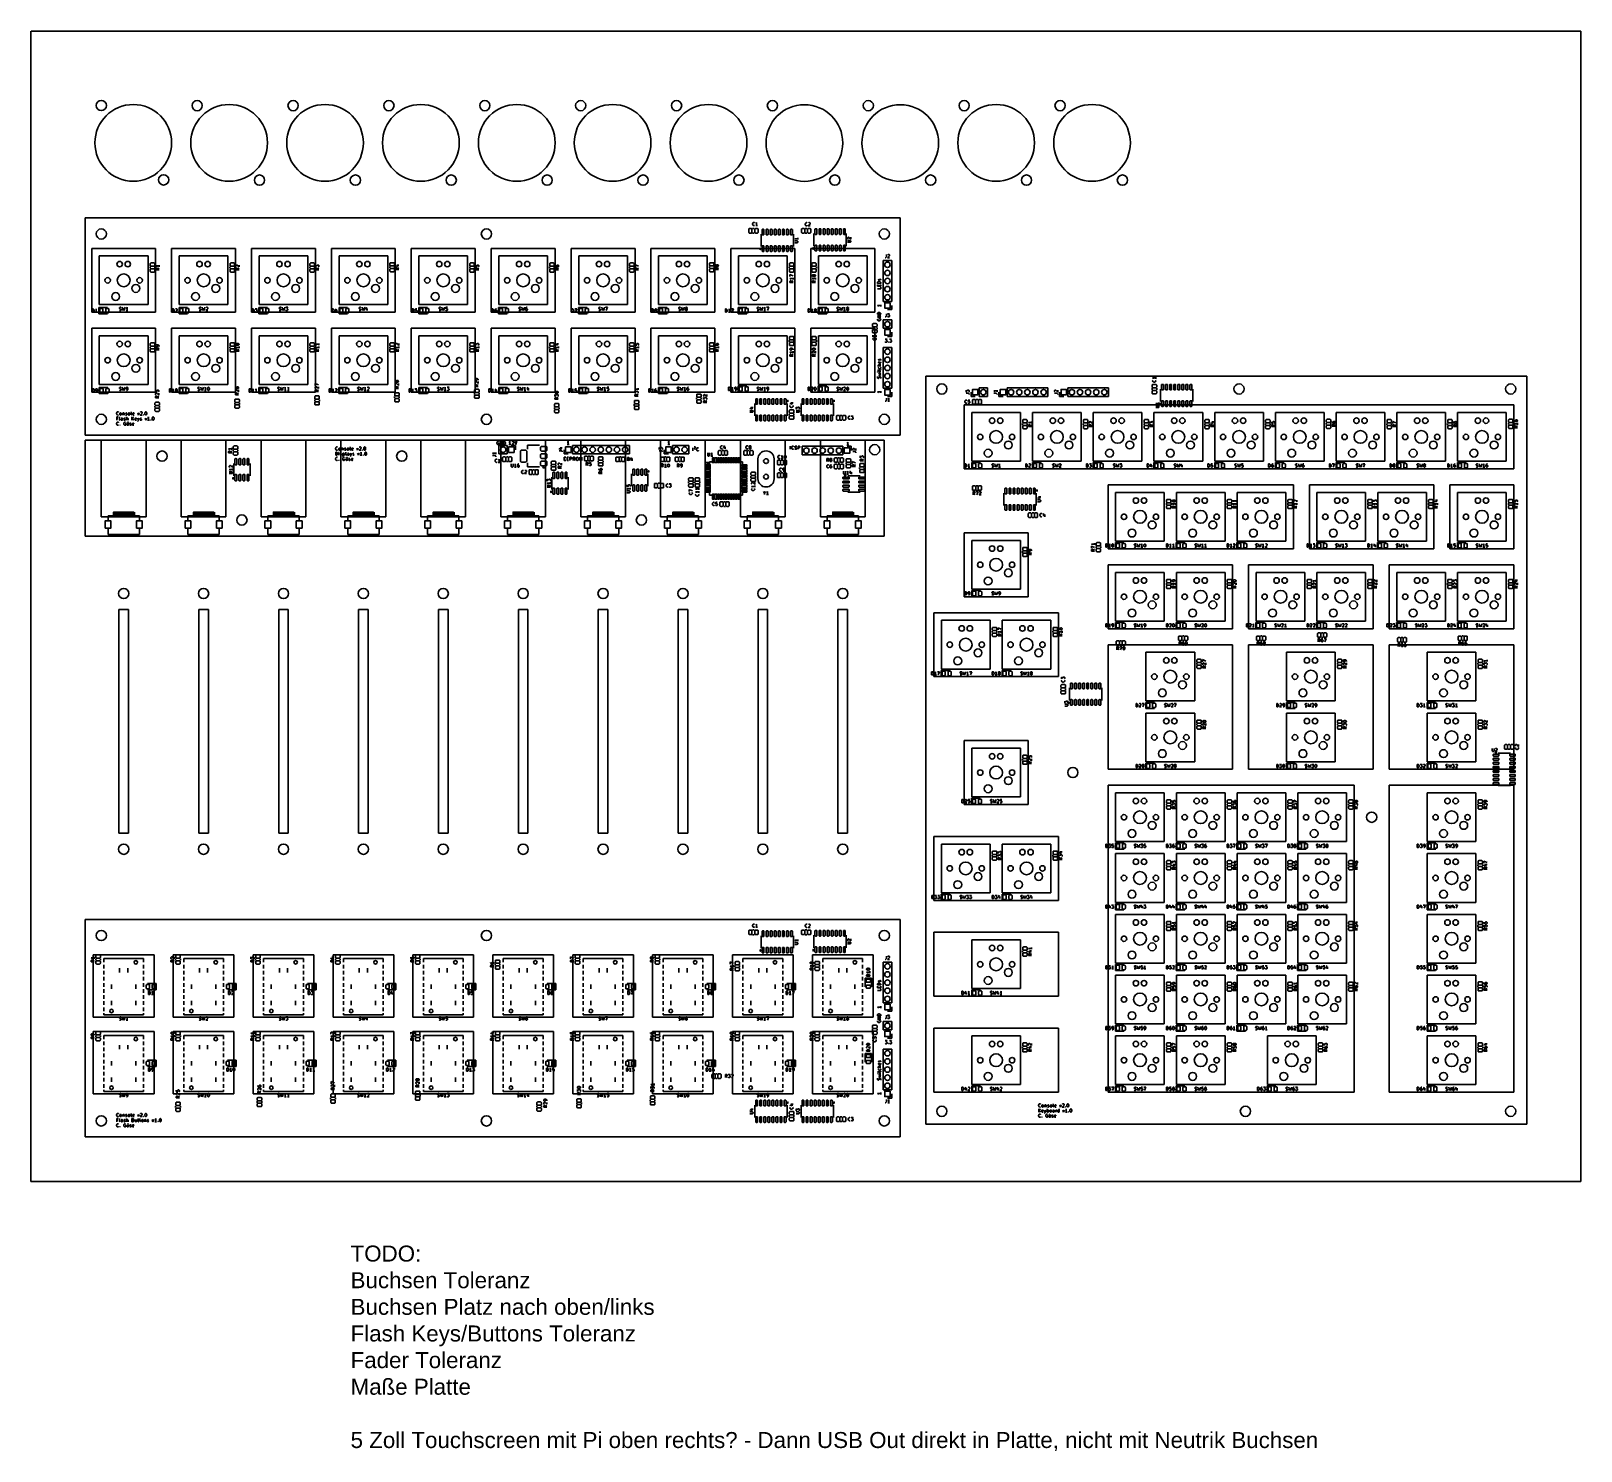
# Model space of a CAD drawing. Header units: millimetres. Extents: x 0 to 485, y -84 to 360.
import ezdxf

# ---------------------------------------------------------------- set-up
doc = ezdxf.new("R2010")
doc.units = ezdxf.units.MM
doc.layers.get('0').update_dxf_attribs({"lineweight": 25})
for name, color, linetype, lineweight, true_color in [('Import', 16, 'Continuous', 25, 0x800000), ('Mounting Holes', 9, 'Continuous', 25, 0xc0c0c0), ('Text', 2, 'Continuous', 25, 0xffff00)]:
    doc.layers.add(name, color=color, linetype=linetype, lineweight=lineweight, true_color=true_color)
doc.styles.add('textstyle11', font='')
doc.styles.get('textstyle11').set_extended_font_data('Liberation Sans')

msp = doc.modelspace()

# ---------------------------------------------------------------- texts
at = {"layer": 'Text', "insert": (100, -20), "char_height": 5, "attachment_point": 1, "style": 'textstyle11'}
msp.add_mtext('TODO:\\PBuchsen Toleranz\\PBuchsen Platz nach oben/links\\PFlash Keys/Buttons Toleranz\\PFader Toleranz\\PMaße Platte\\P\\P5 Zoll Touchscreen mit Pi oben rechts? - Dann USB Out direkt in Platte, nicht mit Neutrik Buchsen', dxfattribs=at)

# ---------------------------------------------------------------- linework, layer by layer
for p, q in [((485, 360), (0, 360)), ((0, 360), (0, 0)), ((485, 0), (485, 360)), ((19, 272), (19, 292)), ((19, 292), (39, 292)), ((39, 292), (39, 272)), ((44, 272), (44, 292)), ((44, 292), (64, 292)), ((64, 292), (64, 272)), ((69, 272), (69, 292)), ((69, 292), (89, 292)), ((89, 292), (89, 272)), ((94, 272), (94, 292)), ((94, 292), (114, 292)), ((114, 292), (114, 272)), ((119, 272), (119, 292)), ((119, 292), (139, 292)), ((139, 292), (139, 272)), ((144, 272), (144, 292)), ((144, 292), (164, 292)), ((164, 292), (164, 272)), ((169, 272), (169, 292)), ((169, 292), (189, 292)), ((189, 292), (189, 272)), ((194, 272), (194, 292)), ((194, 292), (214, 292)), ((214, 292), (214, 272)), ((219, 272), (219, 292)), ((219, 292), (239, 292)), ((239, 292), (239, 272)), ((244, 272), (244, 292)), ((244, 292), (264, 292)), ((264, 292), (264, 272)), ((39, 272), (19, 272)), ((64, 272), (44, 272)), ((89, 272), (69, 272)), ((114, 272), (94, 272)), ((139, 272), (119, 272)), ((164, 272), (144, 272)), ((189, 272), (169, 272)), ((214, 272), (194, 272)), ((239, 272), (219, 272)), ((264, 272), (244, 272)), ((19, 247), (19, 267)), ((19, 267), (39, 267)), ((39, 267), (39, 247)), ((44, 247), (44, 267)), ((44, 267), (64, 267)), ((64, 267), (64, 247)), ((69, 247), (69, 267)), ((69, 267), (89, 267)), ((89, 267), (89, 247)), ((94, 247), (94, 267)), ((94, 267), (114, 267)), ((114, 267), (114, 247)), ((119, 247), (119, 267)), ((119, 267), (139, 267)), ((139, 267), (139, 247)), ((144, 247), (144, 267)), ((144, 267), (164, 267)), ((164, 267), (164, 247)), ((169, 247), (169, 267)), ((169, 267), (189, 267)), ((189, 267), (189, 247)), ((194, 247), (194, 267)), ((194, 267), (214, 267)), ((214, 267), (214, 247)), ((219, 247), (219, 267)), ((219, 267), (239, 267)), ((239, 267), (239, 247)), ((244, 247), (244, 267)), ((244, 267), (264, 267)), ((264, 267), (264, 247)), ((39, 247), (19, 247)), ((64, 247), (44, 247)), ((89, 247), (69, 247)), ((114, 247), (94, 247)), ((139, 247), (119, 247)), ((164, 247), (144, 247)), ((189, 247), (169, 247)), ((214, 247), (194, 247)), ((239, 247), (219, 247)), ((264, 247), (244, 247)), ((292, 223), (292, 243)), ((292, 243), (464, 243)), ((464, 243), (464, 223)), ((36, 232), (22, 232)), ((22, 232), (22, 208)), ((36, 208), (36, 232)), ((61, 232), (47, 232)), ((47, 232), (47, 208)), ((61, 208), (61, 232)), ((86, 232), (72, 232)), ((72, 232), (72, 208)), ((86, 208), (86, 232)), ((111, 232), (97, 232)), ((97, 232), (97, 208)), ((111, 208), (111, 232)), ((136, 232), (122, 232)), ((122, 232), (122, 208)), ((136, 208), (136, 232)), ((161, 232), (147, 232)), ((147, 232), (147, 208)), ((161, 208), (161, 232)), ((186, 232), (172, 232)), ((172, 232), (172, 208)), ((186, 208), (186, 232)), ((211, 232), (197, 232)), ((197, 232), (197, 208)), ((211, 208), (211, 232)), ((236, 232), (222, 232)), ((222, 232), (222, 208)), ((236, 208), (236, 232)), ((261, 232), (247, 232)), ((247, 232), (247, 208)), ((261, 208), (261, 232)), ((464, 223), (292, 223)), ((337, 198), (337, 218)), ((337, 218), (395, 218)), ((395, 218), (395, 198)), ((400, 198), (400, 218)), ((400, 218), (439, 218)), ((439, 218), (439, 198)), ((444, 198), (444, 218)), ((444, 218), (464, 218)), ((464, 218), (464, 198)), ((22, 208), (36, 208)), ((47, 208), (61, 208)), ((72, 208), (86, 208)), ((97, 208), (111, 208)), ((122, 208), (136, 208)), ((147, 208), (161, 208)), ((172, 208), (186, 208)), ((197, 208), (211, 208)), ((222, 208), (236, 208)), ((247, 208), (261, 208)), ((292, 183), (292, 203)), ((292, 203), (312, 203)), ((312, 203), (312, 183)), ((395, 198), (337, 198)), ((439, 198), (400, 198)), ((464, 198), (444, 198)), ((337, 173), (337, 193)), ((337, 193), (376, 193)), ((376, 193), (376, 173)), ((381, 173), (381, 193)), ((381, 193), (420, 193)), ((420, 193), (420, 173)), ((425, 173), (425, 193)), ((425, 193), (464, 193)), ((464, 193), (464, 173)), ((312, 183), (292, 183)), ((30.5, 179), (27.5, 179)), ((27.5, 179), (27.5, 109)), ((30.5, 109), (30.5, 179)), ((55.5, 179), (52.5, 179)), ((52.5, 179), (52.5, 109)), ((55.5, 109), (55.5, 179)), ((80.5, 179), (77.5, 179)), ((77.5, 179), (77.5, 109)), ((80.5, 109), (80.5, 179)), ((105.5, 179), (102.5, 179)), ((102.5, 179), (102.5, 109)), ((105.5, 109), (105.5, 179)), ((130.5, 179), (127.5, 179)), ((127.5, 179), (127.5, 109)), ((130.5, 109), (130.5, 179)), ((155.5, 179), (152.5, 179)), ((152.5, 179), (152.5, 109)), ((155.5, 109), (155.5, 179)), ((180.5, 179), (177.5, 179)), ((177.5, 179), (177.5, 109)), ((180.5, 109), (180.5, 179)), ((205.5, 179), (202.5, 179)), ((202.5, 179), (202.5, 109)), ((205.5, 109), (205.5, 179)), ((230.5, 179), (227.5, 179)), ((227.5, 179), (227.5, 109)), ((230.5, 109), (230.5, 179)), ((255.5, 179), (252.5, 179)), ((252.5, 179), (252.5, 109)), ((255.5, 109), (255.5, 179)), ((282.5, 158), (282.5, 178)), ((282.5, 178), (321.5, 178)), ((321.5, 178), (321.5, 158)), ((376, 173), (337, 173)), ((420, 173), (381, 173)), ((464, 173), (425, 173)), ((337, 129), (337, 168)), ((337, 168), (376, 168)), ((376, 168), (376, 129)), ((381, 129), (381, 168)), ((381, 168), (420, 168)), ((420, 168), (420, 129)), ((425, 129), (425, 168)), ((425, 168), (464, 168)), ((464, 168), (464, 129)), ((321.5, 158), (282.5, 158)), ((292, 118), (292, 138)), ((292, 138), (312, 138)), ((312, 138), (312, 118)), ((376, 129), (337, 129)), ((420, 129), (381, 129)), ((464, 129), (425, 129)), ((337, 28), (337, 124)), ((337, 124), (414, 124)), ((414, 124), (414, 28)), ((425, 28), (425, 124)), ((425, 124), (464, 124)), ((464, 124), (464, 28)), ((312, 118), (292, 118)), ((27.5, 109), (30.5, 109)), ((52.5, 109), (55.5, 109)), ((77.5, 109), (80.5, 109)), ((102.5, 109), (105.5, 109)), ((127.5, 109), (130.5, 109)), ((152.5, 109), (155.5, 109)), ((177.5, 109), (180.5, 109)), ((202.5, 109), (205.5, 109)), ((227.5, 109), (230.5, 109)), ((252.5, 109), (255.5, 109)), ((282.5, 88), (282.5, 108)), ((282.5, 108), (321.5, 108)), ((321.5, 108), (321.5, 88)), ((321.5, 88), (282.5, 88)), ((282.5, 58), (282.5, 78)), ((282.5, 78), (321.5, 78)), ((321.5, 78), (321.5, 58)), ((38.5, 71), (19.5, 71)), ((19.5, 71), (19.5, 51.5)), ((38.5, 51.5), (38.5, 71)), ((63.5, 71), (44.5, 71)), ((44.5, 71), (44.5, 51.5)), ((63.5, 51.5), (63.5, 71)), ((88.5, 71), (69.5, 71)), ((69.5, 71), (69.5, 51.5)), ((88.5, 51.5), (88.5, 71)), ((113.5, 71), (94.5, 71)), ((94.5, 71), (94.5, 51.5)), ((113.5, 51.5), (113.5, 71)), ((138.5, 71), (119.5, 71)), ((119.5, 71), (119.5, 51.5)), ((138.5, 51.5), (138.5, 71)), ((163.5, 71), (144.5, 71)), ((144.5, 71), (144.5, 51.5)), ((163.5, 51.5), (163.5, 71)), ((188.5, 71), (169.5, 71)), ((169.5, 71), (169.5, 51.5)), ((188.5, 51.5), (188.5, 71)), ((213.5, 71), (194.5, 71)), ((194.5, 71), (194.5, 51.5)), ((213.5, 51.5), (213.5, 71)), ((238.5, 71), (219.5, 71)), ((219.5, 71), (219.5, 51.5)), ((238.5, 51.5), (238.5, 71)), ((263.5, 71), (244.5, 71)), ((244.5, 71), (244.5, 51.5)), ((263.5, 51.5), (263.5, 71)), ((321.5, 58), (282.5, 58)), ((19.5, 51.5), (38.5, 51.5)), ((44.5, 51.5), (63.5, 51.5)), ((69.5, 51.5), (88.5, 51.5)), ((94.5, 51.5), (113.5, 51.5)), ((119.5, 51.5), (138.5, 51.5)), ((144.5, 51.5), (163.5, 51.5)), ((169.5, 51.5), (188.5, 51.5)), ((194.5, 51.5), (213.5, 51.5)), ((219.5, 51.5), (238.5, 51.5)), ((244.5, 51.5), (263.5, 51.5)), ((38.5, 47), (19.5, 47)), ((19.5, 47), (19.5, 27.5)), ((38.5, 27.5), (38.5, 47)), ((63.5, 47), (44.5, 47)), ((44.5, 47), (44.5, 27.5)), ((63.5, 27.5), (63.5, 47)), ((88.5, 47), (69.5, 47)), ((69.5, 47), (69.5, 27.5)), ((88.5, 27.5), (88.5, 47)), ((113.5, 47), (94.5, 47)), ((94.5, 47), (94.5, 27.5)), ((113.5, 27.5), (113.5, 47)), ((138.5, 47), (119.5, 47)), ((119.5, 47), (119.5, 27.5)), ((138.5, 27.5), (138.5, 47)), ((163.5, 47), (144.5, 47)), ((144.5, 47), (144.5, 27.5)), ((163.5, 27.5), (163.5, 47)), ((188.5, 47), (169.5, 47)), ((169.5, 47), (169.5, 27.5)), ((188.5, 27.5), (188.5, 47)), ((213.5, 47), (194.5, 47)), ((194.5, 47), (194.5, 27.5)), ((213.5, 27.5), (213.5, 47)), ((238.5, 47), (219.5, 47)), ((219.5, 47), (219.5, 27.5)), ((238.5, 27.5), (238.5, 47)), ((263.5, 47), (244.5, 47)), ((244.5, 47), (244.5, 27.5)), ((263.5, 27.5), (263.5, 47)), ((282.5, 28), (282.5, 48)), ((282.5, 48), (321.5, 48)), ((321.5, 48), (321.5, 28)), ((19.5, 27.5), (38.5, 27.5)), ((44.5, 27.5), (63.5, 27.5)), ((69.5, 27.5), (88.5, 27.5)), ((94.5, 27.5), (113.5, 27.5)), ((119.5, 27.5), (138.5, 27.5)), ((144.5, 27.5), (163.5, 27.5)), ((169.5, 27.5), (188.5, 27.5)), ((194.5, 27.5), (213.5, 27.5)), ((219.5, 27.5), (238.5, 27.5)), ((244.5, 27.5), (263.5, 27.5)), ((321.5, 28), (282.5, 28)), ((414, 28), (337, 28)), ((464, 28), (425, 28)), ((0, 0), (485, 0))]:
    msp.add_line(p, q)
for centre in [(32, 325), (62, 325), (92, 325), (122, 325), (152, 325), (182, 325), (212, 325), (242, 324.95), (272, 324.95), (302, 325), (332, 325)]:
    msp.add_circle(centre, 12)
at = {"layer": 'Import', "flags": 128}
for points in [[(272, 301.5), (17, 301.5)], [(17, 301.5), (17, 233.5)], [(272, 233.5), (272, 301.5)], [(225.6, 297.025), (225.581, 296.9293), (225.5268, 296.8482), (225.4457, 296.794), (225.35, 296.775), (224.85, 296.775), (224.7543, 296.794), (224.6732, 296.8482), (224.619, 296.9293), (224.6, 297.025), (224.6, 297.975), (224.619, 298.0707), (224.6732, 298.1518), (224.7543, 298.206), (224.85, 298.225), (225.35, 298.225), (225.4457, 298.206), (225.5268, 298.1518), (225.581, 298.0707), (225.6, 297.975), (225.6, 297.025)], [(225.7643, 299.6716), (225.8119, 299.8621)], [(225.7643, 299.5288), (225.7643, 299.6716)], [(225.8119, 299.3383), (225.7643, 299.5288)], [(226.3113, 298.235), (225.7887, 298.235)], [(226.3113, 296.765), (225.7887, 296.765)], [(225.8119, 299.8621), (225.8595, 299.9573)], [(225.8595, 299.243), (225.8119, 299.3383)], [(225.8595, 299.9573), (225.9548, 300.0526)], [(225.9548, 299.1478), (225.8595, 299.243)], [(225.9548, 300.0526), (226.0976, 300.1002)], [(226.0976, 299.1002), (225.9548, 299.1478)], [(226.0976, 300.1002), (226.1929, 300.1002)], [(226.1929, 299.1002), (226.0976, 299.1002)], [(226.1929, 300.1002), (226.3357, 300.0526)], [(226.3357, 299.1478), (226.1929, 299.1002)], [(226.3357, 300.0526), (226.3833, 300.0049)], [(226.3833, 299.1954), (226.3357, 299.1478)], [(227.5, 297.025), (227.481, 296.9293), (227.4268, 296.8482), (227.3457, 296.794), (227.25, 296.775), (226.75, 296.775), (226.6543, 296.794), (226.5732, 296.8482), (226.519, 296.9293), (226.5, 297.025), (226.5, 297.975), (226.519, 298.0707), (226.5732, 298.1518), (226.6543, 298.206), (226.75, 298.225), (227.25, 298.225), (227.3457, 298.206), (227.4268, 298.1518), (227.481, 298.0707), (227.5, 297.975), (227.5, 297.025)], [(226.8595, 299.8621), (226.7643, 299.8145)], [(227.3357, 299.1002), (226.7643, 299.1002)], [(226.9548, 299.9573), (226.8595, 299.8621)], [(227.05, 300.1002), (226.9548, 299.9573)], [(227.05, 299.1002), (227.05, 300.1002)], [(228.44, 294.5), (228.44, 296.45)], [(228.905, 296.2), (228.8476, 296.2114), (228.7989, 296.2439), (228.7664, 296.2926), (228.755, 296.35), (228.755, 297.8), (228.7664, 297.8574), (228.7989, 297.9061), (228.8476, 297.9386), (228.905, 297.95), (229.205, 297.95), (229.2624, 297.9386), (229.3111, 297.9061), (229.3436, 297.8574), (229.355, 297.8), (229.355, 296.35), (229.3436, 296.2926), (229.3111, 296.2439), (229.2624, 296.2114), (229.205, 296.2), (228.905, 296.2)], [(230.175, 296.2), (230.1176, 296.2114), (230.0689, 296.2439), (230.0364, 296.2926), (230.025, 296.35), (230.025, 297.8), (230.0364, 297.8574), (230.0689, 297.9061), (230.1176, 297.9386), (230.175, 297.95), (230.475, 297.95), (230.5324, 297.9386), (230.5811, 297.9061), (230.6136, 297.8574), (230.625, 297.8), (230.625, 296.35), (230.6136, 296.2926), (230.5811, 296.2439), (230.5324, 296.2114), (230.475, 296.2), (230.175, 296.2)], [(231.445, 296.2), (231.3876, 296.2114), (231.3389, 296.2439), (231.3064, 296.2926), (231.295, 296.35), (231.295, 297.8), (231.3064, 297.8574), (231.3389, 297.9061), (231.3876, 297.9386), (231.445, 297.95), (231.745, 297.95), (231.8024, 297.9386), (231.8511, 297.9061), (231.8836, 297.8574), (231.895, 297.8), (231.895, 296.35), (231.8836, 296.2926), (231.8511, 296.2439), (231.8024, 296.2114), (231.745, 296.2), (231.445, 296.2)], [(232.715, 296.2), (232.6576, 296.2114), (232.6089, 296.2439), (232.5764, 296.2926), (232.565, 296.35), (232.565, 297.8), (232.5764, 297.8574), (232.6089, 297.9061), (232.6576, 297.9386), (232.715, 297.95), (233.015, 297.95), (233.0724, 297.9386), (233.1211, 297.9061), (233.1536, 297.8574), (233.165, 297.8), (233.165, 296.35), (233.1536, 296.2926), (233.1211, 296.2439), (233.0724, 296.2114), (233.015, 296.2), (232.715, 296.2)], [(233.985, 296.2), (233.9276, 296.2114), (233.8789, 296.2439), (233.8464, 296.2926), (233.835, 296.35), (233.835, 297.8), (233.8464, 297.8574), (233.8789, 297.9061), (233.9276, 297.9386), (233.985, 297.95), (234.285, 297.95), (234.3424, 297.9386), (234.3911, 297.9061), (234.4236, 297.8574), (234.435, 297.8), (234.435, 296.35), (234.4236, 296.2926), (234.3911, 296.2439), (234.3424, 296.2114), (234.285, 296.2), (233.985, 296.2)], [(235.255, 296.2), (235.1976, 296.2114), (235.1489, 296.2439), (235.1164, 296.2926), (235.105, 296.35), (235.105, 297.8), (235.1164, 297.8574), (235.1489, 297.9061), (235.1976, 297.9386), (235.255, 297.95), (235.555, 297.95), (235.6124, 297.9386), (235.6611, 297.9061), (235.6936, 297.8574), (235.705, 297.8), (235.705, 296.35), (235.6936, 296.2926), (235.6611, 296.2439), (235.6124, 296.2114), (235.555, 296.2), (235.255, 296.2)], [(236.525, 296.2), (236.4676, 296.2114), (236.4189, 296.2439), (236.3864, 296.2926), (236.375, 296.35), (236.375, 297.8), (236.3864, 297.8574), (236.4189, 297.9061), (236.4676, 297.9386), (236.525, 297.95), (236.825, 297.95), (236.8824, 297.9386), (236.9311, 297.9061), (236.9636, 297.8574), (236.975, 297.8), (236.975, 296.35), (236.9636, 296.2926), (236.9311, 296.2439), (236.8824, 296.2114), (236.825, 296.2), (236.525, 296.2)], [(237.795, 296.2), (237.7376, 296.2114), (237.6889, 296.2439), (237.6564, 296.2926), (237.645, 296.35), (237.645, 297.8), (237.6564, 297.8574), (237.6889, 297.9061), (237.7376, 297.9386), (237.795, 297.95), (238.095, 297.95), (238.1524, 297.9386), (238.2011, 297.9061), (238.2336, 297.8574), (238.245, 297.8), (238.245, 296.35), (238.2336, 296.2926), (238.2011, 296.2439), (238.1524, 296.2114), (238.095, 296.2), (237.795, 296.2)], [(238.56, 294.5), (238.56, 296.45)], [(242.1, 297.025), (242.081, 296.9293), (242.0268, 296.8482), (241.9457, 296.794), (241.85, 296.775), (241.35, 296.775), (241.2543, 296.794), (241.1732, 296.8482), (241.119, 296.9293), (241.1, 297.025), (241.1, 297.975), (241.119, 298.0707), (241.1732, 298.1518), (241.2543, 298.206), (241.35, 298.225), (241.85, 298.225), (241.9457, 298.206), (242.0268, 298.1518), (242.081, 298.0707), (242.1, 297.975), (242.1, 297.025)], [(242.2643, 299.6166), (242.3119, 299.8071)], [(242.2643, 299.4738), (242.2643, 299.6166)], [(242.3119, 299.2833), (242.2643, 299.4738)], [(242.8113, 298.235), (242.2887, 298.235)], [(242.8113, 296.765), (242.2887, 296.765)], [(242.3119, 299.8071), (242.3595, 299.9023)], [(242.3595, 299.188), (242.3119, 299.2833)], [(242.3595, 299.9023), (242.4548, 299.9976)], [(242.4548, 299.0928), (242.3595, 299.188)], [(242.4548, 299.9976), (242.5976, 300.0452)], [(242.5976, 299.0452), (242.4548, 299.0928)], [(242.5976, 300.0452), (242.6929, 300.0452)], [(242.6929, 299.0452), (242.5976, 299.0452)], [(242.6929, 300.0452), (242.8357, 299.9976)], [(242.8357, 299.0928), (242.6929, 299.0452)], [(242.8357, 299.9976), (242.8833, 299.9499)], [(242.8833, 299.1404), (242.8357, 299.0928)], [(244, 297.025), (243.981, 296.9293), (243.9268, 296.8482), (243.8457, 296.794), (243.75, 296.775), (243.25, 296.775), (243.1543, 296.794), (243.0732, 296.8482), (243.019, 296.9293), (243, 297.025), (243, 297.975), (243.019, 298.0707), (243.0732, 298.1518), (243.1543, 298.206), (243.25, 298.225), (243.75, 298.225), (243.8457, 298.206), (243.9268, 298.1518), (243.981, 298.0707), (244, 297.975), (244, 297.025)], [(243.7881, 299.6166), (243.2167, 299.0452)], [(243.2167, 299.0452), (243.8357, 299.0452)], [(243.2643, 299.9499), (243.3119, 299.9976)], [(243.3119, 299.9976), (243.4071, 300.0452)], [(243.4071, 300.0452), (243.6452, 300.0452)], [(243.6452, 300.0452), (243.7405, 299.9976)], [(243.7405, 299.9976), (243.7881, 299.9499)], [(243.7881, 299.9499), (243.8357, 299.8547)], [(243.8357, 299.7595), (243.7881, 299.6166)], [(243.8357, 299.8547), (243.8357, 299.7595)], [(244.995, 294.65), (244.995, 296.6)], [(245.46, 296.35), (245.4026, 296.3614), (245.3539, 296.3939), (245.3214, 296.4426), (245.31, 296.5), (245.31, 297.95), (245.3214, 298.0074), (245.3539, 298.0561), (245.4026, 298.0886), (245.46, 298.1), (245.76, 298.1), (245.8174, 298.0886), (245.8661, 298.0561), (245.8986, 298.0074), (245.91, 297.95), (245.91, 296.5), (245.8986, 296.4426), (245.8661, 296.3939), (245.8174, 296.3614), (245.76, 296.35), (245.46, 296.35)], [(246.73, 296.35), (246.6726, 296.3614), (246.6239, 296.3939), (246.5914, 296.4426), (246.58, 296.5), (246.58, 297.95), (246.5914, 298.0074), (246.6239, 298.0561), (246.6726, 298.0886), (246.73, 298.1), (247.03, 298.1), (247.0874, 298.0886), (247.1361, 298.0561), (247.1686, 298.0074), (247.18, 297.95), (247.18, 296.5), (247.1686, 296.4426), (247.1361, 296.3939), (247.0874, 296.3614), (247.03, 296.35), (246.73, 296.35)], [(248, 296.35), (247.9426, 296.3614), (247.8939, 296.3939), (247.8614, 296.4426), (247.85, 296.5), (247.85, 297.95), (247.8614, 298.0074), (247.8939, 298.0561), (247.9426, 298.0886), (248, 298.1), (248.3, 298.1), (248.3574, 298.0886), (248.4061, 298.0561), (248.4386, 298.0074), (248.45, 297.95), (248.45, 296.5), (248.4386, 296.4426), (248.4061, 296.3939), (248.3574, 296.3614), (248.3, 296.35), (248, 296.35)], [(249.27, 296.35), (249.2126, 296.3614), (249.1639, 296.3939), (249.1314, 296.4426), (249.12, 296.5), (249.12, 297.95), (249.1314, 298.0074), (249.1639, 298.0561), (249.2126, 298.0886), (249.27, 298.1), (249.57, 298.1), (249.6274, 298.0886), (249.6761, 298.0561), (249.7086, 298.0074), (249.72, 297.95), (249.72, 296.5), (249.7086, 296.4426), (249.6761, 296.3939), (249.6274, 296.3614), (249.57, 296.35), (249.27, 296.35)], [(250.54, 296.35), (250.4826, 296.3614), (250.4339, 296.3939), (250.4014, 296.4426), (250.39, 296.5), (250.39, 297.95), (250.4014, 298.0074), (250.4339, 298.0561), (250.4826, 298.0886), (250.54, 298.1), (250.84, 298.1), (250.8974, 298.0886), (250.9461, 298.0561), (250.9786, 298.0074), (250.99, 297.95), (250.99, 296.5), (250.9786, 296.4426), (250.9461, 296.3939), (250.8974, 296.3614), (250.84, 296.35), (250.54, 296.35)], [(251.81, 296.35), (251.7526, 296.3614), (251.7039, 296.3939), (251.6714, 296.4426), (251.66, 296.5), (251.66, 297.95), (251.6714, 298.0074), (251.7039, 298.0561), (251.7526, 298.0886), (251.81, 298.1), (252.11, 298.1), (252.1674, 298.0886), (252.2161, 298.0561), (252.2486, 298.0074), (252.26, 297.95), (252.26, 296.5), (252.2486, 296.4426), (252.2161, 296.3939), (252.1674, 296.3614), (252.11, 296.35), (251.81, 296.35)], [(253.08, 296.35), (253.0226, 296.3614), (252.9739, 296.3939), (252.9414, 296.4426), (252.93, 296.5), (252.93, 297.95), (252.9414, 298.0074), (252.9739, 298.0561), (253.0226, 298.0886), (253.08, 298.1), (253.38, 298.1), (253.4374, 298.0886), (253.4861, 298.0561), (253.5186, 298.0074), (253.53, 297.95), (253.53, 296.5), (253.5186, 296.4426), (253.4861, 296.3939), (253.4374, 296.3614), (253.38, 296.35), (253.08, 296.35)], [(254.35, 296.35), (254.2926, 296.3614), (254.2439, 296.3939), (254.2114, 296.4426), (254.2, 296.5), (254.2, 297.95), (254.2114, 298.0074), (254.2439, 298.0561), (254.2926, 298.0886), (254.35, 298.1), (254.65, 298.1), (254.7074, 298.0886), (254.7561, 298.0561), (254.7886, 298.0074), (254.8, 297.95), (254.8, 296.5), (254.7886, 296.4426), (254.7561, 296.3939), (254.7074, 296.3614), (254.65, 296.35), (254.35, 296.35)], [(255.115, 294.65), (255.115, 296.6)], [(228.495, 291.8), (228.165, 291.56), (228.165, 292.04), (228.495, 291.8)], [(228.44, 294.5), (228.44, 292.55)], [(228.905, 291.05), (228.8476, 291.0614), (228.7989, 291.0939), (228.7664, 291.1426), (228.755, 291.2), (228.755, 292.65), (228.7664, 292.7074), (228.7989, 292.7561), (228.8476, 292.7886), (228.905, 292.8), (229.205, 292.8), (229.2624, 292.7886), (229.3111, 292.7561), (229.3436, 292.7074), (229.355, 292.65), (229.355, 291.2), (229.3436, 291.1426), (229.3111, 291.0939), (229.2624, 291.0614), (229.205, 291.05), (228.905, 291.05)], [(230.175, 291.05), (230.1176, 291.0614), (230.0689, 291.0939), (230.0364, 291.1426), (230.025, 291.2), (230.025, 292.65), (230.0364, 292.7074), (230.0689, 292.7561), (230.1176, 292.7886), (230.175, 292.8), (230.475, 292.8), (230.5324, 292.7886), (230.5811, 292.7561), (230.6136, 292.7074), (230.625, 292.65), (230.625, 291.2), (230.6136, 291.1426), (230.5811, 291.0939), (230.5324, 291.0614), (230.475, 291.05), (230.175, 291.05)], [(231.445, 291.05), (231.3876, 291.0614), (231.3389, 291.0939), (231.3064, 291.1426), (231.295, 291.2), (231.295, 292.65), (231.3064, 292.7074), (231.3389, 292.7561), (231.3876, 292.7886), (231.445, 292.8), (231.745, 292.8), (231.8024, 292.7886), (231.8511, 292.7561), (231.8836, 292.7074), (231.895, 292.65), (231.895, 291.2), (231.8836, 291.1426), (231.8511, 291.0939), (231.8024, 291.0614), (231.745, 291.05), (231.445, 291.05)], [(232.715, 291.05), (232.6576, 291.0614), (232.6089, 291.0939), (232.5764, 291.1426), (232.565, 291.2), (232.565, 292.65), (232.5764, 292.7074), (232.6089, 292.7561), (232.6576, 292.7886), (232.715, 292.8), (233.015, 292.8), (233.0724, 292.7886), (233.1211, 292.7561), (233.1536, 292.7074), (233.165, 292.65), (233.165, 291.2), (233.1536, 291.1426), (233.1211, 291.0939), (233.0724, 291.0614), (233.015, 291.05), (232.715, 291.05)], [(233.985, 291.05), (233.9276, 291.0614), (233.8789, 291.0939), (233.8464, 291.1426), (233.835, 291.2), (233.835, 292.65), (233.8464, 292.7074), (233.8789, 292.7561), (233.9276, 292.7886), (233.985, 292.8), (234.285, 292.8), (234.3424, 292.7886), (234.3911, 292.7561), (234.4236, 292.7074), (234.435, 292.65), (234.435, 291.2), (234.4236, 291.1426), (234.3911, 291.0939), (234.3424, 291.0614), (234.285, 291.05), (233.985, 291.05)], [(235.255, 291.05), (235.1976, 291.0614), (235.1489, 291.0939), (235.1164, 291.1426), (235.105, 291.2), (235.105, 292.65), (235.1164, 292.7074), (235.1489, 292.7561), (235.1976, 292.7886), (235.255, 292.8), (235.555, 292.8), (235.6124, 292.7886), (235.6611, 292.7561), (235.6936, 292.7074), (235.705, 292.65), (235.705, 291.2), (235.6936, 291.1426), (235.6611, 291.0939), (235.6124, 291.0614), (235.555, 291.05), (235.255, 291.05)], [(236.525, 291.05), (236.4676, 291.0614), (236.4189, 291.0939), (236.3864, 291.1426), (236.375, 291.2), (236.375, 292.65), (236.3864, 292.7074), (236.4189, 292.7561), (236.4676, 292.7886), (236.525, 292.8), (236.825, 292.8), (236.8824, 292.7886), (236.9311, 292.7561), (236.9636, 292.7074), (236.975, 292.65), (236.975, 291.2), (236.9636, 291.1426), (236.9311, 291.0939), (236.8824, 291.0614), (236.825, 291.05), (236.525, 291.05)], [(237.795, 291.05), (237.7376, 291.0614), (237.6889, 291.0939), (237.6564, 291.1426), (237.645, 291.2), (237.645, 292.65), (237.6564, 292.7074), (237.6889, 292.7561), (237.7376, 292.7886), (237.795, 292.8), (238.095, 292.8), (238.1524, 292.7886), (238.2011, 292.7561), (238.2336, 292.7074), (238.245, 292.65), (238.245, 291.2), (238.2336, 291.1426), (238.2011, 291.0939), (238.1524, 291.0614), (238.095, 291.05), (237.795, 291.05)], [(238.56, 294.5), (238.56, 292.55)], [(239.9548, 295.0238), (238.9548, 295.0238)], [(238.9548, 295.0238), (239.0977, 294.9286)], [(239.7643, 294.3095), (238.9548, 294.3095)], [(238.9548, 293.7381), (239.7643, 293.7381)], [(239.0977, 294.9286), (239.1929, 294.8333)], [(239.1929, 294.8333), (239.2405, 294.7381)], [(239.8596, 294.2619), (239.7643, 294.3095)], [(239.7643, 293.7381), (239.8596, 293.7857)], [(239.9072, 294.2143), (239.8596, 294.2619)], [(239.8596, 293.7857), (239.9072, 293.8333)], [(239.9548, 294.119), (239.9072, 294.2143)], [(239.9072, 293.8333), (239.9548, 293.9286)], [(239.9548, 295.3095), (239.9548, 294.7381)], [(239.9548, 293.9286), (239.9548, 294.119)], [(245.05, 291.95), (244.72, 291.71), (244.72, 292.19), (245.05, 291.95)], [(244.995, 294.65), (244.995, 292.7)], [(245.46, 291.2), (245.4026, 291.2114), (245.3539, 291.2439), (245.3214, 291.2926), (245.31, 291.35), (245.31, 292.8), (245.3214, 292.8574), (245.3539, 292.9061), (245.4026, 292.9386), (245.46, 292.95), (245.76, 292.95), (245.8174, 292.9386), (245.8661, 292.9061), (245.8986, 292.8574), (245.91, 292.8), (245.91, 291.35), (245.8986, 291.2926), (245.8661, 291.2439), (245.8174, 291.2114), (245.76, 291.2), (245.46, 291.2)], [(246.73, 291.2), (246.6726, 291.2114), (246.6239, 291.2439), (246.5914, 291.2926), (246.58, 291.35), (246.58, 292.8), (246.5914, 292.8574), (246.6239, 292.9061), (246.6726, 292.9386), (246.73, 292.95), (247.03, 292.95), (247.0874, 292.9386), (247.1361, 292.9061), (247.1686, 292.8574), (247.18, 292.8), (247.18, 291.35), (247.1686, 291.2926), (247.1361, 291.2439), (247.0874, 291.2114), (247.03, 291.2), (246.73, 291.2)], [(248, 291.2), (247.9426, 291.2114), (247.8939, 291.2439), (247.8614, 291.2926), (247.85, 291.35), (247.85, 292.8), (247.8614, 292.8574), (247.8939, 292.9061), (247.9426, 292.9386), (248, 292.95), (248.3, 292.95), (248.3574, 292.9386), (248.4061, 292.9061), (248.4386, 292.8574), (248.45, 292.8), (248.45, 291.35), (248.4386, 291.2926), (248.4061, 291.2439), (248.3574, 291.2114), (248.3, 291.2), (248, 291.2)], [(249.27, 291.2), (249.2126, 291.2114), (249.1639, 291.2439), (249.1314, 291.2926), (249.12, 291.35), (249.12, 292.8), (249.1314, 292.8574), (249.1639, 292.9061), (249.2126, 292.9386), (249.27, 292.95), (249.57, 292.95), (249.6274, 292.9386), (249.6761, 292.9061), (249.7086, 292.8574), (249.72, 292.8), (249.72, 291.35), (249.7086, 291.2926), (249.6761, 291.2439), (249.6274, 291.2114), (249.57, 291.2), (249.27, 291.2)], [(250.54, 291.2), (250.4826, 291.2114), (250.4339, 291.2439), (250.4014, 291.2926), (250.39, 291.35), (250.39, 292.8), (250.4014, 292.8574), (250.4339, 292.9061), (250.4826, 292.9386), (250.54, 292.95), (250.84, 292.95), (250.8974, 292.9386), (250.9461, 292.9061), (250.9786, 292.8574), (250.99, 292.8), (250.99, 291.35), (250.9786, 291.2926), (250.9461, 291.2439), (250.8974, 291.2114), (250.84, 291.2), (250.54, 291.2)], [(251.81, 291.2), (251.7526, 291.2114), (251.7039, 291.2439), (251.6714, 291.2926), (251.66, 291.35), (251.66, 292.8), (251.6714, 292.8574), (251.7039, 292.9061), (251.7526, 292.9386), (251.81, 292.95), (252.11, 292.95), (252.1674, 292.9386), (252.2161, 292.9061), (252.2486, 292.8574), (252.26, 292.8), (252.26, 291.35), (252.2486, 291.2926), (252.2161, 291.2439), (252.1674, 291.2114), (252.11, 291.2), (251.81, 291.2)], [(253.08, 291.2), (253.0226, 291.2114), (252.9739, 291.2439), (252.9414, 291.2926), (252.93, 291.35), (252.93, 292.8), (252.9414, 292.8574), (252.9739, 292.9061), (253.0226, 292.9386), (253.08, 292.95), (253.38, 292.95), (253.4374, 292.9386), (253.4861, 292.9061), (253.5186, 292.8574), (253.53, 292.8), (253.53, 291.35), (253.5186, 291.2926), (253.4861, 291.2439), (253.4374, 291.2114), (253.38, 291.2), (253.08, 291.2)], [(254.35, 291.2), (254.2926, 291.2114), (254.2439, 291.2439), (254.2114, 291.2926), (254.2, 291.35), (254.2, 292.8), (254.2114, 292.8574), (254.2439, 292.9061), (254.2926, 292.9386), (254.35, 292.95), (254.65, 292.95), (254.7074, 292.9386), (254.7561, 292.9061), (254.7886, 292.8574), (254.8, 292.8), (254.8, 291.35), (254.7886, 291.2926), (254.7561, 291.2439), (254.7074, 291.2114), (254.65, 291.2), (254.35, 291.2)], [(255.115, 294.65), (255.115, 292.7)], [(255.5098, 295.269), (255.5574, 295.3643)], [(255.5098, 295.031), (255.5098, 295.269)], [(255.5574, 294.9357), (255.5098, 295.031)], [(256.3193, 294.4595), (255.5098, 294.4595)], [(255.5098, 293.8881), (256.3193, 293.8881)], [(255.5574, 295.3643), (255.6051, 295.4119)], [(255.6051, 294.8881), (255.5574, 294.9357)], [(255.6051, 295.4119), (255.7003, 295.4595)], [(255.7003, 295.4595), (255.7955, 295.4595)], [(255.7955, 295.4595), (255.9384, 295.4119)], [(255.9384, 295.4119), (256.5098, 294.8405)], [(256.4146, 294.4119), (256.3193, 294.4595)], [(256.3193, 293.8881), (256.4146, 293.9357)], [(256.4622, 294.3643), (256.4146, 294.4119)], [(256.4146, 293.9357), (256.4622, 293.9833)], [(256.5098, 294.269), (256.4622, 294.3643)], [(256.4622, 293.9833), (256.5098, 294.0786)], [(256.5098, 294.8405), (256.5098, 295.4595)], [(256.5098, 294.0786), (256.5098, 294.269)], [(21.38, 274.38), (21.38, 289.62)], [(21.38, 289.62), (36.62, 289.62)], [(36.62, 289.62), (36.62, 274.38)], [(37.265, 286.2271), (37.265, 285.7729)], [(38.45, 287.425), (38.5457, 287.406), (38.6268, 287.3518), (38.681, 287.2707), (38.7, 287.175), (38.7, 286.65), (38.681, 286.5543), (38.6268, 286.4732), (38.5457, 286.419), (38.45, 286.4), (37.55, 286.4), (37.4543, 286.419), (37.3732, 286.4732), (37.319, 286.5543), (37.3, 286.65), (37.3, 287.175), (37.319, 287.2707), (37.3732, 287.3518), (37.4543, 287.406), (37.55, 287.425), (38.45, 287.425)], [(38.735, 286.2271), (38.735, 285.7729)], [(40.1048, 286.5), (39.1048, 286.5)], [(39.1048, 286.5), (39.2477, 286.4048)], [(39.2477, 286.4048), (39.3429, 286.3095)], [(39.3429, 286.3095), (39.3905, 286.2143)], [(40.1048, 286.7857), (40.1048, 286.2143)], [(46.38, 274.38), (46.38, 289.62)], [(46.38, 289.62), (61.62, 289.62)], [(61.62, 289.62), (61.62, 274.38)], [(62.265, 286.2271), (62.265, 285.7729)], [(63.45, 287.425), (63.5457, 287.406), (63.6268, 287.3518), (63.681, 287.2707), (63.7, 287.175), (63.7, 286.65), (63.681, 286.5543), (63.6268, 286.4732), (63.5457, 286.419), (63.45, 286.4), (62.55, 286.4), (62.4543, 286.419), (62.3732, 286.4732), (62.319, 286.5543), (62.3, 286.65), (62.3, 287.175), (62.319, 287.2707), (62.3732, 287.3518), (62.4543, 287.406), (62.55, 287.425), (63.45, 287.425)], [(63.735, 286.2271), (63.735, 285.7729)], [(64.1048, 286.5952), (64.1524, 286.6905)], [(64.1048, 286.3571), (64.1048, 286.5952)], [(64.1524, 286.2619), (64.1048, 286.3571)], [(64.1524, 286.6905), (64.2001, 286.7381)], [(64.2001, 286.2143), (64.1524, 286.2619)], [(64.2001, 286.7381), (64.2953, 286.7857)], [(64.2953, 286.7857), (64.3905, 286.7857)], [(64.3905, 286.7857), (64.5334, 286.7381)], [(64.5334, 286.7381), (65.1048, 286.1667)], [(65.1048, 286.1667), (65.1048, 286.7857)], [(71.38, 274.38), (71.38, 289.62)], [(71.38, 289.62), (86.62, 289.62)], [(86.62, 289.62), (86.62, 274.38)], [(87.265, 286.2271), (87.265, 285.7729)], [(88.45, 287.425), (88.5457, 287.406), (88.6268, 287.3518), (88.681, 287.2707), (88.7, 287.175), (88.7, 286.65), (88.681, 286.5543), (88.6268, 286.4732), (88.5457, 286.419), (88.45, 286.4), (87.55, 286.4), (87.4543, 286.419), (87.3732, 286.4732), (87.319, 286.5543), (87.3, 286.65), (87.3, 287.175), (87.319, 287.2707), (87.3732, 287.3518), (87.4543, 287.406), (87.55, 287.425), (88.45, 287.425)], [(88.735, 286.2271), (88.735, 285.7729)], [(89.1048, 286.1667), (89.1048, 286.7857)], [(89.1048, 286.7857), (89.4858, 286.4524)], [(89.4858, 286.5952), (89.5334, 286.6905)], [(89.4858, 286.4524), (89.4858, 286.5952)], [(89.5334, 286.6905), (89.581, 286.7381)], [(89.581, 286.7381), (89.6762, 286.7857)], [(89.6762, 286.7857), (89.9143, 286.7857)], [(89.9143, 286.7857), (90.0096, 286.7381)], [(90.0096, 286.7381), (90.0572, 286.6905)], [(90.0572, 286.2143), (90.0096, 286.1667)], [(90.0572, 286.6905), (90.1048, 286.5952)], [(90.1048, 286.3095), (90.0572, 286.2143)], [(90.1048, 286.5952), (90.1048, 286.3095)], [(96.38, 274.38), (96.38, 289.62)], [(96.38, 289.62), (111.62, 289.62)], [(111.62, 289.62), (111.62, 274.38)], [(112.265, 286.3146), (112.265, 285.8604)], [(113.45, 287.5125), (113.5457, 287.4935), (113.6268, 287.4393), (113.681, 287.3582), (113.7, 287.2625), (113.7, 286.7375), (113.681, 286.6418), (113.6268, 286.5607), (113.5457, 286.5065), (113.45, 286.4875), (112.55, 286.4875), (112.4543, 286.5065), (112.3732, 286.5607), (112.319, 286.6418), (112.3, 286.7375), (112.3, 287.2625), (112.319, 287.3582), (112.3732, 287.4393), (112.4543, 287.4935), (112.55, 287.5125), (113.45, 287.5125)], [(113.735, 286.3146), (113.735, 285.8604)], [(114.0572, 286.5399), (114.7715, 286.3018)], [(114.4382, 286.778), (115.1048, 286.778)], [(114.7715, 286.3018), (114.7715, 286.9208)], [(121.38, 274.38), (121.38, 289.62)], [(121.38, 289.62), (136.62, 289.62)], [(136.62, 289.62), (136.62, 274.38)], [(137.265, 286.2271), (137.265, 285.7729)], [(138.45, 287.425), (138.5457, 287.406), (138.6268, 287.3518), (138.681, 287.2707), (138.7, 287.175), (138.7, 286.65), (138.681, 286.5543), (138.6268, 286.4732), (138.5457, 286.419), (138.45, 286.4), (137.55, 286.4), (137.4543, 286.419), (137.3732, 286.4732), (137.319, 286.5543), (137.3, 286.65), (137.3, 287.175), (137.319, 287.2707), (137.3732, 287.3518), (137.4543, 287.406), (137.55, 287.425), (138.45, 287.425)], [(138.735, 286.2271), (138.735, 285.7729)], [(139.1048, 286.7381), (139.1048, 286.2619)], [(139.1048, 286.2619), (139.581, 286.2143)], [(139.4858, 286.5952), (139.5334, 286.6905)], [(139.4858, 286.3571), (139.4858, 286.5952)], [(139.5334, 286.2619), (139.4858, 286.3571)], [(139.5334, 286.6905), (139.581, 286.7381)], [(139.581, 286.2143), (139.5334, 286.2619)], [(139.581, 286.7381), (139.6762, 286.7857)], [(139.6762, 286.7857), (139.9143, 286.7857)], [(139.9143, 286.7857), (140.0096, 286.7381)], [(140.0096, 286.7381), (140.0572, 286.6905)], [(140.0572, 286.2619), (140.0096, 286.2143)], [(140.0572, 286.6905), (140.1048, 286.5952)], [(140.1048, 286.3571), (140.0572, 286.2619)], [(140.1048, 286.5952), (140.1048, 286.3571)], [(146.38, 274.38), (146.38, 289.62)], [(146.38, 289.62), (161.62, 289.62)], [(161.62, 289.62), (161.62, 274.38)], [(162.265, 286.2271), (162.265, 285.7729)], [(163.45, 287.425), (163.5457, 287.406), (163.6268, 287.3518), (163.681, 287.2707), (163.7, 287.175), (163.7, 286.65), (163.681, 286.5543), (163.6268, 286.4732), (163.5457, 286.419), (163.45, 286.4), (162.55, 286.4), (162.4543, 286.419), (162.3732, 286.4732), (162.319, 286.5543), (162.3, 286.65), (162.3, 287.175), (162.319, 287.2707), (162.3732, 287.3518), (162.4543, 287.406), (162.55, 287.425), (163.45, 287.425)], [(163.735, 286.2271), (163.735, 285.7729)], [(164.1048, 286.6905), (164.1048, 286.5)], [(164.1048, 286.5), (164.1524, 286.4048)], [(164.1524, 286.4048), (164.2001, 286.3571)], [(164.2001, 286.3571), (164.3429, 286.2619)], [(164.3429, 286.2619), (164.5334, 286.2143)], [(164.5334, 286.6905), (164.4858, 286.5952)], [(164.4858, 286.5952), (164.4858, 286.4048)], [(164.4858, 286.4048), (164.5334, 286.3095)], [(164.581, 286.7381), (164.5334, 286.6905)], [(164.5334, 286.3095), (164.581, 286.2619)], [(164.5334, 286.2143), (164.9143, 286.2143)], [(164.6762, 286.7857), (164.581, 286.7381)], [(164.581, 286.2619), (164.6762, 286.2143)], [(164.9143, 286.7857), (164.6762, 286.7857)], [(165.0096, 286.7381), (164.9143, 286.7857)], [(164.9143, 286.2143), (165.0096, 286.2619)], [(165.0572, 286.6905), (165.0096, 286.7381)], [(165.0096, 286.2619), (165.0572, 286.3095)], [(165.1048, 286.5952), (165.0572, 286.6905)], [(165.0572, 286.3095), (165.1048, 286.4048)], [(165.1048, 286.4048), (165.1048, 286.5952)], [(171.38, 274.38), (171.38, 289.62)], [(171.38, 289.62), (186.62, 289.62)], [(186.62, 289.62), (186.62, 274.38)], [(187.265, 286.2271), (187.265, 285.7729)], [(188.45, 287.425), (188.5457, 287.406), (188.6268, 287.3518), (188.681, 287.2707), (188.7, 287.175), (188.7, 286.65), (188.681, 286.5543), (188.6268, 286.4732), (188.5457, 286.419), (188.45, 286.4), (187.55, 286.4), (187.4543, 286.419), (187.3732, 286.4732), (187.319, 286.5543), (187.3, 286.65), (187.3, 287.175), (187.319, 287.2707), (187.3732, 287.3518), (187.4543, 287.406), (187.55, 287.425), (188.45, 287.425)], [(188.735, 286.2271), (188.735, 285.7729)], [(189.1048, 286.1667), (189.1048, 286.8333)], [(189.1048, 286.8333), (190.1048, 286.4048)], [(196.38, 274.38), (196.38, 289.62)], [(196.38, 289.62), (211.62, 289.62)], [(211.62, 289.62), (211.62, 274.38)], [(212.265, 286.3146), (212.265, 285.8604)], [(213.45, 287.5125), (213.5457, 287.4935), (213.6268, 287.4393), (213.681, 287.3582), (213.7, 287.2625), (213.7, 286.7375), (213.681, 286.6418), (213.6268, 286.5607), (213.5457, 286.5065), (213.45, 286.4875), (212.55, 286.4875), (212.4543, 286.5065), (212.3732, 286.5607), (212.319, 286.6418), (212.3, 286.7375), (212.3, 287.2625), (212.319, 287.3582), (212.3732, 287.4393), (212.4543, 287.4935), (212.55, 287.5125), (213.45, 287.5125)], [(213.735, 286.3146), (213.735, 285.8604)], [(214.1048, 286.6827), (214.1524, 286.778)], [(214.1048, 286.4923), (214.1048, 286.6827)], [(214.1524, 286.397), (214.1048, 286.4923)], [(214.1524, 286.778), (214.2001, 286.8256)], [(214.2001, 286.3494), (214.1524, 286.397)], [(214.2001, 286.8256), (214.2953, 286.8732)], [(214.2953, 286.3018), (214.2001, 286.3494)], [(214.2953, 286.8732), (214.3429, 286.8732)], [(214.3429, 286.3018), (214.2953, 286.3018)], [(214.3429, 286.8732), (214.4382, 286.8256)], [(214.4382, 286.3494), (214.3429, 286.3018)], [(214.4382, 286.8256), (214.4858, 286.778)], [(214.4858, 286.397), (214.4382, 286.3494)], [(214.4858, 286.778), (214.5334, 286.6827)], [(214.5334, 286.4923), (214.4858, 286.397)], [(214.581, 286.778), (214.5334, 286.6827)], [(214.5334, 286.6827), (214.5334, 286.4923)], [(214.5334, 286.4923), (214.581, 286.397)], [(214.6286, 286.8256), (214.581, 286.778)], [(214.581, 286.397), (214.6286, 286.3494)], [(214.7239, 286.8732), (214.6286, 286.8256)], [(214.6286, 286.3494), (214.7239, 286.3018)], [(214.9143, 286.8732), (214.7239, 286.8732)], [(214.7239, 286.3018), (214.9143, 286.3018)], [(215.0096, 286.8256), (214.9143, 286.8732)], [(214.9143, 286.3018), (215.0096, 286.3494)], [(215.0572, 286.778), (215.0096, 286.8256)], [(215.0096, 286.3494), (215.0572, 286.397)], [(215.1048, 286.6827), (215.0572, 286.778)], [(215.0572, 286.397), (215.1048, 286.4923)], [(215.1048, 286.4923), (215.1048, 286.6827)], [(221.38, 274.38), (221.38, 289.62)], [(221.38, 289.62), (236.62, 289.62)], [(236.62, 289.62), (236.62, 274.38)], [(237.265, 286.2271), (237.265, 285.7729)], [(238.45, 287.425), (238.5457, 287.406), (238.6268, 287.3518), (238.681, 287.2707), (238.7, 287.175), (238.7, 286.65), (238.681, 286.5543), (238.6268, 286.4732), (238.5457, 286.419), (238.45, 286.4), (237.55, 286.4), (237.4543, 286.419), (237.3732, 286.4732), (237.319, 286.5543), (237.3, 286.65), (237.3, 287.175), (237.319, 287.2707), (237.3732, 287.3518), (237.4543, 287.406), (237.55, 287.425), (238.45, 287.425)], [(238.735, 286.2271), (238.735, 285.7729)], [(244.265, 286.2271), (244.265, 285.7729)], [(245.45, 287.425), (245.5457, 287.406), (245.6268, 287.3518), (245.681, 287.2707), (245.7, 287.175), (245.7, 286.65), (245.681, 286.5543), (245.6268, 286.4732), (245.5457, 286.419), (245.45, 286.4), (244.55, 286.4), (244.4543, 286.419), (244.3732, 286.4732), (244.319, 286.5543), (244.3, 286.65), (244.3, 287.175), (244.319, 287.2707), (244.3732, 287.3518), (244.4543, 287.406), (244.55, 287.425), (245.45, 287.425)], [(245.735, 286.2271), (245.735, 285.7729)], [(246.38, 274.38), (246.38, 289.62)], [(246.38, 289.62), (261.62, 289.62)], [(261.62, 289.62), (261.62, 274.38)], [(266.67, 275.42), (266.67, 288.18)], [(269.33, 288.18), (266.67, 288.18)], [(267.381, 289.0452), (267.2857, 289.0452)], [(267.5238, 289.0928), (267.381, 289.0452)], [(267.619, 289.188), (267.5238, 289.0928)], [(267.6667, 289.3309), (267.619, 289.188)], [(267.6667, 290.0452), (267.6667, 289.3309)], [(268.619, 289.6166), (268.0476, 289.0452)], [(268.0476, 289.0452), (268.6667, 289.0452)], [(268.0952, 289.9499), (268.1429, 289.9976)], [(268.1429, 289.9976), (268.2381, 290.0452)], [(268.2381, 290.0452), (268.4762, 290.0452)], [(268.4762, 290.0452), (268.5714, 289.9976)], [(268.5714, 289.9976), (268.619, 289.9499)], [(268.619, 289.9499), (268.6667, 289.8547)], [(268.6667, 289.7595), (268.619, 289.6166)], [(268.6667, 289.8547), (268.6667, 289.7595)], [(269.33, 275.42), (269.33, 288.18)], [(38.45, 285.6), (38.5457, 285.581), (38.6268, 285.5268), (38.681, 285.4457), (38.7, 285.35), (38.7, 284.825), (38.681, 284.7293), (38.6268, 284.6482), (38.5457, 284.594), (38.45, 284.575), (37.55, 284.575), (37.4543, 284.594), (37.3732, 284.6482), (37.319, 284.7293), (37.3, 284.825), (37.3, 285.35), (37.319, 285.4457), (37.3732, 285.5268), (37.4543, 285.581), (37.55, 285.6), (38.45, 285.6)], [(39.1048, 285.6429), (39.1524, 285.7381)], [(39.1048, 285.2619), (39.1048, 285.6429)], [(40.1048, 285.2619), (39.1048, 285.2619)], [(39.1524, 285.7381), (39.2001, 285.7857)], [(39.2001, 285.7857), (39.2953, 285.8333)], [(39.2953, 285.8333), (39.4382, 285.8333)], [(39.4382, 285.8333), (39.5334, 285.7857)], [(39.5334, 285.7857), (39.581, 285.7381)], [(39.581, 285.7381), (39.6286, 285.6429)], [(40.1048, 285.8333), (39.6286, 285.5)], [(39.6286, 285.6429), (39.6286, 285.2619)], [(63.45, 285.6), (63.5457, 285.581), (63.6268, 285.5268), (63.681, 285.4457), (63.7, 285.35), (63.7, 284.825), (63.681, 284.7293), (63.6268, 284.6482), (63.5457, 284.594), (63.45, 284.575), (62.55, 284.575), (62.4543, 284.594), (62.3732, 284.6482), (62.319, 284.7293), (62.3, 284.825), (62.3, 285.35), (62.319, 285.4457), (62.3732, 285.5268), (62.4543, 285.581), (62.55, 285.6), (63.45, 285.6)], [(64.1048, 285.6429), (64.1524, 285.7381)], [(64.1048, 285.2619), (64.1048, 285.6429)], [(65.1048, 285.2619), (64.1048, 285.2619)], [(64.1524, 285.7381), (64.2001, 285.7857)], [(64.2001, 285.7857), (64.2953, 285.8333)], [(64.2953, 285.8333), (64.4382, 285.8333)], [(64.4382, 285.8333), (64.5334, 285.7857)], [(64.5334, 285.7857), (64.581, 285.7381)], [(64.581, 285.7381), (64.6286, 285.6429)], [(65.1048, 285.8333), (64.6286, 285.5)], [(64.6286, 285.6429), (64.6286, 285.2619)], [(88.45, 285.6), (88.5457, 285.581), (88.6268, 285.5268), (88.681, 285.4457), (88.7, 285.35), (88.7, 284.825), (88.681, 284.7293), (88.6268, 284.6482), (88.5457, 284.594), (88.45, 284.575), (87.55, 284.575), (87.4543, 284.594), (87.3732, 284.6482), (87.319, 284.7293), (87.3, 284.825), (87.3, 285.35), (87.319, 285.4457), (87.3732, 285.5268), (87.4543, 285.581), (87.55, 285.6), (88.45, 285.6)], [(89.1048, 285.6429), (89.1524, 285.7381)], [(89.1048, 285.2619), (89.1048, 285.6429)], [(90.1048, 285.2619), (89.1048, 285.2619)], [(89.1524, 285.7381), (89.2001, 285.7857)], [(89.2001, 285.7857), (89.2953, 285.8333)], [(89.2953, 285.8333), (89.4382, 285.8333)], [(89.4382, 285.8333), (89.5334, 285.7857)], [(89.5334, 285.7857), (89.581, 285.7381)], [(89.581, 285.7381), (89.6286, 285.6429)], [(90.1048, 285.8333), (89.6286, 285.5)], [(89.6286, 285.6429), (89.6286, 285.2619)], [(113.45, 285.6875), (113.5457, 285.6685), (113.6268, 285.6143), (113.681, 285.5332), (113.7, 285.4375), (113.7, 284.9125), (113.681, 284.8168), (113.6268, 284.7357), (113.5457, 284.6815), (113.45, 284.6625), (112.55, 284.6625), (112.4543, 284.6815), (112.3732, 284.7357), (112.319, 284.8168), (112.3, 284.9125), (112.3, 285.4375), (112.319, 285.5332), (112.3732, 285.6143), (112.4543, 285.6685), (112.55, 285.6875), (113.45, 285.6875)], [(114.1048, 285.7304), (114.1524, 285.8256)], [(114.1048, 285.3494), (114.1048, 285.7304)], [(115.1048, 285.3494), (114.1048, 285.3494)], [(114.1524, 285.8256), (114.2001, 285.8732)], [(114.2001, 285.8732), (114.2953, 285.9208)], [(114.2953, 285.9208), (114.4382, 285.9208)], [(114.4382, 285.9208), (114.5334, 285.8732)], [(114.5334, 285.8732), (114.581, 285.8256)], [(114.581, 285.8256), (114.6286, 285.7304)], [(115.1048, 285.9208), (114.6286, 285.5875)], [(114.6286, 285.7304), (114.6286, 285.3494)], [(138.45, 285.6), (138.5457, 285.581), (138.6268, 285.5268), (138.681, 285.4457), (138.7, 285.35), (138.7, 284.825), (138.681, 284.7293), (138.6268, 284.6482), (138.5457, 284.594), (138.45, 284.575), (137.55, 284.575), (137.4543, 284.594), (137.3732, 284.6482), (137.319, 284.7293), (137.3, 284.825), (137.3, 285.35), (137.319, 285.4457), (137.3732, 285.5268), (137.4543, 285.581), (137.55, 285.6), (138.45, 285.6)], [(139.1048, 285.6429), (139.1524, 285.7381)], [(139.1048, 285.2619), (139.1048, 285.6429)], [(140.1048, 285.2619), (139.1048, 285.2619)], [(139.1524, 285.7381), (139.2001, 285.7857)], [(139.2001, 285.7857), (139.2953, 285.8333)], [(139.2953, 285.8333), (139.4382, 285.8333)], [(139.4382, 285.8333), (139.5334, 285.7857)], [(139.5334, 285.7857), (139.581, 285.7381)], [(139.581, 285.7381), (139.6286, 285.6429)], [(140.1048, 285.8333), (139.6286, 285.5)], [(139.6286, 285.6429), (139.6286, 285.2619)], [(163.45, 285.6), (163.5457, 285.581), (163.6268, 285.5268), (163.681, 285.4457), (163.7, 285.35), (163.7, 284.825), (163.681, 284.7293), (163.6268, 284.6482), (163.5457, 284.594), (163.45, 284.575), (162.55, 284.575), (162.4543, 284.594), (162.3732, 284.6482), (162.319, 284.7293), (162.3, 284.825), (162.3, 285.35), (162.319, 285.4457), (162.3732, 285.5268), (162.4543, 285.581), (162.55, 285.6), (163.45, 285.6)], [(164.1048, 285.6429), (164.1524, 285.7381)], [(164.1048, 285.2619), (164.1048, 285.6429)], [(165.1048, 285.2619), (164.1048, 285.2619)], [(164.1524, 285.7381), (164.2001, 285.7857)], [(164.2001, 285.7857), (164.2953, 285.8333)], [(164.2953, 285.8333), (164.4382, 285.8333)], [(164.4382, 285.8333), (164.5334, 285.7857)], [(164.5334, 285.7857), (164.581, 285.7381)], [(164.581, 285.7381), (164.6286, 285.6429)], [(165.1048, 285.8333), (164.6286, 285.5)], [(164.6286, 285.6429), (164.6286, 285.2619)], [(188.45, 285.6), (188.5457, 285.581), (188.6268, 285.5268), (188.681, 285.4457), (188.7, 285.35), (188.7, 284.825), (188.681, 284.7293), (188.6268, 284.6482), (188.5457, 284.594), (188.45, 284.575), (187.55, 284.575), (187.4543, 284.594), (187.3732, 284.6482), (187.319, 284.7293), (187.3, 284.825), (187.3, 285.35), (187.319, 285.4457), (187.3732, 285.5268), (187.4543, 285.581), (187.55, 285.6), (188.45, 285.6)], [(189.1048, 285.6429), (189.1524, 285.7381)], [(189.1048, 285.2619), (189.1048, 285.6429)], [(190.1048, 285.2619), (189.1048, 285.2619)], [(189.1524, 285.7381), (189.2001, 285.7857)], [(189.2001, 285.7857), (189.2953, 285.8333)], [(189.2953, 285.8333), (189.4382, 285.8333)], [(189.4382, 285.8333), (189.5334, 285.7857)], [(189.5334, 285.7857), (189.581, 285.7381)], [(189.581, 285.7381), (189.6286, 285.6429)], [(190.1048, 285.8333), (189.6286, 285.5)], [(189.6286, 285.6429), (189.6286, 285.2619)], [(213.45, 285.6875), (213.5457, 285.6685), (213.6268, 285.6143), (213.681, 285.5332), (213.7, 285.4375), (213.7, 284.9125), (213.681, 284.8168), (213.6268, 284.7357), (213.5457, 284.6815), (213.45, 284.6625), (212.55, 284.6625), (212.4543, 284.6815), (212.3732, 284.7357), (212.319, 284.8168), (212.3, 284.9125), (212.3, 285.4375), (212.319, 285.5332), (212.3732, 285.6143), (212.4543, 285.6685), (212.55, 285.6875), (213.45, 285.6875)], [(214.1048, 285.7304), (214.1524, 285.8256)], [(214.1048, 285.3494), (214.1048, 285.7304)], [(215.1048, 285.3494), (214.1048, 285.3494)], [(214.1524, 285.8256), (214.2001, 285.8732)], [(214.2001, 285.8732), (214.2953, 285.9208)], [(214.2953, 285.9208), (214.4382, 285.9208)], [(214.4382, 285.9208), (214.5334, 285.8732)], [(214.5334, 285.8732), (214.581, 285.8256)], [(214.581, 285.8256), (214.6286, 285.7304)], [(215.1048, 285.9208), (214.6286, 285.5875)], [(214.6286, 285.7304), (214.6286, 285.3494)], [(238.45, 285.6), (238.5457, 285.581), (238.6268, 285.5268), (238.681, 285.4457), (238.7, 285.35), (238.7, 284.825), (238.681, 284.7293), (238.6268, 284.6482), (238.5457, 284.594), (238.45, 284.575), (237.55, 284.575), (237.4543, 284.594), (237.3732, 284.6482), (237.319, 284.7293), (237.3, 284.825), (237.3, 285.35), (237.319, 285.4457), (237.3732, 285.5268), (237.4543, 285.581), (237.55, 285.6), (238.45, 285.6)], [(237.4548, 283.1429), (237.4548, 283.8095)], [(237.4548, 283.8095), (238.4548, 283.381)], [(238.4548, 282.5238), (237.4548, 282.5238)], [(237.4548, 282.5238), (237.5977, 282.4286)], [(237.4548, 281.6667), (237.5024, 281.7619)], [(237.4548, 281.2857), (237.4548, 281.6667)], [(237.5024, 281.7619), (237.5501, 281.8095)], [(237.5501, 281.8095), (237.6453, 281.8571)], [(237.5977, 282.4286), (237.6929, 282.3333)], [(237.6453, 281.8571), (237.7882, 281.8571)], [(237.6929, 282.3333), (237.7405, 282.2381)], [(237.7882, 281.8571), (237.8834, 281.8095)], [(237.8834, 281.8095), (237.931, 281.7619)], [(237.931, 281.7619), (237.9786, 281.6667)], [(238.4548, 281.8571), (237.9786, 281.5238)], [(237.9786, 281.6667), (237.9786, 281.2857)], [(238.4548, 282.8095), (238.4548, 282.2381)], [(245.45, 285.6), (245.5457, 285.581), (245.6268, 285.5268), (245.681, 285.4457), (245.7, 285.35), (245.7, 284.825), (245.681, 284.7293), (245.6268, 284.6482), (245.5457, 284.594), (245.45, 284.575), (244.55, 284.575), (244.4543, 284.594), (244.3732, 284.6482), (244.319, 284.7293), (244.3, 284.825), (244.3, 285.35), (244.319, 285.4457), (244.3732, 285.5268), (244.4543, 285.581), (244.55, 285.6), (245.45, 285.6)], [(244.4548, 283.5714), (244.5024, 283.6667)], [(244.4548, 283.381), (244.4548, 283.5714)], [(244.5024, 283.2857), (244.4548, 283.381)], [(245.4548, 282.5238), (244.4548, 282.5238)], [(244.4548, 282.5238), (244.5977, 282.4286)], [(244.4548, 281.6667), (244.5024, 281.7619)], [(244.4548, 281.2857), (244.4548, 281.6667)], [(244.5024, 283.6667), (244.5501, 283.7143)], [(244.5501, 283.2381), (244.5024, 283.2857)], [(244.5024, 281.7619), (244.5501, 281.8095)], [(244.5501, 283.7143), (244.6453, 283.7619)], [(244.6453, 283.1905), (244.5501, 283.2381)], [(244.5501, 281.8095), (244.6453, 281.8571)], [(244.5977, 282.4286), (244.6929, 282.3333)], [(244.6453, 283.7619), (244.6929, 283.7619)], [(244.6929, 283.1905), (244.6453, 283.1905)], [(244.6453, 281.8571), (244.7882, 281.8571)], [(244.6929, 283.7619), (244.7882, 283.7143)], [(244.7882, 283.2381), (244.6929, 283.1905)], [(244.6929, 282.3333), (244.7405, 282.2381)], [(244.7882, 283.7143), (244.8358, 283.6667)], [(244.8358, 283.2857), (244.7882, 283.2381)], [(244.7882, 281.8571), (244.8834, 281.8095)], [(244.8358, 283.6667), (244.8834, 283.5714)], [(244.8834, 283.381), (244.8358, 283.2857)], [(244.931, 283.6667), (244.8834, 283.5714)], [(244.8834, 283.5714), (244.8834, 283.381)], [(244.8834, 283.381), (244.931, 283.2857)], [(244.8834, 281.8095), (244.931, 281.7619)], [(244.9786, 283.7143), (244.931, 283.6667)], [(244.931, 283.2857), (244.9786, 283.2381)], [(244.931, 281.7619), (244.9786, 281.6667)], [(245.0739, 283.7619), (244.9786, 283.7143)], [(244.9786, 283.2381), (245.0739, 283.1905)], [(245.4548, 281.8571), (244.9786, 281.5238)], [(244.9786, 281.6667), (244.9786, 281.2857)], [(245.2643, 283.7619), (245.0739, 283.7619)], [(245.0739, 283.1905), (245.2643, 283.1905)], [(245.3596, 283.7143), (245.2643, 283.7619)], [(245.2643, 283.1905), (245.3596, 283.2381)], [(245.4072, 283.6667), (245.3596, 283.7143)], [(245.3596, 283.2381), (245.4072, 283.2857)], [(245.4548, 283.5714), (245.4072, 283.6667)], [(245.4072, 283.2857), (245.4548, 283.381)], [(245.4548, 283.381), (245.4548, 283.5714)], [(245.4548, 282.8095), (245.4548, 282.2381)], [(264.8698, 281.2892), (264.9174, 281.432)], [(264.9174, 281.432), (265.0127, 281.5273)], [(265.0127, 281.5273), (265.1079, 281.5749)], [(265.1079, 281.5749), (265.2984, 281.6225)], [(265.2032, 282.2892), (265.2508, 282.3844)], [(265.2032, 282.1463), (265.2032, 282.2892)], [(265.2508, 282.0511), (265.2032, 282.1463)], [(265.346, 282.0034), (265.2508, 282.0511)], [(265.2984, 281.6225), (265.4412, 281.6225)], [(265.3936, 282.0034), (265.346, 282.0034)], [(265.4889, 282.0511), (265.3936, 282.0034)], [(265.4412, 281.6225), (265.6317, 281.5749)], [(265.5365, 282.1463), (265.4889, 282.0511)], [(265.5841, 282.3844), (265.5365, 282.2892)], [(265.5365, 282.2892), (265.5365, 282.1463)], [(265.6793, 282.432), (265.5841, 282.3844)], [(265.6317, 281.5749), (265.727, 281.5273)], [(265.727, 282.432), (265.6793, 282.432)], [(265.8222, 282.3844), (265.727, 282.432)], [(265.727, 281.5273), (265.8222, 281.432)], [(265.8698, 282.2892), (265.8222, 282.3844)], [(265.8222, 282.0034), (265.8698, 282.0987)], [(265.8222, 281.432), (265.8698, 281.2892)], [(265.8698, 282.0987), (265.8698, 282.2892)], [(238.4548, 281.2857), (237.4548, 281.2857)], [(245.4548, 281.2857), (244.4548, 281.2857)], [(264.8698, 281.0511), (264.8698, 281.2892)], [(265.8698, 281.0511), (264.8698, 281.0511)], [(264.8698, 280.1463), (264.8698, 280.6225)], [(265.8698, 280.1463), (264.8698, 280.1463)], [(265.8698, 279.3368), (264.8698, 279.3368)], [(265.346, 280.1463), (265.346, 280.4796)], [(265.8698, 281.2892), (265.8698, 281.0511)], [(265.8698, 280.6225), (265.8698, 280.1463)], [(265.8698, 279.813), (265.8698, 279.3368)], [(19.1994, 272.0452), (19.1994, 273.0452)], [(19.1994, 273.0452), (19.4375, 273.0452)], [(19.4375, 272.0452), (19.1994, 272.0452)], [(19.4375, 273.0452), (19.5804, 272.9976)], [(19.5804, 272.0928), (19.4375, 272.0452)], [(19.5804, 272.9976), (19.6756, 272.9023)], [(19.6756, 272.188), (19.5804, 272.0928)], [(19.6756, 272.9023), (19.7232, 272.8071)], [(19.7232, 272.2833), (19.6756, 272.188)], [(19.7232, 272.8071), (19.7708, 272.6166)], [(19.7708, 272.4738), (19.7232, 272.2833)], [(19.7708, 272.6166), (19.7708, 272.4738)], [(20.247, 272.8071), (20.1518, 272.7595)], [(20.7232, 272.0452), (20.1518, 272.0452)], [(20.3423, 272.9023), (20.247, 272.8071)], [(20.4375, 273.0452), (20.3423, 272.9023)], [(20.4375, 272.0452), (20.4375, 273.0452)], [(23.9375, 273.46), (21.2525, 273.46)], [(21.2525, 273.46), (21.2525, 271.54)], [(36.62, 274.38), (21.38, 274.38)], [(21.5125, 272.9563), (21.5311, 273.0495), (21.5839, 273.1286), (21.663, 273.1814), (21.7562, 273.2), (22.2437, 273.2), (22.337, 273.1814), (22.4161, 273.1286), (22.4689, 273.0495), (22.4875, 272.9563), (22.4875, 272.0438), (22.4689, 271.9505), (22.4161, 271.8714), (22.337, 271.8186), (22.2437, 271.8), (21.7562, 271.8), (21.663, 271.8186), (21.5839, 271.8714), (21.5311, 271.9505), (21.5125, 272.0438), (21.5125, 272.9563)], [(23.3875, 272.9563), (23.4061, 273.0495), (23.4589, 273.1286), (23.538, 273.1814), (23.6312, 273.2), (24.1187, 273.2), (24.212, 273.1814), (24.2911, 273.1286), (24.3439, 273.0495), (24.3625, 272.9563), (24.3625, 272.0438), (24.3439, 271.9505), (24.2911, 271.8714), (24.212, 271.8186), (24.1187, 271.8), (23.6312, 271.8), (23.538, 271.8186), (23.4589, 271.8714), (23.4061, 271.9505), (23.3875, 272.0438), (23.3875, 272.9563)], [(27.6667, 273.3547), (27.7143, 273.4499)], [(27.6667, 273.2595), (27.6667, 273.3547)], [(27.7143, 273.1642), (27.6667, 273.2595)], [(27.6667, 272.5928), (27.8095, 272.5452)], [(27.7143, 273.4499), (27.7619, 273.4976)], [(27.7619, 273.1166), (27.7143, 273.1642)], [(27.7619, 273.4976), (27.8571, 273.5452)], [(27.8571, 273.069), (27.7619, 273.1166)], [(27.8095, 272.5452), (28.0476, 272.5452)], [(27.8571, 273.5452), (28.0952, 273.5452)], [(28.0476, 273.0214), (27.8571, 273.069)], [(28.1429, 272.9738), (28.0476, 273.0214)], [(28.0476, 272.5452), (28.1429, 272.5928)], [(28.0952, 273.5452), (28.2381, 273.4976)], [(28.1905, 272.9261), (28.1429, 272.9738)], [(28.1429, 272.5928), (28.1905, 272.6404)], [(28.2381, 272.8309), (28.1905, 272.9261)], [(28.1905, 272.6404), (28.2381, 272.7357)], [(28.2381, 272.7357), (28.2381, 272.8309)], [(28.5714, 273.5452), (28.8095, 272.5452)], [(28.8095, 272.5452), (29, 273.2595)], [(29, 273.2595), (29.1905, 272.5452)], [(29.1905, 272.5452), (29.4286, 273.5452)], [(29.8571, 273.3071), (29.7619, 273.2595)], [(30.3333, 272.5452), (29.7619, 272.5452)], [(29.9524, 273.4023), (29.8571, 273.3071)], [(30.0476, 273.5452), (29.9524, 273.4023)], [(30.0476, 272.5452), (30.0476, 273.5452)], [(44.2619, 272.0452), (44.2619, 273.0452)], [(44.2619, 273.0452), (44.5, 273.0452)], [(44.5, 272.0452), (44.2619, 272.0452)], [(44.5, 273.0452), (44.6429, 272.9976)], [(44.6429, 272.0928), (44.5, 272.0452)], [(44.6429, 272.9976), (44.7381, 272.9023)], [(44.7381, 272.188), (44.6429, 272.0928)], [(44.7381, 272.9023), (44.7857, 272.8071)], [(44.7857, 272.2833), (44.7381, 272.188)], [(44.7857, 272.8071), (44.8333, 272.6166)], [(44.8333, 272.4738), (44.7857, 272.2833)], [(44.8333, 272.6166), (44.8333, 272.4738)], [(45.7381, 272.6166), (45.1667, 272.0452)], [(45.1667, 272.0452), (45.7857, 272.0452)], [(45.2143, 272.9499), (45.2619, 272.9976)], [(45.2619, 272.9976), (45.3571, 273.0452)], [(45.3571, 273.0452), (45.5952, 273.0452)], [(45.5952, 273.0452), (45.6905, 272.9976)], [(45.6905, 272.9976), (45.7381, 272.9499)], [(45.7381, 272.9499), (45.7857, 272.8547)], [(45.7857, 272.7595), (45.7381, 272.6166)], [(45.7857, 272.8547), (45.7857, 272.7595)], [(49, 273.46), (46.315, 273.46)], [(46.315, 273.46), (46.315, 271.54)], [(61.62, 274.38), (46.38, 274.38)], [(46.575, 272.9563), (46.5936, 273.0495), (46.6464, 273.1286), (46.7255, 273.1814), (46.8188, 273.2), (47.3062, 273.2), (47.3995, 273.1814), (47.4786, 273.1286), (47.5314, 273.0495), (47.55, 272.9563), (47.55, 272.0438), (47.5314, 271.9505), (47.4786, 271.8714), (47.3995, 271.8186), (47.3062, 271.8), (46.8188, 271.8), (46.7255, 271.8186), (46.6464, 271.8714), (46.5936, 271.9505), (46.575, 272.0438), (46.575, 272.9563)], [(48.45, 272.9563), (48.4686, 273.0495), (48.5214, 273.1286), (48.6005, 273.1814), (48.6938, 273.2), (49.1812, 273.2), (49.2745, 273.1814), (49.3536, 273.1286), (49.4064, 273.0495), (49.425, 272.9563), (49.425, 272.0438), (49.4064, 271.9505), (49.3536, 271.8714), (49.2745, 271.8186), (49.1812, 271.8), (48.6938, 271.8), (48.6005, 271.8186), (48.5214, 271.8714), (48.4686, 271.9505), (48.45, 272.0438), (48.45, 272.9563)], [(52.6667, 273.3547), (52.7143, 273.4499)], [(52.6667, 273.2595), (52.6667, 273.3547)], [(52.7143, 273.1642), (52.6667, 273.2595)], [(52.6667, 272.5928), (52.8095, 272.5452)], [(52.7143, 273.4499), (52.7619, 273.4976)], [(52.7619, 273.1166), (52.7143, 273.1642)], [(52.7619, 273.4976), (52.8571, 273.5452)], [(52.8571, 273.069), (52.7619, 273.1166)], [(52.8095, 272.5452), (53.0476, 272.5452)], [(52.8571, 273.5452), (53.0952, 273.5452)], [(53.0476, 273.0214), (52.8571, 273.069)], [(53.1429, 272.9738), (53.0476, 273.0214)], [(53.0476, 272.5452), (53.1429, 272.5928)], [(53.0952, 273.5452), (53.2381, 273.4976)], [(53.1905, 272.9261), (53.1429, 272.9738)], [(53.1429, 272.5928), (53.1905, 272.6404)], [(53.2381, 272.8309), (53.1905, 272.9261)], [(53.1905, 272.6404), (53.2381, 272.7357)], [(53.2381, 272.7357), (53.2381, 272.8309)], [(53.5714, 273.5452), (53.8095, 272.5452)], [(53.8095, 272.5452), (54, 273.2595)], [(54, 273.2595), (54.1905, 272.5452)], [(54.1905, 272.5452), (54.4286, 273.5452)], [(55.2857, 273.1166), (54.7143, 272.5452)], [(54.7143, 272.5452), (55.3333, 272.5452)], [(54.7619, 273.4499), (54.8095, 273.4976)], [(54.8095, 273.4976), (54.9048, 273.5452)], [(54.9048, 273.5452), (55.1429, 273.5452)], [(55.1429, 273.5452), (55.2381, 273.4976)], [(55.2381, 273.4976), (55.2857, 273.4499)], [(55.2857, 273.4499), (55.3333, 273.3547)], [(55.3333, 273.2595), (55.2857, 273.1166)], [(55.3333, 273.3547), (55.3333, 273.2595)], [(69.2619, 272.0452), (69.2619, 273.0452)], [(69.2619, 273.0452), (69.5, 273.0452)], [(69.5, 272.0452), (69.2619, 272.0452)], [(69.5, 273.0452), (69.6429, 272.9976)], [(69.6429, 272.0928), (69.5, 272.0452)], [(69.6429, 272.9976), (69.7381, 272.9023)], [(69.7381, 272.188), (69.6429, 272.0928)], [(69.7381, 272.9023), (69.7857, 272.8071)], [(69.7857, 272.2833), (69.7381, 272.188)], [(69.7857, 272.8071), (69.8333, 272.6166)], [(69.8333, 272.4738), (69.7857, 272.2833)], [(69.8333, 272.6166), (69.8333, 272.4738)], [(70.1667, 273.0452), (70.7857, 273.0452)], [(70.2143, 272.0928), (70.1667, 272.1404)], [(70.3095, 272.0452), (70.2143, 272.0928)], [(70.5952, 272.0452), (70.3095, 272.0452)], [(70.7857, 273.0452), (70.4524, 272.6642)], [(70.4524, 272.6642), (70.5952, 272.6642)], [(70.5952, 272.6642), (70.6905, 272.6166)], [(70.6905, 272.0928), (70.5952, 272.0452)], [(70.6905, 272.6166), (70.7381, 272.569)], [(70.7381, 272.1404), (70.6905, 272.0928)], [(70.7381, 272.569), (70.7857, 272.4738)], [(70.7857, 272.2357), (70.7381, 272.1404)], [(70.7857, 272.4738), (70.7857, 272.2357)], [(74, 273.46), (71.315, 273.46)], [(71.315, 273.46), (71.315, 271.54)], [(86.62, 274.38), (71.38, 274.38)], [(71.575, 272.9563), (71.5936, 273.0495), (71.6464, 273.1286), (71.7255, 273.1814), (71.8188, 273.2), (72.3062, 273.2), (72.3995, 273.1814), (72.4786, 273.1286), (72.5314, 273.0495), (72.55, 272.9563), (72.55, 272.0438), (72.5314, 271.9505), (72.4786, 271.8714), (72.3995, 271.8186), (72.3062, 271.8), (71.8188, 271.8), (71.7255, 271.8186), (71.6464, 271.8714), (71.5936, 271.9505), (71.575, 272.0438), (71.575, 272.9563)], [(73.45, 272.9563), (73.4686, 273.0495), (73.5214, 273.1286), (73.6005, 273.1814), (73.6938, 273.2), (74.1812, 273.2), (74.2745, 273.1814), (74.3536, 273.1286), (74.4064, 273.0495), (74.425, 272.9563), (74.425, 272.0438), (74.4064, 271.9505), (74.3536, 271.8714), (74.2745, 271.8186), (74.1812, 271.8), (73.6938, 271.8), (73.6005, 271.8186), (73.5214, 271.8714), (73.4686, 271.9505), (73.45, 272.0438), (73.45, 272.9563)], [(77.6667, 273.3547), (77.7143, 273.4499)], [(77.6667, 273.2595), (77.6667, 273.3547)], [(77.7143, 273.1642), (77.6667, 273.2595)], [(77.6667, 272.5928), (77.8095, 272.5452)], [(77.7143, 273.4499), (77.7619, 273.4976)], [(77.7619, 273.1166), (77.7143, 273.1642)], [(77.7619, 273.4976), (77.8571, 273.5452)], [(77.8571, 273.069), (77.7619, 273.1166)], [(77.8095, 272.5452), (78.0476, 272.5452)], [(77.8571, 273.5452), (78.0952, 273.5452)], [(78.0476, 273.0214), (77.8571, 273.069)], [(78.1429, 272.9738), (78.0476, 273.0214)], [(78.0476, 272.5452), (78.1429, 272.5928)], [(78.0952, 273.5452), (78.2381, 273.4976)], [(78.1905, 272.9261), (78.1429, 272.9738)], [(78.1429, 272.5928), (78.1905, 272.6404)], [(78.2381, 272.8309), (78.1905, 272.9261)], [(78.1905, 272.6404), (78.2381, 272.7357)], [(78.2381, 272.7357), (78.2381, 272.8309)], [(78.5714, 273.5452), (78.8095, 272.5452)], [(78.8095, 272.5452), (79, 273.2595)], [(79, 273.2595), (79.1905, 272.5452)], [(79.1905, 272.5452), (79.4286, 273.5452)], [(79.7143, 273.5452), (80.3333, 273.5452)], [(79.7619, 272.5928), (79.7143, 272.6404)], [(79.8571, 272.5452), (79.7619, 272.5928)], [(80.1429, 272.5452), (79.8571, 272.5452)], [(80.3333, 273.5452), (80, 273.1642)], [(80, 273.1642), (80.1429, 273.1642)], [(80.1429, 273.1642), (80.2381, 273.1166)], [(80.2381, 272.5928), (80.1429, 272.5452)], [(80.2381, 273.1166), (80.2857, 273.069)], [(80.2857, 272.6404), (80.2381, 272.5928)], [(80.2857, 273.069), (80.3333, 272.9738)], [(80.3333, 272.7357), (80.2857, 272.6404)], [(80.3333, 272.9738), (80.3333, 272.7357)], [(94.2619, 272.0452), (94.2619, 273.0452)], [(94.2619, 273.0452), (94.5, 273.0452)], [(94.5, 272.0452), (94.2619, 272.0452)], [(94.5, 273.0452), (94.6429, 272.9976)], [(94.6429, 272.0928), (94.5, 272.0452)], [(94.6429, 272.9976), (94.7381, 272.9023)], [(94.7381, 272.188), (94.6429, 272.0928)], [(94.7381, 272.9023), (94.7857, 272.8071)], [(94.7857, 272.2833), (94.7381, 272.188)], [(94.7857, 272.8071), (94.8333, 272.6166)], [(94.8333, 272.4738), (94.7857, 272.2833)], [(94.8333, 272.6166), (94.8333, 272.4738)], [(95.4524, 273.0928), (95.2143, 272.3785)], [(95.2143, 272.3785), (95.8333, 272.3785)], [(95.6905, 272.7118), (95.6905, 272.0452)], [(99.0625, 273.46), (96.3775, 273.46)], [(96.3775, 273.46), (96.3775, 271.54)], [(111.62, 274.38), (96.38, 274.38)], [(96.6375, 272.9563), (96.6561, 273.0495), (96.7089, 273.1286), (96.788, 273.1814), (96.8812, 273.2), (97.3687, 273.2), (97.462, 273.1814), (97.5411, 273.1286), (97.5939, 273.0495), (97.6125, 272.9563), (97.6125, 272.0438), (97.5939, 271.9505), (97.5411, 271.8714), (97.462, 271.8186), (97.3687, 271.8), (96.8812, 271.8), (96.788, 271.8186), (96.7089, 271.8714), (96.6561, 271.9505), (96.6375, 272.0438), (96.6375, 272.9563)], [(98.5125, 272.9563), (98.5311, 273.0495), (98.5839, 273.1286), (98.663, 273.1814), (98.7562, 273.2), (99.2437, 273.2), (99.337, 273.1814), (99.4161, 273.1286), (99.4689, 273.0495), (99.4875, 272.9563), (99.4875, 272.0438), (99.4689, 271.9505), (99.4161, 271.8714), (99.337, 271.8186), (99.2437, 271.8), (98.7562, 271.8), (98.663, 271.8186), (98.5839, 271.8714), (98.5311, 271.9505), (98.5125, 272.0438), (98.5125, 272.9563)], [(102.6667, 273.3547), (102.7143, 273.4499)], [(102.6667, 273.2595), (102.6667, 273.3547)], [(102.7143, 273.1642), (102.6667, 273.2595)], [(102.6667, 272.5928), (102.8095, 272.5452)], [(102.7143, 273.4499), (102.7619, 273.4976)], [(102.7619, 273.1166), (102.7143, 273.1642)], [(102.7619, 273.4976), (102.8571, 273.5452)], [(102.8571, 273.069), (102.7619, 273.1166)], [(102.8095, 272.5452), (103.0476, 272.5452)], [(102.8571, 273.5452), (103.0952, 273.5452)], [(103.0476, 273.0214), (102.8571, 273.069)], [(103.1429, 272.9738), (103.0476, 273.0214)], [(103.0476, 272.5452), (103.1429, 272.5928)], [(103.0952, 273.5452), (103.2381, 273.4976)], [(103.1905, 272.9261), (103.1429, 272.9738)], [(103.1429, 272.5928), (103.1905, 272.6404)], [(103.2381, 272.8309), (103.1905, 272.9261)], [(103.1905, 272.6404), (103.2381, 272.7357)], [(103.2381, 272.7357), (103.2381, 272.8309)], [(103.5714, 273.5452), (103.8095, 272.5452)], [(103.8095, 272.5452), (104, 273.2595)], [(104, 273.2595), (104.1905, 272.5452)], [(104.1905, 272.5452), (104.4286, 273.5452)], [(105, 273.5928), (104.7619, 272.8785)], [(104.7619, 272.8785), (105.381, 272.8785)], [(105.2381, 273.2118), (105.2381, 272.5452)], [(119.2619, 272.0452), (119.2619, 273.0452)], [(119.2619, 273.0452), (119.5, 273.0452)], [(119.5, 272.0452), (119.2619, 272.0452)], [(119.5, 273.0452), (119.6429, 272.9976)], [(119.6429, 272.0928), (119.5, 272.0452)], [(119.6429, 272.9976), (119.7381, 272.9023)], [(119.7381, 272.188), (119.6429, 272.0928)], [(119.7381, 272.9023), (119.7857, 272.8071)], [(119.7857, 272.2833), (119.7381, 272.188)], [(119.7857, 272.8071), (119.8333, 272.6166)], [(119.8333, 272.4738), (119.7857, 272.2833)], [(119.8333, 272.6166), (119.8333, 272.4738)], [(120.2619, 273.0452), (120.2143, 272.569)], [(120.2143, 272.569), (120.2619, 272.6166)], [(120.2619, 272.0928), (120.2143, 272.1404)], [(120.7381, 273.0452), (120.2619, 273.0452)], [(120.2619, 272.6166), (120.3571, 272.6642)], [(120.3571, 272.0452), (120.2619, 272.0928)], [(120.3571, 272.6642), (120.5952, 272.6642)], [(120.5952, 272.0452), (120.3571, 272.0452)], [(120.5952, 272.6642), (120.6905, 272.6166)], [(120.6905, 272.0928), (120.5952, 272.0452)], [(120.6905, 272.6166), (120.7381, 272.569)], [(120.7381, 272.1404), (120.6905, 272.0928)], [(120.7381, 272.569), (120.7857, 272.4738)], [(120.7857, 272.2357), (120.7381, 272.1404)], [(120.7857, 272.4738), (120.7857, 272.2357)], [(124.0625, 273.46), (121.3775, 273.46)], [(121.3775, 273.46), (121.3775, 271.54)], [(136.62, 274.38), (121.38, 274.38)], [(121.6375, 272.9563), (121.6561, 273.0495), (121.7089, 273.1286), (121.788, 273.1814), (121.8812, 273.2), (122.3687, 273.2), (122.462, 273.1814), (122.5411, 273.1286), (122.5939, 273.0495), (122.6125, 272.9563), (122.6125, 272.0438), (122.5939, 271.9505), (122.5411, 271.8714), (122.462, 271.8186), (122.3687, 271.8), (121.8812, 271.8), (121.788, 271.8186), (121.7089, 271.8714), (121.6561, 271.9505), (121.6375, 272.0438), (121.6375, 272.9563)], [(123.5125, 272.9563), (123.5311, 273.0495), (123.5839, 273.1286), (123.663, 273.1814), (123.7562, 273.2), (124.2437, 273.2), (124.337, 273.1814), (124.4161, 273.1286), (124.4689, 273.0495), (124.4875, 272.9563), (124.4875, 272.0438), (124.4689, 271.9505), (124.4161, 271.8714), (124.337, 271.8186), (124.2437, 271.8), (123.7562, 271.8), (123.663, 271.8186), (123.5839, 271.8714), (123.5311, 271.9505), (123.5125, 272.0438), (123.5125, 272.9563)], [(127.6667, 273.3547), (127.7143, 273.4499)], [(127.6667, 273.2595), (127.6667, 273.3547)], [(127.7143, 273.1642), (127.6667, 273.2595)], [(127.6667, 272.5928), (127.8095, 272.5452)], [(127.7143, 273.4499), (127.7619, 273.4976)], [(127.7619, 273.1166), (127.7143, 273.1642)], [(127.7619, 273.4976), (127.8571, 273.5452)], [(127.8571, 273.069), (127.7619, 273.1166)], [(127.8095, 272.5452), (128.0476, 272.5452)], [(127.8571, 273.5452), (128.0952, 273.5452)], [(128.0476, 273.0214), (127.8571, 273.069)], [(128.1429, 272.9738), (128.0476, 273.0214)], [(128.0476, 272.5452), (128.1429, 272.5928)], [(128.0952, 273.5452), (128.2381, 273.4976)], [(128.1905, 272.9261), (128.1429, 272.9738)], [(128.1429, 272.5928), (128.1905, 272.6404)], [(128.2381, 272.8309), (128.1905, 272.9261)], [(128.1905, 272.6404), (128.2381, 272.7357)], [(128.2381, 272.7357), (128.2381, 272.8309)], [(128.5714, 273.5452), (128.8095, 272.5452)], [(128.8095, 272.5452), (129, 273.2595)], [(129, 273.2595), (129.1905, 272.5452)], [(129.1905, 272.5452), (129.4286, 273.5452)], [(129.8095, 273.5452), (129.7619, 273.069)], [(129.7619, 273.069), (129.8095, 273.1166)], [(129.8095, 272.5928), (129.7619, 272.6404)], [(130.2857, 273.5452), (129.8095, 273.5452)], [(129.8095, 273.1166), (129.9048, 273.1642)], [(129.9048, 272.5452), (129.8095, 272.5928)], [(129.9048, 273.1642), (130.1429, 273.1642)], [(130.1429, 272.5452), (129.9048, 272.5452)], [(130.1429, 273.1642), (130.2381, 273.1166)], [(130.2381, 272.5928), (130.1429, 272.5452)], [(130.2381, 273.1166), (130.2857, 273.069)], [(130.2857, 272.6404), (130.2381, 272.5928)], [(130.2857, 273.069), (130.3333, 272.9738)], [(130.3333, 272.7357), (130.2857, 272.6404)], [(130.3333, 272.9738), (130.3333, 272.7357)], [(144.2619, 272.0452), (144.2619, 273.0452)], [(144.2619, 273.0452), (144.5, 273.0452)], [(144.5, 272.0452), (144.2619, 272.0452)], [(144.5, 273.0452), (144.6429, 272.9976)], [(144.6429, 272.0928), (144.5, 272.0452)], [(144.6429, 272.9976), (144.7381, 272.9023)], [(144.7381, 272.188), (144.6429, 272.0928)], [(144.7381, 272.9023), (144.7857, 272.8071)], [(144.7857, 272.2833), (144.7381, 272.188)], [(144.7857, 272.8071), (144.8333, 272.6166)], [(144.8333, 272.4738), (144.7857, 272.2833)], [(144.8333, 272.6166), (144.8333, 272.4738)], [(145.2619, 272.8071), (145.2143, 272.6166)], [(145.2143, 272.6166), (145.2143, 272.2357)], [(145.2619, 272.569), (145.2143, 272.4738)], [(145.2143, 272.2357), (145.2619, 272.1404)], [(145.3571, 272.9499), (145.2619, 272.8071)], [(145.3095, 272.6166), (145.2619, 272.569)], [(145.2619, 272.1404), (145.3095, 272.0928)], [(145.4048, 272.6642), (145.3095, 272.6166)], [(145.3095, 272.0928), (145.4048, 272.0452)], [(145.4048, 272.9976), (145.3571, 272.9499)], [(145.5, 273.0452), (145.4048, 272.9976)], [(145.5952, 272.6642), (145.4048, 272.6642)], [(145.4048, 272.0452), (145.5952, 272.0452)], [(145.6905, 273.0452), (145.5, 273.0452)], [(145.6905, 272.6166), (145.5952, 272.6642)], [(145.5952, 272.0452), (145.6905, 272.0928)], [(145.7381, 272.569), (145.6905, 272.6166)], [(145.6905, 272.0928), (145.7381, 272.1404)], [(145.7857, 272.4738), (145.7381, 272.569)], [(145.7381, 272.1404), (145.7857, 272.2357)], [(145.7857, 272.2357), (145.7857, 272.4738)], [(149, 273.46), (146.315, 273.46)], [(146.315, 273.46), (146.315, 271.54)], [(161.62, 274.38), (146.38, 274.38)], [(146.575, 272.9563), (146.5936, 273.0495), (146.6464, 273.1286), (146.7255, 273.1814), (146.8188, 273.2), (147.3062, 273.2), (147.3995, 273.1814), (147.4786, 273.1286), (147.5314, 273.0495), (147.55, 272.9563), (147.55, 272.0438), (147.5314, 271.9505), (147.4786, 271.8714), (147.3995, 271.8186), (147.3062, 271.8), (146.8188, 271.8), (146.7255, 271.8186), (146.6464, 271.8714), (146.5936, 271.9505), (146.575, 272.0438), (146.575, 272.9563)], [(148.45, 272.9563), (148.4686, 273.0495), (148.5214, 273.1286), (148.6005, 273.1814), (148.6938, 273.2), (149.1812, 273.2), (149.2745, 273.1814), (149.3536, 273.1286), (149.4064, 273.0495), (149.425, 272.9563), (149.425, 272.0438), (149.4064, 271.9505), (149.3536, 271.8714), (149.2745, 271.8186), (149.1812, 271.8), (148.6938, 271.8), (148.6005, 271.8186), (148.5214, 271.8714), (148.4686, 271.9505), (148.45, 272.0438), (148.45, 272.9563)], [(152.6667, 273.3547), (152.7143, 273.4499)], [(152.6667, 273.2595), (152.6667, 273.3547)], [(152.7143, 273.1642), (152.6667, 273.2595)], [(152.6667, 272.5928), (152.8095, 272.5452)], [(152.7143, 273.4499), (152.7619, 273.4976)], [(152.7619, 273.1166), (152.7143, 273.1642)], [(152.7619, 273.4976), (152.8571, 273.5452)], [(152.8571, 273.069), (152.7619, 273.1166)], [(152.8095, 272.5452), (153.0476, 272.5452)], [(152.8571, 273.5452), (153.0952, 273.5452)], [(153.0476, 273.0214), (152.8571, 273.069)], [(153.1429, 272.9738), (153.0476, 273.0214)], [(153.0476, 272.5452), (153.1429, 272.5928)], [(153.0952, 273.5452), (153.2381, 273.4976)], [(153.1905, 272.9261), (153.1429, 272.9738)], [(153.1429, 272.5928), (153.1905, 272.6404)], [(153.2381, 272.8309), (153.1905, 272.9261)], [(153.1905, 272.6404), (153.2381, 272.7357)], [(153.2381, 272.7357), (153.2381, 272.8309)], [(153.5714, 273.5452), (153.8095, 272.5452)], [(153.8095, 272.5452), (154, 273.2595)], [(154, 273.2595), (154.1905, 272.5452)], [(154.1905, 272.5452), (154.4286, 273.5452)], [(154.8095, 273.3071), (154.7619, 273.1166)], [(154.7619, 273.1166), (154.7619, 272.7357)], [(154.8095, 273.069), (154.7619, 272.9738)], [(154.7619, 272.7357), (154.8095, 272.6404)], [(154.9048, 273.4499), (154.8095, 273.3071)], [(154.8571, 273.1166), (154.8095, 273.069)], [(154.8095, 272.6404), (154.8571, 272.5928)], [(154.9524, 273.1642), (154.8571, 273.1166)], [(154.8571, 272.5928), (154.9524, 272.5452)], [(154.9524, 273.4976), (154.9048, 273.4499)], [(155.0476, 273.5452), (154.9524, 273.4976)], [(155.1429, 273.1642), (154.9524, 273.1642)], [(154.9524, 272.5452), (155.1429, 272.5452)], [(155.2381, 273.5452), (155.0476, 273.5452)], [(155.2381, 273.1166), (155.1429, 273.1642)], [(155.1429, 272.5452), (155.2381, 272.5928)], [(155.2857, 273.069), (155.2381, 273.1166)], [(155.2381, 272.5928), (155.2857, 272.6404)], [(155.3333, 272.9738), (155.2857, 273.069)], [(155.2857, 272.6404), (155.3333, 272.7357)], [(155.3333, 272.7357), (155.3333, 272.9738)], [(169.2619, 272.0452), (169.2619, 273.0452)], [(169.2619, 273.0452), (169.5, 273.0452)], [(169.5, 272.0452), (169.2619, 272.0452)], [(169.5, 273.0452), (169.6429, 272.9976)], [(169.6429, 272.0928), (169.5, 272.0452)], [(169.6429, 272.9976), (169.7381, 272.9023)], [(169.7381, 272.188), (169.6429, 272.0928)], [(169.7381, 272.9023), (169.7857, 272.8071)], [(169.7857, 272.2833), (169.7381, 272.188)], [(169.7857, 272.8071), (169.8333, 272.6166)], [(169.8333, 272.4738), (169.7857, 272.2833)], [(169.8333, 272.6166), (169.8333, 272.4738)], [(170.1667, 273.0452), (170.8333, 273.0452)], [(170.8333, 273.0452), (170.4048, 272.0452)], [(171.315, 273.46), (171.315, 271.54)], [(174, 273.46), (171.315, 273.46)], [(186.62, 274.38), (171.38, 274.38)], [(171.575, 272.9563), (171.5936, 273.0495), (171.6464, 273.1286), (171.7255, 273.1814), (171.8188, 273.2), (172.3062, 273.2), (172.3995, 273.1814), (172.4786, 273.1286), (172.5314, 273.0495), (172.55, 272.9563), (172.55, 272.0438), (172.5314, 271.9505), (172.4786, 271.8714), (172.3995, 271.8186), (172.3062, 271.8), (171.8188, 271.8), (171.7255, 271.8186), (171.6464, 271.8714), (171.5936, 271.9505), (171.575, 272.0438), (171.575, 272.9563)], [(173.45, 272.9563), (173.4686, 273.0495), (173.5214, 273.1286), (173.6005, 273.1814), (173.6938, 273.2), (174.1812, 273.2), (174.2745, 273.1814), (174.3536, 273.1286), (174.4064, 273.0495), (174.425, 272.9563), (174.425, 272.0438), (174.4064, 271.9505), (174.3536, 271.8714), (174.2745, 271.8186), (174.1812, 271.8), (173.6938, 271.8), (173.6005, 271.8186), (173.5214, 271.8714), (173.4686, 271.9505), (173.45, 272.0438), (173.45, 272.9563)], [(177.6667, 273.3547), (177.7143, 273.4499)], [(177.6667, 273.2595), (177.6667, 273.3547)], [(177.7143, 273.1642), (177.6667, 273.2595)], [(177.6667, 272.5928), (177.8095, 272.5452)], [(177.7143, 273.4499), (177.7619, 273.4976)], [(177.7619, 273.1166), (177.7143, 273.1642)], [(177.7619, 273.4976), (177.8571, 273.5452)], [(177.8571, 273.069), (177.7619, 273.1166)], [(177.8095, 272.5452), (178.0476, 272.5452)], [(177.8571, 273.5452), (178.0952, 273.5452)], [(178.0476, 273.0214), (177.8571, 273.069)], [(178.1429, 272.9738), (178.0476, 273.0214)], [(178.0476, 272.5452), (178.1429, 272.5928)], [(178.0952, 273.5452), (178.2381, 273.4976)], [(178.1905, 272.9261), (178.1429, 272.9738)], [(178.1429, 272.5928), (178.1905, 272.6404)], [(178.2381, 272.8309), (178.1905, 272.9261)], [(178.1905, 272.6404), (178.2381, 272.7357)], [(178.2381, 272.7357), (178.2381, 272.8309)], [(178.5714, 273.5452), (178.8095, 272.5452)], [(178.8095, 272.5452), (179, 273.2595)], [(179, 273.2595), (179.1905, 272.5452)], [(179.1905, 272.5452), (179.4286, 273.5452)], [(179.7143, 273.5452), (180.381, 273.5452)], [(180.381, 273.5452), (179.9524, 272.5452)], [(194.2619, 272.0452), (194.2619, 273.0452)], [(194.2619, 273.0452), (194.5, 273.0452)], [(194.5, 272.0452), (194.2619, 272.0452)], [(194.5, 273.0452), (194.6429, 272.9976)], [(194.6429, 272.0928), (194.5, 272.0452)], [(194.6429, 272.9976), (194.7381, 272.9023)], [(194.7381, 272.188), (194.6429, 272.0928)], [(194.7381, 272.9023), (194.7857, 272.8071)], [(194.7857, 272.2833), (194.7381, 272.188)], [(194.7857, 272.8071), (194.8333, 272.6166)], [(194.8333, 272.4738), (194.7857, 272.2833)], [(194.8333, 272.6166), (194.8333, 272.4738)], [(195.2143, 272.8547), (195.2619, 272.9499)], [(195.2143, 272.8071), (195.2143, 272.8547)], [(195.2619, 272.7118), (195.2143, 272.8071)], [(195.2619, 272.5214), (195.2143, 272.4261)], [(195.2143, 272.4261), (195.2143, 272.2357)], [(195.2143, 272.2357), (195.2619, 272.1404)], [(195.2619, 272.9499), (195.3095, 272.9976)], [(195.3095, 272.6642), (195.2619, 272.7118)], [(195.3095, 272.569), (195.2619, 272.5214)], [(195.2619, 272.1404), (195.3095, 272.0928)], [(195.3095, 272.9976), (195.4048, 273.0452)], [(195.4048, 272.6166), (195.3095, 272.6642)], [(195.4048, 272.6166), (195.3095, 272.569)], [(195.3095, 272.0928), (195.4048, 272.0452)], [(195.4048, 273.0452), (195.5952, 273.0452)], [(195.5952, 272.6166), (195.4048, 272.6166)], [(195.4048, 272.0452), (195.5952, 272.0452)], [(195.5952, 273.0452), (195.6905, 272.9976)], [(195.6905, 272.6642), (195.5952, 272.6166)], [(195.6905, 272.569), (195.5952, 272.6166)], [(195.5952, 272.0452), (195.6905, 272.0928)], [(195.6905, 272.9976), (195.7381, 272.9499)], [(195.7381, 272.7118), (195.6905, 272.6642)], [(195.7381, 272.5214), (195.6905, 272.569)], [(195.6905, 272.0928), (195.7381, 272.1404)], [(195.7381, 272.9499), (195.7857, 272.8547)], [(195.7857, 272.8071), (195.7381, 272.7118)], [(195.7857, 272.4261), (195.7381, 272.5214)], [(195.7381, 272.1404), (195.7857, 272.2357)], [(195.7857, 272.8547), (195.7857, 272.8071)], [(195.7857, 272.2357), (195.7857, 272.4261)], [(199.0625, 273.46), (196.3775, 273.46)], [(196.3775, 273.46), (196.3775, 271.54)], [(211.62, 274.38), (196.38, 274.38)], [(196.6375, 272.9563), (196.6561, 273.0495), (196.7089, 273.1286), (196.788, 273.1814), (196.8812, 273.2), (197.3687, 273.2), (197.462, 273.1814), (197.5411, 273.1286), (197.5939, 273.0495), (197.6125, 272.9563), (197.6125, 272.0438), (197.5939, 271.9505), (197.5411, 271.8714), (197.462, 271.8186), (197.3687, 271.8), (196.8812, 271.8), (196.788, 271.8186), (196.7089, 271.8714), (196.6561, 271.9505), (196.6375, 272.0438), (196.6375, 272.9563)], [(198.5125, 272.9563), (198.5311, 273.0495), (198.5839, 273.1286), (198.663, 273.1814), (198.7562, 273.2), (199.2437, 273.2), (199.337, 273.1814), (199.4161, 273.1286), (199.4689, 273.0495), (199.4875, 272.9563), (199.4875, 272.0438), (199.4689, 271.9505), (199.4161, 271.8714), (199.337, 271.8186), (199.2437, 271.8), (198.7562, 271.8), (198.663, 271.8186), (198.5839, 271.8714), (198.5311, 271.9505), (198.5125, 272.0438), (198.5125, 272.9563)], [(202.6667, 273.3547), (202.7143, 273.4499)], [(202.6667, 273.2595), (202.6667, 273.3547)], [(202.7143, 273.1642), (202.6667, 273.2595)], [(202.6667, 272.5928), (202.8095, 272.5452)], [(202.7143, 273.4499), (202.7619, 273.4976)], [(202.7619, 273.1166), (202.7143, 273.1642)], [(202.7619, 273.4976), (202.8571, 273.5452)], [(202.8571, 273.069), (202.7619, 273.1166)], [(202.8095, 272.5452), (203.0476, 272.5452)], [(202.8571, 273.5452), (203.0952, 273.5452)], [(203.0476, 273.0214), (202.8571, 273.069)], [(203.1429, 272.9738), (203.0476, 273.0214)], [(203.0476, 272.5452), (203.1429, 272.5928)], [(203.0952, 273.5452), (203.2381, 273.4976)], [(203.1905, 272.9261), (203.1429, 272.9738)], [(203.1429, 272.5928), (203.1905, 272.6404)], [(203.2381, 272.8309), (203.1905, 272.9261)], [(203.1905, 272.6404), (203.2381, 272.7357)], [(203.2381, 272.7357), (203.2381, 272.8309)], [(203.5714, 273.5452), (203.8095, 272.5452)], [(203.8095, 272.5452), (204, 273.2595)], [(204, 273.2595), (204.1905, 272.5452)], [(204.1905, 272.5452), (204.4286, 273.5452)], [(204.7619, 273.3547), (204.8095, 273.4499)], [(204.7619, 273.3071), (204.7619, 273.3547)], [(204.8095, 273.2118), (204.7619, 273.3071)], [(204.8095, 273.0214), (204.7619, 272.9261)], [(204.7619, 272.9261), (204.7619, 272.7357)], [(204.7619, 272.7357), (204.8095, 272.6404)], [(204.8095, 273.4499), (204.8571, 273.4976)], [(204.8571, 273.1642), (204.8095, 273.2118)], [(204.8571, 273.069), (204.8095, 273.0214)], [(204.8095, 272.6404), (204.8571, 272.5928)], [(204.8571, 273.4976), (204.9524, 273.5452)], [(204.9524, 273.1166), (204.8571, 273.1642)], [(204.9524, 273.1166), (204.8571, 273.069)], [(204.8571, 272.5928), (204.9524, 272.5452)], [(204.9524, 273.5452), (205.1429, 273.5452)], [(205.1429, 273.1166), (204.9524, 273.1166)], [(204.9524, 272.5452), (205.1429, 272.5452)], [(205.1429, 273.5452), (205.2381, 273.4976)], [(205.2381, 273.1642), (205.1429, 273.1166)], [(205.2381, 273.069), (205.1429, 273.1166)], [(205.1429, 272.5452), (205.2381, 272.5928)], [(205.2381, 273.4976), (205.2857, 273.4499)], [(205.2857, 273.2118), (205.2381, 273.1642)], [(205.2857, 273.0214), (205.2381, 273.069)], [(205.2381, 272.5928), (205.2857, 272.6404)], [(205.2857, 273.4499), (205.3333, 273.3547)], [(205.3333, 273.3071), (205.2857, 273.2118)], [(205.3333, 272.9261), (205.2857, 273.0214)], [(205.2857, 272.6404), (205.3333, 272.7357)], [(205.3333, 273.3547), (205.3333, 273.3071)], [(205.3333, 272.7357), (205.3333, 272.9261)], [(217.2857, 272.0452), (217.2857, 273.0452)], [(217.2857, 273.0452), (217.5238, 273.0452)], [(217.5238, 272.0452), (217.2857, 272.0452)], [(217.5238, 273.0452), (217.6667, 272.9976)], [(217.6667, 272.0928), (217.5238, 272.0452)], [(217.6667, 272.9976), (217.7619, 272.9023)], [(217.7619, 272.188), (217.6667, 272.0928)], [(217.7619, 272.9023), (217.8095, 272.8071)], [(217.8095, 272.2833), (217.7619, 272.188)], [(217.8095, 272.8071), (217.8571, 272.6166)], [(217.8571, 272.4738), (217.8095, 272.2833)], [(217.8571, 272.6166), (217.8571, 272.4738)], [(218.3333, 272.8071), (218.2381, 272.7595)], [(218.8095, 272.0452), (218.2381, 272.0452)], [(218.4286, 272.9023), (218.3333, 272.8071)], [(218.5238, 273.0452), (218.4286, 272.9023)], [(218.5238, 272.0452), (218.5238, 273.0452)], [(219.1429, 273.0452), (219.8095, 273.0452)], [(219.8095, 273.0452), (219.381, 272.0452)], [(224, 273.46), (221.315, 273.46)], [(221.315, 273.46), (221.315, 271.54)], [(236.62, 274.38), (221.38, 274.38)], [(221.575, 272.9563), (221.5936, 273.0495), (221.6464, 273.1286), (221.7255, 273.1814), (221.8188, 273.2), (222.3062, 273.2), (222.3995, 273.1814), (222.4786, 273.1286), (222.5314, 273.0495), (222.55, 272.9563), (222.55, 272.0438), (222.5314, 271.9505), (222.4786, 271.8714), (222.3995, 271.8186), (222.3062, 271.8), (221.8188, 271.8), (221.7255, 271.8186), (221.6464, 271.8714), (221.5936, 271.9505), (221.575, 272.0438), (221.575, 272.9563)], [(223.45, 272.9563), (223.4686, 273.0495), (223.5214, 273.1286), (223.6005, 273.1814), (223.6938, 273.2), (224.1812, 273.2), (224.2745, 273.1814), (224.3536, 273.1286), (224.4064, 273.0495), (224.425, 272.9563), (224.425, 272.0438), (224.4064, 271.9505), (224.3536, 271.8714), (224.2745, 271.8186), (224.1812, 271.8), (223.6938, 271.8), (223.6005, 271.8186), (223.5214, 271.8714), (223.4686, 271.9505), (223.45, 272.0438), (223.45, 272.9563)], [(227.1905, 273.3547), (227.2381, 273.4499)], [(227.1905, 273.2595), (227.1905, 273.3547)], [(227.2381, 273.1642), (227.1905, 273.2595)], [(227.1905, 272.5928), (227.3333, 272.5452)], [(227.2381, 273.4499), (227.2857, 273.4976)], [(227.2857, 273.1166), (227.2381, 273.1642)], [(227.2857, 273.4976), (227.381, 273.5452)], [(227.381, 273.069), (227.2857, 273.1166)], [(227.3333, 272.5452), (227.5714, 272.5452)], [(227.381, 273.5452), (227.619, 273.5452)], [(227.5714, 273.0214), (227.381, 273.069)], [(227.6667, 272.9738), (227.5714, 273.0214)], [(227.5714, 272.5452), (227.6667, 272.5928)], [(227.619, 273.5452), (227.7619, 273.4976)], [(227.7143, 272.9261), (227.6667, 272.9738)], [(227.6667, 272.5928), (227.7143, 272.6404)], [(227.7619, 272.8309), (227.7143, 272.9261)], [(227.7143, 272.6404), (227.7619, 272.7357)], [(227.7619, 272.7357), (227.7619, 272.8309)], [(228.0952, 273.5452), (228.3333, 272.5452)], [(228.3333, 272.5452), (228.5238, 273.2595)], [(228.5238, 273.2595), (228.7143, 272.5452)], [(228.7143, 272.5452), (228.9524, 273.5452)], [(229.381, 273.3071), (229.2857, 273.2595)], [(229.8571, 272.5452), (229.2857, 272.5452)], [(229.4762, 273.4023), (229.381, 273.3071)], [(229.5714, 273.5452), (229.4762, 273.4023)], [(229.5714, 272.5452), (229.5714, 273.5452)], [(230.1905, 273.5452), (230.8571, 273.5452)], [(230.8571, 273.5452), (230.4286, 272.5452)], [(243.2232, 272.0452), (243.2232, 273.0452)], [(243.2232, 273.0452), (243.4613, 273.0452)], [(243.4613, 272.0452), (243.2232, 272.0452)], [(243.4613, 273.0452), (243.6042, 272.9976)], [(243.6042, 272.0928), (243.4613, 272.0452)], [(243.6042, 272.9976), (243.6994, 272.9023)], [(243.6994, 272.188), (243.6042, 272.0928)], [(243.6994, 272.9023), (243.747, 272.8071)], [(243.747, 272.2833), (243.6994, 272.188)], [(243.747, 272.8071), (243.7946, 272.6166)], [(243.7946, 272.4738), (243.747, 272.2833)], [(243.7946, 272.6166), (243.7946, 272.4738)], [(244.2708, 272.8071), (244.1756, 272.7595)], [(244.747, 272.0452), (244.1756, 272.0452)], [(244.3661, 272.9023), (244.2708, 272.8071)], [(244.4613, 273.0452), (244.3661, 272.9023)], [(244.4613, 272.0452), (244.4613, 273.0452)], [(245.128, 272.8547), (245.1756, 272.9499)], [(245.128, 272.8071), (245.128, 272.8547)], [(245.1756, 272.7118), (245.128, 272.8071)], [(245.1756, 272.5214), (245.128, 272.4261)], [(245.128, 272.4261), (245.128, 272.2357)], [(245.128, 272.2357), (245.1756, 272.1404)], [(245.1756, 272.9499), (245.2232, 272.9976)], [(245.2232, 272.6642), (245.1756, 272.7118)], [(245.2232, 272.569), (245.1756, 272.5214)], [(245.1756, 272.1404), (245.2232, 272.0928)], [(245.2232, 272.9976), (245.3185, 273.0452)], [(245.3185, 272.6166), (245.2232, 272.6642)], [(245.3185, 272.6166), (245.2232, 272.569)], [(245.2232, 272.0928), (245.3185, 272.0452)], [(245.3185, 273.0452), (245.5089, 273.0452)], [(245.5089, 272.6166), (245.3185, 272.6166)], [(245.3185, 272.0452), (245.5089, 272.0452)], [(245.5089, 273.0452), (245.6042, 272.9976)], [(245.6042, 272.6642), (245.5089, 272.6166)], [(245.6042, 272.569), (245.5089, 272.6166)], [(245.5089, 272.0452), (245.6042, 272.0928)], [(245.6042, 272.9976), (245.6518, 272.9499)], [(245.6518, 272.7118), (245.6042, 272.6642)], [(245.6518, 272.5214), (245.6042, 272.569)], [(245.6042, 272.0928), (245.6518, 272.1404)], [(245.6518, 272.9499), (245.6994, 272.8547)], [(245.6994, 272.8071), (245.6518, 272.7118)], [(245.6994, 272.4261), (245.6518, 272.5214)], [(245.6518, 272.1404), (245.6994, 272.2357)], [(245.6994, 272.8547), (245.6994, 272.8071)], [(245.6994, 272.2357), (245.6994, 272.4261)], [(246.315, 273.46), (246.315, 271.54)], [(249, 273.46), (246.315, 273.46)], [(261.62, 274.38), (246.38, 274.38)], [(246.575, 272.9563), (246.5936, 273.0495), (246.6464, 273.1286), (246.7255, 273.1814), (246.8188, 273.2), (247.3062, 273.2), (247.3995, 273.1814), (247.4786, 273.1286), (247.5314, 273.0495), (247.55, 272.9563), (247.55, 272.0438), (247.5314, 271.9505), (247.4786, 271.8714), (247.3995, 271.8186), (247.3062, 271.8), (246.8188, 271.8), (246.7255, 271.8186), (246.6464, 271.8714), (246.5936, 271.9505), (246.575, 272.0438), (246.575, 272.9563)], [(248.45, 272.9563), (248.4686, 273.0495), (248.5214, 273.1286), (248.6005, 273.1814), (248.6938, 273.2), (249.1812, 273.2), (249.2745, 273.1814), (249.3536, 273.1286), (249.4064, 273.0495), (249.425, 272.9563), (249.425, 272.0438), (249.4064, 271.9505), (249.3536, 271.8714), (249.2745, 271.8186), (249.1812, 271.8), (248.6938, 271.8), (248.6005, 271.8186), (248.5214, 271.8714), (248.4686, 271.9505), (248.45, 272.0438), (248.45, 272.9563)], [(252.1905, 273.3547), (252.2381, 273.4499)], [(252.1905, 273.2595), (252.1905, 273.3547)], [(252.2381, 273.1642), (252.1905, 273.2595)], [(252.1905, 272.5928), (252.3333, 272.5452)], [(252.2381, 273.4499), (252.2857, 273.4976)], [(252.2857, 273.1166), (252.2381, 273.1642)], [(252.2857, 273.4976), (252.381, 273.5452)], [(252.381, 273.069), (252.2857, 273.1166)], [(252.3333, 272.5452), (252.5714, 272.5452)], [(252.381, 273.5452), (252.619, 273.5452)], [(252.5714, 273.0214), (252.381, 273.069)], [(252.6667, 272.9738), (252.5714, 273.0214)], [(252.5714, 272.5452), (252.6667, 272.5928)], [(252.619, 273.5452), (252.7619, 273.4976)], [(252.7143, 272.9261), (252.6667, 272.9738)], [(252.6667, 272.5928), (252.7143, 272.6404)], [(252.7619, 272.8309), (252.7143, 272.9261)], [(252.7143, 272.6404), (252.7619, 272.7357)], [(252.7619, 272.7357), (252.7619, 272.8309)], [(253.0952, 273.5452), (253.3333, 272.5452)], [(253.3333, 272.5452), (253.5238, 273.2595)], [(253.5238, 273.2595), (253.7143, 272.5452)], [(253.7143, 272.5452), (253.9524, 273.5452)], [(254.381, 273.3071), (254.2857, 273.2595)], [(254.8571, 272.5452), (254.2857, 272.5452)], [(254.4762, 273.4023), (254.381, 273.3071)], [(254.5714, 273.5452), (254.4762, 273.4023)], [(254.5714, 272.5452), (254.5714, 273.5452)], [(255.2381, 273.3547), (255.2857, 273.4499)], [(255.2381, 273.3071), (255.2381, 273.3547)], [(255.2857, 273.2118), (255.2381, 273.3071)], [(255.2857, 273.0214), (255.2381, 272.9261)], [(255.2381, 272.9261), (255.2381, 272.7357)], [(255.2381, 272.7357), (255.2857, 272.6404)], [(255.2857, 273.4499), (255.3333, 273.4976)], [(255.3333, 273.1642), (255.2857, 273.2118)], [(255.3333, 273.069), (255.2857, 273.0214)], [(255.2857, 272.6404), (255.3333, 272.5928)], [(255.3333, 273.4976), (255.4286, 273.5452)], [(255.4286, 273.1166), (255.3333, 273.1642)], [(255.4286, 273.1166), (255.3333, 273.069)], [(255.3333, 272.5928), (255.4286, 272.5452)], [(255.4286, 273.5452), (255.619, 273.5452)], [(255.619, 273.1166), (255.4286, 273.1166)], [(255.4286, 272.5452), (255.619, 272.5452)], [(255.619, 273.5452), (255.7143, 273.4976)], [(255.7143, 273.1642), (255.619, 273.1166)], [(255.7143, 273.069), (255.619, 273.1166)], [(255.619, 272.5452), (255.7143, 272.5928)], [(255.7143, 273.4976), (255.7619, 273.4499)], [(255.7619, 273.2118), (255.7143, 273.1642)], [(255.7619, 273.0214), (255.7143, 273.069)], [(255.7143, 272.5928), (255.7619, 272.6404)], [(255.7619, 273.4499), (255.8095, 273.3547)], [(255.8095, 273.3071), (255.7619, 273.2118)], [(255.8095, 272.9261), (255.7619, 273.0214)], [(255.7619, 272.6404), (255.8095, 272.7357)], [(255.8095, 273.3547), (255.8095, 273.3071)], [(255.8095, 272.7357), (255.8095, 272.9261)], [(265.8698, 274.0749), (264.8698, 274.0749)], [(264.8698, 274.0749), (265.0127, 273.9796)], [(264.8698, 271.6225), (264.9174, 271.7654)], [(264.8698, 271.3844), (264.8698, 271.6225)], [(264.9174, 271.7654), (265.0127, 271.8606)], [(265.0127, 273.9796), (265.1079, 273.8844)], [(265.0127, 271.8606), (265.1079, 271.9082)], [(265.1079, 273.8844), (265.1555, 273.7892)], [(265.1079, 271.9082), (265.2984, 271.9558)], [(265.2984, 271.9558), (265.4412, 271.9558)], [(265.4412, 271.9558), (265.6317, 271.9082)], [(265.6317, 271.9082), (265.727, 271.8606)], [(265.727, 271.8606), (265.8222, 271.7654)], [(265.8222, 271.7654), (265.8698, 271.6225)], [(265.8698, 274.3606), (265.8698, 273.7892)], [(265.8698, 271.6225), (265.8698, 271.3844)], [(269.33, 275.42), (266.67, 275.42)], [(268.85, 275), (268.85, 273.3), (267.15, 273.3), (267.15, 275), (268.85, 275)], [(269.33, 272.82), (268, 272.82)], [(269.33, 274.15), (269.33, 272.82)], [(21.2525, 271.54), (23.9375, 271.54)], [(46.315, 271.54), (49, 271.54)], [(71.315, 271.54), (74, 271.54)], [(96.3775, 271.54), (99.0625, 271.54)], [(121.3775, 271.54), (124.0625, 271.54)], [(146.315, 271.54), (149, 271.54)], [(171.315, 271.54), (174, 271.54)], [(196.3775, 271.54), (199.0625, 271.54)], [(221.315, 271.54), (224, 271.54)], [(246.315, 271.54), (249, 271.54)], [(263.265, 266.7387), (263.265, 267.2613)], [(263.525, 267.45), (263.4293, 267.469), (263.3482, 267.5232), (263.294, 267.6043), (263.275, 267.7), (263.275, 268.2), (263.294, 268.2957), (263.3482, 268.3768), (263.4293, 268.431), (263.525, 268.45), (264.475, 268.45), (264.5707, 268.431), (264.6518, 268.3768), (264.706, 268.2957), (264.725, 268.2), (264.725, 267.7), (264.706, 267.6043), (264.6518, 267.5232), (264.5707, 267.469), (264.475, 267.45), (263.525, 267.45)], [(264.735, 266.7387), (264.735, 267.2613)], [(265.8698, 271.3844), (264.8698, 271.3844)], [(264.8698, 270.3368), (265.8698, 270.9082)], [(265.8698, 270.9082), (264.8698, 270.9082)], [(265.8698, 270.3368), (264.8698, 270.3368)], [(264.9174, 269.8606), (264.8698, 269.7654)], [(264.8698, 269.7654), (264.8698, 269.6225)], [(264.8698, 269.6225), (264.9174, 269.4796)], [(264.9174, 269.4796), (265.0127, 269.3844)], [(265.0127, 269.3844), (265.1079, 269.3368)], [(265.1079, 269.3368), (265.2984, 269.2892)], [(265.2984, 269.2892), (265.4412, 269.2892)], [(265.7746, 269.9082), (265.4412, 269.9082)], [(265.4412, 269.9082), (265.4412, 269.7177)], [(265.4412, 269.2892), (265.6317, 269.3368)], [(265.6317, 269.3368), (265.727, 269.3844)], [(265.727, 269.3844), (265.8222, 269.4796)], [(265.8222, 269.8606), (265.7746, 269.9082)], [(265.8698, 269.7177), (265.8222, 269.8606)], [(265.8222, 269.4796), (265.8698, 269.6225)], [(265.8698, 269.6225), (265.8698, 269.7177)], [(266.67, 266.995), (266.67, 269.595)], [(269.33, 269.595), (266.67, 269.595)], [(269.33, 266.995), (266.67, 266.995)], [(267.381, 270.5452), (267.2857, 270.5452)], [(267.5238, 270.5928), (267.381, 270.5452)], [(267.619, 270.688), (267.5238, 270.5928)], [(267.6667, 270.8309), (267.619, 270.688)], [(267.6667, 271.5452), (267.6667, 270.8309)], [(268.0476, 271.5452), (268.6667, 271.5452)], [(268.0952, 270.5928), (268.0476, 270.6404)], [(268.1905, 270.5452), (268.0952, 270.5928)], [(268.4762, 270.5452), (268.1905, 270.5452)], [(268.6667, 271.5452), (268.3333, 271.1642)], [(268.3333, 271.1642), (268.4762, 271.1642)], [(268.4762, 271.1642), (268.5714, 271.1166)], [(268.5714, 270.5928), (268.4762, 270.5452)], [(268.5714, 271.1166), (268.619, 271.069)], [(268.619, 270.6404), (268.5714, 270.5928)], [(268.619, 271.069), (268.6667, 270.9738)], [(268.6667, 270.7357), (268.619, 270.6404)], [(268.6667, 270.9738), (268.6667, 270.7357)], [(269.33, 266.995), (269.33, 269.595)], [(21.38, 249.38), (21.38, 264.62)], [(21.38, 264.62), (36.62, 264.62)], [(36.62, 264.62), (36.62, 249.38)], [(38.45, 262.425), (38.5457, 262.406), (38.6268, 262.3518), (38.681, 262.2707), (38.7, 262.175), (38.7, 261.65), (38.681, 261.5543), (38.6268, 261.4732), (38.5457, 261.419), (38.45, 261.4), (37.55, 261.4), (37.4543, 261.419), (37.3732, 261.4732), (37.319, 261.5543), (37.3, 261.65), (37.3, 262.175), (37.319, 262.2707), (37.3732, 262.3518), (37.4543, 262.406), (37.55, 262.425), (38.45, 262.425)], [(46.38, 264.62), (61.62, 264.62)], [(46.38, 249.38), (46.38, 264.62)], [(61.62, 264.62), (61.62, 249.38)], [(63.45, 262.425), (63.5457, 262.406), (63.6268, 262.3518), (63.681, 262.2707), (63.7, 262.175), (63.7, 261.65), (63.681, 261.5543), (63.6268, 261.4732), (63.5457, 261.419), (63.45, 261.4), (62.55, 261.4), (62.4543, 261.419), (62.3732, 261.4732), (62.319, 261.5543), (62.3, 261.65), (62.3, 262.175), (62.319, 262.2707), (62.3732, 262.3518), (62.4543, 262.406), (62.55, 262.425), (63.45, 262.425)], [(64.1048, 262.0238), (64.1524, 262.119)], [(64.1048, 261.9286), (64.1048, 262.0238)], [(64.1524, 261.8333), (64.1048, 261.9286)], [(64.1524, 262.119), (64.2001, 262.1667)], [(64.2001, 262.1667), (64.2953, 262.2143)], [(64.2953, 262.2143), (64.4858, 262.2619)], [(64.4858, 262.2619), (64.7239, 262.2619)], [(64.7239, 262.2619), (64.9143, 262.2143)], [(64.9143, 262.2143), (65.0096, 262.1667)], [(65.0096, 262.1667), (65.0572, 262.119)], [(65.0572, 262.119), (65.1048, 262.0238)], [(65.1048, 261.9286), (65.0572, 261.8333)], [(65.1048, 262.0238), (65.1048, 261.9286)], [(71.38, 249.38), (71.38, 264.62)], [(71.38, 264.62), (86.62, 264.62)], [(86.62, 264.62), (86.62, 249.38)], [(88.45, 262.425), (88.5457, 262.406), (88.6268, 262.3518), (88.681, 262.2707), (88.7, 262.175), (88.7, 261.65), (88.681, 261.5543), (88.6268, 261.4732), (88.5457, 261.419), (88.45, 261.4), (87.55, 261.4), (87.4543, 261.419), (87.3732, 261.4732), (87.319, 261.5543), (87.3, 261.65), (87.3, 262.175), (87.319, 262.2707), (87.3732, 262.3518), (87.4543, 262.406), (87.55, 262.425), (88.45, 262.425)], [(90.1048, 261.9762), (89.1048, 261.9762)], [(89.1048, 261.9762), (89.2477, 261.881)], [(90.1048, 262.2619), (90.1048, 261.6905)], [(96.38, 249.38), (96.38, 264.62)], [(96.38, 264.62), (111.62, 264.62)], [(111.62, 264.62), (111.62, 249.38)], [(113.45, 262.425), (113.5457, 262.406), (113.6268, 262.3518), (113.681, 262.2707), (113.7, 262.175), (113.7, 261.65), (113.681, 261.5543), (113.6268, 261.4732), (113.5457, 261.419), (113.45, 261.4), (112.55, 261.4), (112.4543, 261.419), (112.3732, 261.4732), (112.319, 261.5543), (112.3, 261.65), (112.3, 262.175), (112.319, 262.2707), (112.3732, 262.3518), (112.4543, 262.406), (112.55, 262.425), (113.45, 262.425)], [(114.1048, 262.0714), (114.1524, 262.1667)], [(114.1048, 261.8333), (114.1048, 262.0714)], [(114.1524, 262.1667), (114.2001, 262.2143)], [(114.2001, 262.2143), (114.2953, 262.2619)], [(114.2953, 262.2619), (114.3905, 262.2619)], [(114.3905, 262.2619), (114.5334, 262.2143)], [(114.5334, 262.2143), (115.1048, 261.6429)], [(115.1048, 261.6429), (115.1048, 262.2619)], [(121.38, 249.38), (121.38, 264.62)], [(121.38, 264.62), (136.62, 264.62)], [(136.62, 264.62), (136.62, 249.38)], [(138.45, 262.425), (138.5457, 262.406), (138.6268, 262.3518), (138.681, 262.2707), (138.7, 262.175), (138.7, 261.65), (138.681, 261.5543), (138.6268, 261.4732), (138.5457, 261.419), (138.45, 261.4), (137.55, 261.4), (137.4543, 261.419), (137.3732, 261.4732), (137.319, 261.5543), (137.3, 261.65), (137.3, 262.175), (137.319, 262.2707), (137.3732, 262.3518), (137.4543, 262.406), (137.55, 262.425), (138.45, 262.425)], [(139.1048, 261.6429), (139.1048, 262.2619)], [(139.1048, 262.2619), (139.4858, 261.9286)], [(139.4858, 262.0714), (139.5334, 262.1667)], [(139.4858, 261.9286), (139.4858, 262.0714)], [(139.5334, 262.1667), (139.581, 262.2143)], [(139.581, 262.2143), (139.6762, 262.2619)], [(139.6762, 262.2619), (139.9143, 262.2619)], [(139.9143, 262.2619), (140.0096, 262.2143)], [(140.0096, 262.2143), (140.0572, 262.1667)], [(140.0572, 262.1667), (140.1048, 262.0714)], [(140.1048, 262.0714), (140.1048, 261.7857)], [(146.38, 249.38), (146.38, 264.62)], [(146.38, 264.62), (161.62, 264.62)], [(161.62, 264.62), (161.62, 249.38)], [(163.45, 262.425), (163.5457, 262.406), (163.6268, 262.3518), (163.681, 262.2707), (163.7, 262.175), (163.7, 261.65), (163.681, 261.5543), (163.6268, 261.4732), (163.5457, 261.419), (163.45, 261.4), (162.55, 261.4), (162.4543, 261.419), (162.3732, 261.4732), (162.319, 261.5543), (162.3, 261.65), (162.3, 262.175), (162.319, 262.2707), (162.3732, 262.3518), (162.4543, 262.406), (162.55, 262.425), (163.45, 262.425)], [(164.0572, 261.9286), (164.7715, 261.6905)], [(164.4382, 262.1667), (165.1048, 262.1667)], [(164.7715, 261.6905), (164.7715, 262.3095)], [(171.38, 249.38), (171.38, 264.62)], [(171.38, 264.62), (186.62, 264.62)], [(186.62, 264.62), (186.62, 249.38)], [(188.45, 262.425), (188.5457, 262.406), (188.6268, 262.3518), (188.681, 262.2707), (188.7, 262.175), (188.7, 261.65), (188.681, 261.5543), (188.6268, 261.4732), (188.5457, 261.419), (188.45, 261.4), (187.55, 261.4), (187.4543, 261.419), (187.3732, 261.4732), (187.319, 261.5543), (187.3, 261.65), (187.3, 262.175), (187.319, 262.2707), (187.3732, 262.3518), (187.4543, 262.406), (187.55, 262.425), (188.45, 262.425)], [(189.1048, 262.2143), (189.1048, 261.7381)], [(189.4858, 262.0714), (189.5334, 262.1667)], [(189.4858, 261.8333), (189.4858, 262.0714)], [(189.5334, 262.1667), (189.581, 262.2143)], [(189.581, 262.2143), (189.6762, 262.2619)], [(189.6762, 262.2619), (189.9143, 262.2619)], [(189.9143, 262.2619), (190.0096, 262.2143)], [(190.0096, 262.2143), (190.0572, 262.1667)], [(190.0572, 262.1667), (190.1048, 262.0714)], [(190.1048, 262.0714), (190.1048, 261.8333)], [(196.38, 249.38), (196.38, 264.62)], [(196.38, 264.62), (211.62, 264.62)], [(211.62, 264.62), (211.62, 249.38)], [(213.45, 262.425), (213.5457, 262.406), (213.6268, 262.3518), (213.681, 262.2707), (213.7, 262.175), (213.7, 261.65), (213.681, 261.5543), (213.6268, 261.4732), (213.5457, 261.419), (213.45, 261.4), (212.55, 261.4), (212.4543, 261.419), (212.3732, 261.4732), (212.319, 261.5543), (212.3, 261.65), (212.3, 262.175), (212.319, 262.2707), (212.3732, 262.3518), (212.4543, 262.406), (212.55, 262.425), (213.45, 262.425)], [(214.1048, 262.1667), (214.1048, 261.9762)], [(214.1048, 261.9762), (214.1524, 261.881)], [(214.5334, 262.1667), (214.4858, 262.0714)], [(214.4858, 262.0714), (214.4858, 261.881)], [(214.581, 262.2143), (214.5334, 262.1667)], [(214.6762, 262.2619), (214.581, 262.2143)], [(214.9143, 262.2619), (214.6762, 262.2619)], [(215.0096, 262.2143), (214.9143, 262.2619)], [(215.0572, 262.1667), (215.0096, 262.2143)], [(215.1048, 262.0714), (215.0572, 262.1667)], [(215.1048, 261.881), (215.1048, 262.0714)], [(221.38, 249.38), (221.38, 264.62)], [(221.38, 264.62), (236.62, 264.62)], [(236.62, 264.62), (236.62, 249.38)], [(237.265, 262.7729), (237.265, 263.2271)], [(237.55, 263.4), (237.4543, 263.419), (237.3732, 263.4732), (237.319, 263.5543), (237.3, 263.65), (237.3, 264.175), (237.319, 264.2707), (237.3732, 264.3518), (237.4543, 264.406), (237.55, 264.425), (238.45, 264.425), (238.5457, 264.406), (238.6268, 264.3518), (238.681, 264.2707), (238.7, 264.175), (238.7, 263.65), (238.681, 263.5543), (238.6268, 263.4732), (238.5457, 263.419), (238.45, 263.4), (237.55, 263.4)], [(237.55, 261.575), (237.4543, 261.594), (237.3732, 261.6482), (237.319, 261.7293), (237.3, 261.825), (237.3, 262.35), (237.319, 262.4457), (237.3732, 262.5268), (237.4543, 262.581), (237.55, 262.6), (238.45, 262.6), (238.5457, 262.581), (238.6268, 262.5268), (238.681, 262.4457), (238.7, 262.35), (238.7, 261.825), (238.681, 261.7293), (238.6268, 261.6482), (238.5457, 261.594), (238.45, 261.575), (237.55, 261.575)], [(238.735, 262.7729), (238.735, 263.2271)], [(244.265, 262.7729), (244.265, 263.2271)], [(244.55, 263.4), (244.4543, 263.419), (244.3732, 263.4732), (244.319, 263.5543), (244.3, 263.65), (244.3, 264.175), (244.319, 264.2707), (244.3732, 264.3518), (244.4543, 264.406), (244.55, 264.425), (245.45, 264.425), (245.5457, 264.406), (245.6268, 264.3518), (245.681, 264.2707), (245.7, 264.175), (245.7, 263.65), (245.681, 263.5543), (245.6268, 263.4732), (245.5457, 263.419), (245.45, 263.4), (244.55, 263.4)], [(244.55, 261.575), (244.4543, 261.594), (244.3732, 261.6482), (244.319, 261.7293), (244.3, 261.825), (244.3, 262.35), (244.319, 262.4457), (244.3732, 262.5268), (244.4543, 262.581), (244.55, 262.6), (245.45, 262.6), (245.5457, 262.581), (245.6268, 262.5268), (245.681, 262.4457), (245.7, 262.35), (245.7, 261.825), (245.681, 261.7293), (245.6268, 261.6482), (245.5457, 261.594), (245.45, 261.575), (244.55, 261.575)], [(245.735, 262.7729), (245.735, 263.2271)], [(246.38, 249.38), (246.38, 264.62)], [(246.38, 264.62), (261.62, 264.62)], [(261.62, 264.62), (261.62, 249.38)], [(263.525, 265.55), (263.4293, 265.569), (263.3482, 265.6232), (263.294, 265.7043), (263.275, 265.8), (263.275, 266.3), (263.294, 266.3957), (263.3482, 266.4768), (263.4293, 266.531), (263.525, 266.55), (264.475, 266.55), (264.5707, 266.531), (264.6518, 266.4768), (264.706, 266.3957), (264.725, 266.3), (264.725, 265.8), (264.706, 265.7043), (264.6518, 265.6232), (264.5707, 265.569), (264.475, 265.55), (263.525, 265.55)], [(263.4548, 264.7881), (263.4548, 264.3119)], [(263.4548, 264.3119), (263.931, 264.2643)], [(263.4548, 263.6929), (263.5024, 263.8357)], [(263.4548, 263.5976), (263.4548, 263.6929)], [(263.5024, 263.4548), (263.4548, 263.5976)], [(263.5024, 263.8357), (263.5501, 263.8833)], [(263.5977, 263.3595), (263.5024, 263.4548)], [(263.6929, 263.3119), (263.5977, 263.3595)], [(263.8834, 263.2643), (263.6929, 263.3119)], [(263.8358, 264.6452), (263.8834, 264.7405)], [(263.8358, 264.4071), (263.8358, 264.6452)], [(263.8834, 264.3119), (263.8358, 264.4071)], [(263.8834, 264.7405), (263.931, 264.7881)], [(263.931, 264.2643), (263.8834, 264.3119)], [(264.0262, 263.2643), (263.8834, 263.2643)], [(263.931, 264.7881), (264.0262, 264.8357)], [(264.0262, 264.8357), (264.2643, 264.8357)], [(264.2167, 263.3119), (264.0262, 263.2643)], [(264.312, 263.3595), (264.2167, 263.3119)], [(264.2643, 264.8357), (264.3596, 264.7881)], [(264.4072, 263.4548), (264.312, 263.3595)], [(264.3596, 264.7881), (264.4072, 264.7405)], [(264.4072, 264.3119), (264.3596, 264.2643)], [(264.3596, 263.8833), (264.4072, 263.8357)], [(264.4072, 264.7405), (264.4548, 264.6452)], [(264.4548, 264.4071), (264.4072, 264.3119)], [(264.4072, 263.8357), (264.4548, 263.6929)], [(264.4548, 263.5976), (264.4072, 263.4548)], [(264.4548, 264.6452), (264.4548, 264.4071)], [(264.4548, 263.6929), (264.4548, 263.5976)], [(268.85, 266.575), (268.85, 264.875), (267.15, 264.875), (267.15, 266.575), (268.85, 266.575)], [(267.2415, 263.6302), (267.8606, 263.6302)], [(267.2892, 262.6778), (267.2415, 262.7254)], [(267.3844, 262.6302), (267.2892, 262.6778)], [(267.6701, 262.6302), (267.3844, 262.6302)], [(267.8606, 263.6302), (267.5273, 263.2492)], [(267.5273, 263.2492), (267.6701, 263.2492)], [(267.6701, 263.2492), (267.7653, 263.2016)], [(267.7653, 262.6778), (267.6701, 262.6302)], [(267.7653, 263.2016), (267.813, 263.154)], [(267.813, 262.7254), (267.7653, 262.6778)], [(267.813, 263.154), (267.8606, 263.0588)], [(267.8606, 262.8207), (267.813, 262.7254)], [(267.8606, 263.0588), (267.8606, 262.8207)], [(269.33, 264.395), (268, 264.395)], [(268.2415, 262.6778), (268.2892, 262.7254)], [(268.2892, 262.6302), (268.2415, 262.6778)], [(268.2892, 262.7254), (268.3368, 262.6778)], [(268.2892, 262.7254), (268.2892, 262.6302)], [(268.3368, 262.6778), (268.2892, 262.6302)], [(268.6701, 263.6302), (269.2892, 263.6302)], [(268.7177, 262.6778), (268.6701, 262.7254)], [(268.813, 262.6302), (268.7177, 262.6778)], [(269.0987, 262.6302), (268.813, 262.6302)], [(269.2892, 263.6302), (268.9558, 263.2492)], [(268.9558, 263.2492), (269.0987, 263.2492)], [(269.0987, 263.2492), (269.1939, 263.2016)], [(269.1939, 262.6778), (269.0987, 262.6302)], [(269.1939, 263.2016), (269.2415, 263.154)], [(269.2415, 262.7254), (269.1939, 262.6778)], [(269.2415, 263.154), (269.2892, 263.0588)], [(269.2892, 262.8207), (269.2415, 262.7254)], [(269.2892, 263.0588), (269.2892, 262.8207)], [(269.33, 265.725), (269.33, 264.395)], [(37.265, 261.2271), (37.265, 260.7729)], [(38.45, 260.6), (38.5457, 260.581), (38.6268, 260.5268), (38.681, 260.4457), (38.7, 260.35), (38.7, 259.825), (38.681, 259.7293), (38.6268, 259.6482), (38.5457, 259.594), (38.45, 259.575), (37.55, 259.575), (37.4543, 259.594), (37.3732, 259.6482), (37.319, 259.7293), (37.3, 259.825), (37.3, 260.35), (37.319, 260.4457), (37.3732, 260.5268), (37.4543, 260.581), (37.55, 260.6), (38.45, 260.6)], [(38.735, 261.2271), (38.735, 260.7729)], [(39.1524, 261.6905), (39.1048, 261.5952)], [(39.1048, 261.5952), (39.1048, 261.4048)], [(39.1048, 261.4048), (39.1524, 261.3095)], [(39.1048, 260.6429), (39.1524, 260.7381)], [(39.1048, 260.2619), (39.1048, 260.6429)], [(40.1048, 260.2619), (39.1048, 260.2619)], [(39.2001, 261.7381), (39.1524, 261.6905)], [(39.1524, 261.3095), (39.2001, 261.2619)], [(39.1524, 260.7381), (39.2001, 260.7857)], [(39.2953, 261.7857), (39.2001, 261.7381)], [(39.2001, 261.2619), (39.2953, 261.2143)], [(39.2001, 260.7857), (39.2953, 260.8333)], [(39.6762, 261.7857), (39.2953, 261.7857)], [(39.2953, 261.2143), (39.5334, 261.2143)], [(39.2953, 260.8333), (39.4382, 260.8333)], [(39.4382, 260.8333), (39.5334, 260.7857)], [(39.6286, 261.7381), (39.5334, 261.7857)], [(39.5334, 261.2143), (39.6286, 261.2619)], [(39.5334, 260.7857), (39.581, 260.7381)], [(39.581, 260.7381), (39.6286, 260.6429)], [(39.6762, 261.6905), (39.6286, 261.7381)], [(39.6286, 261.2619), (39.6762, 261.3095)], [(40.1048, 260.8333), (39.6286, 260.5)], [(39.6286, 260.6429), (39.6286, 260.2619)], [(39.8667, 261.7381), (39.6762, 261.7857)], [(39.7239, 261.5952), (39.6762, 261.6905)], [(39.6762, 261.3095), (39.7239, 261.4048)], [(39.7239, 261.4048), (39.7239, 261.5952)], [(40.0096, 261.6429), (39.8667, 261.7381)], [(40.0572, 261.5952), (40.0096, 261.6429)], [(40.1048, 261.5), (40.0572, 261.5952)], [(40.1048, 261.3095), (40.1048, 261.5)], [(62.265, 261.2271), (62.265, 260.7729)], [(63.45, 260.6), (63.5457, 260.581), (63.6268, 260.5268), (63.681, 260.4457), (63.7, 260.35), (63.7, 259.825), (63.681, 259.7293), (63.6268, 259.6482), (63.5457, 259.594), (63.45, 259.575), (62.55, 259.575), (62.4543, 259.594), (62.3732, 259.6482), (62.319, 259.7293), (62.3, 259.825), (62.3, 260.35), (62.319, 260.4457), (62.3732, 260.5268), (62.4543, 260.581), (62.55, 260.6), (63.45, 260.6)], [(63.735, 261.2271), (63.735, 260.7729)], [(65.1048, 261.0238), (64.1048, 261.0238)], [(64.1048, 261.0238), (64.2477, 260.9286)], [(64.1048, 260.1667), (64.1524, 260.2619)], [(64.1048, 259.7857), (64.1048, 260.1667)], [(65.1048, 259.7857), (64.1048, 259.7857)], [(64.2001, 261.7857), (64.1524, 261.8333)], [(64.1524, 260.2619), (64.2001, 260.3095)], [(64.2953, 261.7381), (64.2001, 261.7857)], [(64.2001, 260.3095), (64.2953, 260.3571)], [(64.2477, 260.9286), (64.3429, 260.8333)], [(64.4858, 261.6905), (64.2953, 261.7381)], [(64.2953, 260.3571), (64.4382, 260.3571)], [(64.3429, 260.8333), (64.3905, 260.7381)], [(64.4382, 260.3571), (64.5334, 260.3095)], [(64.7239, 261.6905), (64.4858, 261.6905)], [(64.5334, 260.3095), (64.581, 260.2619)], [(64.581, 260.2619), (64.6286, 260.1667)], [(65.1048, 260.3571), (64.6286, 260.0238)], [(64.6286, 260.1667), (64.6286, 259.7857)], [(64.9143, 261.7381), (64.7239, 261.6905)], [(65.0096, 261.7857), (64.9143, 261.7381)], [(65.0572, 261.8333), (65.0096, 261.7857)], [(65.1048, 261.3095), (65.1048, 260.7381)], [(87.265, 261.2271), (87.265, 260.7729)], [(88.45, 260.6), (88.5457, 260.581), (88.6268, 260.5268), (88.681, 260.4457), (88.7, 260.35), (88.7, 259.825), (88.681, 259.7293), (88.6268, 259.6482), (88.5457, 259.594), (88.45, 259.575), (87.55, 259.575), (87.4543, 259.594), (87.3732, 259.6482), (87.319, 259.7293), (87.3, 259.825), (87.3, 260.35), (87.319, 260.4457), (87.3732, 260.5268), (87.4543, 260.581), (87.55, 260.6), (88.45, 260.6)], [(88.735, 261.2271), (88.735, 260.7729)], [(90.1048, 261.0238), (89.1048, 261.0238)], [(89.1048, 261.0238), (89.2477, 260.9286)], [(89.1048, 260.1667), (89.1524, 260.2619)], [(89.1048, 259.7857), (89.1048, 260.1667)], [(90.1048, 259.7857), (89.1048, 259.7857)], [(89.1524, 260.2619), (89.2001, 260.3095)], [(89.2001, 260.3095), (89.2953, 260.3571)], [(89.2477, 261.881), (89.3429, 261.7857)], [(89.2477, 260.9286), (89.3429, 260.8333)], [(89.2953, 260.3571), (89.4382, 260.3571)], [(89.3429, 261.7857), (89.3905, 261.6905)], [(89.3429, 260.8333), (89.3905, 260.7381)], [(89.4382, 260.3571), (89.5334, 260.3095)], [(89.5334, 260.3095), (89.581, 260.2619)], [(89.581, 260.2619), (89.6286, 260.1667)], [(90.1048, 260.3571), (89.6286, 260.0238)], [(89.6286, 260.1667), (89.6286, 259.7857)], [(90.1048, 261.3095), (90.1048, 260.7381)], [(112.265, 261.2271), (112.265, 260.7729)], [(113.45, 260.6), (113.5457, 260.581), (113.6268, 260.5268), (113.681, 260.4457), (113.7, 260.35), (113.7, 259.825), (113.681, 259.7293), (113.6268, 259.6482), (113.5457, 259.594), (113.45, 259.575), (112.55, 259.575), (112.4543, 259.594), (112.3732, 259.6482), (112.319, 259.7293), (112.3, 259.825), (112.3, 260.35), (112.319, 260.4457), (112.3732, 260.5268), (112.4543, 260.581), (112.55, 260.6), (113.45, 260.6)], [(113.735, 261.2271), (113.735, 260.7729)], [(114.1524, 261.7381), (114.1048, 261.8333)], [(115.1048, 261.0238), (114.1048, 261.0238)], [(114.1048, 261.0238), (114.2477, 260.9286)], [(114.1048, 260.1667), (114.1524, 260.2619)], [(114.1048, 259.7857), (114.1048, 260.1667)], [(115.1048, 259.7857), (114.1048, 259.7857)], [(114.2001, 261.6905), (114.1524, 261.7381)], [(114.1524, 260.2619), (114.2001, 260.3095)], [(114.2001, 260.3095), (114.2953, 260.3571)], [(114.2477, 260.9286), (114.3429, 260.8333)], [(114.2953, 260.3571), (114.4382, 260.3571)], [(114.3429, 260.8333), (114.3905, 260.7381)], [(114.4382, 260.3571), (114.5334, 260.3095)], [(114.5334, 260.3095), (114.581, 260.2619)], [(114.581, 260.2619), (114.6286, 260.1667)], [(115.1048, 260.3571), (114.6286, 260.0238)], [(114.6286, 260.1667), (114.6286, 259.7857)], [(115.1048, 261.3095), (115.1048, 260.7381)], [(137.265, 261.2271), (137.265, 260.7729)], [(138.45, 260.6), (138.5457, 260.581), (138.6268, 260.5268), (138.681, 260.4457), (138.7, 260.35), (138.7, 259.825), (138.681, 259.7293), (138.6268, 259.6482), (138.5457, 259.594), (138.45, 259.575), (137.55, 259.575), (137.4543, 259.594), (137.3732, 259.6482), (137.319, 259.7293), (137.3, 259.825), (137.3, 260.35), (137.319, 260.4457), (137.3732, 260.5268), (137.4543, 260.581), (137.55, 260.6), (138.45, 260.6)], [(138.735, 261.2271), (138.735, 260.7729)], [(140.1048, 261.0238), (139.1048, 261.0238)], [(139.1048, 261.0238), (139.2477, 260.9286)], [(139.1048, 260.1667), (139.1524, 260.2619)], [(139.1048, 259.7857), (139.1048, 260.1667)], [(140.1048, 259.7857), (139.1048, 259.7857)], [(139.1524, 260.2619), (139.2001, 260.3095)], [(139.2001, 260.3095), (139.2953, 260.3571)], [(139.2477, 260.9286), (139.3429, 260.8333)], [(139.2953, 260.3571), (139.4382, 260.3571)], [(139.3429, 260.8333), (139.3905, 260.7381)], [(139.4382, 260.3571), (139.5334, 260.3095)], [(139.5334, 260.3095), (139.581, 260.2619)], [(139.581, 260.2619), (139.6286, 260.1667)], [(140.1048, 260.3571), (139.6286, 260.0238)], [(139.6286, 260.1667), (139.6286, 259.7857)], [(140.0572, 261.6905), (140.0096, 261.6429)], [(140.1048, 261.7857), (140.0572, 261.6905)], [(140.1048, 261.3095), (140.1048, 260.7381)], [(162.265, 261.2271), (162.265, 260.7729)], [(163.45, 260.6), (163.5457, 260.581), (163.6268, 260.5268), (163.681, 260.4457), (163.7, 260.35), (163.7, 259.825), (163.681, 259.7293), (163.6268, 259.6482), (163.5457, 259.594), (163.45, 259.575), (162.55, 259.575), (162.4543, 259.594), (162.3732, 259.6482), (162.319, 259.7293), (162.3, 259.825), (162.3, 260.35), (162.319, 260.4457), (162.3732, 260.5268), (162.4543, 260.581), (162.55, 260.6), (163.45, 260.6)], [(163.735, 261.2271), (163.735, 260.7729)], [(165.1048, 261.0238), (164.1048, 261.0238)], [(164.1048, 261.0238), (164.2477, 260.9286)], [(164.1048, 260.1667), (164.1524, 260.2619)], [(164.1048, 259.7857), (164.1048, 260.1667)], [(165.1048, 259.7857), (164.1048, 259.7857)], [(164.1524, 260.2619), (164.2001, 260.3095)], [(164.2001, 260.3095), (164.2953, 260.3571)], [(164.2477, 260.9286), (164.3429, 260.8333)], [(164.2953, 260.3571), (164.4382, 260.3571)], [(164.3429, 260.8333), (164.3905, 260.7381)], [(164.4382, 260.3571), (164.5334, 260.3095)], [(164.5334, 260.3095), (164.581, 260.2619)], [(164.581, 260.2619), (164.6286, 260.1667)], [(165.1048, 260.3571), (164.6286, 260.0238)], [(164.6286, 260.1667), (164.6286, 259.7857)], [(165.1048, 261.3095), (165.1048, 260.7381)], [(187.265, 261.2271), (187.265, 260.7729)], [(188.45, 260.6), (188.5457, 260.581), (188.6268, 260.5268), (188.681, 260.4457), (188.7, 260.35), (188.7, 259.825), (188.681, 259.7293), (188.6268, 259.6482), (188.5457, 259.594), (188.45, 259.575), (187.55, 259.575), (187.4543, 259.594), (187.3732, 259.6482), (187.319, 259.7293), (187.3, 259.825), (187.3, 260.35), (187.319, 260.4457), (187.3732, 260.5268), (187.4543, 260.581), (187.55, 260.6), (188.45, 260.6)], [(188.735, 261.2271), (188.735, 260.7729)], [(189.1048, 261.7381), (189.581, 261.6905)], [(190.1048, 261.0238), (189.1048, 261.0238)], [(189.1048, 261.0238), (189.2477, 260.9286)], [(189.1048, 260.1667), (189.1524, 260.2619)], [(189.1048, 259.7857), (189.1048, 260.1667)], [(190.1048, 259.7857), (189.1048, 259.7857)], [(189.1524, 260.2619), (189.2001, 260.3095)], [(189.2001, 260.3095), (189.2953, 260.3571)], [(189.2477, 260.9286), (189.3429, 260.8333)], [(189.2953, 260.3571), (189.4382, 260.3571)], [(189.3429, 260.8333), (189.3905, 260.7381)], [(189.4382, 260.3571), (189.5334, 260.3095)], [(189.5334, 261.7381), (189.4858, 261.8333)], [(189.581, 261.6905), (189.5334, 261.7381)], [(189.5334, 260.3095), (189.581, 260.2619)], [(189.581, 260.2619), (189.6286, 260.1667)], [(190.1048, 260.3571), (189.6286, 260.0238)], [(189.6286, 260.1667), (189.6286, 259.7857)], [(190.0572, 261.7381), (190.0096, 261.6905)], [(190.1048, 261.8333), (190.0572, 261.7381)], [(190.1048, 261.3095), (190.1048, 260.7381)], [(212.265, 261.2271), (212.265, 260.7729)], [(213.45, 260.6), (213.5457, 260.581), (213.6268, 260.5268), (213.681, 260.4457), (213.7, 260.35), (213.7, 259.825), (213.681, 259.7293), (213.6268, 259.6482), (213.5457, 259.594), (213.45, 259.575), (212.55, 259.575), (212.4543, 259.594), (212.3732, 259.6482), (212.319, 259.7293), (212.3, 259.825), (212.3, 260.35), (212.319, 260.4457), (212.3732, 260.5268), (212.4543, 260.581), (212.55, 260.6), (213.45, 260.6)], [(213.735, 261.2271), (213.735, 260.7729)], [(215.1048, 261.0238), (214.1048, 261.0238)], [(214.1048, 261.0238), (214.2477, 260.9286)], [(214.1048, 260.1667), (214.1524, 260.2619)], [(214.1048, 259.7857), (214.1048, 260.1667)], [(215.1048, 259.7857), (214.1048, 259.7857)], [(214.1524, 261.881), (214.2001, 261.8333)], [(214.1524, 260.2619), (214.2001, 260.3095)], [(214.2001, 261.8333), (214.3429, 261.7381)], [(214.2001, 260.3095), (214.2953, 260.3571)], [(214.2477, 260.9286), (214.3429, 260.8333)], [(214.2953, 260.3571), (214.4382, 260.3571)], [(214.3429, 261.7381), (214.5334, 261.6905)], [(214.3429, 260.8333), (214.3905, 260.7381)], [(214.4382, 260.3571), (214.5334, 260.3095)], [(214.4858, 261.881), (214.5334, 261.7857)], [(214.5334, 261.7857), (214.581, 261.7381)], [(214.5334, 261.6905), (214.9143, 261.6905)], [(214.5334, 260.3095), (214.581, 260.2619)], [(214.581, 261.7381), (214.6762, 261.6905)], [(214.581, 260.2619), (214.6286, 260.1667)], [(215.1048, 260.3571), (214.6286, 260.0238)], [(214.6286, 260.1667), (214.6286, 259.7857)], [(214.9143, 261.6905), (215.0096, 261.7381)], [(215.0096, 261.7381), (215.0572, 261.7857)], [(215.0572, 261.7857), (215.1048, 261.881)], [(215.1048, 261.3095), (215.1048, 260.7381)], [(237.5024, 260.6667), (237.4548, 260.5714)], [(237.4548, 260.5714), (237.4548, 260.381)], [(237.4548, 260.381), (237.5024, 260.2857)], [(238.4548, 259.5238), (237.4548, 259.5238)], [(237.4548, 259.5238), (237.5977, 259.4286)], [(237.4548, 258.6667), (237.5024, 258.7619)], [(237.4548, 258.2857), (237.4548, 258.6667)], [(238.4548, 258.2857), (237.4548, 258.2857)], [(237.5501, 260.7143), (237.5024, 260.6667)], [(237.5024, 260.2857), (237.5501, 260.2381)], [(237.5024, 258.7619), (237.5501, 258.8095)], [(237.6453, 260.7619), (237.5501, 260.7143)], [(237.5501, 260.2381), (237.6453, 260.1905)], [(237.5501, 258.8095), (237.6453, 258.8571)], [(237.5977, 259.4286), (237.6929, 259.3333)], [(238.0262, 260.7619), (237.6453, 260.7619)], [(237.6453, 260.1905), (237.8834, 260.1905)], [(237.6453, 258.8571), (237.7882, 258.8571)], [(237.6929, 259.3333), (237.7405, 259.2381)], [(237.7882, 258.8571), (237.8834, 258.8095)], [(237.9786, 260.7143), (237.8834, 260.7619)], [(237.8834, 260.1905), (237.9786, 260.2381)], [(237.8834, 258.8095), (237.931, 258.7619)], [(237.931, 258.7619), (237.9786, 258.6667)], [(238.0262, 260.6667), (237.9786, 260.7143)], [(237.9786, 260.2381), (238.0262, 260.2857)], [(238.4548, 258.8571), (237.9786, 258.5238)], [(237.9786, 258.6667), (237.9786, 258.2857)], [(238.2167, 260.7143), (238.0262, 260.7619)], [(238.0739, 260.5714), (238.0262, 260.6667)], [(238.0262, 260.2857), (238.0739, 260.381)], [(238.0739, 260.381), (238.0739, 260.5714)], [(238.3596, 260.619), (238.2167, 260.7143)], [(238.4072, 260.5714), (238.3596, 260.619)], [(238.4548, 260.4762), (238.4072, 260.5714)], [(238.4548, 260.2857), (238.4548, 260.4762)], [(238.4548, 259.8095), (238.4548, 259.2381)], [(244.4548, 260.5238), (244.5024, 260.619)], [(244.4548, 260.4286), (244.4548, 260.5238)], [(244.5024, 260.3333), (244.4548, 260.4286)], [(244.4548, 259.619), (244.5024, 259.7143)], [(244.4548, 259.381), (244.4548, 259.619)], [(244.5024, 259.2857), (244.4548, 259.381)], [(244.4548, 258.6667), (244.5024, 258.7619)], [(244.4548, 258.2857), (244.4548, 258.6667)], [(245.4548, 258.2857), (244.4548, 258.2857)], [(244.5024, 260.619), (244.5501, 260.6667)], [(244.5501, 260.2857), (244.5024, 260.3333)], [(244.5024, 259.7143), (244.5501, 259.7619)], [(244.5501, 259.2381), (244.5024, 259.2857)], [(244.5024, 258.7619), (244.5501, 258.8095)], [(244.5501, 260.6667), (244.6453, 260.7143)], [(244.6453, 260.2381), (244.5501, 260.2857)], [(244.5501, 259.7619), (244.6453, 259.8095)], [(244.5501, 258.8095), (244.6453, 258.8571)], [(244.6453, 260.7143), (244.8358, 260.7619)], [(244.8358, 260.1905), (244.6453, 260.2381)], [(244.6453, 259.8095), (244.7405, 259.8095)], [(244.6453, 258.8571), (244.7882, 258.8571)], [(244.7405, 259.8095), (244.8834, 259.7619)], [(244.7882, 258.8571), (244.8834, 258.8095)], [(244.8358, 260.7619), (245.0739, 260.7619)], [(245.0739, 260.1905), (244.8358, 260.1905)], [(244.8834, 259.7619), (245.4548, 259.1905)], [(244.8834, 258.8095), (244.931, 258.7619)], [(244.931, 258.7619), (244.9786, 258.6667)], [(245.4548, 258.8571), (244.9786, 258.5238)], [(244.9786, 258.6667), (244.9786, 258.2857)], [(245.0739, 260.7619), (245.2643, 260.7143)], [(245.2643, 260.2381), (245.0739, 260.1905)], [(245.2643, 260.7143), (245.3596, 260.6667)], [(245.3596, 260.2857), (245.2643, 260.2381)], [(245.3596, 260.6667), (245.4072, 260.619)], [(245.4072, 260.3333), (245.3596, 260.2857)], [(245.4072, 260.619), (245.4548, 260.5238)], [(245.4548, 260.4286), (245.4072, 260.3333)], [(245.4548, 260.5238), (245.4548, 260.4286)], [(245.4548, 259.1905), (245.4548, 259.8095)], [(265.2032, 257.2415), (265.2508, 257.3368)], [(265.2032, 257.0987), (265.2032, 257.2415)], [(265.2508, 257.0034), (265.2032, 257.0987)], [(265.5365, 257.0987), (265.4889, 257.0034)], [(265.5841, 257.3368), (265.5365, 257.2415)], [(265.5365, 257.2415), (265.5365, 257.0987)], [(265.6793, 257.3844), (265.5841, 257.3368)], [(265.727, 257.3844), (265.6793, 257.3844)], [(265.8222, 257.3368), (265.727, 257.3844)], [(265.8698, 257.2415), (265.8222, 257.3368)], [(265.8222, 256.9558), (265.8698, 257.0511)], [(265.8698, 257.0511), (265.8698, 257.2415)], [(266.67, 248.23), (266.67, 260.99)], [(269.33, 260.99), (266.67, 260.99)], [(269.33, 248.23), (269.33, 260.99)], [(265.8698, 255.2415), (264.8698, 255.2415)], [(264.8698, 253.813), (265.727, 253.813)], [(264.9174, 253.3844), (264.8698, 253.3368)], [(264.8698, 253.3368), (264.9174, 253.2892)], [(264.8698, 253.3368), (264.9651, 253.3368)], [(264.9651, 253.3368), (264.9174, 253.3844)], [(264.9174, 253.2892), (264.9651, 253.3368)], [(265.2032, 256.432), (265.2508, 256.5273)], [(265.2032, 256.2415), (265.2032, 256.432)], [(265.2508, 256.1463), (265.2032, 256.2415)], [(265.2508, 255.6225), (265.2032, 255.5273)], [(265.2032, 255.5273), (265.2032, 255.3844)], [(265.2032, 255.3844), (265.2508, 255.2892)], [(265.2032, 254.7177), (265.2508, 254.813)], [(265.2032, 254.5273), (265.2032, 254.7177)], [(265.2508, 254.432), (265.2032, 254.5273)], [(265.2032, 253.6701), (265.2032, 254.0511)], [(265.8698, 253.3368), (265.2032, 253.3368)], [(265.8698, 252.7654), (265.2032, 252.9558)], [(265.2032, 252.1939), (265.8698, 252.3844)], [(265.346, 256.9558), (265.2508, 257.0034)], [(265.2508, 256.5273), (265.346, 256.5749)], [(265.346, 256.0987), (265.2508, 256.1463)], [(265.346, 255.6701), (265.2508, 255.6225)], [(265.2508, 255.2892), (265.2984, 255.2415)], [(265.2984, 254.3844), (265.2508, 254.432)], [(265.3936, 254.3368), (265.2984, 254.3844)], [(265.3936, 256.9558), (265.346, 256.9558)], [(265.346, 256.5749), (265.4412, 256.5749)], [(265.727, 256.0987), (265.346, 256.0987)], [(265.8698, 255.6701), (265.346, 255.6701)], [(265.4889, 257.0034), (265.3936, 256.9558)], [(265.6793, 254.3368), (265.3936, 254.3368)], [(265.3936, 252.5749), (265.8698, 252.7654)], [(265.8698, 252.3844), (265.3936, 252.5749)], [(265.4412, 256.5749), (265.5365, 256.0987)], [(265.7746, 254.3844), (265.6793, 254.3368)], [(265.8222, 256.1463), (265.727, 256.0987)], [(265.727, 253.813), (265.8222, 253.8606)], [(265.8222, 254.432), (265.7746, 254.3844)], [(265.8222, 256.5273), (265.8698, 256.432)], [(265.8698, 256.2415), (265.8222, 256.1463)], [(265.8222, 254.813), (265.8698, 254.7177)], [(265.8698, 254.5273), (265.8222, 254.432)], [(265.8222, 253.8606), (265.8698, 253.9558)], [(265.8698, 256.432), (265.8698, 256.2415)], [(265.8698, 254.7177), (265.8698, 254.5273)], [(265.8698, 253.9558), (265.8698, 254.0511)], [(19.2619, 247.0452), (19.2619, 248.0452)], [(19.2619, 248.0452), (19.5, 248.0452)], [(19.5, 248.0452), (19.6429, 247.9976)], [(19.6429, 247.9976), (19.7381, 247.9023)], [(19.7381, 247.9023), (19.7857, 247.8071)], [(19.7857, 247.8071), (19.8333, 247.6166)], [(19.8333, 247.4738), (19.7857, 247.2833)], [(19.8333, 247.6166), (19.8333, 247.4738)], [(20.2619, 247.9499), (20.2143, 247.8547)], [(20.2143, 247.8547), (20.2143, 247.6166)], [(20.2143, 247.6166), (20.2619, 247.5214)], [(20.3095, 247.9976), (20.2619, 247.9499)], [(20.2619, 247.5214), (20.3095, 247.4738)], [(20.4048, 248.0452), (20.3095, 247.9976)], [(20.3095, 247.4738), (20.4048, 247.4261)], [(20.5952, 248.0452), (20.4048, 248.0452)], [(20.4048, 247.4261), (20.5952, 247.4261)], [(20.6905, 247.9976), (20.5952, 248.0452)], [(20.5952, 247.4261), (20.6905, 247.4738)], [(20.7381, 247.9499), (20.6905, 247.9976)], [(20.6905, 247.4738), (20.7381, 247.5214)], [(20.7857, 247.8547), (20.7381, 247.9499)], [(20.7381, 247.5214), (20.7857, 247.6166)], [(20.7381, 247.2833), (20.7857, 247.4738)], [(20.7857, 247.4738), (20.7857, 247.8547)], [(24, 248.46), (21.315, 248.46)], [(21.315, 248.46), (21.315, 246.54)], [(36.62, 249.38), (21.38, 249.38)], [(21.575, 247.9563), (21.5936, 248.0495), (21.6464, 248.1286), (21.7255, 248.1814), (21.8188, 248.2), (22.3062, 248.2), (22.3995, 248.1814), (22.4786, 248.1286), (22.5314, 248.0495), (22.55, 247.9563), (22.55, 247.0438), (22.5314, 246.9505), (22.4786, 246.8714), (22.3995, 246.8186), (22.3062, 246.8), (21.8188, 246.8), (21.7255, 246.8186), (21.6464, 246.8714), (21.5936, 246.9505), (21.575, 247.0438), (21.575, 247.9563)], [(23.45, 247.9563), (23.4686, 248.0495), (23.5214, 248.1286), (23.6005, 248.1814), (23.6938, 248.2), (24.1812, 248.2), (24.2745, 248.1814), (24.3536, 248.1286), (24.4064, 248.0495), (24.425, 247.9563), (24.425, 247.0438), (24.4064, 246.9505), (24.3536, 246.8714), (24.2745, 246.8186), (24.1812, 246.8), (23.6938, 246.8), (23.6005, 246.8186), (23.5214, 246.8714), (23.4686, 246.9505), (23.45, 247.0438), (23.45, 247.9563)], [(27.6667, 248.3547), (27.7143, 248.4499)], [(27.6667, 248.2595), (27.6667, 248.3547)], [(27.7143, 248.1642), (27.6667, 248.2595)], [(27.6667, 247.5928), (27.8095, 247.5452)], [(27.7143, 248.4499), (27.7619, 248.4976)], [(27.7619, 248.1166), (27.7143, 248.1642)], [(27.7619, 248.4976), (27.8571, 248.5452)], [(27.8571, 248.069), (27.7619, 248.1166)], [(27.8095, 247.5452), (28.0476, 247.5452)], [(27.8571, 248.5452), (28.0952, 248.5452)], [(28.0476, 248.0214), (27.8571, 248.069)], [(28.1429, 247.9738), (28.0476, 248.0214)], [(28.0476, 247.5452), (28.1429, 247.5928)], [(28.0952, 248.5452), (28.2381, 248.4976)], [(28.1905, 247.9261), (28.1429, 247.9738)], [(28.1429, 247.5928), (28.1905, 247.6404)], [(28.2381, 247.8309), (28.1905, 247.9261)], [(28.1905, 247.6404), (28.2381, 247.7357)], [(28.2381, 247.7357), (28.2381, 247.8309)], [(28.5714, 248.5452), (28.8095, 247.5452)], [(28.8095, 247.5452), (29, 248.2595)], [(29, 248.2595), (29.1905, 247.5452)], [(29.1905, 247.5452), (29.4286, 248.5452)], [(29.8095, 248.4499), (29.7619, 248.3547)], [(29.7619, 248.3547), (29.7619, 248.1166)], [(29.7619, 248.1166), (29.8095, 248.0214)], [(29.8571, 248.4976), (29.8095, 248.4499)], [(29.8095, 248.0214), (29.8571, 247.9738)], [(29.9524, 248.5452), (29.8571, 248.4976)], [(29.8571, 247.9738), (29.9524, 247.9261)], [(29.8571, 247.5452), (30.0476, 247.5452)], [(30.1429, 248.5452), (29.9524, 248.5452)], [(29.9524, 247.9261), (30.1429, 247.9261)], [(30.0476, 247.5452), (30.1429, 247.5928)], [(30.2381, 248.4976), (30.1429, 248.5452)], [(30.1429, 247.9261), (30.2381, 247.9738)], [(30.1429, 247.5928), (30.1905, 247.6404)], [(30.1905, 247.6404), (30.2857, 247.7833)], [(30.2857, 248.4499), (30.2381, 248.4976)], [(30.2381, 247.9738), (30.2857, 248.0214)], [(30.3333, 248.3547), (30.2857, 248.4499)], [(30.2857, 248.0214), (30.3333, 248.1166)], [(30.2857, 247.7833), (30.3333, 247.9738)], [(30.3333, 247.9738), (30.3333, 248.3547)], [(38.9548, 247.6268), (38.9548, 247.1506)], [(39.3358, 247.4839), (39.3834, 247.5792)], [(39.3358, 247.2458), (39.3358, 247.4839)], [(39.3834, 247.5792), (39.431, 247.6268)], [(39.431, 247.6268), (39.5262, 247.6744)], [(39.5262, 247.6744), (39.7643, 247.6744)], [(39.7643, 247.6744), (39.8596, 247.6268)], [(39.8596, 247.6268), (39.9072, 247.5792)], [(39.9072, 247.5792), (39.9548, 247.4839)], [(39.9548, 247.4839), (39.9548, 247.2458)], [(43.2857, 247.0452), (43.2857, 248.0452)], [(43.2857, 248.0452), (43.5238, 248.0452)], [(43.5238, 248.0452), (43.6667, 247.9976)], [(43.6667, 247.9976), (43.7619, 247.9023)], [(43.7619, 247.9023), (43.8095, 247.8071)], [(43.8095, 247.8071), (43.8571, 247.6166)], [(43.8571, 247.4738), (43.8095, 247.2833)], [(43.8571, 247.6166), (43.8571, 247.4738)], [(44.3333, 247.8071), (44.2381, 247.7595)], [(44.4286, 247.9023), (44.3333, 247.8071)], [(44.5238, 248.0452), (44.4286, 247.9023)], [(44.5238, 247.0452), (44.5238, 248.0452)], [(45.1905, 247.6642), (45.2381, 247.8547)], [(45.1905, 247.4261), (45.1905, 247.6642)], [(45.2381, 247.2357), (45.1905, 247.4261)], [(45.2381, 247.8547), (45.2857, 247.9499)], [(45.2857, 247.9499), (45.3333, 247.9976)], [(45.3333, 247.9976), (45.4286, 248.0452)], [(45.4286, 248.0452), (45.5238, 248.0452)], [(45.5238, 248.0452), (45.619, 247.9976)], [(45.619, 247.9976), (45.6667, 247.9499)], [(45.6667, 247.9499), (45.7143, 247.8547)], [(45.7143, 247.8547), (45.7619, 247.6642)], [(45.7619, 247.4261), (45.7143, 247.2357)], [(45.7619, 247.6642), (45.7619, 247.4261)], [(49, 248.46), (46.315, 248.46)], [(46.315, 248.46), (46.315, 246.54)], [(61.62, 249.38), (46.38, 249.38)], [(46.575, 247.9563), (46.5936, 248.0495), (46.6464, 248.1286), (46.7255, 248.1814), (46.8188, 248.2), (47.3062, 248.2), (47.3995, 248.1814), (47.4786, 248.1286), (47.5314, 248.0495), (47.55, 247.9563), (47.55, 247.0438), (47.5314, 246.9505), (47.4786, 246.8714), (47.3995, 246.8186), (47.3062, 246.8), (46.8188, 246.8), (46.7255, 246.8186), (46.6464, 246.8714), (46.5936, 246.9505), (46.575, 247.0438), (46.575, 247.9563)], [(48.45, 247.9563), (48.4686, 248.0495), (48.5214, 248.1286), (48.6005, 248.1814), (48.6938, 248.2), (49.1812, 248.2), (49.2745, 248.1814), (49.3536, 248.1286), (49.4064, 248.0495), (49.425, 247.9563), (49.425, 247.0438), (49.4064, 246.9505), (49.3536, 246.8714), (49.2745, 246.8186), (49.1812, 246.8), (48.6938, 246.8), (48.6005, 246.8186), (48.5214, 246.8714), (48.4686, 246.9505), (48.45, 247.0438), (48.45, 247.9563)], [(52.1905, 248.3547), (52.2381, 248.4499)], [(52.1905, 248.2595), (52.1905, 248.3547)], [(52.2381, 248.1642), (52.1905, 248.2595)], [(52.1905, 247.5928), (52.3333, 247.5452)], [(52.2381, 248.4499), (52.2857, 248.4976)], [(52.2857, 248.1166), (52.2381, 248.1642)], [(52.2857, 248.4976), (52.381, 248.5452)], [(52.381, 248.069), (52.2857, 248.1166)], [(52.3333, 247.5452), (52.5714, 247.5452)], [(52.381, 248.5452), (52.619, 248.5452)], [(52.5714, 248.0214), (52.381, 248.069)], [(52.6667, 247.9738), (52.5714, 248.0214)], [(52.5714, 247.5452), (52.6667, 247.5928)], [(52.619, 248.5452), (52.7619, 248.4976)], [(52.7143, 247.9261), (52.6667, 247.9738)], [(52.6667, 247.5928), (52.7143, 247.6404)], [(52.7619, 247.8309), (52.7143, 247.9261)], [(52.7143, 247.6404), (52.7619, 247.7357)], [(52.7619, 247.7357), (52.7619, 247.8309)], [(53.0952, 248.5452), (53.3333, 247.5452)], [(53.3333, 247.5452), (53.5238, 248.2595)], [(53.5238, 248.2595), (53.7143, 247.5452)], [(53.7143, 247.5452), (53.9524, 248.5452)], [(54.381, 248.3071), (54.2857, 248.2595)], [(54.8571, 247.5452), (54.2857, 247.5452)], [(54.4762, 248.4023), (54.381, 248.3071)], [(54.5714, 248.5452), (54.4762, 248.4023)], [(54.5714, 247.5452), (54.5714, 248.5452)], [(55.2381, 248.1642), (55.2857, 248.3547)], [(55.2381, 247.9261), (55.2381, 248.1642)], [(55.2857, 247.7357), (55.2381, 247.9261)], [(55.2857, 248.3547), (55.3333, 248.4499)], [(55.3333, 247.6404), (55.2857, 247.7357)], [(55.3333, 248.4499), (55.381, 248.4976)], [(55.381, 247.5928), (55.3333, 247.6404)], [(55.381, 248.4976), (55.4762, 248.5452)], [(55.4762, 247.5452), (55.381, 247.5928)], [(55.4762, 248.5452), (55.5714, 248.5452)], [(55.5714, 247.5452), (55.4762, 247.5452)], [(55.5714, 248.5452), (55.6667, 248.4976)], [(55.6667, 247.5928), (55.5714, 247.5452)], [(55.6667, 248.4976), (55.7143, 248.4499)], [(55.7143, 247.6404), (55.6667, 247.5928)], [(55.7143, 248.4499), (55.7619, 248.3547)], [(55.7619, 247.7357), (55.7143, 247.6404)], [(55.7619, 248.3547), (55.8095, 248.1642)], [(55.8095, 247.9261), (55.7619, 247.7357)], [(55.8095, 248.1642), (55.8095, 247.9261)], [(63.9548, 248.5792), (63.9548, 248.3887)], [(63.9548, 248.3887), (64.0024, 248.2935)], [(63.9548, 247.5315), (64.0024, 247.6268)], [(63.9548, 247.2935), (63.9548, 247.5315)], [(64.0024, 248.2935), (64.0501, 248.2458)], [(64.0024, 247.6268), (64.0501, 247.6744)], [(64.0501, 248.2458), (64.1929, 248.1506)], [(64.0501, 247.6744), (64.1453, 247.722)], [(64.1453, 247.722), (64.2405, 247.722)], [(64.1929, 248.1506), (64.3834, 248.103)], [(64.2405, 247.722), (64.3834, 247.6744)], [(64.3834, 248.5792), (64.3358, 248.4839)], [(64.3358, 248.4839), (64.3358, 248.2935)], [(64.3358, 248.2935), (64.3834, 248.1982)], [(64.431, 248.6268), (64.3834, 248.5792)], [(64.3834, 248.1982), (64.431, 248.1506)], [(64.3834, 248.103), (64.7643, 248.103)], [(64.3834, 247.6744), (64.9548, 247.103)], [(64.5262, 248.6744), (64.431, 248.6268)], [(64.431, 248.1506), (64.5262, 248.103)], [(64.7643, 248.6744), (64.5262, 248.6744)], [(64.8596, 248.6268), (64.7643, 248.6744)], [(64.7643, 248.103), (64.8596, 248.1506)], [(64.9072, 248.5792), (64.8596, 248.6268)], [(64.8596, 248.1506), (64.9072, 248.1982)], [(64.9548, 248.4839), (64.9072, 248.5792)], [(64.9072, 248.1982), (64.9548, 248.2935)], [(64.9548, 248.2935), (64.9548, 248.4839)], [(64.9548, 247.103), (64.9548, 247.722)], [(68.2857, 247.0452), (68.2857, 248.0452)], [(68.2857, 248.0452), (68.5238, 248.0452)], [(68.5238, 248.0452), (68.6667, 247.9976)], [(68.6667, 247.9976), (68.7619, 247.9023)], [(68.7619, 247.9023), (68.8095, 247.8071)], [(68.8095, 247.8071), (68.8571, 247.6166)], [(68.8571, 247.4738), (68.8095, 247.2833)], [(68.8571, 247.6166), (68.8571, 247.4738)], [(69.3333, 247.8071), (69.2381, 247.7595)], [(69.4286, 247.9023), (69.3333, 247.8071)], [(69.5238, 248.0452), (69.4286, 247.9023)], [(69.5238, 247.0452), (69.5238, 248.0452)], [(70.2857, 247.8071), (70.1905, 247.7595)], [(70.381, 247.9023), (70.2857, 247.8071)], [(70.4762, 248.0452), (70.381, 247.9023)], [(70.4762, 247.0452), (70.4762, 248.0452)], [(74, 248.46), (71.315, 248.46)], [(71.315, 248.46), (71.315, 246.54)], [(86.62, 249.38), (71.38, 249.38)], [(71.575, 247.9563), (71.5936, 248.0495), (71.6464, 248.1286), (71.7255, 248.1814), (71.8188, 248.2), (72.3062, 248.2), (72.3995, 248.1814), (72.4786, 248.1286), (72.5314, 248.0495), (72.55, 247.9563), (72.55, 247.0438), (72.5314, 246.9505), (72.4786, 246.8714), (72.3995, 246.8186), (72.3062, 246.8), (71.8188, 246.8), (71.7255, 246.8186), (71.6464, 246.8714), (71.5936, 246.9505), (71.575, 247.0438), (71.575, 247.9563)], [(73.45, 247.9563), (73.4686, 248.0495), (73.5214, 248.1286), (73.6005, 248.1814), (73.6938, 248.2), (74.1812, 248.2), (74.2745, 248.1814), (74.3536, 248.1286), (74.4064, 248.0495), (74.425, 247.9563), (74.425, 247.0438), (74.4064, 246.9505), (74.3536, 246.8714), (74.2745, 246.8186), (74.1812, 246.8), (73.6938, 246.8), (73.6005, 246.8186), (73.5214, 246.8714), (73.4686, 246.9505), (73.45, 247.0438), (73.45, 247.9563)], [(77.1905, 248.3547), (77.2381, 248.4499)], [(77.1905, 248.2595), (77.1905, 248.3547)], [(77.2381, 248.1642), (77.1905, 248.2595)], [(77.1905, 247.5928), (77.3333, 247.5452)], [(77.2381, 248.4499), (77.2857, 248.4976)], [(77.2857, 248.1166), (77.2381, 248.1642)], [(77.2857, 248.4976), (77.381, 248.5452)], [(77.381, 248.069), (77.2857, 248.1166)], [(77.3333, 247.5452), (77.5714, 247.5452)], [(77.381, 248.5452), (77.619, 248.5452)], [(77.5714, 248.0214), (77.381, 248.069)], [(77.6667, 247.9738), (77.5714, 248.0214)], [(77.5714, 247.5452), (77.6667, 247.5928)], [(77.619, 248.5452), (77.7619, 248.4976)], [(77.7143, 247.9261), (77.6667, 247.9738)], [(77.6667, 247.5928), (77.7143, 247.6404)], [(77.7619, 247.8309), (77.7143, 247.9261)], [(77.7143, 247.6404), (77.7619, 247.7357)], [(77.7619, 247.7357), (77.7619, 247.8309)], [(78.0952, 248.5452), (78.3333, 247.5452)], [(78.3333, 247.5452), (78.5238, 248.2595)], [(78.5238, 248.2595), (78.7143, 247.5452)], [(78.7143, 247.5452), (78.9524, 248.5452)], [(79.381, 248.3071), (79.2857, 248.2595)], [(79.8571, 247.5452), (79.2857, 247.5452)], [(79.4762, 248.4023), (79.381, 248.3071)], [(79.5714, 248.5452), (79.4762, 248.4023)], [(79.5714, 247.5452), (79.5714, 248.5452)], [(80.3333, 248.3071), (80.2381, 248.2595)], [(80.8095, 247.5452), (80.2381, 247.5452)], [(80.4286, 248.4023), (80.3333, 248.3071)], [(80.5238, 248.5452), (80.4286, 248.4023)], [(80.5238, 247.5452), (80.5238, 248.5452)], [(88.9548, 249.0554), (88.9548, 249.722)], [(88.9548, 249.722), (89.9548, 249.2935)], [(88.9548, 248.5315), (89.0024, 248.6268)], [(88.9548, 248.2935), (88.9548, 248.5315)], [(89.0024, 248.1982), (88.9548, 248.2935)], [(88.9548, 247.5792), (89.0024, 247.6744)], [(88.9548, 247.1982), (88.9548, 247.5792)], [(89.0024, 248.6268), (89.0501, 248.6744)], [(89.0501, 248.1506), (89.0024, 248.1982)], [(89.0024, 247.6744), (89.0501, 247.722)], [(89.0501, 248.6744), (89.1453, 248.722)], [(89.0501, 247.722), (89.1453, 247.7696)], [(89.1453, 248.722), (89.2405, 248.722)], [(89.1453, 247.7696), (89.2882, 247.7696)], [(89.2405, 248.722), (89.3834, 248.6744)], [(89.2882, 247.7696), (89.3834, 247.722)], [(89.3834, 248.6744), (89.9548, 248.103)], [(89.3834, 247.722), (89.431, 247.6744)], [(89.431, 247.6744), (89.4786, 247.5792)], [(89.9548, 247.7696), (89.4786, 247.4363)], [(89.4786, 247.5792), (89.4786, 247.1982)], [(89.9548, 248.103), (89.9548, 248.722)], [(93.2857, 247.0452), (93.2857, 248.0452)], [(93.2857, 248.0452), (93.5238, 248.0452)], [(93.5238, 248.0452), (93.6667, 247.9976)], [(93.6667, 247.9976), (93.7619, 247.9023)], [(93.7619, 247.9023), (93.8095, 247.8071)], [(93.8095, 247.8071), (93.8571, 247.6166)], [(93.8571, 247.4738), (93.8095, 247.2833)], [(93.8571, 247.6166), (93.8571, 247.4738)], [(94.3333, 247.8071), (94.2381, 247.7595)], [(94.4286, 247.9023), (94.3333, 247.8071)], [(94.5238, 248.0452), (94.4286, 247.9023)], [(94.5238, 247.0452), (94.5238, 248.0452)], [(95.7143, 247.6166), (95.1429, 247.0452)], [(95.1905, 247.9499), (95.2381, 247.9976)], [(95.2381, 247.9976), (95.3333, 248.0452)], [(95.3333, 248.0452), (95.5714, 248.0452)], [(95.5714, 248.0452), (95.6667, 247.9976)], [(95.6667, 247.9976), (95.7143, 247.9499)], [(95.7143, 247.9499), (95.7619, 247.8547)], [(95.7619, 247.7595), (95.7143, 247.6166)], [(95.7619, 247.8547), (95.7619, 247.7595)], [(99, 248.46), (96.315, 248.46)], [(96.315, 248.46), (96.315, 246.54)], [(111.62, 249.38), (96.38, 249.38)], [(96.575, 247.9563), (96.5936, 248.0495), (96.6464, 248.1286), (96.7255, 248.1814), (96.8188, 248.2), (97.3062, 248.2), (97.3995, 248.1814), (97.4786, 248.1286), (97.5314, 248.0495), (97.55, 247.9563), (97.55, 247.0438), (97.5314, 246.9505), (97.4786, 246.8714), (97.3995, 246.8186), (97.3062, 246.8), (96.8188, 246.8), (96.7255, 246.8186), (96.6464, 246.8714), (96.5936, 246.9505), (96.575, 247.0438), (96.575, 247.9563)], [(98.45, 247.9563), (98.4686, 248.0495), (98.5214, 248.1286), (98.6005, 248.1814), (98.6938, 248.2), (99.1812, 248.2), (99.2745, 248.1814), (99.3536, 248.1286), (99.4064, 248.0495), (99.425, 247.9563), (99.425, 247.0438), (99.4064, 246.9505), (99.3536, 246.8714), (99.2745, 246.8186), (99.1812, 246.8), (98.6938, 246.8), (98.6005, 246.8186), (98.5214, 246.8714), (98.4686, 246.9505), (98.45, 247.0438), (98.45, 247.9563)], [(102.1905, 248.3547), (102.2381, 248.4499)], [(102.1905, 248.2595), (102.1905, 248.3547)], [(102.2381, 248.1642), (102.1905, 248.2595)], [(102.1905, 247.5928), (102.3333, 247.5452)], [(102.2381, 248.4499), (102.2857, 248.4976)], [(102.2857, 248.1166), (102.2381, 248.1642)], [(102.2857, 248.4976), (102.381, 248.5452)], [(102.381, 248.069), (102.2857, 248.1166)], [(102.3333, 247.5452), (102.5714, 247.5452)], [(102.381, 248.5452), (102.619, 248.5452)], [(102.5714, 248.0214), (102.381, 248.069)], [(102.6667, 247.9738), (102.5714, 248.0214)], [(102.5714, 247.5452), (102.6667, 247.5928)], [(102.619, 248.5452), (102.7619, 248.4976)], [(102.7143, 247.9261), (102.6667, 247.9738)], [(102.6667, 247.5928), (102.7143, 247.6404)], [(102.7619, 247.8309), (102.7143, 247.9261)], [(102.7143, 247.6404), (102.7619, 247.7357)], [(102.7619, 247.7357), (102.7619, 247.8309)], [(103.0952, 248.5452), (103.3333, 247.5452)], [(103.3333, 247.5452), (103.5238, 248.2595)], [(103.5238, 248.2595), (103.7143, 247.5452)], [(103.7143, 247.5452), (103.9524, 248.5452)], [(104.381, 248.3071), (104.2857, 248.2595)], [(104.8571, 247.5452), (104.2857, 247.5452)], [(104.4762, 248.4023), (104.381, 248.3071)], [(104.5714, 248.5452), (104.4762, 248.4023)], [(104.5714, 247.5452), (104.5714, 248.5452)], [(105.7619, 248.1166), (105.1905, 247.5452)], [(105.1905, 247.5452), (105.8095, 247.5452)], [(105.2381, 248.4499), (105.2857, 248.4976)], [(105.2857, 248.4976), (105.381, 248.5452)], [(105.381, 248.5452), (105.619, 248.5452)], [(105.619, 248.5452), (105.7143, 248.4976)], [(105.7143, 248.4976), (105.7619, 248.4499)], [(105.7619, 248.4499), (105.8095, 248.3547)], [(105.8095, 248.2595), (105.7619, 248.1166)], [(105.8095, 248.3547), (105.8095, 248.2595)], [(113.9548, 250.4839), (114.0024, 250.5792)], [(113.9548, 250.2935), (113.9548, 250.4839)], [(114.0024, 250.1982), (113.9548, 250.2935)], [(113.9548, 249.5315), (114.0024, 249.6268)], [(113.9548, 249.2935), (113.9548, 249.5315)], [(114.0024, 249.1982), (113.9548, 249.2935)], [(113.9548, 248.5792), (114.0024, 248.6744)], [(113.9548, 248.1982), (113.9548, 248.5792)], [(114.9548, 248.1982), (113.9548, 248.1982)], [(114.0024, 250.5792), (114.0501, 250.6268)], [(114.0501, 250.1506), (114.0024, 250.1982)], [(114.0024, 249.6268), (114.0501, 249.6744)], [(114.0501, 249.1506), (114.0024, 249.1982)], [(114.0024, 248.6744), (114.0501, 248.722)], [(114.0501, 250.6268), (114.1453, 250.6744)], [(114.1453, 250.103), (114.0501, 250.1506)], [(114.0501, 249.6744), (114.1453, 249.722)], [(114.0501, 248.722), (114.1453, 248.7696)], [(114.1453, 250.6744), (114.1929, 250.6744)], [(114.1929, 250.103), (114.1453, 250.103)], [(114.1453, 249.722), (114.2405, 249.722)], [(114.1453, 248.7696), (114.2882, 248.7696)], [(114.1929, 250.6744), (114.2882, 250.6268)], [(114.2882, 250.1506), (114.1929, 250.103)], [(114.2405, 249.722), (114.3834, 249.6744)], [(114.2882, 250.6268), (114.3358, 250.5792)], [(114.3358, 250.1982), (114.2882, 250.1506)], [(114.2882, 248.7696), (114.3834, 248.722)], [(114.3358, 250.5792), (114.3834, 250.4839)], [(114.3834, 250.2935), (114.3358, 250.1982)], [(114.431, 250.5792), (114.3834, 250.4839)], [(114.3834, 250.4839), (114.3834, 250.2935)], [(114.3834, 250.2935), (114.431, 250.1982)], [(114.3834, 249.6744), (114.9548, 249.103)], [(114.3834, 248.722), (114.431, 248.6744)], [(114.4786, 250.6268), (114.431, 250.5792)], [(114.431, 250.1982), (114.4786, 250.1506)], [(114.431, 248.6744), (114.4786, 248.5792)], [(114.5739, 250.6744), (114.4786, 250.6268)], [(114.4786, 250.1506), (114.5739, 250.103)], [(114.9548, 248.7696), (114.4786, 248.4363)], [(114.4786, 248.5792), (114.4786, 248.1982)], [(114.7643, 250.6744), (114.5739, 250.6744)], [(114.5739, 250.103), (114.7643, 250.103)], [(114.8596, 250.6268), (114.7643, 250.6744)], [(114.7643, 250.103), (114.8596, 250.1506)], [(114.9072, 250.5792), (114.8596, 250.6268)], [(114.8596, 250.1506), (114.9072, 250.1982)], [(114.9548, 250.4839), (114.9072, 250.5792)], [(114.9072, 250.1982), (114.9548, 250.2935)], [(114.9548, 250.2935), (114.9548, 250.4839)], [(114.9548, 249.103), (114.9548, 249.722)], [(118.2857, 247.0452), (118.2857, 248.0452)], [(118.2857, 248.0452), (118.5238, 248.0452)], [(118.5238, 248.0452), (118.6667, 247.9976)], [(118.6667, 247.9976), (118.7619, 247.9023)], [(118.7619, 247.9023), (118.8095, 247.8071)], [(118.8095, 247.8071), (118.8571, 247.6166)], [(118.8571, 247.4738), (118.8095, 247.2833)], [(118.8571, 247.6166), (118.8571, 247.4738)], [(119.3333, 247.8071), (119.2381, 247.7595)], [(119.4286, 247.9023), (119.3333, 247.8071)], [(119.5238, 248.0452), (119.4286, 247.9023)], [(119.5238, 247.0452), (119.5238, 248.0452)], [(120.1429, 248.0452), (120.7619, 248.0452)], [(120.7619, 248.0452), (120.4286, 247.6642)], [(120.4286, 247.6642), (120.5714, 247.6642)], [(120.5714, 247.6642), (120.6667, 247.6166)], [(120.6667, 247.6166), (120.7143, 247.569)], [(120.7143, 247.569), (120.7619, 247.4738)], [(120.7619, 247.4738), (120.7619, 247.2357)], [(124.0625, 248.46), (121.3775, 248.46)], [(121.3775, 248.46), (121.3775, 246.54)], [(136.62, 249.38), (121.38, 249.38)], [(121.6375, 247.9563), (121.6561, 248.0495), (121.7089, 248.1286), (121.788, 248.1814), (121.8812, 248.2), (122.3687, 248.2), (122.462, 248.1814), (122.5411, 248.1286), (122.5939, 248.0495), (122.6125, 247.9563), (122.6125, 247.0438), (122.5939, 246.9505), (122.5411, 246.8714), (122.462, 246.8186), (122.3687, 246.8), (121.8812, 246.8), (121.788, 246.8186), (121.7089, 246.8714), (121.6561, 246.9505), (121.6375, 247.0438), (121.6375, 247.9563)], [(123.5125, 247.9563), (123.5311, 248.0495), (123.5839, 248.1286), (123.663, 248.1814), (123.7562, 248.2), (124.2437, 248.2), (124.337, 248.1814), (124.4161, 248.1286), (124.4689, 248.0495), (124.4875, 247.9563), (124.4875, 247.0438), (124.4689, 246.9505), (124.4161, 246.8714), (124.337, 246.8186), (124.2437, 246.8), (123.7562, 246.8), (123.663, 246.8186), (123.5839, 246.8714), (123.5311, 246.9505), (123.5125, 247.0438), (123.5125, 247.9563)], [(127.1905, 248.3547), (127.2381, 248.4499)], [(127.1905, 248.2595), (127.1905, 248.3547)], [(127.2381, 248.1642), (127.1905, 248.2595)], [(127.1905, 247.5928), (127.3333, 247.5452)], [(127.2381, 248.4499), (127.2857, 248.4976)], [(127.2857, 248.1166), (127.2381, 248.1642)], [(127.2857, 248.4976), (127.381, 248.5452)], [(127.381, 248.069), (127.2857, 248.1166)], [(127.3333, 247.5452), (127.5714, 247.5452)], [(127.381, 248.5452), (127.619, 248.5452)], [(127.5714, 248.0214), (127.381, 248.069)], [(127.6667, 247.9738), (127.5714, 248.0214)], [(127.5714, 247.5452), (127.6667, 247.5928)], [(127.619, 248.5452), (127.7619, 248.4976)], [(127.7143, 247.9261), (127.6667, 247.9738)], [(127.6667, 247.5928), (127.7143, 247.6404)], [(127.7619, 247.8309), (127.7143, 247.9261)], [(127.7143, 247.6404), (127.7619, 247.7357)], [(127.7619, 247.7357), (127.7619, 247.8309)], [(128.0952, 248.5452), (128.3333, 247.5452)], [(128.3333, 247.5452), (128.5238, 248.2595)], [(128.5238, 248.2595), (128.7143, 247.5452)], [(128.7143, 247.5452), (128.9524, 248.5452)], [(129.381, 248.3071), (129.2857, 248.2595)], [(129.8571, 247.5452), (129.2857, 247.5452)], [(129.4762, 248.4023), (129.381, 248.3071)], [(129.5714, 248.5452), (129.4762, 248.4023)], [(129.5714, 247.5452), (129.5714, 248.5452)], [(130.1905, 248.5452), (130.8095, 248.5452)], [(130.2381, 247.5928), (130.1905, 247.6404)], [(130.3333, 247.5452), (130.2381, 247.5928)], [(130.619, 247.5452), (130.3333, 247.5452)], [(130.8095, 248.5452), (130.4762, 248.1642)], [(130.4762, 248.1642), (130.619, 248.1642)], [(130.619, 248.1642), (130.7143, 248.1166)], [(130.7143, 247.5928), (130.619, 247.5452)], [(130.7143, 248.1166), (130.7619, 248.069)], [(130.7619, 247.6404), (130.7143, 247.5928)], [(130.7619, 248.069), (130.8095, 247.9738)], [(130.8095, 247.7357), (130.7619, 247.6404)], [(130.8095, 247.9738), (130.8095, 247.7357)], [(139.95, 247.925), (140.0457, 247.906), (140.1268, 247.8518), (140.181, 247.7707), (140.2, 247.675), (140.2, 247.15), (140.181, 247.0543), (140.1268, 246.9732), (140.0457, 246.919), (139.95, 246.9), (139.05, 246.9), (138.9543, 246.919), (138.8732, 246.9732), (138.819, 247.0543), (138.8, 247.15), (138.8, 247.675), (138.819, 247.7707), (138.8732, 247.8518), (138.9543, 247.906), (139.05, 247.925), (139.95, 247.925)], [(139.0024, 251.1667), (138.9548, 251.0714)], [(138.9548, 251.0714), (138.9548, 250.881)], [(138.9548, 250.881), (139.0024, 250.7857)], [(138.9548, 250.119), (139.0024, 250.2143)], [(138.9548, 249.881), (138.9548, 250.119)], [(139.0024, 249.7857), (138.9548, 249.881)], [(138.9548, 249.1667), (139.0024, 249.2619)], [(138.9548, 248.7857), (138.9548, 249.1667)], [(139.9548, 248.7857), (138.9548, 248.7857)], [(139.0501, 251.2143), (139.0024, 251.1667)], [(139.0024, 250.7857), (139.0501, 250.7381)], [(139.0024, 250.2143), (139.0501, 250.2619)], [(139.0501, 249.7381), (139.0024, 249.7857)], [(139.0024, 249.2619), (139.0501, 249.3095)], [(139.1453, 251.2619), (139.0501, 251.2143)], [(139.0501, 250.7381), (139.1453, 250.6905)], [(139.0501, 250.2619), (139.1453, 250.3095)], [(139.0501, 249.3095), (139.1453, 249.3571)], [(139.5262, 251.2619), (139.1453, 251.2619)], [(139.1453, 250.6905), (139.3834, 250.6905)], [(139.1453, 250.3095), (139.2405, 250.3095)], [(139.1453, 249.3571), (139.2882, 249.3571)], [(139.2405, 250.3095), (139.3834, 250.2619)], [(139.2882, 249.3571), (139.3834, 249.3095)], [(139.4786, 251.2143), (139.3834, 251.2619)], [(139.3834, 250.6905), (139.4786, 250.7381)], [(139.3834, 250.2619), (139.9548, 249.6905)], [(139.3834, 249.3095), (139.431, 249.2619)], [(139.431, 249.2619), (139.4786, 249.1667)], [(139.5262, 251.1667), (139.4786, 251.2143)], [(139.4786, 250.7381), (139.5262, 250.7857)], [(139.9548, 249.3571), (139.4786, 249.0238)], [(139.4786, 249.1667), (139.4786, 248.7857)], [(139.7167, 251.2143), (139.5262, 251.2619)], [(139.5739, 251.0714), (139.5262, 251.1667)], [(139.5262, 250.7857), (139.5739, 250.881)], [(139.5739, 250.881), (139.5739, 251.0714)], [(139.8596, 251.119), (139.7167, 251.2143)], [(139.9072, 251.0714), (139.8596, 251.119)], [(139.9548, 250.9762), (139.9072, 251.0714)], [(139.9548, 250.7857), (139.9548, 250.9762)], [(139.9548, 249.6905), (139.9548, 250.3095)], [(143.2857, 247.0452), (143.2857, 248.0452)], [(143.2857, 248.0452), (143.5238, 248.0452)], [(143.5238, 248.0452), (143.6667, 247.9976)], [(143.6667, 247.9976), (143.7619, 247.9023)], [(143.7619, 247.9023), (143.8095, 247.8071)], [(143.8095, 247.8071), (143.8571, 247.6166)], [(143.8571, 247.4738), (143.8095, 247.2833)], [(143.8571, 247.6166), (143.8571, 247.4738)], [(144.3333, 247.8071), (144.2381, 247.7595)], [(144.4286, 247.9023), (144.3333, 247.8071)], [(144.5238, 248.0452), (144.4286, 247.9023)], [(144.5238, 247.0452), (144.5238, 248.0452)], [(145.4286, 248.0928), (145.1905, 247.3785)], [(145.1905, 247.3785), (145.8095, 247.3785)], [(145.6667, 247.7118), (145.6667, 247.0452)], [(149.0625, 248.46), (146.3775, 248.46)], [(146.3775, 248.46), (146.3775, 246.54)], [(161.62, 249.38), (146.38, 249.38)], [(146.6375, 247.9563), (146.6561, 248.0495), (146.7089, 248.1286), (146.788, 248.1814), (146.8812, 248.2), (147.3687, 248.2), (147.462, 248.1814), (147.5411, 248.1286), (147.5939, 248.0495), (147.6125, 247.9563), (147.6125, 247.0438), (147.5939, 246.9505), (147.5411, 246.8714), (147.462, 246.8186), (147.3687, 246.8), (146.8812, 246.8), (146.788, 246.8186), (146.7089, 246.8714), (146.6561, 246.9505), (146.6375, 247.0438), (146.6375, 247.9563)], [(148.5125, 247.9563), (148.5311, 248.0495), (148.5839, 248.1286), (148.663, 248.1814), (148.7562, 248.2), (149.2437, 248.2), (149.337, 248.1814), (149.4161, 248.1286), (149.4689, 248.0495), (149.4875, 247.9563), (149.4875, 247.0438), (149.4689, 246.9505), (149.4161, 246.8714), (149.337, 246.8186), (149.2437, 246.8), (148.7562, 246.8), (148.663, 246.8186), (148.5839, 246.8714), (148.5311, 246.9505), (148.5125, 247.0438), (148.5125, 247.9563)], [(152.1905, 248.3547), (152.2381, 248.4499)], [(152.1905, 248.2595), (152.1905, 248.3547)], [(152.2381, 248.1642), (152.1905, 248.2595)], [(152.1905, 247.5928), (152.3333, 247.5452)], [(152.2381, 248.4499), (152.2857, 248.4976)], [(152.2857, 248.1166), (152.2381, 248.1642)], [(152.2857, 248.4976), (152.381, 248.5452)], [(152.381, 248.069), (152.2857, 248.1166)], [(152.3333, 247.5452), (152.5714, 247.5452)], [(152.381, 248.5452), (152.619, 248.5452)], [(152.5714, 248.0214), (152.381, 248.069)], [(152.6667, 247.9738), (152.5714, 248.0214)], [(152.5714, 247.5452), (152.6667, 247.5928)], [(152.619, 248.5452), (152.7619, 248.4976)], [(152.7143, 247.9261), (152.6667, 247.9738)], [(152.6667, 247.5928), (152.7143, 247.6404)], [(152.7619, 247.8309), (152.7143, 247.9261)], [(152.7143, 247.6404), (152.7619, 247.7357)], [(152.7619, 247.7357), (152.7619, 247.8309)], [(153.0952, 248.5452), (153.3333, 247.5452)], [(153.3333, 247.5452), (153.5238, 248.2595)], [(153.5238, 248.2595), (153.7143, 247.5452)], [(153.7143, 247.5452), (153.9524, 248.5452)], [(154.381, 248.3071), (154.2857, 248.2595)], [(154.8571, 247.5452), (154.2857, 247.5452)], [(154.4762, 248.4023), (154.381, 248.3071)], [(154.5714, 248.5452), (154.4762, 248.4023)], [(154.5714, 247.5452), (154.5714, 248.5452)], [(155.4762, 248.5928), (155.2381, 247.8785)], [(155.2381, 247.8785), (155.8571, 247.8785)], [(155.7143, 248.2118), (155.7143, 247.5452)], [(168.2857, 247.0452), (168.2857, 248.0452)], [(168.2857, 248.0452), (168.5238, 248.0452)], [(168.5238, 248.0452), (168.6667, 247.9976)], [(168.6667, 247.9976), (168.7619, 247.9023)], [(168.7619, 247.9023), (168.8095, 247.8071)], [(168.8095, 247.8071), (168.8571, 247.6166)], [(168.8571, 247.4738), (168.8095, 247.2833)], [(168.8571, 247.6166), (168.8571, 247.4738)], [(169.3333, 247.8071), (169.2381, 247.7595)], [(169.4286, 247.9023), (169.3333, 247.8071)], [(169.5238, 248.0452), (169.4286, 247.9023)], [(169.5238, 247.0452), (169.5238, 248.0452)], [(170.2381, 248.0452), (170.1905, 247.569)], [(170.1905, 247.569), (170.2381, 247.6166)], [(170.7143, 248.0452), (170.2381, 248.0452)], [(170.2381, 247.6166), (170.3333, 247.6642)], [(170.3333, 247.6642), (170.5714, 247.6642)], [(170.5714, 247.6642), (170.6667, 247.6166)], [(170.6667, 247.6166), (170.7143, 247.569)], [(170.7143, 247.569), (170.7619, 247.4738)], [(170.7619, 247.4738), (170.7619, 247.2357)], [(174.0625, 248.46), (171.3775, 248.46)], [(171.3775, 248.46), (171.3775, 246.54)], [(186.62, 249.38), (171.38, 249.38)], [(171.6375, 247.9563), (171.6561, 248.0495), (171.7089, 248.1286), (171.788, 248.1814), (171.8812, 248.2), (172.3687, 248.2), (172.462, 248.1814), (172.5411, 248.1286), (172.5939, 248.0495), (172.6125, 247.9563), (172.6125, 247.0438), (172.5939, 246.9505), (172.5411, 246.8714), (172.462, 246.8186), (172.3687, 246.8), (171.8812, 246.8), (171.788, 246.8186), (171.7089, 246.8714), (171.6561, 246.9505), (171.6375, 247.0438), (171.6375, 247.9563)], [(173.5125, 247.9563), (173.5311, 248.0495), (173.5839, 248.1286), (173.663, 248.1814), (173.7562, 248.2), (174.2437, 248.2), (174.337, 248.1814), (174.4161, 248.1286), (174.4689, 248.0495), (174.4875, 247.9563), (174.4875, 247.0438), (174.4689, 246.9505), (174.4161, 246.8714), (174.337, 246.8186), (174.2437, 246.8), (173.7562, 246.8), (173.663, 246.8186), (173.5839, 246.8714), (173.5311, 246.9505), (173.5125, 247.0438), (173.5125, 247.9563)], [(177.1905, 248.3547), (177.2381, 248.4499)], [(177.1905, 248.2595), (177.1905, 248.3547)], [(177.2381, 248.1642), (177.1905, 248.2595)], [(177.1905, 247.5928), (177.3333, 247.5452)], [(177.2381, 248.4499), (177.2857, 248.4976)], [(177.2857, 248.1166), (177.2381, 248.1642)], [(177.2857, 248.4976), (177.381, 248.5452)], [(177.381, 248.069), (177.2857, 248.1166)], [(177.3333, 247.5452), (177.5714, 247.5452)], [(177.381, 248.5452), (177.619, 248.5452)], [(177.5714, 248.0214), (177.381, 248.069)], [(177.6667, 247.9738), (177.5714, 248.0214)], [(177.5714, 247.5452), (177.6667, 247.5928)], [(177.619, 248.5452), (177.7619, 248.4976)], [(177.7143, 247.9261), (177.6667, 247.9738)], [(177.6667, 247.5928), (177.7143, 247.6404)], [(177.7619, 247.8309), (177.7143, 247.9261)], [(177.7143, 247.6404), (177.7619, 247.7357)], [(177.7619, 247.7357), (177.7619, 247.8309)], [(178.0952, 248.5452), (178.3333, 247.5452)], [(178.3333, 247.5452), (178.5238, 248.2595)], [(178.5238, 248.2595), (178.7143, 247.5452)], [(178.7143, 247.5452), (178.9524, 248.5452)], [(179.381, 248.3071), (179.2857, 248.2595)], [(179.8571, 247.5452), (179.2857, 247.5452)], [(179.4762, 248.4023), (179.381, 248.3071)], [(179.5714, 248.5452), (179.4762, 248.4023)], [(179.5714, 247.5452), (179.5714, 248.5452)], [(180.2857, 248.5452), (180.2381, 248.069)], [(180.2381, 248.069), (180.2857, 248.1166)], [(180.2857, 247.5928), (180.2381, 247.6404)], [(180.7619, 248.5452), (180.2857, 248.5452)], [(180.2857, 248.1166), (180.381, 248.1642)], [(180.381, 247.5452), (180.2857, 247.5928)], [(180.381, 248.1642), (180.619, 248.1642)], [(180.619, 247.5452), (180.381, 247.5452)], [(180.619, 248.1642), (180.7143, 248.1166)], [(180.7143, 247.5928), (180.619, 247.5452)], [(180.7143, 248.1166), (180.7619, 248.069)], [(180.7619, 247.6404), (180.7143, 247.5928)], [(180.7619, 248.069), (180.8095, 247.9738)], [(180.8095, 247.7357), (180.7619, 247.6404)], [(180.8095, 247.9738), (180.8095, 247.7357)], [(189.9548, 247.9762), (188.9548, 247.9762)], [(188.9548, 247.9762), (189.0977, 247.881)], [(189.0977, 247.881), (189.1929, 247.7857)], [(189.1929, 247.7857), (189.2405, 247.6905)], [(189.9548, 248.2619), (189.9548, 247.6905)], [(193.2857, 247.0452), (193.2857, 248.0452)], [(193.2857, 248.0452), (193.5238, 248.0452)], [(193.5238, 248.0452), (193.6667, 247.9976)], [(193.6667, 247.9976), (193.7619, 247.9023)], [(193.7619, 247.9023), (193.8095, 247.8071)], [(193.8095, 247.8071), (193.8571, 247.6166)], [(193.8571, 247.4738), (193.8095, 247.2833)], [(193.8571, 247.6166), (193.8571, 247.4738)], [(194.3333, 247.8071), (194.2381, 247.7595)], [(194.4286, 247.9023), (194.3333, 247.8071)], [(194.5238, 248.0452), (194.4286, 247.9023)], [(194.5238, 247.0452), (194.5238, 248.0452)], [(195.2381, 247.8071), (195.1905, 247.6166)], [(195.1905, 247.6166), (195.1905, 247.2357)], [(195.2381, 247.569), (195.1905, 247.4738)], [(195.3333, 247.9499), (195.2381, 247.8071)], [(195.2857, 247.6166), (195.2381, 247.569)], [(195.381, 247.6642), (195.2857, 247.6166)], [(195.381, 247.9976), (195.3333, 247.9499)], [(195.4762, 248.0452), (195.381, 247.9976)], [(195.5714, 247.6642), (195.381, 247.6642)], [(195.6667, 248.0452), (195.4762, 248.0452)], [(195.6667, 247.6166), (195.5714, 247.6642)], [(195.7143, 247.569), (195.6667, 247.6166)], [(195.7619, 247.4738), (195.7143, 247.569)], [(195.7619, 247.2357), (195.7619, 247.4738)], [(196.3775, 248.46), (196.3775, 246.54)], [(199.0625, 248.46), (196.3775, 248.46)], [(211.62, 249.38), (196.38, 249.38)], [(196.6375, 247.9563), (196.6561, 248.0495), (196.7089, 248.1286), (196.788, 248.1814), (196.8812, 248.2), (197.3687, 248.2), (197.462, 248.1814), (197.5411, 248.1286), (197.5939, 248.0495), (197.6125, 247.9563), (197.6125, 247.0438), (197.5939, 246.9505), (197.5411, 246.8714), (197.462, 246.8186), (197.3687, 246.8), (196.8812, 246.8), (196.788, 246.8186), (196.7089, 246.8714), (196.6561, 246.9505), (196.6375, 247.0438), (196.6375, 247.9563)], [(198.5125, 247.9563), (198.5311, 248.0495), (198.5839, 248.1286), (198.663, 248.1814), (198.7562, 248.2), (199.2437, 248.2), (199.337, 248.1814), (199.4161, 248.1286), (199.4689, 248.0495), (199.4875, 247.9563), (199.4875, 247.0438), (199.4689, 246.9505), (199.4161, 246.8714), (199.337, 246.8186), (199.2437, 246.8), (198.7562, 246.8), (198.663, 246.8186), (198.5839, 246.8714), (198.5311, 246.9505), (198.5125, 247.0438), (198.5125, 247.9563)], [(202.1905, 248.3547), (202.2381, 248.4499)], [(202.1905, 248.2595), (202.1905, 248.3547)], [(202.2381, 248.1642), (202.1905, 248.2595)], [(202.1905, 247.5928), (202.3333, 247.5452)], [(202.2381, 248.4499), (202.2857, 248.4976)], [(202.2857, 248.1166), (202.2381, 248.1642)], [(202.2857, 248.4976), (202.381, 248.5452)], [(202.381, 248.069), (202.2857, 248.1166)], [(202.3333, 247.5452), (202.5714, 247.5452)], [(202.381, 248.5452), (202.619, 248.5452)], [(202.5714, 248.0214), (202.381, 248.069)], [(202.6667, 247.9738), (202.5714, 248.0214)], [(202.5714, 247.5452), (202.6667, 247.5928)], [(202.619, 248.5452), (202.7619, 248.4976)], [(202.7143, 247.9261), (202.6667, 247.9738)], [(202.6667, 247.5928), (202.7143, 247.6404)], [(202.7619, 247.8309), (202.7143, 247.9261)], [(202.7143, 247.6404), (202.7619, 247.7357)], [(202.7619, 247.7357), (202.7619, 247.8309)], [(203.0952, 248.5452), (203.3333, 247.5452)], [(203.3333, 247.5452), (203.5238, 248.2595)], [(203.5238, 248.2595), (203.7143, 247.5452)], [(203.7143, 247.5452), (203.9524, 248.5452)], [(204.381, 248.3071), (204.2857, 248.2595)], [(204.8571, 247.5452), (204.2857, 247.5452)], [(204.4762, 248.4023), (204.381, 248.3071)], [(204.5714, 248.5452), (204.4762, 248.4023)], [(204.5714, 247.5452), (204.5714, 248.5452)], [(205.2857, 248.3071), (205.2381, 248.1166)], [(205.2381, 248.1166), (205.2381, 247.7357)], [(205.2857, 248.069), (205.2381, 247.9738)], [(205.2381, 247.7357), (205.2857, 247.6404)], [(205.381, 248.4499), (205.2857, 248.3071)], [(205.3333, 248.1166), (205.2857, 248.069)], [(205.2857, 247.6404), (205.3333, 247.5928)], [(205.4286, 248.1642), (205.3333, 248.1166)], [(205.3333, 247.5928), (205.4286, 247.5452)], [(205.4286, 248.4976), (205.381, 248.4499)], [(205.5238, 248.5452), (205.4286, 248.4976)], [(205.619, 248.1642), (205.4286, 248.1642)], [(205.4286, 247.5452), (205.619, 247.5452)], [(205.7143, 248.5452), (205.5238, 248.5452)], [(205.7143, 248.1166), (205.619, 248.1642)], [(205.619, 247.5452), (205.7143, 247.5928)], [(205.7619, 248.069), (205.7143, 248.1166)], [(205.7143, 247.5928), (205.7619, 247.6404)], [(205.8095, 247.9738), (205.7619, 248.069)], [(205.7619, 247.6404), (205.8095, 247.7357)], [(205.8095, 247.7357), (205.8095, 247.9738)], [(218.2857, 247.5452), (218.2857, 248.5452)], [(218.2857, 248.5452), (218.5238, 248.5452)], [(218.5238, 247.5452), (218.2857, 247.5452)], [(218.5238, 248.5452), (218.6667, 248.4976)], [(218.6667, 247.5928), (218.5238, 247.5452)], [(218.6667, 248.4976), (218.7619, 248.4023)], [(218.7619, 247.688), (218.6667, 247.5928)], [(218.7619, 248.4023), (218.8095, 248.3071)], [(218.8095, 247.7833), (218.7619, 247.688)], [(218.8095, 248.3071), (218.8571, 248.1166)], [(218.8571, 247.9738), (218.8095, 247.7833)], [(218.8571, 248.1166), (218.8571, 247.9738)], [(219.3333, 248.3071), (219.2381, 248.2595)], [(219.8095, 247.5452), (219.2381, 247.5452)], [(219.4286, 248.4023), (219.3333, 248.3071)], [(219.5238, 248.5452), (219.4286, 248.4023)], [(219.5238, 247.5452), (219.5238, 248.5452)], [(220.2381, 248.4499), (220.1905, 248.3547)], [(220.1905, 248.3547), (220.1905, 248.1166)], [(220.1905, 248.1166), (220.2381, 248.0214)], [(220.2857, 248.4976), (220.2381, 248.4499)], [(220.2381, 248.0214), (220.2857, 247.9738)], [(220.381, 248.5452), (220.2857, 248.4976)], [(220.2857, 247.9738), (220.381, 247.9261)], [(220.2857, 247.5452), (220.4762, 247.5452)], [(220.5714, 248.5452), (220.381, 248.5452)], [(220.381, 247.9261), (220.5714, 247.9261)], [(220.4762, 247.5452), (220.5714, 247.5928)], [(220.6667, 248.4976), (220.5714, 248.5452)], [(220.5714, 247.9261), (220.6667, 247.9738)], [(220.5714, 247.5928), (220.619, 247.6404)], [(220.619, 247.6404), (220.7143, 247.7833)], [(220.7143, 248.4499), (220.6667, 248.4976)], [(220.6667, 247.9738), (220.7143, 248.0214)], [(220.7619, 248.3547), (220.7143, 248.4499)], [(220.7143, 248.0214), (220.7619, 248.1166)], [(220.7143, 247.7833), (220.7619, 247.9738)], [(220.7619, 247.9738), (220.7619, 248.3547)], [(224, 248.96), (221.315, 248.96)], [(221.315, 248.96), (221.315, 247.04)], [(236.62, 249.38), (221.38, 249.38)], [(221.575, 248.4563), (221.5936, 248.5495), (221.6464, 248.6286), (221.7255, 248.6814), (221.8188, 248.7), (222.3062, 248.7), (222.3995, 248.6814), (222.4786, 248.6286), (222.5314, 248.5495), (222.55, 248.4563), (222.55, 247.5438), (222.5314, 247.4505), (222.4786, 247.3714), (222.3995, 247.3186), (222.3062, 247.3), (221.8188, 247.3), (221.7255, 247.3186), (221.6464, 247.3714), (221.5936, 247.4505), (221.575, 247.5438), (221.575, 248.4563)], [(223.45, 248.4563), (223.4686, 248.5495), (223.5214, 248.6286), (223.6005, 248.6814), (223.6938, 248.7), (224.1812, 248.7), (224.2745, 248.6814), (224.3536, 248.6286), (224.4064, 248.5495), (224.425, 248.4563), (224.425, 247.5438), (224.4064, 247.4505), (224.3536, 247.3714), (224.2745, 247.3186), (224.1812, 247.3), (223.6938, 247.3), (223.6005, 247.3186), (223.5214, 247.3714), (223.4686, 247.4505), (223.45, 247.5438), (223.45, 248.4563)], [(227.1905, 248.3547), (227.2381, 248.4499)], [(227.1905, 248.2595), (227.1905, 248.3547)], [(227.2381, 248.1642), (227.1905, 248.2595)], [(227.1905, 247.5928), (227.3333, 247.5452)], [(227.2381, 248.4499), (227.2857, 248.4976)], [(227.2857, 248.1166), (227.2381, 248.1642)], [(227.2857, 248.4976), (227.381, 248.5452)], [(227.381, 248.069), (227.2857, 248.1166)], [(227.3333, 247.5452), (227.5714, 247.5452)], [(227.381, 248.5452), (227.619, 248.5452)], [(227.5714, 248.0214), (227.381, 248.069)], [(227.6667, 247.9738), (227.5714, 248.0214)], [(227.5714, 247.5452), (227.6667, 247.5928)], [(227.619, 248.5452), (227.7619, 248.4976)], [(227.7143, 247.9261), (227.6667, 247.9738)], [(227.6667, 247.5928), (227.7143, 247.6404)], [(227.7619, 247.8309), (227.7143, 247.9261)], [(227.7143, 247.6404), (227.7619, 247.7357)], [(227.7619, 247.7357), (227.7619, 247.8309)], [(228.0952, 248.5452), (228.3333, 247.5452)], [(228.3333, 247.5452), (228.5238, 248.2595)], [(228.5238, 248.2595), (228.7143, 247.5452)], [(228.7143, 247.5452), (228.9524, 248.5452)], [(229.381, 248.3071), (229.2857, 248.2595)], [(229.8571, 247.5452), (229.2857, 247.5452)], [(229.4762, 248.4023), (229.381, 248.3071)], [(229.5714, 248.5452), (229.4762, 248.4023)], [(229.5714, 247.5452), (229.5714, 248.5452)], [(230.2857, 248.4499), (230.2381, 248.3547)], [(230.2381, 248.3547), (230.2381, 248.1166)], [(230.2381, 248.1166), (230.2857, 248.0214)], [(230.3333, 248.4976), (230.2857, 248.4499)], [(230.2857, 248.0214), (230.3333, 247.9738)], [(230.4286, 248.5452), (230.3333, 248.4976)], [(230.3333, 247.9738), (230.4286, 247.9261)], [(230.3333, 247.5452), (230.5238, 247.5452)], [(230.619, 248.5452), (230.4286, 248.5452)], [(230.4286, 247.9261), (230.619, 247.9261)], [(230.5238, 247.5452), (230.619, 247.5928)], [(230.7143, 248.4976), (230.619, 248.5452)], [(230.619, 247.9261), (230.7143, 247.9738)], [(230.619, 247.5928), (230.6667, 247.6404)], [(230.6667, 247.6404), (230.7619, 247.7833)], [(230.7619, 248.4499), (230.7143, 248.4976)], [(230.7143, 247.9738), (230.7619, 248.0214)], [(230.8095, 248.3547), (230.7619, 248.4499)], [(230.7619, 248.0214), (230.8095, 248.1166)], [(230.7619, 247.7833), (230.8095, 247.9738)], [(230.8095, 247.9738), (230.8095, 248.3547)], [(243.1657, 247.5452), (243.1657, 248.5452)], [(243.1657, 248.5452), (243.4038, 248.5452)], [(243.4038, 247.5452), (243.1657, 247.5452)], [(243.4038, 248.5452), (243.5467, 248.4976)], [(243.5467, 247.5928), (243.4038, 247.5452)], [(243.5467, 248.4976), (243.6419, 248.4023)], [(243.6419, 247.688), (243.5467, 247.5928)], [(243.6419, 248.4023), (243.6895, 248.3071)], [(243.6895, 247.7833), (243.6419, 247.688)], [(243.6895, 248.3071), (243.7371, 248.1166)], [(243.7371, 247.9738), (243.6895, 247.7833)], [(243.7371, 248.1166), (243.7371, 247.9738)], [(244.6419, 248.1166), (244.0705, 247.5452)], [(244.0705, 247.5452), (244.6895, 247.5452)], [(244.1181, 248.4499), (244.1657, 248.4976)], [(244.1657, 248.4976), (244.261, 248.5452)], [(244.261, 248.5452), (244.499, 248.5452)], [(244.499, 248.5452), (244.5943, 248.4976)], [(244.5943, 248.4976), (244.6419, 248.4499)], [(244.6419, 248.4499), (244.6895, 248.3547)], [(244.6895, 248.2595), (244.6419, 248.1166)], [(244.6895, 248.3547), (244.6895, 248.2595)], [(245.0705, 248.1642), (245.1181, 248.3547)], [(245.0705, 247.9261), (245.0705, 248.1642)], [(245.1181, 247.7357), (245.0705, 247.9261)], [(245.1181, 248.3547), (245.1657, 248.4499)], [(245.1657, 247.6404), (245.1181, 247.7357)], [(245.1657, 248.4499), (245.2133, 248.4976)], [(245.2133, 247.5928), (245.1657, 247.6404)], [(245.2133, 248.4976), (245.3086, 248.5452)], [(245.3086, 247.5452), (245.2133, 247.5928)], [(245.3086, 248.5452), (245.4038, 248.5452)], [(245.4038, 247.5452), (245.3086, 247.5452)], [(245.4038, 248.5452), (245.499, 248.4976)], [(245.499, 247.5928), (245.4038, 247.5452)], [(245.499, 248.4976), (245.5467, 248.4499)], [(245.5467, 247.6404), (245.499, 247.5928)], [(245.5467, 248.4499), (245.5943, 248.3547)], [(245.5943, 247.7357), (245.5467, 247.6404)], [(245.5943, 248.3547), (245.6419, 248.1642)], [(245.6419, 247.9261), (245.5943, 247.7357)], [(245.6419, 248.1642), (245.6419, 247.9261)], [(246.315, 248.96), (246.315, 247.04)], [(249, 248.96), (246.315, 248.96)], [(261.62, 249.38), (246.38, 249.38)], [(246.575, 248.4563), (246.5936, 248.5495), (246.6464, 248.6286), (246.7255, 248.6814), (246.8188, 248.7), (247.3062, 248.7), (247.3995, 248.6814), (247.4786, 248.6286), (247.5314, 248.5495), (247.55, 248.4563), (247.55, 247.5438), (247.5314, 247.4505), (247.4786, 247.3714), (247.3995, 247.3186), (247.3062, 247.3), (246.8188, 247.3), (246.7255, 247.3186), (246.6464, 247.3714), (246.5936, 247.4505), (246.575, 247.5438), (246.575, 248.4563)], [(248.45, 248.4563), (248.4686, 248.5495), (248.5214, 248.6286), (248.6005, 248.6814), (248.6938, 248.7), (249.1812, 248.7), (249.2745, 248.6814), (249.3536, 248.6286), (249.4064, 248.5495), (249.425, 248.4563), (249.425, 247.5438), (249.4064, 247.4505), (249.3536, 247.3714), (249.2745, 247.3186), (249.1812, 247.3), (248.6938, 247.3), (248.6005, 247.3186), (248.5214, 247.3714), (248.4686, 247.4505), (248.45, 247.5438), (248.45, 248.4563)], [(252.1905, 248.3547), (252.2381, 248.4499)], [(252.1905, 248.2595), (252.1905, 248.3547)], [(252.2381, 248.1642), (252.1905, 248.2595)], [(252.1905, 247.5928), (252.3333, 247.5452)], [(252.2381, 248.4499), (252.2857, 248.4976)], [(252.2857, 248.1166), (252.2381, 248.1642)], [(252.2857, 248.4976), (252.381, 248.5452)], [(252.381, 248.069), (252.2857, 248.1166)], [(252.3333, 247.5452), (252.5714, 247.5452)], [(252.381, 248.5452), (252.619, 248.5452)], [(252.5714, 248.0214), (252.381, 248.069)], [(252.6667, 247.9738), (252.5714, 248.0214)], [(252.5714, 247.5452), (252.6667, 247.5928)], [(252.619, 248.5452), (252.7619, 248.4976)], [(252.7143, 247.9261), (252.6667, 247.9738)], [(252.6667, 247.5928), (252.7143, 247.6404)], [(252.7619, 247.8309), (252.7143, 247.9261)], [(252.7143, 247.6404), (252.7619, 247.7357)], [(252.7619, 247.7357), (252.7619, 247.8309)], [(253.0952, 248.5452), (253.3333, 247.5452)], [(253.3333, 247.5452), (253.5238, 248.2595)], [(253.5238, 248.2595), (253.7143, 247.5452)], [(253.7143, 247.5452), (253.9524, 248.5452)], [(254.8095, 248.1166), (254.2381, 247.5452)], [(254.2381, 247.5452), (254.8571, 247.5452)], [(254.2857, 248.4499), (254.3333, 248.4976)], [(254.3333, 248.4976), (254.4286, 248.5452)], [(254.4286, 248.5452), (254.6667, 248.5452)], [(254.6667, 248.5452), (254.7619, 248.4976)], [(254.7619, 248.4976), (254.8095, 248.4499)], [(254.8095, 248.4499), (254.8571, 248.3547)], [(254.8571, 248.2595), (254.8095, 248.1166)], [(254.8571, 248.3547), (254.8571, 248.2595)], [(255.2381, 248.1642), (255.2857, 248.3547)], [(255.2381, 247.9261), (255.2381, 248.1642)], [(255.2857, 247.7357), (255.2381, 247.9261)], [(255.2857, 248.3547), (255.3333, 248.4499)], [(255.3333, 247.6404), (255.2857, 247.7357)], [(255.3333, 248.4499), (255.381, 248.4976)], [(255.381, 247.5928), (255.3333, 247.6404)], [(255.381, 248.4976), (255.4762, 248.5452)], [(255.4762, 247.5452), (255.381, 247.5928)], [(255.4762, 248.5452), (255.5714, 248.5452)], [(255.5714, 247.5452), (255.4762, 247.5452)], [(255.5714, 248.5452), (255.6667, 248.4976)], [(255.6667, 247.5928), (255.5714, 247.5452)], [(255.6667, 248.4976), (255.7143, 248.4499)], [(255.7143, 247.6404), (255.6667, 247.5928)], [(255.7143, 248.4499), (255.7619, 248.3547)], [(255.7619, 247.7357), (255.7143, 247.6404)], [(255.7619, 248.3547), (255.8095, 248.1642)], [(255.8095, 247.9261), (255.7619, 247.7357)], [(255.8095, 248.1642), (255.8095, 247.9261)], [(264.8698, 251.7177), (264.9174, 251.8606)], [(264.8698, 251.4796), (264.8698, 251.7177)], [(264.9174, 251.3844), (264.8698, 251.4796)], [(264.9651, 251.3368), (264.9174, 251.3844)], [(265.0603, 251.2892), (264.9651, 251.3368)], [(265.1555, 251.2892), (265.0603, 251.2892)], [(265.2508, 251.3368), (265.1555, 251.2892)], [(265.2984, 251.3844), (265.2508, 251.3368)], [(265.346, 251.4796), (265.2984, 251.3844)], [(265.3936, 251.6701), (265.346, 251.4796)], [(265.4412, 251.7654), (265.3936, 251.6701)], [(265.4889, 251.813), (265.4412, 251.7654)], [(265.5841, 251.8606), (265.4889, 251.813)], [(265.6793, 251.8606), (265.5841, 251.8606)], [(265.7746, 251.813), (265.6793, 251.8606)], [(265.8222, 251.7654), (265.7746, 251.813)], [(265.8698, 251.6701), (265.8222, 251.7654)], [(265.8222, 251.2892), (265.8698, 251.432)], [(265.8698, 251.432), (265.8698, 251.6701)], [(265.8698, 247.3606), (265.8698, 246.7892)], [(269.33, 248.23), (266.67, 248.23)], [(268.85, 247.81), (268.85, 246.11), (267.15, 246.11), (267.15, 247.81), (268.85, 247.81)], [(280, 252), (468, 252), (468, 18), (280, 18), (280, 252)], [(292.5848, 247.0476), (292.5848, 247.6667)], [(292.5848, 247.6667), (292.9658, 247.3333)], [(292.9658, 247.4762), (293.0134, 247.5714)], [(292.9658, 247.3333), (292.9658, 247.4762)], [(293.0134, 247.5714), (293.061, 247.6191)], [(293.061, 247.6191), (293.1562, 247.6667)], [(293.1562, 247.6667), (293.3943, 247.6667)], [(293.3943, 247.6667), (293.4896, 247.6191)], [(293.4896, 247.6191), (293.5372, 247.5714)], [(293.5372, 247.5714), (293.5848, 247.4762)], [(293.5848, 247.4762), (293.5848, 247.1905)], [(296.31, 246.15), (294.61, 246.15), (294.61, 247.85), (296.31, 247.85), (296.31, 246.15)], [(296.73, 248.33), (299.33, 248.33)], [(296.73, 245.67), (296.73, 248.33)], [(299.33, 245.67), (299.33, 248.33)], [(302.2748, 247.381), (301.2748, 247.381)], [(301.2748, 247.381), (301.4177, 247.2857)], [(302.2748, 247.6667), (302.2748, 247.0952)], [(305, 246.15), (303.3, 246.15), (303.3, 247.85), (305, 247.85), (305, 246.15)], [(305.42, 248.33), (318.18, 248.33)], [(305.42, 245.67), (305.42, 248.33)], [(318.18, 245.67), (318.18, 248.33)], [(320.2748, 247.4762), (320.3224, 247.5714)], [(320.2748, 247.2381), (320.2748, 247.4762)], [(320.3224, 247.5714), (320.3701, 247.6191)], [(320.3701, 247.6191), (320.4653, 247.6667)], [(320.4653, 247.6667), (320.5605, 247.6667)], [(320.5605, 247.6667), (320.7034, 247.6191)], [(320.7034, 247.6191), (321.2748, 247.0476)], [(321.2748, 247.0476), (321.2748, 247.6667)], [(324, 246.15), (322.3, 246.15), (322.3, 247.85), (324, 247.85), (324, 246.15)], [(324.42, 248.33), (337.18, 248.33)], [(324.42, 245.67), (324.42, 248.33)], [(337.18, 245.67), (337.18, 248.33)], [(350.765, 248.2113), (350.765, 247.6888)], [(351.975, 249.4), (352.0707, 249.381), (352.1518, 249.3268), (352.206, 249.2457), (352.225, 249.15), (352.225, 248.65), (352.206, 248.5543), (352.1518, 248.4732), (352.0707, 248.419), (351.975, 248.4), (351.025, 248.4), (350.9293, 248.419), (350.8482, 248.4732), (350.794, 248.5543), (350.775, 248.65), (350.775, 249.15), (350.794, 249.2457), (350.8482, 249.3268), (350.9293, 249.381), (351.025, 249.4), (351.975, 249.4)], [(351.975, 247.5), (352.0707, 247.481), (352.1518, 247.4268), (352.206, 247.3457), (352.225, 247.25), (352.225, 246.75), (352.206, 246.6543), (352.1518, 246.5732), (352.0707, 246.519), (351.975, 246.5), (351.025, 246.5), (350.9293, 246.519), (350.8482, 246.5732), (350.794, 246.6543), (350.775, 246.75), (350.775, 247.25), (350.794, 247.3457), (350.8482, 247.4268), (350.9293, 247.481), (351.025, 247.5), (351.975, 247.5)], [(351.9548, 251.45), (350.9548, 251.45)], [(350.9548, 251.45), (351.0977, 251.3548)], [(350.9548, 250.5929), (351.0024, 250.7357)], [(350.9548, 250.4976), (350.9548, 250.5929)], [(351.0024, 250.3548), (350.9548, 250.4976)], [(351.0024, 250.7357), (351.0501, 250.7833)], [(351.0977, 250.2595), (351.0024, 250.3548)], [(351.0977, 251.3548), (351.1929, 251.2595)], [(351.1929, 250.2119), (351.0977, 250.2595)], [(351.1929, 251.2595), (351.2405, 251.1643)], [(351.3834, 250.1643), (351.1929, 250.2119)], [(351.5262, 250.1643), (351.3834, 250.1643)], [(351.7167, 250.2119), (351.5262, 250.1643)], [(351.812, 250.2595), (351.7167, 250.2119)], [(351.9072, 250.3548), (351.812, 250.2595)], [(351.8596, 250.7833), (351.9072, 250.7357)], [(351.9072, 250.7357), (351.9548, 250.5929)], [(351.9548, 250.4976), (351.9072, 250.3548)], [(351.9548, 251.7357), (351.9548, 251.1643)], [(351.9548, 250.5929), (351.9548, 250.4976)], [(352.235, 248.2113), (352.235, 247.6888)], [(353.44, 246), (353.44, 247.95)], [(353.905, 247.7), (353.8476, 247.7114), (353.7989, 247.7439), (353.7664, 247.7926), (353.755, 247.85), (353.755, 249.3), (353.7664, 249.3574), (353.7989, 249.4061), (353.8476, 249.4386), (353.905, 249.45), (354.205, 249.45), (354.2624, 249.4386), (354.3111, 249.4061), (354.3436, 249.3574), (354.355, 249.3), (354.355, 247.85), (354.3436, 247.7926), (354.3111, 247.7439), (354.2624, 247.7114), (354.205, 247.7), (353.905, 247.7)], [(355.175, 247.7), (355.1176, 247.7114), (355.0689, 247.7439), (355.0364, 247.7926), (355.025, 247.85), (355.025, 249.3), (355.0364, 249.3574), (355.0689, 249.4061), (355.1176, 249.4386), (355.175, 249.45), (355.475, 249.45), (355.5324, 249.4386), (355.5811, 249.4061), (355.6136, 249.3574), (355.625, 249.3), (355.625, 247.85), (355.6136, 247.7926), (355.5811, 247.7439), (355.5324, 247.7114), (355.475, 247.7), (355.175, 247.7)], [(356.445, 247.7), (356.3876, 247.7114), (356.3389, 247.7439), (356.3064, 247.7926), (356.295, 247.85), (356.295, 249.3), (356.3064, 249.3574), (356.3389, 249.4061), (356.3876, 249.4386), (356.445, 249.45), (356.745, 249.45), (356.8024, 249.4386), (356.8511, 249.4061), (356.8836, 249.3574), (356.895, 249.3), (356.895, 247.85), (356.8836, 247.7926), (356.8511, 247.7439), (356.8024, 247.7114), (356.745, 247.7), (356.445, 247.7)], [(357.715, 247.7), (357.6576, 247.7114), (357.6089, 247.7439), (357.5764, 247.7926), (357.565, 247.85), (357.565, 249.3), (357.5764, 249.3574), (357.6089, 249.4061), (357.6576, 249.4386), (357.715, 249.45), (358.015, 249.45), (358.0724, 249.4386), (358.1211, 249.4061), (358.1536, 249.3574), (358.165, 249.3), (358.165, 247.85), (358.1536, 247.7926), (358.1211, 247.7439), (358.0724, 247.7114), (358.015, 247.7), (357.715, 247.7)], [(358.985, 247.7), (358.9276, 247.7114), (358.8789, 247.7439), (358.8464, 247.7926), (358.835, 247.85), (358.835, 249.3), (358.8464, 249.3574), (358.8789, 249.4061), (358.9276, 249.4386), (358.985, 249.45), (359.285, 249.45), (359.3424, 249.4386), (359.3911, 249.4061), (359.4236, 249.3574), (359.435, 249.3), (359.435, 247.85), (359.4236, 247.7926), (359.3911, 247.7439), (359.3424, 247.7114), (359.285, 247.7), (358.985, 247.7)], [(360.255, 247.7), (360.1976, 247.7114), (360.1489, 247.7439), (360.1164, 247.7926), (360.105, 247.85), (360.105, 249.3), (360.1164, 249.3574), (360.1489, 249.4061), (360.1976, 249.4386), (360.255, 249.45), (360.555, 249.45), (360.6124, 249.4386), (360.6611, 249.4061), (360.6936, 249.3574), (360.705, 249.3), (360.705, 247.85), (360.6936, 247.7926), (360.6611, 247.7439), (360.6124, 247.7114), (360.555, 247.7), (360.255, 247.7)], [(361.525, 247.7), (361.4676, 247.7114), (361.4189, 247.7439), (361.3864, 247.7926), (361.375, 247.85), (361.375, 249.3), (361.3864, 249.3574), (361.4189, 249.4061), (361.4676, 249.4386), (361.525, 249.45), (361.825, 249.45), (361.8824, 249.4386), (361.9311, 249.4061), (361.9636, 249.3574), (361.975, 249.3), (361.975, 247.85), (361.9636, 247.7926), (361.9311, 247.7439), (361.8824, 247.7114), (361.825, 247.7), (361.525, 247.7)], [(362.795, 247.7), (362.7376, 247.7114), (362.6889, 247.7439), (362.6564, 247.7926), (362.645, 247.85), (362.645, 249.3), (362.6564, 249.3574), (362.6889, 249.4061), (362.7376, 249.4386), (362.795, 249.45), (363.095, 249.45), (363.1524, 249.4386), (363.2011, 249.4061), (363.2336, 249.3574), (363.245, 249.3), (363.245, 247.85), (363.2336, 247.7926), (363.2011, 247.7439), (363.1524, 247.7114), (363.095, 247.7), (362.795, 247.7)], [(363.56, 246), (363.56, 247.95)], [(19.5, 247.0452), (19.2619, 247.0452)], [(19.6429, 247.0928), (19.5, 247.0452)], [(19.7381, 247.188), (19.6429, 247.0928)], [(19.7857, 247.2833), (19.7381, 247.188)], [(20.3095, 247.0452), (20.5, 247.0452)], [(20.5, 247.0452), (20.5952, 247.0928)], [(20.5952, 247.0928), (20.6429, 247.1404)], [(20.6429, 247.1404), (20.7381, 247.2833)], [(21.315, 246.54), (24, 246.54)], [(38.765, 242.6396), (38.765, 242.1854)], [(39.95, 243.8375), (40.0457, 243.8185), (40.1268, 243.7643), (40.181, 243.6832), (40.2, 243.5875), (40.2, 243.0625), (40.181, 242.9668), (40.1268, 242.8857), (40.0457, 242.8315), (39.95, 242.8125), (39.05, 242.8125), (38.9543, 242.8315), (38.8732, 242.8857), (38.819, 242.9668), (38.8, 243.0625), (38.8, 243.5875), (38.819, 243.6832), (38.8732, 243.7643), (38.9543, 243.8185), (39.05, 243.8375), (39.95, 243.8375)], [(38.9548, 247.1506), (39.431, 247.103)], [(38.9548, 246.5315), (39.0024, 246.6268)], [(38.9548, 246.2935), (38.9548, 246.5315)], [(39.0024, 246.1982), (38.9548, 246.2935)], [(38.9548, 245.5792), (39.0024, 245.6744)], [(38.9548, 245.1982), (38.9548, 245.5792)], [(39.9548, 245.1982), (38.9548, 245.1982)], [(39.0024, 246.6268), (39.0501, 246.6744)], [(39.0501, 246.1506), (39.0024, 246.1982)], [(39.0024, 245.6744), (39.0501, 245.722)], [(39.0501, 246.6744), (39.1453, 246.722)], [(39.0501, 245.722), (39.1453, 245.7696)], [(39.1453, 246.722), (39.2405, 246.722)], [(39.1453, 245.7696), (39.2882, 245.7696)], [(39.2405, 246.722), (39.3834, 246.6744)], [(39.2882, 245.7696), (39.3834, 245.722)], [(39.3834, 247.1506), (39.3358, 247.2458)], [(39.431, 247.103), (39.3834, 247.1506)], [(39.3834, 246.6744), (39.9548, 246.103)], [(39.3834, 245.722), (39.431, 245.6744)], [(39.431, 245.6744), (39.4786, 245.5792)], [(39.9548, 245.7696), (39.4786, 245.4363)], [(39.4786, 245.5792), (39.4786, 245.1982)], [(39.9072, 247.1506), (39.8596, 247.103)], [(39.9548, 247.2458), (39.9072, 247.1506)], [(39.9548, 246.103), (39.9548, 246.722)], [(40.235, 242.6396), (40.235, 242.1854)], [(43.5238, 247.0452), (43.2857, 247.0452)], [(43.6667, 247.0928), (43.5238, 247.0452)], [(43.7619, 247.188), (43.6667, 247.0928)], [(43.8095, 247.2833), (43.7619, 247.188)], [(44.8095, 247.0452), (44.2381, 247.0452)], [(45.2857, 247.1404), (45.2381, 247.2357)], [(45.3333, 247.0928), (45.2857, 247.1404)], [(45.4286, 247.0452), (45.3333, 247.0928)], [(45.5238, 247.0452), (45.4286, 247.0452)], [(45.619, 247.0928), (45.5238, 247.0452)], [(45.6667, 247.1404), (45.619, 247.0928)], [(45.7143, 247.2357), (45.6667, 247.1404)], [(46.315, 246.54), (49, 246.54)], [(63.765, 243.6396), (63.765, 243.1854)], [(64.95, 244.8375), (65.0457, 244.8185), (65.1268, 244.7643), (65.181, 244.6832), (65.2, 244.5875), (65.2, 244.0625), (65.181, 243.9668), (65.1268, 243.8857), (65.0457, 243.8315), (64.95, 243.8125), (64.05, 243.8125), (63.9543, 243.8315), (63.8732, 243.8857), (63.819, 243.9668), (63.8, 244.0625), (63.8, 244.5875), (63.819, 244.6832), (63.8732, 244.7643), (63.9543, 244.8185), (64.05, 244.8375), (64.95, 244.8375)], [(64.95, 243.0125), (65.0457, 242.9935), (65.1268, 242.9393), (65.181, 242.8582), (65.2, 242.7625), (65.2, 242.2375), (65.181, 242.1418), (65.1268, 242.0607), (65.0457, 242.0065), (64.95, 241.9875), (64.05, 241.9875), (63.9543, 242.0065), (63.8732, 242.0607), (63.819, 242.1418), (63.8, 242.2375), (63.8, 242.7625), (63.819, 242.8582), (63.8732, 242.9393), (63.9543, 242.9935), (64.05, 243.0125), (64.95, 243.0125)], [(64.0024, 247.1982), (63.9548, 247.2935)], [(63.9548, 246.5792), (64.0024, 246.6744)], [(63.9548, 246.1982), (63.9548, 246.5792)], [(64.9548, 246.1982), (63.9548, 246.1982)], [(64.0501, 247.1506), (64.0024, 247.1982)], [(64.0024, 246.6744), (64.0501, 246.722)], [(64.0501, 246.722), (64.1453, 246.7696)], [(64.1453, 246.7696), (64.2882, 246.7696)], [(64.2882, 246.7696), (64.3834, 246.722)], [(64.3834, 246.722), (64.431, 246.6744)], [(64.431, 246.6744), (64.4786, 246.5792)], [(64.9548, 246.7696), (64.4786, 246.4363)], [(64.4786, 246.5792), (64.4786, 246.1982)], [(65.235, 243.6396), (65.235, 243.1854)], [(68.5238, 247.0452), (68.2857, 247.0452)], [(68.6667, 247.0928), (68.5238, 247.0452)], [(68.7619, 247.188), (68.6667, 247.0928)], [(68.8095, 247.2833), (68.7619, 247.188)], [(69.8095, 247.0452), (69.2381, 247.0452)], [(70.7619, 247.0452), (70.1905, 247.0452)], [(71.315, 246.54), (74, 246.54)], [(88.765, 244.6396), (88.765, 244.1854)], [(89.95, 245.8375), (90.0457, 245.8185), (90.1268, 245.7643), (90.181, 245.6832), (90.2, 245.5875), (90.2, 245.0625), (90.181, 244.9668), (90.1268, 244.8857), (90.0457, 244.8315), (89.95, 244.8125), (89.05, 244.8125), (88.9543, 244.8315), (88.8732, 244.8857), (88.819, 244.9668), (88.8, 245.0625), (88.8, 245.5875), (88.819, 245.6832), (88.8732, 245.7643), (88.9543, 245.8185), (89.05, 245.8375), (89.95, 245.8375)], [(89.95, 244.0125), (90.0457, 243.9935), (90.1268, 243.9393), (90.181, 243.8582), (90.2, 243.7625), (90.2, 243.2375), (90.181, 243.1418), (90.1268, 243.0607), (90.0457, 243.0065), (89.95, 242.9875), (89.05, 242.9875), (88.9543, 243.0065), (88.8732, 243.0607), (88.819, 243.1418), (88.8, 243.2375), (88.8, 243.7625), (88.819, 243.8582), (88.8732, 243.9393), (88.9543, 243.9935), (89.05, 244.0125), (89.95, 244.0125)], [(89.9548, 247.1982), (88.9548, 247.1982)], [(90.235, 244.6396), (90.235, 244.1854)], [(93.5238, 247.0452), (93.2857, 247.0452)], [(93.6667, 247.0928), (93.5238, 247.0452)], [(93.7619, 247.188), (93.6667, 247.0928)], [(93.8095, 247.2833), (93.7619, 247.188)], [(94.8095, 247.0452), (94.2381, 247.0452)], [(95.1429, 247.0452), (95.7619, 247.0452)], [(96.315, 246.54), (99, 246.54)], [(113.765, 245.6396), (113.765, 245.1854)], [(114.95, 246.8375), (115.0457, 246.8185), (115.1268, 246.7643), (115.181, 246.6832), (115.2, 246.5875), (115.2, 246.0625), (115.181, 245.9668), (115.1268, 245.8857), (115.0457, 245.8315), (114.95, 245.8125), (114.05, 245.8125), (113.9543, 245.8315), (113.8732, 245.8857), (113.819, 245.9668), (113.8, 246.0625), (113.8, 246.5875), (113.819, 246.6832), (113.8732, 246.7643), (113.9543, 246.8185), (114.05, 246.8375), (114.95, 246.8375)], [(114.95, 245.0125), (115.0457, 244.9935), (115.1268, 244.9393), (115.181, 244.8582), (115.2, 244.7625), (115.2, 244.2375), (115.181, 244.1418), (115.1268, 244.0607), (115.0457, 244.0065), (114.95, 243.9875), (114.05, 243.9875), (113.9543, 244.0065), (113.8732, 244.0607), (113.819, 244.1418), (113.8, 244.2375), (113.8, 244.7625), (113.819, 244.8582), (113.8732, 244.9393), (113.9543, 244.9935), (114.05, 245.0125), (114.95, 245.0125)], [(115.235, 245.6396), (115.235, 245.1854)], [(118.5238, 247.0452), (118.2857, 247.0452)], [(118.6667, 247.0928), (118.5238, 247.0452)], [(118.7619, 247.188), (118.6667, 247.0928)], [(118.8095, 247.2833), (118.7619, 247.188)], [(119.8095, 247.0452), (119.2381, 247.0452)], [(120.1905, 247.0928), (120.1429, 247.1404)], [(120.2857, 247.0452), (120.1905, 247.0928)], [(120.5714, 247.0452), (120.2857, 247.0452)], [(120.6667, 247.0928), (120.5714, 247.0452)], [(120.7143, 247.1404), (120.6667, 247.0928)], [(120.7619, 247.2357), (120.7143, 247.1404)], [(121.3775, 246.54), (124.0625, 246.54)], [(138.765, 246.7271), (138.765, 246.2729)], [(139.95, 246.1), (140.0457, 246.081), (140.1268, 246.0268), (140.181, 245.9457), (140.2, 245.85), (140.2, 245.325), (140.181, 245.2293), (140.1268, 245.1482), (140.0457, 245.094), (139.95, 245.075), (139.05, 245.075), (138.9543, 245.094), (138.8732, 245.1482), (138.819, 245.2293), (138.8, 245.325), (138.8, 245.85), (138.819, 245.9457), (138.8732, 246.0268), (138.9543, 246.081), (139.05, 246.1), (139.95, 246.1)], [(140.235, 246.7271), (140.235, 246.2729)], [(143.5238, 247.0452), (143.2857, 247.0452)], [(143.6667, 247.0928), (143.5238, 247.0452)], [(143.7619, 247.188), (143.6667, 247.0928)], [(143.8095, 247.2833), (143.7619, 247.188)], [(144.8095, 247.0452), (144.2381, 247.0452)], [(146.3775, 246.54), (149.0625, 246.54)], [(164.95, 243.425), (165.0457, 243.406), (165.1268, 243.3518), (165.181, 243.2707), (165.2, 243.175), (165.2, 242.65), (165.181, 242.5543), (165.1268, 242.4732), (165.0457, 242.419), (164.95, 242.4), (164.05, 242.4), (163.9543, 242.419), (163.8732, 242.4732), (163.819, 242.5543), (163.8, 242.65), (163.8, 243.175), (163.819, 243.2707), (163.8732, 243.3518), (163.9543, 243.406), (164.05, 243.425), (164.95, 243.425)], [(163.9548, 247.0238), (164.0024, 247.119)], [(163.9548, 246.9286), (163.9548, 247.0238)], [(164.0024, 246.8333), (163.9548, 246.9286)], [(163.9548, 245.6905), (163.9548, 246.3095)], [(163.9548, 246.3095), (164.3358, 245.9762)], [(163.9548, 245.1667), (164.0024, 245.2619)], [(163.9548, 244.7857), (163.9548, 245.1667)], [(164.9548, 244.7857), (163.9548, 244.7857)], [(164.0024, 247.119), (164.0501, 247.1667)], [(164.0501, 246.7857), (164.0024, 246.8333)], [(164.0024, 245.2619), (164.0501, 245.3095)], [(164.0501, 247.1667), (164.1453, 247.2143)], [(164.1453, 246.7381), (164.0501, 246.7857)], [(164.0501, 245.3095), (164.1453, 245.3571)], [(164.1453, 247.2143), (164.3358, 247.2619)], [(164.3358, 246.6905), (164.1453, 246.7381)], [(164.1453, 245.3571), (164.2882, 245.3571)], [(164.2882, 245.3571), (164.3834, 245.3095)], [(164.3358, 247.2619), (164.5739, 247.2619)], [(164.5739, 246.6905), (164.3358, 246.6905)], [(164.3358, 246.119), (164.3834, 246.2143)], [(164.3358, 245.9762), (164.3358, 246.119)], [(164.3834, 246.2143), (164.431, 246.2619)], [(164.3834, 245.3095), (164.431, 245.2619)], [(164.431, 246.2619), (164.5262, 246.3095)], [(164.431, 245.2619), (164.4786, 245.1667)], [(164.9548, 245.3571), (164.4786, 245.0238)], [(164.4786, 245.1667), (164.4786, 244.7857)], [(164.5262, 246.3095), (164.7643, 246.3095)], [(164.5739, 247.2619), (164.7643, 247.2143)], [(164.7643, 246.7381), (164.5739, 246.6905)], [(164.7643, 247.2143), (164.8596, 247.1667)], [(164.8596, 246.7857), (164.7643, 246.7381)], [(164.7643, 246.3095), (164.8596, 246.2619)], [(164.8596, 247.1667), (164.9072, 247.119)], [(164.9072, 246.8333), (164.8596, 246.7857)], [(164.8596, 246.2619), (164.9072, 246.2143)], [(164.9072, 245.7381), (164.8596, 245.6905)], [(164.9072, 247.119), (164.9548, 247.0238)], [(164.9548, 246.9286), (164.9072, 246.8333)], [(164.9072, 246.2143), (164.9548, 246.119)], [(164.9548, 245.8333), (164.9072, 245.7381)], [(164.9548, 247.0238), (164.9548, 246.9286)], [(164.9548, 246.119), (164.9548, 245.8333)], [(168.5238, 247.0452), (168.2857, 247.0452)], [(168.6667, 247.0928), (168.5238, 247.0452)], [(168.7619, 247.188), (168.6667, 247.0928)], [(168.8095, 247.2833), (168.7619, 247.188)], [(169.8095, 247.0452), (169.2381, 247.0452)], [(170.2381, 247.0928), (170.1905, 247.1404)], [(170.3333, 247.0452), (170.2381, 247.0928)], [(170.5714, 247.0452), (170.3333, 247.0452)], [(170.6667, 247.0928), (170.5714, 247.0452)], [(170.7143, 247.1404), (170.6667, 247.0928)], [(170.7619, 247.2357), (170.7143, 247.1404)], [(171.3775, 246.54), (174.0625, 246.54)], [(188.765, 243.2271), (188.765, 242.7729)], [(189.95, 244.425), (190.0457, 244.406), (190.1268, 244.3518), (190.181, 244.2707), (190.2, 244.175), (190.2, 243.65), (190.181, 243.5543), (190.1268, 243.4732), (190.0457, 243.419), (189.95, 243.4), (189.05, 243.4), (188.9543, 243.419), (188.8732, 243.4732), (188.819, 243.5543), (188.8, 243.65), (188.8, 244.175), (188.819, 244.2707), (188.8732, 244.3518), (188.9543, 244.406), (189.05, 244.425), (189.95, 244.425)], [(189.95, 242.6), (190.0457, 242.581), (190.1268, 242.5268), (190.181, 242.4457), (190.2, 242.35), (190.2, 241.825), (190.181, 241.7293), (190.1268, 241.6482), (190.0457, 241.594), (189.95, 241.575), (189.05, 241.575), (188.9543, 241.594), (188.8732, 241.6482), (188.819, 241.7293), (188.8, 241.825), (188.8, 242.35), (188.819, 242.4457), (188.8732, 242.5268), (188.9543, 242.581), (189.05, 242.6), (189.95, 242.6)], [(188.9548, 246.6905), (188.9548, 247.3095)], [(188.9548, 247.3095), (189.3358, 246.9762)], [(188.9548, 246.1667), (189.0024, 246.2619)], [(188.9548, 245.7857), (188.9548, 246.1667)], [(189.9548, 245.7857), (188.9548, 245.7857)], [(189.0024, 246.2619), (189.0501, 246.3095)], [(189.0501, 246.3095), (189.1453, 246.3571)], [(189.1453, 246.3571), (189.2882, 246.3571)], [(189.2882, 246.3571), (189.3834, 246.3095)], [(189.3358, 247.119), (189.3834, 247.2143)], [(189.3358, 246.9762), (189.3358, 247.119)], [(189.3834, 247.2143), (189.431, 247.2619)], [(189.3834, 246.3095), (189.431, 246.2619)], [(189.431, 247.2619), (189.5262, 247.3095)], [(189.431, 246.2619), (189.4786, 246.1667)], [(189.9548, 246.3571), (189.4786, 246.0238)], [(189.4786, 246.1667), (189.4786, 245.7857)], [(189.5262, 247.3095), (189.7643, 247.3095)], [(189.7643, 247.3095), (189.8596, 247.2619)], [(189.8596, 247.2619), (189.9072, 247.2143)], [(189.9072, 246.7381), (189.8596, 246.6905)], [(189.9072, 247.2143), (189.9548, 247.119)], [(189.9548, 246.8333), (189.9072, 246.7381)], [(189.9548, 247.119), (189.9548, 246.8333)], [(190.235, 243.2271), (190.235, 242.7729)], [(193.5238, 247.0452), (193.2857, 247.0452)], [(193.6667, 247.0928), (193.5238, 247.0452)], [(193.7619, 247.188), (193.6667, 247.0928)], [(193.8095, 247.2833), (193.7619, 247.188)], [(194.8095, 247.0452), (194.2381, 247.0452)], [(195.1905, 247.2357), (195.2381, 247.1404)], [(195.2381, 247.1404), (195.2857, 247.0928)], [(195.2857, 247.0928), (195.381, 247.0452)], [(195.381, 247.0452), (195.5714, 247.0452)], [(195.5714, 247.0452), (195.6667, 247.0928)], [(195.6667, 247.0928), (195.7143, 247.1404)], [(195.7143, 247.1404), (195.7619, 247.2357)], [(196.3775, 246.54), (199.0625, 246.54)], [(208.265, 245.2271), (208.265, 244.7729)], [(209.45, 246.425), (209.5457, 246.406), (209.6268, 246.3518), (209.681, 246.2707), (209.7, 246.175), (209.7, 245.65), (209.681, 245.5543), (209.6268, 245.4732), (209.5457, 245.419), (209.45, 245.4), (208.55, 245.4), (208.4543, 245.419), (208.3732, 245.4732), (208.319, 245.5543), (208.3, 245.65), (208.3, 246.175), (208.319, 246.2707), (208.3732, 246.3518), (208.4543, 246.406), (208.55, 246.425), (209.45, 246.425)], [(209.45, 244.6), (209.5457, 244.581), (209.6268, 244.5268), (209.681, 244.4457), (209.7, 244.35), (209.7, 243.825), (209.681, 243.7293), (209.6268, 243.6482), (209.5457, 243.594), (209.45, 243.575), (208.55, 243.575), (208.4543, 243.594), (208.3732, 243.6482), (208.319, 243.7293), (208.3, 243.825), (208.3, 244.35), (208.319, 244.4457), (208.3732, 244.5268), (208.4543, 244.581), (208.55, 244.6), (209.45, 244.6)], [(209.735, 245.2271), (209.735, 244.7729)], [(210.4548, 246.0714), (210.5024, 246.1667)], [(210.4548, 245.8333), (210.4548, 246.0714)], [(210.5024, 245.7381), (210.4548, 245.8333)], [(210.4548, 244.6905), (210.4548, 245.3095)], [(210.4548, 245.3095), (210.8358, 244.9762)], [(210.4548, 244.1667), (210.5024, 244.2619)], [(210.4548, 243.7857), (210.4548, 244.1667)], [(211.4548, 243.7857), (210.4548, 243.7857)], [(210.5024, 246.1667), (210.5501, 246.2143)], [(210.5501, 245.6905), (210.5024, 245.7381)], [(210.5024, 244.2619), (210.5501, 244.3095)], [(210.5501, 246.2143), (210.6453, 246.2619)], [(210.5501, 244.3095), (210.6453, 244.3571)], [(210.6453, 246.2619), (210.7405, 246.2619)], [(210.6453, 244.3571), (210.7882, 244.3571)], [(210.7405, 246.2619), (210.8834, 246.2143)], [(210.7882, 244.3571), (210.8834, 244.3095)], [(210.8358, 245.119), (210.8834, 245.2143)], [(210.8358, 244.9762), (210.8358, 245.119)], [(210.8834, 246.2143), (211.4548, 245.6429)], [(210.8834, 245.2143), (210.931, 245.2619)], [(210.8834, 244.3095), (210.931, 244.2619)], [(210.931, 245.2619), (211.0262, 245.3095)], [(210.931, 244.2619), (210.9786, 244.1667)], [(211.4548, 244.3571), (210.9786, 244.0238)], [(210.9786, 244.1667), (210.9786, 243.7857)], [(211.0262, 245.3095), (211.2643, 245.3095)], [(211.2643, 245.3095), (211.3596, 245.2619)], [(211.3596, 245.2619), (211.4072, 245.2143)], [(211.4072, 244.7381), (211.3596, 244.6905)], [(211.4072, 245.2143), (211.4548, 245.119)], [(211.4548, 244.8333), (211.4072, 244.7381)], [(211.4548, 245.6429), (211.4548, 246.2619)], [(211.4548, 245.119), (211.4548, 244.8333)], [(221.315, 247.04), (224, 247.04)], [(226.44, 241.5), (226.44, 243.45)], [(227.205, 244.95), (227.2624, 244.9386), (227.3111, 244.9061), (227.3436, 244.8574), (227.355, 244.8), (227.355, 243.35), (227.3436, 243.2926), (227.3111, 243.2439), (227.2624, 243.2114), (227.205, 243.2), (226.905, 243.2), (226.8476, 243.2114), (226.7989, 243.2439), (226.7664, 243.2926), (226.755, 243.35), (226.755, 244.8), (226.7664, 244.8574), (226.7989, 244.9061), (226.8476, 244.9386), (226.905, 244.95), (227.205, 244.95)], [(228.475, 244.95), (228.5324, 244.9386), (228.5811, 244.9061), (228.6136, 244.8574), (228.625, 244.8), (228.625, 243.35), (228.6136, 243.2926), (228.5811, 243.2439), (228.5324, 243.2114), (228.475, 243.2), (228.175, 243.2), (228.1176, 243.2114), (228.0689, 243.2439), (228.0364, 243.2926), (228.025, 243.35), (228.025, 244.8), (228.0364, 244.8574), (228.0689, 244.9061), (228.1176, 244.9386), (228.175, 244.95), (228.475, 244.95)], [(229.745, 244.95), (229.8024, 244.9386), (229.8511, 244.9061), (229.8836, 244.8574), (229.895, 244.8), (229.895, 243.35), (229.8836, 243.2926), (229.8511, 243.2439), (229.8024, 243.2114), (229.745, 243.2), (229.445, 243.2), (229.3876, 243.2114), (229.3389, 243.2439), (229.3064, 243.2926), (229.295, 243.35), (229.295, 244.8), (229.3064, 244.8574), (229.3389, 244.9061), (229.3876, 244.9386), (229.445, 244.95), (229.745, 244.95)], [(231.015, 244.95), (231.0724, 244.9386), (231.1211, 244.9061), (231.1536, 244.8574), (231.165, 244.8), (231.165, 243.35), (231.1536, 243.2926), (231.1211, 243.2439), (231.0724, 243.2114), (231.015, 243.2), (230.715, 243.2), (230.6576, 243.2114), (230.6089, 243.2439), (230.5764, 243.2926), (230.565, 243.35), (230.565, 244.8), (230.5764, 244.8574), (230.6089, 244.9061), (230.6576, 244.9386), (230.715, 244.95), (231.015, 244.95)], [(232.285, 244.95), (232.3424, 244.9386), (232.3911, 244.9061), (232.4236, 244.8574), (232.435, 244.8), (232.435, 243.35), (232.4236, 243.2926), (232.3911, 243.2439), (232.3424, 243.2114), (232.285, 243.2), (231.985, 243.2), (231.9276, 243.2114), (231.8789, 243.2439), (231.8464, 243.2926), (231.835, 243.35), (231.835, 244.8), (231.8464, 244.8574), (231.8789, 244.9061), (231.9276, 244.9386), (231.985, 244.95), (232.285, 244.95)], [(233.555, 244.95), (233.6124, 244.9386), (233.6611, 244.9061), (233.6936, 244.8574), (233.705, 244.8), (233.705, 243.35), (233.6936, 243.2926), (233.6611, 243.2439), (233.6124, 243.2114), (233.555, 243.2), (233.255, 243.2), (233.1976, 243.2114), (233.1489, 243.2439), (233.1164, 243.2926), (233.105, 243.35), (233.105, 244.8), (233.1164, 244.8574), (233.1489, 244.9061), (233.1976, 244.9386), (233.255, 244.95), (233.555, 244.95)], [(234.825, 244.95), (234.8824, 244.9386), (234.9311, 244.9061), (234.9636, 244.8574), (234.975, 244.8), (234.975, 243.35), (234.9636, 243.2926), (234.9311, 243.2439), (234.8824, 243.2114), (234.825, 243.2), (234.525, 243.2), (234.4676, 243.2114), (234.4189, 243.2439), (234.3864, 243.2926), (234.375, 243.35), (234.375, 244.8), (234.3864, 244.8574), (234.4189, 244.9061), (234.4676, 244.9386), (234.525, 244.95), (234.825, 244.95)], [(236.095, 244.95), (236.1524, 244.9386), (236.2011, 244.9061), (236.2336, 244.8574), (236.245, 244.8), (236.245, 243.35), (236.2336, 243.2926), (236.2011, 243.2439), (236.1524, 243.2114), (236.095, 243.2), (235.795, 243.2), (235.7376, 243.2114), (235.6889, 243.2439), (235.6564, 243.2926), (235.645, 243.35), (235.645, 244.8), (235.6564, 244.8574), (235.6889, 244.9061), (235.7376, 244.9386), (235.795, 244.95), (236.095, 244.95)], [(236.835, 243.96), (236.505, 244.2), (236.835, 244.44), (236.835, 243.96)], [(236.56, 241.5), (236.56, 243.45)], [(237.4072, 243.4524), (238.1215, 243.2143)], [(237.4548, 242.6429), (237.5024, 242.7857)], [(237.4548, 242.5476), (237.4548, 242.6429)], [(237.5024, 242.4048), (237.4548, 242.5476)], [(237.5024, 242.7857), (237.5501, 242.8333)], [(237.7882, 243.6905), (238.4548, 243.6905)], [(238.1215, 243.2143), (238.1215, 243.8333)], [(238.3596, 242.8333), (238.4072, 242.7857)], [(238.4072, 242.7857), (238.4548, 242.6429)], [(238.4548, 242.5476), (238.4072, 242.4048)], [(238.4548, 242.6429), (238.4548, 242.5476)], [(240.94, 241.5), (240.94, 243.45)], [(241.705, 244.95), (241.7624, 244.9386), (241.8111, 244.9061), (241.8436, 244.8574), (241.855, 244.8), (241.855, 243.35), (241.8436, 243.2926), (241.8111, 243.2439), (241.7624, 243.2114), (241.705, 243.2), (241.405, 243.2), (241.3476, 243.2114), (241.2989, 243.2439), (241.2664, 243.2926), (241.255, 243.35), (241.255, 244.8), (241.2664, 244.8574), (241.2989, 244.9061), (241.3476, 244.9386), (241.405, 244.95), (241.705, 244.95)], [(242.975, 244.95), (243.0324, 244.9386), (243.0811, 244.9061), (243.1136, 244.8574), (243.125, 244.8), (243.125, 243.35), (243.1136, 243.2926), (243.0811, 243.2439), (243.0324, 243.2114), (242.975, 243.2), (242.675, 243.2), (242.6176, 243.2114), (242.5689, 243.2439), (242.5364, 243.2926), (242.525, 243.35), (242.525, 244.8), (242.5364, 244.8574), (242.5689, 244.9061), (242.6176, 244.9386), (242.675, 244.95), (242.975, 244.95)], [(244.245, 244.95), (244.3024, 244.9386), (244.3511, 244.9061), (244.3836, 244.8574), (244.395, 244.8), (244.395, 243.35), (244.3836, 243.2926), (244.3511, 243.2439), (244.3024, 243.2114), (244.245, 243.2), (243.945, 243.2), (243.8876, 243.2114), (243.8389, 243.2439), (243.8064, 243.2926), (243.795, 243.35), (243.795, 244.8), (243.8064, 244.8574), (243.8389, 244.9061), (243.8876, 244.9386), (243.945, 244.95), (244.245, 244.95)], [(245.515, 244.95), (245.5724, 244.9386), (245.6211, 244.9061), (245.6536, 244.8574), (245.665, 244.8), (245.665, 243.35), (245.6536, 243.2926), (245.6211, 243.2439), (245.5724, 243.2114), (245.515, 243.2), (245.215, 243.2), (245.1576, 243.2114), (245.1089, 243.2439), (245.0764, 243.2926), (245.065, 243.35), (245.065, 244.8), (245.0764, 244.8574), (245.1089, 244.9061), (245.1576, 244.9386), (245.215, 244.95), (245.515, 244.95)], [(246.315, 247.04), (249, 247.04)], [(246.785, 244.95), (246.8424, 244.9386), (246.8911, 244.9061), (246.9236, 244.8574), (246.935, 244.8), (246.935, 243.35), (246.9236, 243.2926), (246.8911, 243.2439), (246.8424, 243.2114), (246.785, 243.2), (246.485, 243.2), (246.4276, 243.2114), (246.3789, 243.2439), (246.3464, 243.2926), (246.335, 243.35), (246.335, 244.8), (246.3464, 244.8574), (246.3789, 244.9061), (246.4276, 244.9386), (246.485, 244.95), (246.785, 244.95)], [(248.055, 244.95), (248.1124, 244.9386), (248.1611, 244.9061), (248.1936, 244.8574), (248.205, 244.8), (248.205, 243.35), (248.1936, 243.2926), (248.1611, 243.2439), (248.1124, 243.2114), (248.055, 243.2), (247.755, 243.2), (247.6976, 243.2114), (247.6489, 243.2439), (247.6164, 243.2926), (247.605, 243.35), (247.605, 244.8), (247.6164, 244.8574), (247.6489, 244.9061), (247.6976, 244.9386), (247.755, 244.95), (248.055, 244.95)], [(249.325, 244.95), (249.3824, 244.9386), (249.4311, 244.9061), (249.4636, 244.8574), (249.475, 244.8), (249.475, 243.35), (249.4636, 243.2926), (249.4311, 243.2439), (249.3824, 243.2114), (249.325, 243.2), (249.025, 243.2), (248.9676, 243.2114), (248.9189, 243.2439), (248.8864, 243.2926), (248.875, 243.35), (248.875, 244.8), (248.8864, 244.8574), (248.9189, 244.9061), (248.9676, 244.9386), (249.025, 244.95), (249.325, 244.95)], [(250.595, 244.95), (250.6524, 244.9386), (250.7011, 244.9061), (250.7336, 244.8574), (250.745, 244.8), (250.745, 243.35), (250.7336, 243.2926), (250.7011, 243.2439), (250.6524, 243.2114), (250.595, 243.2), (250.295, 243.2), (250.2376, 243.2114), (250.1889, 243.2439), (250.1564, 243.2926), (250.145, 243.35), (250.145, 244.8), (250.1564, 244.8574), (250.1889, 244.9061), (250.2376, 244.9386), (250.295, 244.95), (250.595, 244.95)], [(251.335, 243.96), (251.005, 244.2), (251.335, 244.44), (251.335, 243.96)], [(251.06, 241.5), (251.06, 243.45)], [(265.8698, 247.0749), (264.8698, 247.0749)], [(264.8698, 247.0749), (265.0127, 246.9796)], [(265.0127, 246.9796), (265.1079, 246.8844)], [(265.1079, 246.8844), (265.1555, 246.7892)], [(267.381, 244.1752), (267.2857, 244.1752)], [(267.5238, 244.2228), (267.381, 244.1752)], [(267.619, 244.318), (267.5238, 244.2228)], [(267.6667, 244.4609), (267.619, 244.318)], [(267.6667, 245.1752), (267.6667, 244.4609)], [(269.33, 245.63), (268, 245.63)], [(268.1905, 244.9371), (268.0952, 244.8895)], [(268.6667, 244.1752), (268.0952, 244.1752)], [(268.2857, 245.0323), (268.1905, 244.9371)], [(268.381, 245.1752), (268.2857, 245.0323)], [(268.381, 244.1752), (268.381, 245.1752)], [(269.33, 246.96), (269.33, 245.63)], [(292.2143, 244.1166), (292.2619, 244.3071)], [(292.2143, 243.9738), (292.2143, 244.1166)], [(292.2619, 243.7833), (292.2143, 243.9738)], [(292.2619, 244.3071), (292.3095, 244.4023)], [(292.3095, 243.688), (292.2619, 243.7833)], [(292.3095, 244.4023), (292.4048, 244.4976)], [(292.4048, 243.5928), (292.3095, 243.688)], [(292.4048, 244.4976), (292.5476, 244.5452)], [(292.5476, 243.5452), (292.4048, 243.5928)], [(292.5476, 244.5452), (292.6429, 244.5452)], [(292.6429, 243.5452), (292.5476, 243.5452)], [(292.5848, 246.6667), (293.2991, 246.6667)], [(292.6429, 244.5452), (292.7857, 244.4976)], [(292.7857, 243.5928), (292.6429, 243.5452)], [(292.7857, 244.4976), (292.8333, 244.45)], [(292.8333, 243.6404), (292.7857, 243.5928)], [(293.2619, 244.5452), (293.2143, 244.069)], [(293.2143, 244.069), (293.2619, 244.1166)], [(293.2619, 243.5928), (293.2143, 243.6404)], [(293.7381, 244.5452), (293.2619, 244.5452)], [(293.2619, 244.1166), (293.3571, 244.1642)], [(293.3571, 243.5452), (293.2619, 243.5928)], [(293.2991, 246.6667), (293.442, 246.6191)], [(293.3571, 244.1642), (293.5952, 244.1642)], [(293.5952, 243.5452), (293.3571, 243.5452)], [(293.442, 246.6191), (293.5372, 246.5238)], [(293.5372, 247.0952), (293.4896, 247.0476)], [(293.5848, 247.1905), (293.5372, 247.0952)], [(293.5372, 246.5238), (293.5848, 246.381)], [(293.5848, 246.381), (293.5848, 246.2857)], [(293.5952, 244.1642), (293.6905, 244.1166)], [(293.6905, 243.5928), (293.5952, 243.5452)], [(293.6905, 244.1166), (293.7381, 244.069)], [(293.7381, 243.6404), (293.6905, 243.5928)], [(293.7381, 244.069), (293.7857, 243.9738)], [(293.7857, 243.7357), (293.7381, 243.6404)], [(293.7857, 243.9738), (293.7857, 243.7357)], [(294.13, 245.67), (294.13, 247)], [(295.46, 245.67), (294.13, 245.67)], [(294.55, 244.475), (294.569, 244.5707), (294.6232, 244.6518), (294.7043, 244.706), (294.8, 244.725), (295.3, 244.725), (295.3957, 244.706), (295.4768, 244.6518), (295.531, 244.5707), (295.55, 244.475), (295.55, 243.525), (295.531, 243.4293), (295.4768, 243.3482), (295.3957, 243.294), (295.3, 243.275), (294.8, 243.275), (294.7043, 243.294), (294.6232, 243.3482), (294.569, 243.4293), (294.55, 243.525), (294.55, 244.475)], [(295.7387, 244.735), (296.2613, 244.735)], [(295.7387, 243.265), (296.2613, 243.265)], [(296.45, 244.475), (296.469, 244.5707), (296.5232, 244.6518), (296.6043, 244.706), (296.7, 244.725), (297.2, 244.725), (297.2957, 244.706), (297.3768, 244.6518), (297.431, 244.5707), (297.45, 244.475), (297.45, 243.525), (297.431, 243.4293), (297.3768, 243.3482), (297.2957, 243.294), (297.2, 243.275), (296.7, 243.275), (296.6043, 243.294), (296.5232, 243.3482), (296.469, 243.4293), (296.45, 243.525), (296.45, 244.475)], [(296.73, 245.67), (299.33, 245.67)], [(301.2748, 246.6667), (301.9891, 246.6667)], [(301.4177, 247.2857), (301.5129, 247.1905)], [(301.5129, 247.1905), (301.5605, 247.0952)], [(301.9891, 246.6667), (302.132, 246.6191)], [(302.132, 246.6191), (302.2272, 246.5238)], [(302.2272, 246.5238), (302.2748, 246.381)], [(302.2748, 246.381), (302.2748, 246.2857)], [(302.82, 245.67), (302.82, 247)], [(304.15, 245.67), (302.82, 245.67)], [(305.42, 245.67), (318.18, 245.67)], [(320.3224, 247.1429), (320.2748, 247.2381)], [(320.2748, 246.6667), (320.9891, 246.6667)], [(320.3701, 247.0952), (320.3224, 247.1429)], [(320.9891, 246.6667), (321.132, 246.6191)], [(321.132, 246.6191), (321.2272, 246.5238)], [(321.2272, 246.5238), (321.2748, 246.381)], [(321.2748, 246.381), (321.2748, 246.2857)], [(321.82, 245.67), (321.82, 247)], [(323.15, 245.67), (321.82, 245.67)], [(324.42, 245.67), (337.18, 245.67)], [(352.9548, 243.4738), (351.9548, 243.4738)], [(351.9548, 243.4738), (352.0977, 243.3786)], [(352.7643, 242.7595), (351.9548, 242.7595)], [(352.0977, 243.3786), (352.1929, 243.2833)], [(352.1929, 243.2833), (352.2405, 243.1881)], [(352.8596, 242.7119), (352.7643, 242.7595)], [(352.9072, 242.6643), (352.8596, 242.7119)], [(352.9548, 242.5691), (352.9072, 242.6643)], [(352.9548, 243.7595), (352.9548, 243.1881)], [(352.9548, 242.3786), (352.9548, 242.5691)], [(353.495, 243.3), (353.165, 243.06), (353.165, 243.54), (353.495, 243.3)], [(353.44, 246), (353.44, 244.05)], [(353.905, 242.55), (353.8476, 242.5614), (353.7989, 242.5939), (353.7664, 242.6426), (353.755, 242.7), (353.755, 244.15), (353.7664, 244.2074), (353.7989, 244.2561), (353.8476, 244.2886), (353.905, 244.3), (354.205, 244.3), (354.2624, 244.2886), (354.3111, 244.2561), (354.3436, 244.2074), (354.355, 244.15), (354.355, 242.7), (354.3436, 242.6426), (354.3111, 242.5939), (354.2624, 242.5614), (354.205, 242.55), (353.905, 242.55)], [(355.175, 242.55), (355.1176, 242.5614), (355.0689, 242.5939), (355.0364, 242.6426), (355.025, 242.7), (355.025, 244.15), (355.0364, 244.2074), (355.0689, 244.2561), (355.1176, 244.2886), (355.175, 244.3), (355.475, 244.3), (355.5324, 244.2886), (355.5811, 244.2561), (355.6136, 244.2074), (355.625, 244.15), (355.625, 242.7), (355.6136, 242.6426), (355.5811, 242.5939), (355.5324, 242.5614), (355.475, 242.55), (355.175, 242.55)], [(356.445, 242.55), (356.3876, 242.5614), (356.3389, 242.5939), (356.3064, 242.6426), (356.295, 242.7), (356.295, 244.15), (356.3064, 244.2074), (356.3389, 244.2561), (356.3876, 244.2886), (356.445, 244.3), (356.745, 244.3), (356.8024, 244.2886), (356.8511, 244.2561), (356.8836, 244.2074), (356.895, 244.15), (356.895, 242.7), (356.8836, 242.6426), (356.8511, 242.5939), (356.8024, 242.5614), (356.745, 242.55), (356.445, 242.55)], [(357.715, 242.55), (357.6576, 242.5614), (357.6089, 242.5939), (357.5764, 242.6426), (357.565, 242.7), (357.565, 244.15), (357.5764, 244.2074), (357.6089, 244.2561), (357.6576, 244.2886), (357.715, 244.3), (358.015, 244.3), (358.0724, 244.2886), (358.1211, 244.2561), (358.1536, 244.2074), (358.165, 244.15), (358.165, 242.7), (358.1536, 242.6426), (358.1211, 242.5939), (358.0724, 242.5614), (358.015, 242.55), (357.715, 242.55)], [(358.985, 242.55), (358.9276, 242.5614), (358.8789, 242.5939), (358.8464, 242.6426), (358.835, 242.7), (358.835, 244.15), (358.8464, 244.2074), (358.8789, 244.2561), (358.9276, 244.2886), (358.985, 244.3), (359.285, 244.3), (359.3424, 244.2886), (359.3911, 244.2561), (359.4236, 244.2074), (359.435, 244.15), (359.435, 242.7), (359.4236, 242.6426), (359.3911, 242.5939), (359.3424, 242.5614), (359.285, 242.55), (358.985, 242.55)], [(360.255, 242.55), (360.1976, 242.5614), (360.1489, 242.5939), (360.1164, 242.6426), (360.105, 242.7), (360.105, 244.15), (360.1164, 244.2074), (360.1489, 244.2561), (360.1976, 244.2886), (360.255, 244.3), (360.555, 244.3), (360.6124, 244.2886), (360.6611, 244.2561), (360.6936, 244.2074), (360.705, 244.15), (360.705, 242.7), (360.6936, 242.6426), (360.6611, 242.5939), (360.6124, 242.5614), (360.555, 242.55), (360.255, 242.55)], [(361.525, 242.55), (361.4676, 242.5614), (361.4189, 242.5939), (361.3864, 242.6426), (361.375, 242.7), (361.375, 244.15), (361.3864, 244.2074), (361.4189, 244.2561), (361.4676, 244.2886), (361.525, 244.3), (361.825, 244.3), (361.8824, 244.2886), (361.9311, 244.2561), (361.9636, 244.2074), (361.975, 244.15), (361.975, 242.7), (361.9636, 242.6426), (361.9311, 242.5939), (361.8824, 242.5614), (361.825, 242.55), (361.525, 242.55)], [(362.795, 242.55), (362.7376, 242.5614), (362.6889, 242.5939), (362.6564, 242.6426), (362.645, 242.7), (362.645, 244.15), (362.6564, 244.2074), (362.6889, 244.2561), (362.7376, 244.2886), (362.795, 244.3), (363.095, 244.3), (363.1524, 244.2886), (363.2011, 244.2561), (363.2336, 244.2074), (363.245, 244.15), (363.245, 242.7), (363.2336, 242.6426), (363.2011, 242.5939), (363.1524, 242.5614), (363.095, 242.55), (362.795, 242.55)], [(363.56, 246), (363.56, 244.05)], [(26.7892, 240.4215), (26.8368, 240.612)], [(26.7892, 240.2786), (26.7892, 240.4215)], [(26.8368, 240.0882), (26.7892, 240.2786)], [(26.8368, 240.612), (26.8844, 240.7072)], [(26.8844, 239.9929), (26.8368, 240.0882)], [(26.8368, 238.2401), (26.8368, 239.2401)], [(26.8368, 239.2401), (27.313, 239.2401)], [(27.1701, 238.7639), (26.8368, 238.7639)], [(26.8844, 240.7072), (26.9796, 240.8025)], [(26.9796, 239.8977), (26.8844, 239.9929)], [(26.9796, 240.8025), (27.1225, 240.8501)], [(27.1225, 239.8501), (26.9796, 239.8977)], [(27.1225, 240.8501), (27.2177, 240.8501)], [(27.2177, 239.8501), (27.1225, 239.8501)], [(27.2177, 240.8501), (27.3606, 240.8025)], [(27.3606, 239.8977), (27.2177, 239.8501)], [(27.3606, 240.8025), (27.4082, 240.7548)], [(27.4082, 239.9453), (27.3606, 239.8977)], [(27.6939, 238.383), (27.6939, 239.2401)], [(27.7415, 238.2877), (27.6939, 238.383)], [(27.8368, 238.2401), (27.7415, 238.2877)], [(27.7892, 240.3263), (27.8368, 240.4215)], [(27.7892, 240.0405), (27.7892, 240.3263)], [(27.8368, 239.9453), (27.7892, 240.0405)], [(27.8368, 240.4215), (27.8844, 240.4691)], [(27.8844, 239.8977), (27.8368, 239.9453)], [(27.8844, 240.4691), (27.9796, 240.5167)], [(27.9796, 239.8501), (27.8844, 239.8977)], [(27.9796, 240.5167), (28.1225, 240.5167)], [(28.1225, 239.8501), (27.9796, 239.8501)], [(28.1225, 240.5167), (28.2177, 240.4691)], [(28.2177, 239.8977), (28.1225, 239.8501)], [(28.1701, 238.4782), (28.2177, 238.5735)], [(28.1701, 238.383), (28.1701, 238.4782)], [(28.2177, 238.2877), (28.1701, 238.383)], [(28.2177, 240.4691), (28.2654, 240.4215)], [(28.2654, 239.9453), (28.2177, 239.8977)], [(28.313, 238.9068), (28.2177, 238.8592)], [(28.2177, 238.5735), (28.313, 238.6211)], [(28.313, 238.2401), (28.2177, 238.2877)], [(28.2654, 240.4215), (28.313, 240.3263)], [(28.313, 240.0405), (28.2654, 239.9453)], [(28.313, 240.3263), (28.313, 240.0405)], [(28.5034, 238.9068), (28.313, 238.9068)], [(28.313, 238.6211), (28.5511, 238.6211)], [(28.5511, 238.2401), (28.313, 238.2401)], [(28.5987, 238.8592), (28.5034, 238.9068)], [(28.5511, 238.6211), (28.6463, 238.6687)], [(28.6463, 238.2877), (28.5511, 238.2401)], [(28.6463, 238.7639), (28.5987, 238.8592)], [(28.6463, 238.2401), (28.6463, 238.7639)], [(28.7415, 240.5167), (28.7415, 239.8501)], [(28.7415, 240.4215), (28.7892, 240.4691)], [(28.7892, 240.4691), (28.8844, 240.5167)], [(28.8844, 240.5167), (29.0273, 240.5167)], [(29.0273, 240.5167), (29.1225, 240.4691)], [(29.0749, 238.7639), (29.1225, 238.8592)], [(29.0749, 238.7163), (29.0749, 238.7639)], [(29.1225, 238.6211), (29.0749, 238.7163)], [(29.0749, 238.2877), (29.1701, 238.2401)], [(29.1225, 240.4691), (29.1701, 240.3739)], [(29.1225, 238.8592), (29.2177, 238.9068)], [(29.2177, 238.5735), (29.1225, 238.6211)], [(29.1701, 240.3739), (29.1701, 239.8501)], [(29.1701, 238.2401), (29.3606, 238.2401)], [(29.2177, 238.9068), (29.3606, 238.9068)], [(29.3606, 238.5735), (29.2177, 238.5735)], [(29.3606, 238.9068), (29.4558, 238.8592)], [(29.4558, 238.5258), (29.3606, 238.5735)], [(29.3606, 238.2401), (29.4558, 238.2877)], [(29.5034, 238.4306), (29.4558, 238.5258)], [(29.4558, 238.2877), (29.5034, 238.383)], [(29.5034, 238.383), (29.5034, 238.4306)], [(29.5987, 240.3739), (29.6463, 240.4691)], [(29.5987, 240.3263), (29.5987, 240.3739)], [(29.6463, 240.231), (29.5987, 240.3263)], [(29.5987, 239.8977), (29.6939, 239.8501)], [(29.6463, 240.4691), (29.7415, 240.5167)], [(29.7415, 240.1834), (29.6463, 240.231)], [(29.6939, 239.8501), (29.8844, 239.8501)], [(29.7415, 240.5167), (29.8844, 240.5167)], [(29.8844, 240.1834), (29.7415, 240.1834)], [(29.8844, 240.5167), (29.9796, 240.4691)], [(29.9796, 240.1358), (29.8844, 240.1834)], [(29.8844, 239.8501), (29.9796, 239.8977)], [(29.932, 238.2401), (29.932, 239.2401)], [(29.9796, 238.8592), (29.932, 238.8116)], [(30.0273, 240.0405), (29.9796, 240.1358)], [(29.9796, 239.8977), (30.0273, 239.9929)], [(30.0749, 238.9068), (29.9796, 238.8592)], [(30.0273, 239.9929), (30.0273, 240.0405)], [(30.2177, 238.9068), (30.0749, 238.9068)], [(30.313, 238.8592), (30.2177, 238.9068)], [(30.3606, 238.7639), (30.313, 238.8592)], [(30.3606, 238.2401), (30.3606, 238.7639)], [(30.4082, 240.3263), (30.4558, 240.4215)], [(30.4082, 240.0405), (30.4082, 240.3263)], [(30.4558, 239.9453), (30.4082, 240.0405)], [(30.4558, 240.4215), (30.5034, 240.4691)], [(30.5034, 239.8977), (30.4558, 239.9453)], [(30.5034, 240.4691), (30.5987, 240.5167)], [(30.5987, 239.8501), (30.5034, 239.8977)], [(30.5987, 240.5167), (30.7415, 240.5167)], [(30.7415, 239.8501), (30.5987, 239.8501)], [(30.7415, 240.5167), (30.8368, 240.4691)], [(30.8368, 239.8977), (30.7415, 239.8501)], [(30.8368, 240.4691), (30.8844, 240.4215)], [(30.8844, 239.9453), (30.8368, 239.8977)], [(30.8844, 240.4215), (30.932, 240.3263)], [(30.932, 240.0405), (30.8844, 239.9453)], [(30.932, 240.3263), (30.932, 240.0405)], [(31.3606, 239.9929), (31.3606, 240.8501)], [(31.4082, 239.8977), (31.3606, 239.9929)], [(31.5034, 239.8501), (31.4082, 239.8977)], [(31.5987, 238.2401), (31.5987, 239.2401)], [(32.1701, 239.2401), (31.5987, 238.6687)], [(32.1701, 238.2401), (31.7415, 238.8116)], [(31.8368, 240.3739), (31.8844, 240.4691)], [(31.8368, 239.9929), (31.8368, 240.3739)], [(32.313, 240.2786), (31.8368, 240.1834)], [(31.8844, 239.8977), (31.8368, 239.9929)], [(31.8844, 240.4691), (31.9796, 240.5167)], [(31.9796, 239.8501), (31.8844, 239.8977)], [(31.9796, 240.5167), (32.1701, 240.5167)], [(32.1701, 239.8501), (31.9796, 239.8501)], [(32.1701, 240.5167), (32.2654, 240.4691)], [(32.2654, 239.8977), (32.1701, 239.8501)], [(32.2654, 240.4691), (32.313, 240.3739)], [(32.313, 240.3739), (32.313, 240.2786)], [(32.5511, 238.7639), (32.5987, 238.8592)], [(32.5511, 238.383), (32.5511, 238.7639)], [(33.0273, 238.6687), (32.5511, 238.5735)], [(32.5987, 238.2877), (32.5511, 238.383)], [(32.5987, 238.8592), (32.6939, 238.9068)], [(32.6939, 238.2401), (32.5987, 238.2877)], [(32.6939, 238.9068), (32.8844, 238.9068)], [(32.8844, 238.2401), (32.6939, 238.2401)], [(32.8844, 238.9068), (32.9796, 238.8592)], [(32.9796, 238.2877), (32.8844, 238.2401)], [(32.9796, 238.8592), (33.0273, 238.7639)], [(33.0273, 238.7639), (33.0273, 238.6687)], [(33.3606, 238.9068), (33.5987, 238.2401)], [(33.4558, 237.9544), (33.3606, 237.9068)], [(33.4082, 240.5167), (33.6463, 239.8501)], [(33.5034, 238.002), (33.4558, 237.9544)], [(33.5987, 238.2401), (33.5034, 238.002)], [(33.8368, 238.9068), (33.5987, 238.2401)], [(33.6463, 239.8501), (33.8844, 240.5167)], [(34.7415, 240.4215), (34.1701, 239.8501)], [(34.1701, 239.8501), (34.7892, 239.8501)], [(34.1701, 238.7639), (34.2177, 238.8592)], [(34.1701, 238.7163), (34.1701, 238.7639)], [(34.2177, 238.6211), (34.1701, 238.7163)], [(34.1701, 238.2877), (34.2654, 238.2401)], [(34.2177, 240.7548), (34.2654, 240.8025)], [(34.2177, 238.8592), (34.313, 238.9068)], [(34.313, 238.5735), (34.2177, 238.6211)], [(34.2654, 240.8025), (34.3606, 240.8501)], [(34.2654, 238.2401), (34.4558, 238.2401)], [(34.313, 238.9068), (34.4558, 238.9068)], [(34.4558, 238.5735), (34.313, 238.5735)], [(34.3606, 240.8501), (34.5987, 240.8501)], [(34.4558, 238.9068), (34.5511, 238.8592)], [(34.5511, 238.5258), (34.4558, 238.5735)], [(34.4558, 238.2401), (34.5511, 238.2877)], [(34.5987, 238.4306), (34.5511, 238.5258)], [(34.5511, 238.2877), (34.5987, 238.383)], [(34.5987, 240.8501), (34.6939, 240.8025)], [(34.5987, 238.383), (34.5987, 238.4306)], [(34.6939, 240.8025), (34.7415, 240.7548)], [(34.7415, 240.7548), (34.7892, 240.6596)], [(34.7892, 240.5644), (34.7415, 240.4215)], [(34.7892, 240.6596), (34.7892, 240.5644)], [(35.1701, 239.8977), (35.2177, 239.9453)], [(35.2177, 239.8501), (35.1701, 239.8977)], [(35.2177, 239.9453), (35.2654, 239.8977)], [(35.2177, 239.9453), (35.2177, 239.8501)], [(35.2654, 239.8977), (35.2177, 239.8501)], [(35.6463, 240.4691), (35.6939, 240.6596)], [(35.6463, 240.231), (35.6463, 240.4691)], [(35.6939, 240.0405), (35.6463, 240.231)], [(35.6939, 240.6596), (35.7415, 240.7548)], [(35.7415, 239.9453), (35.6939, 240.0405)], [(35.6939, 238.9068), (35.932, 238.2401)], [(35.7415, 240.7548), (35.7892, 240.8025)], [(35.7892, 239.8977), (35.7415, 239.9453)], [(35.7892, 240.8025), (35.8844, 240.8501)], [(35.8844, 239.8501), (35.7892, 239.8977)], [(35.8844, 240.8501), (35.9796, 240.8501)], [(35.9796, 239.8501), (35.8844, 239.8501)], [(35.932, 238.2401), (36.1701, 238.9068)], [(35.9796, 240.8501), (36.0749, 240.8025)], [(36.0749, 239.8977), (35.9796, 239.8501)], [(36.0749, 240.8025), (36.1225, 240.7548)], [(36.1225, 239.9453), (36.0749, 239.8977)], [(36.1225, 240.7548), (36.1701, 240.6596)], [(36.1701, 240.0405), (36.1225, 239.9453)], [(36.1701, 240.6596), (36.2177, 240.4691)], [(36.2177, 240.231), (36.1701, 240.0405)], [(36.2177, 240.4691), (36.2177, 240.231)], [(36.5987, 239.002), (36.5034, 238.9544)], [(37.0749, 238.2401), (36.5034, 238.2401)], [(36.6939, 239.0973), (36.5987, 239.002)], [(36.7892, 239.2401), (36.6939, 239.0973)], [(36.7892, 238.2401), (36.7892, 239.2401)], [(37.4558, 238.2877), (37.5034, 238.3354)], [(37.5034, 238.2401), (37.4558, 238.2877)], [(37.5034, 238.3354), (37.5511, 238.2877)], [(37.5034, 238.3354), (37.5034, 238.2401)], [(37.5511, 238.2877), (37.5034, 238.2401)], [(37.932, 238.8592), (37.9796, 239.0496)], [(37.932, 238.6211), (37.932, 238.8592)], [(37.9796, 238.4306), (37.932, 238.6211)], [(37.9796, 239.0496), (38.0273, 239.1449)], [(38.0273, 238.3354), (37.9796, 238.4306)], [(38.0273, 239.1449), (38.0749, 239.1925)], [(38.0749, 238.2877), (38.0273, 238.3354)], [(38.0749, 239.1925), (38.1701, 239.2401)], [(38.1701, 238.2401), (38.0749, 238.2877)], [(38.1701, 239.2401), (38.2654, 239.2401)], [(38.2654, 238.2401), (38.1701, 238.2401)], [(38.2654, 239.2401), (38.3606, 239.1925)], [(38.3606, 238.2877), (38.2654, 238.2401)], [(38.3606, 239.1925), (38.4082, 239.1449)], [(38.4082, 238.3354), (38.3606, 238.2877)], [(38.4082, 239.1449), (38.4558, 239.0496)], [(38.4558, 238.4306), (38.4082, 238.3354)], [(38.4558, 239.0496), (38.5034, 238.8592)], [(38.5034, 238.6211), (38.4558, 238.4306)], [(38.5034, 238.8592), (38.5034, 238.6211)], [(39.95, 242.0125), (40.0457, 241.9935), (40.1268, 241.9393), (40.181, 241.8582), (40.2, 241.7625), (40.2, 241.2375), (40.181, 241.1418), (40.1268, 241.0607), (40.0457, 241.0065), (39.95, 240.9875), (39.05, 240.9875), (38.9543, 241.0065), (38.8732, 241.0607), (38.819, 241.1418), (38.8, 241.2375), (38.8, 241.7625), (38.819, 241.8582), (38.8732, 241.9393), (38.9543, 241.9935), (39.05, 242.0125), (39.95, 242.0125)], [(163.765, 242.2271), (163.765, 241.7729)], [(164.95, 241.6), (165.0457, 241.581), (165.1268, 241.5268), (165.181, 241.4457), (165.2, 241.35), (165.2, 240.825), (165.181, 240.7293), (165.1268, 240.6482), (165.0457, 240.594), (164.95, 240.575), (164.05, 240.575), (163.9543, 240.594), (163.8732, 240.6482), (163.819, 240.7293), (163.8, 240.825), (163.8, 241.35), (163.819, 241.4457), (163.8732, 241.5268), (163.9543, 241.581), (164.05, 241.6), (164.95, 241.6)], [(165.235, 242.2271), (165.235, 241.7729)], [(224.9072, 241.9762), (225.6215, 241.7381)], [(225.7643, 241.3095), (224.9548, 241.3095)], [(224.9548, 240.7381), (225.7643, 240.7381)], [(225.2882, 242.2143), (225.9548, 242.2143)], [(225.6215, 241.7381), (225.6215, 242.3571)], [(225.8596, 241.2619), (225.7643, 241.3095)], [(225.7643, 240.7381), (225.8596, 240.7857)], [(225.9072, 241.2143), (225.8596, 241.2619)], [(225.8596, 240.7857), (225.9072, 240.8333)], [(225.9548, 241.119), (225.9072, 241.2143)], [(225.9072, 240.8333), (225.9548, 240.9286)], [(225.9548, 240.9286), (225.9548, 241.119)], [(226.44, 241.5), (226.44, 239.55)], [(227.205, 239.8), (227.2624, 239.7886), (227.3111, 239.7561), (227.3436, 239.7074), (227.355, 239.65), (227.355, 238.2), (227.3436, 238.1426), (227.3111, 238.0939), (227.2624, 238.0614), (227.205, 238.05), (226.905, 238.05), (226.8476, 238.0614), (226.7989, 238.0939), (226.7664, 238.1426), (226.755, 238.2), (226.755, 239.65), (226.7664, 239.7074), (226.7989, 239.7561), (226.8476, 239.7886), (226.905, 239.8), (227.205, 239.8)], [(228.475, 239.8), (228.5324, 239.7886), (228.5811, 239.7561), (228.6136, 239.7074), (228.625, 239.65), (228.625, 238.2), (228.6136, 238.1426), (228.5811, 238.0939), (228.5324, 238.0614), (228.475, 238.05), (228.175, 238.05), (228.1176, 238.0614), (228.0689, 238.0939), (228.0364, 238.1426), (228.025, 238.2), (228.025, 239.65), (228.0364, 239.7074), (228.0689, 239.7561), (228.1176, 239.7886), (228.175, 239.8), (228.475, 239.8)], [(229.745, 239.8), (229.8024, 239.7886), (229.8511, 239.7561), (229.8836, 239.7074), (229.895, 239.65), (229.895, 238.2), (229.8836, 238.1426), (229.8511, 238.0939), (229.8024, 238.0614), (229.745, 238.05), (229.445, 238.05), (229.3876, 238.0614), (229.3389, 238.0939), (229.3064, 238.1426), (229.295, 238.2), (229.295, 239.65), (229.3064, 239.7074), (229.3389, 239.7561), (229.3876, 239.7886), (229.445, 239.8), (229.745, 239.8)], [(231.015, 239.8), (231.0724, 239.7886), (231.1211, 239.7561), (231.1536, 239.7074), (231.165, 239.65), (231.165, 238.2), (231.1536, 238.1426), (231.1211, 238.0939), (231.0724, 238.0614), (231.015, 238.05), (230.715, 238.05), (230.6576, 238.0614), (230.6089, 238.0939), (230.5764, 238.1426), (230.565, 238.2), (230.565, 239.65), (230.5764, 239.7074), (230.6089, 239.7561), (230.6576, 239.7886), (230.715, 239.8), (231.015, 239.8)], [(232.285, 239.8), (232.3424, 239.7886), (232.3911, 239.7561), (232.4236, 239.7074), (232.435, 239.65), (232.435, 238.2), (232.4236, 238.1426), (232.3911, 238.0939), (232.3424, 238.0614), (232.285, 238.05), (231.985, 238.05), (231.9276, 238.0614), (231.8789, 238.0939), (231.8464, 238.1426), (231.835, 238.2), (231.835, 239.65), (231.8464, 239.7074), (231.8789, 239.7561), (231.9276, 239.7886), (231.985, 239.8), (232.285, 239.8)], [(233.555, 239.8), (233.6124, 239.7886), (233.6611, 239.7561), (233.6936, 239.7074), (233.705, 239.65), (233.705, 238.2), (233.6936, 238.1426), (233.6611, 238.0939), (233.6124, 238.0614), (233.555, 238.05), (233.255, 238.05), (233.1976, 238.0614), (233.1489, 238.0939), (233.1164, 238.1426), (233.105, 238.2), (233.105, 239.65), (233.1164, 239.7074), (233.1489, 239.7561), (233.1976, 239.7886), (233.255, 239.8), (233.555, 239.8)], [(234.825, 239.8), (234.8824, 239.7886), (234.9311, 239.7561), (234.9636, 239.7074), (234.975, 239.65), (234.975, 238.2), (234.9636, 238.1426), (234.9311, 238.0939), (234.8824, 238.0614), (234.825, 238.05), (234.525, 238.05), (234.4676, 238.0614), (234.4189, 238.0939), (234.3864, 238.1426), (234.375, 238.2), (234.375, 239.65), (234.3864, 239.7074), (234.4189, 239.7561), (234.4676, 239.7886), (234.525, 239.8), (234.825, 239.8)], [(236.095, 239.8), (236.1524, 239.7886), (236.2011, 239.7561), (236.2336, 239.7074), (236.245, 239.65), (236.245, 238.2), (236.2336, 238.1426), (236.2011, 238.0939), (236.1524, 238.0614), (236.095, 238.05), (235.795, 238.05), (235.7376, 238.0614), (235.6889, 238.0939), (235.6564, 238.1426), (235.645, 238.2), (235.645, 239.65), (235.6564, 239.7074), (235.6889, 239.7561), (235.7376, 239.7886), (235.795, 239.8), (236.095, 239.8)], [(236.56, 241.5), (236.56, 239.55)], [(237.265, 239.7387), (237.265, 240.2613)], [(237.525, 240.45), (237.4293, 240.469), (237.3482, 240.5232), (237.294, 240.6043), (237.275, 240.7), (237.275, 241.2), (237.294, 241.2957), (237.3482, 241.3768), (237.4293, 241.431), (237.525, 241.45), (238.475, 241.45), (238.5707, 241.431), (238.6518, 241.3768), (238.706, 241.2957), (238.725, 241.2), (238.725, 240.7), (238.706, 240.6043), (238.6518, 240.5232), (238.5707, 240.469), (238.475, 240.45), (237.525, 240.45)], [(237.525, 238.55), (237.4293, 238.569), (237.3482, 238.6232), (237.294, 238.7043), (237.275, 238.8), (237.275, 239.3), (237.294, 239.3957), (237.3482, 239.4768), (237.4293, 239.531), (237.525, 239.55), (238.475, 239.55), (238.5707, 239.531), (238.6518, 239.4768), (238.706, 239.3957), (238.725, 239.3), (238.725, 238.8), (238.706, 238.7043), (238.6518, 238.6232), (238.5707, 238.569), (238.475, 238.55), (237.525, 238.55)], [(237.5977, 242.3095), (237.5024, 242.4048)], [(237.6929, 242.2619), (237.5977, 242.3095)], [(237.8834, 242.2143), (237.6929, 242.2619)], [(238.0262, 242.2143), (237.8834, 242.2143)], [(238.2167, 242.2619), (238.0262, 242.2143)], [(238.312, 242.3095), (238.2167, 242.2619)], [(238.4072, 242.4048), (238.312, 242.3095)], [(238.735, 239.7387), (238.735, 240.2613)], [(239.4548, 241.6905), (239.4548, 242.3095)], [(239.4548, 242.3095), (239.8358, 241.9762)], [(240.2643, 241.3095), (239.4548, 241.3095)], [(239.4548, 240.7381), (240.2643, 240.7381)], [(239.8358, 242.119), (239.8834, 242.2143)], [(239.8358, 241.9762), (239.8358, 242.119)], [(239.8834, 242.2143), (239.931, 242.2619)], [(239.931, 242.2619), (240.0262, 242.3095)], [(240.0262, 242.3095), (240.2643, 242.3095)], [(240.2643, 242.3095), (240.3596, 242.2619)], [(240.3596, 241.2619), (240.2643, 241.3095)], [(240.2643, 240.7381), (240.3596, 240.7857)], [(240.3596, 242.2619), (240.4072, 242.2143)], [(240.4072, 241.7381), (240.3596, 241.6905)], [(240.4072, 241.2143), (240.3596, 241.2619)], [(240.3596, 240.7857), (240.4072, 240.8333)], [(240.4072, 242.2143), (240.4548, 242.119)], [(240.4548, 241.8333), (240.4072, 241.7381)], [(240.4548, 241.119), (240.4072, 241.2143)], [(240.4072, 240.8333), (240.4548, 240.9286)], [(240.4548, 242.119), (240.4548, 241.8333)], [(240.4548, 240.9286), (240.4548, 241.119)], [(240.94, 241.5), (240.94, 239.55)], [(241.705, 239.8), (241.7624, 239.7886), (241.8111, 239.7561), (241.8436, 239.7074), (241.855, 239.65), (241.855, 238.2), (241.8436, 238.1426), (241.8111, 238.0939), (241.7624, 238.0614), (241.705, 238.05), (241.405, 238.05), (241.3476, 238.0614), (241.2989, 238.0939), (241.2664, 238.1426), (241.255, 238.2), (241.255, 239.65), (241.2664, 239.7074), (241.2989, 239.7561), (241.3476, 239.7886), (241.405, 239.8), (241.705, 239.8)], [(242.975, 239.8), (243.0324, 239.7886), (243.0811, 239.7561), (243.1136, 239.7074), (243.125, 239.65), (243.125, 238.2), (243.1136, 238.1426), (243.0811, 238.0939), (243.0324, 238.0614), (242.975, 238.05), (242.675, 238.05), (242.6176, 238.0614), (242.5689, 238.0939), (242.5364, 238.1426), (242.525, 238.2), (242.525, 239.65), (242.5364, 239.7074), (242.5689, 239.7561), (242.6176, 239.7886), (242.675, 239.8), (242.975, 239.8)], [(244.245, 239.8), (244.3024, 239.7886), (244.3511, 239.7561), (244.3836, 239.7074), (244.395, 239.65), (244.395, 238.2), (244.3836, 238.1426), (244.3511, 238.0939), (244.3024, 238.0614), (244.245, 238.05), (243.945, 238.05), (243.8876, 238.0614), (243.8389, 238.0939), (243.8064, 238.1426), (243.795, 238.2), (243.795, 239.65), (243.8064, 239.7074), (243.8389, 239.7561), (243.8876, 239.7886), (243.945, 239.8), (244.245, 239.8)], [(245.515, 239.8), (245.5724, 239.7886), (245.6211, 239.7561), (245.6536, 239.7074), (245.665, 239.65), (245.665, 238.2), (245.6536, 238.1426), (245.6211, 238.0939), (245.5724, 238.0614), (245.515, 238.05), (245.215, 238.05), (245.1576, 238.0614), (245.1089, 238.0939), (245.0764, 238.1426), (245.065, 238.2), (245.065, 239.65), (245.0764, 239.7074), (245.1089, 239.7561), (245.1576, 239.7886), (245.215, 239.8), (245.515, 239.8)], [(246.785, 239.8), (246.8424, 239.7886), (246.8911, 239.7561), (246.9236, 239.7074), (246.935, 239.65), (246.935, 238.2), (246.9236, 238.1426), (246.8911, 238.0939), (246.8424, 238.0614), (246.785, 238.05), (246.485, 238.05), (246.4276, 238.0614), (246.3789, 238.0939), (246.3464, 238.1426), (246.335, 238.2), (246.335, 239.65), (246.3464, 239.7074), (246.3789, 239.7561), (246.4276, 239.7886), (246.485, 239.8), (246.785, 239.8)], [(248.055, 239.8), (248.1124, 239.7886), (248.1611, 239.7561), (248.1936, 239.7074), (248.205, 239.65), (248.205, 238.2), (248.1936, 238.1426), (248.1611, 238.0939), (248.1124, 238.0614), (248.055, 238.05), (247.755, 238.05), (247.6976, 238.0614), (247.6489, 238.0939), (247.6164, 238.1426), (247.605, 238.2), (247.605, 239.65), (247.6164, 239.7074), (247.6489, 239.7561), (247.6976, 239.7886), (247.755, 239.8), (248.055, 239.8)], [(249.325, 239.8), (249.3824, 239.7886), (249.4311, 239.7561), (249.4636, 239.7074), (249.475, 239.65), (249.475, 238.2), (249.4636, 238.1426), (249.4311, 238.0939), (249.3824, 238.0614), (249.325, 238.05), (249.025, 238.05), (248.9676, 238.0614), (248.9189, 238.0939), (248.8864, 238.1426), (248.875, 238.2), (248.875, 239.65), (248.8864, 239.7074), (248.9189, 239.7561), (248.9676, 239.7886), (249.025, 239.8), (249.325, 239.8)], [(250.595, 239.8), (250.6524, 239.7886), (250.7011, 239.7561), (250.7336, 239.7074), (250.745, 239.65), (250.745, 238.2), (250.7336, 238.1426), (250.7011, 238.0939), (250.6524, 238.0614), (250.595, 238.05), (250.295, 238.05), (250.2376, 238.0614), (250.1889, 238.0939), (250.1564, 238.1426), (250.145, 238.2), (250.145, 239.65), (250.1564, 239.7074), (250.1889, 239.7561), (250.2376, 239.7886), (250.295, 239.8), (250.595, 239.8)], [(251.06, 241.5), (251.06, 239.55)], [(252.05, 239.475), (252.069, 239.5707), (252.1232, 239.6518), (252.2043, 239.706), (252.3, 239.725), (252.8, 239.725), (252.8957, 239.706), (252.9768, 239.6518), (253.031, 239.5707), (253.05, 239.475), (253.05, 238.525), (253.031, 238.4293), (252.9768, 238.3482), (252.8957, 238.294), (252.8, 238.275), (252.3, 238.275), (252.2043, 238.294), (252.1232, 238.3482), (252.069, 238.4293), (252.05, 238.525), (252.05, 239.475)], [(253.2387, 239.735), (253.7613, 239.735)], [(253.2387, 238.265), (253.7613, 238.265)], [(253.95, 239.475), (253.969, 239.5707), (254.0232, 239.6518), (254.1043, 239.706), (254.2, 239.725), (254.7, 239.725), (254.7957, 239.706), (254.8768, 239.6518), (254.931, 239.5707), (254.95, 239.475), (254.95, 238.525), (254.931, 238.4293), (254.8768, 238.3482), (254.7957, 238.294), (254.7, 238.275), (254.2, 238.275), (254.1043, 238.294), (254.0232, 238.3482), (253.969, 238.4293), (253.95, 238.525), (253.95, 239.475)], [(255.7143, 239.1166), (255.7619, 239.3071)], [(255.7143, 238.9738), (255.7143, 239.1166)], [(255.7619, 238.7833), (255.7143, 238.9738)], [(255.7619, 239.3071), (255.8095, 239.4023)], [(255.8095, 238.688), (255.7619, 238.7833)], [(255.8095, 239.4023), (255.9048, 239.4976)], [(255.9048, 238.5928), (255.8095, 238.688)], [(255.9048, 239.4976), (256.0476, 239.5452)], [(256.0476, 238.5452), (255.9048, 238.5928)], [(256.0476, 239.5452), (256.1429, 239.5452)], [(256.1429, 238.5452), (256.0476, 238.5452)], [(256.1429, 239.5452), (256.2857, 239.4976)], [(256.2857, 238.5928), (256.1429, 238.5452)], [(256.2857, 239.4976), (256.3333, 239.4499)], [(256.3333, 238.6404), (256.2857, 238.5928)], [(256.6667, 239.5452), (257.2857, 239.5452)], [(256.7143, 238.5928), (256.6667, 238.6404)], [(256.8095, 238.5452), (256.7143, 238.5928)], [(257.0952, 238.5452), (256.8095, 238.5452)], [(257.2857, 239.5452), (256.9524, 239.1642)], [(256.9524, 239.1642), (257.0952, 239.1642)], [(257.0952, 239.1642), (257.1905, 239.1166)], [(257.1905, 238.5928), (257.0952, 238.5452)], [(257.1905, 239.1166), (257.2381, 239.069)], [(257.2381, 238.6404), (257.1905, 238.5928)], [(257.2381, 239.069), (257.2857, 238.9738)], [(257.2857, 238.7357), (257.2381, 238.6404)], [(257.2857, 238.9738), (257.2857, 238.7357)], [(294.38, 240.62), (309.62, 240.62)], [(294.38, 225.38), (294.38, 240.62)], [(309.62, 240.62), (309.62, 225.38)], [(311.45, 238.425), (311.5457, 238.406), (311.6268, 238.3518), (311.681, 238.2707), (311.7, 238.175), (311.7, 237.65), (311.681, 237.5543), (311.6268, 237.4732), (311.5457, 237.419), (311.45, 237.4), (310.55, 237.4), (310.4543, 237.419), (310.3732, 237.4732), (310.319, 237.5543), (310.3, 237.65), (310.3, 238.175), (310.319, 238.2707), (310.3732, 238.3518), (310.4543, 238.406), (310.55, 238.425), (311.45, 238.425)], [(313.1048, 237.7857), (313.1048, 237.2143)], [(313.38, 240.62), (328.62, 240.62)], [(313.38, 225.38), (313.38, 240.62)], [(328.62, 240.62), (328.62, 225.38)], [(330.45, 238.425), (330.5457, 238.406), (330.6268, 238.3518), (330.681, 238.2707), (330.7, 238.175), (330.7, 237.65), (330.681, 237.5543), (330.6268, 237.4732), (330.5457, 237.419), (330.45, 237.4), (329.55, 237.4), (329.4543, 237.419), (329.3732, 237.4732), (329.319, 237.5543), (329.3, 237.65), (329.3, 238.175), (329.319, 238.2707), (329.3732, 238.3518), (329.4543, 238.406), (329.55, 238.425), (330.45, 238.425)], [(331.1048, 237.5952), (331.1524, 237.6905)], [(331.1524, 237.6905), (331.2001, 237.7381)], [(331.2001, 237.7381), (331.2953, 237.7857)], [(331.2953, 237.7857), (331.3905, 237.7857)], [(331.3905, 237.7857), (331.5334, 237.7381)], [(331.5334, 237.7381), (332.1048, 237.1667)], [(332.1048, 237.1667), (332.1048, 237.7857)], [(332.38, 240.62), (347.62, 240.62)], [(332.38, 225.38), (332.38, 240.62)], [(347.62, 240.62), (347.62, 225.38)], [(349.45, 238.425), (349.5457, 238.406), (349.6268, 238.3518), (349.681, 238.2707), (349.7, 238.175), (349.7, 237.65), (349.681, 237.5543), (349.6268, 237.4732), (349.5457, 237.419), (349.45, 237.4), (348.55, 237.4), (348.4543, 237.419), (348.3732, 237.4732), (348.319, 237.5543), (348.3, 237.65), (348.3, 238.175), (348.319, 238.2707), (348.3732, 238.3518), (348.4543, 238.406), (348.55, 238.425), (349.45, 238.425)], [(350.1048, 237.1667), (350.1048, 237.7857)], [(350.1048, 237.7857), (350.4858, 237.4524)], [(350.4858, 237.5952), (350.5334, 237.6905)], [(350.5334, 237.6905), (350.581, 237.7381)], [(350.581, 237.7381), (350.6762, 237.7857)], [(350.6762, 237.7857), (350.9143, 237.7857)], [(350.9143, 237.7857), (351.0096, 237.7381)], [(351.0096, 237.7381), (351.0572, 237.6905)], [(351.0572, 237.6905), (351.1048, 237.5952)], [(351.38, 240.62), (366.62, 240.62)], [(351.38, 225.38), (351.38, 240.62)], [(351.9548, 242.1881), (352.7643, 242.1881)], [(352.7643, 242.1881), (352.8596, 242.2357)], [(352.8596, 242.2357), (352.9072, 242.2833)], [(352.9072, 242.2833), (352.9548, 242.3786)], [(366.62, 240.62), (366.62, 225.38)], [(368.45, 238.425), (368.5457, 238.406), (368.6268, 238.3518), (368.681, 238.2707), (368.7, 238.175), (368.7, 237.65), (368.681, 237.5543), (368.6268, 237.4732), (368.5457, 237.419), (368.45, 237.4), (367.55, 237.4), (367.4543, 237.419), (367.3732, 237.4732), (367.319, 237.5543), (367.3, 237.65), (367.3, 238.175), (367.319, 238.2707), (367.3732, 238.3518), (367.4543, 238.406), (367.55, 238.425), (368.45, 238.425)], [(369.4382, 237.6905), (370.1048, 237.6905)], [(369.7715, 237.2143), (369.7715, 237.8333)], [(370.38, 240.62), (385.62, 240.62)], [(370.38, 225.38), (370.38, 240.62)], [(385.62, 240.62), (385.62, 225.38)], [(387.45, 238.425), (387.5457, 238.406), (387.6268, 238.3518), (387.681, 238.2707), (387.7, 238.175), (387.7, 237.65), (387.681, 237.5543), (387.6268, 237.4732), (387.5457, 237.419), (387.45, 237.4), (386.55, 237.4), (386.4543, 237.419), (386.3732, 237.4732), (386.319, 237.5543), (386.3, 237.65), (386.3, 238.175), (386.319, 238.2707), (386.3732, 238.3518), (386.4543, 238.406), (386.55, 238.425), (387.45, 238.425)], [(388.1048, 237.7381), (388.1048, 237.2619)], [(388.4858, 237.5952), (388.5334, 237.6905)], [(388.5334, 237.6905), (388.581, 237.7381)], [(388.581, 237.7381), (388.6762, 237.7857)], [(388.6762, 237.7857), (388.9143, 237.7857)], [(388.9143, 237.7857), (389.0096, 237.7381)], [(389.0096, 237.7381), (389.0572, 237.6905)], [(389.0572, 237.6905), (389.1048, 237.5952)], [(389.38, 240.62), (404.62, 240.62)], [(389.38, 225.38), (389.38, 240.62)], [(404.62, 240.62), (404.62, 225.38)], [(406.45, 238.5125), (406.5457, 238.4935), (406.6268, 238.4393), (406.681, 238.3582), (406.7, 238.2625), (406.7, 237.7375), (406.681, 237.6418), (406.6268, 237.5607), (406.5457, 237.5065), (406.45, 237.4875), (405.55, 237.4875), (405.4543, 237.5065), (405.3732, 237.5607), (405.319, 237.6418), (405.3, 237.7375), (405.3, 238.2625), (405.319, 238.3582), (405.3732, 238.4393), (405.4543, 238.4935), (405.55, 238.5125), (406.45, 238.5125)], [(407.1048, 237.778), (407.1048, 237.5875)], [(407.5334, 237.778), (407.4858, 237.6827)], [(407.4858, 237.6827), (407.4858, 237.4923)], [(407.581, 237.8256), (407.5334, 237.778)], [(407.6762, 237.8732), (407.581, 237.8256)], [(407.9143, 237.8732), (407.6762, 237.8732)], [(408.0096, 237.8256), (407.9143, 237.8732)], [(408.0572, 237.778), (408.0096, 237.8256)], [(408.1048, 237.6827), (408.0572, 237.778)], [(408.1048, 237.4923), (408.1048, 237.6827)], [(408.38, 240.62), (423.62, 240.62)], [(408.38, 225.38), (408.38, 240.62)], [(423.62, 240.62), (423.62, 225.38)], [(425.45, 238.425), (425.5457, 238.406), (425.6268, 238.3518), (425.681, 238.2707), (425.7, 238.175), (425.7, 237.65), (425.681, 237.5543), (425.6268, 237.4732), (425.5457, 237.419), (425.45, 237.4), (424.55, 237.4), (424.4543, 237.419), (424.3732, 237.4732), (424.319, 237.5543), (424.3, 237.65), (424.3, 238.175), (424.319, 238.2707), (424.3732, 238.3518), (424.4543, 238.406), (424.55, 238.425), (425.45, 238.425)], [(426.1048, 237.1667), (426.1048, 237.8333)], [(426.1048, 237.8333), (427.1048, 237.4048)], [(427.38, 240.62), (442.62, 240.62)], [(427.38, 225.38), (427.38, 240.62)], [(442.62, 240.62), (442.62, 225.38)], [(444.45, 238.425), (444.5457, 238.406), (444.6268, 238.3518), (444.681, 238.2707), (444.7, 238.175), (444.7, 237.65), (444.681, 237.5543), (444.6268, 237.4732), (444.5457, 237.419), (444.45, 237.4), (443.55, 237.4), (443.4543, 237.419), (443.3732, 237.4732), (443.319, 237.5543), (443.3, 237.65), (443.3, 238.175), (443.319, 238.2707), (443.3732, 238.3518), (443.4543, 238.406), (443.55, 238.425), (444.45, 238.425)], [(445.1048, 237.5952), (445.1524, 237.6905)], [(445.1524, 237.6905), (445.2001, 237.7381)], [(445.2001, 237.7381), (445.2953, 237.7857)], [(445.2953, 237.7857), (445.3429, 237.7857)], [(445.3429, 237.7857), (445.4382, 237.7381)], [(445.4382, 237.7381), (445.4858, 237.6905)], [(445.4858, 237.6905), (445.5334, 237.5952)], [(445.581, 237.6905), (445.5334, 237.5952)], [(445.6286, 237.7381), (445.581, 237.6905)], [(445.7239, 237.7857), (445.6286, 237.7381)], [(445.9143, 237.7857), (445.7239, 237.7857)], [(446.0096, 237.7381), (445.9143, 237.7857)], [(446.0572, 237.6905), (446.0096, 237.7381)], [(446.1048, 237.5952), (446.0572, 237.6905)], [(446.38, 240.62), (461.62, 240.62)], [(446.38, 225.38), (446.38, 240.62)], [(461.62, 240.62), (461.62, 225.38)], [(463.45, 238.5125), (463.5457, 238.4935), (463.6268, 238.4393), (463.681, 238.3582), (463.7, 238.2625), (463.7, 237.7375), (463.681, 237.6418), (463.6268, 237.5607), (463.5457, 237.5065), (463.45, 237.4875), (462.55, 237.4875), (462.4543, 237.5065), (462.3732, 237.5607), (462.319, 237.6418), (462.3, 237.7375), (462.3, 238.2625), (462.319, 238.3582), (462.3732, 238.4393), (462.4543, 238.4935), (462.55, 238.5125), (463.45, 238.5125)], [(464.1048, 238.2542), (464.1048, 238.0637)], [(464.1048, 238.0637), (464.1524, 237.9685)], [(464.1524, 237.9685), (464.2001, 237.9208)], [(464.2001, 237.9208), (464.3429, 237.8256)], [(464.3429, 237.8256), (464.5334, 237.778)], [(464.5334, 238.2542), (464.4858, 238.1589)], [(464.4858, 238.1589), (464.4858, 237.9685)], [(464.4858, 237.9685), (464.5334, 237.8732)], [(464.581, 238.3018), (464.5334, 238.2542)], [(464.5334, 237.8732), (464.581, 237.8256)], [(464.5334, 237.778), (464.9143, 237.778)], [(464.6762, 238.3494), (464.581, 238.3018)], [(464.581, 237.8256), (464.6762, 237.778)], [(464.9143, 238.3494), (464.6762, 238.3494)], [(465.0096, 238.3018), (464.9143, 238.3494)], [(464.9143, 237.778), (465.0096, 237.8256)], [(465.0572, 238.2542), (465.0096, 238.3018)], [(465.0096, 237.8256), (465.0572, 237.8732)], [(465.1048, 238.1589), (465.0572, 238.2542)], [(465.0572, 237.8732), (465.1048, 237.9685)], [(465.1048, 237.9685), (465.1048, 238.1589)], [(17, 233.5), (272, 233.5)], [(26.7892, 237.2016), (26.8368, 237.3921)], [(26.7892, 237.0588), (26.7892, 237.2016)], [(26.8368, 236.8683), (26.7892, 237.0588)], [(26.8368, 237.3921), (26.8844, 237.4873)], [(26.8844, 236.773), (26.8368, 236.8683)], [(26.8844, 237.4873), (26.9796, 237.5826)], [(26.9796, 236.6778), (26.8844, 236.773)], [(26.9796, 237.5826), (27.1225, 237.6302)], [(27.1225, 236.6302), (26.9796, 236.6778)], [(27.1225, 237.6302), (27.2177, 237.6302)], [(27.2177, 236.6302), (27.1225, 236.6302)], [(27.2177, 237.6302), (27.3606, 237.5826)], [(27.3606, 236.6778), (27.2177, 236.6302)], [(27.3606, 237.5826), (27.4082, 237.5349)], [(27.4082, 236.7254), (27.3606, 236.6778)], [(27.7892, 236.6778), (27.8368, 236.7254)], [(27.8368, 236.6302), (27.7892, 236.6778)], [(27.8368, 236.7254), (27.8844, 236.6778)], [(27.8368, 236.7254), (27.8368, 236.6302)], [(27.8844, 236.6778), (27.8368, 236.6302)], [(29.0749, 237.3921), (29.0273, 237.2016)], [(29.0273, 237.2016), (29.0273, 237.0588)], [(29.0273, 237.0588), (29.0749, 236.8683)], [(29.1225, 237.4873), (29.0749, 237.3921)], [(29.0749, 236.8683), (29.1225, 236.773)], [(29.2177, 237.5826), (29.1225, 237.4873)], [(29.1225, 236.773), (29.2177, 236.6778)], [(29.3606, 237.6302), (29.2177, 237.5826)], [(29.2177, 236.6778), (29.3606, 236.6302)], [(29.5034, 237.6302), (29.3606, 237.6302)], [(29.3606, 236.6302), (29.4558, 236.6302)], [(29.6463, 237.0588), (29.4558, 237.0588)], [(29.4558, 236.6302), (29.5987, 236.6778)], [(29.5987, 237.5826), (29.5034, 237.6302)], [(29.5987, 236.6778), (29.6463, 236.7254)], [(29.6463, 236.7254), (29.6463, 237.0588)], [(30.0749, 237.5826), (30.1225, 237.6302)], [(30.1225, 237.5349), (30.0749, 237.5826)], [(30.0749, 237.2968), (30.0749, 236.773)], [(30.0749, 236.773), (30.1225, 236.6778)], [(30.1225, 237.6302), (30.1701, 237.5826)], [(30.1225, 237.6302), (30.1225, 237.5349)], [(30.1701, 237.5826), (30.1225, 237.5349)], [(30.1225, 236.6778), (30.2177, 236.6302)], [(30.2177, 236.6302), (30.3606, 236.6302)], [(30.3606, 236.6302), (30.4558, 236.6778)], [(30.4558, 237.5826), (30.5034, 237.6302)], [(30.5034, 237.5349), (30.4558, 237.5826)], [(30.4558, 236.6778), (30.5034, 236.7254)], [(30.5034, 237.6302), (30.5511, 237.5826)], [(30.5034, 237.6302), (30.5034, 237.5349)], [(30.5511, 237.5826), (30.5034, 237.5349)], [(30.5034, 237.2968), (30.5034, 236.6302)], [(30.932, 237.154), (30.9796, 237.2492)], [(30.932, 237.1064), (30.932, 237.154)], [(30.9796, 237.0111), (30.932, 237.1064)], [(30.932, 236.6778), (31.0273, 236.6302)], [(30.9796, 237.2492), (31.0749, 237.2968)], [(31.0749, 236.9635), (30.9796, 237.0111)], [(31.0273, 236.6302), (31.2177, 236.6302)], [(31.0749, 237.2968), (31.2177, 237.2968)], [(31.2177, 236.9635), (31.0749, 236.9635)], [(31.2177, 237.2968), (31.313, 237.2492)], [(31.313, 236.9159), (31.2177, 236.9635)], [(31.2177, 236.6302), (31.313, 236.6778)], [(31.3606, 236.8207), (31.313, 236.9159)], [(31.313, 236.6778), (31.3606, 236.773)], [(31.3606, 236.773), (31.3606, 236.8207)], [(31.7415, 237.154), (31.7892, 237.2492)], [(31.7415, 236.773), (31.7415, 237.154)], [(32.2177, 237.0588), (31.7415, 236.9635)], [(31.7892, 236.6778), (31.7415, 236.773)], [(31.7892, 237.2492), (31.8844, 237.2968)], [(31.8844, 236.6302), (31.7892, 236.6778)], [(31.8844, 237.2968), (32.0749, 237.2968)], [(32.0749, 236.6302), (31.8844, 236.6302)], [(32.0749, 237.2968), (32.1701, 237.2492)], [(32.1701, 236.6778), (32.0749, 236.6302)], [(32.1701, 237.2492), (32.2177, 237.154)], [(32.2177, 237.154), (32.2177, 237.0588)], [(310.265, 237.2271), (310.265, 236.7729)], [(311.45, 236.6), (311.5457, 236.581), (311.6268, 236.5268), (311.681, 236.4457), (311.7, 236.35), (311.7, 235.825), (311.681, 235.7293), (311.6268, 235.6482), (311.5457, 235.594), (311.45, 235.575), (310.55, 235.575), (310.4543, 235.594), (310.3732, 235.6482), (310.319, 235.7293), (310.3, 235.825), (310.3, 236.35), (310.319, 236.4457), (310.3732, 236.5268), (310.4543, 236.581), (310.55, 236.6), (311.45, 236.6)], [(311.735, 237.2271), (311.735, 236.7729)], [(313.1048, 237.5), (312.1048, 237.5)], [(312.1048, 237.5), (312.2477, 237.4048)], [(312.1048, 236.6429), (312.1524, 236.7381)], [(312.1048, 236.2619), (312.1048, 236.6429)], [(313.1048, 236.2619), (312.1048, 236.2619)], [(312.1524, 236.7381), (312.2001, 236.7857)], [(312.2001, 236.7857), (312.2953, 236.8333)], [(312.2477, 237.4048), (312.3429, 237.3095)], [(312.2953, 236.8333), (312.4382, 236.8333)], [(312.3429, 237.3095), (312.3905, 237.2143)], [(312.4382, 236.8333), (312.5334, 236.7857)], [(312.5334, 236.7857), (312.581, 236.7381)], [(312.581, 236.7381), (312.6286, 236.6429)], [(313.1048, 236.8333), (312.6286, 236.5)], [(312.6286, 236.6429), (312.6286, 236.2619)], [(329.265, 237.2271), (329.265, 236.7729)], [(330.45, 236.6), (330.5457, 236.581), (330.6268, 236.5268), (330.681, 236.4457), (330.7, 236.35), (330.7, 235.825), (330.681, 235.7293), (330.6268, 235.6482), (330.5457, 235.594), (330.45, 235.575), (329.55, 235.575), (329.4543, 235.594), (329.3732, 235.6482), (329.319, 235.7293), (329.3, 235.825), (329.3, 236.35), (329.319, 236.4457), (329.3732, 236.5268), (329.4543, 236.581), (329.55, 236.6), (330.45, 236.6)], [(330.735, 237.2271), (330.735, 236.7729)], [(331.1048, 237.3572), (331.1048, 237.5952)], [(331.1524, 237.2619), (331.1048, 237.3572)], [(331.1048, 236.6429), (331.1524, 236.7381)], [(331.1048, 236.2619), (331.1048, 236.6429)], [(332.1048, 236.2619), (331.1048, 236.2619)], [(331.2001, 237.2143), (331.1524, 237.2619)], [(331.1524, 236.7381), (331.2001, 236.7857)], [(331.2001, 236.7857), (331.2953, 236.8333)], [(331.2953, 236.8333), (331.4382, 236.8333)], [(331.4382, 236.8333), (331.5334, 236.7857)], [(331.5334, 236.7857), (331.581, 236.7381)], [(331.581, 236.7381), (331.6286, 236.6429)], [(332.1048, 236.8333), (331.6286, 236.5)], [(331.6286, 236.6429), (331.6286, 236.2619)], [(348.265, 237.2271), (348.265, 236.7729)], [(349.45, 236.6), (349.5457, 236.581), (349.6268, 236.5268), (349.681, 236.4457), (349.7, 236.35), (349.7, 235.825), (349.681, 235.7293), (349.6268, 235.6482), (349.5457, 235.594), (349.45, 235.575), (348.55, 235.575), (348.4543, 235.594), (348.3732, 235.6482), (348.319, 235.7293), (348.3, 235.825), (348.3, 236.35), (348.319, 236.4457), (348.3732, 236.5268), (348.4543, 236.581), (348.55, 236.6), (349.45, 236.6)], [(349.735, 237.2271), (349.735, 236.7729)], [(350.1048, 236.6429), (350.1524, 236.7381)], [(350.1048, 236.2619), (350.1048, 236.6429)], [(351.1048, 236.2619), (350.1048, 236.2619)], [(350.1524, 236.7381), (350.2001, 236.7857)], [(350.2001, 236.7857), (350.2953, 236.8333)], [(350.2953, 236.8333), (350.4382, 236.8333)], [(350.4382, 236.8333), (350.5334, 236.7857)], [(350.4858, 237.4524), (350.4858, 237.5952)], [(350.5334, 236.7857), (350.581, 236.7381)], [(350.581, 236.7381), (350.6286, 236.6429)], [(351.1048, 236.8333), (350.6286, 236.5)], [(350.6286, 236.6429), (350.6286, 236.2619)], [(351.0572, 237.2143), (351.0096, 237.1667)], [(351.1048, 237.3095), (351.0572, 237.2143)], [(351.1048, 237.5952), (351.1048, 237.3095)], [(367.265, 237.2271), (367.265, 236.7729)], [(368.45, 236.6), (368.5457, 236.581), (368.6268, 236.5268), (368.681, 236.4457), (368.7, 236.35), (368.7, 235.825), (368.681, 235.7293), (368.6268, 235.6482), (368.5457, 235.594), (368.45, 235.575), (367.55, 235.575), (367.4543, 235.594), (367.3732, 235.6482), (367.319, 235.7293), (367.3, 235.825), (367.3, 236.35), (367.319, 236.4457), (367.3732, 236.5268), (367.4543, 236.581), (367.55, 236.6), (368.45, 236.6)], [(368.735, 237.2271), (368.735, 236.7729)], [(369.0572, 237.4524), (369.7715, 237.2143)], [(369.1048, 236.6429), (369.1524, 236.7381)], [(369.1048, 236.2619), (369.1048, 236.6429)], [(370.1048, 236.2619), (369.1048, 236.2619)], [(369.1524, 236.7381), (369.2001, 236.7857)], [(369.2001, 236.7857), (369.2953, 236.8333)], [(369.2953, 236.8333), (369.4382, 236.8333)], [(369.4382, 236.8333), (369.5334, 236.7857)], [(369.5334, 236.7857), (369.581, 236.7381)], [(369.581, 236.7381), (369.6286, 236.6429)], [(370.1048, 236.8333), (369.6286, 236.5)], [(369.6286, 236.6429), (369.6286, 236.2619)], [(386.265, 237.2271), (386.265, 236.7729)], [(387.45, 236.6), (387.5457, 236.581), (387.6268, 236.5268), (387.681, 236.4457), (387.7, 236.35), (387.7, 235.825), (387.681, 235.7293), (387.6268, 235.6482), (387.5457, 235.594), (387.45, 235.575), (386.55, 235.575), (386.4543, 235.594), (386.3732, 235.6482), (386.319, 235.7293), (386.3, 235.825), (386.3, 236.35), (386.319, 236.4457), (386.3732, 236.5268), (386.4543, 236.581), (386.55, 236.6), (387.45, 236.6)], [(387.735, 237.2271), (387.735, 236.7729)], [(388.1048, 237.2619), (388.581, 237.2143)], [(388.1048, 236.6429), (388.1524, 236.7381)], [(388.1048, 236.2619), (388.1048, 236.6429)], [(389.1048, 236.2619), (388.1048, 236.2619)], [(388.1524, 236.7381), (388.2001, 236.7857)], [(388.2001, 236.7857), (388.2953, 236.8333)], [(388.2953, 236.8333), (388.4382, 236.8333)], [(388.4382, 236.8333), (388.5334, 236.7857)], [(388.4858, 237.3572), (388.4858, 237.5952)], [(388.5334, 237.2619), (388.4858, 237.3572)], [(388.581, 237.2143), (388.5334, 237.2619)], [(388.5334, 236.7857), (388.581, 236.7381)], [(388.581, 236.7381), (388.6286, 236.6429)], [(389.1048, 236.8333), (388.6286, 236.5)], [(388.6286, 236.6429), (388.6286, 236.2619)], [(389.0572, 237.2619), (389.0096, 237.2143)], [(389.1048, 237.3572), (389.0572, 237.2619)], [(389.1048, 237.5952), (389.1048, 237.3572)], [(405.265, 237.3146), (405.265, 236.8604)], [(406.45, 236.6875), (406.5457, 236.6685), (406.6268, 236.6143), (406.681, 236.5332), (406.7, 236.4375), (406.7, 235.9125), (406.681, 235.8168), (406.6268, 235.7357), (406.5457, 235.6815), (406.45, 235.6625), (405.55, 235.6625), (405.4543, 235.6815), (405.3732, 235.7357), (405.319, 235.8168), (405.3, 235.9125), (405.3, 236.4375), (405.319, 236.5332), (405.3732, 236.6143), (405.4543, 236.6685), (405.55, 236.6875), (406.45, 236.6875)], [(406.735, 237.3146), (406.735, 236.8604)], [(407.1048, 237.5875), (407.1524, 237.4923)], [(407.1048, 236.7304), (407.1524, 236.8256)], [(407.1048, 236.3494), (407.1048, 236.7304)], [(408.1048, 236.3494), (407.1048, 236.3494)], [(407.1524, 237.4923), (407.2001, 237.4447)], [(407.1524, 236.8256), (407.2001, 236.8732)], [(407.2001, 237.4447), (407.3429, 237.3494)], [(407.2001, 236.8732), (407.2953, 236.9208)], [(407.2953, 236.9208), (407.4382, 236.9208)], [(407.3429, 237.3494), (407.5334, 237.3018)], [(407.4382, 236.9208), (407.5334, 236.8732)], [(407.4858, 237.4923), (407.5334, 237.397)], [(407.5334, 237.397), (407.581, 237.3494)], [(407.5334, 237.3018), (407.9143, 237.3018)], [(407.5334, 236.8732), (407.581, 236.8256)], [(407.581, 237.3494), (407.6762, 237.3018)], [(407.581, 236.8256), (407.6286, 236.7304)], [(408.1048, 236.9208), (407.6286, 236.5875)], [(407.6286, 236.7304), (407.6286, 236.3494)], [(407.9143, 237.3018), (408.0096, 237.3494)], [(408.0096, 237.3494), (408.0572, 237.397)], [(408.0572, 237.397), (408.1048, 237.4923)], [(424.265, 237.2271), (424.265, 236.7729)], [(425.45, 236.6), (425.5457, 236.581), (425.6268, 236.5268), (425.681, 236.4457), (425.7, 236.35), (425.7, 235.825), (425.681, 235.7293), (425.6268, 235.6482), (425.5457, 235.594), (425.45, 235.575), (424.55, 235.575), (424.4543, 235.594), (424.3732, 235.6482), (424.319, 235.7293), (424.3, 235.825), (424.3, 236.35), (424.319, 236.4457), (424.3732, 236.5268), (424.4543, 236.581), (424.55, 236.6), (425.45, 236.6)], [(425.735, 237.2271), (425.735, 236.7729)], [(426.1048, 236.6429), (426.1524, 236.7381)], [(426.1048, 236.2619), (426.1048, 236.6429)], [(427.1048, 236.2619), (426.1048, 236.2619)], [(426.1524, 236.7381), (426.2001, 236.7857)], [(426.2001, 236.7857), (426.2953, 236.8333)], [(426.2953, 236.8333), (426.4382, 236.8333)], [(426.4382, 236.8333), (426.5334, 236.7857)], [(426.5334, 236.7857), (426.581, 236.7381)], [(426.581, 236.7381), (426.6286, 236.6429)], [(427.1048, 236.8333), (426.6286, 236.5)], [(426.6286, 236.6429), (426.6286, 236.2619)], [(443.265, 237.2271), (443.265, 236.7729)], [(444.45, 236.6), (444.5457, 236.581), (444.6268, 236.5268), (444.681, 236.4457), (444.7, 236.35), (444.7, 235.825), (444.681, 235.7293), (444.6268, 235.6482), (444.5457, 235.594), (444.45, 235.575), (443.55, 235.575), (443.4543, 235.594), (443.3732, 235.6482), (443.319, 235.7293), (443.3, 235.825), (443.3, 236.35), (443.319, 236.4457), (443.3732, 236.5268), (443.4543, 236.581), (443.55, 236.6), (444.45, 236.6)], [(444.735, 237.2271), (444.735, 236.7729)], [(445.1048, 237.4048), (445.1048, 237.5952)], [(445.1524, 237.3095), (445.1048, 237.4048)], [(445.1048, 236.6429), (445.1524, 236.7381)], [(445.1048, 236.2619), (445.1048, 236.6429)], [(446.1048, 236.2619), (445.1048, 236.2619)], [(445.2001, 237.2619), (445.1524, 237.3095)], [(445.1524, 236.7381), (445.2001, 236.7857)], [(445.2953, 237.2143), (445.2001, 237.2619)], [(445.2001, 236.7857), (445.2953, 236.8333)], [(445.3429, 237.2143), (445.2953, 237.2143)], [(445.2953, 236.8333), (445.4382, 236.8333)], [(445.4382, 237.2619), (445.3429, 237.2143)], [(445.4858, 237.3095), (445.4382, 237.2619)], [(445.4382, 236.8333), (445.5334, 236.7857)], [(445.5334, 237.4048), (445.4858, 237.3095)], [(445.5334, 237.5952), (445.5334, 237.4048)], [(445.5334, 237.4048), (445.581, 237.3095)], [(445.5334, 236.7857), (445.581, 236.7381)], [(445.581, 237.3095), (445.6286, 237.2619)], [(445.581, 236.7381), (445.6286, 236.6429)], [(445.6286, 237.2619), (445.7239, 237.2143)], [(446.1048, 236.8333), (445.6286, 236.5)], [(445.6286, 236.6429), (445.6286, 236.2619)], [(445.7239, 237.2143), (445.9143, 237.2143)], [(445.9143, 237.2143), (446.0096, 237.2619)], [(446.0096, 237.2619), (446.0572, 237.3095)], [(446.0572, 237.3095), (446.1048, 237.4048)], [(446.1048, 237.4048), (446.1048, 237.5952)], [(462.265, 237.3146), (462.265, 236.8604)], [(463.45, 236.6875), (463.5457, 236.6685), (463.6268, 236.6143), (463.681, 236.5332), (463.7, 236.4375), (463.7, 235.9125), (463.681, 235.8168), (463.6268, 235.7357), (463.5457, 235.6815), (463.45, 235.6625), (462.55, 235.6625), (462.4543, 235.6815), (462.3732, 235.7357), (462.319, 235.8168), (462.3, 235.9125), (462.3, 236.4375), (462.319, 236.5332), (462.3732, 236.6143), (462.4543, 236.6685), (462.55, 236.6875), (463.45, 236.6875)], [(463.735, 237.3146), (463.735, 236.8604)], [(465.1048, 237.1113), (464.1048, 237.1113)], [(464.1048, 237.1113), (464.2477, 237.0161)], [(464.1048, 236.2542), (464.1524, 236.3494)], [(464.1048, 235.8732), (464.1048, 236.2542)], [(465.1048, 235.8732), (464.1048, 235.8732)], [(464.1524, 236.3494), (464.2001, 236.397)], [(464.2001, 236.397), (464.2953, 236.4447)], [(464.2477, 237.0161), (464.3429, 236.9208)], [(464.2953, 236.4447), (464.4382, 236.4447)], [(464.3429, 236.9208), (464.3905, 236.8256)], [(464.4382, 236.4447), (464.5334, 236.397)], [(464.5334, 236.397), (464.581, 236.3494)], [(464.581, 236.3494), (464.6286, 236.2542)], [(465.1048, 236.4447), (464.6286, 236.1113)], [(464.6286, 236.2542), (464.6286, 235.8732)], [(465.1048, 237.397), (465.1048, 236.8256)], [(17, 232), (17, 202)], [(267, 232), (17, 232)], [(62.8048, 229.25), (61.8048, 229.25)], [(61.8048, 229.25), (61.9477, 229.1548)], [(61.8048, 228.3929), (61.8524, 228.4881)], [(61.8048, 228.0119), (61.8048, 228.3929)], [(62.8048, 228.0119), (61.8048, 228.0119)], [(61.8524, 228.4881), (61.9001, 228.5357)], [(61.9001, 228.5357), (61.9953, 228.5833)], [(61.9477, 229.1548), (62.0429, 229.0595)], [(61.9953, 228.5833), (62.1382, 228.5833)], [(62.0429, 229.0595), (62.0905, 228.9643)], [(62.1382, 228.5833), (62.2334, 228.5357)], [(62.2334, 228.5357), (62.281, 228.4881)], [(62.281, 228.4881), (62.3286, 228.3929)], [(62.8048, 228.5833), (62.3286, 228.25)], [(62.3286, 228.3929), (62.3286, 228.0119)], [(62.8048, 229.5357), (62.8048, 228.9643)], [(63.265, 228.5229), (63.265, 228.9771)], [(63.55, 229.15), (63.4543, 229.169), (63.3732, 229.2232), (63.319, 229.3043), (63.3, 229.4), (63.3, 229.925), (63.319, 230.0207), (63.3732, 230.1018), (63.4543, 230.156), (63.55, 230.175), (64.45, 230.175), (64.5457, 230.156), (64.6268, 230.1018), (64.681, 230.0207), (64.7, 229.925), (64.7, 229.4), (64.681, 229.3043), (64.6268, 229.2232), (64.5457, 229.169), (64.45, 229.15), (63.55, 229.15)], [(63.55, 227.325), (63.4543, 227.344), (63.3732, 227.3982), (63.319, 227.4793), (63.3, 227.575), (63.3, 228.1), (63.319, 228.1957), (63.3732, 228.2768), (63.4543, 228.331), (63.55, 228.35), (64.45, 228.35), (64.5457, 228.331), (64.6268, 228.2768), (64.681, 228.1957), (64.7, 228.1), (64.7, 227.575), (64.681, 227.4793), (64.6268, 227.3982), (64.5457, 227.344), (64.45, 227.325), (63.55, 227.325)], [(64.735, 228.5229), (64.735, 228.9771)], [(95.2892, 229.4215), (95.3368, 229.612)], [(95.2892, 229.2786), (95.2892, 229.4215)], [(95.3368, 229.0882), (95.2892, 229.2786)], [(95.3368, 229.612), (95.3844, 229.7072)], [(95.3844, 228.9929), (95.3368, 229.0882)], [(95.3368, 227.2401), (95.3368, 228.2401)], [(95.3368, 228.2401), (95.5749, 228.2401)], [(95.3844, 229.7072), (95.4796, 229.8025)], [(95.4796, 228.8977), (95.3844, 228.9929)], [(95.4796, 229.8025), (95.6225, 229.8501)], [(95.6225, 228.8501), (95.4796, 228.8977)], [(95.5749, 228.2401), (95.7177, 228.1925)], [(95.6225, 229.8501), (95.7177, 229.8501)], [(95.7177, 228.8501), (95.6225, 228.8501)], [(95.7177, 229.8501), (95.8606, 229.8025)], [(95.8606, 228.8977), (95.7177, 228.8501)], [(95.7177, 228.1925), (95.813, 228.0973)], [(95.813, 228.0973), (95.8606, 228.002)], [(95.8606, 229.8025), (95.9082, 229.7548)], [(95.9082, 228.9453), (95.8606, 228.8977)], [(95.8606, 228.002), (95.9082, 227.8116)], [(96.2892, 229.3263), (96.3368, 229.4215)], [(96.2892, 229.0405), (96.2892, 229.3263)], [(96.3368, 228.9453), (96.2892, 229.0405)], [(96.3368, 228.2401), (96.2892, 228.1925)], [(96.2892, 228.1925), (96.3368, 228.1449)], [(96.3368, 229.4215), (96.3844, 229.4691)], [(96.3844, 228.8977), (96.3368, 228.9453)], [(96.3844, 228.1925), (96.3368, 228.2401)], [(96.3368, 228.2401), (96.3368, 228.1449)], [(96.3368, 228.1449), (96.3844, 228.1925)], [(96.3844, 229.4691), (96.4796, 229.5167)], [(96.4796, 228.8501), (96.3844, 228.8977)], [(96.4796, 229.5167), (96.6225, 229.5167)], [(96.6225, 228.8501), (96.4796, 228.8501)], [(96.6225, 229.5167), (96.7177, 229.4691)], [(96.7177, 228.8977), (96.6225, 228.8501)], [(96.7177, 229.4691), (96.7653, 229.4215)], [(96.7653, 228.9453), (96.7177, 228.8977)], [(96.7653, 229.4215), (96.813, 229.3263)], [(96.813, 229.0405), (96.7653, 228.9453)], [(96.813, 229.3263), (96.813, 229.0405)], [(97.2415, 229.5167), (97.2415, 228.8501)], [(97.2415, 229.4215), (97.2892, 229.4691)], [(97.2892, 229.4691), (97.3844, 229.5167)], [(97.3844, 229.5167), (97.5273, 229.5167)], [(97.5273, 229.5167), (97.6225, 229.4691)], [(97.6225, 229.4691), (97.6701, 229.3739)], [(97.6701, 229.3739), (97.6701, 228.8501)], [(98.0987, 229.3739), (98.1463, 229.4691)], [(98.0987, 229.3263), (98.0987, 229.3739)], [(98.1463, 229.231), (98.0987, 229.3263)], [(98.0987, 228.8977), (98.1939, 228.8501)], [(98.1463, 229.4691), (98.2415, 229.5167)], [(98.2415, 229.1834), (98.1463, 229.231)], [(98.1939, 228.8501), (98.3844, 228.8501)], [(98.2415, 229.5167), (98.3844, 229.5167)], [(98.3844, 229.1834), (98.2415, 229.1834)], [(98.3844, 229.5167), (98.4796, 229.4691)], [(98.4796, 229.1358), (98.3844, 229.1834)], [(98.3844, 228.8501), (98.4796, 228.8977)], [(98.5273, 229.0405), (98.4796, 229.1358)], [(98.4796, 228.8977), (98.5273, 228.9929)], [(98.5273, 228.9929), (98.5273, 229.0405)], [(98.5273, 227.383), (98.5273, 228.2401)], [(98.9082, 229.3263), (98.9558, 229.4215)], [(98.9082, 229.0405), (98.9082, 229.3263)], [(98.9558, 228.9453), (98.9082, 229.0405)], [(98.9558, 229.4215), (99.0034, 229.4691)], [(99.0034, 228.8977), (98.9558, 228.9453)], [(99.0034, 229.4691), (99.0987, 229.5167)], [(99.0987, 228.8501), (99.0034, 228.8977)], [(99.0987, 229.5167), (99.2415, 229.5167)], [(99.2415, 228.8501), (99.0987, 228.8501)], [(99.2415, 229.5167), (99.3368, 229.4691)], [(99.3368, 228.8977), (99.2415, 228.8501)], [(99.3368, 229.4691), (99.3844, 229.4215)], [(99.3844, 228.9453), (99.3368, 228.8977)], [(99.3844, 229.4215), (99.432, 229.3263)], [(99.432, 229.0405), (99.3844, 228.9453)], [(99.432, 229.3263), (99.432, 229.0405)], [(99.8606, 228.9929), (99.8606, 229.8501)], [(99.9082, 228.8977), (99.8606, 228.9929)], [(100.0034, 228.8501), (99.9082, 228.8977)], [(100.3368, 229.3739), (100.3844, 229.4691)], [(100.3368, 228.9929), (100.3368, 229.3739)], [(100.813, 229.2786), (100.3368, 229.1834)], [(100.3844, 228.8977), (100.3368, 228.9929)], [(100.3844, 229.4691), (100.4796, 229.5167)], [(100.4796, 228.8501), (100.3844, 228.8977)], [(100.4796, 229.5167), (100.6701, 229.5167)], [(100.6701, 228.8501), (100.4796, 228.8501)], [(100.6701, 229.5167), (100.7654, 229.4691)], [(100.7654, 228.8977), (100.6701, 228.8501)], [(100.7654, 229.4691), (100.813, 229.3739)], [(100.813, 229.3739), (100.813, 229.2786)], [(101.9082, 229.5167), (102.1463, 228.8501)], [(102.1463, 228.8501), (102.3844, 229.5167)], [(103.2415, 229.4215), (102.6701, 228.8501)], [(102.6701, 228.8501), (103.2892, 228.8501)], [(102.7177, 229.7548), (102.7654, 229.8025)], [(102.7654, 229.8025), (102.8606, 229.8501)], [(102.8606, 229.8501), (103.0987, 229.8501)], [(103.0987, 228.002), (103.0034, 227.9544)], [(103.0987, 229.8501), (103.1939, 229.8025)], [(103.1939, 228.0973), (103.0987, 228.002)], [(103.1939, 229.8025), (103.2415, 229.7548)], [(103.2892, 228.2401), (103.1939, 228.0973)], [(103.2415, 229.7548), (103.2892, 229.6596)], [(103.2892, 229.5644), (103.2415, 229.4215)], [(103.2892, 229.6596), (103.2892, 229.5644)], [(103.2892, 227.2401), (103.2892, 228.2401)], [(103.6701, 228.8977), (103.7177, 228.9453)], [(103.7177, 228.8501), (103.6701, 228.8977)], [(103.7177, 228.9453), (103.7654, 228.8977)], [(103.7177, 228.9453), (103.7177, 228.8501)], [(103.7654, 228.8977), (103.7177, 228.8501)], [(104.1463, 229.4691), (104.1939, 229.6596)], [(104.1463, 229.231), (104.1463, 229.4691)], [(104.1939, 229.0405), (104.1463, 229.231)], [(104.1939, 229.6596), (104.2415, 229.7548)], [(104.2415, 228.9453), (104.1939, 229.0405)], [(104.2415, 229.7548), (104.2892, 229.8025)], [(104.2892, 228.8977), (104.2415, 228.9453)], [(104.2892, 229.8025), (104.3844, 229.8501)], [(104.3844, 228.8501), (104.2892, 228.8977)], [(104.3844, 229.8501), (104.4796, 229.8501)], [(104.4796, 228.8501), (104.3844, 228.8501)], [(104.432, 227.8592), (104.4796, 228.0496)], [(104.4796, 229.8501), (104.5749, 229.8025)], [(104.5749, 228.8977), (104.4796, 228.8501)], [(104.4796, 228.0496), (104.5273, 228.1449)], [(104.5273, 228.1449), (104.5749, 228.1925)], [(104.5749, 229.8025), (104.6225, 229.7548)], [(104.6225, 228.9453), (104.5749, 228.8977)], [(104.5749, 228.1925), (104.6701, 228.2401)], [(104.6225, 229.7548), (104.6701, 229.6596)], [(104.6701, 229.0405), (104.6225, 228.9453)], [(104.6701, 229.6596), (104.7177, 229.4691)], [(104.7177, 229.231), (104.6701, 229.0405)], [(104.6701, 228.2401), (104.7654, 228.2401)], [(104.7177, 229.4691), (104.7177, 229.231)], [(104.7654, 228.2401), (104.8606, 228.1925)], [(104.8606, 228.1925), (104.9082, 228.1449)], [(104.9082, 228.1449), (104.9558, 228.0496)], [(104.9558, 228.0496), (105.0034, 227.8592)], [(145.4548, 228.1667), (145.4548, 227.5952)], [(145.8368, 231.3921), (145.7892, 231.2016)], [(145.7892, 231.2016), (145.7892, 231.0588)], [(145.7892, 231.0588), (145.8368, 230.8683)], [(145.8844, 231.4873), (145.8368, 231.3921)], [(145.8368, 230.8683), (145.8844, 230.773)], [(145.9796, 231.5826), (145.8844, 231.4873)], [(145.8844, 230.773), (145.9796, 230.6778)], [(146.1225, 231.6302), (145.9796, 231.5826)], [(145.9796, 230.6778), (146.1225, 230.6302)], [(146.2653, 231.6302), (146.1225, 231.6302)], [(146.1225, 230.6302), (146.2177, 230.6302)], [(146.4082, 231.0588), (146.2177, 231.0588)], [(146.2177, 230.6302), (146.3606, 230.6778)], [(146.3606, 231.5826), (146.2653, 231.6302)], [(146.3606, 230.6778), (146.4082, 230.7254)], [(146.4082, 230.7254), (146.4082, 231.0588)], [(146.415, 230.33), (146.415, 227.67)], [(149.015, 230.33), (146.415, 230.33)], [(146.8368, 230.6302), (146.8368, 231.6302)], [(146.8368, 231.6302), (147.4082, 230.6302)], [(147.4082, 230.6302), (147.4082, 231.6302)], [(147.8844, 230.6302), (147.8844, 231.6302)], [(147.8844, 231.6302), (148.1225, 231.6302)], [(148.1225, 230.6302), (147.8844, 230.6302)], [(148.1225, 231.6302), (148.2653, 231.5826)], [(148.2653, 230.6778), (148.1225, 230.6302)], [(148.2653, 231.5826), (148.3606, 231.4873)], [(148.3606, 230.773), (148.2653, 230.6778)], [(148.3606, 231.4873), (148.4082, 231.3921)], [(148.4082, 230.8683), (148.3606, 230.773)], [(148.4082, 231.3921), (148.4558, 231.2016)], [(148.4558, 231.0588), (148.4082, 230.8683)], [(148.4558, 231.2016), (148.4558, 231.0588)], [(149.015, 230.33), (149.015, 227.67)], [(149.435, 229.85), (151.135, 229.85), (151.135, 228.15), (149.435, 228.15), (149.435, 229.85)], [(149.6344, 231.3921), (149.5392, 231.3445)], [(150.1106, 230.6302), (149.5392, 230.6302)], [(149.7296, 231.4873), (149.6344, 231.3921)], [(149.8249, 231.6302), (149.7296, 231.4873)], [(149.8249, 230.6302), (149.8249, 231.6302)], [(150.285, 230.33), (151.615, 230.33)], [(151.0153, 231.2016), (150.4439, 230.6302)], [(150.4439, 230.6302), (151.063, 230.6302)], [(150.4915, 231.5349), (150.5392, 231.5826)], [(150.5392, 231.5826), (150.6344, 231.6302)], [(150.6344, 231.6302), (150.8725, 231.6302)], [(150.8725, 231.6302), (150.9677, 231.5826)], [(150.9677, 231.5826), (151.0153, 231.5349)], [(151.0153, 231.5349), (151.063, 231.4397)], [(151.063, 231.3445), (151.0153, 231.2016)], [(151.063, 231.4397), (151.063, 231.3445)], [(151.3487, 231.6302), (151.682, 230.6302)], [(151.615, 230.33), (151.615, 229)], [(151.682, 230.6302), (152.0153, 231.6302)], [(155.135, 225.6), (155.1236, 225.4937), (155.0738, 225.3604), (154.9886, 225.2464), (154.8746, 225.1612), (154.7413, 225.1114), (154.635, 225.1), (153.635, 225.1), (153.5287, 225.1114), (153.3954, 225.1612), (153.2814, 225.2464), (153.1962, 225.3604), (153.1464, 225.4937), (153.135, 225.6), (153.135, 228.4), (153.1464, 228.5063), (153.1962, 228.6396), (153.2814, 228.7536), (153.3954, 228.8388), (153.5287, 228.8886), (153.635, 228.9), (154.635, 228.9), (154.7413, 228.8886), (154.8746, 228.8388), (154.9886, 228.7536), (155.0738, 228.6396), (155.1236, 228.5063), (155.135, 228.4), (155.135, 225.6)], [(155.375, 230.41), (155.375, 229.15)], [(159.135, 230.41), (155.375, 230.41)], [(161.435, 228.925), (161.4194, 228.818), (161.3652, 228.7071), (161.2779, 228.6198), (161.167, 228.5656), (161.06, 228.55), (159.81, 228.55), (159.703, 228.5656), (159.5921, 228.6198), (159.5048, 228.7071), (159.4506, 228.818), (159.435, 228.925), (159.435, 229.675), (159.4506, 229.782), (159.5048, 229.8929), (159.5921, 229.9802), (159.703, 230.0344), (159.81, 230.05), (161.06, 230.05), (161.167, 230.0344), (161.2779, 229.9802), (161.3652, 229.8929), (161.4194, 229.782), (161.435, 229.675), (161.435, 228.925)], [(165.2022, 229.3333), (165.9165, 229.0952)], [(165.2498, 228.6667), (165.9641, 228.6667)], [(165.5832, 229.5714), (166.2498, 229.5714)], [(165.9165, 229.0952), (165.9165, 229.7143)], [(165.9641, 228.6667), (166.107, 228.619)], [(166.107, 228.619), (166.2022, 228.5238)], [(166.2022, 228.5238), (166.2498, 228.381)], [(166.2498, 228.381), (166.2498, 228.2857)], [(166.795, 227.67), (166.795, 229)], [(168.975, 228.15), (167.275, 228.15), (167.275, 229.85), (168.975, 229.85), (168.975, 228.15)], [(167.8844, 231.3921), (167.7892, 231.3445)], [(168.3606, 230.6302), (167.7892, 230.6302)], [(167.9796, 231.4873), (167.8844, 231.3921)], [(168.0749, 231.6302), (167.9796, 231.4873)], [(168.0749, 230.6302), (168.0749, 231.6302)], [(169.395, 230.33), (187.235, 230.33)], [(169.395, 227.67), (169.395, 230.33)], [(187.235, 227.67), (187.235, 230.33)], [(196.5848, 229.0476), (196.5848, 229.6667)], [(196.5848, 229.6667), (196.9658, 229.3333)], [(196.5848, 228.6667), (197.2991, 228.6667)], [(196.9658, 229.4762), (197.0134, 229.5714)], [(196.9658, 229.3333), (196.9658, 229.4762)], [(197.0134, 229.5714), (197.061, 229.619)], [(197.061, 229.619), (197.1562, 229.6667)], [(197.1562, 229.6667), (197.3943, 229.6667)], [(197.2991, 228.6667), (197.442, 228.619)], [(197.3943, 229.6667), (197.4896, 229.619)], [(197.442, 228.619), (197.5372, 228.5238)], [(197.4896, 229.619), (197.5372, 229.5714)], [(197.5372, 229.0952), (197.4896, 229.0476)], [(197.5372, 229.5714), (197.5848, 229.4762)], [(197.5848, 229.1905), (197.5372, 229.0952)], [(197.5372, 228.5238), (197.5848, 228.381)], [(197.5848, 229.4762), (197.5848, 229.1905)], [(197.5848, 228.381), (197.5848, 228.2857)], [(198.13, 227.67), (198.13, 229)], [(200.31, 228.15), (198.61, 228.15), (198.61, 229.85), (200.31, 229.85), (200.31, 228.15)], [(199.3844, 231.3921), (199.2892, 231.3445)], [(199.8606, 230.6302), (199.2892, 230.6302)], [(199.4796, 231.4873), (199.3844, 231.3921)], [(199.5749, 231.6302), (199.4796, 231.4873)], [(199.5749, 230.6302), (199.5749, 231.6302)], [(200.73, 230.33), (205.87, 230.33)], [(200.73, 227.67), (200.73, 230.33)], [(205.87, 227.67), (205.87, 230.33)], [(207.0868, 228.6302), (207.0868, 229.6302)], [(207.5153, 229.8683), (207.6106, 229.9159)], [(207.8487, 229.5826), (207.5153, 229.2492)], [(207.5153, 229.2492), (207.8963, 229.2492)], [(207.6106, 229.9159), (207.7534, 229.9159)], [(207.7534, 229.9159), (207.8487, 229.8683)], [(207.8487, 229.8683), (207.8963, 229.773)], [(207.8963, 229.6778), (207.8487, 229.5826)], [(207.8963, 229.773), (207.8963, 229.6778)], [(208.2773, 229.2016), (208.3249, 229.3921)], [(208.2773, 229.0588), (208.2773, 229.2016)], [(208.3249, 228.8683), (208.2773, 229.0588)], [(208.3249, 229.3921), (208.3725, 229.4873)], [(208.3725, 228.773), (208.3249, 228.8683)], [(208.3725, 229.4873), (208.4677, 229.5826)], [(208.4677, 228.6778), (208.3725, 228.773)], [(208.4677, 229.5826), (208.6106, 229.6302)], [(208.6106, 228.6302), (208.4677, 228.6778)], [(208.6106, 229.6302), (208.7058, 229.6302)], [(208.7058, 228.6302), (208.6106, 228.6302)], [(208.7058, 229.6302), (208.8487, 229.5826)], [(208.8487, 228.6778), (208.7058, 228.6302)], [(208.8487, 229.5826), (208.8963, 229.5349)], [(208.8963, 228.7254), (208.8487, 228.6778)], [(211.7381, 227.9952), (211.7381, 227.1857)], [(212.3095, 227.1857), (212.3095, 227.9952)], [(213.0238, 227.9952), (212.9286, 227.8523)], [(213.0238, 226.9952), (213.0238, 227.9952)], [(215.05, 228.475), (215.069, 228.5707), (215.1232, 228.6518), (215.2043, 228.706), (215.3, 228.725), (215.8, 228.725), (215.8957, 228.706), (215.9768, 228.6518), (216.031, 228.5707), (216.05, 228.475), (216.05, 227.525), (216.031, 227.4293), (215.9768, 227.3482), (215.8957, 227.294), (215.8, 227.275), (215.3, 227.275), (215.2043, 227.294), (215.1232, 227.3482), (215.069, 227.4293), (215.05, 227.525), (215.05, 228.475)], [(215.7143, 229.7966), (215.7619, 229.9871)], [(215.7143, 229.6538), (215.7143, 229.7966)], [(215.7619, 229.4633), (215.7143, 229.6538)], [(215.7619, 229.9871), (215.8095, 230.0823)], [(215.8095, 229.368), (215.7619, 229.4633)], [(215.8095, 230.0823), (215.9048, 230.1776)], [(215.9048, 229.2728), (215.8095, 229.368)], [(215.9048, 230.1776), (216.0476, 230.2252)], [(216.0476, 229.2252), (215.9048, 229.2728)], [(216.0476, 230.2252), (216.1429, 230.2252)], [(216.1429, 229.2252), (216.0476, 229.2252)], [(216.1429, 230.2252), (216.2857, 230.1776)], [(216.2857, 229.2728), (216.1429, 229.2252)], [(216.2387, 228.735), (216.7613, 228.735)], [(216.2857, 230.1776), (216.3333, 230.1299)], [(216.3333, 229.3204), (216.2857, 229.2728)], [(216.9524, 230.2728), (216.7143, 229.5585)], [(216.7143, 229.5585), (217.3333, 229.5585)], [(216.95, 228.475), (216.969, 228.5707), (217.0232, 228.6518), (217.1043, 228.706), (217.2, 228.725), (217.7, 228.725), (217.7957, 228.706), (217.8768, 228.6518), (217.931, 228.5707), (217.95, 228.475), (217.95, 227.525), (217.931, 227.4293), (217.8768, 227.3482), (217.7957, 227.294), (217.7, 227.275), (217.2, 227.275), (217.1043, 227.294), (217.0232, 227.3482), (216.969, 227.4293), (216.95, 227.525), (216.95, 228.475)], [(217.1905, 229.8918), (217.1905, 229.2252)], [(223.05, 228.475), (223.069, 228.5707), (223.1232, 228.6518), (223.2043, 228.706), (223.3, 228.725), (223.8, 228.725), (223.8957, 228.706), (223.9768, 228.6518), (224.031, 228.5707), (224.05, 228.475), (224.05, 227.525), (224.031, 227.4293), (223.9768, 227.3482), (223.8957, 227.294), (223.8, 227.275), (223.3, 227.275), (223.2043, 227.294), (223.1232, 227.3482), (223.069, 227.4293), (223.05, 227.525), (223.05, 228.475)], [(223.7143, 229.7966), (223.7619, 229.9871)], [(223.7143, 229.6538), (223.7143, 229.7966)], [(223.7619, 229.4633), (223.7143, 229.6538)], [(223.7619, 229.9871), (223.8095, 230.0823)], [(223.8095, 229.368), (223.7619, 229.4633)], [(223.8095, 230.0823), (223.9048, 230.1776)], [(223.9048, 229.2728), (223.8095, 229.368)], [(223.9048, 230.1776), (224.0476, 230.2252)], [(224.0476, 229.2252), (223.9048, 229.2728)], [(224.0476, 230.2252), (224.1429, 230.2252)], [(224.1429, 229.2252), (224.0476, 229.2252)], [(224.1429, 230.2252), (224.2857, 230.1776)], [(224.2857, 229.2728), (224.1429, 229.2252)], [(224.2387, 228.735), (224.7613, 228.735)], [(224.2857, 230.1776), (224.3333, 230.1299)], [(224.3333, 229.3204), (224.2857, 229.2728)], [(224.7143, 230.0347), (224.7619, 230.1299)], [(224.7143, 229.9871), (224.7143, 230.0347)], [(224.7619, 229.8918), (224.7143, 229.9871)], [(224.7619, 229.7014), (224.7143, 229.6061)], [(224.7143, 229.6061), (224.7143, 229.4157)], [(224.7143, 229.4157), (224.7619, 229.3204)], [(224.7619, 230.1299), (224.8095, 230.1776)], [(224.8095, 229.8442), (224.7619, 229.8918)], [(224.8095, 229.749), (224.7619, 229.7014)], [(224.7619, 229.3204), (224.8095, 229.2728)], [(224.8095, 230.1776), (224.9048, 230.2252)], [(224.9048, 229.7966), (224.8095, 229.8442)], [(224.9048, 229.7966), (224.8095, 229.749)], [(224.8095, 229.2728), (224.9048, 229.2252)], [(224.9048, 230.2252), (225.0952, 230.2252)], [(225.0952, 229.7966), (224.9048, 229.7966)], [(224.9048, 229.2252), (225.0952, 229.2252)], [(224.95, 228.475), (224.969, 228.5707), (225.0232, 228.6518), (225.1043, 228.706), (225.2, 228.725), (225.7, 228.725), (225.7957, 228.706), (225.8768, 228.6518), (225.931, 228.5707), (225.95, 228.475), (225.95, 227.525), (225.931, 227.4293), (225.8768, 227.3482), (225.7957, 227.294), (225.7, 227.275), (225.2, 227.275), (225.1043, 227.294), (225.0232, 227.3482), (224.969, 227.4293), (224.95, 227.525), (224.95, 228.475)], [(225.0952, 230.2252), (225.1905, 230.1776)], [(225.1905, 229.8442), (225.0952, 229.7966)], [(225.1905, 229.749), (225.0952, 229.7966)], [(225.0952, 229.2252), (225.1905, 229.2728)], [(225.1905, 230.1776), (225.2381, 230.1299)], [(225.2381, 229.8918), (225.1905, 229.8442)], [(225.2381, 229.7014), (225.1905, 229.749)], [(225.1905, 229.2728), (225.2381, 229.3204)], [(225.2381, 230.1299), (225.2857, 230.0347)], [(225.2857, 229.9871), (225.2381, 229.8918)], [(225.2857, 229.6061), (225.2381, 229.7014)], [(225.2381, 229.3204), (225.2857, 229.4157)], [(225.2857, 230.0347), (225.2857, 229.9871)], [(225.2857, 229.4157), (225.2857, 229.6061)], [(237.5868, 229.1302), (237.5868, 230.1302)], [(238.0153, 229.7016), (238.063, 229.8921)], [(238.0153, 229.5588), (238.0153, 229.7016)], [(238.063, 229.3683), (238.0153, 229.5588)], [(238.063, 229.8921), (238.1106, 229.9873)], [(238.1106, 229.273), (238.063, 229.3683)], [(238.1106, 229.9873), (238.2058, 230.0826)], [(238.2058, 229.1778), (238.1106, 229.273)], [(238.2058, 230.0826), (238.3487, 230.1302)], [(238.3487, 229.1302), (238.2058, 229.1778)], [(238.3487, 230.1302), (238.4439, 230.1302)], [(238.4439, 229.1302), (238.3487, 229.1302)], [(238.4439, 230.1302), (238.5868, 230.0826)], [(238.5868, 229.1778), (238.4439, 229.1302)], [(238.5868, 230.0826), (238.6344, 230.0349)], [(238.6344, 229.2254), (238.5868, 229.1778)], [(239.0153, 229.9397), (239.063, 230.0349)], [(239.0153, 229.8445), (239.0153, 229.9397)], [(239.063, 229.7492), (239.0153, 229.8445)], [(239.0153, 229.1778), (239.1582, 229.1302)], [(239.063, 230.0349), (239.1106, 230.0826)], [(239.1106, 229.7016), (239.063, 229.7492)], [(239.1106, 230.0826), (239.2058, 230.1302)], [(239.2058, 229.654), (239.1106, 229.7016)], [(239.1582, 229.1302), (239.3963, 229.1302)], [(239.2058, 230.1302), (239.4439, 230.1302)], [(239.3963, 229.6064), (239.2058, 229.654)], [(239.4915, 229.5588), (239.3963, 229.6064)], [(239.3963, 229.1302), (239.4915, 229.1778)], [(239.4439, 230.1302), (239.5868, 230.0826)], [(239.5392, 229.5111), (239.4915, 229.5588)], [(239.4915, 229.1778), (239.5392, 229.2254)], [(239.5868, 229.4159), (239.5392, 229.5111)], [(239.5392, 229.2254), (239.5868, 229.3207)], [(239.5868, 229.3207), (239.5868, 229.4159)], [(240.0153, 229.1302), (240.0153, 230.1302)], [(240.0153, 230.1302), (240.3963, 230.1302)], [(240.3963, 229.6064), (240.0153, 229.6064)], [(240.3963, 230.1302), (240.4915, 230.0826)], [(240.4915, 229.654), (240.3963, 229.6064)], [(240.4915, 230.0826), (240.5392, 230.0349)], [(240.5392, 229.7016), (240.4915, 229.654)], [(240.5392, 230.0349), (240.5868, 229.9397)], [(240.5868, 229.7968), (240.5392, 229.7016)], [(240.5868, 229.9397), (240.5868, 229.7968)], [(241.3, 230.08), (241.3, 227.42)], [(254.06, 230.08), (241.3, 230.08)], [(254.06, 230.08), (254.06, 227.42)], [(254.48, 229.6), (256.18, 229.6), (256.18, 227.9), (254.48, 227.9), (254.48, 229.6)], [(255.3844, 231.1421), (255.2892, 231.0945)], [(255.8606, 230.3802), (255.2892, 230.3802)], [(255.33, 230.08), (256.66, 230.08)], [(255.4796, 231.2373), (255.3844, 231.1421)], [(255.5749, 231.3802), (255.4796, 231.2373)], [(255.5749, 230.3802), (255.5749, 231.3802)], [(256.66, 230.08), (256.66, 228.75)], [(257.1148, 229.2262), (257.1624, 229.3214)], [(257.1148, 228.9881), (257.1148, 229.2262)], [(257.1624, 228.8929), (257.1148, 228.9881)], [(257.1148, 228.4167), (257.8291, 228.4167)], [(257.1624, 229.3214), (257.2101, 229.369)], [(257.2101, 228.8452), (257.1624, 228.8929)], [(257.2101, 229.369), (257.3053, 229.4167)], [(257.3053, 229.4167), (257.4005, 229.4167)], [(257.4005, 229.4167), (257.5434, 229.369)], [(257.5434, 229.369), (258.1148, 228.7976)], [(257.8291, 228.4167), (257.972, 228.369)], [(257.972, 228.369), (258.0672, 228.2738)], [(258.0672, 228.2738), (258.1148, 228.131)], [(258.1148, 228.7976), (258.1148, 229.4167)], [(258.1148, 228.131), (258.1148, 228.0357)], [(267, 202), (267, 232)], [(62.0548, 223.8452), (62.1024, 223.9405)], [(62.0548, 223.6071), (62.0548, 223.8452)], [(62.1024, 223.5119), (62.0548, 223.6071)], [(62.1024, 223.9405), (62.1501, 223.9881)], [(62.1501, 223.4643), (62.1024, 223.5119)], [(62.1501, 223.9881), (62.2453, 224.0357)], [(62.2453, 224.0357), (62.3405, 224.0357)], [(62.3405, 224.0357), (62.4834, 223.9881)], [(62.4834, 223.9881), (63.0548, 223.4167)], [(63.0548, 223.4167), (63.0548, 224.0357)], [(63.44, 222.75), (63.44, 224.7)], [(63.945, 224.25), (63.8876, 224.2614), (63.8389, 224.2939), (63.8064, 224.3426), (63.795, 224.4), (63.795, 226.05), (63.8064, 226.1074), (63.8389, 226.1561), (63.8876, 226.1886), (63.945, 226.2), (64.245, 226.2), (64.3024, 226.1886), (64.3511, 226.1561), (64.3836, 226.1074), (64.395, 226.05), (64.395, 224.4), (64.3836, 224.3426), (64.3511, 224.2939), (64.3024, 224.2614), (64.245, 224.25), (63.945, 224.25)], [(65.215, 224.25), (65.1576, 224.2614), (65.1089, 224.2939), (65.0764, 224.3426), (65.065, 224.4), (65.065, 226.05), (65.0764, 226.1074), (65.1089, 226.1561), (65.1576, 226.1886), (65.215, 226.2), (65.515, 226.2), (65.5724, 226.1886), (65.6211, 226.1561), (65.6536, 226.1074), (65.665, 226.05), (65.665, 224.4), (65.6536, 224.3426), (65.6211, 224.2939), (65.5724, 224.2614), (65.515, 224.25), (65.215, 224.25)], [(66.485, 224.25), (66.4276, 224.2614), (66.3789, 224.2939), (66.3464, 224.3426), (66.335, 224.4), (66.335, 226.05), (66.3464, 226.1074), (66.3789, 226.1561), (66.4276, 226.1886), (66.485, 226.2), (66.785, 226.2), (66.8424, 226.1886), (66.8911, 226.1561), (66.9236, 226.1074), (66.935, 226.05), (66.935, 224.4), (66.9236, 224.3426), (66.8911, 224.2939), (66.8424, 224.2614), (66.785, 224.25), (66.485, 224.25)], [(67.755, 224.25), (67.6976, 224.2614), (67.6489, 224.2939), (67.6164, 224.3426), (67.605, 224.4), (67.605, 226.05), (67.6164, 226.1074), (67.6489, 226.1561), (67.6976, 226.1886), (67.755, 226.2), (68.055, 226.2), (68.1124, 226.1886), (68.1611, 226.1561), (68.1936, 226.1074), (68.205, 226.05), (68.205, 224.4), (68.1936, 224.3426), (68.1611, 224.2939), (68.1124, 224.2614), (68.055, 224.25), (67.755, 224.25)], [(68.56, 222.75), (68.56, 224.7)], [(95.2892, 226.2016), (95.3368, 226.3921)], [(95.2892, 226.0588), (95.2892, 226.2016)], [(95.3368, 225.8683), (95.2892, 226.0588)], [(95.5749, 227.2401), (95.3368, 227.2401)], [(95.3368, 226.3921), (95.3844, 226.4873)], [(95.3844, 225.773), (95.3368, 225.8683)], [(95.3844, 226.4873), (95.4796, 226.5826)], [(95.4796, 225.6778), (95.3844, 225.773)], [(95.4796, 226.5826), (95.6225, 226.6302)], [(95.6225, 225.6302), (95.4796, 225.6778)], [(95.7177, 227.2877), (95.5749, 227.2401)], [(95.6225, 226.6302), (95.7177, 226.6302)], [(95.7177, 225.6302), (95.6225, 225.6302)], [(95.813, 227.383), (95.7177, 227.2877)], [(95.7177, 226.6302), (95.8606, 226.5826)], [(95.8606, 225.6778), (95.7177, 225.6302)], [(95.8606, 227.4782), (95.813, 227.383)], [(95.9082, 227.6687), (95.8606, 227.4782)], [(95.8606, 226.5826), (95.9082, 226.5349)], [(95.9082, 225.7254), (95.8606, 225.6778)], [(95.9082, 227.8116), (95.9082, 227.6687)], [(96.2892, 225.6778), (96.3368, 225.7254)], [(96.3368, 225.6302), (96.2892, 225.6778)], [(96.3368, 227.2401), (96.3368, 227.9068)], [(96.3368, 225.7254), (96.3844, 225.6778)], [(96.3368, 225.7254), (96.3368, 225.6302)], [(96.3844, 225.6778), (96.3368, 225.6302)], [(96.7653, 227.7639), (96.813, 227.8592)], [(96.7653, 227.7163), (96.7653, 227.7639)], [(96.813, 227.6211), (96.7653, 227.7163)], [(96.7653, 227.2877), (96.8606, 227.2401)], [(96.813, 227.8592), (96.9082, 227.9068)], [(96.9082, 227.5735), (96.813, 227.6211)], [(96.8606, 227.2401), (97.0511, 227.2401)], [(96.9082, 227.9068), (97.0511, 227.9068)], [(97.0511, 227.5735), (96.9082, 227.5735)], [(97.0511, 227.9068), (97.1463, 227.8592)], [(97.1463, 227.5258), (97.0511, 227.5735)], [(97.0511, 227.2401), (97.1463, 227.2877)], [(97.1939, 227.4306), (97.1463, 227.5258)], [(97.1463, 227.2877), (97.1939, 227.383)], [(97.1939, 227.383), (97.1939, 227.4306)], [(97.5749, 226.3921), (97.5273, 226.2016)], [(97.5273, 226.2016), (97.5273, 226.0588)], [(97.5273, 226.0588), (97.5749, 225.8683)], [(97.6225, 226.4873), (97.5749, 226.3921)], [(97.5749, 225.8683), (97.6225, 225.773)], [(97.6225, 227.9068), (97.6225, 226.9068)], [(97.6225, 227.8592), (97.7177, 227.9068)], [(97.7177, 227.2401), (97.6225, 227.2877)], [(97.7177, 226.5826), (97.6225, 226.4873)], [(97.6225, 225.773), (97.7177, 225.6778)], [(97.7177, 227.9068), (97.9082, 227.9068)], [(97.9082, 227.2401), (97.7177, 227.2401)], [(97.8606, 226.6302), (97.7177, 226.5826)], [(97.7177, 225.6778), (97.8606, 225.6302)], [(98.0034, 226.6302), (97.8606, 226.6302)], [(97.8606, 225.6302), (97.9558, 225.6302)], [(97.9082, 227.9068), (98.0034, 227.8592)], [(98.0034, 227.2877), (97.9082, 227.2401)], [(98.1463, 226.0588), (97.9558, 226.0588)], [(97.9558, 225.6302), (98.0987, 225.6778)], [(98.0034, 227.8592), (98.0511, 227.8116)], [(98.0511, 227.3354), (98.0034, 227.2877)], [(98.0987, 226.5826), (98.0034, 226.6302)], [(98.0511, 227.8116), (98.0987, 227.7163)], [(98.0987, 227.4306), (98.0511, 227.3354)], [(98.0987, 227.7163), (98.0987, 227.4306)], [(98.0987, 225.6778), (98.1463, 225.7254)], [(98.1463, 225.7254), (98.1463, 226.0588)], [(98.5749, 227.2877), (98.5273, 227.383)], [(98.6701, 227.2401), (98.5749, 227.2877)], [(98.5749, 226.5826), (98.6225, 226.6302)], [(98.6225, 226.5349), (98.5749, 226.5826)], [(98.5749, 226.2968), (98.5749, 225.773)], [(98.5749, 225.773), (98.6225, 225.6778)], [(98.6225, 226.6302), (98.6701, 226.5826)], [(98.6225, 226.6302), (98.6225, 226.5349)], [(98.6701, 226.5826), (98.6225, 226.5349)], [(98.6225, 225.6778), (98.7177, 225.6302)], [(98.7177, 225.6302), (98.8606, 225.6302)], [(98.8606, 225.6302), (98.9558, 225.6778)], [(98.9558, 226.5826), (99.0034, 226.6302)], [(99.0034, 226.5349), (98.9558, 226.5826)], [(98.9558, 225.6778), (99.0034, 225.7254)], [(99.0034, 227.4782), (99.0511, 227.5735)], [(99.0034, 227.383), (99.0034, 227.4782)], [(99.0511, 227.2877), (99.0034, 227.383)], [(99.0034, 226.6302), (99.0511, 226.5826)], [(99.0034, 226.6302), (99.0034, 226.5349)], [(99.0511, 226.5826), (99.0034, 226.5349)], [(99.0034, 226.2968), (99.0034, 225.6302)], [(99.1463, 227.9068), (99.0511, 227.8592)], [(99.0511, 227.5735), (99.1463, 227.6211)], [(99.1463, 227.2401), (99.0511, 227.2877)], [(99.3368, 227.9068), (99.1463, 227.9068)], [(99.1463, 227.6211), (99.3844, 227.6211)], [(99.3844, 227.2401), (99.1463, 227.2401)], [(99.432, 227.8592), (99.3368, 227.9068)], [(99.3844, 227.6211), (99.4796, 227.6687)], [(99.4796, 227.2877), (99.3844, 227.2401)], [(99.4796, 227.7639), (99.432, 227.8592)], [(99.432, 226.154), (99.4796, 226.2492)], [(99.432, 226.1064), (99.432, 226.154)], [(99.4796, 226.0111), (99.432, 226.1064)], [(99.432, 225.6778), (99.5273, 225.6302)], [(99.4796, 227.2401), (99.4796, 227.7639)], [(99.4796, 226.2492), (99.5749, 226.2968)], [(99.5749, 225.9635), (99.4796, 226.0111)], [(99.5273, 225.6302), (99.7177, 225.6302)], [(99.5749, 226.2968), (99.7177, 226.2968)], [(99.7177, 225.9635), (99.5749, 225.9635)], [(99.7177, 226.2968), (99.813, 226.2492)], [(99.813, 225.9159), (99.7177, 225.9635)], [(99.7177, 225.6302), (99.813, 225.6778)], [(99.8606, 225.8207), (99.813, 225.9159)], [(99.813, 225.6778), (99.8606, 225.773)], [(99.8606, 227.9068), (100.0987, 227.2401)], [(99.9558, 226.9544), (99.8606, 226.9068)], [(99.8606, 225.773), (99.8606, 225.8207)], [(100.0034, 227.002), (99.9558, 226.9544)], [(100.0987, 227.2401), (100.0034, 227.002)], [(100.3368, 227.9068), (100.0987, 227.2401)], [(100.2415, 226.154), (100.2892, 226.2492)], [(100.2415, 225.773), (100.2415, 226.154)], [(100.7177, 226.0588), (100.2415, 225.9635)], [(100.2892, 225.6778), (100.2415, 225.773)], [(100.2892, 226.2492), (100.3844, 226.2968)], [(100.3844, 225.6302), (100.2892, 225.6778)], [(100.3844, 226.2968), (100.5749, 226.2968)], [(100.5749, 225.6302), (100.3844, 225.6302)], [(100.5749, 226.2968), (100.6701, 226.2492)], [(100.6701, 225.6778), (100.5749, 225.6302)], [(100.6701, 227.7639), (100.7177, 227.8592)], [(100.6701, 227.7163), (100.6701, 227.7639)], [(100.7177, 227.6211), (100.6701, 227.7163)], [(100.6701, 227.2877), (100.7654, 227.2401)], [(100.6701, 226.2492), (100.7177, 226.154)], [(100.7177, 227.8592), (100.813, 227.9068)], [(100.813, 227.5735), (100.7177, 227.6211)], [(100.7177, 226.154), (100.7177, 226.0588)], [(100.7654, 227.2401), (100.9558, 227.2401)], [(100.813, 227.9068), (100.9558, 227.9068)], [(100.9558, 227.5735), (100.813, 227.5735)], [(100.9558, 227.9068), (101.0511, 227.8592)], [(101.0511, 227.5258), (100.9558, 227.5735)], [(100.9558, 227.2401), (101.0511, 227.2877)], [(101.0987, 227.4306), (101.0511, 227.5258)], [(101.0511, 227.2877), (101.0987, 227.383)], [(101.0987, 227.383), (101.0987, 227.4306)], [(102.1939, 227.9068), (102.432, 227.2401)], [(102.432, 227.2401), (102.6701, 227.9068)], [(103.5749, 227.2401), (103.0034, 227.2401)], [(103.9558, 227.2877), (104.0034, 227.3354)], [(104.0034, 227.2401), (103.9558, 227.2877)], [(104.0034, 227.3354), (104.0511, 227.2877)], [(104.0034, 227.3354), (104.0034, 227.2401)], [(104.0511, 227.2877), (104.0034, 227.2401)], [(104.432, 227.6211), (104.432, 227.8592)], [(104.4796, 227.4306), (104.432, 227.6211)], [(104.5273, 227.3354), (104.4796, 227.4306)], [(104.5749, 227.2877), (104.5273, 227.3354)], [(104.6701, 227.2401), (104.5749, 227.2877)], [(104.7654, 227.2401), (104.6701, 227.2401)], [(104.8606, 227.2877), (104.7654, 227.2401)], [(104.9082, 227.3354), (104.8606, 227.2877)], [(104.9558, 227.4306), (104.9082, 227.3354)], [(105.0034, 227.6211), (104.9558, 227.4306)], [(105.0034, 227.8592), (105.0034, 227.6211)], [(145.4548, 227.881), (144.4548, 227.881)], [(144.4548, 227.881), (144.5977, 227.7857)], [(144.4548, 227.1667), (145.1691, 227.1667)], [(144.5977, 227.7857), (144.6929, 227.6905)], [(144.6929, 227.6905), (144.7405, 227.5952)], [(145.1691, 227.1667), (145.312, 227.119)], [(145.2143, 225.6166), (145.2619, 225.8071)], [(145.2143, 225.4738), (145.2143, 225.6166)], [(145.2619, 225.2833), (145.2143, 225.4738)], [(145.2619, 225.8071), (145.3095, 225.9023)], [(145.3095, 225.188), (145.2619, 225.2833)], [(145.3095, 225.9023), (145.4048, 225.9976)], [(145.4048, 225.0928), (145.3095, 225.188)], [(145.312, 227.119), (145.4072, 227.0238)], [(145.4048, 225.9976), (145.5476, 226.0452)], [(145.5476, 225.0452), (145.4048, 225.0928)], [(145.4072, 227.0238), (145.4548, 226.881)], [(145.4548, 226.881), (145.4548, 226.7857)], [(145.5476, 226.0452), (145.6429, 226.0452)], [(145.6429, 225.0452), (145.5476, 225.0452)], [(145.6429, 226.0452), (145.7857, 225.9976)], [(145.7857, 225.0928), (145.6429, 225.0452)], [(145.7857, 225.9976), (145.8333, 225.9499)], [(145.8333, 225.1404), (145.7857, 225.0928)], [(146.3095, 225.8071), (146.2143, 225.7595)], [(146.7857, 225.0452), (146.2143, 225.0452)], [(146.4048, 225.9023), (146.3095, 225.8071)], [(146.5, 226.0452), (146.4048, 225.9023)], [(149.015, 227.67), (146.415, 227.67)], [(146.5, 225.0452), (146.5, 226.0452)], [(148.55, 225.525), (148.531, 225.4293), (148.4768, 225.3482), (148.3957, 225.294), (148.3, 225.275), (147.8, 225.275), (147.7043, 225.294), (147.6232, 225.3482), (147.569, 225.4293), (147.55, 225.525), (147.55, 226.475), (147.569, 226.5707), (147.6232, 226.6518), (147.7043, 226.706), (147.8, 226.725), (148.3, 226.725), (148.3957, 226.706), (148.4768, 226.6518), (148.531, 226.5707), (148.55, 226.475), (148.55, 225.525)], [(149.2613, 226.735), (148.7387, 226.735)], [(149.2613, 225.265), (148.7387, 225.265)], [(150.45, 225.525), (150.431, 225.4293), (150.3768, 225.3482), (150.2957, 225.294), (150.2, 225.275), (149.7, 225.275), (149.6043, 225.294), (149.5232, 225.3482), (149.469, 225.4293), (149.45, 225.525), (149.45, 226.475), (149.469, 226.5707), (149.5232, 226.6518), (149.6043, 226.706), (149.7, 226.725), (150.2, 226.725), (150.2957, 226.706), (150.3768, 226.6518), (150.431, 226.5707), (150.45, 226.475), (150.45, 225.525)], [(150.2619, 224.5452), (150.2619, 223.7357)], [(150.2619, 223.7357), (150.3095, 223.6404)], [(150.3095, 223.6404), (150.3571, 223.5928)], [(150.3571, 223.5928), (150.4524, 223.5452)], [(150.4524, 223.5452), (150.6429, 223.5452)], [(150.6429, 223.5452), (150.7381, 223.5928)], [(150.7381, 223.5928), (150.7857, 223.6404)], [(150.7857, 223.6404), (150.8333, 223.7357)], [(150.8333, 223.7357), (150.8333, 224.5452)], [(151.3571, 224.3071), (151.2619, 224.2595)], [(151.8333, 223.5452), (151.2619, 223.5452)], [(151.4524, 224.4023), (151.3571, 224.3071)], [(151.5476, 224.5452), (151.4524, 224.4023)], [(151.5476, 223.5452), (151.5476, 224.5452)], [(152.2619, 224.3071), (152.2143, 224.1166)], [(152.2143, 224.1166), (152.2143, 223.7357)], [(152.2619, 224.069), (152.2143, 223.9738)], [(152.2143, 223.7357), (152.2619, 223.6404)], [(152.3571, 224.4499), (152.2619, 224.3071)], [(152.3095, 224.1166), (152.2619, 224.069)], [(152.2619, 223.6404), (152.3095, 223.5928)], [(152.4048, 224.1642), (152.3095, 224.1166)], [(152.3095, 223.5928), (152.4048, 223.5452)], [(152.4048, 224.4976), (152.3571, 224.4499)], [(152.5, 224.5452), (152.4048, 224.4976)], [(152.5952, 224.1642), (152.4048, 224.1642)], [(152.4048, 223.5452), (152.5952, 223.5452)], [(152.6905, 224.5452), (152.5, 224.5452)], [(152.6905, 224.1166), (152.5952, 224.1642)], [(152.5952, 223.5452), (152.6905, 223.5928)], [(152.7381, 224.069), (152.6905, 224.1166)], [(152.6905, 223.5928), (152.7381, 223.6404)], [(152.7857, 223.9738), (152.7381, 224.069)], [(152.7381, 223.6404), (152.7857, 223.7357)], [(152.7857, 223.7357), (152.7857, 223.9738)], [(155.375, 223.59), (155.375, 224.85)], [(159.135, 223.59), (155.375, 223.59)], [(161.435, 226.625), (161.4194, 226.518), (161.3652, 226.4071), (161.2779, 226.3198), (161.167, 226.2656), (161.06, 226.25), (159.81, 226.25), (159.703, 226.2656), (159.5921, 226.3198), (159.5048, 226.4071), (159.4506, 226.518), (159.435, 226.625), (159.435, 227.375), (159.4506, 227.482), (159.5048, 227.5929), (159.5921, 227.6802), (159.703, 227.7344), (159.81, 227.75), (161.06, 227.75), (161.167, 227.7344), (161.2779, 227.6802), (161.3652, 227.5929), (161.4194, 227.482), (161.435, 227.375), (161.435, 226.625)], [(161.435, 224.325), (161.4194, 224.218), (161.3652, 224.1071), (161.2779, 224.0198), (161.167, 223.9656), (161.06, 223.95), (159.81, 223.95), (159.703, 223.9656), (159.5921, 224.0198), (159.5048, 224.1071), (159.4506, 224.218), (159.435, 224.325), (159.435, 225.075), (159.4506, 225.182), (159.5048, 225.2929), (159.5921, 225.3802), (159.703, 225.4344), (159.81, 225.45), (161.06, 225.45), (161.167, 225.4344), (161.2779, 225.3802), (161.3652, 225.2929), (161.4194, 225.182), (161.435, 225.075), (161.435, 224.325)], [(160.655, 223.36), (160.175, 223.36), (160.415, 223.69), (160.655, 223.36)], [(162.765, 223.7729), (162.765, 224.2271)], [(163.05, 224.4), (162.9543, 224.419), (162.8732, 224.4732), (162.819, 224.5543), (162.8, 224.65), (162.8, 225.175), (162.819, 225.2707), (162.8732, 225.3518), (162.9543, 225.406), (163.05, 225.425), (163.95, 225.425), (164.0457, 225.406), (164.1268, 225.3518), (164.181, 225.2707), (164.2, 225.175), (164.2, 224.65), (164.181, 224.5543), (164.1268, 224.4732), (164.0457, 224.419), (163.95, 224.4), (163.05, 224.4)], [(163.05, 222.575), (162.9543, 222.594), (162.8732, 222.6482), (162.819, 222.7293), (162.8, 222.825), (162.8, 223.35), (162.819, 223.4457), (162.8732, 223.5268), (162.9543, 223.581), (163.05, 223.6), (163.95, 223.6), (164.0457, 223.581), (164.1268, 223.5268), (164.181, 223.4457), (164.2, 223.35), (164.2, 222.825), (164.181, 222.7293), (164.1268, 222.6482), (164.0457, 222.594), (163.95, 222.575), (163.05, 222.575)], [(164.235, 223.7729), (164.235, 224.2271)], [(164.9548, 224.5952), (165.0024, 224.6905)], [(164.9548, 224.3571), (164.9548, 224.5952)], [(165.0024, 224.2619), (164.9548, 224.3571)], [(164.9548, 223.6429), (165.0024, 223.7381)], [(164.9548, 223.2619), (164.9548, 223.6429)], [(165.9548, 223.2619), (164.9548, 223.2619)], [(165.0024, 224.6905), (165.0501, 224.7381)], [(165.0501, 224.2143), (165.0024, 224.2619)], [(165.0024, 223.7381), (165.0501, 223.7857)], [(165.0501, 224.7381), (165.1453, 224.7857)], [(165.0501, 223.7857), (165.1453, 223.8333)], [(165.1453, 224.7857), (165.2405, 224.7857)], [(165.1453, 223.8333), (165.2882, 223.8333)], [(165.2405, 224.7857), (165.3834, 224.7381)], [(165.2882, 223.8333), (165.3834, 223.7857)], [(165.3834, 224.7381), (165.9548, 224.1667)], [(165.3834, 223.7857), (165.431, 223.7381)], [(165.431, 223.7381), (165.4786, 223.6429)], [(165.9548, 223.8333), (165.4786, 223.5)], [(165.4786, 223.6429), (165.4786, 223.2619)], [(165.9548, 224.1667), (165.9548, 224.7857)], [(168.125, 227.67), (166.795, 227.67)], [(166.8368, 225.6302), (166.8368, 226.6302)], [(166.8368, 226.6302), (167.313, 226.6302)], [(166.8368, 226.154), (167.1701, 226.154)], [(167.313, 225.6302), (166.8368, 225.6302)], [(167.7415, 225.6302), (167.7415, 226.6302)], [(167.7415, 226.6302), (168.2177, 226.6302)], [(167.7415, 226.154), (168.0749, 226.154)], [(168.2177, 225.6302), (167.7415, 225.6302)], [(168.6463, 225.6302), (168.6463, 226.6302)], [(168.6463, 226.6302), (169.0273, 226.6302)], [(169.0273, 226.1064), (168.6463, 226.1064)], [(169.0273, 226.6302), (169.1225, 226.5826)], [(169.1225, 226.154), (169.0273, 226.1064)], [(169.1225, 226.5826), (169.1701, 226.5349)], [(169.1701, 226.2016), (169.1225, 226.154)], [(169.1701, 226.5349), (169.2177, 226.4397)], [(169.2177, 226.2968), (169.1701, 226.2016)], [(169.2177, 226.4397), (169.2177, 226.2968)], [(169.395, 227.67), (187.235, 227.67)], [(169.6463, 225.6302), (169.6463, 226.6302)], [(169.6463, 226.6302), (170.0273, 226.6302)], [(170.0273, 226.1064), (169.6463, 226.1064)], [(170.2177, 225.6302), (169.8844, 226.1064)], [(170.0273, 226.6302), (170.1225, 226.5826)], [(170.1225, 226.154), (170.0273, 226.1064)], [(170.1225, 226.5826), (170.1701, 226.5349)], [(170.1701, 226.2016), (170.1225, 226.154)], [(170.1701, 226.5349), (170.2177, 226.4397)], [(170.2177, 226.2968), (170.1701, 226.2016)], [(170.2177, 226.4397), (170.2177, 226.2968)], [(170.5987, 226.2968), (170.6463, 226.4873)], [(170.5987, 225.9635), (170.5987, 226.2968)], [(170.6463, 225.773), (170.5987, 225.9635)], [(170.6463, 226.4873), (170.7415, 226.5826)], [(170.7415, 225.6778), (170.6463, 225.773)], [(170.7415, 226.5826), (170.8368, 226.6302)], [(170.8368, 225.6302), (170.7415, 225.6778)], [(170.8368, 226.6302), (171.0273, 226.6302)], [(171.0273, 225.6302), (170.8368, 225.6302)], [(171.0273, 226.6302), (171.1225, 226.5826)], [(171.1225, 225.6778), (171.0273, 225.6302)], [(171.1225, 226.5826), (171.2177, 226.4873)], [(171.2177, 225.773), (171.1225, 225.6778)], [(171.2177, 226.4873), (171.2653, 226.2968)], [(171.2653, 225.9635), (171.2177, 225.773)], [(171.2653, 226.2968), (171.2653, 225.9635)], [(171.6939, 225.6302), (171.6939, 226.6302)], [(171.6939, 226.6302), (172.0273, 225.9159)], [(172.0273, 225.9159), (172.3606, 226.6302)], [(172.3606, 226.6302), (172.3606, 225.6302)], [(173.1625, 226.7), (173.1815, 226.7957), (173.2357, 226.8768), (173.3168, 226.931), (173.4125, 226.95), (173.9375, 226.95), (174.0332, 226.931), (174.1143, 226.8768), (174.1685, 226.7957), (174.1875, 226.7), (174.1875, 225.8), (174.1685, 225.7043), (174.1143, 225.6232), (174.0332, 225.569), (173.9375, 225.55), (173.4125, 225.55), (173.3168, 225.569), (173.2357, 225.6232), (173.1815, 225.7043), (173.1625, 225.8), (173.1625, 226.7)], [(173.7619, 224.0452), (173.7619, 225.0452)], [(173.7619, 225.0452), (174.1429, 225.0452)], [(174.1429, 224.5214), (173.7619, 224.5214)], [(174.3333, 224.0452), (174, 224.5214)], [(174.1429, 225.0452), (174.2381, 224.9976)], [(174.2381, 224.569), (174.1429, 224.5214)], [(174.2381, 224.9976), (174.2857, 224.9499)], [(174.2857, 224.6166), (174.2381, 224.569)], [(174.2857, 224.9499), (174.3333, 224.8547)], [(174.3333, 224.7118), (174.2857, 224.6166)], [(174.3333, 224.8547), (174.3333, 224.7118)], [(174.3604, 226.985), (174.8146, 226.985)], [(174.3604, 225.515), (174.8146, 225.515)], [(174.7619, 225.0452), (174.7143, 224.569)], [(174.7143, 224.569), (174.7619, 224.6166)], [(174.7619, 224.0928), (174.7143, 224.1404)], [(175.2381, 225.0452), (174.7619, 225.0452)], [(174.7619, 224.6166), (174.8571, 224.6642)], [(174.8571, 224.0452), (174.7619, 224.0928)], [(174.8571, 224.6642), (175.0952, 224.6642)], [(175.0952, 224.0452), (174.8571, 224.0452)], [(174.9875, 226.7), (175.0065, 226.7957), (175.0607, 226.8768), (175.1418, 226.931), (175.2375, 226.95), (175.7625, 226.95), (175.8582, 226.931), (175.9393, 226.8768), (175.9935, 226.7957), (176.0125, 226.7), (176.0125, 225.8), (175.9935, 225.7043), (175.9393, 225.6232), (175.8582, 225.569), (175.7625, 225.55), (175.2375, 225.55), (175.1418, 225.569), (175.0607, 225.6232), (175.0065, 225.7043), (174.9875, 225.8), (174.9875, 226.7)], [(175.0952, 224.6642), (175.1905, 224.6166)], [(175.1905, 224.0928), (175.0952, 224.0452)], [(175.1905, 224.6166), (175.2381, 224.569)], [(175.2381, 224.1404), (175.1905, 224.0928)], [(175.2381, 224.569), (175.2857, 224.4738)], [(175.2857, 224.2357), (175.2381, 224.1404)], [(175.2857, 224.4738), (175.2857, 224.2357)], [(177.515, 225.1104), (177.515, 225.5646)], [(177.8, 225.7375), (177.7043, 225.7565), (177.6232, 225.8107), (177.569, 225.8918), (177.55, 225.9875), (177.55, 226.5125), (177.569, 226.6082), (177.6232, 226.6893), (177.7043, 226.7435), (177.8, 226.7625), (178.7, 226.7625), (178.7957, 226.7435), (178.8768, 226.6893), (178.931, 226.6082), (178.95, 226.5125), (178.95, 225.9875), (178.931, 225.8918), (178.8768, 225.8107), (178.7957, 225.7565), (178.7, 225.7375), (177.8, 225.7375)], [(177.8, 223.9125), (177.7043, 223.9315), (177.6232, 223.9857), (177.569, 224.0668), (177.55, 224.1625), (177.55, 224.6875), (177.569, 224.7832), (177.6232, 224.8643), (177.7043, 224.9185), (177.8, 224.9375), (178.7, 224.9375), (178.7957, 224.9185), (178.8768, 224.8643), (178.931, 224.7832), (178.95, 224.6875), (178.95, 224.1625), (178.931, 224.0668), (178.8768, 223.9857), (178.7957, 223.9315), (178.7, 223.9125), (177.8, 223.9125)], [(178.2762, 223.1232), (178.181, 223.0756)], [(178.5143, 223.1232), (178.2762, 223.1232)], [(178.6096, 223.0756), (178.5143, 223.1232)], [(178.985, 225.1104), (178.985, 225.5646)], [(184.0125, 225.55), (183.9935, 225.4543), (183.9393, 225.3732), (183.8582, 225.319), (183.7625, 225.3), (183.2375, 225.3), (183.1418, 225.319), (183.0607, 225.3732), (183.0065, 225.4543), (182.9875, 225.55), (182.9875, 226.45), (183.0065, 226.5457), (183.0607, 226.6268), (183.1418, 226.681), (183.2375, 226.7), (183.7625, 226.7), (183.8582, 226.681), (183.9393, 226.6268), (183.9935, 226.5457), (184.0125, 226.45), (184.0125, 225.55)], [(184.6396, 226.735), (184.1854, 226.735)], [(184.6396, 225.265), (184.1854, 225.265)], [(185.8375, 225.55), (185.8185, 225.4543), (185.7643, 225.3732), (185.6832, 225.319), (185.5875, 225.3), (185.0625, 225.3), (184.9668, 225.319), (184.8857, 225.3732), (184.8315, 225.4543), (184.8125, 225.55), (184.8125, 226.45), (184.8315, 226.5457), (184.8857, 226.6268), (184.9668, 226.681), (185.0625, 226.7), (185.5875, 226.7), (185.6832, 226.681), (185.7643, 226.6268), (185.8185, 226.5457), (185.8375, 226.45), (185.8375, 225.55)], [(186.6744, 225.5452), (186.6744, 226.5452)], [(186.6744, 226.5452), (187.0554, 226.5452)], [(187.0554, 226.0214), (186.6744, 226.0214)], [(187.2458, 225.5452), (186.9125, 226.0214)], [(187.0554, 226.5452), (187.1506, 226.4976)], [(187.1506, 226.069), (187.0554, 226.0214)], [(187.1506, 226.4976), (187.1982, 226.4499)], [(187.1982, 226.1166), (187.1506, 226.069)], [(187.1982, 226.4499), (187.2458, 226.3547)], [(187.2458, 226.2118), (187.1982, 226.1166)], [(187.2458, 226.3547), (187.2458, 226.2118)], [(187.8649, 226.5928), (187.6268, 225.8785)], [(187.6268, 225.8785), (188.2458, 225.8785)], [(188.103, 226.2118), (188.103, 225.5452)], [(197.075, 226.45), (197.094, 226.5457), (197.1482, 226.6268), (197.2293, 226.681), (197.325, 226.7), (197.85, 226.7), (197.9457, 226.681), (198.0268, 226.6268), (198.081, 226.5457), (198.1, 226.45), (198.1, 225.55), (198.081, 225.4543), (198.0268, 225.3732), (197.9457, 225.319), (197.85, 225.3), (197.325, 225.3), (197.2293, 225.319), (197.1482, 225.3732), (197.094, 225.4543), (197.075, 225.55), (197.075, 226.45)], [(197.2857, 223.5452), (197.2857, 224.5452)], [(197.2857, 224.5452), (197.6667, 224.5452)], [(197.6667, 224.0214), (197.2857, 224.0214)], [(197.8571, 223.5452), (197.5238, 224.0214)], [(197.6667, 224.5452), (197.7619, 224.4976)], [(197.7619, 224.069), (197.6667, 224.0214)], [(197.7619, 224.4976), (197.8095, 224.4499)], [(197.8095, 224.1166), (197.7619, 224.069)], [(197.8095, 224.4499), (197.8571, 224.3547)], [(197.8571, 224.2118), (197.8095, 224.1166)], [(197.8571, 224.3547), (197.8571, 224.2118)], [(199.46, 227.67), (198.13, 227.67)], [(198.3333, 224.3071), (198.2381, 224.2595)], [(198.8095, 223.5452), (198.2381, 223.5452)], [(198.2729, 226.735), (198.7271, 226.735)], [(198.2729, 225.265), (198.7271, 225.265)], [(198.4286, 224.4023), (198.3333, 224.3071)], [(198.5238, 224.5452), (198.4286, 224.4023)], [(198.5238, 223.5452), (198.5238, 224.5452)], [(198.9, 226.45), (198.919, 226.5457), (198.9732, 226.6268), (199.0543, 226.681), (199.15, 226.7), (199.675, 226.7), (199.7707, 226.681), (199.8518, 226.6268), (199.906, 226.5457), (199.925, 226.45), (199.925, 225.55), (199.906, 225.4543), (199.8518, 225.3732), (199.7707, 225.319), (199.675, 225.3), (199.15, 225.3), (199.0543, 225.319), (198.9732, 225.3732), (198.919, 225.4543), (198.9, 225.55), (198.9, 226.45)], [(199.1905, 224.1642), (199.2381, 224.3547)], [(199.1905, 223.9261), (199.1905, 224.1642)], [(199.2381, 223.7357), (199.1905, 223.9261)], [(199.2381, 224.3547), (199.2857, 224.4499)], [(199.2857, 223.6404), (199.2381, 223.7357)], [(199.2857, 224.4499), (199.3333, 224.4976)], [(199.3333, 223.5928), (199.2857, 223.6404)], [(199.3333, 224.4976), (199.4286, 224.5452)], [(199.4286, 223.5452), (199.3333, 223.5928)], [(199.4286, 224.5452), (199.5238, 224.5452)], [(199.5238, 223.5452), (199.4286, 223.5452)], [(199.5238, 224.5452), (199.619, 224.4976)], [(199.619, 223.5928), (199.5238, 223.5452)], [(199.619, 224.4976), (199.6667, 224.4499)], [(199.6667, 223.6404), (199.619, 223.5928)], [(199.6667, 224.4499), (199.7143, 224.3547)], [(199.7143, 223.7357), (199.6667, 223.6404)], [(199.7143, 224.3547), (199.7619, 224.1642)], [(199.7619, 223.9261), (199.7143, 223.7357)], [(199.7619, 224.1642), (199.7619, 223.9261)], [(200.73, 227.67), (205.87, 227.67)], [(202.6, 225.55), (202.581, 225.4543), (202.5268, 225.3732), (202.4457, 225.319), (202.35, 225.3), (201.825, 225.3), (201.7293, 225.319), (201.6482, 225.3732), (201.594, 225.4543), (201.575, 225.55), (201.575, 226.45), (201.594, 226.5457), (201.6482, 226.6268), (201.7293, 226.681), (201.825, 226.7), (202.35, 226.7), (202.4457, 226.681), (202.5268, 226.6268), (202.581, 226.5457), (202.6, 226.45), (202.6, 225.55)], [(202.2619, 223.5452), (202.2619, 224.5452)], [(202.2619, 224.5452), (202.6429, 224.5452)], [(202.6429, 224.0214), (202.2619, 224.0214)], [(202.8333, 223.5452), (202.5, 224.0214)], [(202.6429, 224.5452), (202.7381, 224.4976)], [(202.7381, 224.069), (202.6429, 224.0214)], [(202.7381, 224.4976), (202.7857, 224.4499)], [(202.7857, 224.1166), (202.7381, 224.069)], [(203.2271, 226.735), (202.7729, 226.735)], [(203.2271, 225.265), (202.7729, 225.265)], [(202.7857, 224.4499), (202.8333, 224.3547)], [(202.8333, 224.2118), (202.7857, 224.1166)], [(202.8333, 224.3547), (202.8333, 224.2118)], [(203.2619, 224.4499), (203.2143, 224.3547)], [(203.2143, 224.3547), (203.2143, 224.1166)], [(203.2143, 224.1166), (203.2619, 224.0214)], [(203.3095, 224.4976), (203.2619, 224.4499)], [(203.2619, 224.0214), (203.3095, 223.9738)], [(203.4048, 224.5452), (203.3095, 224.4976)], [(203.3095, 223.9738), (203.4048, 223.9261)], [(203.3095, 223.5452), (203.5, 223.5452)], [(204.425, 225.55), (204.406, 225.4543), (204.3518, 225.3732), (204.2707, 225.319), (204.175, 225.3), (203.65, 225.3), (203.5543, 225.319), (203.4732, 225.3732), (203.419, 225.4543), (203.4, 225.55), (203.4, 226.45), (203.419, 226.5457), (203.4732, 226.6268), (203.5543, 226.681), (203.65, 226.7), (204.175, 226.7), (204.2707, 226.681), (204.3518, 226.6268), (204.406, 226.5457), (204.425, 226.45), (204.425, 225.55)], [(203.5952, 224.5452), (203.4048, 224.5452)], [(203.4048, 223.9261), (203.5952, 223.9261)], [(203.5, 223.5452), (203.5952, 223.5928)], [(203.6905, 224.4976), (203.5952, 224.5452)], [(203.5952, 223.9261), (203.6905, 223.9738)], [(203.5952, 223.5928), (203.6429, 223.6404)], [(203.6429, 223.6404), (203.7381, 223.7833)], [(203.7381, 224.4499), (203.6905, 224.4976)], [(203.6905, 223.9738), (203.7381, 224.0214)], [(203.7857, 224.3547), (203.7381, 224.4499)], [(203.7381, 224.0214), (203.7857, 224.1166)], [(203.7381, 223.7833), (203.7857, 223.9738)], [(203.7857, 223.9738), (203.7857, 224.3547)], [(211.05, 223.725), (211.05, 224.275), (212.55, 224.275), (212.55, 223.725), (211.05, 223.725)], [(211.05, 222.925), (211.05, 223.475), (212.55, 223.475), (212.55, 222.925), (211.05, 222.925)], [(211.64, 224.54), (211.3, 225.01), (211.98, 225.01), (211.64, 224.54)], [(211.7381, 227.1857), (211.7857, 227.0904)], [(211.7857, 227.0904), (211.8333, 227.0428)], [(211.8333, 227.0428), (211.9286, 226.9952)], [(211.9286, 226.9952), (212.119, 226.9952)], [(212.119, 226.9952), (212.2143, 227.0428)], [(212.2143, 227.0428), (212.2619, 227.0904)], [(212.2619, 227.0904), (212.3095, 227.1857)], [(212.325, 225.175), (212.325, 224.56)], [(212.325, 225.175), (213, 225.175)], [(212.8333, 227.7571), (212.7381, 227.7095)], [(213.3095, 226.9952), (212.7381, 226.9952)], [(212.9286, 227.8523), (212.8333, 227.7571)], [(213.775, 224.95), (213.225, 224.95), (213.225, 226.45), (213.775, 226.45), (213.775, 224.95)], [(214.575, 224.95), (214.025, 224.95), (214.025, 226.45), (214.575, 226.45), (214.575, 224.95)], [(215.375, 224.95), (214.825, 224.95), (214.825, 226.45), (215.375, 226.45), (215.375, 224.95)], [(216.175, 224.95), (215.625, 224.95), (215.625, 226.45), (216.175, 226.45), (216.175, 224.95)], [(216.2387, 227.265), (216.7613, 227.265)], [(216.975, 224.95), (216.425, 224.95), (216.425, 226.45), (216.975, 226.45), (216.975, 224.95)], [(217.775, 224.95), (217.225, 224.95), (217.225, 226.45), (217.775, 226.45), (217.775, 224.95)], [(218.575, 224.95), (218.025, 224.95), (218.025, 226.45), (218.575, 226.45), (218.575, 224.95)], [(219.375, 224.95), (218.825, 224.95), (218.825, 226.45), (219.375, 226.45), (219.375, 224.95)], [(220.175, 224.95), (219.625, 224.95), (219.625, 226.45), (220.175, 226.45), (220.175, 224.95)], [(220.975, 224.95), (220.425, 224.95), (220.425, 226.45), (220.975, 226.45), (220.975, 224.95)], [(221.775, 224.95), (221.225, 224.95), (221.225, 226.45), (221.775, 226.45), (221.775, 224.95)], [(222.675, 225.175), (222, 225.175)], [(222.45, 223.725), (222.45, 224.275), (223.95, 224.275), (223.95, 223.725), (222.45, 223.725)], [(222.45, 222.925), (222.45, 223.475), (223.95, 223.475), (223.95, 222.925), (222.45, 222.925)], [(222.675, 225.175), (222.675, 224.5)], [(224.2387, 227.265), (224.7613, 227.265)], [(227.475, 219.865), (227.475, 226.115)], [(232.525, 219.865), (232.525, 226.115)], [(233.55, 225.475), (233.569, 225.5707), (233.6232, 225.6518), (233.7043, 225.706), (233.8, 225.725), (234.3, 225.725), (234.3957, 225.706), (234.4768, 225.6518), (234.531, 225.5707), (234.55, 225.475), (234.55, 224.525), (234.531, 224.4293), (234.4768, 224.3482), (234.3957, 224.294), (234.3, 224.275), (233.8, 224.275), (233.7043, 224.294), (233.6232, 224.3482), (233.569, 224.4293), (233.55, 224.525), (233.55, 225.475)], [(233.7381, 226.7966), (233.7857, 226.9871)], [(233.7381, 226.6538), (233.7381, 226.7966)], [(233.7857, 226.4633), (233.7381, 226.6538)], [(233.7857, 226.9871), (233.8333, 227.0823)], [(233.8333, 226.368), (233.7857, 226.4633)], [(233.8333, 227.0823), (233.9286, 227.1776)], [(233.9286, 226.2728), (233.8333, 226.368)], [(233.9286, 227.1776), (234.0714, 227.2252)], [(234.0714, 226.2252), (233.9286, 226.2728)], [(234.0714, 227.2252), (234.1667, 227.2252)], [(234.1667, 226.2252), (234.0714, 226.2252)], [(234.1667, 227.2252), (234.3095, 227.1776)], [(234.3095, 226.2728), (234.1667, 226.2252)], [(234.3095, 227.1776), (234.3571, 227.1299)], [(234.3571, 226.3204), (234.3095, 226.2728)], [(234.3095, 223.0823), (234.4048, 223.1776)], [(234.4048, 223.1776), (234.5476, 223.2252)], [(234.5476, 223.2252), (234.6429, 223.2252)], [(234.6429, 223.2252), (234.7857, 223.1776)], [(234.8333, 226.9871), (234.7381, 226.9395)], [(235.3095, 226.2252), (234.7381, 226.2252)], [(234.7387, 225.735), (235.2613, 225.735)], [(234.7387, 224.265), (235.2613, 224.265)], [(234.7857, 223.1776), (234.8333, 223.1299)], [(234.9286, 227.0823), (234.8333, 226.9871)], [(235.0238, 227.2252), (234.9286, 227.0823)], [(235.0238, 226.2252), (235.0238, 227.2252)], [(235.2619, 223.1299), (235.2143, 223.0347)], [(235.3095, 223.1776), (235.2619, 223.1299)], [(235.4048, 223.2252), (235.3095, 223.1776)], [(235.5952, 223.2252), (235.4048, 223.2252)], [(235.45, 225.475), (235.469, 225.5707), (235.5232, 225.6518), (235.6043, 225.706), (235.7, 225.725), (236.2, 225.725), (236.2957, 225.706), (236.3768, 225.6518), (236.431, 225.5707), (236.45, 225.475), (236.45, 224.525), (236.431, 224.4293), (236.3768, 224.3482), (236.2957, 224.294), (236.2, 224.275), (235.7, 224.275), (235.6043, 224.294), (235.5232, 224.3482), (235.469, 224.4293), (235.45, 224.525), (235.45, 225.475)], [(235.6905, 223.1776), (235.5952, 223.2252)], [(235.6905, 226.8442), (235.7381, 227.0347)], [(235.6905, 226.6061), (235.6905, 226.8442)], [(235.7381, 226.4157), (235.6905, 226.6061)], [(235.7381, 223.1299), (235.6905, 223.1776)], [(235.7381, 227.0347), (235.7857, 227.1299)], [(235.7857, 226.3204), (235.7381, 226.4157)], [(235.7857, 223.0347), (235.7381, 223.1299)], [(235.7857, 227.1299), (235.8333, 227.1776)], [(235.8333, 226.2728), (235.7857, 226.3204)], [(235.8333, 227.1776), (235.9286, 227.2252)], [(235.9286, 226.2252), (235.8333, 226.2728)], [(235.9286, 227.2252), (236.0238, 227.2252)], [(236.0238, 226.2252), (235.9286, 226.2252)], [(236.0238, 227.2252), (236.119, 227.1776)], [(236.119, 226.2728), (236.0238, 226.2252)], [(236.119, 227.1776), (236.1667, 227.1299)], [(236.1667, 226.3204), (236.119, 226.2728)], [(236.1667, 227.1299), (236.2143, 227.0347)], [(236.2143, 226.4157), (236.1667, 226.3204)], [(236.2143, 227.0347), (236.2619, 226.8442)], [(236.2619, 226.6061), (236.2143, 226.4157)], [(236.2619, 226.8442), (236.2619, 226.6061)], [(254.06, 227.42), (241.3, 227.42)], [(249.0043, 223.8666), (249.0519, 224.0571)], [(249.0043, 223.7238), (249.0043, 223.8666)], [(249.0519, 223.5333), (249.0043, 223.7238)], [(249.0519, 225.2952), (249.0519, 226.2952)], [(249.0519, 226.2952), (249.4329, 226.2952)], [(249.4329, 225.7714), (249.0519, 225.7714)], [(249.0519, 224.0571), (249.0995, 224.1523)], [(249.0995, 223.438), (249.0519, 223.5333)], [(249.0995, 224.1523), (249.1948, 224.2476)], [(249.1948, 223.3428), (249.0995, 223.438)], [(249.1948, 224.2476), (249.3376, 224.2952)], [(249.3376, 223.2952), (249.1948, 223.3428)], [(249.6233, 225.2952), (249.29, 225.7714)], [(249.3376, 224.2952), (249.4329, 224.2952)], [(249.4329, 223.2952), (249.3376, 223.2952)], [(249.4329, 226.2952), (249.5281, 226.2476)], [(249.5281, 225.819), (249.4329, 225.7714)], [(249.4329, 224.2952), (249.5757, 224.2476)], [(249.5757, 223.3428), (249.4329, 223.2952)], [(249.5281, 226.2476), (249.5757, 226.1999)], [(249.5757, 225.8666), (249.5281, 225.819)], [(249.5757, 226.1999), (249.6233, 226.1047)], [(249.6233, 225.9618), (249.5757, 225.8666)], [(249.5757, 224.2476), (249.6233, 224.1999)], [(249.6233, 223.3904), (249.5757, 223.3428)], [(249.6233, 226.1047), (249.6233, 225.9618)], [(250.0043, 226.1047), (250.0519, 226.1999)], [(250.0043, 226.0571), (250.0043, 226.1047)], [(250.0519, 225.9618), (250.0043, 226.0571)], [(250.0519, 225.7714), (250.0043, 225.6761)], [(250.0043, 225.6761), (250.0043, 225.4857)], [(250.0043, 225.4857), (250.0519, 225.3904)], [(250.0519, 224.0571), (250.0043, 223.8666)], [(250.0043, 223.8666), (250.0043, 223.4857)], [(250.0519, 223.819), (250.0043, 223.7238)], [(250.0043, 223.4857), (250.0519, 223.3904)], [(250.0519, 226.1999), (250.0995, 226.2476)], [(250.0995, 225.9142), (250.0519, 225.9618)], [(250.0995, 225.819), (250.0519, 225.7714)], [(250.0519, 225.3904), (250.0995, 225.3428)], [(250.1471, 224.1999), (250.0519, 224.0571)], [(250.0995, 223.8666), (250.0519, 223.819)], [(250.0519, 223.3904), (250.0995, 223.3428)], [(250.0995, 226.2476), (250.1948, 226.2952)], [(250.1948, 225.8666), (250.0995, 225.9142)], [(250.1948, 225.8666), (250.0995, 225.819)], [(250.0995, 225.3428), (250.1948, 225.2952)], [(250.1948, 223.9142), (250.0995, 223.8666)], [(250.0995, 223.3428), (250.1948, 223.2952)], [(250.1948, 224.2476), (250.1471, 224.1999)], [(250.1948, 226.2952), (250.3852, 226.2952)], [(250.3852, 225.8666), (250.1948, 225.8666)], [(250.1948, 225.2952), (250.3852, 225.2952)], [(250.29, 224.2952), (250.1948, 224.2476)], [(250.3852, 223.9142), (250.1948, 223.9142)], [(250.1948, 223.2952), (250.3852, 223.2952)], [(250.4805, 224.2952), (250.29, 224.2952)], [(250.3852, 226.2952), (250.4805, 226.2476)], [(250.4805, 225.9142), (250.3852, 225.8666)], [(250.4805, 225.819), (250.3852, 225.8666)], [(250.3852, 225.2952), (250.4805, 225.3428)], [(250.4805, 223.8666), (250.3852, 223.9142)], [(250.3852, 223.2952), (250.4805, 223.3428)], [(250.4805, 226.2476), (250.5281, 226.1999)], [(250.5281, 225.9618), (250.4805, 225.9142)], [(250.5281, 225.7714), (250.4805, 225.819)], [(250.4805, 225.3428), (250.5281, 225.3904)], [(250.5281, 223.819), (250.4805, 223.8666)], [(250.4805, 223.3428), (250.5281, 223.3904)], [(250.5281, 226.1999), (250.5757, 226.1047)], [(250.5757, 226.0571), (250.5281, 225.9618)], [(250.5757, 225.6761), (250.5281, 225.7714)], [(250.5281, 225.3904), (250.5757, 225.4857)], [(250.5757, 223.7238), (250.5281, 223.819)], [(250.5281, 223.3904), (250.5757, 223.4857)], [(250.5757, 226.1047), (250.5757, 226.0571)], [(250.5757, 225.4857), (250.5757, 225.6761)], [(250.5757, 223.4857), (250.5757, 223.7238)], [(252.34, 223.275), (252.321, 223.1793), (252.2668, 223.0982), (252.1857, 223.044), (252.09, 223.025), (251.59, 223.025), (251.4943, 223.044), (251.4132, 223.0982), (251.359, 223.1793), (251.34, 223.275), (251.34, 224.225), (251.359, 224.3207), (251.4132, 224.4018), (251.4943, 224.456), (251.59, 224.475), (252.09, 224.475), (252.1857, 224.456), (252.2668, 224.4018), (252.321, 224.3207), (252.34, 224.225), (252.34, 223.275)], [(252.39, 225.3), (252.371, 225.2043), (252.3168, 225.1232), (252.2357, 225.069), (252.14, 225.05), (251.615, 225.05), (251.5193, 225.069), (251.4382, 225.1232), (251.384, 225.2043), (251.365, 225.3), (251.365, 226.2), (251.384, 226.2957), (251.4382, 226.3768), (251.5193, 226.431), (251.615, 226.45), (252.14, 226.45), (252.2357, 226.431), (252.3168, 226.3768), (252.371, 226.2957), (252.39, 226.2), (252.39, 225.3)], [(253.0513, 224.485), (252.5287, 224.485)], [(253.0171, 226.485), (252.5629, 226.485)], [(253.0171, 225.015), (252.5629, 225.015)], [(254.215, 225.3), (254.196, 225.2043), (254.1418, 225.1232), (254.0607, 225.069), (253.965, 225.05), (253.44, 225.05), (253.3443, 225.069), (253.2632, 225.1232), (253.209, 225.2043), (253.19, 225.3), (253.19, 226.2), (253.209, 226.2957), (253.2632, 226.3768), (253.3443, 226.431), (253.44, 226.45), (253.965, 226.45), (254.0607, 226.431), (254.1418, 226.3768), (254.196, 226.2957), (254.215, 226.2), (254.215, 225.3)], [(254.24, 223.275), (254.221, 223.1793), (254.1668, 223.0982), (254.0857, 223.044), (253.99, 223.025), (253.49, 223.025), (253.3943, 223.044), (253.3132, 223.0982), (253.259, 223.1793), (253.24, 223.275), (253.24, 224.225), (253.259, 224.3207), (253.3132, 224.4018), (253.3943, 224.456), (253.49, 224.475), (253.99, 224.475), (254.0857, 224.456), (254.1668, 224.4018), (254.221, 224.3207), (254.24, 224.225), (254.24, 223.275)], [(255.055, 224.5229), (255.055, 224.9771)], [(255.34, 225.15), (255.2443, 225.169), (255.1632, 225.2232), (255.109, 225.3043), (255.09, 225.4), (255.09, 225.925), (255.109, 226.0207), (255.1632, 226.1018), (255.2443, 226.156), (255.34, 226.175), (256.24, 226.175), (256.3357, 226.156), (256.4168, 226.1018), (256.471, 226.0207), (256.49, 225.925), (256.49, 225.4), (256.471, 225.3043), (256.4168, 225.2232), (256.3357, 225.169), (256.24, 225.15), (255.34, 225.15)], [(255.34, 223.325), (255.2443, 223.344), (255.1632, 223.3982), (255.109, 223.4793), (255.09, 223.575), (255.09, 224.1), (255.109, 224.1957), (255.1632, 224.2768), (255.2443, 224.331), (255.34, 224.35), (256.24, 224.35), (256.3357, 224.331), (256.4168, 224.2768), (256.471, 224.1957), (256.49, 224.1), (256.49, 223.575), (256.471, 223.4793), (256.4168, 223.3982), (256.3357, 223.344), (256.24, 223.325), (255.34, 223.325)], [(256.525, 224.5229), (256.525, 224.9771)], [(256.9548, 224.6667), (256.9548, 225.3333)], [(256.9548, 225.3333), (257.9548, 224.9048)], [(256.9548, 224.1429), (257.0024, 224.2381)], [(256.9548, 223.7619), (256.9548, 224.1429)], [(257.9548, 223.7619), (256.9548, 223.7619)], [(257.0024, 224.2381), (257.0501, 224.2857)], [(257.0501, 224.2857), (257.1453, 224.3333)], [(257.1453, 224.3333), (257.2882, 224.3333)], [(257.2882, 224.3333), (257.3834, 224.2857)], [(257.3834, 224.2857), (257.431, 224.2381)], [(257.431, 224.2381), (257.4786, 224.1429)], [(257.9548, 224.3333), (257.4786, 224)], [(257.4786, 224.1429), (257.4786, 223.7619)], [(259.265, 223.0229), (259.265, 223.4771)], [(259.55, 223.65), (259.4543, 223.669), (259.3732, 223.7232), (259.319, 223.8043), (259.3, 223.9), (259.3, 224.425), (259.319, 224.5207), (259.3732, 224.6018), (259.4543, 224.656), (259.55, 224.675), (260.45, 224.675), (260.5457, 224.656), (260.6268, 224.6018), (260.681, 224.5207), (260.7, 224.425), (260.7, 223.9), (260.681, 223.8043), (260.6268, 223.7232), (260.5457, 223.669), (260.45, 223.65), (259.55, 223.65)], [(259.4548, 226.4167), (259.4548, 227.0357)], [(259.4548, 227.0357), (259.8358, 226.7024)], [(259.4548, 225.8929), (259.5024, 225.9881)], [(259.4548, 225.5119), (259.4548, 225.8929)], [(260.4548, 225.5119), (259.4548, 225.5119)], [(259.5024, 225.9881), (259.5501, 226.0357)], [(259.5501, 226.0357), (259.6453, 226.0833)], [(259.6453, 226.0833), (259.7882, 226.0833)], [(259.7882, 226.0833), (259.8834, 226.0357)], [(259.8358, 226.8452), (259.8834, 226.9405)], [(259.8358, 226.7024), (259.8358, 226.8452)], [(259.8834, 226.9405), (259.931, 226.9881)], [(259.8834, 226.0357), (259.931, 225.9881)], [(259.931, 226.9881), (260.0262, 227.0357)], [(259.931, 225.9881), (259.9786, 225.8929)], [(260.4548, 226.0833), (259.9786, 225.75)], [(259.9786, 225.8929), (259.9786, 225.5119)], [(260.0262, 227.0357), (260.2643, 227.0357)], [(260.2643, 227.0357), (260.3596, 226.9881)], [(260.3596, 226.9881), (260.4072, 226.9405)], [(260.4072, 226.4643), (260.3596, 226.4167)], [(260.4072, 226.9405), (260.4548, 226.8452)], [(260.4548, 226.5595), (260.4072, 226.4643)], [(260.4548, 226.8452), (260.4548, 226.5595)], [(260.735, 223.0229), (260.735, 223.4771)], [(292.2619, 223.5452), (292.2619, 224.5452)], [(292.2619, 224.5452), (292.5, 224.5452)], [(292.5, 223.5452), (292.2619, 223.5452)], [(292.5, 224.5452), (292.6429, 224.4976)], [(292.6429, 223.5928), (292.5, 223.5452)], [(292.6429, 224.4976), (292.7381, 224.4023)], [(292.7381, 223.688), (292.6429, 223.5928)], [(292.7381, 224.4023), (292.7857, 224.3071)], [(292.7857, 223.7833), (292.7381, 223.688)], [(292.7857, 224.3071), (292.8333, 224.1166)], [(292.8333, 223.9738), (292.7857, 223.7833)], [(292.8333, 224.1166), (292.8333, 223.9738)], [(293.3095, 224.3071), (293.2143, 224.2595)], [(293.7857, 223.5452), (293.2143, 223.5452)], [(293.4048, 224.4023), (293.3095, 224.3071)], [(293.5, 224.5452), (293.4048, 224.4023)], [(293.5, 223.5452), (293.5, 224.5452)], [(294.3775, 224.96), (294.3775, 223.04)], [(297.0625, 224.96), (294.3775, 224.96)], [(309.62, 225.38), (294.38, 225.38)], [(294.6375, 224.4563), (294.6561, 224.5495), (294.7089, 224.6286), (294.788, 224.6815), (294.8812, 224.7), (295.3687, 224.7), (295.462, 224.6815), (295.5411, 224.6286), (295.5939, 224.5495), (295.6125, 224.4563), (295.6125, 223.5438), (295.5939, 223.4505), (295.5411, 223.3714), (295.462, 223.3186), (295.3687, 223.3), (294.8812, 223.3), (294.788, 223.3186), (294.7089, 223.3714), (294.6561, 223.4505), (294.6375, 223.5438), (294.6375, 224.4563)], [(296.5125, 224.4563), (296.5311, 224.5495), (296.5839, 224.6286), (296.663, 224.6815), (296.7562, 224.7), (297.2438, 224.7), (297.337, 224.6815), (297.4161, 224.6286), (297.4689, 224.5495), (297.4875, 224.4563), (297.4875, 223.5438), (297.4689, 223.4505), (297.4161, 223.3714), (297.337, 223.3186), (297.2438, 223.3), (296.7562, 223.3), (296.663, 223.3186), (296.5839, 223.3714), (296.5311, 223.4505), (296.5125, 223.5438), (296.5125, 224.4563)], [(300.6667, 224.3547), (300.7143, 224.45)], [(300.6667, 224.2595), (300.6667, 224.3547)], [(300.7143, 224.1642), (300.6667, 224.2595)], [(300.6667, 223.5928), (300.8095, 223.5452)], [(300.7143, 224.45), (300.7619, 224.4976)], [(300.7619, 224.1166), (300.7143, 224.1642)], [(300.7619, 224.4976), (300.8571, 224.5452)], [(300.8571, 224.069), (300.7619, 224.1166)], [(300.8095, 223.5452), (301.0476, 223.5452)], [(300.8571, 224.5452), (301.0952, 224.5452)], [(301.0476, 224.0214), (300.8571, 224.069)], [(301.1429, 223.9738), (301.0476, 224.0214)], [(301.0476, 223.5452), (301.1429, 223.5928)], [(301.0952, 224.5452), (301.2381, 224.4976)], [(301.1905, 223.9261), (301.1429, 223.9738)], [(301.1429, 223.5928), (301.1905, 223.6404)], [(301.2381, 223.8309), (301.1905, 223.9261)], [(301.1905, 223.6404), (301.2381, 223.7357)], [(301.2381, 223.7357), (301.2381, 223.8309)], [(301.5714, 224.5452), (301.8095, 223.5452)], [(301.8095, 223.5452), (302, 224.2595)], [(302, 224.2595), (302.1905, 223.5452)], [(302.1905, 223.5452), (302.4286, 224.5452)], [(302.8571, 224.3071), (302.7619, 224.2595)], [(303.3333, 223.5452), (302.7619, 223.5452)], [(302.9524, 224.4023), (302.8571, 224.3071)], [(303.0476, 224.5452), (302.9524, 224.4023)], [(303.0476, 223.5452), (303.0476, 224.5452)], [(311.2619, 223.5452), (311.2619, 224.5452)], [(311.2619, 224.5452), (311.5, 224.5452)], [(311.5, 223.5452), (311.2619, 223.5452)], [(311.5, 224.5452), (311.6429, 224.4976)], [(311.6429, 223.5928), (311.5, 223.5452)], [(311.6429, 224.4976), (311.7381, 224.4023)], [(311.7381, 223.688), (311.6429, 223.5928)], [(311.7381, 224.4023), (311.7857, 224.3071)], [(311.7857, 223.7833), (311.7381, 223.688)], [(311.7857, 224.3071), (311.8333, 224.1166)], [(311.8333, 223.9738), (311.7857, 223.7833)], [(311.8333, 224.1166), (311.8333, 223.9738)], [(312.7381, 224.1166), (312.1667, 223.5452)], [(312.1667, 223.5452), (312.7857, 223.5452)], [(312.2143, 224.45), (312.2619, 224.4976)], [(312.2619, 224.4976), (312.3571, 224.5452)], [(312.3571, 224.5452), (312.5952, 224.5452)], [(312.5952, 224.5452), (312.6905, 224.4976)], [(312.6905, 224.4976), (312.7381, 224.45)], [(312.7381, 224.45), (312.7857, 224.3547)], [(312.7857, 224.2595), (312.7381, 224.1166)], [(312.7857, 224.3547), (312.7857, 224.2595)], [(313.3775, 224.96), (313.3775, 223.04)], [(316.0625, 224.96), (313.3775, 224.96)], [(328.62, 225.38), (313.38, 225.38)], [(313.6375, 224.4563), (313.6561, 224.5495), (313.7089, 224.6286), (313.788, 224.6815), (313.8812, 224.7), (314.3687, 224.7), (314.462, 224.6815), (314.5411, 224.6286), (314.5939, 224.5495), (314.6125, 224.4563), (314.6125, 223.5438), (314.5939, 223.4505), (314.5411, 223.3714), (314.462, 223.3186), (314.3687, 223.3), (313.8812, 223.3), (313.788, 223.3186), (313.7089, 223.3714), (313.6561, 223.4505), (313.6375, 223.5438), (313.6375, 224.4563)], [(315.5125, 224.4563), (315.5311, 224.5495), (315.5839, 224.6286), (315.663, 224.6815), (315.7562, 224.7), (316.2437, 224.7), (316.337, 224.6815), (316.4161, 224.6286), (316.4689, 224.5495), (316.4875, 224.4563), (316.4875, 223.5438), (316.4689, 223.4505), (316.4161, 223.3714), (316.337, 223.3186), (316.2437, 223.3), (315.7562, 223.3), (315.663, 223.3186), (315.5839, 223.3714), (315.5311, 223.4505), (315.5125, 223.5438), (315.5125, 224.4563)], [(319.6667, 224.3547), (319.7143, 224.45)], [(319.6667, 224.2595), (319.6667, 224.3547)], [(319.7143, 224.1642), (319.6667, 224.2595)], [(319.6667, 223.5928), (319.8095, 223.5452)], [(319.7143, 224.45), (319.7619, 224.4976)], [(319.7619, 224.1166), (319.7143, 224.1642)], [(319.7619, 224.4976), (319.8571, 224.5452)], [(319.8571, 224.069), (319.7619, 224.1166)], [(319.8095, 223.5452), (320.0476, 223.5452)], [(319.8571, 224.5452), (320.0952, 224.5452)], [(320.0476, 224.0214), (319.8571, 224.069)], [(320.1429, 223.9738), (320.0476, 224.0214)], [(320.0476, 223.5452), (320.1429, 223.5928)], [(320.0952, 224.5452), (320.2381, 224.4976)], [(320.1905, 223.9261), (320.1429, 223.9738)], [(320.1429, 223.5928), (320.1905, 223.6404)], [(320.2381, 223.8309), (320.1905, 223.9261)], [(320.1905, 223.6404), (320.2381, 223.7357)], [(320.2381, 223.7357), (320.2381, 223.8309)], [(320.5714, 224.5452), (320.8095, 223.5452)], [(320.8095, 223.5452), (321, 224.2595)], [(321, 224.2595), (321.1905, 223.5452)], [(321.1905, 223.5452), (321.4286, 224.5452)], [(322.2857, 224.1166), (321.7143, 223.5452)], [(321.7143, 223.5452), (322.3333, 223.5452)], [(321.7619, 224.45), (321.8095, 224.4976)], [(321.8095, 224.4976), (321.9048, 224.5452)], [(321.9048, 224.5452), (322.1429, 224.5452)], [(322.1429, 224.5452), (322.2381, 224.4976)], [(322.2381, 224.4976), (322.2857, 224.45)], [(322.2857, 224.45), (322.3333, 224.3547)], [(322.3333, 224.2595), (322.2857, 224.1166)], [(322.3333, 224.3547), (322.3333, 224.2595)], [(330.2619, 223.5452), (330.2619, 224.5452)], [(330.2619, 224.5452), (330.5, 224.5452)], [(330.5, 223.5452), (330.2619, 223.5452)], [(330.5, 224.5452), (330.6429, 224.4976)], [(330.6429, 223.5928), (330.5, 223.5452)], [(330.6429, 224.4976), (330.7381, 224.4023)], [(330.7381, 223.688), (330.6429, 223.5928)], [(330.7381, 224.4023), (330.7857, 224.3071)], [(330.7857, 223.7833), (330.7381, 223.688)], [(330.7857, 224.3071), (330.8333, 224.1166)], [(330.8333, 223.9738), (330.7857, 223.7833)], [(330.8333, 224.1166), (330.8333, 223.9738)], [(331.1667, 224.5452), (331.7857, 224.5452)], [(331.2143, 223.5928), (331.1667, 223.6404)], [(331.3095, 223.5452), (331.2143, 223.5928)], [(331.5952, 223.5452), (331.3095, 223.5452)], [(331.7857, 224.5452), (331.4524, 224.1642)], [(331.4524, 224.1642), (331.5952, 224.1642)], [(331.5952, 224.1642), (331.6905, 224.1166)], [(331.6905, 223.5928), (331.5952, 223.5452)], [(331.6905, 224.1166), (331.7381, 224.069)], [(331.7381, 223.6404), (331.6905, 223.5928)], [(331.7381, 224.069), (331.7857, 223.9738)], [(331.7857, 223.7357), (331.7381, 223.6404)], [(331.7857, 223.9738), (331.7857, 223.7357)], [(332.3775, 224.96), (332.3775, 223.04)], [(335.0625, 224.96), (332.3775, 224.96)], [(347.62, 225.38), (332.38, 225.38)], [(332.6375, 224.4563), (332.6561, 224.5495), (332.7089, 224.6286), (332.788, 224.6815), (332.8812, 224.7), (333.3687, 224.7), (333.462, 224.6815), (333.5411, 224.6286), (333.5939, 224.5495), (333.6125, 224.4563), (333.6125, 223.5438), (333.5939, 223.4505), (333.5411, 223.3714), (333.462, 223.3186), (333.3687, 223.3), (332.8812, 223.3), (332.788, 223.3186), (332.7089, 223.3714), (332.6561, 223.4505), (332.6375, 223.5438), (332.6375, 224.4563)], [(334.5125, 224.4563), (334.5311, 224.5495), (334.5839, 224.6286), (334.663, 224.6815), (334.7562, 224.7), (335.2437, 224.7), (335.337, 224.6815), (335.4161, 224.6286), (335.4689, 224.5495), (335.4875, 224.4563), (335.4875, 223.5438), (335.4689, 223.4505), (335.4161, 223.3714), (335.337, 223.3186), (335.2437, 223.3), (334.7562, 223.3), (334.663, 223.3186), (334.5839, 223.3714), (334.5311, 223.4505), (334.5125, 223.5438), (334.5125, 224.4563)], [(338.6667, 224.3547), (338.7143, 224.45)], [(338.6667, 224.2595), (338.6667, 224.3547)], [(338.7143, 224.1642), (338.6667, 224.2595)], [(338.6667, 223.5928), (338.8095, 223.5452)], [(338.7143, 224.45), (338.7619, 224.4976)], [(338.7619, 224.1166), (338.7143, 224.1642)], [(338.7619, 224.4976), (338.8571, 224.5452)], [(338.8571, 224.069), (338.7619, 224.1166)], [(338.8095, 223.5452), (339.0476, 223.5452)], [(338.8571, 224.5452), (339.0952, 224.5452)], [(339.0476, 224.0214), (338.8571, 224.069)], [(339.1429, 223.9738), (339.0476, 224.0214)], [(339.0476, 223.5452), (339.1429, 223.5928)], [(339.0952, 224.5452), (339.2381, 224.4976)], [(339.1905, 223.9261), (339.1429, 223.9738)], [(339.1429, 223.5928), (339.1905, 223.6404)], [(339.2381, 223.8309), (339.1905, 223.9261)], [(339.1905, 223.6404), (339.2381, 223.7357)], [(339.2381, 223.7357), (339.2381, 223.8309)], [(339.5714, 224.5452), (339.8095, 223.5452)], [(339.8095, 223.5452), (340, 224.2595)], [(340, 224.2595), (340.1905, 223.5452)], [(340.1905, 223.5452), (340.4286, 224.5452)], [(340.7143, 224.5452), (341.3333, 224.5452)], [(340.7619, 223.5928), (340.7143, 223.6404)], [(340.8571, 223.5452), (340.7619, 223.5928)], [(341.1429, 223.5452), (340.8571, 223.5452)], [(341.3333, 224.5452), (341, 224.1642)], [(341, 224.1642), (341.1429, 224.1642)], [(341.1429, 224.1642), (341.2381, 224.1166)], [(341.2381, 223.5928), (341.1429, 223.5452)], [(341.2381, 224.1166), (341.2857, 224.069)], [(341.2857, 223.6404), (341.2381, 223.5928)], [(341.2857, 224.069), (341.3333, 223.9738)], [(341.3333, 223.7357), (341.2857, 223.6404)], [(341.3333, 223.9738), (341.3333, 223.7357)], [(349.2619, 223.5452), (349.2619, 224.5452)], [(349.2619, 224.5452), (349.5, 224.5452)], [(349.5, 223.5452), (349.2619, 223.5452)], [(349.5, 224.5452), (349.6429, 224.4976)], [(349.6429, 223.5928), (349.5, 223.5452)], [(349.6429, 224.4976), (349.7381, 224.4023)], [(349.7381, 223.688), (349.6429, 223.5928)], [(349.7381, 224.4023), (349.7857, 224.3071)], [(349.7857, 223.7833), (349.7381, 223.688)], [(349.7857, 224.3071), (349.8333, 224.1166)], [(349.8333, 223.9738), (349.7857, 223.7833)], [(349.8333, 224.1166), (349.8333, 223.9738)], [(350.4524, 224.5928), (350.2143, 223.8785)], [(350.2143, 223.8785), (350.8333, 223.8785)], [(350.6905, 224.2119), (350.6905, 223.5452)], [(351.3775, 224.96), (351.3775, 223.04)], [(354.0625, 224.96), (351.3775, 224.96)], [(366.62, 225.38), (351.38, 225.38)], [(351.6375, 224.4563), (351.6561, 224.5495), (351.7089, 224.6286), (351.788, 224.6815), (351.8812, 224.7), (352.3687, 224.7), (352.462, 224.6815), (352.5411, 224.6286), (352.5939, 224.5495), (352.6125, 224.4563), (352.6125, 223.5438), (352.5939, 223.4505), (352.5411, 223.3714), (352.462, 223.3186), (352.3687, 223.3), (351.8812, 223.3), (351.788, 223.3186), (351.7089, 223.3714), (351.6561, 223.4505), (351.6375, 223.5438), (351.6375, 224.4563)], [(353.5125, 224.4563), (353.5311, 224.5495), (353.5839, 224.6286), (353.663, 224.6815), (353.7562, 224.7), (354.2437, 224.7), (354.337, 224.6815), (354.4161, 224.6286), (354.4689, 224.5495), (354.4875, 224.4563), (354.4875, 223.5438), (354.4689, 223.4505), (354.4161, 223.3714), (354.337, 223.3186), (354.2437, 223.3), (353.7562, 223.3), (353.663, 223.3186), (353.5839, 223.3714), (353.5311, 223.4505), (353.5125, 223.5438), (353.5125, 224.4563)], [(357.6667, 224.3547), (357.7143, 224.45)], [(357.6667, 224.2595), (357.6667, 224.3547)], [(357.7143, 224.1642), (357.6667, 224.2595)], [(357.6667, 223.5928), (357.8095, 223.5452)], [(357.7143, 224.45), (357.7619, 224.4976)], [(357.7619, 224.1166), (357.7143, 224.1642)], [(357.7619, 224.4976), (357.8571, 224.5452)], [(357.8571, 224.069), (357.7619, 224.1166)], [(357.8095, 223.5452), (358.0476, 223.5452)], [(357.8571, 224.5452), (358.0952, 224.5452)], [(358.0476, 224.0214), (357.8571, 224.069)], [(358.1429, 223.9738), (358.0476, 224.0214)], [(358.0476, 223.5452), (358.1429, 223.5928)], [(358.0952, 224.5452), (358.2381, 224.4976)], [(358.1905, 223.9261), (358.1429, 223.9738)], [(358.1429, 223.5928), (358.1905, 223.6404)], [(358.2381, 223.8309), (358.1905, 223.9261)], [(358.1905, 223.6404), (358.2381, 223.7357)], [(358.2381, 223.7357), (358.2381, 223.8309)], [(358.5714, 224.5452), (358.8095, 223.5452)], [(358.8095, 223.5452), (359, 224.2595)], [(359, 224.2595), (359.1905, 223.5452)], [(359.1905, 223.5452), (359.4286, 224.5452)], [(360, 224.5928), (359.7619, 223.8785)], [(359.7619, 223.8785), (360.381, 223.8785)], [(360.2381, 224.2119), (360.2381, 223.5452)], [(368.2619, 223.5452), (368.2619, 224.5452)], [(368.2619, 224.5452), (368.5, 224.5452)], [(368.5, 223.5452), (368.2619, 223.5452)], [(368.5, 224.5452), (368.6429, 224.4976)], [(368.6429, 223.5928), (368.5, 223.5452)], [(368.6429, 224.4976), (368.7381, 224.4023)], [(368.7381, 223.688), (368.6429, 223.5928)], [(368.7381, 224.4023), (368.7857, 224.3071)], [(368.7857, 223.7833), (368.7381, 223.688)], [(368.7857, 224.3071), (368.8333, 224.1166)], [(368.8333, 223.9738), (368.7857, 223.7833)], [(368.8333, 224.1166), (368.8333, 223.9738)], [(369.2619, 224.5452), (369.2143, 224.069)], [(369.2143, 224.069), (369.2619, 224.1166)], [(369.2619, 223.5928), (369.2143, 223.6404)], [(369.7381, 224.5452), (369.2619, 224.5452)], [(369.2619, 224.1166), (369.3571, 224.1642)], [(369.3571, 223.5452), (369.2619, 223.5928)], [(369.3571, 224.1642), (369.5952, 224.1642)], [(369.5952, 223.5452), (369.3571, 223.5452)], [(369.5952, 224.1642), (369.6905, 224.1166)], [(369.6905, 223.5928), (369.5952, 223.5452)], [(369.6905, 224.1166), (369.7381, 224.069)], [(369.7381, 223.6404), (369.6905, 223.5928)], [(369.7381, 224.069), (369.7857, 223.9738)], [(369.7857, 223.7357), (369.7381, 223.6404)], [(369.7857, 223.9738), (369.7857, 223.7357)], [(370.3775, 224.96), (370.3775, 223.04)], [(373.0625, 224.96), (370.3775, 224.96)], [(385.62, 225.38), (370.38, 225.38)], [(370.6375, 224.4563), (370.6561, 224.5495), (370.7089, 224.6286), (370.788, 224.6815), (370.8812, 224.7), (371.3687, 224.7), (371.462, 224.6815), (371.5411, 224.6286), (371.5939, 224.5495), (371.6125, 224.4563), (371.6125, 223.5438), (371.5939, 223.4505), (371.5411, 223.3714), (371.462, 223.3186), (371.3687, 223.3), (370.8812, 223.3), (370.788, 223.3186), (370.7089, 223.3714), (370.6561, 223.4505), (370.6375, 223.5438), (370.6375, 224.4563)], [(372.5125, 224.4563), (372.5311, 224.5495), (372.5839, 224.6286), (372.663, 224.6815), (372.7562, 224.7), (373.2437, 224.7), (373.337, 224.6815), (373.4161, 224.6286), (373.4689, 224.5495), (373.4875, 224.4563), (373.4875, 223.5438), (373.4689, 223.4505), (373.4161, 223.3714), (373.337, 223.3186), (373.2437, 223.3), (372.7562, 223.3), (372.663, 223.3186), (372.5839, 223.3714), (372.5311, 223.4505), (372.5125, 223.5438), (372.5125, 224.4563)], [(376.6667, 224.3547), (376.7143, 224.45)], [(376.6667, 224.2595), (376.6667, 224.3547)], [(376.7143, 224.1642), (376.6667, 224.2595)], [(376.6667, 223.5928), (376.8095, 223.5452)], [(376.7143, 224.45), (376.7619, 224.4976)], [(376.7619, 224.1166), (376.7143, 224.1642)], [(376.7619, 224.4976), (376.8571, 224.5452)], [(376.8571, 224.069), (376.7619, 224.1166)], [(376.8095, 223.5452), (377.0476, 223.5452)], [(376.8571, 224.5452), (377.0952, 224.5452)], [(377.0476, 224.0214), (376.8571, 224.069)], [(377.1429, 223.9738), (377.0476, 224.0214)], [(377.0476, 223.5452), (377.1429, 223.5928)], [(377.0952, 224.5452), (377.2381, 224.4976)], [(377.1905, 223.9261), (377.1429, 223.9738)], [(377.1429, 223.5928), (377.1905, 223.6404)], [(377.2381, 223.8309), (377.1905, 223.9261)], [(377.1905, 223.6404), (377.2381, 223.7357)], [(377.2381, 223.7357), (377.2381, 223.8309)], [(377.5714, 224.5452), (377.8095, 223.5452)], [(377.8095, 223.5452), (378, 224.2595)], [(378, 224.2595), (378.1905, 223.5452)], [(378.1905, 223.5452), (378.4286, 224.5452)], [(378.8095, 224.5452), (378.7619, 224.069)], [(378.7619, 224.069), (378.8095, 224.1166)], [(378.8095, 223.5928), (378.7619, 223.6404)], [(379.2857, 224.5452), (378.8095, 224.5452)], [(378.8095, 224.1166), (378.9048, 224.1642)], [(378.9048, 223.5452), (378.8095, 223.5928)], [(378.9048, 224.1642), (379.1429, 224.1642)], [(379.1429, 223.5452), (378.9048, 223.5452)], [(379.1429, 224.1642), (379.2381, 224.1166)], [(379.2381, 223.5928), (379.1429, 223.5452)], [(379.2381, 224.1166), (379.2857, 224.069)], [(379.2857, 223.6404), (379.2381, 223.5928)], [(379.2857, 224.069), (379.3333, 223.9738)], [(379.3333, 223.7357), (379.2857, 223.6404)], [(379.3333, 223.9738), (379.3333, 223.7357)], [(387.2619, 223.5452), (387.2619, 224.5452)], [(387.2619, 224.5452), (387.5, 224.5452)], [(387.5, 223.5452), (387.2619, 223.5452)], [(387.5, 224.5452), (387.6429, 224.4976)], [(387.6429, 223.5928), (387.5, 223.5452)], [(387.6429, 224.4976), (387.7381, 224.4023)], [(387.7381, 223.688), (387.6429, 223.5928)], [(387.7381, 224.4023), (387.7857, 224.3071)], [(387.7857, 223.7833), (387.7381, 223.688)], [(387.7857, 224.3071), (387.8333, 224.1166)], [(387.8333, 223.9738), (387.7857, 223.7833)], [(387.8333, 224.1166), (387.8333, 223.9738)], [(388.2619, 224.3071), (388.2143, 224.1166)], [(388.2143, 224.1166), (388.2143, 223.7357)], [(388.2619, 224.069), (388.2143, 223.9738)], [(388.2143, 223.7357), (388.2619, 223.6404)], [(388.3571, 224.45), (388.2619, 224.3071)], [(388.3095, 224.1166), (388.2619, 224.069)], [(388.2619, 223.6404), (388.3095, 223.5928)], [(388.4048, 224.1642), (388.3095, 224.1166)], [(388.3095, 223.5928), (388.4048, 223.5452)], [(388.4048, 224.4976), (388.3571, 224.45)], [(388.5, 224.5452), (388.4048, 224.4976)], [(388.5952, 224.1642), (388.4048, 224.1642)], [(388.4048, 223.5452), (388.5952, 223.5452)], [(388.6905, 224.5452), (388.5, 224.5452)], [(388.6905, 224.1166), (388.5952, 224.1642)], [(388.5952, 223.5452), (388.6905, 223.5928)], [(388.7381, 224.069), (388.6905, 224.1166)], [(388.6905, 223.5928), (388.7381, 223.6404)], [(388.7857, 223.9738), (388.7381, 224.069)], [(388.7381, 223.6404), (388.7857, 223.7357)], [(388.7857, 223.7357), (388.7857, 223.9738)], [(389.3775, 224.96), (389.3775, 223.04)], [(392.0625, 224.96), (389.3775, 224.96)], [(404.62, 225.38), (389.38, 225.38)], [(389.6375, 224.4563), (389.6561, 224.5495), (389.7089, 224.6286), (389.788, 224.6815), (389.8812, 224.7), (390.3687, 224.7), (390.462, 224.6815), (390.5411, 224.6286), (390.5939, 224.5495), (390.6125, 224.4563), (390.6125, 223.5438), (390.5939, 223.4505), (390.5411, 223.3714), (390.462, 223.3186), (390.3687, 223.3), (389.8812, 223.3), (389.788, 223.3186), (389.7089, 223.3714), (389.6561, 223.4505), (389.6375, 223.5438), (389.6375, 224.4563)], [(391.5125, 224.4563), (391.5311, 224.5495), (391.5839, 224.6286), (391.663, 224.6815), (391.7562, 224.7), (392.2437, 224.7), (392.337, 224.6815), (392.4161, 224.6286), (392.4689, 224.5495), (392.4875, 224.4563), (392.4875, 223.5438), (392.4689, 223.4505), (392.4161, 223.3714), (392.337, 223.3186), (392.2437, 223.3), (391.7562, 223.3), (391.663, 223.3186), (391.5839, 223.3714), (391.5311, 223.4505), (391.5125, 223.5438), (391.5125, 224.4563)], [(395.6667, 224.3547), (395.7143, 224.45)], [(395.6667, 224.2595), (395.6667, 224.3547)], [(395.7143, 224.1642), (395.6667, 224.2595)], [(395.6667, 223.5928), (395.8095, 223.5452)], [(395.7143, 224.45), (395.7619, 224.4976)], [(395.7619, 224.1166), (395.7143, 224.1642)], [(395.7619, 224.4976), (395.8571, 224.5452)], [(395.8571, 224.069), (395.7619, 224.1166)], [(395.8095, 223.5452), (396.0476, 223.5452)], [(395.8571, 224.5452), (396.0952, 224.5452)], [(396.0476, 224.0214), (395.8571, 224.069)], [(396.1429, 223.9738), (396.0476, 224.0214)], [(396.0476, 223.5452), (396.1429, 223.5928)], [(396.0952, 224.5452), (396.2381, 224.4976)], [(396.1905, 223.9261), (396.1429, 223.9738)], [(396.1429, 223.5928), (396.1905, 223.6404)], [(396.2381, 223.8309), (396.1905, 223.9261)], [(396.1905, 223.6404), (396.2381, 223.7357)], [(396.2381, 223.7357), (396.2381, 223.8309)], [(396.5714, 224.5452), (396.8095, 223.5452)], [(396.8095, 223.5452), (397, 224.2595)], [(397, 224.2595), (397.1905, 223.5452)], [(397.1905, 223.5452), (397.4286, 224.5452)], [(397.8095, 224.3071), (397.7619, 224.1166)], [(397.7619, 224.1166), (397.7619, 223.7357)], [(397.8095, 224.069), (397.7619, 223.9738)], [(397.7619, 223.7357), (397.8095, 223.6404)], [(397.9048, 224.45), (397.8095, 224.3071)], [(397.8571, 224.1166), (397.8095, 224.069)], [(397.8095, 223.6404), (397.8571, 223.5928)], [(397.9524, 224.1642), (397.8571, 224.1166)], [(397.8571, 223.5928), (397.9524, 223.5452)], [(397.9524, 224.4976), (397.9048, 224.45)], [(398.0476, 224.5452), (397.9524, 224.4976)], [(398.1429, 224.1642), (397.9524, 224.1642)], [(397.9524, 223.5452), (398.1429, 223.5452)], [(398.2381, 224.5452), (398.0476, 224.5452)], [(398.2381, 224.1166), (398.1429, 224.1642)], [(398.1429, 223.5452), (398.2381, 223.5928)], [(398.2857, 224.069), (398.2381, 224.1166)], [(398.2381, 223.5928), (398.2857, 223.6404)], [(398.3333, 223.9738), (398.2857, 224.069)], [(398.2857, 223.6404), (398.3333, 223.7357)], [(398.3333, 223.7357), (398.3333, 223.9738)], [(406.2619, 223.5452), (406.2619, 224.5452)], [(406.2619, 224.5452), (406.5, 224.5452)], [(406.5, 223.5452), (406.2619, 223.5452)], [(406.5, 224.5452), (406.6429, 224.4976)], [(406.6429, 223.5928), (406.5, 223.5452)], [(406.6429, 224.4976), (406.7381, 224.4023)], [(406.7381, 223.688), (406.6429, 223.5928)], [(406.7381, 224.4023), (406.7857, 224.3071)], [(406.7857, 223.7833), (406.7381, 223.688)], [(406.7857, 224.3071), (406.8333, 224.1166)], [(406.8333, 223.9738), (406.7857, 223.7833)], [(406.8333, 224.1166), (406.8333, 223.9738)], [(407.1667, 224.5452), (407.8333, 224.5452)], [(407.8333, 224.5452), (407.4048, 223.5452)], [(408.3775, 224.96), (408.3775, 223.04)], [(411.0625, 224.96), (408.3775, 224.96)], [(423.62, 225.38), (408.38, 225.38)], [(408.6375, 224.4563), (408.6561, 224.5495), (408.7089, 224.6286), (408.788, 224.6815), (408.8812, 224.7), (409.3687, 224.7), (409.462, 224.6815), (409.5411, 224.6286), (409.5939, 224.5495), (409.6125, 224.4563), (409.6125, 223.5438), (409.5939, 223.4505), (409.5411, 223.3714), (409.462, 223.3186), (409.3687, 223.3), (408.8812, 223.3), (408.788, 223.3186), (408.7089, 223.3714), (408.6561, 223.4505), (408.6375, 223.5438), (408.6375, 224.4563)], [(410.5125, 224.4563), (410.5311, 224.5495), (410.5839, 224.6286), (410.663, 224.6815), (410.7562, 224.7), (411.2437, 224.7), (411.337, 224.6815), (411.4161, 224.6286), (411.4689, 224.5495), (411.4875, 224.4563), (411.4875, 223.5438), (411.4689, 223.4505), (411.4161, 223.3714), (411.337, 223.3186), (411.2437, 223.3), (410.7562, 223.3), (410.663, 223.3186), (410.5839, 223.3714), (410.5311, 223.4505), (410.5125, 223.5438), (410.5125, 224.4563)], [(414.6667, 224.3547), (414.7143, 224.45)], [(414.6667, 224.2595), (414.6667, 224.3547)], [(414.7143, 224.1642), (414.6667, 224.2595)], [(414.6667, 223.5928), (414.8095, 223.5452)], [(414.7143, 224.45), (414.7619, 224.4976)], [(414.7619, 224.1166), (414.7143, 224.1642)], [(414.7619, 224.4976), (414.8571, 224.5452)], [(414.8571, 224.069), (414.7619, 224.1166)], [(414.8095, 223.5452), (415.0476, 223.5452)], [(414.8571, 224.5452), (415.0952, 224.5452)], [(415.0476, 224.0214), (414.8571, 224.069)], [(415.1429, 223.9738), (415.0476, 224.0214)], [(415.0476, 223.5452), (415.1429, 223.5928)], [(415.0952, 224.5452), (415.2381, 224.4976)], [(415.1905, 223.9261), (415.1429, 223.9738)], [(415.1429, 223.5928), (415.1905, 223.6404)], [(415.2381, 223.8309), (415.1905, 223.9261)], [(415.1905, 223.6404), (415.2381, 223.7357)], [(415.2381, 223.7357), (415.2381, 223.8309)], [(415.5714, 224.5452), (415.8095, 223.5452)], [(415.8095, 223.5452), (416, 224.2595)], [(416, 224.2595), (416.1905, 223.5452)], [(416.1905, 223.5452), (416.4286, 224.5452)], [(416.7143, 224.5452), (417.381, 224.5452)], [(417.381, 224.5452), (416.9524, 223.5452)], [(425.2619, 223.5452), (425.2619, 224.5452)], [(425.2619, 224.5452), (425.5, 224.5452)], [(425.5, 223.5452), (425.2619, 223.5452)], [(425.5, 224.5452), (425.6429, 224.4976)], [(425.6429, 223.5928), (425.5, 223.5452)], [(425.6429, 224.4976), (425.7381, 224.4023)], [(425.7381, 223.688), (425.6429, 223.5928)], [(425.7381, 224.4023), (425.7857, 224.3071)], [(425.7857, 223.7833), (425.7381, 223.688)], [(425.7857, 224.3071), (425.8333, 224.1166)], [(425.8333, 223.9738), (425.7857, 223.7833)], [(425.8333, 224.1166), (425.8333, 223.9738)], [(426.2143, 224.3547), (426.2619, 224.45)], [(426.2143, 224.3071), (426.2143, 224.3547)], [(426.2619, 224.2119), (426.2143, 224.3071)], [(426.2619, 224.0214), (426.2143, 223.9261)], [(426.2143, 223.9261), (426.2143, 223.7357)], [(426.2143, 223.7357), (426.2619, 223.6404)], [(426.2619, 224.45), (426.3095, 224.4976)], [(426.3095, 224.1642), (426.2619, 224.2119)], [(426.3095, 224.069), (426.2619, 224.0214)], [(426.2619, 223.6404), (426.3095, 223.5928)], [(426.3095, 224.4976), (426.4048, 224.5452)], [(426.4048, 224.1166), (426.3095, 224.1642)], [(426.4048, 224.1166), (426.3095, 224.069)], [(426.3095, 223.5928), (426.4048, 223.5452)], [(426.4048, 224.5452), (426.5952, 224.5452)], [(426.5952, 224.1166), (426.4048, 224.1166)], [(426.4048, 223.5452), (426.5952, 223.5452)], [(426.5952, 224.5452), (426.6905, 224.4976)], [(426.6905, 224.1642), (426.5952, 224.1166)], [(426.6905, 224.069), (426.5952, 224.1166)], [(426.5952, 223.5452), (426.6905, 223.5928)], [(426.6905, 224.4976), (426.7381, 224.45)], [(426.7381, 224.2119), (426.6905, 224.1642)], [(426.7381, 224.0214), (426.6905, 224.069)], [(426.6905, 223.5928), (426.7381, 223.6404)], [(426.7381, 224.45), (426.7857, 224.3547)], [(426.7857, 224.3071), (426.7381, 224.2119)], [(426.7857, 223.9261), (426.7381, 224.0214)], [(426.7381, 223.6404), (426.7857, 223.7357)], [(426.7857, 224.3547), (426.7857, 224.3071)], [(426.7857, 223.7357), (426.7857, 223.9261)], [(427.3775, 224.96), (427.3775, 223.04)], [(430.0625, 224.96), (427.3775, 224.96)], [(442.62, 225.38), (427.38, 225.38)], [(427.6375, 224.4563), (427.6561, 224.5495), (427.7089, 224.6286), (427.788, 224.6815), (427.8812, 224.7), (428.3687, 224.7), (428.462, 224.6815), (428.5411, 224.6286), (428.5939, 224.5495), (428.6125, 224.4563), (428.6125, 223.5438), (428.5939, 223.4505), (428.5411, 223.3714), (428.462, 223.3186), (428.3687, 223.3), (427.8812, 223.3), (427.788, 223.3186), (427.7089, 223.3714), (427.6561, 223.4505), (427.6375, 223.5438), (427.6375, 224.4563)], [(429.5125, 224.4563), (429.5311, 224.5495), (429.5839, 224.6286), (429.663, 224.6815), (429.7562, 224.7), (430.2437, 224.7), (430.337, 224.6815), (430.4161, 224.6286), (430.4689, 224.5495), (430.4875, 224.4563), (430.4875, 223.5438), (430.4689, 223.4505), (430.4161, 223.3714), (430.337, 223.3186), (430.2437, 223.3), (429.7562, 223.3), (429.663, 223.3186), (429.5839, 223.3714), (429.5311, 223.4505), (429.5125, 223.5438), (429.5125, 224.4563)], [(433.6667, 224.3547), (433.7143, 224.45)], [(433.6667, 224.2595), (433.6667, 224.3547)], [(433.7143, 224.1642), (433.6667, 224.2595)], [(433.6667, 223.5928), (433.8095, 223.5452)], [(433.7143, 224.45), (433.7619, 224.4976)], [(433.7619, 224.1166), (433.7143, 224.1642)], [(433.7619, 224.4976), (433.8571, 224.5452)], [(433.8571, 224.069), (433.7619, 224.1166)], [(433.8095, 223.5452), (434.0476, 223.5452)], [(433.8571, 224.5452), (434.0952, 224.5452)], [(434.0476, 224.0214), (433.8571, 224.069)], [(434.1429, 223.9738), (434.0476, 224.0214)], [(434.0476, 223.5452), (434.1429, 223.5928)], [(434.0952, 224.5452), (434.2381, 224.4976)], [(434.1905, 223.9261), (434.1429, 223.9738)], [(434.1429, 223.5928), (434.1905, 223.6404)], [(434.2381, 223.8309), (434.1905, 223.9261)], [(434.1905, 223.6404), (434.2381, 223.7357)], [(434.2381, 223.7357), (434.2381, 223.8309)], [(434.5714, 224.5452), (434.8095, 223.5452)], [(434.8095, 223.5452), (435, 224.2595)], [(435, 224.2595), (435.1905, 223.5452)], [(435.1905, 223.5452), (435.4286, 224.5452)], [(435.7619, 224.3547), (435.8095, 224.45)], [(435.7619, 224.3071), (435.7619, 224.3547)], [(435.8095, 224.2119), (435.7619, 224.3071)], [(435.8095, 224.0214), (435.7619, 223.9261)], [(435.7619, 223.9261), (435.7619, 223.7357)], [(435.7619, 223.7357), (435.8095, 223.6404)], [(435.8095, 224.45), (435.8571, 224.4976)], [(435.8571, 224.1642), (435.8095, 224.2119)], [(435.8571, 224.069), (435.8095, 224.0214)], [(435.8095, 223.6404), (435.8571, 223.5928)], [(435.8571, 224.4976), (435.9524, 224.5452)], [(435.9524, 224.1166), (435.8571, 224.1642)], [(435.9524, 224.1166), (435.8571, 224.069)], [(435.8571, 223.5928), (435.9524, 223.5452)], [(435.9524, 224.5452), (436.1429, 224.5452)], [(436.1429, 224.1166), (435.9524, 224.1166)], [(435.9524, 223.5452), (436.1429, 223.5452)], [(436.1429, 224.5452), (436.2381, 224.4976)], [(436.2381, 224.1642), (436.1429, 224.1166)], [(436.2381, 224.069), (436.1429, 224.1166)], [(436.1429, 223.5452), (436.2381, 223.5928)], [(436.2381, 224.4976), (436.2857, 224.45)], [(436.2857, 224.2119), (436.2381, 224.1642)], [(436.2857, 224.0214), (436.2381, 224.069)], [(436.2381, 223.5928), (436.2857, 223.6404)], [(436.2857, 224.45), (436.3333, 224.3547)], [(436.3333, 224.3071), (436.2857, 224.2119)], [(436.3333, 223.9261), (436.2857, 224.0214)], [(436.2857, 223.6404), (436.3333, 223.7357)], [(436.3333, 224.3547), (436.3333, 224.3071)], [(436.3333, 223.7357), (436.3333, 223.9261)], [(443.2857, 223.5452), (443.2857, 224.5452)], [(443.2857, 224.5452), (443.5238, 224.5452)], [(443.5238, 223.5452), (443.2857, 223.5452)], [(443.5238, 224.5452), (443.6667, 224.4976)], [(443.6667, 223.5928), (443.5238, 223.5452)], [(443.6667, 224.4976), (443.7619, 224.4023)], [(443.7619, 223.688), (443.6667, 223.5928)], [(443.7619, 224.4023), (443.8095, 224.3071)], [(443.8095, 223.7833), (443.7619, 223.688)], [(443.8095, 224.3071), (443.8571, 224.1166)], [(443.8571, 223.9738), (443.8095, 223.7833)], [(443.8571, 224.1166), (443.8571, 223.9738)], [(444.3333, 224.3071), (444.2381, 224.2595)], [(444.8095, 223.5452), (444.2381, 223.5452)], [(444.4286, 224.4023), (444.3333, 224.3071)], [(444.5238, 224.5452), (444.4286, 224.4023)], [(444.5238, 223.5452), (444.5238, 224.5452)], [(445.2381, 224.3071), (445.1905, 224.1166)], [(445.1905, 224.1166), (445.1905, 223.7357)], [(445.2381, 224.069), (445.1905, 223.9738)], [(445.1905, 223.7357), (445.2381, 223.6404)], [(445.3333, 224.45), (445.2381, 224.3071)], [(445.2857, 224.1166), (445.2381, 224.069)], [(445.2381, 223.6404), (445.2857, 223.5928)], [(445.381, 224.1642), (445.2857, 224.1166)], [(445.2857, 223.5928), (445.381, 223.5452)], [(445.381, 224.4976), (445.3333, 224.45)], [(445.4762, 224.5452), (445.381, 224.4976)], [(445.5714, 224.1642), (445.381, 224.1642)], [(445.381, 223.5452), (445.5714, 223.5452)], [(445.6667, 224.5452), (445.4762, 224.5452)], [(445.6667, 224.1166), (445.5714, 224.1642)], [(445.5714, 223.5452), (445.6667, 223.5928)], [(445.7143, 224.069), (445.6667, 224.1166)], [(445.6667, 223.5928), (445.7143, 223.6404)], [(445.7619, 223.9738), (445.7143, 224.069)], [(445.7143, 223.6404), (445.7619, 223.7357)], [(445.7619, 223.7357), (445.7619, 223.9738)], [(446.3775, 224.96), (446.3775, 223.04)], [(449.0625, 224.96), (446.3775, 224.96)], [(461.62, 225.38), (446.38, 225.38)], [(446.6375, 224.4563), (446.6561, 224.5495), (446.7089, 224.6286), (446.788, 224.6815), (446.8812, 224.7), (447.3687, 224.7), (447.462, 224.6815), (447.5411, 224.6286), (447.5939, 224.5495), (447.6125, 224.4563), (447.6125, 223.5438), (447.5939, 223.4505), (447.5411, 223.3714), (447.462, 223.3186), (447.3687, 223.3), (446.8812, 223.3), (446.788, 223.3186), (446.7089, 223.3714), (446.6561, 223.4505), (446.6375, 223.5438), (446.6375, 224.4563)], [(448.5125, 224.4563), (448.5311, 224.5495), (448.5839, 224.6286), (448.663, 224.6815), (448.7562, 224.7), (449.2437, 224.7), (449.337, 224.6815), (449.4161, 224.6286), (449.4689, 224.5495), (449.4875, 224.4563), (449.4875, 223.5438), (449.4689, 223.4505), (449.4161, 223.3714), (449.337, 223.3186), (449.2437, 223.3), (448.7562, 223.3), (448.663, 223.3186), (448.5839, 223.3714), (448.5311, 223.4505), (448.5125, 223.5438), (448.5125, 224.4563)], [(452.1905, 224.3547), (452.2381, 224.45)], [(452.1905, 224.2595), (452.1905, 224.3547)], [(452.2381, 224.1642), (452.1905, 224.2595)], [(452.1905, 223.5928), (452.3333, 223.5452)], [(452.2381, 224.45), (452.2857, 224.4976)], [(452.2857, 224.1166), (452.2381, 224.1642)], [(452.2857, 224.4976), (452.381, 224.5452)], [(452.381, 224.069), (452.2857, 224.1166)], [(452.3333, 223.5452), (452.5714, 223.5452)], [(452.381, 224.5452), (452.619, 224.5452)], [(452.5714, 224.0214), (452.381, 224.069)], [(452.6667, 223.9738), (452.5714, 224.0214)], [(452.5714, 223.5452), (452.6667, 223.5928)], [(452.619, 224.5452), (452.7619, 224.4976)], [(452.7143, 223.9261), (452.6667, 223.9738)], [(452.6667, 223.5928), (452.7143, 223.6404)], [(452.7619, 223.8309), (452.7143, 223.9261)], [(452.7143, 223.6404), (452.7619, 223.7357)], [(452.7619, 223.7357), (452.7619, 223.8309)], [(453.0952, 224.5452), (453.3333, 223.5452)], [(453.3333, 223.5452), (453.5238, 224.2595)], [(453.5238, 224.2595), (453.7143, 223.5452)], [(453.7143, 223.5452), (453.9524, 224.5452)], [(454.381, 224.3071), (454.2857, 224.2595)], [(454.8571, 223.5452), (454.2857, 223.5452)], [(454.4762, 224.4023), (454.381, 224.3071)], [(454.5714, 224.5452), (454.4762, 224.4023)], [(454.5714, 223.5452), (454.5714, 224.5452)], [(455.2857, 224.3071), (455.2381, 224.1166)], [(455.2381, 224.1166), (455.2381, 223.7357)], [(455.2857, 224.069), (455.2381, 223.9738)], [(455.2381, 223.7357), (455.2857, 223.6404)], [(455.381, 224.45), (455.2857, 224.3071)], [(455.3333, 224.1166), (455.2857, 224.069)], [(455.2857, 223.6404), (455.3333, 223.5928)], [(455.4286, 224.1642), (455.3333, 224.1166)], [(455.3333, 223.5928), (455.4286, 223.5452)], [(455.4286, 224.4976), (455.381, 224.45)], [(455.5238, 224.5452), (455.4286, 224.4976)], [(455.619, 224.1642), (455.4286, 224.1642)], [(455.4286, 223.5452), (455.619, 223.5452)], [(455.7143, 224.5452), (455.5238, 224.5452)], [(455.7143, 224.1166), (455.619, 224.1642)], [(455.619, 223.5452), (455.7143, 223.5928)], [(455.7619, 224.069), (455.7143, 224.1166)], [(455.7143, 223.5928), (455.7619, 223.6404)], [(455.8095, 223.9738), (455.7619, 224.069)], [(455.7619, 223.6404), (455.8095, 223.7357)], [(455.8095, 223.7357), (455.8095, 223.9738)], [(63.0548, 222.7976), (62.0548, 222.7976)], [(62.0548, 222.7976), (62.1977, 222.7024)], [(62.8643, 222.0833), (62.0548, 222.0833)], [(62.0548, 221.5119), (62.8643, 221.5119)], [(62.1977, 222.7024), (62.2929, 222.6071)], [(62.2929, 222.6071), (62.3405, 222.5119)], [(62.9596, 222.0357), (62.8643, 222.0833)], [(62.8643, 221.5119), (62.9596, 221.5595)], [(63.0072, 221.9881), (62.9596, 222.0357)], [(62.9596, 221.5595), (63.0072, 221.6071)], [(63.0548, 221.8929), (63.0072, 221.9881)], [(63.0072, 221.6071), (63.0548, 221.7024)], [(63.0548, 223.0833), (63.0548, 222.5119)], [(63.0548, 221.7024), (63.0548, 221.8929)], [(63.535, 220.05), (63.205, 219.81), (63.205, 220.29), (63.535, 220.05)], [(63.44, 222.75), (63.44, 220.8)], [(63.945, 219.3), (63.8876, 219.3114), (63.8389, 219.3439), (63.8064, 219.3926), (63.795, 219.45), (63.795, 221.1), (63.8064, 221.1574), (63.8389, 221.2061), (63.8876, 221.2386), (63.945, 221.25), (64.245, 221.25), (64.3024, 221.2386), (64.3511, 221.2061), (64.3836, 221.1574), (64.395, 221.1), (64.395, 219.45), (64.3836, 219.3926), (64.3511, 219.3439), (64.3024, 219.3114), (64.245, 219.3), (63.945, 219.3)], [(65.215, 219.3), (65.1576, 219.3114), (65.1089, 219.3439), (65.0764, 219.3926), (65.065, 219.45), (65.065, 221.1), (65.0764, 221.1574), (65.1089, 221.2061), (65.1576, 221.2386), (65.215, 221.25), (65.515, 221.25), (65.5724, 221.2386), (65.6211, 221.2061), (65.6536, 221.1574), (65.665, 221.1), (65.665, 219.45), (65.6536, 219.3926), (65.6211, 219.3439), (65.5724, 219.3114), (65.515, 219.3), (65.215, 219.3)], [(66.485, 219.3), (66.4276, 219.3114), (66.3789, 219.3439), (66.3464, 219.3926), (66.335, 219.45), (66.335, 221.1), (66.3464, 221.1574), (66.3789, 221.2061), (66.4276, 221.2386), (66.485, 221.25), (66.785, 221.25), (66.8424, 221.2386), (66.8911, 221.2061), (66.9236, 221.1574), (66.935, 221.1), (66.935, 219.45), (66.9236, 219.3926), (66.8911, 219.3439), (66.8424, 219.3114), (66.785, 219.3), (66.485, 219.3)], [(67.755, 219.3), (67.6976, 219.3114), (67.6489, 219.3439), (67.6164, 219.3926), (67.605, 219.45), (67.605, 221.1), (67.6164, 221.1574), (67.6489, 221.2061), (67.6976, 221.2386), (67.755, 221.25), (68.055, 221.25), (68.1124, 221.2386), (68.1611, 221.2061), (68.1936, 221.1574), (68.205, 221.1), (68.205, 219.45), (68.1936, 219.3926), (68.1611, 219.3439), (68.1124, 219.3114), (68.055, 219.3), (67.755, 219.3)], [(68.56, 222.75), (68.56, 220.8)], [(153.4993, 222.1166), (153.5469, 222.3071)], [(153.4993, 221.9738), (153.4993, 222.1166)], [(153.5469, 221.7833), (153.4993, 221.9738)], [(153.5469, 222.3071), (153.5945, 222.4023)], [(153.5945, 221.688), (153.5469, 221.7833)], [(153.5945, 222.4023), (153.6898, 222.4976)], [(153.6898, 221.5928), (153.5945, 221.688)], [(153.6898, 222.4976), (153.8326, 222.5452)], [(153.8326, 221.5452), (153.6898, 221.5928)], [(153.8326, 222.5452), (153.9279, 222.5452)], [(153.9279, 221.5452), (153.8326, 221.5452)], [(153.9279, 222.5452), (154.0707, 222.4976)], [(154.0707, 221.5928), (153.9279, 221.5452)], [(154.0707, 222.4976), (154.1183, 222.4499)], [(154.1183, 221.6404), (154.0707, 221.5928)], [(155.0231, 222.1166), (154.4517, 221.5452)], [(154.4517, 221.5452), (155.0707, 221.5452)], [(154.4993, 222.4499), (154.5469, 222.4976)], [(154.5469, 222.4976), (154.6421, 222.5452)], [(154.6421, 222.5452), (154.8802, 222.5452)], [(154.8802, 222.5452), (154.9755, 222.4976)], [(154.9755, 222.4976), (155.0231, 222.4499)], [(155.0231, 222.4499), (155.0707, 222.3547)], [(155.0707, 222.2595), (155.0231, 222.1166)], [(155.0707, 222.3547), (155.0707, 222.2595)], [(155.835, 222.475), (155.854, 222.5707), (155.9082, 222.6518), (155.9893, 222.706), (156.085, 222.725), (156.585, 222.725), (156.6807, 222.706), (156.7618, 222.6518), (156.816, 222.5707), (156.835, 222.475), (156.835, 221.525), (156.816, 221.4293), (156.7618, 221.3482), (156.6807, 221.294), (156.585, 221.275), (156.085, 221.275), (155.9893, 221.294), (155.9082, 221.3482), (155.854, 221.4293), (155.835, 221.525), (155.835, 222.475)], [(157.0237, 222.735), (157.5463, 222.735)], [(157.0237, 221.265), (157.5463, 221.265)], [(157.735, 222.475), (157.754, 222.5707), (157.8082, 222.6518), (157.8893, 222.706), (157.985, 222.725), (158.485, 222.725), (158.5807, 222.706), (158.6618, 222.6518), (158.716, 222.5707), (158.735, 222.475), (158.735, 221.525), (158.716, 221.4293), (158.6618, 221.3482), (158.5807, 221.294), (158.485, 221.275), (157.985, 221.275), (157.8893, 221.294), (157.8082, 221.3482), (157.754, 221.4293), (157.735, 221.525), (157.735, 222.475)], [(161.5548, 219.1667), (161.5548, 219.7857)], [(161.5548, 219.7857), (161.9358, 219.4524)], [(162.5548, 218.5476), (161.5548, 218.5476)], [(161.5548, 218.5476), (161.6977, 218.4524)], [(161.6977, 218.4524), (161.7929, 218.3571)], [(161.7929, 218.3571), (161.8405, 218.2619)], [(161.9358, 219.5952), (161.9834, 219.6905)], [(161.9358, 219.4524), (161.9358, 219.5952)], [(161.9834, 219.6905), (162.031, 219.7381)], [(162.031, 219.7381), (162.1262, 219.7857)], [(162.1262, 219.7857), (162.3643, 219.7857)], [(162.3643, 219.7857), (162.4596, 219.7381)], [(162.4596, 219.7381), (162.5072, 219.6905)], [(162.5072, 219.2143), (162.4596, 219.1667)], [(162.5072, 219.6905), (162.5548, 219.5952)], [(162.5548, 219.3095), (162.5072, 219.2143)], [(162.5548, 219.5952), (162.5548, 219.3095)], [(162.5548, 218.8333), (162.5548, 218.2619)], [(162.94, 218.5), (162.94, 220.45)], [(162.94, 218.5), (162.94, 216.55)], [(163.445, 220), (163.3876, 220.0114), (163.3389, 220.0439), (163.3064, 220.0926), (163.295, 220.15), (163.295, 221.8), (163.3064, 221.8574), (163.3389, 221.9061), (163.3876, 221.9386), (163.445, 221.95), (163.745, 221.95), (163.8024, 221.9386), (163.8511, 221.9061), (163.8836, 221.8574), (163.895, 221.8), (163.895, 220.15), (163.8836, 220.0926), (163.8511, 220.0439), (163.8024, 220.0114), (163.745, 220), (163.445, 220)], [(164.715, 220), (164.6576, 220.0114), (164.6089, 220.0439), (164.5764, 220.0926), (164.565, 220.15), (164.565, 221.8), (164.5764, 221.8574), (164.6089, 221.9061), (164.6576, 221.9386), (164.715, 221.95), (165.015, 221.95), (165.0724, 221.9386), (165.1211, 221.9061), (165.1536, 221.8574), (165.165, 221.8), (165.165, 220.15), (165.1536, 220.0926), (165.1211, 220.0439), (165.0724, 220.0114), (165.015, 220), (164.715, 220)], [(165.985, 220), (165.9276, 220.0114), (165.8789, 220.0439), (165.8464, 220.0926), (165.835, 220.15), (165.835, 221.8), (165.8464, 221.8574), (165.8789, 221.9061), (165.9276, 221.9386), (165.985, 221.95), (166.285, 221.95), (166.3424, 221.9386), (166.3911, 221.9061), (166.4236, 221.8574), (166.435, 221.8), (166.435, 220.15), (166.4236, 220.0926), (166.3911, 220.0439), (166.3424, 220.0114), (166.285, 220), (165.985, 220)], [(167.255, 220), (167.1976, 220.0114), (167.1489, 220.0439), (167.1164, 220.0926), (167.105, 220.15), (167.105, 221.8), (167.1164, 221.8574), (167.1489, 221.9061), (167.1976, 221.9386), (167.255, 221.95), (167.555, 221.95), (167.6124, 221.9386), (167.6611, 221.9061), (167.6936, 221.8574), (167.705, 221.8), (167.705, 220.15), (167.6936, 220.0926), (167.6611, 220.0439), (167.6124, 220.0114), (167.555, 220), (167.255, 220)], [(168.06, 218.5), (168.06, 220.45)], [(168.06, 218.5), (168.06, 216.55)], [(177.7048, 223.028), (177.7048, 222.8375)], [(177.7048, 222.8375), (177.7524, 222.7423)], [(177.7048, 221.9804), (177.7524, 222.0756)], [(177.7048, 221.5994), (177.7048, 221.9804)], [(178.7048, 221.5994), (177.7048, 221.5994)], [(177.7524, 222.7423), (177.8001, 222.6946)], [(177.7524, 222.0756), (177.8001, 222.1232)], [(177.8001, 222.6946), (177.9429, 222.5994)], [(177.8001, 222.1232), (177.8953, 222.1708)], [(177.8953, 222.1708), (178.0382, 222.1708)], [(177.9429, 222.5994), (178.1334, 222.5518)], [(178.0382, 222.1708), (178.1334, 222.1232)], [(178.1334, 223.028), (178.0858, 222.9327)], [(178.0858, 222.9327), (178.0858, 222.7423)], [(178.0858, 222.7423), (178.1334, 222.647)], [(178.181, 223.0756), (178.1334, 223.028)], [(178.1334, 222.647), (178.181, 222.5994)], [(178.1334, 222.5518), (178.5143, 222.5518)], [(178.1334, 222.1232), (178.181, 222.0756)], [(178.181, 222.5994), (178.2762, 222.5518)], [(178.181, 222.0756), (178.2286, 221.9804)], [(178.7048, 222.1708), (178.2286, 221.8375)], [(178.2286, 221.9804), (178.2286, 221.5994)], [(178.5143, 222.5518), (178.6096, 222.5994)], [(178.6572, 223.028), (178.6096, 223.0756)], [(178.6096, 222.5994), (178.6572, 222.647)], [(178.7048, 222.9327), (178.6572, 223.028)], [(178.6572, 222.647), (178.7048, 222.7423)], [(178.7048, 222.7423), (178.7048, 222.9327)], [(187.94, 219.5), (187.94, 221.45)], [(187.94, 219.5), (187.94, 217.55)], [(188.745, 222.95), (188.8024, 222.9386), (188.8511, 222.9061), (188.8836, 222.8574), (188.895, 222.8), (188.895, 221.15), (188.8836, 221.0926), (188.8511, 221.0439), (188.8024, 221.0114), (188.745, 221), (188.445, 221), (188.3876, 221.0114), (188.3389, 221.0439), (188.3064, 221.0926), (188.295, 221.15), (188.295, 222.8), (188.3064, 222.8574), (188.3389, 222.9061), (188.3876, 222.9386), (188.445, 222.95), (188.745, 222.95)], [(190.015, 222.95), (190.0724, 222.9386), (190.1211, 222.9061), (190.1536, 222.8574), (190.165, 222.8), (190.165, 221.15), (190.1536, 221.0926), (190.1211, 221.0439), (190.0724, 221.0114), (190.015, 221), (189.715, 221), (189.6576, 221.0114), (189.6089, 221.0439), (189.5764, 221.0926), (189.565, 221.15), (189.565, 222.8), (189.5764, 222.8574), (189.6089, 222.9061), (189.6576, 222.9386), (189.715, 222.95), (190.015, 222.95)], [(191.285, 222.95), (191.3424, 222.9386), (191.3911, 222.9061), (191.4236, 222.8574), (191.435, 222.8), (191.435, 221.15), (191.4236, 221.0926), (191.3911, 221.0439), (191.3424, 221.0114), (191.285, 221), (190.985, 221), (190.9276, 221.0114), (190.8789, 221.0439), (190.8464, 221.0926), (190.835, 221.15), (190.835, 222.8), (190.8464, 222.8574), (190.8789, 222.9061), (190.9276, 222.9386), (190.985, 222.95), (191.285, 222.95)], [(192.555, 222.95), (192.6124, 222.9386), (192.6611, 222.9061), (192.6936, 222.8574), (192.705, 222.8), (192.705, 221.15), (192.6936, 221.0926), (192.6611, 221.0439), (192.6124, 221.0114), (192.555, 221), (192.255, 221), (192.1976, 221.0114), (192.1489, 221.0439), (192.1164, 221.0926), (192.105, 221.15), (192.105, 222.8), (192.1164, 222.8574), (192.1489, 222.9061), (192.1976, 222.9386), (192.255, 222.95), (192.555, 222.95)], [(193.295, 221.96), (192.965, 222.2), (193.295, 222.44), (193.295, 221.96)], [(193.06, 219.5), (193.06, 221.45)], [(193.06, 219.5), (193.06, 217.55)], [(195.05, 218.225), (195.069, 218.3207), (195.1232, 218.4018), (195.2043, 218.456), (195.3, 218.475), (195.8, 218.475), (195.8957, 218.456), (195.9768, 218.4018), (196.031, 218.3207), (196.05, 218.225), (196.05, 217.275), (196.031, 217.1793), (195.9768, 217.0982), (195.8957, 217.044), (195.8, 217.025), (195.3, 217.025), (195.2043, 217.044), (195.1232, 217.0982), (195.069, 217.1793), (195.05, 217.275), (195.05, 218.225)], [(196.2387, 218.485), (196.7613, 218.485)], [(196.95, 218.225), (196.969, 218.3207), (197.0232, 218.4018), (197.1043, 218.456), (197.2, 218.475), (197.7, 218.475), (197.7957, 218.456), (197.8768, 218.4018), (197.931, 218.3207), (197.95, 218.225), (197.95, 217.275), (197.931, 217.1793), (197.8768, 217.0982), (197.7957, 217.044), (197.7, 217.025), (197.2, 217.025), (197.1043, 217.044), (197.0232, 217.0982), (196.969, 217.1793), (196.95, 217.275), (196.95, 218.225)], [(198.9048, 218.2476), (199.0476, 218.2952)], [(199.0476, 218.2952), (199.1429, 218.2952)], [(199.1429, 218.2952), (199.2857, 218.2476)], [(199.6667, 218.2952), (200.2857, 218.2952)], [(200.2857, 218.2952), (199.9524, 217.9142)], [(205.765, 219.0113), (205.765, 218.4887)], [(206.975, 220.2), (207.0707, 220.181), (207.1518, 220.1268), (207.206, 220.0457), (207.225, 219.95), (207.225, 219.45), (207.206, 219.3543), (207.1518, 219.2732), (207.0707, 219.219), (206.975, 219.2), (206.025, 219.2), (205.9293, 219.219), (205.8482, 219.2732), (205.794, 219.3543), (205.775, 219.45), (205.775, 219.95), (205.794, 220.0457), (205.8482, 220.1268), (205.9293, 220.181), (206.025, 220.2), (206.975, 220.2)], [(206.975, 218.3), (207.0707, 218.281), (207.1518, 218.2268), (207.206, 218.1457), (207.225, 218.05), (207.225, 217.55), (207.206, 217.4543), (207.1518, 217.3732), (207.0707, 217.319), (206.975, 217.3), (206.025, 217.3), (205.9293, 217.319), (205.8482, 217.3732), (205.794, 217.4543), (205.775, 217.55), (205.775, 218.05), (205.794, 218.1457), (205.8482, 218.2268), (205.9293, 218.281), (206.025, 218.3), (206.975, 218.3)], [(207.235, 219.0113), (207.235, 218.4887)], [(207.765, 218.4887), (207.765, 219.0113)], [(208.025, 219.2), (207.9293, 219.219), (207.8482, 219.2732), (207.794, 219.3543), (207.775, 219.45), (207.775, 219.95), (207.794, 220.0457), (207.8482, 220.1268), (207.9293, 220.181), (208.025, 220.2), (208.975, 220.2), (209.0707, 220.181), (209.1518, 220.1268), (209.206, 220.0457), (209.225, 219.95), (209.225, 219.45), (209.206, 219.3543), (209.1518, 219.2732), (209.0707, 219.219), (208.975, 219.2), (208.025, 219.2)], [(208.025, 217.3), (207.9293, 217.319), (207.8482, 217.3732), (207.794, 217.4543), (207.775, 217.55), (207.775, 218.05), (207.794, 218.1457), (207.8482, 218.2268), (207.9293, 218.281), (208.025, 218.3), (208.975, 218.3), (209.0707, 218.281), (209.1518, 218.2268), (209.206, 218.1457), (209.225, 218.05), (209.225, 217.55), (209.206, 217.4543), (209.1518, 217.3732), (209.0707, 217.319), (208.975, 217.3), (208.025, 217.3)], [(209.235, 218.4887), (209.235, 219.0113)], [(211.05, 222.125), (211.05, 222.675), (212.55, 222.675), (212.55, 222.125), (211.05, 222.125)], [(211.05, 221.325), (211.05, 221.875), (212.55, 221.875), (212.55, 221.325), (211.05, 221.325)], [(211.05, 220.525), (211.05, 221.075), (212.55, 221.075), (212.55, 220.525), (211.05, 220.525)], [(211.05, 219.725), (211.05, 220.275), (212.55, 220.275), (212.55, 219.725), (211.05, 219.725)], [(211.05, 218.925), (211.05, 219.475), (212.55, 219.475), (212.55, 218.925), (211.05, 218.925)], [(211.05, 218.125), (211.05, 218.675), (212.55, 218.675), (212.55, 218.125), (211.05, 218.125)], [(222.45, 222.125), (222.45, 222.675), (223.95, 222.675), (223.95, 222.125), (222.45, 222.125)], [(222.45, 221.325), (222.45, 221.875), (223.95, 221.875), (223.95, 221.325), (222.45, 221.325)], [(222.45, 220.525), (222.45, 221.075), (223.95, 221.075), (223.95, 220.525), (222.45, 220.525)], [(222.45, 219.725), (222.45, 220.275), (223.95, 220.275), (223.95, 219.725), (222.45, 219.725)], [(222.45, 218.925), (222.45, 219.475), (223.95, 219.475), (223.95, 218.925), (222.45, 218.925)], [(222.45, 218.125), (222.45, 218.675), (223.95, 218.675), (223.95, 218.125), (222.45, 218.125)], [(225.265, 220.2387), (225.265, 220.7613)], [(225.525, 220.95), (225.4293, 220.969), (225.3482, 221.0232), (225.294, 221.1043), (225.275, 221.2), (225.275, 221.7), (225.294, 221.7957), (225.3482, 221.8768), (225.4293, 221.931), (225.525, 221.95), (226.475, 221.95), (226.5707, 221.931), (226.6518, 221.8768), (226.706, 221.7957), (226.725, 221.7), (226.725, 221.2), (226.706, 221.1043), (226.6518, 221.0232), (226.5707, 220.969), (226.475, 220.95), (225.525, 220.95)], [(225.525, 219.05), (225.4293, 219.069), (225.3482, 219.1232), (225.294, 219.2043), (225.275, 219.3), (225.275, 219.8), (225.294, 219.8957), (225.3482, 219.9768), (225.4293, 220.031), (225.525, 220.05), (226.475, 220.05), (226.5707, 220.031), (226.6518, 219.9768), (226.706, 219.8957), (226.725, 219.8), (226.725, 219.3), (226.706, 219.2043), (226.6518, 219.1232), (226.5707, 219.069), (226.475, 219.05), (225.525, 219.05)], [(225.4548, 218.5714), (225.5024, 218.6667)], [(225.4548, 218.3333), (225.4548, 218.5714)], [(225.5024, 218.2381), (225.4548, 218.3333)], [(225.5024, 218.6667), (225.5501, 218.7143)], [(225.5501, 218.7143), (225.6453, 218.7619)], [(225.6453, 218.7619), (225.7405, 218.7619)], [(225.7405, 218.7619), (225.8834, 218.7143)], [(225.8834, 218.7143), (226.4548, 218.1429)], [(226.4548, 218.1429), (226.4548, 218.7619)], [(226.735, 220.2387), (226.735, 220.7613)], [(233.55, 221.475), (233.569, 221.5707), (233.6232, 221.6518), (233.7043, 221.706), (233.8, 221.725), (234.3, 221.725), (234.3957, 221.706), (234.4768, 221.6518), (234.531, 221.5707), (234.55, 221.475), (234.55, 220.525), (234.531, 220.4293), (234.4768, 220.3482), (234.3957, 220.294), (234.3, 220.275), (233.8, 220.275), (233.7043, 220.294), (233.6232, 220.3482), (233.569, 220.4293), (233.55, 220.525), (233.55, 221.475)], [(234.2143, 222.7966), (234.2619, 222.9871)], [(234.2143, 222.6538), (234.2143, 222.7966)], [(234.2619, 222.4633), (234.2143, 222.6538)], [(234.2619, 222.9871), (234.3095, 223.0823)], [(234.3095, 222.368), (234.2619, 222.4633)], [(234.4048, 222.2728), (234.3095, 222.368)], [(234.5476, 222.2252), (234.4048, 222.2728)], [(234.6429, 222.2252), (234.5476, 222.2252)], [(234.7857, 222.2728), (234.6429, 222.2252)], [(234.7387, 221.735), (235.2613, 221.735)], [(234.7387, 220.265), (235.2613, 220.265)], [(234.8333, 222.3204), (234.7857, 222.2728)], [(235.2143, 223.0347), (235.2143, 222.7966)], [(235.2143, 222.7966), (235.2619, 222.7014)], [(235.2619, 222.7014), (235.3095, 222.6538)], [(235.3095, 222.6538), (235.4048, 222.6061)], [(235.3095, 222.2252), (235.5, 222.2252)], [(235.4048, 222.6061), (235.5952, 222.6061)], [(235.45, 221.475), (235.469, 221.5707), (235.5232, 221.6518), (235.6043, 221.706), (235.7, 221.725), (236.2, 221.725), (236.2957, 221.706), (236.3768, 221.6518), (236.431, 221.5707), (236.45, 221.475), (236.45, 220.525), (236.431, 220.4293), (236.3768, 220.3482), (236.2957, 220.294), (236.2, 220.275), (235.7, 220.275), (235.6043, 220.294), (235.5232, 220.3482), (235.469, 220.4293), (235.45, 220.525), (235.45, 221.475)], [(235.5, 222.2252), (235.5952, 222.2728)], [(235.5952, 222.6061), (235.6905, 222.6538)], [(235.5952, 222.2728), (235.6429, 222.3204)], [(235.6429, 222.3204), (235.7381, 222.4633)], [(235.6905, 222.6538), (235.7381, 222.7014)], [(235.7381, 222.7014), (235.7857, 222.7966)], [(235.7381, 222.4633), (235.7857, 222.6538)], [(235.7857, 222.6538), (235.7857, 223.0347)], [(253.0513, 223.015), (252.5287, 223.015)], [(254.05, 220.305), (254.0614, 220.3624), (254.0939, 220.4111), (254.1426, 220.4436), (254.2, 220.455), (255.85, 220.455), (255.9074, 220.4436), (255.9561, 220.4111), (255.9886, 220.3624), (256, 220.305), (256, 220.005), (255.9886, 219.9476), (255.9561, 219.8989), (255.9074, 219.8664), (255.85, 219.855), (254.2, 219.855), (254.1426, 219.8664), (254.0939, 219.8989), (254.0614, 219.9476), (254.05, 220.005), (254.05, 220.305)], [(254.05, 219.035), (254.0614, 219.0924), (254.0939, 219.1411), (254.1426, 219.1736), (254.2, 219.185), (255.85, 219.185), (255.9074, 219.1736), (255.9561, 219.1411), (255.9886, 219.0924), (256, 219.035), (256, 218.735), (255.9886, 218.6776), (255.9561, 218.6289), (255.9074, 218.5964), (255.85, 218.585), (254.2, 218.585), (254.1426, 218.5964), (254.0939, 218.6289), (254.0614, 218.6776), (254.05, 218.735), (254.05, 219.035)], [(254.2619, 222.2952), (254.2619, 221.4857)], [(254.2619, 221.4857), (254.3095, 221.3904)], [(254.3095, 221.3904), (254.3571, 221.3428)], [(254.3571, 221.3428), (254.4524, 221.2952)], [(254.4524, 221.2952), (254.6429, 221.2952)], [(254.8, 220.715), (254.56, 221.045), (255.04, 221.045), (254.8, 220.715)], [(254.6429, 221.2952), (254.7381, 221.3428)], [(254.7381, 221.3428), (254.7857, 221.3904)], [(254.7857, 221.3904), (254.8333, 221.4857)], [(254.8333, 221.4857), (254.8333, 222.2952)], [(255.3571, 222.0571), (255.2619, 222.0095)], [(255.8333, 221.2952), (255.2619, 221.2952)], [(255.4524, 222.1523), (255.3571, 222.0571)], [(255.5476, 222.2952), (255.4524, 222.1523)], [(255.5476, 221.2952), (255.5476, 222.2952)], [(257.5, 220.81), (255.55, 220.81)], [(256.4524, 222.3428), (256.2143, 221.6285)], [(256.2143, 221.6285), (256.8333, 221.6285)], [(256.6905, 221.9618), (256.6905, 221.2952)], [(257.5, 220.81), (259.45, 220.81)], [(259, 220.305), (259.0114, 220.3624), (259.0439, 220.4111), (259.0926, 220.4436), (259.15, 220.455), (260.8, 220.455), (260.8574, 220.4436), (260.9061, 220.4111), (260.9386, 220.3624), (260.95, 220.305), (260.95, 220.005), (260.9386, 219.9476), (260.9061, 219.8989), (260.8574, 219.8664), (260.8, 219.855), (259.15, 219.855), (259.0926, 219.8664), (259.0439, 219.8989), (259.0114, 219.9476), (259, 220.005), (259, 220.305)], [(259, 219.035), (259.0114, 219.0924), (259.0439, 219.1411), (259.0926, 219.1736), (259.15, 219.185), (260.8, 219.185), (260.8574, 219.1736), (260.9061, 219.1411), (260.9386, 219.0924), (260.95, 219.035), (260.95, 218.735), (260.9386, 218.6776), (260.9061, 218.6289), (260.8574, 218.5964), (260.8, 218.585), (259.15, 218.585), (259.0926, 218.5964), (259.0439, 218.6289), (259.0114, 218.6776), (259, 218.735), (259, 219.035)], [(259.55, 221.825), (259.4543, 221.844), (259.3732, 221.8982), (259.319, 221.9793), (259.3, 222.075), (259.3, 222.6), (259.319, 222.6957), (259.3732, 222.7768), (259.4543, 222.831), (259.55, 222.85), (260.45, 222.85), (260.5457, 222.831), (260.6268, 222.7768), (260.681, 222.6957), (260.7, 222.6), (260.7, 222.075), (260.681, 221.9793), (260.6268, 221.8982), (260.5457, 221.844), (260.45, 221.825), (259.55, 221.825)], [(294.3775, 223.04), (297.0625, 223.04)], [(313.3775, 223.04), (316.0625, 223.04)], [(332.3775, 223.04), (335.0625, 223.04)], [(351.3775, 223.04), (354.0625, 223.04)], [(370.3775, 223.04), (373.0625, 223.04)], [(389.3775, 223.04), (392.0625, 223.04)], [(408.3775, 223.04), (411.0625, 223.04)], [(427.3775, 223.04), (430.0625, 223.04)], [(446.3775, 223.04), (449.0625, 223.04)], [(162.3643, 217.8333), (161.5548, 217.8333)], [(161.5548, 217.2619), (162.3643, 217.2619)], [(162.4596, 217.7857), (162.3643, 217.8333)], [(162.3643, 217.2619), (162.4596, 217.3095)], [(162.5072, 217.7381), (162.4596, 217.7857)], [(162.4596, 217.3095), (162.5072, 217.3571)], [(162.5548, 217.6429), (162.5072, 217.7381)], [(162.5072, 217.3571), (162.5548, 217.4524)], [(162.5548, 217.4524), (162.5548, 217.6429)], [(163.035, 215.8), (162.705, 215.56), (162.705, 216.04), (163.035, 215.8)], [(163.445, 215.05), (163.3876, 215.0614), (163.3389, 215.0939), (163.3064, 215.1426), (163.295, 215.2), (163.295, 216.85), (163.3064, 216.9074), (163.3389, 216.9561), (163.3876, 216.9886), (163.445, 217), (163.745, 217), (163.8024, 216.9886), (163.8511, 216.9561), (163.8836, 216.9074), (163.895, 216.85), (163.895, 215.2), (163.8836, 215.1426), (163.8511, 215.0939), (163.8024, 215.0614), (163.745, 215.05), (163.445, 215.05)], [(164.715, 215.05), (164.6576, 215.0614), (164.6089, 215.0939), (164.5764, 215.1426), (164.565, 215.2), (164.565, 216.85), (164.5764, 216.9074), (164.6089, 216.9561), (164.6576, 216.9886), (164.715, 217), (165.015, 217), (165.0724, 216.9886), (165.1211, 216.9561), (165.1536, 216.9074), (165.165, 216.85), (165.165, 215.2), (165.1536, 215.1426), (165.1211, 215.0939), (165.0724, 215.0614), (165.015, 215.05), (164.715, 215.05)], [(165.985, 215.05), (165.9276, 215.0614), (165.8789, 215.0939), (165.8464, 215.1426), (165.835, 215.2), (165.835, 216.85), (165.8464, 216.9074), (165.8789, 216.9561), (165.9276, 216.9886), (165.985, 217), (166.285, 217), (166.3424, 216.9886), (166.3911, 216.9561), (166.4236, 216.9074), (166.435, 216.85), (166.435, 215.2), (166.4236, 215.1426), (166.3911, 215.0939), (166.3424, 215.0614), (166.285, 215.05), (165.985, 215.05)], [(167.255, 215.05), (167.1976, 215.0614), (167.1489, 215.0939), (167.1164, 215.1426), (167.105, 215.2), (167.105, 216.85), (167.1164, 216.9074), (167.1489, 216.9561), (167.1976, 216.9886), (167.255, 217), (167.555, 217), (167.6124, 216.9886), (167.6611, 216.9561), (167.6936, 216.9074), (167.705, 216.85), (167.705, 215.2), (167.6936, 215.1426), (167.6611, 215.0939), (167.6124, 215.0614), (167.555, 215.05), (167.255, 215.05)], [(186.4548, 217.9881), (186.4548, 217.5119)], [(186.4548, 217.5119), (186.931, 217.4643)], [(187.4548, 216.7976), (186.4548, 216.7976)], [(186.4548, 216.7976), (186.5977, 216.7024)], [(187.2643, 216.0833), (186.4548, 216.0833)], [(186.4548, 215.5119), (187.2643, 215.5119)], [(186.5977, 216.7024), (186.6929, 216.6071)], [(186.6929, 216.6071), (186.7405, 216.5119)], [(186.8358, 217.8452), (186.8834, 217.9405)], [(186.8358, 217.6071), (186.8358, 217.8452)], [(186.8834, 217.5119), (186.8358, 217.6071)], [(186.8834, 217.9405), (186.931, 217.9881)], [(186.931, 217.4643), (186.8834, 217.5119)], [(186.931, 217.9881), (187.0262, 218.0357)], [(187.0262, 218.0357), (187.2643, 218.0357)], [(187.2643, 218.0357), (187.3596, 217.9881)], [(187.3596, 216.0357), (187.2643, 216.0833)], [(187.2643, 215.5119), (187.3596, 215.5595)], [(187.3596, 217.9881), (187.4072, 217.9405)], [(187.4072, 217.5119), (187.3596, 217.4643)], [(187.4072, 215.9881), (187.3596, 216.0357)], [(187.3596, 215.5595), (187.4072, 215.6071)], [(187.4072, 217.9405), (187.4548, 217.8452)], [(187.4548, 217.6071), (187.4072, 217.5119)], [(187.4548, 215.8929), (187.4072, 215.9881)], [(187.4072, 215.6071), (187.4548, 215.7024)], [(187.4548, 217.8452), (187.4548, 217.6071)], [(187.4548, 217.0833), (187.4548, 216.5119)], [(187.4548, 215.7024), (187.4548, 215.8929)], [(188.745, 218), (188.8024, 217.9886), (188.8511, 217.9561), (188.8836, 217.9074), (188.895, 217.85), (188.895, 216.2), (188.8836, 216.1426), (188.8511, 216.0939), (188.8024, 216.0614), (188.745, 216.05), (188.445, 216.05), (188.3876, 216.0614), (188.3389, 216.0939), (188.3064, 216.1426), (188.295, 216.2), (188.295, 217.85), (188.3064, 217.9074), (188.3389, 217.9561), (188.3876, 217.9886), (188.445, 218), (188.745, 218)], [(190.015, 218), (190.0724, 217.9886), (190.1211, 217.9561), (190.1536, 217.9074), (190.165, 217.85), (190.165, 216.2), (190.1536, 216.1426), (190.1211, 216.0939), (190.0724, 216.0614), (190.015, 216.05), (189.715, 216.05), (189.6576, 216.0614), (189.6089, 216.0939), (189.5764, 216.1426), (189.565, 216.2), (189.565, 217.85), (189.5764, 217.9074), (189.6089, 217.9561), (189.6576, 217.9886), (189.715, 218), (190.015, 218)], [(191.285, 218), (191.3424, 217.9886), (191.3911, 217.9561), (191.4236, 217.9074), (191.435, 217.85), (191.435, 216.2), (191.4236, 216.1426), (191.3911, 216.0939), (191.3424, 216.0614), (191.285, 216.05), (190.985, 216.05), (190.9276, 216.0614), (190.8789, 216.0939), (190.8464, 216.1426), (190.835, 216.2), (190.835, 217.85), (190.8464, 217.9074), (190.8789, 217.9561), (190.9276, 217.9886), (190.985, 218), (191.285, 218)], [(192.555, 218), (192.6124, 217.9886), (192.6611, 217.9561), (192.6936, 217.9074), (192.705, 217.85), (192.705, 216.2), (192.6936, 216.1426), (192.6611, 216.0939), (192.6124, 216.0614), (192.555, 216.05), (192.255, 216.05), (192.1976, 216.0614), (192.1489, 216.0939), (192.1164, 216.1426), (192.105, 216.2), (192.105, 217.85), (192.1164, 217.9074), (192.1489, 217.9561), (192.1976, 217.9886), (192.255, 218), (192.555, 218)], [(196.2387, 217.015), (196.7613, 217.015)], [(198.7143, 217.8666), (198.7619, 218.0571)], [(198.7143, 217.7238), (198.7143, 217.8666)], [(198.7619, 217.5333), (198.7143, 217.7238)], [(198.7619, 218.0571), (198.8095, 218.1523)], [(198.8095, 217.438), (198.7619, 217.5333)], [(198.8095, 218.1523), (198.9048, 218.2476)], [(198.9048, 217.3428), (198.8095, 217.438)], [(199.0476, 217.2952), (198.9048, 217.3428)], [(199.1429, 217.2952), (199.0476, 217.2952)], [(199.2857, 217.3428), (199.1429, 217.2952)], [(199.2857, 218.2476), (199.3333, 218.1999)], [(199.3333, 217.3904), (199.2857, 217.3428)], [(199.7143, 217.3428), (199.6667, 217.3904)], [(199.8095, 217.2952), (199.7143, 217.3428)], [(200.0952, 217.2952), (199.8095, 217.2952)], [(199.9524, 217.9142), (200.0952, 217.9142)], [(200.0952, 217.9142), (200.1905, 217.8666)], [(200.1905, 217.3428), (200.0952, 217.2952)], [(200.1905, 217.8666), (200.2381, 217.819)], [(200.2381, 217.3904), (200.1905, 217.3428)], [(200.2381, 217.819), (200.2857, 217.7238)], [(200.2857, 217.4857), (200.2381, 217.3904)], [(200.2857, 217.7238), (200.2857, 217.4857)], [(205.9548, 215.9167), (205.9548, 216.5833)], [(205.9548, 216.5833), (206.9548, 216.1548)], [(205.9548, 215.3929), (206.0024, 215.5357)], [(205.9548, 215.2976), (205.9548, 215.3929)], [(206.0024, 215.1548), (205.9548, 215.2976)], [(206.0024, 215.5357), (206.0501, 215.5833)], [(206.0977, 215.0595), (206.0024, 215.1548)], [(206.1929, 215.0119), (206.0977, 215.0595)], [(206.3834, 214.9643), (206.1929, 215.0119)], [(206.5262, 214.9643), (206.3834, 214.9643)], [(206.7167, 215.0119), (206.5262, 214.9643)], [(206.812, 215.0595), (206.7167, 215.0119)], [(206.9072, 215.1548), (206.812, 215.0595)], [(206.8596, 215.5833), (206.9072, 215.5357)], [(206.9072, 215.5357), (206.9548, 215.3929)], [(206.9548, 215.2976), (206.9072, 215.1548)], [(206.9548, 215.3929), (206.9548, 215.2976)], [(208.9548, 216.7262), (207.9548, 216.7262)], [(207.9548, 216.7262), (208.0977, 216.631)], [(208.9548, 215.7738), (207.9548, 215.7738)], [(207.9548, 215.7738), (208.0977, 215.6786)], [(207.9548, 214.9167), (208.0024, 215.0595)], [(207.9548, 214.8214), (207.9548, 214.9167)], [(208.0024, 214.6786), (207.9548, 214.8214)], [(208.0024, 215.0595), (208.0501, 215.1071)], [(208.0977, 214.5833), (208.0024, 214.6786)], [(208.0977, 216.631), (208.1929, 216.5357)], [(208.0977, 215.6786), (208.1929, 215.5833)], [(208.1929, 214.5357), (208.0977, 214.5833)], [(208.1929, 216.5357), (208.2405, 216.4405)], [(208.1929, 215.5833), (208.2405, 215.4881)], [(208.3834, 214.4881), (208.1929, 214.5357)], [(208.5262, 214.4881), (208.3834, 214.4881)], [(208.7167, 214.5357), (208.5262, 214.4881)], [(208.812, 214.5833), (208.7167, 214.5357)], [(208.9072, 214.6786), (208.812, 214.5833)], [(208.8596, 215.1071), (208.9072, 215.0595)], [(208.9072, 215.0595), (208.9548, 214.9167)], [(208.9548, 214.8214), (208.9072, 214.6786)], [(208.9548, 217.0119), (208.9548, 216.4405)], [(208.9548, 216.0595), (208.9548, 215.4881)], [(208.9548, 214.9167), (208.9548, 214.8214)], [(211.05, 217.325), (211.05, 217.875), (212.55, 217.875), (212.55, 217.325), (211.05, 217.325)], [(211.05, 216.525), (211.05, 217.075), (212.55, 217.075), (212.55, 216.525), (211.05, 216.525)], [(211.05, 215.725), (211.05, 216.275), (212.55, 216.275), (212.55, 215.725), (211.05, 215.725)], [(212.325, 214.825), (212.325, 215.5)], [(212.325, 214.825), (213, 214.825)], [(213.775, 213.55), (213.225, 213.55), (213.225, 215.05), (213.775, 215.05), (213.775, 213.55)], [(214.575, 213.55), (214.025, 213.55), (214.025, 215.05), (214.575, 215.05), (214.575, 213.55)], [(215.375, 213.55), (214.825, 213.55), (214.825, 215.05), (215.375, 215.05), (215.375, 213.55)], [(216.175, 213.55), (215.625, 213.55), (215.625, 215.05), (216.175, 215.05), (216.175, 213.55)], [(216.975, 213.55), (216.425, 213.55), (216.425, 215.05), (216.975, 215.05), (216.975, 213.55)], [(217.775, 213.55), (217.225, 213.55), (217.225, 215.05), (217.775, 215.05), (217.775, 213.55)], [(218.575, 213.55), (218.025, 213.55), (218.025, 215.05), (218.575, 215.05), (218.575, 213.55)], [(219.375, 213.55), (218.825, 213.55), (218.825, 215.05), (219.375, 215.05), (219.375, 213.55)], [(220.175, 213.55), (219.625, 213.55), (219.625, 215.05), (220.175, 215.05), (220.175, 213.55)], [(220.975, 213.55), (220.425, 213.55), (220.425, 215.05), (220.975, 215.05), (220.975, 213.55)], [(221.775, 213.55), (221.225, 213.55), (221.225, 215.05), (221.775, 215.05), (221.775, 213.55)], [(222.675, 214.825), (222, 214.825)], [(222.45, 217.325), (222.45, 217.875), (223.95, 217.875), (223.95, 217.325), (222.45, 217.325)], [(222.45, 216.525), (222.45, 217.075), (223.95, 217.075), (223.95, 216.525), (222.45, 216.525)], [(222.45, 215.725), (222.45, 216.275), (223.95, 216.275), (223.95, 215.725), (222.45, 215.725)], [(222.675, 214.825), (222.675, 215.5)], [(226.4548, 217.5238), (225.4548, 217.5238)], [(225.4548, 217.5238), (225.5977, 217.4286)], [(225.4548, 216.6667), (225.5024, 216.8095)], [(225.4548, 216.5714), (225.4548, 216.6667)], [(225.5024, 216.4286), (225.4548, 216.5714)], [(225.5501, 218.1905), (225.5024, 218.2381)], [(225.5024, 216.8095), (225.5501, 216.8571)], [(225.5977, 216.3333), (225.5024, 216.4286)], [(225.5977, 217.4286), (225.6929, 217.3333)], [(225.6929, 216.2857), (225.5977, 216.3333)], [(225.6929, 217.3333), (225.7405, 217.2381)], [(225.8834, 216.2381), (225.6929, 216.2857)], [(226.0262, 216.2381), (225.8834, 216.2381)], [(226.2167, 216.2857), (226.0262, 216.2381)], [(226.312, 216.3333), (226.2167, 216.2857)], [(226.4072, 216.4286), (226.312, 216.3333)], [(226.3596, 216.8571), (226.4072, 216.8095)], [(226.4072, 216.8095), (226.4548, 216.6667)], [(226.4548, 216.5714), (226.4072, 216.4286)], [(226.4548, 217.8095), (226.4548, 217.2381)], [(226.4548, 216.6667), (226.4548, 216.5714)], [(229.1905, 215.9752), (229.5238, 215.4514)], [(229.5238, 215.4514), (229.8571, 215.9752)], [(229.5238, 215.4514), (229.5238, 214.9752)], [(230.2381, 215.7371), (230.1429, 215.6895)], [(230.7143, 214.9752), (230.1429, 214.9752)], [(230.3333, 215.8323), (230.2381, 215.7371)], [(230.4286, 215.9752), (230.3333, 215.8323)], [(230.4286, 214.9752), (230.4286, 215.9752)], [(254.05, 217.765), (254.0614, 217.8224), (254.0939, 217.8711), (254.1426, 217.9036), (254.2, 217.915), (255.85, 217.915), (255.9074, 217.9036), (255.9561, 217.8711), (255.9886, 217.8224), (256, 217.765), (256, 217.465), (255.9886, 217.4076), (255.9561, 217.3589), (255.9074, 217.3264), (255.85, 217.315), (254.2, 217.315), (254.1426, 217.3264), (254.0939, 217.3589), (254.0614, 217.4076), (254.05, 217.465), (254.05, 217.765)], [(254.05, 216.495), (254.0614, 216.5524), (254.0939, 216.6011), (254.1426, 216.6336), (254.2, 216.645), (255.85, 216.645), (255.9074, 216.6336), (255.9561, 216.6011), (255.9886, 216.5524), (256, 216.495), (256, 216.195), (255.9886, 216.1376), (255.9561, 216.0889), (255.9074, 216.0564), (255.85, 216.045), (254.2, 216.045), (254.1426, 216.0564), (254.0939, 216.0889), (254.0614, 216.1376), (254.05, 216.195), (254.05, 216.495)], [(257.5, 215.69), (255.55, 215.69)], [(257.5, 215.69), (259.45, 215.69)], [(259, 217.765), (259.0114, 217.8224), (259.0439, 217.8711), (259.0926, 217.9036), (259.15, 217.915), (260.8, 217.915), (260.8574, 217.9036), (260.9061, 217.8711), (260.9386, 217.8224), (260.95, 217.765), (260.95, 217.465), (260.9386, 217.4076), (260.9061, 217.3589), (260.8574, 217.3264), (260.8, 217.315), (259.15, 217.315), (259.0926, 217.3264), (259.0439, 217.3589), (259.0114, 217.4076), (259, 217.465), (259, 217.765)], [(259, 216.495), (259.0114, 216.5524), (259.0439, 216.6011), (259.0926, 216.6336), (259.15, 216.645), (260.8, 216.645), (260.8574, 216.6336), (260.9061, 216.6011), (260.9386, 216.5524), (260.95, 216.495), (260.95, 216.195), (260.9386, 216.1376), (260.9061, 216.0889), (260.8574, 216.0564), (260.8, 216.045), (259.15, 216.045), (259.0926, 216.0564), (259.0439, 216.0889), (259.0114, 216.1376), (259, 216.195), (259, 216.495)], [(295.6, 216.55), (295.581, 216.4543), (295.5268, 216.3732), (295.4457, 216.319), (295.35, 216.3), (294.825, 216.3), (294.7293, 216.319), (294.6482, 216.3732), (294.594, 216.4543), (294.575, 216.55), (294.575, 217.45), (294.594, 217.5457), (294.6482, 217.6268), (294.7293, 217.681), (294.825, 217.7), (295.35, 217.7), (295.4457, 217.681), (295.5268, 217.6268), (295.581, 217.5457), (295.6, 217.45), (295.6, 216.55)], [(294.7857, 214.8952), (294.7857, 215.8952)], [(294.7857, 215.8952), (295.1667, 215.8952)], [(295.1667, 215.3714), (294.7857, 215.3714)], [(295.3571, 214.8952), (295.0238, 215.3714)], [(295.1667, 215.8952), (295.2619, 215.8476)], [(295.2619, 215.419), (295.1667, 215.3714)], [(295.2619, 215.8476), (295.3095, 215.8)], [(295.3095, 215.4666), (295.2619, 215.419)], [(295.3095, 215.8), (295.3571, 215.7047)], [(295.3571, 215.5619), (295.3095, 215.4666)], [(295.3571, 215.7047), (295.3571, 215.5619)], [(295.6905, 215.8952), (296.3571, 215.8952)], [(296.2271, 217.735), (295.7729, 217.735)], [(296.2271, 216.265), (295.7729, 216.265)], [(296.3571, 215.8952), (295.9286, 214.8952)], [(297.425, 216.55), (297.406, 216.4543), (297.3518, 216.3732), (297.2707, 216.319), (297.175, 216.3), (296.65, 216.3), (296.5543, 216.319), (296.4732, 216.3732), (296.419, 216.4543), (296.4, 216.55), (296.4, 217.45), (296.419, 217.5457), (296.4732, 217.6268), (296.5543, 217.681), (296.65, 217.7), (297.175, 217.7), (297.2707, 217.681), (297.3518, 217.6268), (297.406, 217.5457), (297.425, 217.45), (297.425, 216.55)], [(297.2143, 215.4666), (296.6429, 214.8952)], [(296.6429, 214.8952), (297.2619, 214.8952)], [(296.6905, 215.8), (296.7381, 215.8476)], [(296.7381, 215.8476), (296.8333, 215.8952)], [(296.8333, 215.8952), (297.0714, 215.8952)], [(297.0714, 215.8952), (297.1667, 215.8476)], [(297.1667, 215.8476), (297.2143, 215.8)], [(297.2143, 215.8), (297.2619, 215.7047)], [(297.2619, 215.6095), (297.2143, 215.4666)], [(297.2619, 215.7047), (297.2619, 215.6095)], [(304.44, 213.5), (304.44, 215.45)], [(304.44, 213.5), (304.44, 211.55)], [(305.205, 216.95), (305.2624, 216.9386), (305.3111, 216.9061), (305.3436, 216.8574), (305.355, 216.8), (305.355, 215.35), (305.3436, 215.2926), (305.3111, 215.2439), (305.2624, 215.2114), (305.205, 215.2), (304.905, 215.2), (304.8476, 215.2114), (304.7989, 215.2439), (304.7664, 215.2926), (304.755, 215.35), (304.755, 216.8), (304.7664, 216.8574), (304.7989, 216.9061), (304.8476, 216.9386), (304.905, 216.95), (305.205, 216.95)], [(306.475, 216.95), (306.5324, 216.9386), (306.5811, 216.9061), (306.6136, 216.8574), (306.625, 216.8), (306.625, 215.35), (306.6136, 215.2926), (306.5811, 215.2439), (306.5324, 215.2114), (306.475, 215.2), (306.175, 215.2), (306.1176, 215.2114), (306.0689, 215.2439), (306.0364, 215.2926), (306.025, 215.35), (306.025, 216.8), (306.0364, 216.8574), (306.0689, 216.9061), (306.1176, 216.9386), (306.175, 216.95), (306.475, 216.95)], [(307.745, 216.95), (307.8024, 216.9386), (307.8511, 216.9061), (307.8836, 216.8574), (307.895, 216.8), (307.895, 215.35), (307.8836, 215.2926), (307.8511, 215.2439), (307.8024, 215.2114), (307.745, 215.2), (307.445, 215.2), (307.3876, 215.2114), (307.3389, 215.2439), (307.3064, 215.2926), (307.295, 215.35), (307.295, 216.8), (307.3064, 216.8574), (307.3389, 216.9061), (307.3876, 216.9386), (307.445, 216.95), (307.745, 216.95)], [(309.015, 216.95), (309.0724, 216.9386), (309.1211, 216.9061), (309.1536, 216.8574), (309.165, 216.8), (309.165, 215.35), (309.1536, 215.2926), (309.1211, 215.2439), (309.0724, 215.2114), (309.015, 215.2), (308.715, 215.2), (308.6576, 215.2114), (308.6089, 215.2439), (308.5764, 215.2926), (308.565, 215.35), (308.565, 216.8), (308.5764, 216.8574), (308.6089, 216.9061), (308.6576, 216.9386), (308.715, 216.95), (309.015, 216.95)], [(310.285, 216.95), (310.3424, 216.9386), (310.3911, 216.9061), (310.4236, 216.8574), (310.435, 216.8), (310.435, 215.35), (310.4236, 215.2926), (310.3911, 215.2439), (310.3424, 215.2114), (310.285, 215.2), (309.985, 215.2), (309.9276, 215.2114), (309.8789, 215.2439), (309.8464, 215.2926), (309.835, 215.35), (309.835, 216.8), (309.8464, 216.8574), (309.8789, 216.9061), (309.9276, 216.9386), (309.985, 216.95), (310.285, 216.95)], [(311.555, 216.95), (311.6124, 216.9386), (311.6611, 216.9061), (311.6936, 216.8574), (311.705, 216.8), (311.705, 215.35), (311.6936, 215.2926), (311.6611, 215.2439), (311.6124, 215.2114), (311.555, 215.2), (311.255, 215.2), (311.1976, 215.2114), (311.1489, 215.2439), (311.1164, 215.2926), (311.105, 215.35), (311.105, 216.8), (311.1164, 216.8574), (311.1489, 216.9061), (311.1976, 216.9386), (311.255, 216.95), (311.555, 216.95)], [(312.825, 216.95), (312.8824, 216.9386), (312.9311, 216.9061), (312.9636, 216.8574), (312.975, 216.8), (312.975, 215.35), (312.9636, 215.2926), (312.9311, 215.2439), (312.8824, 215.2114), (312.825, 215.2), (312.525, 215.2), (312.4676, 215.2114), (312.4189, 215.2439), (312.3864, 215.2926), (312.375, 215.35), (312.375, 216.8), (312.3864, 216.8574), (312.4189, 216.9061), (312.4676, 216.9386), (312.525, 216.95), (312.825, 216.95)], [(314.095, 216.95), (314.1524, 216.9386), (314.2011, 216.9061), (314.2336, 216.8574), (314.245, 216.8), (314.245, 215.35), (314.2336, 215.2926), (314.2011, 215.2439), (314.1524, 215.2114), (314.095, 215.2), (313.795, 215.2), (313.7376, 215.2114), (313.6889, 215.2439), (313.6564, 215.2926), (313.645, 215.35), (313.645, 216.8), (313.6564, 216.8574), (313.6889, 216.9061), (313.7376, 216.9386), (313.795, 216.95), (314.095, 216.95)], [(314.835, 215.96), (314.505, 216.2), (314.835, 216.44), (314.835, 215.96)], [(314.56, 213.5), (314.56, 215.45)], [(314.56, 213.5), (314.56, 211.55)], [(314.9072, 213.9762), (315.6215, 213.7381)], [(315.2882, 214.2143), (315.9548, 214.2143)], [(315.6215, 213.7381), (315.6215, 214.3572)], [(339.38, 215.62), (354.62, 215.62)], [(339.38, 200.38), (339.38, 215.62)], [(354.62, 215.62), (354.62, 200.38)], [(356.45, 213.425), (356.5457, 213.406), (356.6268, 213.3518), (356.681, 213.2707), (356.7, 213.175), (356.7, 212.65), (356.681, 212.5543), (356.6268, 212.4732), (356.5457, 212.419), (356.45, 212.4), (355.55, 212.4), (355.4543, 212.419), (355.3732, 212.4732), (355.319, 212.5543), (355.3, 212.65), (355.3, 213.175), (355.319, 213.2707), (355.3732, 213.3518), (355.4543, 213.406), (355.55, 213.425), (356.45, 213.425)], [(358.38, 215.62), (373.62, 215.62)], [(358.38, 200.38), (358.38, 215.62)], [(373.62, 215.62), (373.62, 200.38)], [(375.45, 213.425), (375.5457, 213.406), (375.6268, 213.3518), (375.681, 213.2707), (375.7, 213.175), (375.7, 212.65), (375.681, 212.5543), (375.6268, 212.4732), (375.5457, 212.419), (375.45, 212.4), (374.55, 212.4), (374.4543, 212.419), (374.3732, 212.4732), (374.319, 212.5543), (374.3, 212.65), (374.3, 213.175), (374.319, 213.2707), (374.3732, 213.3518), (374.4543, 213.406), (374.55, 213.425), (375.45, 213.425)], [(377.38, 215.62), (392.62, 215.62)], [(377.38, 200.38), (377.38, 215.62)], [(392.62, 215.62), (392.62, 200.38)], [(394.45, 213.425), (394.5457, 213.406), (394.6268, 213.3518), (394.681, 213.2707), (394.7, 213.175), (394.7, 212.65), (394.681, 212.5543), (394.6268, 212.4732), (394.5457, 212.419), (394.45, 212.4), (393.55, 212.4), (393.4543, 212.419), (393.3732, 212.4732), (393.319, 212.5543), (393.3, 212.65), (393.3, 213.175), (393.319, 213.2707), (393.3732, 213.3518), (393.4543, 213.406), (393.55, 213.425), (394.45, 213.425)], [(402.38, 215.62), (417.62, 215.62)], [(402.38, 200.38), (402.38, 215.62)], [(417.62, 215.62), (417.62, 200.38)], [(419.45, 213.425), (419.5457, 213.406), (419.6268, 213.3518), (419.681, 213.2707), (419.7, 213.175), (419.7, 212.65), (419.681, 212.5543), (419.6268, 212.4732), (419.5457, 212.419), (419.45, 212.4), (418.55, 212.4), (418.4543, 212.419), (418.3732, 212.4732), (418.319, 212.5543), (418.3, 212.65), (418.3, 213.175), (418.319, 213.2707), (418.3732, 213.3518), (418.4543, 213.406), (418.55, 213.425), (419.45, 213.425)], [(421.38, 215.62), (436.62, 215.62)], [(421.38, 200.38), (421.38, 215.62)], [(436.62, 215.62), (436.62, 200.38)], [(438.45, 213.425), (438.5457, 213.406), (438.6268, 213.3518), (438.681, 213.2707), (438.7, 213.175), (438.7, 212.65), (438.681, 212.5543), (438.6268, 212.4732), (438.5457, 212.419), (438.45, 212.4), (437.55, 212.4), (437.4543, 212.419), (437.3732, 212.4732), (437.319, 212.5543), (437.3, 212.65), (437.3, 213.175), (437.319, 213.2707), (437.3732, 213.3518), (437.4543, 213.406), (437.55, 213.425), (438.45, 213.425)], [(446.38, 215.62), (461.62, 215.62)], [(446.38, 200.38), (446.38, 215.62)], [(461.62, 215.62), (461.62, 200.38)], [(463.45, 213.425), (463.5457, 213.406), (463.6268, 213.3518), (463.681, 213.2707), (463.7, 213.175), (463.7, 212.65), (463.681, 212.5543), (463.6268, 212.4732), (463.5457, 212.419), (463.45, 212.4), (462.55, 212.4), (462.4543, 212.419), (462.3732, 212.4732), (462.319, 212.5543), (462.3, 212.65), (462.3, 213.175), (462.319, 213.2707), (462.3732, 213.3518), (462.4543, 213.406), (462.55, 213.425), (463.45, 213.425)], [(25.85, 208.2), (25.85, 209.5), (26.15, 209.5), (26.15, 208.2), (25.85, 208.2)], [(26.35, 208.2), (26.35, 209.5), (26.65, 209.5), (26.65, 208.2), (26.35, 208.2)], [(26.85, 208.2), (26.85, 209.5), (27.15, 209.5), (27.15, 208.2), (26.85, 208.2)], [(27.35, 208.2), (27.35, 209.5), (27.65, 209.5), (27.65, 208.2), (27.35, 208.2)], [(27.85, 208.2), (27.85, 209.5), (28.15, 209.5), (28.15, 208.2), (27.85, 208.2)], [(28.35, 208.2), (28.35, 209.5), (28.65, 209.5), (28.65, 208.2), (28.35, 208.2)], [(28.85, 208.2), (28.85, 209.5), (29.15, 209.5), (29.15, 208.2), (28.85, 208.2)], [(29.35, 208.2), (29.35, 209.5), (29.65, 209.5), (29.65, 208.2), (29.35, 208.2)], [(29.85, 208.2), (29.85, 209.5), (30.15, 209.5), (30.15, 208.2), (29.85, 208.2)], [(30.35, 208.2), (30.35, 209.5), (30.65, 209.5), (30.65, 208.2), (30.35, 208.2)], [(30.85, 208.2), (30.85, 209.5), (31.15, 209.5), (31.15, 208.2), (30.85, 208.2)], [(31.35, 208.2), (31.35, 209.5), (31.65, 209.5), (31.65, 208.2), (31.35, 208.2)], [(31.85, 208.2), (31.85, 209.5), (32.15, 209.5), (32.15, 208.2), (31.85, 208.2)], [(32.41, 208.3), (32.41, 209.5)], [(50.85, 208.2), (50.85, 209.5), (51.15, 209.5), (51.15, 208.2), (50.85, 208.2)], [(51.35, 208.2), (51.35, 209.5), (51.65, 209.5), (51.65, 208.2), (51.35, 208.2)], [(51.85, 208.2), (51.85, 209.5), (52.15, 209.5), (52.15, 208.2), (51.85, 208.2)], [(52.35, 208.2), (52.35, 209.5), (52.65, 209.5), (52.65, 208.2), (52.35, 208.2)], [(52.85, 208.2), (52.85, 209.5), (53.15, 209.5), (53.15, 208.2), (52.85, 208.2)], [(53.35, 208.2), (53.35, 209.5), (53.65, 209.5), (53.65, 208.2), (53.35, 208.2)], [(53.85, 208.2), (53.85, 209.5), (54.15, 209.5), (54.15, 208.2), (53.85, 208.2)], [(54.35, 208.2), (54.35, 209.5), (54.65, 209.5), (54.65, 208.2), (54.35, 208.2)], [(54.85, 208.2), (54.85, 209.5), (55.15, 209.5), (55.15, 208.2), (54.85, 208.2)], [(55.35, 208.2), (55.35, 209.5), (55.65, 209.5), (55.65, 208.2), (55.35, 208.2)], [(55.85, 208.2), (55.85, 209.5), (56.15, 209.5), (56.15, 208.2), (55.85, 208.2)], [(56.35, 208.2), (56.35, 209.5), (56.65, 209.5), (56.65, 208.2), (56.35, 208.2)], [(56.85, 208.2), (56.85, 209.5), (57.15, 209.5), (57.15, 208.2), (56.85, 208.2)], [(57.41, 208.3), (57.41, 209.5)], [(75.85, 208.2), (75.85, 209.5), (76.15, 209.5), (76.15, 208.2), (75.85, 208.2)], [(76.35, 208.2), (76.35, 209.5), (76.65, 209.5), (76.65, 208.2), (76.35, 208.2)], [(76.85, 208.2), (76.85, 209.5), (77.15, 209.5), (77.15, 208.2), (76.85, 208.2)], [(77.35, 208.2), (77.35, 209.5), (77.65, 209.5), (77.65, 208.2), (77.35, 208.2)], [(77.85, 208.2), (77.85, 209.5), (78.15, 209.5), (78.15, 208.2), (77.85, 208.2)], [(78.35, 208.2), (78.35, 209.5), (78.65, 209.5), (78.65, 208.2), (78.35, 208.2)], [(78.85, 208.2), (78.85, 209.5), (79.15, 209.5), (79.15, 208.2), (78.85, 208.2)], [(79.35, 208.2), (79.35, 209.5), (79.65, 209.5), (79.65, 208.2), (79.35, 208.2)], [(79.85, 208.2), (79.85, 209.5), (80.15, 209.5), (80.15, 208.2), (79.85, 208.2)], [(80.35, 208.2), (80.35, 209.5), (80.65, 209.5), (80.65, 208.2), (80.35, 208.2)], [(80.85, 208.2), (80.85, 209.5), (81.15, 209.5), (81.15, 208.2), (80.85, 208.2)], [(81.35, 208.2), (81.35, 209.5), (81.65, 209.5), (81.65, 208.2), (81.35, 208.2)], [(81.85, 208.2), (81.85, 209.5), (82.15, 209.5), (82.15, 208.2), (81.85, 208.2)], [(82.41, 208.3), (82.41, 209.5)], [(100.85, 208.2), (100.85, 209.5), (101.15, 209.5), (101.15, 208.2), (100.85, 208.2)], [(101.35, 208.2), (101.35, 209.5), (101.65, 209.5), (101.65, 208.2), (101.35, 208.2)], [(101.85, 208.2), (101.85, 209.5), (102.15, 209.5), (102.15, 208.2), (101.85, 208.2)], [(102.35, 208.2), (102.35, 209.5), (102.65, 209.5), (102.65, 208.2), (102.35, 208.2)], [(102.85, 208.2), (102.85, 209.5), (103.15, 209.5), (103.15, 208.2), (102.85, 208.2)], [(103.35, 208.2), (103.35, 209.5), (103.65, 209.5), (103.65, 208.2), (103.35, 208.2)], [(103.85, 208.2), (103.85, 209.5), (104.15, 209.5), (104.15, 208.2), (103.85, 208.2)], [(104.35, 208.2), (104.35, 209.5), (104.65, 209.5), (104.65, 208.2), (104.35, 208.2)], [(104.85, 208.2), (104.85, 209.5), (105.15, 209.5), (105.15, 208.2), (104.85, 208.2)], [(105.35, 208.2), (105.35, 209.5), (105.65, 209.5), (105.65, 208.2), (105.35, 208.2)], [(105.85, 208.2), (105.85, 209.5), (106.15, 209.5), (106.15, 208.2), (105.85, 208.2)], [(106.35, 208.2), (106.35, 209.5), (106.65, 209.5), (106.65, 208.2), (106.35, 208.2)], [(106.85, 208.2), (106.85, 209.5), (107.15, 209.5), (107.15, 208.2), (106.85, 208.2)], [(107.41, 208.3), (107.41, 209.5)], [(125.85, 208.2), (125.85, 209.5), (126.15, 209.5), (126.15, 208.2), (125.85, 208.2)], [(126.35, 208.2), (126.35, 209.5), (126.65, 209.5), (126.65, 208.2), (126.35, 208.2)], [(126.85, 208.2), (126.85, 209.5), (127.15, 209.5), (127.15, 208.2), (126.85, 208.2)], [(127.35, 208.2), (127.35, 209.5), (127.65, 209.5), (127.65, 208.2), (127.35, 208.2)], [(127.85, 208.2), (127.85, 209.5), (128.15, 209.5), (128.15, 208.2), (127.85, 208.2)], [(128.35, 208.2), (128.35, 209.5), (128.65, 209.5), (128.65, 208.2), (128.35, 208.2)], [(128.85, 208.2), (128.85, 209.5), (129.15, 209.5), (129.15, 208.2), (128.85, 208.2)], [(129.35, 208.2), (129.35, 209.5), (129.65, 209.5), (129.65, 208.2), (129.35, 208.2)], [(129.85, 208.2), (129.85, 209.5), (130.15, 209.5), (130.15, 208.2), (129.85, 208.2)], [(130.35, 208.2), (130.35, 209.5), (130.65, 209.5), (130.65, 208.2), (130.35, 208.2)], [(130.85, 208.2), (130.85, 209.5), (131.15, 209.5), (131.15, 208.2), (130.85, 208.2)], [(131.35, 208.2), (131.35, 209.5), (131.65, 209.5), (131.65, 208.2), (131.35, 208.2)], [(131.85, 208.2), (131.85, 209.5), (132.15, 209.5), (132.15, 208.2), (131.85, 208.2)], [(132.41, 208.3), (132.41, 209.5)], [(150.85, 208.2), (150.85, 209.5), (151.15, 209.5), (151.15, 208.2), (150.85, 208.2)], [(151.35, 208.2), (151.35, 209.5), (151.65, 209.5), (151.65, 208.2), (151.35, 208.2)], [(151.85, 208.2), (151.85, 209.5), (152.15, 209.5), (152.15, 208.2), (151.85, 208.2)], [(152.35, 208.2), (152.35, 209.5), (152.65, 209.5), (152.65, 208.2), (152.35, 208.2)], [(152.85, 208.2), (152.85, 209.5), (153.15, 209.5), (153.15, 208.2), (152.85, 208.2)], [(153.35, 208.2), (153.35, 209.5), (153.65, 209.5), (153.65, 208.2), (153.35, 208.2)], [(153.85, 208.2), (153.85, 209.5), (154.15, 209.5), (154.15, 208.2), (153.85, 208.2)], [(154.35, 208.2), (154.35, 209.5), (154.65, 209.5), (154.65, 208.2), (154.35, 208.2)], [(154.85, 208.2), (154.85, 209.5), (155.15, 209.5), (155.15, 208.2), (154.85, 208.2)], [(155.35, 208.2), (155.35, 209.5), (155.65, 209.5), (155.65, 208.2), (155.35, 208.2)], [(155.85, 208.2), (155.85, 209.5), (156.15, 209.5), (156.15, 208.2), (155.85, 208.2)], [(156.35, 208.2), (156.35, 209.5), (156.65, 209.5), (156.65, 208.2), (156.35, 208.2)], [(156.85, 208.2), (156.85, 209.5), (157.15, 209.5), (157.15, 208.2), (156.85, 208.2)], [(157.41, 208.3), (157.41, 209.5)], [(175.85, 208.2), (175.85, 209.5), (176.15, 209.5), (176.15, 208.2), (175.85, 208.2)], [(176.35, 208.2), (176.35, 209.5), (176.65, 209.5), (176.65, 208.2), (176.35, 208.2)], [(176.85, 208.2), (176.85, 209.5), (177.15, 209.5), (177.15, 208.2), (176.85, 208.2)], [(177.35, 208.2), (177.35, 209.5), (177.65, 209.5), (177.65, 208.2), (177.35, 208.2)], [(177.85, 208.2), (177.85, 209.5), (178.15, 209.5), (178.15, 208.2), (177.85, 208.2)], [(178.35, 208.2), (178.35, 209.5), (178.65, 209.5), (178.65, 208.2), (178.35, 208.2)], [(178.85, 208.2), (178.85, 209.5), (179.15, 209.5), (179.15, 208.2), (178.85, 208.2)], [(179.35, 208.2), (179.35, 209.5), (179.65, 209.5), (179.65, 208.2), (179.35, 208.2)], [(179.85, 208.2), (179.85, 209.5), (180.15, 209.5), (180.15, 208.2), (179.85, 208.2)], [(180.35, 208.2), (180.35, 209.5), (180.65, 209.5), (180.65, 208.2), (180.35, 208.2)], [(180.85, 208.2), (180.85, 209.5), (181.15, 209.5), (181.15, 208.2), (180.85, 208.2)], [(181.35, 208.2), (181.35, 209.5), (181.65, 209.5), (181.65, 208.2), (181.35, 208.2)], [(181.85, 208.2), (181.85, 209.5), (182.15, 209.5), (182.15, 208.2), (181.85, 208.2)], [(182.41, 208.3), (182.41, 209.5)], [(200.85, 208.2), (200.85, 209.5), (201.15, 209.5), (201.15, 208.2), (200.85, 208.2)], [(201.35, 208.2), (201.35, 209.5), (201.65, 209.5), (201.65, 208.2), (201.35, 208.2)], [(201.85, 208.2), (201.85, 209.5), (202.15, 209.5), (202.15, 208.2), (201.85, 208.2)], [(202.35, 208.2), (202.35, 209.5), (202.65, 209.5), (202.65, 208.2), (202.35, 208.2)], [(202.85, 208.2), (202.85, 209.5), (203.15, 209.5), (203.15, 208.2), (202.85, 208.2)], [(203.35, 208.2), (203.35, 209.5), (203.65, 209.5), (203.65, 208.2), (203.35, 208.2)], [(203.85, 208.2), (203.85, 209.5), (204.15, 209.5), (204.15, 208.2), (203.85, 208.2)], [(204.35, 208.2), (204.35, 209.5), (204.65, 209.5), (204.65, 208.2), (204.35, 208.2)], [(204.85, 208.2), (204.85, 209.5), (205.15, 209.5), (205.15, 208.2), (204.85, 208.2)], [(205.35, 208.2), (205.35, 209.5), (205.65, 209.5), (205.65, 208.2), (205.35, 208.2)], [(205.85, 208.2), (205.85, 209.5), (206.15, 209.5), (206.15, 208.2), (205.85, 208.2)], [(206.35, 208.2), (206.35, 209.5), (206.65, 209.5), (206.65, 208.2), (206.35, 208.2)], [(206.85, 208.2), (206.85, 209.5), (207.15, 209.5), (207.15, 208.2), (206.85, 208.2)], [(207.41, 208.3), (207.41, 209.5)], [(213.2143, 212.1166), (213.2619, 212.3071)], [(213.2143, 211.9738), (213.2143, 212.1166)], [(213.2619, 211.7833), (213.2143, 211.9738)], [(213.2619, 212.3071), (213.3095, 212.4023)], [(213.3095, 211.688), (213.2619, 211.7833)], [(213.3095, 212.4023), (213.4048, 212.4976)], [(213.4048, 211.5928), (213.3095, 211.688)], [(213.4048, 212.4976), (213.5476, 212.5452)], [(213.5476, 211.5452), (213.4048, 211.5928)], [(213.5476, 212.5452), (213.6429, 212.5452)], [(213.6429, 211.5452), (213.5476, 211.5452)], [(213.6429, 212.5452), (213.7857, 212.4976)], [(213.7857, 211.5928), (213.6429, 211.5452)], [(213.7857, 212.4976), (213.8333, 212.4499)], [(213.8333, 211.6404), (213.7857, 211.5928)], [(214.2619, 212.5452), (214.2143, 212.069)], [(214.2143, 212.069), (214.2619, 212.1166)], [(214.2619, 211.5928), (214.2143, 211.6404)], [(214.7381, 212.5452), (214.2619, 212.5452)], [(214.2619, 212.1166), (214.3571, 212.1642)], [(214.3571, 211.5452), (214.2619, 211.5928)], [(214.3571, 212.1642), (214.5952, 212.1642)], [(214.5952, 211.5452), (214.3571, 211.5452)], [(214.5952, 212.1642), (214.6905, 212.1166)], [(214.6905, 211.5928), (214.5952, 211.5452)], [(214.6905, 212.1166), (214.7381, 212.069)], [(214.7381, 211.6404), (214.6905, 211.5928)], [(214.7381, 212.069), (214.7857, 211.9738)], [(214.7857, 211.7357), (214.7381, 211.6404)], [(214.7857, 211.9738), (214.7857, 211.7357)], [(216.55, 211.525), (216.531, 211.4293), (216.4768, 211.3482), (216.3957, 211.294), (216.3, 211.275), (215.8, 211.275), (215.7043, 211.294), (215.6232, 211.3482), (215.569, 211.4293), (215.55, 211.525), (215.55, 212.475), (215.569, 212.5707), (215.6232, 212.6518), (215.7043, 212.706), (215.8, 212.725), (216.3, 212.725), (216.3957, 212.706), (216.4768, 212.6518), (216.531, 212.5707), (216.55, 212.475), (216.55, 211.525)], [(217.2613, 212.735), (216.7387, 212.735)], [(217.2613, 211.265), (216.7387, 211.265)], [(218.45, 211.525), (218.431, 211.4293), (218.3768, 211.3482), (218.2957, 211.294), (218.2, 211.275), (217.7, 211.275), (217.6043, 211.294), (217.5232, 211.3482), (217.469, 211.4293), (217.45, 211.525), (217.45, 212.475), (217.469, 212.5707), (217.5232, 212.6518), (217.6043, 212.706), (217.7, 212.725), (218.2, 212.725), (218.2957, 212.706), (218.3768, 212.6518), (218.431, 212.5707), (218.45, 212.475), (218.45, 211.525)], [(225.85, 208.2), (225.85, 209.5), (226.15, 209.5), (226.15, 208.2), (225.85, 208.2)], [(226.35, 208.2), (226.35, 209.5), (226.65, 209.5), (226.65, 208.2), (226.35, 208.2)], [(226.85, 208.2), (226.85, 209.5), (227.15, 209.5), (227.15, 208.2), (226.85, 208.2)], [(227.35, 208.2), (227.35, 209.5), (227.65, 209.5), (227.65, 208.2), (227.35, 208.2)], [(227.85, 208.2), (227.85, 209.5), (228.15, 209.5), (228.15, 208.2), (227.85, 208.2)], [(228.35, 208.2), (228.35, 209.5), (228.65, 209.5), (228.65, 208.2), (228.35, 208.2)], [(228.85, 208.2), (228.85, 209.5), (229.15, 209.5), (229.15, 208.2), (228.85, 208.2)], [(229.35, 208.2), (229.35, 209.5), (229.65, 209.5), (229.65, 208.2), (229.35, 208.2)], [(229.85, 208.2), (229.85, 209.5), (230.15, 209.5), (230.15, 208.2), (229.85, 208.2)], [(230.35, 208.2), (230.35, 209.5), (230.65, 209.5), (230.65, 208.2), (230.35, 208.2)], [(230.85, 208.2), (230.85, 209.5), (231.15, 209.5), (231.15, 208.2), (230.85, 208.2)], [(231.35, 208.2), (231.35, 209.5), (231.65, 209.5), (231.65, 208.2), (231.35, 208.2)], [(231.85, 208.2), (231.85, 209.5), (232.15, 209.5), (232.15, 208.2), (231.85, 208.2)], [(232.41, 208.3), (232.41, 209.5)], [(250.85, 208.2), (250.85, 209.5), (251.15, 209.5), (251.15, 208.2), (250.85, 208.2)], [(251.35, 208.2), (251.35, 209.5), (251.65, 209.5), (251.65, 208.2), (251.35, 208.2)], [(251.85, 208.2), (251.85, 209.5), (252.15, 209.5), (252.15, 208.2), (251.85, 208.2)], [(252.35, 208.2), (252.35, 209.5), (252.65, 209.5), (252.65, 208.2), (252.35, 208.2)], [(252.85, 208.2), (252.85, 209.5), (253.15, 209.5), (253.15, 208.2), (252.85, 208.2)], [(253.35, 208.2), (253.35, 209.5), (253.65, 209.5), (253.65, 208.2), (253.35, 208.2)], [(253.85, 208.2), (253.85, 209.5), (254.15, 209.5), (254.15, 208.2), (253.85, 208.2)], [(254.35, 208.2), (254.35, 209.5), (254.65, 209.5), (254.65, 208.2), (254.35, 208.2)], [(254.85, 208.2), (254.85, 209.5), (255.15, 209.5), (255.15, 208.2), (254.85, 208.2)], [(255.35, 208.2), (255.35, 209.5), (255.65, 209.5), (255.65, 208.2), (255.35, 208.2)], [(255.85, 208.2), (255.85, 209.5), (256.15, 209.5), (256.15, 208.2), (255.85, 208.2)], [(256.35, 208.2), (256.35, 209.5), (256.65, 209.5), (256.65, 208.2), (256.35, 208.2)], [(256.85, 208.2), (256.85, 209.5), (257.15, 209.5), (257.15, 208.2), (256.85, 208.2)], [(257.41, 208.3), (257.41, 209.5)], [(305.205, 211.8), (305.2624, 211.7886), (305.3111, 211.7561), (305.3436, 211.7074), (305.355, 211.65), (305.355, 210.2), (305.3436, 210.1426), (305.3111, 210.0939), (305.2624, 210.0614), (305.205, 210.05), (304.905, 210.05), (304.8476, 210.0614), (304.7989, 210.0939), (304.7664, 210.1426), (304.755, 210.2), (304.755, 211.65), (304.7664, 211.7074), (304.7989, 211.7561), (304.8476, 211.7886), (304.905, 211.8), (305.205, 211.8)], [(306.475, 211.8), (306.5324, 211.7886), (306.5811, 211.7561), (306.6136, 211.7074), (306.625, 211.65), (306.625, 210.2), (306.6136, 210.1426), (306.5811, 210.0939), (306.5324, 210.0614), (306.475, 210.05), (306.175, 210.05), (306.1176, 210.0614), (306.0689, 210.0939), (306.0364, 210.1426), (306.025, 210.2), (306.025, 211.65), (306.0364, 211.7074), (306.0689, 211.7561), (306.1176, 211.7886), (306.175, 211.8), (306.475, 211.8)], [(307.745, 211.8), (307.8024, 211.7886), (307.8511, 211.7561), (307.8836, 211.7074), (307.895, 211.65), (307.895, 210.2), (307.8836, 210.1426), (307.8511, 210.0939), (307.8024, 210.0614), (307.745, 210.05), (307.445, 210.05), (307.3876, 210.0614), (307.3389, 210.0939), (307.3064, 210.1426), (307.295, 210.2), (307.295, 211.65), (307.3064, 211.7074), (307.3389, 211.7561), (307.3876, 211.7886), (307.445, 211.8), (307.745, 211.8)], [(309.015, 211.8), (309.0724, 211.7886), (309.1211, 211.7561), (309.1536, 211.7074), (309.165, 211.65), (309.165, 210.2), (309.1536, 210.1426), (309.1211, 210.0939), (309.0724, 210.0614), (309.015, 210.05), (308.715, 210.05), (308.6576, 210.0614), (308.6089, 210.0939), (308.5764, 210.1426), (308.565, 210.2), (308.565, 211.65), (308.5764, 211.7074), (308.6089, 211.7561), (308.6576, 211.7886), (308.715, 211.8), (309.015, 211.8)], [(310.285, 211.8), (310.3424, 211.7886), (310.3911, 211.7561), (310.4236, 211.7074), (310.435, 211.65), (310.435, 210.2), (310.4236, 210.1426), (310.3911, 210.0939), (310.3424, 210.0614), (310.285, 210.05), (309.985, 210.05), (309.9276, 210.0614), (309.8789, 210.0939), (309.8464, 210.1426), (309.835, 210.2), (309.835, 211.65), (309.8464, 211.7074), (309.8789, 211.7561), (309.9276, 211.7886), (309.985, 211.8), (310.285, 211.8)], [(311.555, 211.8), (311.6124, 211.7886), (311.6611, 211.7561), (311.6936, 211.7074), (311.705, 211.65), (311.705, 210.2), (311.6936, 210.1426), (311.6611, 210.0939), (311.6124, 210.0614), (311.555, 210.05), (311.255, 210.05), (311.1976, 210.0614), (311.1489, 210.0939), (311.1164, 210.1426), (311.105, 210.2), (311.105, 211.65), (311.1164, 211.7074), (311.1489, 211.7561), (311.1976, 211.7886), (311.255, 211.8), (311.555, 211.8)], [(313.05, 208.025), (313.031, 207.9293), (312.9768, 207.8482), (312.8957, 207.794), (312.8, 207.775), (312.3, 207.775), (312.2043, 207.794), (312.1232, 207.8482), (312.069, 207.9293), (312.05, 208.025), (312.05, 208.975), (312.069, 209.0707), (312.1232, 209.1518), (312.2043, 209.206), (312.3, 209.225), (312.8, 209.225), (312.8957, 209.206), (312.9768, 209.1518), (313.031, 209.0707), (313.05, 208.975), (313.05, 208.025)], [(312.825, 211.8), (312.8824, 211.7886), (312.9311, 211.7561), (312.9636, 211.7074), (312.975, 211.65), (312.975, 210.2), (312.9636, 210.1426), (312.9311, 210.0939), (312.8824, 210.0614), (312.825, 210.05), (312.525, 210.05), (312.4676, 210.0614), (312.4189, 210.0939), (312.3864, 210.1426), (312.375, 210.2), (312.375, 211.65), (312.3864, 211.7074), (312.4189, 211.7561), (312.4676, 211.7886), (312.525, 211.8), (312.825, 211.8)], [(313.7613, 209.235), (313.2387, 209.235)], [(314.095, 211.8), (314.1524, 211.7886), (314.2011, 211.7561), (314.2336, 211.7074), (314.245, 211.65), (314.245, 210.2), (314.2336, 210.1426), (314.2011, 210.0939), (314.1524, 210.0614), (314.095, 210.05), (313.795, 210.05), (313.7376, 210.0614), (313.6889, 210.0939), (313.6564, 210.1426), (313.645, 210.2), (313.645, 211.65), (313.6564, 211.7074), (313.6889, 211.7561), (313.7376, 211.7886), (313.795, 211.8), (314.095, 211.8)], [(314.95, 208.025), (314.931, 207.9293), (314.8768, 207.8482), (314.7957, 207.794), (314.7, 207.775), (314.2, 207.775), (314.1043, 207.794), (314.0232, 207.8482), (313.969, 207.9293), (313.95, 208.025), (313.95, 208.975), (313.969, 209.0707), (314.0232, 209.1518), (314.1043, 209.206), (314.2, 209.225), (314.7, 209.225), (314.7957, 209.206), (314.8768, 209.1518), (314.931, 209.0707), (314.95, 208.975), (314.95, 208.025)], [(315.7643, 213.3095), (314.9548, 213.3095)], [(314.9548, 212.7381), (315.7643, 212.7381)], [(315.7143, 208.6166), (315.7619, 208.8071)], [(315.7143, 208.4738), (315.7143, 208.6166)], [(315.7619, 208.8071), (315.8095, 208.9023)], [(315.8596, 213.2619), (315.7643, 213.3095)], [(315.7643, 212.7381), (315.8596, 212.7857)], [(315.8095, 208.9023), (315.9048, 208.9976)], [(315.9072, 213.2143), (315.8596, 213.2619)], [(315.8596, 212.7857), (315.9072, 212.8333)], [(315.9048, 208.9976), (316.0476, 209.0452)], [(315.9548, 213.1191), (315.9072, 213.2143)], [(315.9072, 212.8333), (315.9548, 212.9286)], [(315.9548, 212.9286), (315.9548, 213.1191)], [(316.0476, 209.0452), (316.1429, 209.0452)], [(316.1429, 209.0452), (316.2857, 208.9976)], [(316.2857, 208.9976), (316.3333, 208.95)], [(316.9524, 209.0928), (316.7143, 208.3785)], [(317.1905, 208.7119), (317.1905, 208.0452)], [(355.265, 212.2271), (355.265, 211.7729)], [(356.45, 211.6), (356.5457, 211.581), (356.6268, 211.5268), (356.681, 211.4457), (356.7, 211.35), (356.7, 210.825), (356.681, 210.7293), (356.6268, 210.6482), (356.5457, 210.594), (356.45, 210.575), (355.55, 210.575), (355.4543, 210.594), (355.3732, 210.6482), (355.319, 210.7293), (355.3, 210.825), (355.3, 211.35), (355.319, 211.4457), (355.3732, 211.5268), (355.4543, 211.581), (355.55, 211.6), (356.45, 211.6)], [(356.735, 212.2271), (356.735, 211.7729)], [(357.1048, 213.0238), (357.1524, 213.1191)], [(357.1048, 212.9286), (357.1048, 213.0238)], [(357.1524, 212.8333), (357.1048, 212.9286)], [(358.1048, 212.0238), (357.1048, 212.0238)], [(357.1048, 212.0238), (357.2477, 211.9286)], [(357.1048, 211.1667), (357.1524, 211.2619)], [(357.1048, 210.7857), (357.1048, 211.1667)], [(358.1048, 210.7857), (357.1048, 210.7857)], [(357.1524, 213.1191), (357.2001, 213.1667)], [(357.2001, 212.7857), (357.1524, 212.8333)], [(357.1524, 211.2619), (357.2001, 211.3095)], [(357.2001, 213.1667), (357.2953, 213.2143)], [(357.2953, 212.7381), (357.2001, 212.7857)], [(357.2001, 211.3095), (357.2953, 211.3572)], [(357.2477, 211.9286), (357.3429, 211.8333)], [(357.2953, 213.2143), (357.4858, 213.2619)], [(357.4858, 212.6905), (357.2953, 212.7381)], [(357.2953, 211.3572), (357.4382, 211.3572)], [(357.3429, 211.8333), (357.3905, 211.7381)], [(357.4382, 211.3572), (357.5334, 211.3095)], [(357.4858, 213.2619), (357.7239, 213.2619)], [(357.7239, 212.6905), (357.4858, 212.6905)], [(357.5334, 211.3095), (357.581, 211.2619)], [(357.581, 211.2619), (357.6286, 211.1667)], [(358.1048, 211.3572), (357.6286, 211.0238)], [(357.6286, 211.1667), (357.6286, 210.7857)], [(357.7239, 213.2619), (357.9143, 213.2143)], [(357.9143, 212.7381), (357.7239, 212.6905)], [(357.9143, 213.2143), (358.0096, 213.1667)], [(358.0096, 212.7857), (357.9143, 212.7381)], [(358.0096, 213.1667), (358.0572, 213.1191)], [(358.0572, 212.8333), (358.0096, 212.7857)], [(358.0572, 213.1191), (358.1048, 213.0238)], [(358.1048, 212.9286), (358.0572, 212.8333)], [(358.1048, 213.0238), (358.1048, 212.9286)], [(358.1048, 212.3095), (358.1048, 211.7381)], [(374.265, 212.2271), (374.265, 211.7729)], [(375.45, 211.6), (375.5457, 211.581), (375.6268, 211.5268), (375.681, 211.4457), (375.7, 211.35), (375.7, 210.825), (375.681, 210.7293), (375.6268, 210.6482), (375.5457, 210.594), (375.45, 210.575), (374.55, 210.575), (374.4543, 210.594), (374.3732, 210.6482), (374.319, 210.7293), (374.3, 210.825), (374.3, 211.35), (374.319, 211.4457), (374.3732, 211.5268), (374.4543, 211.581), (374.55, 211.6), (375.45, 211.6)], [(375.735, 212.2271), (375.735, 211.7729)], [(377.1048, 212.9762), (376.1048, 212.9762)], [(376.1048, 212.9762), (376.2477, 212.881)], [(377.1048, 212.0238), (376.1048, 212.0238)], [(376.1048, 212.0238), (376.2477, 211.9286)], [(376.1048, 211.1667), (376.1524, 211.2619)], [(376.1048, 210.7857), (376.1048, 211.1667)], [(377.1048, 210.7857), (376.1048, 210.7857)], [(376.1524, 211.2619), (376.2001, 211.3095)], [(376.2001, 211.3095), (376.2953, 211.3572)], [(376.2477, 212.881), (376.3429, 212.7857)], [(376.2477, 211.9286), (376.3429, 211.8333)], [(376.2953, 211.3572), (376.4382, 211.3572)], [(376.3429, 212.7857), (376.3905, 212.6905)], [(376.3429, 211.8333), (376.3905, 211.7381)], [(376.4382, 211.3572), (376.5334, 211.3095)], [(376.5334, 211.3095), (376.581, 211.2619)], [(376.581, 211.2619), (376.6286, 211.1667)], [(377.1048, 211.3572), (376.6286, 211.0238)], [(376.6286, 211.1667), (376.6286, 210.7857)], [(377.1048, 213.2619), (377.1048, 212.6905)], [(377.1048, 212.3095), (377.1048, 211.7381)], [(393.265, 212.2271), (393.265, 211.7729)], [(394.45, 211.6), (394.5457, 211.581), (394.6268, 211.5268), (394.681, 211.4457), (394.7, 211.35), (394.7, 210.825), (394.681, 210.7293), (394.6268, 210.6482), (394.5457, 210.594), (394.45, 210.575), (393.55, 210.575), (393.4543, 210.594), (393.3732, 210.6482), (393.319, 210.7293), (393.3, 210.825), (393.3, 211.35), (393.319, 211.4457), (393.3732, 211.5268), (393.4543, 211.581), (393.55, 211.6), (394.45, 211.6)], [(394.735, 212.2271), (394.735, 211.7729)], [(395.1048, 213.0714), (395.1524, 213.1667)], [(395.1048, 212.8333), (395.1048, 213.0714)], [(395.1524, 212.7381), (395.1048, 212.8333)], [(396.1048, 212.0238), (395.1048, 212.0238)], [(395.1048, 212.0238), (395.2477, 211.9286)], [(395.1048, 211.1667), (395.1524, 211.2619)], [(395.1048, 210.7857), (395.1048, 211.1667)], [(396.1048, 210.7857), (395.1048, 210.7857)], [(395.1524, 213.1667), (395.2001, 213.2143)], [(395.2001, 212.6905), (395.1524, 212.7381)], [(395.1524, 211.2619), (395.2001, 211.3095)], [(395.2001, 213.2143), (395.2953, 213.2619)], [(395.2001, 211.3095), (395.2953, 211.3572)], [(395.2477, 211.9286), (395.3429, 211.8333)], [(395.2953, 213.2619), (395.3905, 213.2619)], [(395.2953, 211.3572), (395.4382, 211.3572)], [(395.3429, 211.8333), (395.3905, 211.7381)], [(395.3905, 213.2619), (395.5334, 213.2143)], [(395.4382, 211.3572), (395.5334, 211.3095)], [(395.5334, 213.2143), (396.1048, 212.6429)], [(395.5334, 211.3095), (395.581, 211.2619)], [(395.581, 211.2619), (395.6286, 211.1667)], [(396.1048, 211.3572), (395.6286, 211.0238)], [(395.6286, 211.1667), (395.6286, 210.7857)], [(396.1048, 212.6429), (396.1048, 213.2619)], [(396.1048, 212.3095), (396.1048, 211.7381)], [(418.265, 212.2271), (418.265, 211.7729)], [(419.45, 211.6), (419.5457, 211.581), (419.6268, 211.5268), (419.681, 211.4457), (419.7, 211.35), (419.7, 210.825), (419.681, 210.7293), (419.6268, 210.6482), (419.5457, 210.594), (419.45, 210.575), (418.55, 210.575), (418.4543, 210.594), (418.3732, 210.6482), (418.319, 210.7293), (418.3, 210.825), (418.3, 211.35), (418.319, 211.4457), (418.3732, 211.5268), (418.4543, 211.581), (418.55, 211.6), (419.45, 211.6)], [(419.735, 212.2271), (419.735, 211.7729)], [(420.1048, 212.6429), (420.1048, 213.2619)], [(420.1048, 213.2619), (420.4858, 212.9286)], [(421.1048, 212.0238), (420.1048, 212.0238)], [(420.1048, 212.0238), (420.2477, 211.9286)], [(420.1048, 211.1667), (420.1524, 211.2619)], [(420.1048, 210.7857), (420.1048, 211.1667)], [(421.1048, 210.7857), (420.1048, 210.7857)], [(420.1524, 211.2619), (420.2001, 211.3095)], [(420.2001, 211.3095), (420.2953, 211.3572)], [(420.2477, 211.9286), (420.3429, 211.8333)], [(420.2953, 211.3572), (420.4382, 211.3572)], [(420.3429, 211.8333), (420.3905, 211.7381)], [(420.4382, 211.3572), (420.5334, 211.3095)], [(420.4858, 213.0714), (420.5334, 213.1667)], [(420.4858, 212.9286), (420.4858, 213.0714)], [(420.5334, 213.1667), (420.581, 213.2143)], [(420.5334, 211.3095), (420.581, 211.2619)], [(420.581, 213.2143), (420.6762, 213.2619)], [(420.581, 211.2619), (420.6286, 211.1667)], [(421.1048, 211.3572), (420.6286, 211.0238)], [(420.6286, 211.1667), (420.6286, 210.7857)], [(420.6762, 213.2619), (420.9143, 213.2619)], [(420.9143, 213.2619), (421.0096, 213.2143)], [(421.0096, 213.2143), (421.0572, 213.1667)], [(421.0572, 212.6905), (421.0096, 212.6429)], [(421.0572, 213.1667), (421.1048, 213.0714)], [(421.1048, 212.7857), (421.0572, 212.6905)], [(421.1048, 213.0714), (421.1048, 212.7857)], [(421.1048, 212.3095), (421.1048, 211.7381)], [(437.265, 212.2271), (437.265, 211.7729)], [(438.45, 211.6), (438.5457, 211.581), (438.6268, 211.5268), (438.681, 211.4457), (438.7, 211.35), (438.7, 210.825), (438.681, 210.7293), (438.6268, 210.6482), (438.5457, 210.594), (438.45, 210.575), (437.55, 210.575), (437.4543, 210.594), (437.3732, 210.6482), (437.319, 210.7293), (437.3, 210.825), (437.3, 211.35), (437.319, 211.4457), (437.3732, 211.5268), (437.4543, 211.581), (437.55, 211.6), (438.45, 211.6)], [(438.735, 212.2271), (438.735, 211.7729)], [(439.0572, 212.9286), (439.7715, 212.6905)], [(440.1048, 212.0238), (439.1048, 212.0238)], [(439.1048, 212.0238), (439.2477, 211.9286)], [(439.1048, 211.1667), (439.1524, 211.2619)], [(439.1048, 210.7857), (439.1048, 211.1667)], [(440.1048, 210.7857), (439.1048, 210.7857)], [(439.1524, 211.2619), (439.2001, 211.3095)], [(439.2001, 211.3095), (439.2953, 211.3572)], [(439.2477, 211.9286), (439.3429, 211.8333)], [(439.2953, 211.3572), (439.4382, 211.3572)], [(439.3429, 211.8333), (439.3905, 211.7381)], [(439.4382, 213.1667), (440.1048, 213.1667)], [(439.4382, 211.3572), (439.5334, 211.3095)], [(439.5334, 211.3095), (439.581, 211.2619)], [(439.581, 211.2619), (439.6286, 211.1667)], [(440.1048, 211.3572), (439.6286, 211.0238)], [(439.6286, 211.1667), (439.6286, 210.7857)], [(439.7715, 212.6905), (439.7715, 213.3095)], [(440.1048, 212.3095), (440.1048, 211.7381)], [(462.265, 212.2271), (462.265, 211.7729)], [(463.45, 211.6), (463.5457, 211.581), (463.6268, 211.5268), (463.681, 211.4457), (463.7, 211.35), (463.7, 210.825), (463.681, 210.7293), (463.6268, 210.6482), (463.5457, 210.594), (463.45, 210.575), (462.55, 210.575), (462.4543, 210.594), (462.3732, 210.6482), (462.319, 210.7293), (462.3, 210.825), (462.3, 211.35), (462.319, 211.4457), (462.3732, 211.5268), (462.4543, 211.581), (462.55, 211.6), (463.45, 211.6)], [(463.735, 212.2271), (463.735, 211.7729)], [(464.1048, 213.2143), (464.1048, 212.7381)], [(464.1048, 212.7381), (464.581, 212.6905)], [(465.1048, 212.0238), (464.1048, 212.0238)], [(464.1048, 212.0238), (464.2477, 211.9286)], [(464.1048, 211.1667), (464.1524, 211.2619)], [(464.1048, 210.7857), (464.1048, 211.1667)], [(465.1048, 210.7857), (464.1048, 210.7857)], [(464.1524, 211.2619), (464.2001, 211.3095)], [(464.2001, 211.3095), (464.2953, 211.3572)], [(464.2477, 211.9286), (464.3429, 211.8333)], [(464.2953, 211.3572), (464.4382, 211.3572)], [(464.3429, 211.8333), (464.3905, 211.7381)], [(464.4382, 211.3572), (464.5334, 211.3095)], [(464.4858, 213.0714), (464.5334, 213.1667)], [(464.4858, 212.8333), (464.4858, 213.0714)], [(464.5334, 212.7381), (464.4858, 212.8333)], [(464.5334, 213.1667), (464.581, 213.2143)], [(464.581, 212.6905), (464.5334, 212.7381)], [(464.5334, 211.3095), (464.581, 211.2619)], [(464.581, 213.2143), (464.6762, 213.2619)], [(464.581, 211.2619), (464.6286, 211.1667)], [(465.1048, 211.3572), (464.6286, 211.0238)], [(464.6286, 211.1667), (464.6286, 210.7857)], [(464.6762, 213.2619), (464.9143, 213.2619)], [(464.9143, 213.2619), (465.0096, 213.2143)], [(465.0096, 213.2143), (465.0572, 213.1667)], [(465.0572, 212.7381), (465.0096, 212.6905)], [(465.0572, 213.1667), (465.1048, 213.0714)], [(465.1048, 212.8333), (465.0572, 212.7381)], [(465.1048, 213.0714), (465.1048, 212.8333)], [(465.1048, 212.3095), (465.1048, 211.7381)], [(23.2, 204.5), (23.2, 206.7), (25, 206.7), (25, 204.5), (23.2, 204.5)], [(24.1, 208.3), (24.1, 206.96)], [(25.59, 208.3), (24.1, 208.3)], [(24.1, 204.24), (24.1, 202.5)], [(32.41, 208.3), (33.9, 208.3)], [(33, 204.5), (33, 206.7), (34.8, 206.7), (34.8, 204.5), (33, 204.5)], [(33.9, 208.3), (33.9, 206.96)], [(33.9, 202.5), (33.9, 204.24)], [(48.2, 204.5), (48.2, 206.7), (50, 206.7), (50, 204.5), (48.2, 204.5)], [(49.1, 208.3), (49.1, 206.96)], [(50.59, 208.3), (49.1, 208.3)], [(49.1, 204.24), (49.1, 202.5)], [(57.41, 208.3), (58.9, 208.3)], [(58, 204.5), (58, 206.7), (59.8, 206.7), (59.8, 204.5), (58, 204.5)], [(58.9, 208.3), (58.9, 206.96)], [(58.9, 202.5), (58.9, 204.24)], [(73.2, 204.5), (73.2, 206.7), (75, 206.7), (75, 204.5), (73.2, 204.5)], [(74.1, 208.3), (74.1, 206.96)], [(75.59, 208.3), (74.1, 208.3)], [(74.1, 204.24), (74.1, 202.5)], [(82.41, 208.3), (83.9, 208.3)], [(83, 204.5), (83, 206.7), (84.8, 206.7), (84.8, 204.5), (83, 204.5)], [(83.9, 208.3), (83.9, 206.96)], [(83.9, 202.5), (83.9, 204.24)], [(98.2, 204.5), (98.2, 206.7), (100, 206.7), (100, 204.5), (98.2, 204.5)], [(99.1, 208.3), (99.1, 206.96)], [(100.59, 208.3), (99.1, 208.3)], [(99.1, 204.24), (99.1, 202.5)], [(107.41, 208.3), (108.9, 208.3)], [(108, 204.5), (108, 206.7), (109.8, 206.7), (109.8, 204.5), (108, 204.5)], [(108.9, 208.3), (108.9, 206.96)], [(108.9, 202.5), (108.9, 204.24)], [(123.2, 204.5), (123.2, 206.7), (125, 206.7), (125, 204.5), (123.2, 204.5)], [(124.1, 208.3), (124.1, 206.96)], [(125.59, 208.3), (124.1, 208.3)], [(124.1, 204.24), (124.1, 202.5)], [(132.41, 208.3), (133.9, 208.3)], [(133, 204.5), (133, 206.7), (134.8, 206.7), (134.8, 204.5), (133, 204.5)], [(133.9, 208.3), (133.9, 206.96)], [(133.9, 202.5), (133.9, 204.24)], [(148.2, 204.5), (148.2, 206.7), (150, 206.7), (150, 204.5), (148.2, 204.5)], [(149.1, 208.3), (149.1, 206.96)], [(150.59, 208.3), (149.1, 208.3)], [(149.1, 204.24), (149.1, 202.5)], [(157.41, 208.3), (158.9, 208.3)], [(158, 204.5), (158, 206.7), (159.8, 206.7), (159.8, 204.5), (158, 204.5)], [(158.9, 208.3), (158.9, 206.96)], [(158.9, 202.5), (158.9, 204.24)], [(173.2, 204.5), (173.2, 206.7), (175, 206.7), (175, 204.5), (173.2, 204.5)], [(174.1, 208.3), (174.1, 206.96)], [(175.59, 208.3), (174.1, 208.3)], [(174.1, 204.24), (174.1, 202.5)], [(182.41, 208.3), (183.9, 208.3)], [(183, 204.5), (183, 206.7), (184.8, 206.7), (184.8, 204.5), (183, 204.5)], [(183.9, 208.3), (183.9, 206.96)], [(183.9, 202.5), (183.9, 204.24)], [(198.2, 204.5), (198.2, 206.7), (200, 206.7), (200, 204.5), (198.2, 204.5)], [(199.1, 208.3), (199.1, 206.96)], [(200.59, 208.3), (199.1, 208.3)], [(199.1, 204.24), (199.1, 202.5)], [(207.41, 208.3), (208.9, 208.3)], [(208, 204.5), (208, 206.7), (209.8, 206.7), (209.8, 204.5), (208, 204.5)], [(208.9, 208.3), (208.9, 206.96)], [(208.9, 202.5), (208.9, 204.24)], [(223.2, 204.5), (223.2, 206.7), (225, 206.7), (225, 204.5), (223.2, 204.5)], [(224.1, 208.3), (224.1, 206.96)], [(225.59, 208.3), (224.1, 208.3)], [(224.1, 204.24), (224.1, 202.5)], [(232.41, 208.3), (233.9, 208.3)], [(233, 204.5), (233, 206.7), (234.8, 206.7), (234.8, 204.5), (233, 204.5)], [(233.9, 208.3), (233.9, 206.96)], [(233.9, 202.5), (233.9, 204.24)], [(248.2, 204.5), (248.2, 206.7), (250, 206.7), (250, 204.5), (248.2, 204.5)], [(249.1, 208.3), (249.1, 206.96)], [(250.59, 208.3), (249.1, 208.3)], [(249.1, 204.24), (249.1, 202.5)], [(257.41, 208.3), (258.9, 208.3)], [(258, 204.5), (258, 206.7), (259.8, 206.7), (259.8, 204.5), (258, 204.5)], [(258.9, 208.3), (258.9, 206.96)], [(258.9, 202.5), (258.9, 204.24)], [(313.7613, 207.765), (313.2387, 207.765)], [(315.7619, 208.2833), (315.7143, 208.4738)], [(315.8095, 208.188), (315.7619, 208.2833)], [(315.9048, 208.0928), (315.8095, 208.188)], [(316.0476, 208.0452), (315.9048, 208.0928)], [(316.1429, 208.0452), (316.0476, 208.0452)], [(316.2857, 208.0928), (316.1429, 208.0452)], [(316.3333, 208.1404), (316.2857, 208.0928)], [(316.7143, 208.3785), (317.3333, 208.3785)], [(17, 202), (267, 202)], [(24.1, 202.5), (33.9, 202.5)], [(49.1, 202.5), (58.9, 202.5)], [(74.1, 202.5), (83.9, 202.5)], [(99.1, 202.5), (108.9, 202.5)], [(124.1, 202.5), (133.9, 202.5)], [(149.1, 202.5), (158.9, 202.5)], [(174.1, 202.5), (183.9, 202.5)], [(199.1, 202.5), (208.9, 202.5)], [(224.1, 202.5), (233.9, 202.5)], [(249.1, 202.5), (258.9, 202.5)], [(294.38, 200.62), (309.62, 200.62)], [(294.38, 185.38), (294.38, 200.62)], [(309.62, 200.62), (309.62, 185.38)], [(332.8048, 199.4762), (331.8048, 199.4762)], [(331.8048, 199.4762), (331.9477, 199.381)], [(331.8048, 198.1905), (331.8048, 198.8572)], [(331.8048, 198.8572), (332.8048, 198.4286)], [(331.9477, 199.381), (332.0429, 199.2857)], [(332.0429, 199.2857), (332.0905, 199.1905)], [(332.8048, 199.7619), (332.8048, 199.1905)], [(333.55, 198.9), (333.4543, 198.919), (333.3732, 198.9732), (333.319, 199.0543), (333.3, 199.15), (333.3, 199.675), (333.319, 199.7707), (333.3732, 199.8518), (333.4543, 199.906), (333.55, 199.925), (334.45, 199.925), (334.5457, 199.906), (334.6268, 199.8518), (334.681, 199.7707), (334.7, 199.675), (334.7, 199.15), (334.681, 199.0543), (334.6268, 198.9732), (334.5457, 198.919), (334.45, 198.9), (333.55, 198.9)], [(336.2857, 198.5452), (336.2857, 199.5452)], [(336.2857, 199.5452), (336.5238, 199.5452)], [(336.5238, 199.5452), (336.6667, 199.4976)], [(336.6667, 199.4976), (336.7619, 199.4023)], [(336.7619, 199.4023), (336.8095, 199.3071)], [(336.8095, 199.3071), (336.8571, 199.1166)], [(336.8571, 198.9738), (336.8095, 198.7833)], [(336.8571, 199.1166), (336.8571, 198.9738)], [(337.3333, 199.3071), (337.2381, 199.2595)], [(337.4286, 199.4023), (337.3333, 199.3071)], [(337.5238, 199.5452), (337.4286, 199.4023)], [(337.5238, 198.5452), (337.5238, 199.5452)], [(338.1905, 199.1642), (338.2381, 199.3547)], [(338.1905, 198.9261), (338.1905, 199.1642)], [(338.2381, 198.7357), (338.1905, 198.9261)], [(338.2381, 199.3547), (338.2857, 199.45)], [(338.2857, 199.45), (338.3333, 199.4976)], [(338.3333, 199.4976), (338.4286, 199.5452)], [(338.4286, 199.5452), (338.5238, 199.5452)], [(338.5238, 199.5452), (338.619, 199.4976)], [(338.619, 199.4976), (338.6667, 199.45)], [(338.6667, 199.45), (338.7143, 199.3547)], [(338.7143, 199.3547), (338.7619, 199.1642)], [(338.7619, 198.9261), (338.7143, 198.7357)], [(338.7619, 199.1642), (338.7619, 198.9261)], [(339.315, 199.96), (339.315, 198.04)], [(342, 199.96), (339.315, 199.96)], [(354.62, 200.38), (339.38, 200.38)], [(339.575, 199.4563), (339.5936, 199.5495), (339.6464, 199.6286), (339.7255, 199.6815), (339.8188, 199.7), (340.3062, 199.7), (340.3995, 199.6815), (340.4786, 199.6286), (340.5314, 199.5495), (340.55, 199.4563), (340.55, 198.5438), (340.5314, 198.4505), (340.4786, 198.3714), (340.3995, 198.3186), (340.3062, 198.3), (339.8188, 198.3), (339.7255, 198.3186), (339.6464, 198.3714), (339.5936, 198.4505), (339.575, 198.5438), (339.575, 199.4563)], [(341.45, 199.4563), (341.4686, 199.5495), (341.5214, 199.6286), (341.6005, 199.6815), (341.6938, 199.7), (342.1812, 199.7), (342.2745, 199.6815), (342.3536, 199.6286), (342.4064, 199.5495), (342.425, 199.4563), (342.425, 198.5438), (342.4064, 198.4505), (342.3536, 198.3714), (342.2745, 198.3186), (342.1812, 198.3), (341.6938, 198.3), (341.6005, 198.3186), (341.5214, 198.3714), (341.4686, 198.4505), (341.45, 198.5438), (341.45, 199.4563)], [(345.1905, 199.3547), (345.2381, 199.45)], [(345.1905, 199.2595), (345.1905, 199.3547)], [(345.2381, 199.1642), (345.1905, 199.2595)], [(345.2381, 199.45), (345.2857, 199.4976)], [(345.2857, 199.1166), (345.2381, 199.1642)], [(345.2857, 199.4976), (345.381, 199.5452)], [(345.381, 199.069), (345.2857, 199.1166)], [(345.381, 199.5452), (345.619, 199.5452)], [(345.5714, 199.0214), (345.381, 199.069)], [(345.6667, 198.9738), (345.5714, 199.0214)], [(345.619, 199.5452), (345.7619, 199.4976)], [(345.7143, 198.9261), (345.6667, 198.9738)], [(345.7619, 198.8309), (345.7143, 198.9261)], [(346.0952, 199.5452), (346.3333, 198.5452)], [(346.3333, 198.5452), (346.5238, 199.2595)], [(346.5238, 199.2595), (346.7143, 198.5452)], [(346.7143, 198.5452), (346.9524, 199.5452)], [(347.381, 199.3071), (347.2857, 199.2595)], [(347.4762, 199.4023), (347.381, 199.3071)], [(347.5714, 199.5452), (347.4762, 199.4023)], [(347.5714, 198.5452), (347.5714, 199.5452)], [(348.2381, 199.1642), (348.2857, 199.3547)], [(348.2381, 198.9261), (348.2381, 199.1642)], [(348.2857, 198.7357), (348.2381, 198.9261)], [(348.2857, 199.3547), (348.3333, 199.45)], [(348.3333, 199.45), (348.381, 199.4976)], [(348.381, 199.4976), (348.4762, 199.5452)], [(348.4762, 199.5452), (348.5714, 199.5452)], [(348.5714, 199.5452), (348.6667, 199.4976)], [(348.6667, 199.4976), (348.7143, 199.45)], [(348.7143, 199.45), (348.7619, 199.3547)], [(348.7619, 199.3547), (348.8095, 199.1642)], [(348.8095, 198.9261), (348.7619, 198.7357)], [(348.8095, 199.1642), (348.8095, 198.9261)], [(355.2857, 198.5452), (355.2857, 199.5452)], [(355.2857, 199.5452), (355.5238, 199.5452)], [(355.5238, 199.5452), (355.6667, 199.4976)], [(355.6667, 199.4976), (355.7619, 199.4023)], [(355.7619, 199.4023), (355.8095, 199.3071)], [(355.8095, 199.3071), (355.8571, 199.1166)], [(355.8571, 198.9738), (355.8095, 198.7833)], [(355.8571, 199.1166), (355.8571, 198.9738)], [(356.3333, 199.3071), (356.2381, 199.2595)], [(356.4286, 199.4023), (356.3333, 199.3071)], [(356.5238, 199.5452), (356.4286, 199.4023)], [(356.5238, 198.5452), (356.5238, 199.5452)], [(357.2857, 199.3071), (357.1905, 199.2595)], [(357.381, 199.4023), (357.2857, 199.3071)], [(357.4762, 199.5452), (357.381, 199.4023)], [(357.4762, 198.5452), (357.4762, 199.5452)], [(358.315, 199.96), (358.315, 198.04)], [(361, 199.96), (358.315, 199.96)], [(373.62, 200.38), (358.38, 200.38)], [(358.575, 199.4563), (358.5936, 199.5495), (358.6464, 199.6286), (358.7255, 199.6815), (358.8188, 199.7), (359.3062, 199.7), (359.3995, 199.6815), (359.4786, 199.6286), (359.5314, 199.5495), (359.55, 199.4563), (359.55, 198.5438), (359.5314, 198.4505), (359.4786, 198.3714), (359.3995, 198.3186), (359.3062, 198.3), (358.8188, 198.3), (358.7255, 198.3186), (358.6464, 198.3714), (358.5936, 198.4505), (358.575, 198.5438), (358.575, 199.4563)], [(360.45, 199.4563), (360.4686, 199.5495), (360.5214, 199.6286), (360.6005, 199.6815), (360.6938, 199.7), (361.1812, 199.7), (361.2745, 199.6815), (361.3536, 199.6286), (361.4064, 199.5495), (361.425, 199.4563), (361.425, 198.5438), (361.4064, 198.4505), (361.3536, 198.3714), (361.2745, 198.3186), (361.1812, 198.3), (360.6938, 198.3), (360.6005, 198.3186), (360.5214, 198.3714), (360.4686, 198.4505), (360.45, 198.5438), (360.45, 199.4563)], [(364.1905, 199.3547), (364.2381, 199.45)], [(364.1905, 199.2595), (364.1905, 199.3547)], [(364.2381, 199.1642), (364.1905, 199.2595)], [(364.2381, 199.45), (364.2857, 199.4976)], [(364.2857, 199.1166), (364.2381, 199.1642)], [(364.2857, 199.4976), (364.381, 199.5452)], [(364.381, 199.069), (364.2857, 199.1166)], [(364.381, 199.5452), (364.619, 199.5452)], [(364.5714, 199.0214), (364.381, 199.069)], [(364.6667, 198.9738), (364.5714, 199.0214)], [(364.619, 199.5452), (364.7619, 199.4976)], [(364.7143, 198.9261), (364.6667, 198.9738)], [(364.7619, 198.8309), (364.7143, 198.9261)], [(365.0952, 199.5452), (365.3333, 198.5452)], [(365.3333, 198.5452), (365.5238, 199.2595)], [(365.5238, 199.2595), (365.7143, 198.5452)], [(365.7143, 198.5452), (365.9524, 199.5452)], [(366.381, 199.3071), (366.2857, 199.2595)], [(366.4762, 199.4023), (366.381, 199.3071)], [(366.5714, 199.5452), (366.4762, 199.4023)], [(366.5714, 198.5452), (366.5714, 199.5452)], [(367.3333, 199.3071), (367.2381, 199.2595)], [(367.4286, 199.4023), (367.3333, 199.3071)], [(367.5238, 199.5452), (367.4286, 199.4023)], [(367.5238, 198.5452), (367.5238, 199.5452)], [(374.2857, 198.5452), (374.2857, 199.5452)], [(374.2857, 199.5452), (374.5238, 199.5452)], [(374.5238, 199.5452), (374.6667, 199.4976)], [(374.6667, 199.4976), (374.7619, 199.4023)], [(374.7619, 199.4023), (374.8095, 199.3071)], [(374.8095, 199.3071), (374.8571, 199.1166)], [(374.8571, 198.9738), (374.8095, 198.7833)], [(374.8571, 199.1166), (374.8571, 198.9738)], [(375.3333, 199.3071), (375.2381, 199.2595)], [(375.4286, 199.4023), (375.3333, 199.3071)], [(375.5238, 199.5452), (375.4286, 199.4023)], [(375.5238, 198.5452), (375.5238, 199.5452)], [(376.7143, 199.1166), (376.1429, 198.5452)], [(376.1905, 199.45), (376.2381, 199.4976)], [(376.2381, 199.4976), (376.3333, 199.5452)], [(376.3333, 199.5452), (376.5714, 199.5452)], [(376.5714, 199.5452), (376.6667, 199.4976)], [(376.6667, 199.4976), (376.7143, 199.45)], [(376.7143, 199.45), (376.7619, 199.3547)], [(376.7619, 199.2595), (376.7143, 199.1166)], [(376.7619, 199.3547), (376.7619, 199.2595)], [(377.315, 199.96), (377.315, 198.04)], [(380, 199.96), (377.315, 199.96)], [(392.62, 200.38), (377.38, 200.38)], [(377.575, 199.4563), (377.5936, 199.5495), (377.6464, 199.6286), (377.7255, 199.6815), (377.8188, 199.7), (378.3062, 199.7), (378.3995, 199.6815), (378.4786, 199.6286), (378.5314, 199.5495), (378.55, 199.4563), (378.55, 198.5438), (378.5314, 198.4505), (378.4786, 198.3714), (378.3995, 198.3186), (378.3062, 198.3), (377.8188, 198.3), (377.7255, 198.3186), (377.6464, 198.3714), (377.5936, 198.4505), (377.575, 198.5438), (377.575, 199.4563)], [(379.45, 199.4563), (379.4686, 199.5495), (379.5214, 199.6286), (379.6005, 199.6815), (379.6938, 199.7), (380.1812, 199.7), (380.2745, 199.6815), (380.3536, 199.6286), (380.4064, 199.5495), (380.425, 199.4563), (380.425, 198.5438), (380.4064, 198.4505), (380.3536, 198.3714), (380.2745, 198.3186), (380.1812, 198.3), (379.6938, 198.3), (379.6005, 198.3186), (379.5214, 198.3714), (379.4686, 198.4505), (379.45, 198.5438), (379.45, 199.4563)], [(383.1905, 199.3547), (383.2381, 199.45)], [(383.1905, 199.2595), (383.1905, 199.3547)], [(383.2381, 199.1642), (383.1905, 199.2595)], [(383.2381, 199.45), (383.2857, 199.4976)], [(383.2857, 199.1166), (383.2381, 199.1642)], [(383.2857, 199.4976), (383.381, 199.5452)], [(383.381, 199.069), (383.2857, 199.1166)], [(383.381, 199.5452), (383.619, 199.5452)], [(383.5714, 199.0214), (383.381, 199.069)], [(383.6667, 198.9738), (383.5714, 199.0214)], [(383.619, 199.5452), (383.7619, 199.4976)], [(383.7143, 198.9261), (383.6667, 198.9738)], [(383.7619, 198.8309), (383.7143, 198.9261)], [(384.0952, 199.5452), (384.3333, 198.5452)], [(384.3333, 198.5452), (384.5238, 199.2595)], [(384.5238, 199.2595), (384.7143, 198.5452)], [(384.7143, 198.5452), (384.9524, 199.5452)], [(385.381, 199.3071), (385.2857, 199.2595)], [(385.4762, 199.4023), (385.381, 199.3071)], [(385.5714, 199.5452), (385.4762, 199.4023)], [(385.5714, 198.5452), (385.5714, 199.5452)], [(386.7619, 199.1166), (386.1905, 198.5452)], [(386.2381, 199.45), (386.2857, 199.4976)], [(386.2857, 199.4976), (386.381, 199.5452)], [(386.381, 199.5452), (386.619, 199.5452)], [(386.619, 199.5452), (386.7143, 199.4976)], [(386.7143, 199.4976), (386.7619, 199.45)], [(386.7619, 199.45), (386.8095, 199.3547)], [(386.8095, 199.2595), (386.7619, 199.1166)], [(386.8095, 199.3547), (386.8095, 199.2595)], [(399.2857, 198.5452), (399.2857, 199.5452)], [(399.2857, 199.5452), (399.5238, 199.5452)], [(399.5238, 199.5452), (399.6667, 199.4976)], [(399.6667, 199.4976), (399.7619, 199.4023)], [(399.7619, 199.4023), (399.8095, 199.3071)], [(399.8095, 199.3071), (399.8571, 199.1166)], [(399.8571, 198.9738), (399.8095, 198.7833)], [(399.8571, 199.1166), (399.8571, 198.9738)], [(400.3333, 199.3071), (400.2381, 199.2595)], [(400.4286, 199.4023), (400.3333, 199.3071)], [(400.5238, 199.5452), (400.4286, 199.4023)], [(400.5238, 198.5452), (400.5238, 199.5452)], [(401.1429, 199.5452), (401.7619, 199.5452)], [(401.7619, 199.5452), (401.4286, 199.1642)], [(401.4286, 199.1642), (401.5714, 199.1642)], [(401.5714, 199.1642), (401.6667, 199.1166)], [(401.6667, 199.1166), (401.7143, 199.069)], [(401.7143, 199.069), (401.7619, 198.9738)], [(401.7619, 198.9738), (401.7619, 198.7357)], [(402.315, 199.96), (402.315, 198.04)], [(405, 199.96), (402.315, 199.96)], [(417.62, 200.38), (402.38, 200.38)], [(402.575, 199.4563), (402.5936, 199.5495), (402.6464, 199.6286), (402.7255, 199.6815), (402.8188, 199.7), (403.3062, 199.7), (403.3995, 199.6815), (403.4786, 199.6286), (403.5314, 199.5495), (403.55, 199.4563), (403.55, 198.5438), (403.5314, 198.4505), (403.4786, 198.3714), (403.3995, 198.3186), (403.3062, 198.3), (402.8188, 198.3), (402.7255, 198.3186), (402.6464, 198.3714), (402.5936, 198.4505), (402.575, 198.5438), (402.575, 199.4563)], [(404.45, 199.4563), (404.4686, 199.5495), (404.5214, 199.6286), (404.6005, 199.6815), (404.6938, 199.7), (405.1812, 199.7), (405.2745, 199.6815), (405.3536, 199.6286), (405.4064, 199.5495), (405.425, 199.4563), (405.425, 198.5438), (405.4064, 198.4505), (405.3536, 198.3714), (405.2745, 198.3186), (405.1812, 198.3), (404.6938, 198.3), (404.6005, 198.3186), (404.5214, 198.3714), (404.4686, 198.4505), (404.45, 198.5438), (404.45, 199.4563)], [(408.1905, 199.3547), (408.2381, 199.45)], [(408.1905, 199.2595), (408.1905, 199.3547)], [(408.2381, 199.1642), (408.1905, 199.2595)], [(408.2381, 199.45), (408.2857, 199.4976)], [(408.2857, 199.1166), (408.2381, 199.1642)], [(408.2857, 199.4976), (408.381, 199.5452)], [(408.381, 199.069), (408.2857, 199.1166)], [(408.381, 199.5452), (408.619, 199.5452)], [(408.5714, 199.0214), (408.381, 199.069)], [(408.6667, 198.9738), (408.5714, 199.0214)], [(408.619, 199.5452), (408.7619, 199.4976)], [(408.7143, 198.9261), (408.6667, 198.9738)], [(408.7619, 198.8309), (408.7143, 198.9261)], [(409.0952, 199.5452), (409.3333, 198.5452)], [(409.3333, 198.5452), (409.5238, 199.2595)], [(409.5238, 199.2595), (409.7143, 198.5452)], [(409.7143, 198.5452), (409.9524, 199.5452)], [(410.381, 199.3071), (410.2857, 199.2595)], [(410.4762, 199.4023), (410.381, 199.3071)], [(410.5714, 199.5452), (410.4762, 199.4023)], [(410.5714, 198.5452), (410.5714, 199.5452)], [(411.1905, 199.5452), (411.8095, 199.5452)], [(411.8095, 199.5452), (411.4762, 199.1642)], [(411.4762, 199.1642), (411.619, 199.1642)], [(411.619, 199.1642), (411.7143, 199.1166)], [(411.7143, 199.1166), (411.7619, 199.069)], [(411.7619, 199.069), (411.8095, 198.9738)], [(411.8095, 198.9738), (411.8095, 198.7357)], [(418.2857, 198.5452), (418.2857, 199.5452)], [(418.2857, 199.5452), (418.5238, 199.5452)], [(418.5238, 199.5452), (418.6667, 199.4976)], [(418.6667, 199.4976), (418.7619, 199.4023)], [(418.7619, 199.4023), (418.8095, 199.3071)], [(418.8095, 199.3071), (418.8571, 199.1166)], [(418.8571, 198.9738), (418.8095, 198.7833)], [(418.8571, 199.1166), (418.8571, 198.9738)], [(419.3333, 199.3071), (419.2381, 199.2595)], [(419.4286, 199.4023), (419.3333, 199.3071)], [(419.5238, 199.5452), (419.4286, 199.4023)], [(419.5238, 198.5452), (419.5238, 199.5452)], [(420.4286, 199.5928), (420.1905, 198.8785)], [(420.1905, 198.8785), (420.8095, 198.8785)], [(420.6667, 199.2119), (420.6667, 198.5452)], [(421.315, 199.96), (421.315, 198.04)], [(424, 199.96), (421.315, 199.96)], [(436.62, 200.38), (421.38, 200.38)], [(421.575, 199.4563), (421.5936, 199.5495), (421.6464, 199.6286), (421.7255, 199.6815), (421.8188, 199.7), (422.3062, 199.7), (422.3995, 199.6815), (422.4786, 199.6286), (422.5314, 199.5495), (422.55, 199.4563), (422.55, 198.5438), (422.5314, 198.4505), (422.4786, 198.3714), (422.3995, 198.3186), (422.3062, 198.3), (421.8188, 198.3), (421.7255, 198.3186), (421.6464, 198.3714), (421.5936, 198.4505), (421.575, 198.5438), (421.575, 199.4563)], [(423.45, 199.4563), (423.4686, 199.5495), (423.5214, 199.6286), (423.6005, 199.6815), (423.6938, 199.7), (424.1812, 199.7), (424.2745, 199.6815), (424.3536, 199.6286), (424.4064, 199.5495), (424.425, 199.4563), (424.425, 198.5438), (424.4064, 198.4505), (424.3536, 198.3714), (424.2745, 198.3186), (424.1812, 198.3), (423.6938, 198.3), (423.6005, 198.3186), (423.5214, 198.3714), (423.4686, 198.4505), (423.45, 198.5438), (423.45, 199.4563)], [(427.1905, 199.3547), (427.2381, 199.45)], [(427.1905, 199.2595), (427.1905, 199.3547)], [(427.2381, 199.1642), (427.1905, 199.2595)], [(427.2381, 199.45), (427.2857, 199.4976)], [(427.2857, 199.1166), (427.2381, 199.1642)], [(427.2857, 199.4976), (427.381, 199.5452)], [(427.381, 199.069), (427.2857, 199.1166)], [(427.381, 199.5452), (427.619, 199.5452)], [(427.5714, 199.0214), (427.381, 199.069)], [(427.6667, 198.9738), (427.5714, 199.0214)], [(427.619, 199.5452), (427.7619, 199.4976)], [(427.7143, 198.9261), (427.6667, 198.9738)], [(427.7619, 198.8309), (427.7143, 198.9261)], [(428.0952, 199.5452), (428.3333, 198.5452)], [(428.3333, 198.5452), (428.5238, 199.2595)], [(428.5238, 199.2595), (428.7143, 198.5452)], [(428.7143, 198.5452), (428.9524, 199.5452)], [(429.381, 199.3071), (429.2857, 199.2595)], [(429.4762, 199.4023), (429.381, 199.3071)], [(429.5714, 199.5452), (429.4762, 199.4023)], [(429.5714, 198.5452), (429.5714, 199.5452)], [(430.4762, 199.5928), (430.2381, 198.8785)], [(430.2381, 198.8785), (430.8571, 198.8785)], [(430.7143, 199.2119), (430.7143, 198.5452)], [(443.2857, 198.5452), (443.2857, 199.5452)], [(443.2857, 199.5452), (443.5238, 199.5452)], [(443.5238, 199.5452), (443.6667, 199.4976)], [(443.6667, 199.4976), (443.7619, 199.4023)], [(443.7619, 199.4023), (443.8095, 199.3071)], [(443.8095, 199.3071), (443.8571, 199.1166)], [(443.8571, 198.9738), (443.8095, 198.7833)], [(443.8571, 199.1166), (443.8571, 198.9738)], [(444.3333, 199.3071), (444.2381, 199.2595)], [(444.4286, 199.4023), (444.3333, 199.3071)], [(444.5238, 199.5452), (444.4286, 199.4023)], [(444.5238, 198.5452), (444.5238, 199.5452)], [(445.2381, 199.5452), (445.1905, 199.069)], [(445.1905, 199.069), (445.2381, 199.1166)], [(445.7143, 199.5452), (445.2381, 199.5452)], [(445.2381, 199.1166), (445.3333, 199.1642)], [(445.3333, 199.1642), (445.5714, 199.1642)], [(445.5714, 199.1642), (445.6667, 199.1166)], [(445.6667, 199.1166), (445.7143, 199.069)], [(445.7143, 199.069), (445.7619, 198.9738)], [(445.7619, 198.9738), (445.7619, 198.7357)], [(446.315, 199.96), (446.315, 198.04)], [(449, 199.96), (446.315, 199.96)], [(461.62, 200.38), (446.38, 200.38)], [(446.575, 199.4563), (446.5936, 199.5495), (446.6464, 199.6286), (446.7255, 199.6815), (446.8188, 199.7), (447.3062, 199.7), (447.3995, 199.6815), (447.4786, 199.6286), (447.5314, 199.5495), (447.55, 199.4563), (447.55, 198.5438), (447.5314, 198.4505), (447.4786, 198.3714), (447.3995, 198.3186), (447.3062, 198.3), (446.8188, 198.3), (446.7255, 198.3186), (446.6464, 198.3714), (446.5936, 198.4505), (446.575, 198.5438), (446.575, 199.4563)], [(448.45, 199.4563), (448.4686, 199.5495), (448.5214, 199.6286), (448.6005, 199.6815), (448.6938, 199.7), (449.1812, 199.7), (449.2745, 199.6815), (449.3536, 199.6286), (449.4064, 199.5495), (449.425, 199.4563), (449.425, 198.5438), (449.4064, 198.4505), (449.3536, 198.3714), (449.2745, 198.3186), (449.1812, 198.3), (448.6938, 198.3), (448.6005, 198.3186), (448.5214, 198.3714), (448.4686, 198.4505), (448.45, 198.5438), (448.45, 199.4563)], [(452.1905, 199.3547), (452.2381, 199.45)], [(452.1905, 199.2595), (452.1905, 199.3547)], [(452.2381, 199.1642), (452.1905, 199.2595)], [(452.2381, 199.45), (452.2857, 199.4976)], [(452.2857, 199.1166), (452.2381, 199.1642)], [(452.2857, 199.4976), (452.381, 199.5452)], [(452.381, 199.069), (452.2857, 199.1166)], [(452.381, 199.5452), (452.619, 199.5452)], [(452.5714, 199.0214), (452.381, 199.069)], [(452.6667, 198.9738), (452.5714, 199.0214)], [(452.619, 199.5452), (452.7619, 199.4976)], [(452.7143, 198.9261), (452.6667, 198.9738)], [(452.7619, 198.8309), (452.7143, 198.9261)], [(453.0952, 199.5452), (453.3333, 198.5452)], [(453.3333, 198.5452), (453.5238, 199.2595)], [(453.5238, 199.2595), (453.7143, 198.5452)], [(453.7143, 198.5452), (453.9524, 199.5452)], [(454.381, 199.3071), (454.2857, 199.2595)], [(454.4762, 199.4023), (454.381, 199.3071)], [(454.5714, 199.5452), (454.4762, 199.4023)], [(454.5714, 198.5452), (454.5714, 199.5452)], [(455.2857, 199.5452), (455.2381, 199.069)], [(455.2381, 199.069), (455.2857, 199.1166)], [(455.7619, 199.5452), (455.2857, 199.5452)], [(455.2857, 199.1166), (455.381, 199.1642)], [(455.381, 199.1642), (455.619, 199.1642)], [(455.619, 199.1642), (455.7143, 199.1166)], [(455.7143, 199.1166), (455.7619, 199.069)], [(455.7619, 199.069), (455.8095, 198.9738)], [(455.8095, 198.9738), (455.8095, 198.7357)], [(310.265, 197.2271), (310.265, 196.7729)], [(311.45, 198.425), (311.5457, 198.406), (311.6268, 198.3518), (311.681, 198.2707), (311.7, 198.175), (311.7, 197.65), (311.681, 197.5543), (311.6268, 197.4732), (311.5457, 197.419), (311.45, 197.4), (310.55, 197.4), (310.4543, 197.419), (310.3732, 197.4732), (310.319, 197.5543), (310.3, 197.65), (310.3, 198.175), (310.319, 198.2707), (310.3732, 198.3518), (310.4543, 198.406), (310.55, 198.425), (311.45, 198.425)], [(311.45, 196.6), (311.5457, 196.581), (311.6268, 196.5268), (311.681, 196.4457), (311.7, 196.35), (311.7, 195.825), (311.681, 195.7293), (311.6268, 195.6482), (311.5457, 195.594), (311.45, 195.575), (310.55, 195.575), (310.4543, 195.594), (310.3732, 195.6482), (310.319, 195.7293), (310.3, 195.825), (310.3, 196.35), (310.319, 196.4457), (310.3732, 196.5268), (310.4543, 196.581), (310.55, 196.6), (311.45, 196.6)], [(311.735, 197.2271), (311.735, 196.7729)], [(312.1524, 197.6905), (312.1048, 197.5952)], [(312.1048, 197.5952), (312.1048, 197.4048)], [(312.1048, 197.4048), (312.1524, 197.3095)], [(312.1048, 196.6429), (312.1524, 196.7381)], [(312.1048, 196.2619), (312.1048, 196.6429)], [(313.1048, 196.2619), (312.1048, 196.2619)], [(312.2001, 197.7381), (312.1524, 197.6905)], [(312.1524, 197.3095), (312.2001, 197.2619)], [(312.1524, 196.7381), (312.2001, 196.7857)], [(312.2953, 197.7857), (312.2001, 197.7381)], [(312.2001, 197.2619), (312.2953, 197.2143)], [(312.2001, 196.7857), (312.2953, 196.8333)], [(312.6762, 197.7857), (312.2953, 197.7857)], [(312.2953, 197.2143), (312.5334, 197.2143)], [(312.2953, 196.8333), (312.4382, 196.8333)], [(312.4382, 196.8333), (312.5334, 196.7857)], [(312.6286, 197.7381), (312.5334, 197.7857)], [(312.5334, 197.2143), (312.6286, 197.2619)], [(312.5334, 196.7857), (312.581, 196.7381)], [(312.581, 196.7381), (312.6286, 196.6429)], [(312.6762, 197.6905), (312.6286, 197.7381)], [(312.6286, 197.2619), (312.6762, 197.3095)], [(313.1048, 196.8333), (312.6286, 196.5)], [(312.6286, 196.6429), (312.6286, 196.2619)], [(312.8667, 197.7381), (312.6762, 197.7857)], [(312.7239, 197.5952), (312.6762, 197.6905)], [(312.6762, 197.3095), (312.7239, 197.4048)], [(312.7239, 197.4048), (312.7239, 197.5952)], [(313.0096, 197.6429), (312.8667, 197.7381)], [(313.0572, 197.5952), (313.0096, 197.6429)], [(313.1048, 197.5), (313.0572, 197.5952)], [(313.1048, 197.3095), (313.1048, 197.5)], [(331.8048, 197.6667), (331.8524, 197.7619)], [(331.8048, 197.2857), (331.8048, 197.6667)], [(332.8048, 197.2857), (331.8048, 197.2857)], [(331.8524, 197.7619), (331.9001, 197.8095)], [(331.9001, 197.8095), (331.9953, 197.8572)], [(331.9953, 197.8572), (332.1382, 197.8572)], [(332.1382, 197.8572), (332.2334, 197.8095)], [(332.2334, 197.8095), (332.281, 197.7619)], [(332.281, 197.7619), (332.3286, 197.6667)], [(332.8048, 197.8572), (332.3286, 197.5238)], [(332.3286, 197.6667), (332.3286, 197.2857)], [(333.265, 198.2729), (333.265, 198.7271)], [(333.55, 197.075), (333.4543, 197.094), (333.3732, 197.1482), (333.319, 197.2293), (333.3, 197.325), (333.3, 197.85), (333.319, 197.9457), (333.3732, 198.0268), (333.4543, 198.081), (333.55, 198.1), (334.45, 198.1), (334.5457, 198.081), (334.6268, 198.0268), (334.681, 197.9457), (334.7, 197.85), (334.7, 197.325), (334.681, 197.2293), (334.6268, 197.1482), (334.5457, 197.094), (334.45, 197.075), (333.55, 197.075)], [(334.735, 198.2729), (334.735, 198.7271)], [(336.5238, 198.5452), (336.2857, 198.5452)], [(336.6667, 198.5928), (336.5238, 198.5452)], [(336.7619, 198.688), (336.6667, 198.5928)], [(336.8095, 198.7833), (336.7619, 198.688)], [(337.8095, 198.5452), (337.2381, 198.5452)], [(338.2857, 198.6404), (338.2381, 198.7357)], [(338.3333, 198.5928), (338.2857, 198.6404)], [(338.4286, 198.5452), (338.3333, 198.5928)], [(338.5238, 198.5452), (338.4286, 198.5452)], [(338.619, 198.5928), (338.5238, 198.5452)], [(338.6667, 198.6404), (338.619, 198.5928)], [(338.7143, 198.7357), (338.6667, 198.6404)], [(339.315, 198.04), (342, 198.04)], [(345.1905, 198.5928), (345.3333, 198.5452)], [(345.3333, 198.5452), (345.5714, 198.5452)], [(345.5714, 198.5452), (345.6667, 198.5928)], [(345.6667, 198.5928), (345.7143, 198.6404)], [(345.7143, 198.6404), (345.7619, 198.7357)], [(345.7619, 198.7357), (345.7619, 198.8309)], [(347.8571, 198.5452), (347.2857, 198.5452)], [(348.3333, 198.6404), (348.2857, 198.7357)], [(348.381, 198.5928), (348.3333, 198.6404)], [(348.4762, 198.5452), (348.381, 198.5928)], [(348.5714, 198.5452), (348.4762, 198.5452)], [(348.6667, 198.5928), (348.5714, 198.5452)], [(348.7143, 198.6404), (348.6667, 198.5928)], [(348.7619, 198.7357), (348.7143, 198.6404)], [(355.5238, 198.5452), (355.2857, 198.5452)], [(355.6667, 198.5928), (355.5238, 198.5452)], [(355.7619, 198.688), (355.6667, 198.5928)], [(355.8095, 198.7833), (355.7619, 198.688)], [(356.8095, 198.5452), (356.2381, 198.5452)], [(357.7619, 198.5452), (357.1905, 198.5452)], [(358.315, 198.04), (361, 198.04)], [(364.1905, 198.5928), (364.3333, 198.5452)], [(364.3333, 198.5452), (364.5714, 198.5452)], [(364.5714, 198.5452), (364.6667, 198.5928)], [(364.6667, 198.5928), (364.7143, 198.6404)], [(364.7143, 198.6404), (364.7619, 198.7357)], [(364.7619, 198.7357), (364.7619, 198.8309)], [(366.8571, 198.5452), (366.2857, 198.5452)], [(367.8095, 198.5452), (367.2381, 198.5452)], [(374.5238, 198.5452), (374.2857, 198.5452)], [(374.6667, 198.5928), (374.5238, 198.5452)], [(374.7619, 198.688), (374.6667, 198.5928)], [(374.8095, 198.7833), (374.7619, 198.688)], [(375.8095, 198.5452), (375.2381, 198.5452)], [(376.1429, 198.5452), (376.7619, 198.5452)], [(377.315, 198.04), (380, 198.04)], [(383.1905, 198.5928), (383.3333, 198.5452)], [(383.3333, 198.5452), (383.5714, 198.5452)], [(383.5714, 198.5452), (383.6667, 198.5928)], [(383.6667, 198.5928), (383.7143, 198.6404)], [(383.7143, 198.6404), (383.7619, 198.7357)], [(383.7619, 198.7357), (383.7619, 198.8309)], [(385.8571, 198.5452), (385.2857, 198.5452)], [(386.1905, 198.5452), (386.8095, 198.5452)], [(399.5238, 198.5452), (399.2857, 198.5452)], [(399.6667, 198.5928), (399.5238, 198.5452)], [(399.7619, 198.688), (399.6667, 198.5928)], [(399.8095, 198.7833), (399.7619, 198.688)], [(400.8095, 198.5452), (400.2381, 198.5452)], [(401.1905, 198.5928), (401.1429, 198.6404)], [(401.2857, 198.5452), (401.1905, 198.5928)], [(401.5714, 198.5452), (401.2857, 198.5452)], [(401.6667, 198.5928), (401.5714, 198.5452)], [(401.7143, 198.6404), (401.6667, 198.5928)], [(401.7619, 198.7357), (401.7143, 198.6404)], [(402.315, 198.04), (405, 198.04)], [(408.1905, 198.5928), (408.3333, 198.5452)], [(408.3333, 198.5452), (408.5714, 198.5452)], [(408.5714, 198.5452), (408.6667, 198.5928)], [(408.6667, 198.5928), (408.7143, 198.6404)], [(408.7143, 198.6404), (408.7619, 198.7357)], [(408.7619, 198.7357), (408.7619, 198.8309)], [(410.8571, 198.5452), (410.2857, 198.5452)], [(411.2381, 198.5928), (411.1905, 198.6404)], [(411.3333, 198.5452), (411.2381, 198.5928)], [(411.619, 198.5452), (411.3333, 198.5452)], [(411.7143, 198.5928), (411.619, 198.5452)], [(411.7619, 198.6404), (411.7143, 198.5928)], [(411.8095, 198.7357), (411.7619, 198.6404)], [(418.5238, 198.5452), (418.2857, 198.5452)], [(418.6667, 198.5928), (418.5238, 198.5452)], [(418.7619, 198.688), (418.6667, 198.5928)], [(418.8095, 198.7833), (418.7619, 198.688)], [(419.8095, 198.5452), (419.2381, 198.5452)], [(421.315, 198.04), (424, 198.04)], [(427.1905, 198.5928), (427.3333, 198.5452)], [(427.3333, 198.5452), (427.5714, 198.5452)], [(427.5714, 198.5452), (427.6667, 198.5928)], [(427.6667, 198.5928), (427.7143, 198.6404)], [(427.7143, 198.6404), (427.7619, 198.7357)], [(427.7619, 198.7357), (427.7619, 198.8309)], [(429.8571, 198.5452), (429.2857, 198.5452)], [(443.5238, 198.5452), (443.2857, 198.5452)], [(443.6667, 198.5928), (443.5238, 198.5452)], [(443.7619, 198.688), (443.6667, 198.5928)], [(443.8095, 198.7833), (443.7619, 198.688)], [(444.8095, 198.5452), (444.2381, 198.5452)], [(445.2381, 198.5928), (445.1905, 198.6404)], [(445.3333, 198.5452), (445.2381, 198.5928)], [(445.5714, 198.5452), (445.3333, 198.5452)], [(445.6667, 198.5928), (445.5714, 198.5452)], [(445.7143, 198.6404), (445.6667, 198.5928)], [(445.7619, 198.7357), (445.7143, 198.6404)], [(446.315, 198.04), (449, 198.04)], [(452.1905, 198.5928), (452.3333, 198.5452)], [(452.3333, 198.5452), (452.5714, 198.5452)], [(452.5714, 198.5452), (452.6667, 198.5928)], [(452.6667, 198.5928), (452.7143, 198.6404)], [(452.7143, 198.6404), (452.7619, 198.7357)], [(452.7619, 198.7357), (452.7619, 198.8309)], [(454.8571, 198.5452), (454.2857, 198.5452)], [(455.2857, 198.5928), (455.2381, 198.6404)], [(455.381, 198.5452), (455.2857, 198.5928)], [(455.619, 198.5452), (455.381, 198.5452)], [(455.7143, 198.5928), (455.619, 198.5452)], [(455.7619, 198.6404), (455.7143, 198.5928)], [(455.8095, 198.7357), (455.7619, 198.6404)], [(339.38, 190.62), (354.62, 190.62)], [(339.38, 175.38), (339.38, 190.62)], [(354.62, 190.62), (354.62, 175.38)], [(358.38, 190.62), (373.62, 190.62)], [(358.38, 175.38), (358.38, 190.62)], [(373.62, 190.62), (373.62, 175.38)], [(383.38, 190.62), (398.62, 190.62)], [(383.38, 175.38), (383.38, 190.62)], [(398.62, 190.62), (398.62, 175.38)], [(402.38, 190.62), (417.62, 190.62)], [(402.38, 175.38), (402.38, 190.62)], [(417.62, 190.62), (417.62, 175.38)], [(427.38, 190.62), (442.62, 190.62)], [(427.38, 175.38), (427.38, 190.62)], [(442.62, 190.62), (442.62, 175.38)], [(446.38, 190.62), (461.62, 190.62)], [(446.38, 175.38), (446.38, 190.62)], [(461.62, 190.62), (461.62, 175.38)], [(292.2619, 183.5452), (292.2619, 184.5452)], [(292.2619, 184.5452), (292.5, 184.5452)], [(292.5, 184.5452), (292.6429, 184.4976)], [(292.6429, 184.4976), (292.7381, 184.4023)], [(292.7381, 184.4023), (292.7857, 184.3071)], [(292.7857, 184.3071), (292.8333, 184.1166)], [(293.2619, 184.45), (293.2143, 184.3547)], [(293.2143, 184.3547), (293.2143, 184.1166)], [(293.3095, 184.4976), (293.2619, 184.45)], [(293.4048, 184.5452), (293.3095, 184.4976)], [(293.5952, 184.5452), (293.4048, 184.5452)], [(293.6905, 184.4976), (293.5952, 184.5452)], [(293.7381, 184.45), (293.6905, 184.4976)], [(293.7857, 184.3547), (293.7381, 184.45)], [(293.7857, 183.9738), (293.7857, 184.3547)], [(294.3775, 184.96), (294.3775, 183.04)], [(297.0625, 184.96), (294.3775, 184.96)], [(309.62, 185.38), (294.38, 185.38)], [(294.6375, 184.4563), (294.6561, 184.5495), (294.7089, 184.6286), (294.788, 184.6815), (294.8812, 184.7), (295.3687, 184.7), (295.462, 184.6815), (295.5411, 184.6286), (295.5939, 184.5495), (295.6125, 184.4563), (295.6125, 183.5438), (295.5939, 183.4505), (295.5411, 183.3714), (295.462, 183.3186), (295.3687, 183.3), (294.8812, 183.3), (294.788, 183.3186), (294.7089, 183.3714), (294.6561, 183.4505), (294.6375, 183.5438), (294.6375, 184.4563)], [(296.5125, 184.4563), (296.5311, 184.5495), (296.5839, 184.6286), (296.663, 184.6815), (296.7562, 184.7), (297.2438, 184.7), (297.337, 184.6815), (297.4161, 184.6286), (297.4689, 184.5495), (297.4875, 184.4563), (297.4875, 183.5438), (297.4689, 183.4505), (297.4161, 183.3714), (297.337, 183.3186), (297.2438, 183.3), (296.7562, 183.3), (296.663, 183.3186), (296.5839, 183.3714), (296.5311, 183.4505), (296.5125, 183.5438), (296.5125, 184.4563)], [(300.6667, 184.3547), (300.7143, 184.45)], [(300.6667, 184.2595), (300.6667, 184.3547)], [(300.7143, 184.45), (300.7619, 184.4976)], [(300.7619, 184.4976), (300.8571, 184.5452)], [(300.8571, 184.5452), (301.0952, 184.5452)], [(301.0952, 184.5452), (301.2381, 184.4976)], [(301.5714, 184.5452), (301.8095, 183.5452)], [(302.1905, 183.5452), (302.4286, 184.5452)], [(302.8095, 184.45), (302.7619, 184.3547)], [(302.7619, 184.3547), (302.7619, 184.1166)], [(302.8571, 184.4976), (302.8095, 184.45)], [(302.9524, 184.5452), (302.8571, 184.4976)], [(303.1429, 184.5452), (302.9524, 184.5452)], [(303.2381, 184.4976), (303.1429, 184.5452)], [(303.2857, 184.45), (303.2381, 184.4976)], [(303.3333, 184.3547), (303.2857, 184.45)], [(303.3333, 183.9738), (303.3333, 184.3547)], [(355.265, 187.2271), (355.265, 186.7729)], [(356.45, 188.425), (356.5457, 188.406), (356.6268, 188.3518), (356.681, 188.2707), (356.7, 188.175), (356.7, 187.65), (356.681, 187.5543), (356.6268, 187.4732), (356.5457, 187.419), (356.45, 187.4), (355.55, 187.4), (355.4543, 187.419), (355.3732, 187.4732), (355.319, 187.5543), (355.3, 187.65), (355.3, 188.175), (355.319, 188.2707), (355.3732, 188.3518), (355.4543, 188.406), (355.55, 188.425), (356.45, 188.425)], [(356.45, 186.6), (356.5457, 186.581), (356.6268, 186.5268), (356.681, 186.4457), (356.7, 186.35), (356.7, 185.825), (356.681, 185.7293), (356.6268, 185.6482), (356.5457, 185.594), (356.45, 185.575), (355.55, 185.575), (355.4543, 185.594), (355.3732, 185.6482), (355.319, 185.7293), (355.3, 185.825), (355.3, 186.35), (355.319, 186.4457), (355.3732, 186.5268), (355.4543, 186.581), (355.55, 186.6), (356.45, 186.6)], [(356.735, 187.2271), (356.735, 186.7729)], [(357.1524, 188.1667), (357.1048, 188.0714)], [(357.1048, 188.0714), (357.1048, 187.881)], [(357.1048, 187.881), (357.1524, 187.7857)], [(358.1048, 187.0238), (357.1048, 187.0238)], [(357.1048, 187.0238), (357.2477, 186.9286)], [(357.1048, 186.1667), (357.1524, 186.2619)], [(357.1048, 185.7857), (357.1048, 186.1667)], [(358.1048, 185.7857), (357.1048, 185.7857)], [(357.2001, 188.2143), (357.1524, 188.1667)], [(357.1524, 187.7857), (357.2001, 187.7381)], [(357.1524, 186.2619), (357.2001, 186.3095)], [(357.2953, 188.2619), (357.2001, 188.2143)], [(357.2001, 187.7381), (357.2953, 187.6905)], [(357.2001, 186.3095), (357.2953, 186.3572)], [(357.2477, 186.9286), (357.3429, 186.8333)], [(357.6762, 188.2619), (357.2953, 188.2619)], [(357.2953, 187.6905), (357.5334, 187.6905)], [(357.2953, 186.3572), (357.4382, 186.3572)], [(357.3429, 186.8333), (357.3905, 186.7381)], [(357.4382, 186.3572), (357.5334, 186.3095)], [(357.6286, 188.2143), (357.5334, 188.2619)], [(357.5334, 187.6905), (357.6286, 187.7381)], [(357.5334, 186.3095), (357.581, 186.2619)], [(357.581, 186.2619), (357.6286, 186.1667)], [(357.6762, 188.1667), (357.6286, 188.2143)], [(357.6286, 187.7381), (357.6762, 187.7857)], [(358.1048, 186.3572), (357.6286, 186.0238)], [(357.6286, 186.1667), (357.6286, 185.7857)], [(357.8667, 188.2143), (357.6762, 188.2619)], [(357.7239, 188.0714), (357.6762, 188.1667)], [(357.6762, 187.7857), (357.7239, 187.881)], [(357.7239, 187.881), (357.7239, 188.0714)], [(358.0096, 188.1191), (357.8667, 188.2143)], [(358.0572, 188.0714), (358.0096, 188.1191)], [(358.1048, 187.9762), (358.0572, 188.0714)], [(358.1048, 187.7857), (358.1048, 187.9762)], [(358.1048, 187.3095), (358.1048, 186.7381)], [(374.265, 187.2271), (374.265, 186.7729)], [(375.45, 188.425), (375.5457, 188.406), (375.6268, 188.3518), (375.681, 188.2707), (375.7, 188.175), (375.7, 187.65), (375.681, 187.5543), (375.6268, 187.4732), (375.5457, 187.419), (375.45, 187.4), (374.55, 187.4), (374.4543, 187.419), (374.3732, 187.4732), (374.319, 187.5543), (374.3, 187.65), (374.3, 188.175), (374.319, 188.2707), (374.3732, 188.3518), (374.4543, 188.406), (374.55, 188.425), (375.45, 188.425)], [(375.45, 186.6), (375.5457, 186.581), (375.6268, 186.5268), (375.681, 186.4457), (375.7, 186.35), (375.7, 185.825), (375.681, 185.7293), (375.6268, 185.6482), (375.5457, 185.594), (375.45, 185.575), (374.55, 185.575), (374.4543, 185.594), (374.3732, 185.6482), (374.319, 185.7293), (374.3, 185.825), (374.3, 186.35), (374.319, 186.4457), (374.3732, 186.5268), (374.4543, 186.581), (374.55, 186.6), (375.45, 186.6)], [(375.735, 187.2271), (375.735, 186.7729)], [(376.1048, 188.0238), (376.1524, 188.1191)], [(376.1048, 187.9286), (376.1048, 188.0238)], [(376.1524, 187.8333), (376.1048, 187.9286)], [(376.1048, 187.1191), (376.1524, 187.2143)], [(376.1048, 186.881), (376.1048, 187.1191)], [(376.1524, 186.7857), (376.1048, 186.881)], [(376.1048, 186.1667), (376.1524, 186.2619)], [(376.1048, 185.7857), (376.1048, 186.1667)], [(377.1048, 185.7857), (376.1048, 185.7857)], [(376.1524, 188.1191), (376.2001, 188.1667)], [(376.2001, 187.7857), (376.1524, 187.8333)], [(376.1524, 187.2143), (376.2001, 187.2619)], [(376.2001, 186.7381), (376.1524, 186.7857)], [(376.1524, 186.2619), (376.2001, 186.3095)], [(376.2001, 188.1667), (376.2953, 188.2143)], [(376.2953, 187.7381), (376.2001, 187.7857)], [(376.2001, 187.2619), (376.2953, 187.3095)], [(376.2001, 186.3095), (376.2953, 186.3572)], [(376.2953, 188.2143), (376.4858, 188.2619)], [(376.4858, 187.6905), (376.2953, 187.7381)], [(376.2953, 187.3095), (376.3905, 187.3095)], [(376.2953, 186.3572), (376.4382, 186.3572)], [(376.3905, 187.3095), (376.5334, 187.2619)], [(376.4382, 186.3572), (376.5334, 186.3095)], [(376.4858, 188.2619), (376.7239, 188.2619)], [(376.7239, 187.6905), (376.4858, 187.6905)], [(376.5334, 187.2619), (377.1048, 186.6905)], [(376.5334, 186.3095), (376.581, 186.2619)], [(376.581, 186.2619), (376.6286, 186.1667)], [(377.1048, 186.3572), (376.6286, 186.0238)], [(376.6286, 186.1667), (376.6286, 185.7857)], [(376.7239, 188.2619), (376.9143, 188.2143)], [(376.9143, 187.7381), (376.7239, 187.6905)], [(376.9143, 188.2143), (377.0096, 188.1667)], [(377.0096, 187.7857), (376.9143, 187.7381)], [(377.0096, 188.1667), (377.0572, 188.1191)], [(377.0572, 187.8333), (377.0096, 187.7857)], [(377.0572, 188.1191), (377.1048, 188.0238)], [(377.1048, 187.9286), (377.0572, 187.8333)], [(377.1048, 188.0238), (377.1048, 187.9286)], [(377.1048, 186.6905), (377.1048, 187.3095)], [(399.265, 187.2271), (399.265, 186.7729)], [(400.45, 188.425), (400.5457, 188.406), (400.6268, 188.3518), (400.681, 188.2707), (400.7, 188.175), (400.7, 187.65), (400.681, 187.5543), (400.6268, 187.4732), (400.5457, 187.419), (400.45, 187.4), (399.55, 187.4), (399.4543, 187.419), (399.3732, 187.4732), (399.319, 187.5543), (399.3, 187.65), (399.3, 188.175), (399.319, 188.2707), (399.3732, 188.3518), (399.4543, 188.406), (399.55, 188.425), (400.45, 188.425)], [(400.45, 186.6), (400.5457, 186.581), (400.6268, 186.5268), (400.681, 186.4457), (400.7, 186.35), (400.7, 185.825), (400.681, 185.7293), (400.6268, 185.6482), (400.5457, 185.594), (400.45, 185.575), (399.55, 185.575), (399.4543, 185.594), (399.3732, 185.6482), (399.319, 185.7293), (399.3, 185.825), (399.3, 186.35), (399.319, 186.4457), (399.3732, 186.5268), (399.4543, 186.581), (399.55, 186.6), (400.45, 186.6)], [(400.735, 187.2271), (400.735, 186.7729)], [(402.1048, 187.9762), (401.1048, 187.9762)], [(401.1048, 187.9762), (401.2477, 187.881)], [(401.1048, 187.1191), (401.1524, 187.2143)], [(401.1048, 186.881), (401.1048, 187.1191)], [(401.1524, 186.7857), (401.1048, 186.881)], [(401.1048, 186.1667), (401.1524, 186.2619)], [(401.1048, 185.7857), (401.1048, 186.1667)], [(402.1048, 185.7857), (401.1048, 185.7857)], [(401.1524, 187.2143), (401.2001, 187.2619)], [(401.2001, 186.7381), (401.1524, 186.7857)], [(401.1524, 186.2619), (401.2001, 186.3095)], [(401.2001, 187.2619), (401.2953, 187.3095)], [(401.2001, 186.3095), (401.2953, 186.3572)], [(401.2477, 187.881), (401.3429, 187.7857)], [(401.2953, 187.3095), (401.3905, 187.3095)], [(401.2953, 186.3572), (401.4382, 186.3572)], [(401.3429, 187.7857), (401.3905, 187.6905)], [(401.3905, 187.3095), (401.5334, 187.2619)], [(401.4382, 186.3572), (401.5334, 186.3095)], [(401.5334, 187.2619), (402.1048, 186.6905)], [(401.5334, 186.3095), (401.581, 186.2619)], [(401.581, 186.2619), (401.6286, 186.1667)], [(402.1048, 186.3572), (401.6286, 186.0238)], [(401.6286, 186.1667), (401.6286, 185.7857)], [(402.1048, 188.2619), (402.1048, 187.6905)], [(402.1048, 186.6905), (402.1048, 187.3095)], [(418.265, 187.2271), (418.265, 186.7729)], [(419.45, 188.425), (419.5457, 188.406), (419.6268, 188.3518), (419.681, 188.2707), (419.7, 188.175), (419.7, 187.65), (419.681, 187.5543), (419.6268, 187.4732), (419.5457, 187.419), (419.45, 187.4), (418.55, 187.4), (418.4543, 187.419), (418.3732, 187.4732), (418.319, 187.5543), (418.3, 187.65), (418.3, 188.175), (418.319, 188.2707), (418.3732, 188.3518), (418.4543, 188.406), (418.55, 188.425), (419.45, 188.425)], [(419.45, 186.6), (419.5457, 186.581), (419.6268, 186.5268), (419.681, 186.4457), (419.7, 186.35), (419.7, 185.825), (419.681, 185.7293), (419.6268, 185.6482), (419.5457, 185.594), (419.45, 185.575), (418.55, 185.575), (418.4543, 185.594), (418.3732, 185.6482), (418.319, 185.7293), (418.3, 185.825), (418.3, 186.35), (418.319, 186.4457), (418.3732, 186.5268), (418.4543, 186.581), (418.55, 186.6), (419.45, 186.6)], [(419.735, 187.2271), (419.735, 186.7729)], [(420.1048, 188.0714), (420.1524, 188.1667)], [(420.1048, 187.8333), (420.1048, 188.0714)], [(420.1524, 187.7381), (420.1048, 187.8333)], [(420.1048, 187.1191), (420.1524, 187.2143)], [(420.1048, 186.881), (420.1048, 187.1191)], [(420.1524, 186.7857), (420.1048, 186.881)], [(420.1048, 186.1667), (420.1524, 186.2619)], [(420.1048, 185.7857), (420.1048, 186.1667)], [(421.1048, 185.7857), (420.1048, 185.7857)], [(420.1524, 188.1667), (420.2001, 188.2143)], [(420.2001, 187.6905), (420.1524, 187.7381)], [(420.1524, 187.2143), (420.2001, 187.2619)], [(420.2001, 186.7381), (420.1524, 186.7857)], [(420.1524, 186.2619), (420.2001, 186.3095)], [(420.2001, 188.2143), (420.2953, 188.2619)], [(420.2001, 187.2619), (420.2953, 187.3095)], [(420.2001, 186.3095), (420.2953, 186.3572)], [(420.2953, 188.2619), (420.3905, 188.2619)], [(420.2953, 187.3095), (420.3905, 187.3095)], [(420.2953, 186.3572), (420.4382, 186.3572)], [(420.3905, 188.2619), (420.5334, 188.2143)], [(420.3905, 187.3095), (420.5334, 187.2619)], [(420.4382, 186.3572), (420.5334, 186.3095)], [(420.5334, 188.2143), (421.1048, 187.6429)], [(420.5334, 187.2619), (421.1048, 186.6905)], [(420.5334, 186.3095), (420.581, 186.2619)], [(420.581, 186.2619), (420.6286, 186.1667)], [(421.1048, 186.3572), (420.6286, 186.0238)], [(420.6286, 186.1667), (420.6286, 185.7857)], [(421.1048, 187.6429), (421.1048, 188.2619)], [(421.1048, 186.6905), (421.1048, 187.3095)], [(443.265, 187.2271), (443.265, 186.7729)], [(444.45, 188.425), (444.5457, 188.406), (444.6268, 188.3518), (444.681, 188.2707), (444.7, 188.175), (444.7, 187.65), (444.681, 187.5543), (444.6268, 187.4732), (444.5457, 187.419), (444.45, 187.4), (443.55, 187.4), (443.4543, 187.419), (443.3732, 187.4732), (443.319, 187.5543), (443.3, 187.65), (443.3, 188.175), (443.319, 188.2707), (443.3732, 188.3518), (443.4543, 188.406), (443.55, 188.425), (444.45, 188.425)], [(444.45, 186.6), (444.5457, 186.581), (444.6268, 186.5268), (444.681, 186.4457), (444.7, 186.35), (444.7, 185.825), (444.681, 185.7293), (444.6268, 185.6482), (444.5457, 185.594), (444.45, 185.575), (443.55, 185.575), (443.4543, 185.594), (443.3732, 185.6482), (443.319, 185.7293), (443.3, 185.825), (443.3, 186.35), (443.319, 186.4457), (443.3732, 186.5268), (443.4543, 186.581), (443.55, 186.6), (444.45, 186.6)], [(444.735, 187.2271), (444.735, 186.7729)], [(445.1048, 187.6429), (445.1048, 188.2619)], [(445.1048, 188.2619), (445.4858, 187.9286)], [(445.1048, 187.1191), (445.1524, 187.2143)], [(445.1048, 186.881), (445.1048, 187.1191)], [(445.1524, 186.7857), (445.1048, 186.881)], [(445.1048, 186.1667), (445.1524, 186.2619)], [(445.1048, 185.7857), (445.1048, 186.1667)], [(446.1048, 185.7857), (445.1048, 185.7857)], [(445.1524, 187.2143), (445.2001, 187.2619)], [(445.2001, 186.7381), (445.1524, 186.7857)], [(445.1524, 186.2619), (445.2001, 186.3095)], [(445.2001, 187.2619), (445.2953, 187.3095)], [(445.2001, 186.3095), (445.2953, 186.3572)], [(445.2953, 187.3095), (445.3905, 187.3095)], [(445.2953, 186.3572), (445.4382, 186.3572)], [(445.3905, 187.3095), (445.5334, 187.2619)], [(445.4382, 186.3572), (445.5334, 186.3095)], [(445.4858, 188.0714), (445.5334, 188.1667)], [(445.4858, 187.9286), (445.4858, 188.0714)], [(445.5334, 188.1667), (445.581, 188.2143)], [(445.5334, 187.2619), (446.1048, 186.6905)], [(445.5334, 186.3095), (445.581, 186.2619)], [(445.581, 188.2143), (445.6762, 188.2619)], [(445.581, 186.2619), (445.6286, 186.1667)], [(446.1048, 186.3572), (445.6286, 186.0238)], [(445.6286, 186.1667), (445.6286, 185.7857)], [(445.6762, 188.2619), (445.9143, 188.2619)], [(445.9143, 188.2619), (446.0096, 188.2143)], [(446.0096, 188.2143), (446.0572, 188.1667)], [(446.0572, 187.6905), (446.0096, 187.6429)], [(446.0572, 188.1667), (446.1048, 188.0714)], [(446.1048, 187.7857), (446.0572, 187.6905)], [(446.1048, 188.0714), (446.1048, 187.7857)], [(446.1048, 186.6905), (446.1048, 187.3095)], [(462.265, 187.2271), (462.265, 186.7729)], [(463.45, 188.425), (463.5457, 188.406), (463.6268, 188.3518), (463.681, 188.2707), (463.7, 188.175), (463.7, 187.65), (463.681, 187.5543), (463.6268, 187.4732), (463.5457, 187.419), (463.45, 187.4), (462.55, 187.4), (462.4543, 187.419), (462.3732, 187.4732), (462.319, 187.5543), (462.3, 187.65), (462.3, 188.175), (462.319, 188.2707), (462.3732, 188.3518), (462.4543, 188.406), (462.55, 188.425), (463.45, 188.425)], [(463.45, 186.6), (463.5457, 186.581), (463.6268, 186.5268), (463.681, 186.4457), (463.7, 186.35), (463.7, 185.825), (463.681, 185.7293), (463.6268, 185.6482), (463.5457, 185.594), (463.45, 185.575), (462.55, 185.575), (462.4543, 185.594), (462.3732, 185.6482), (462.319, 185.7293), (462.3, 185.825), (462.3, 186.35), (462.319, 186.4457), (462.3732, 186.5268), (462.4543, 186.581), (462.55, 186.6), (463.45, 186.6)], [(463.735, 187.2271), (463.735, 186.7729)], [(464.0572, 187.9286), (464.7715, 187.6905)], [(464.1048, 187.1191), (464.1524, 187.2143)], [(464.1048, 186.881), (464.1048, 187.1191)], [(464.1524, 186.7857), (464.1048, 186.881)], [(464.1048, 186.1667), (464.1524, 186.2619)], [(464.1048, 185.7857), (464.1048, 186.1667)], [(465.1048, 185.7857), (464.1048, 185.7857)], [(464.1524, 187.2143), (464.2001, 187.2619)], [(464.2001, 186.7381), (464.1524, 186.7857)], [(464.1524, 186.2619), (464.2001, 186.3095)], [(464.2001, 187.2619), (464.2953, 187.3095)], [(464.2001, 186.3095), (464.2953, 186.3572)], [(464.2953, 187.3095), (464.3905, 187.3095)], [(464.2953, 186.3572), (464.4382, 186.3572)], [(464.3905, 187.3095), (464.5334, 187.2619)], [(464.4382, 188.1667), (465.1048, 188.1667)], [(464.4382, 186.3572), (464.5334, 186.3095)], [(464.5334, 187.2619), (465.1048, 186.6905)], [(464.5334, 186.3095), (464.581, 186.2619)], [(464.581, 186.2619), (464.6286, 186.1667)], [(465.1048, 186.3572), (464.6286, 186.0238)], [(464.6286, 186.1667), (464.6286, 185.7857)], [(464.7715, 187.6905), (464.7715, 188.3095)], [(465.1048, 186.6905), (465.1048, 187.3095)], [(292.5, 183.5452), (292.2619, 183.5452)], [(292.6429, 183.5928), (292.5, 183.5452)], [(292.7381, 183.688), (292.6429, 183.5928)], [(292.7857, 183.7833), (292.7381, 183.688)], [(292.8333, 183.9738), (292.7857, 183.7833)], [(292.8333, 184.1166), (292.8333, 183.9738)], [(293.2143, 184.1166), (293.2619, 184.0214)], [(293.2619, 184.0214), (293.3095, 183.9738)], [(293.3095, 183.9738), (293.4048, 183.9261)], [(293.3095, 183.5452), (293.5, 183.5452)], [(293.4048, 183.9261), (293.5952, 183.9261)], [(293.5, 183.5452), (293.5952, 183.5928)], [(293.5952, 183.9261), (293.6905, 183.9738)], [(293.5952, 183.5928), (293.6429, 183.6404)], [(293.6429, 183.6404), (293.7381, 183.7833)], [(293.6905, 183.9738), (293.7381, 184.0214)], [(293.7381, 184.0214), (293.7857, 184.1166)], [(293.7381, 183.7833), (293.7857, 183.9738)], [(294.3775, 183.04), (297.0625, 183.04)], [(300.7143, 184.1642), (300.6667, 184.2595)], [(300.6667, 183.5928), (300.8095, 183.5452)], [(300.7619, 184.1166), (300.7143, 184.1642)], [(300.8571, 184.069), (300.7619, 184.1166)], [(300.8095, 183.5452), (301.0476, 183.5452)], [(301.0476, 184.0214), (300.8571, 184.069)], [(301.1429, 183.9738), (301.0476, 184.0214)], [(301.0476, 183.5452), (301.1429, 183.5928)], [(301.1905, 183.9261), (301.1429, 183.9738)], [(301.1429, 183.5928), (301.1905, 183.6404)], [(301.2381, 183.8309), (301.1905, 183.9261)], [(301.1905, 183.6404), (301.2381, 183.7357)], [(301.2381, 183.7357), (301.2381, 183.8309)], [(301.8095, 183.5452), (302, 184.2595)], [(302, 184.2595), (302.1905, 183.5452)], [(302.7619, 184.1166), (302.8095, 184.0214)], [(302.8095, 184.0214), (302.8571, 183.9738)], [(302.8571, 183.9738), (302.9524, 183.9261)], [(302.8571, 183.5452), (303.0476, 183.5452)], [(302.9524, 183.9261), (303.1429, 183.9261)], [(303.0476, 183.5452), (303.1429, 183.5928)], [(303.1429, 183.9261), (303.2381, 183.9738)], [(303.1429, 183.5928), (303.1905, 183.6404)], [(303.1905, 183.6404), (303.2857, 183.7833)], [(303.2381, 183.9738), (303.2857, 184.0214)], [(303.2857, 184.0214), (303.3333, 184.1166)], [(303.2857, 183.7833), (303.3333, 183.9738)], [(284.88, 175.62), (300.12, 175.62)], [(284.88, 160.38), (284.88, 175.62)], [(300.12, 175.62), (300.12, 160.38)], [(303.88, 175.62), (319.12, 175.62)], [(303.88, 160.38), (303.88, 175.62)], [(319.12, 175.62), (319.12, 160.38)], [(339.315, 174.96), (339.315, 173.04)], [(342, 174.96), (339.315, 174.96)], [(354.62, 175.38), (339.38, 175.38)], [(339.575, 174.4563), (339.5936, 174.5495), (339.6464, 174.6286), (339.7255, 174.6815), (339.8188, 174.7), (340.3062, 174.7), (340.3995, 174.6815), (340.4786, 174.6286), (340.5314, 174.5495), (340.55, 174.4563), (340.55, 173.5438), (340.5314, 173.4505), (340.4786, 173.3714), (340.3995, 173.3186), (340.3062, 173.3), (339.8188, 173.3), (339.7255, 173.3186), (339.6464, 173.3714), (339.5936, 173.4505), (339.575, 173.5438), (339.575, 174.4563)], [(341.45, 174.4563), (341.4686, 174.5495), (341.5214, 174.6286), (341.6005, 174.6815), (341.6938, 174.7), (342.1812, 174.7), (342.2745, 174.6815), (342.3536, 174.6286), (342.4064, 174.5495), (342.425, 174.4563), (342.425, 173.5438), (342.4064, 173.4505), (342.3536, 173.3714), (342.2745, 173.3186), (342.1812, 173.3), (341.6938, 173.3), (341.6005, 173.3186), (341.5214, 173.3714), (341.4686, 173.4505), (341.45, 173.5438), (341.45, 174.4563)], [(358.315, 174.96), (358.315, 173.04)], [(361, 174.96), (358.315, 174.96)], [(373.62, 175.38), (358.38, 175.38)], [(358.575, 174.4563), (358.5936, 174.5495), (358.6464, 174.6286), (358.7255, 174.6815), (358.8188, 174.7), (359.3062, 174.7), (359.3995, 174.6815), (359.4786, 174.6286), (359.5314, 174.5495), (359.55, 174.4563), (359.55, 173.5438), (359.5314, 173.4505), (359.4786, 173.3714), (359.3995, 173.3186), (359.3062, 173.3), (358.8188, 173.3), (358.7255, 173.3186), (358.6464, 173.3714), (358.5936, 173.4505), (358.575, 173.5438), (358.575, 174.4563)], [(360.45, 174.4563), (360.4686, 174.5495), (360.5214, 174.6286), (360.6005, 174.6815), (360.6938, 174.7), (361.1812, 174.7), (361.2745, 174.6815), (361.3536, 174.6286), (361.4064, 174.5495), (361.425, 174.4563), (361.425, 173.5438), (361.4064, 173.4505), (361.3536, 173.3714), (361.2745, 173.3186), (361.1812, 173.3), (360.6938, 173.3), (360.6005, 173.3186), (360.5214, 173.3714), (360.4686, 173.4505), (360.45, 173.5438), (360.45, 174.4563)], [(383.2525, 174.96), (383.2525, 173.04)], [(385.9375, 174.96), (383.2525, 174.96)], [(398.62, 175.38), (383.38, 175.38)], [(383.5125, 174.4563), (383.5311, 174.5495), (383.5839, 174.6286), (383.663, 174.6815), (383.7562, 174.7), (384.2437, 174.7), (384.337, 174.6815), (384.4161, 174.6286), (384.4689, 174.5495), (384.4875, 174.4563), (384.4875, 173.5438), (384.4689, 173.4505), (384.4161, 173.3714), (384.337, 173.3186), (384.2437, 173.3), (383.7562, 173.3), (383.663, 173.3186), (383.5839, 173.3714), (383.5311, 173.4505), (383.5125, 173.5438), (383.5125, 174.4563)], [(385.3875, 174.4563), (385.4061, 174.5495), (385.4589, 174.6286), (385.538, 174.6815), (385.6312, 174.7), (386.1187, 174.7), (386.212, 174.6815), (386.2911, 174.6286), (386.3439, 174.5495), (386.3625, 174.4563), (386.3625, 173.5438), (386.3439, 173.4505), (386.2911, 173.3714), (386.212, 173.3186), (386.1187, 173.3), (385.6312, 173.3), (385.538, 173.3186), (385.4589, 173.3714), (385.4061, 173.4505), (385.3875, 173.5438), (385.3875, 174.4563)], [(402.2525, 174.96), (402.2525, 173.04)], [(404.9375, 174.96), (402.2525, 174.96)], [(417.62, 175.38), (402.38, 175.38)], [(402.5125, 174.4563), (402.5311, 174.5495), (402.5839, 174.6286), (402.663, 174.6815), (402.7562, 174.7), (403.2437, 174.7), (403.337, 174.6815), (403.4161, 174.6286), (403.4689, 174.5495), (403.4875, 174.4563), (403.4875, 173.5438), (403.4689, 173.4505), (403.4161, 173.3714), (403.337, 173.3186), (403.2437, 173.3), (402.7562, 173.3), (402.663, 173.3186), (402.5839, 173.3714), (402.5311, 173.4505), (402.5125, 173.5438), (402.5125, 174.4563)], [(404.3875, 174.4563), (404.4061, 174.5495), (404.4589, 174.6286), (404.538, 174.6815), (404.6312, 174.7), (405.1187, 174.7), (405.212, 174.6815), (405.2911, 174.6286), (405.3439, 174.5495), (405.3625, 174.4563), (405.3625, 173.5438), (405.3439, 173.4505), (405.2911, 173.3714), (405.212, 173.3186), (405.1187, 173.3), (404.6312, 173.3), (404.538, 173.3186), (404.4589, 173.3714), (404.4061, 173.4505), (404.3875, 173.5438), (404.3875, 174.4563)], [(427.315, 174.96), (427.315, 173.04)], [(430, 174.96), (427.315, 174.96)], [(442.62, 175.38), (427.38, 175.38)], [(427.575, 174.4563), (427.5936, 174.5495), (427.6464, 174.6286), (427.7255, 174.6815), (427.8188, 174.7), (428.3062, 174.7), (428.3995, 174.6815), (428.4786, 174.6286), (428.5314, 174.5495), (428.55, 174.4563), (428.55, 173.5438), (428.5314, 173.4505), (428.4786, 173.3714), (428.3995, 173.3186), (428.3062, 173.3), (427.8188, 173.3), (427.7255, 173.3186), (427.6464, 173.3714), (427.5936, 173.4505), (427.575, 173.5438), (427.575, 174.4563)], [(429.45, 174.4563), (429.4686, 174.5495), (429.5214, 174.6286), (429.6005, 174.6815), (429.6938, 174.7), (430.1812, 174.7), (430.2745, 174.6815), (430.3536, 174.6286), (430.4064, 174.5495), (430.425, 174.4563), (430.425, 173.5438), (430.4064, 173.4505), (430.3536, 173.3714), (430.2745, 173.3186), (430.1812, 173.3), (429.6938, 173.3), (429.6005, 173.3186), (429.5214, 173.3714), (429.4686, 173.4505), (429.45, 173.5438), (429.45, 174.4563)], [(446.315, 174.96), (446.315, 173.04)], [(449, 174.96), (446.315, 174.96)], [(461.62, 175.38), (446.38, 175.38)], [(446.575, 174.4563), (446.5936, 174.5495), (446.6464, 174.6286), (446.7255, 174.6815), (446.8188, 174.7), (447.3062, 174.7), (447.3995, 174.6815), (447.4786, 174.6286), (447.5314, 174.5495), (447.55, 174.4563), (447.55, 173.5438), (447.5314, 173.4505), (447.4786, 173.3714), (447.3995, 173.3186), (447.3062, 173.3), (446.8188, 173.3), (446.7255, 173.3186), (446.6464, 173.3714), (446.5936, 173.4505), (446.575, 173.5438), (446.575, 174.4563)], [(448.45, 174.4563), (448.4686, 174.5495), (448.5214, 174.6286), (448.6005, 174.6815), (448.6938, 174.7), (449.1812, 174.7), (449.2745, 174.6815), (449.3536, 174.6286), (449.4064, 174.5495), (449.425, 174.4563), (449.425, 173.5438), (449.4064, 173.4505), (449.3536, 173.3714), (449.2745, 173.3186), (449.1812, 173.3), (448.6938, 173.3), (448.6005, 173.3186), (448.5214, 173.3714), (448.4686, 173.4505), (448.45, 173.5438), (448.45, 174.4563)], [(300.765, 172.2271), (300.765, 171.7729)], [(301.95, 173.425), (302.0457, 173.406), (302.1268, 173.3518), (302.181, 173.2707), (302.2, 173.175), (302.2, 172.65), (302.181, 172.5543), (302.1268, 172.4732), (302.0457, 172.419), (301.95, 172.4), (301.05, 172.4), (300.9543, 172.419), (300.8732, 172.4732), (300.819, 172.5543), (300.8, 172.65), (300.8, 173.175), (300.819, 173.2707), (300.8732, 173.3518), (300.9543, 173.406), (301.05, 173.425), (301.95, 173.425)], [(301.95, 171.6), (302.0457, 171.581), (302.1268, 171.5268), (302.181, 171.4457), (302.2, 171.35), (302.2, 170.825), (302.181, 170.7293), (302.1268, 170.6482), (302.0457, 170.594), (301.95, 170.575), (301.05, 170.575), (300.9543, 170.594), (300.8732, 170.6482), (300.819, 170.7293), (300.8, 170.825), (300.8, 171.35), (300.819, 171.4457), (300.8732, 171.5268), (300.9543, 171.581), (301.05, 171.6), (301.95, 171.6)], [(302.235, 172.2271), (302.235, 171.7729)], [(302.6048, 172.6429), (302.6048, 173.3095)], [(302.6048, 173.3095), (303.6048, 172.881)], [(303.6048, 172.0238), (302.6048, 172.0238)], [(302.6048, 172.0238), (302.7477, 171.9286)], [(302.6048, 171.1667), (302.6524, 171.2619)], [(302.6048, 170.7857), (302.6048, 171.1667)], [(303.6048, 170.7857), (302.6048, 170.7857)], [(302.6524, 171.2619), (302.7001, 171.3095)], [(302.7001, 171.3095), (302.7953, 171.3572)], [(302.7477, 171.9286), (302.8429, 171.8333)], [(302.7953, 171.3572), (302.9382, 171.3572)], [(302.8429, 171.8333), (302.8905, 171.7381)], [(302.9382, 171.3572), (303.0334, 171.3095)], [(303.0334, 171.3095), (303.081, 171.2619)], [(303.081, 171.2619), (303.1286, 171.1667)], [(303.6048, 171.3572), (303.1286, 171.0238)], [(303.1286, 171.1667), (303.1286, 170.7857)], [(303.6048, 172.3095), (303.6048, 171.7381)], [(319.765, 172.2271), (319.765, 171.7729)], [(320.95, 173.425), (321.0457, 173.406), (321.1268, 173.3518), (321.181, 173.2707), (321.2, 173.175), (321.2, 172.65), (321.181, 172.5543), (321.1268, 172.4732), (321.0457, 172.419), (320.95, 172.4), (320.05, 172.4), (319.9543, 172.419), (319.8732, 172.4732), (319.819, 172.5543), (319.8, 172.65), (319.8, 173.175), (319.819, 173.2707), (319.8732, 173.3518), (319.9543, 173.406), (320.05, 173.425), (320.95, 173.425)], [(320.95, 171.6), (321.0457, 171.581), (321.1268, 171.5268), (321.181, 171.4457), (321.2, 171.35), (321.2, 170.825), (321.181, 170.7293), (321.1268, 170.6482), (321.0457, 170.594), (320.95, 170.575), (320.05, 170.575), (319.9543, 170.594), (319.8732, 170.6482), (319.819, 170.7293), (319.8, 170.825), (319.8, 171.35), (319.819, 171.4457), (319.8732, 171.5268), (319.9543, 171.581), (320.05, 171.6), (320.95, 171.6)], [(321.235, 172.2271), (321.235, 171.7729)], [(321.6048, 173.0714), (321.6524, 173.1667)], [(321.6048, 172.881), (321.6048, 173.0714)], [(321.6524, 172.7857), (321.6048, 172.881)], [(322.6048, 172.0238), (321.6048, 172.0238)], [(321.6048, 172.0238), (321.7477, 171.9286)], [(321.6048, 171.1667), (321.6524, 171.2619)], [(321.6048, 170.7857), (321.6048, 171.1667)], [(322.6048, 170.7857), (321.6048, 170.7857)], [(321.6524, 173.1667), (321.7001, 173.2143)], [(321.7001, 172.7381), (321.6524, 172.7857)], [(321.6524, 171.2619), (321.7001, 171.3095)], [(321.7001, 173.2143), (321.7953, 173.2619)], [(321.7953, 172.6905), (321.7001, 172.7381)], [(321.7001, 171.3095), (321.7953, 171.3572)], [(321.7477, 171.9286), (321.8429, 171.8333)], [(321.7953, 173.2619), (321.8429, 173.2619)], [(321.8429, 172.6905), (321.7953, 172.6905)], [(321.7953, 171.3572), (321.9382, 171.3572)], [(321.8429, 173.2619), (321.9382, 173.2143)], [(321.9382, 172.7381), (321.8429, 172.6905)], [(321.8429, 171.8333), (321.8905, 171.7381)], [(321.9382, 173.2143), (321.9858, 173.1667)], [(321.9858, 172.7857), (321.9382, 172.7381)], [(321.9382, 171.3572), (322.0334, 171.3095)], [(321.9858, 173.1667), (322.0334, 173.0714)], [(322.0334, 172.881), (321.9858, 172.7857)], [(322.081, 173.1667), (322.0334, 173.0714)], [(322.0334, 173.0714), (322.0334, 172.881)], [(322.0334, 172.881), (322.081, 172.7857)], [(322.0334, 171.3095), (322.081, 171.2619)], [(322.1286, 173.2143), (322.081, 173.1667)], [(322.081, 172.7857), (322.1286, 172.7381)], [(322.081, 171.2619), (322.1286, 171.1667)], [(322.2239, 173.2619), (322.1286, 173.2143)], [(322.1286, 172.7381), (322.2239, 172.6905)], [(322.6048, 171.3572), (322.1286, 171.0238)], [(322.1286, 171.1667), (322.1286, 170.7857)], [(322.4143, 173.2619), (322.2239, 173.2619)], [(322.2239, 172.6905), (322.4143, 172.6905)], [(322.5096, 173.2143), (322.4143, 173.2619)], [(322.4143, 172.6905), (322.5096, 172.7381)], [(322.5572, 173.1667), (322.5096, 173.2143)], [(322.5096, 172.7381), (322.5572, 172.7857)], [(322.6048, 173.0714), (322.5572, 173.1667)], [(322.5572, 172.7857), (322.6048, 172.881)], [(322.6048, 172.881), (322.6048, 173.0714)], [(322.6048, 172.3095), (322.6048, 171.7381)], [(336.2857, 173.5452), (336.2857, 174.5452)], [(336.2857, 174.5452), (336.5238, 174.5452)], [(336.5238, 173.5452), (336.2857, 173.5452)], [(336.5238, 174.5452), (336.6667, 174.4976)], [(336.6667, 173.5928), (336.5238, 173.5452)], [(336.6667, 174.4976), (336.7619, 174.4023)], [(336.7619, 173.688), (336.6667, 173.5928)], [(336.7619, 174.4023), (336.8095, 174.3071)], [(336.8095, 173.7833), (336.7619, 173.688)], [(336.8095, 174.3071), (336.8571, 174.1166)], [(336.8571, 173.9738), (336.8095, 173.7833)], [(336.8571, 174.1166), (336.8571, 173.9738)], [(337.3333, 174.3071), (337.2381, 174.2595)], [(337.8095, 173.5452), (337.2381, 173.5452)], [(337.4286, 174.4023), (337.3333, 174.3071)], [(337.5238, 174.5452), (337.4286, 174.4023)], [(337.5238, 173.5452), (337.5238, 174.5452)], [(338.2381, 174.45), (338.1905, 174.3547)], [(338.1905, 174.3547), (338.1905, 174.1166)], [(338.1905, 174.1166), (338.2381, 174.0214)], [(338.2857, 174.4976), (338.2381, 174.45)], [(338.2381, 174.0214), (338.2857, 173.9738)], [(338.381, 174.5452), (338.2857, 174.4976)], [(338.2857, 173.9738), (338.381, 173.9261)], [(338.2857, 173.5452), (338.4762, 173.5452)], [(338.5714, 174.5452), (338.381, 174.5452)], [(338.381, 173.9261), (338.5714, 173.9261)], [(338.4762, 173.5452), (338.5714, 173.5928)], [(338.6667, 174.4976), (338.5714, 174.5452)], [(338.5714, 173.9261), (338.6667, 173.9738)], [(338.5714, 173.5928), (338.619, 173.6404)], [(338.619, 173.6404), (338.7143, 173.7833)], [(338.7143, 174.45), (338.6667, 174.4976)], [(338.6667, 173.9738), (338.7143, 174.0214)], [(338.7619, 174.3547), (338.7143, 174.45)], [(338.7143, 174.0214), (338.7619, 174.1166)], [(338.7143, 173.7833), (338.7619, 173.9738)], [(338.7619, 173.9738), (338.7619, 174.3547)], [(339.315, 173.04), (342, 173.04)], [(345.1905, 174.3547), (345.2381, 174.45)], [(345.1905, 174.2595), (345.1905, 174.3547)], [(345.2381, 174.1642), (345.1905, 174.2595)], [(345.1905, 173.5928), (345.3333, 173.5452)], [(345.2381, 174.45), (345.2857, 174.4976)], [(345.2857, 174.1166), (345.2381, 174.1642)], [(345.2857, 174.4976), (345.381, 174.5452)], [(345.381, 174.069), (345.2857, 174.1166)], [(345.3333, 173.5452), (345.5714, 173.5452)], [(345.381, 174.5452), (345.619, 174.5452)], [(345.5714, 174.0214), (345.381, 174.069)], [(345.6667, 173.9738), (345.5714, 174.0214)], [(345.5714, 173.5452), (345.6667, 173.5928)], [(345.619, 174.5452), (345.7619, 174.4976)], [(345.7143, 173.9261), (345.6667, 173.9738)], [(345.6667, 173.5928), (345.7143, 173.6404)], [(345.7619, 173.8309), (345.7143, 173.9261)], [(345.7143, 173.6404), (345.7619, 173.7357)], [(345.7619, 173.7357), (345.7619, 173.8309)], [(346.0952, 174.5452), (346.3333, 173.5452)], [(346.3333, 173.5452), (346.5238, 174.2595)], [(346.5238, 174.2595), (346.7143, 173.5452)], [(346.7143, 173.5452), (346.9524, 174.5452)], [(347.381, 174.3071), (347.2857, 174.2595)], [(347.8571, 173.5452), (347.2857, 173.5452)], [(347.4762, 174.4023), (347.381, 174.3071)], [(347.5714, 174.5452), (347.4762, 174.4023)], [(347.5714, 173.5452), (347.5714, 174.5452)], [(348.2857, 174.45), (348.2381, 174.3547)], [(348.2381, 174.3547), (348.2381, 174.1166)], [(348.2381, 174.1166), (348.2857, 174.0214)], [(348.3333, 174.4976), (348.2857, 174.45)], [(348.2857, 174.0214), (348.3333, 173.9738)], [(348.4286, 174.5452), (348.3333, 174.4976)], [(348.3333, 173.9738), (348.4286, 173.9261)], [(348.3333, 173.5452), (348.5238, 173.5452)], [(348.619, 174.5452), (348.4286, 174.5452)], [(348.4286, 173.9261), (348.619, 173.9261)], [(348.5238, 173.5452), (348.619, 173.5928)], [(348.7143, 174.4976), (348.619, 174.5452)], [(348.619, 173.9261), (348.7143, 173.9738)], [(348.619, 173.5928), (348.6667, 173.6404)], [(348.6667, 173.6404), (348.7619, 173.7833)], [(348.7619, 174.45), (348.7143, 174.4976)], [(348.7143, 173.9738), (348.7619, 174.0214)], [(348.8095, 174.3547), (348.7619, 174.45)], [(348.7619, 174.0214), (348.8095, 174.1166)], [(348.7619, 173.7833), (348.8095, 173.9738)], [(348.8095, 173.9738), (348.8095, 174.3547)], [(355.2857, 173.5452), (355.2857, 174.5452)], [(355.2857, 174.5452), (355.5238, 174.5452)], [(355.5238, 173.5452), (355.2857, 173.5452)], [(355.5238, 174.5452), (355.6667, 174.4976)], [(355.6667, 173.5928), (355.5238, 173.5452)], [(355.6667, 174.4976), (355.7619, 174.4023)], [(355.7619, 173.688), (355.6667, 173.5928)], [(355.7619, 174.4023), (355.8095, 174.3071)], [(355.8095, 173.7833), (355.7619, 173.688)], [(355.8095, 174.3071), (355.8571, 174.1166)], [(355.8571, 173.9738), (355.8095, 173.7833)], [(355.8571, 174.1166), (355.8571, 173.9738)], [(356.7619, 174.1166), (356.1905, 173.5452)], [(356.1905, 173.5452), (356.8095, 173.5452)], [(356.2381, 174.45), (356.2857, 174.4976)], [(356.2857, 174.4976), (356.381, 174.5452)], [(356.381, 174.5452), (356.619, 174.5452)], [(356.619, 174.5452), (356.7143, 174.4976)], [(356.7143, 174.4976), (356.7619, 174.45)], [(356.7619, 174.45), (356.8095, 174.3547)], [(356.8095, 174.2595), (356.7619, 174.1166)], [(356.8095, 174.3547), (356.8095, 174.2595)], [(357.1905, 174.1642), (357.2381, 174.3547)], [(357.1905, 173.9261), (357.1905, 174.1642)], [(357.2381, 173.7357), (357.1905, 173.9261)], [(357.2381, 174.3547), (357.2857, 174.45)], [(357.2857, 173.6404), (357.2381, 173.7357)], [(357.2857, 174.45), (357.3333, 174.4976)], [(357.3333, 173.5928), (357.2857, 173.6404)], [(357.3333, 174.4976), (357.4286, 174.5452)], [(357.4286, 173.5452), (357.3333, 173.5928)], [(357.4286, 174.5452), (357.5238, 174.5452)], [(357.5238, 173.5452), (357.4286, 173.5452)], [(357.5238, 174.5452), (357.619, 174.4976)], [(357.619, 173.5928), (357.5238, 173.5452)], [(357.619, 174.4976), (357.6667, 174.45)], [(357.6667, 173.6404), (357.619, 173.5928)], [(357.6667, 174.45), (357.7143, 174.3547)], [(357.7143, 173.7357), (357.6667, 173.6404)], [(357.7143, 174.3547), (357.7619, 174.1642)], [(357.7619, 173.9261), (357.7143, 173.7357)], [(357.7619, 174.1642), (357.7619, 173.9261)], [(358.315, 173.04), (361, 173.04)], [(360.1, 169.55), (360.081, 169.4543), (360.0268, 169.3732), (359.9457, 169.319), (359.85, 169.3), (359.325, 169.3), (359.2293, 169.319), (359.1482, 169.3732), (359.094, 169.4543), (359.075, 169.55), (359.075, 170.45), (359.094, 170.5457), (359.1482, 170.6268), (359.2293, 170.681), (359.325, 170.7), (359.85, 170.7), (359.9457, 170.681), (360.0268, 170.6268), (360.081, 170.5457), (360.1, 170.45), (360.1, 169.55)], [(360.7271, 170.735), (360.2729, 170.735)], [(361.925, 169.55), (361.906, 169.4543), (361.8518, 169.3732), (361.7707, 169.319), (361.675, 169.3), (361.15, 169.3), (361.0543, 169.319), (360.9732, 169.3732), (360.919, 169.4543), (360.9, 169.55), (360.9, 170.45), (360.919, 170.5457), (360.9732, 170.6268), (361.0543, 170.681), (361.15, 170.7), (361.675, 170.7), (361.7707, 170.681), (361.8518, 170.6268), (361.906, 170.5457), (361.925, 170.45), (361.925, 169.55)], [(364.1905, 174.3547), (364.2381, 174.45)], [(364.1905, 174.2595), (364.1905, 174.3547)], [(364.2381, 174.1642), (364.1905, 174.2595)], [(364.1905, 173.5928), (364.3333, 173.5452)], [(364.2381, 174.45), (364.2857, 174.4976)], [(364.2857, 174.1166), (364.2381, 174.1642)], [(364.2857, 174.4976), (364.381, 174.5452)], [(364.381, 174.069), (364.2857, 174.1166)], [(364.3333, 173.5452), (364.5714, 173.5452)], [(364.381, 174.5452), (364.619, 174.5452)], [(364.5714, 174.0214), (364.381, 174.069)], [(364.6667, 173.9738), (364.5714, 174.0214)], [(364.5714, 173.5452), (364.6667, 173.5928)], [(364.619, 174.5452), (364.7619, 174.4976)], [(364.7143, 173.9261), (364.6667, 173.9738)], [(364.6667, 173.5928), (364.7143, 173.6404)], [(364.7619, 173.8309), (364.7143, 173.9261)], [(364.7143, 173.6404), (364.7619, 173.7357)], [(364.7619, 173.7357), (364.7619, 173.8309)], [(365.0952, 174.5452), (365.3333, 173.5452)], [(365.3333, 173.5452), (365.5238, 174.2595)], [(365.5238, 174.2595), (365.7143, 173.5452)], [(365.7143, 173.5452), (365.9524, 174.5452)], [(366.8095, 174.1166), (366.2381, 173.5452)], [(366.2381, 173.5452), (366.8571, 173.5452)], [(366.2857, 174.45), (366.3333, 174.4976)], [(366.3333, 174.4976), (366.4286, 174.5452)], [(366.4286, 174.5452), (366.6667, 174.5452)], [(366.6667, 174.5452), (366.7619, 174.4976)], [(366.7619, 174.4976), (366.8095, 174.45)], [(366.8095, 174.45), (366.8571, 174.3547)], [(366.8571, 174.2595), (366.8095, 174.1166)], [(366.8571, 174.3547), (366.8571, 174.2595)], [(367.2381, 174.1642), (367.2857, 174.3547)], [(367.2381, 173.9261), (367.2381, 174.1642)], [(367.2857, 173.7357), (367.2381, 173.9261)], [(367.2857, 174.3547), (367.3333, 174.45)], [(367.3333, 173.6404), (367.2857, 173.7357)], [(367.3333, 174.45), (367.381, 174.4976)], [(367.381, 173.5928), (367.3333, 173.6404)], [(367.381, 174.4976), (367.4762, 174.5452)], [(367.4762, 173.5452), (367.381, 173.5928)], [(367.4762, 174.5452), (367.5714, 174.5452)], [(367.5714, 173.5452), (367.4762, 173.5452)], [(367.5714, 174.5452), (367.6667, 174.4976)], [(367.6667, 173.5928), (367.5714, 173.5452)], [(367.6667, 174.4976), (367.7143, 174.45)], [(367.7143, 173.6404), (367.6667, 173.5928)], [(367.7143, 174.45), (367.7619, 174.3547)], [(367.7619, 173.7357), (367.7143, 173.6404)], [(367.7619, 174.3547), (367.8095, 174.1642)], [(367.8095, 173.9261), (367.7619, 173.7357)], [(367.8095, 174.1642), (367.8095, 173.9261)], [(380.2857, 173.5452), (380.2857, 174.5452)], [(380.2857, 174.5452), (380.5238, 174.5452)], [(380.5238, 173.5452), (380.2857, 173.5452)], [(380.5238, 174.5452), (380.6667, 174.4976)], [(380.6667, 173.5928), (380.5238, 173.5452)], [(380.6667, 174.4976), (380.7619, 174.4023)], [(380.7619, 173.688), (380.6667, 173.5928)], [(380.7619, 174.4023), (380.8095, 174.3071)], [(380.8095, 173.7833), (380.7619, 173.688)], [(380.8095, 174.3071), (380.8571, 174.1166)], [(380.8571, 173.9738), (380.8095, 173.7833)], [(380.8571, 174.1166), (380.8571, 173.9738)], [(381.7619, 174.1166), (381.1905, 173.5452)], [(381.1905, 173.5452), (381.8095, 173.5452)], [(381.2381, 174.45), (381.2857, 174.4976)], [(381.2857, 174.4976), (381.381, 174.5452)], [(381.381, 174.5452), (381.619, 174.5452)], [(381.619, 174.5452), (381.7143, 174.4976)], [(381.7143, 174.4976), (381.7619, 174.45)], [(381.7619, 174.45), (381.8095, 174.3547)], [(381.8095, 174.2595), (381.7619, 174.1166)], [(381.8095, 174.3547), (381.8095, 174.2595)], [(382.2857, 174.3071), (382.1905, 174.2595)], [(382.7619, 173.5452), (382.1905, 173.5452)], [(382.381, 174.4023), (382.2857, 174.3071)], [(382.4762, 174.5452), (382.381, 174.4023)], [(382.4762, 173.5452), (382.4762, 174.5452)], [(383.2525, 173.04), (385.9375, 173.04)], [(384.5125, 169.55), (384.4935, 169.4543), (384.4393, 169.3732), (384.3582, 169.319), (384.2625, 169.3), (383.7375, 169.3), (383.6418, 169.319), (383.5607, 169.3732), (383.5065, 169.4543), (383.4875, 169.55), (383.4875, 170.45), (383.5065, 170.5457), (383.5607, 170.6268), (383.6418, 170.681), (383.7375, 170.7), (384.2625, 170.7), (384.3582, 170.681), (384.4393, 170.6268), (384.4935, 170.5457), (384.5125, 170.45), (384.5125, 169.55)], [(385.1396, 170.735), (384.6854, 170.735)], [(386.3375, 169.55), (386.3185, 169.4543), (386.2643, 169.3732), (386.1832, 169.319), (386.0875, 169.3), (385.5625, 169.3), (385.4668, 169.319), (385.3857, 169.3732), (385.3315, 169.4543), (385.3125, 169.55), (385.3125, 170.45), (385.3315, 170.5457), (385.3857, 170.6268), (385.4668, 170.681), (385.5625, 170.7), (386.0875, 170.7), (386.1832, 170.681), (386.2643, 170.6268), (386.3185, 170.5457), (386.3375, 170.45), (386.3375, 169.55)], [(389.1905, 174.3547), (389.2381, 174.45)], [(389.1905, 174.2595), (389.1905, 174.3547)], [(389.2381, 174.1642), (389.1905, 174.2595)], [(389.1905, 173.5928), (389.3333, 173.5452)], [(389.2381, 174.45), (389.2857, 174.4976)], [(389.2857, 174.1166), (389.2381, 174.1642)], [(389.2857, 174.4976), (389.381, 174.5452)], [(389.381, 174.069), (389.2857, 174.1166)], [(389.3333, 173.5452), (389.5714, 173.5452)], [(389.381, 174.5452), (389.619, 174.5452)], [(389.5714, 174.0214), (389.381, 174.069)], [(389.6667, 173.9738), (389.5714, 174.0214)], [(389.5714, 173.5452), (389.6667, 173.5928)], [(389.619, 174.5452), (389.7619, 174.4976)], [(389.7143, 173.9261), (389.6667, 173.9738)], [(389.6667, 173.5928), (389.7143, 173.6404)], [(389.7619, 173.8309), (389.7143, 173.9261)], [(389.7143, 173.6404), (389.7619, 173.7357)], [(389.7619, 173.7357), (389.7619, 173.8309)], [(390.0952, 174.5452), (390.3333, 173.5452)], [(390.3333, 173.5452), (390.5238, 174.2595)], [(390.5238, 174.2595), (390.7143, 173.5452)], [(390.7143, 173.5452), (390.9524, 174.5452)], [(391.8095, 174.1166), (391.2381, 173.5452)], [(391.2381, 173.5452), (391.8571, 173.5452)], [(391.2857, 174.45), (391.3333, 174.4976)], [(391.3333, 174.4976), (391.4286, 174.5452)], [(391.4286, 174.5452), (391.6667, 174.5452)], [(391.6667, 174.5452), (391.7619, 174.4976)], [(391.7619, 174.4976), (391.8095, 174.45)], [(391.8095, 174.45), (391.8571, 174.3547)], [(391.8571, 174.2595), (391.8095, 174.1166)], [(391.8571, 174.3547), (391.8571, 174.2595)], [(392.3333, 174.3071), (392.2381, 174.2595)], [(392.8095, 173.5452), (392.2381, 173.5452)], [(392.4286, 174.4023), (392.3333, 174.3071)], [(392.5238, 174.5452), (392.4286, 174.4023)], [(392.5238, 173.5452), (392.5238, 174.5452)], [(399.2857, 173.5452), (399.2857, 174.5452)], [(399.2857, 174.5452), (399.5238, 174.5452)], [(399.5238, 173.5452), (399.2857, 173.5452)], [(399.5238, 174.5452), (399.6667, 174.4976)], [(399.6667, 173.5928), (399.5238, 173.5452)], [(399.6667, 174.4976), (399.7619, 174.4023)], [(399.7619, 173.688), (399.6667, 173.5928)], [(399.7619, 174.4023), (399.8095, 174.3071)], [(399.8095, 173.7833), (399.7619, 173.688)], [(399.8095, 174.3071), (399.8571, 174.1166)], [(399.8571, 173.9738), (399.8095, 173.7833)], [(399.8571, 174.1166), (399.8571, 173.9738)], [(400.7619, 174.1166), (400.1905, 173.5452)], [(400.1905, 173.5452), (400.8095, 173.5452)], [(400.2381, 174.45), (400.2857, 174.4976)], [(400.2857, 174.4976), (400.381, 174.5452)], [(400.381, 174.5452), (400.619, 174.5452)], [(400.619, 174.5452), (400.7143, 174.4976)], [(400.7143, 174.4976), (400.7619, 174.45)], [(400.7619, 174.45), (400.8095, 174.3547)], [(400.8095, 174.2595), (400.7619, 174.1166)], [(400.8095, 174.3547), (400.8095, 174.2595)], [(401.7143, 174.1166), (401.1429, 173.5452)], [(401.1429, 173.5452), (401.7619, 173.5452)], [(401.1905, 174.45), (401.2381, 174.4976)], [(401.2381, 174.4976), (401.3333, 174.5452)], [(401.3333, 174.5452), (401.5714, 174.5452)], [(401.5714, 174.5452), (401.6667, 174.4976)], [(401.6667, 174.4976), (401.7143, 174.45)], [(401.7143, 174.45), (401.7619, 174.3547)], [(401.7619, 174.2595), (401.7143, 174.1166)], [(401.7619, 174.3547), (401.7619, 174.2595)], [(402.2525, 173.04), (404.9375, 173.04)], [(403.6, 170.55), (403.581, 170.4543), (403.5268, 170.3732), (403.4457, 170.319), (403.35, 170.3), (402.825, 170.3), (402.7293, 170.319), (402.6482, 170.3732), (402.594, 170.4543), (402.575, 170.55), (402.575, 171.45), (402.594, 171.5457), (402.6482, 171.6268), (402.7293, 171.681), (402.825, 171.7), (403.35, 171.7), (403.4457, 171.681), (403.5268, 171.6268), (403.581, 171.5457), (403.6, 171.45), (403.6, 170.55)], [(402.7857, 168.8952), (402.7857, 169.8952)], [(402.7857, 169.8952), (403.1667, 169.8952)], [(403.1667, 169.8952), (403.2619, 169.8476)], [(403.2619, 169.8476), (403.3095, 169.8)], [(403.3095, 169.8), (403.3571, 169.7047)], [(404.2271, 171.735), (403.7729, 171.735)], [(404.2271, 170.265), (403.7729, 170.265)], [(403.881, 169.8), (403.7857, 169.6571)], [(403.9286, 169.8476), (403.881, 169.8)], [(404.0238, 169.8952), (403.9286, 169.8476)], [(404.2143, 169.8952), (404.0238, 169.8952)], [(405.425, 170.55), (405.406, 170.4543), (405.3518, 170.3732), (405.2707, 170.319), (405.175, 170.3), (404.65, 170.3), (404.5543, 170.319), (404.4732, 170.3732), (404.419, 170.4543), (404.4, 170.55), (404.4, 171.45), (404.419, 171.5457), (404.4732, 171.6268), (404.5543, 171.681), (404.65, 171.7), (405.175, 171.7), (405.2707, 171.681), (405.3518, 171.6268), (405.406, 171.5457), (405.425, 171.45), (405.425, 170.55)], [(404.6429, 169.8952), (405.3095, 169.8952)], [(405.3095, 169.8952), (404.881, 168.8952)], [(408.1905, 174.3547), (408.2381, 174.45)], [(408.1905, 174.2595), (408.1905, 174.3547)], [(408.2381, 174.1642), (408.1905, 174.2595)], [(408.1905, 173.5928), (408.3333, 173.5452)], [(408.2381, 174.45), (408.2857, 174.4976)], [(408.2857, 174.1166), (408.2381, 174.1642)], [(408.2857, 174.4976), (408.381, 174.5452)], [(408.381, 174.069), (408.2857, 174.1166)], [(408.3333, 173.5452), (408.5714, 173.5452)], [(408.381, 174.5452), (408.619, 174.5452)], [(408.5714, 174.0214), (408.381, 174.069)], [(408.6667, 173.9738), (408.5714, 174.0214)], [(408.5714, 173.5452), (408.6667, 173.5928)], [(408.619, 174.5452), (408.7619, 174.4976)], [(408.7143, 173.9261), (408.6667, 173.9738)], [(408.6667, 173.5928), (408.7143, 173.6404)], [(408.7619, 173.8309), (408.7143, 173.9261)], [(408.7143, 173.6404), (408.7619, 173.7357)], [(408.7619, 173.7357), (408.7619, 173.8309)], [(409.0952, 174.5452), (409.3333, 173.5452)], [(409.3333, 173.5452), (409.5238, 174.2595)], [(409.5238, 174.2595), (409.7143, 173.5452)], [(409.7143, 173.5452), (409.9524, 174.5452)], [(410.8095, 174.1166), (410.2381, 173.5452)], [(410.2381, 173.5452), (410.8571, 173.5452)], [(410.2857, 174.45), (410.3333, 174.4976)], [(410.3333, 174.4976), (410.4286, 174.5452)], [(410.4286, 174.5452), (410.6667, 174.5452)], [(410.6667, 174.5452), (410.7619, 174.4976)], [(410.7619, 174.4976), (410.8095, 174.45)], [(410.8095, 174.45), (410.8571, 174.3547)], [(410.8571, 174.2595), (410.8095, 174.1166)], [(410.8571, 174.3547), (410.8571, 174.2595)], [(411.7619, 174.1166), (411.1905, 173.5452)], [(411.1905, 173.5452), (411.8095, 173.5452)], [(411.2381, 174.45), (411.2857, 174.4976)], [(411.2857, 174.4976), (411.381, 174.5452)], [(411.381, 174.5452), (411.619, 174.5452)], [(411.619, 174.5452), (411.7143, 174.4976)], [(411.7143, 174.4976), (411.7619, 174.45)], [(411.7619, 174.45), (411.8095, 174.3547)], [(411.8095, 174.2595), (411.7619, 174.1166)], [(411.8095, 174.3547), (411.8095, 174.2595)], [(424.2857, 173.5452), (424.2857, 174.5452)], [(424.2857, 174.5452), (424.5238, 174.5452)], [(424.5238, 173.5452), (424.2857, 173.5452)], [(424.5238, 174.5452), (424.6667, 174.4976)], [(424.6667, 173.5928), (424.5238, 173.5452)], [(424.6667, 174.4976), (424.7619, 174.4023)], [(424.7619, 173.688), (424.6667, 173.5928)], [(424.7619, 174.4023), (424.8095, 174.3071)], [(424.8095, 173.7833), (424.7619, 173.688)], [(424.8095, 174.3071), (424.8571, 174.1166)], [(424.8571, 173.9738), (424.8095, 173.7833)], [(424.8571, 174.1166), (424.8571, 173.9738)], [(425.7619, 174.1166), (425.1905, 173.5452)], [(425.1905, 173.5452), (425.8095, 173.5452)], [(425.2381, 174.45), (425.2857, 174.4976)], [(425.2857, 174.4976), (425.381, 174.5452)], [(425.381, 174.5452), (425.619, 174.5452)], [(425.619, 174.5452), (425.7143, 174.4976)], [(425.7143, 174.4976), (425.7619, 174.45)], [(425.7619, 174.45), (425.8095, 174.3547)], [(425.8095, 174.2595), (425.7619, 174.1166)], [(425.8095, 174.3547), (425.8095, 174.2595)], [(426.1429, 174.5452), (426.7619, 174.5452)], [(426.1905, 173.5928), (426.1429, 173.6404)], [(426.2857, 173.5452), (426.1905, 173.5928)], [(426.5714, 173.5452), (426.2857, 173.5452)], [(426.7619, 174.5452), (426.4286, 174.1642)], [(426.4286, 174.1642), (426.5714, 174.1642)], [(426.5714, 174.1642), (426.6667, 174.1166)], [(426.6667, 173.5928), (426.5714, 173.5452)], [(426.6667, 174.1166), (426.7143, 174.069)], [(426.7143, 173.6404), (426.6667, 173.5928)], [(426.7143, 174.069), (426.7619, 173.9738)], [(426.7619, 173.7357), (426.7143, 173.6404)], [(426.7619, 173.9738), (426.7619, 173.7357)], [(427.315, 173.04), (430, 173.04)], [(428.6, 169.05), (428.581, 168.9543), (428.5268, 168.8732), (428.4457, 168.819), (428.35, 168.8), (427.825, 168.8), (427.7293, 168.819), (427.6482, 168.8732), (427.594, 168.9543), (427.575, 169.05), (427.575, 169.95), (427.594, 170.0457), (427.6482, 170.1268), (427.7293, 170.181), (427.825, 170.2), (428.35, 170.2), (428.4457, 170.181), (428.5268, 170.1268), (428.581, 170.0457), (428.6, 169.95), (428.6, 169.05)], [(429.2271, 170.235), (428.7729, 170.235)], [(430.425, 169.05), (430.406, 168.9543), (430.3518, 168.8732), (430.2707, 168.819), (430.175, 168.8), (429.65, 168.8), (429.5543, 168.819), (429.4732, 168.8732), (429.419, 168.9543), (429.4, 169.05), (429.4, 169.95), (429.419, 170.0457), (429.4732, 170.1268), (429.5543, 170.181), (429.65, 170.2), (430.175, 170.2), (430.2707, 170.181), (430.3518, 170.1268), (430.406, 170.0457), (430.425, 169.95), (430.425, 169.05)], [(433.1905, 174.3547), (433.2381, 174.45)], [(433.1905, 174.2595), (433.1905, 174.3547)], [(433.2381, 174.1642), (433.1905, 174.2595)], [(433.1905, 173.5928), (433.3333, 173.5452)], [(433.2381, 174.45), (433.2857, 174.4976)], [(433.2857, 174.1166), (433.2381, 174.1642)], [(433.2857, 174.4976), (433.381, 174.5452)], [(433.381, 174.069), (433.2857, 174.1166)], [(433.3333, 173.5452), (433.5714, 173.5452)], [(433.381, 174.5452), (433.619, 174.5452)], [(433.5714, 174.0214), (433.381, 174.069)], [(433.6667, 173.9738), (433.5714, 174.0214)], [(433.5714, 173.5452), (433.6667, 173.5928)], [(433.619, 174.5452), (433.7619, 174.4976)], [(433.7143, 173.9261), (433.6667, 173.9738)], [(433.6667, 173.5928), (433.7143, 173.6404)], [(433.7619, 173.8309), (433.7143, 173.9261)], [(433.7143, 173.6404), (433.7619, 173.7357)], [(433.7619, 173.7357), (433.7619, 173.8309)], [(434.0952, 174.5452), (434.3333, 173.5452)], [(434.3333, 173.5452), (434.5238, 174.2595)], [(434.5238, 174.2595), (434.7143, 173.5452)], [(434.7143, 173.5452), (434.9524, 174.5452)], [(435.8095, 174.1166), (435.2381, 173.5452)], [(435.2381, 173.5452), (435.8571, 173.5452)], [(435.2857, 174.45), (435.3333, 174.4976)], [(435.3333, 174.4976), (435.4286, 174.5452)], [(435.4286, 174.5452), (435.6667, 174.5452)], [(435.6667, 174.5452), (435.7619, 174.4976)], [(435.7619, 174.4976), (435.8095, 174.45)], [(435.8095, 174.45), (435.8571, 174.3547)], [(435.8571, 174.2595), (435.8095, 174.1166)], [(435.8571, 174.3547), (435.8571, 174.2595)], [(436.1905, 174.5452), (436.8095, 174.5452)], [(436.2381, 173.5928), (436.1905, 173.6404)], [(436.3333, 173.5452), (436.2381, 173.5928)], [(436.619, 173.5452), (436.3333, 173.5452)], [(436.8095, 174.5452), (436.4762, 174.1642)], [(436.4762, 174.1642), (436.619, 174.1642)], [(436.619, 174.1642), (436.7143, 174.1166)], [(436.7143, 173.5928), (436.619, 173.5452)], [(436.7143, 174.1166), (436.7619, 174.069)], [(436.7619, 173.6404), (436.7143, 173.5928)], [(436.7619, 174.069), (436.8095, 173.9738)], [(436.8095, 173.7357), (436.7619, 173.6404)], [(436.8095, 173.9738), (436.8095, 173.7357)], [(443.2857, 173.5452), (443.2857, 174.5452)], [(443.2857, 174.5452), (443.5238, 174.5452)], [(443.5238, 173.5452), (443.2857, 173.5452)], [(443.5238, 174.5452), (443.6667, 174.4976)], [(443.6667, 173.5928), (443.5238, 173.5452)], [(443.6667, 174.4976), (443.7619, 174.4023)], [(443.7619, 173.688), (443.6667, 173.5928)], [(443.7619, 174.4023), (443.8095, 174.3071)], [(443.8095, 173.7833), (443.7619, 173.688)], [(443.8095, 174.3071), (443.8571, 174.1166)], [(443.8571, 173.9738), (443.8095, 173.7833)], [(443.8571, 174.1166), (443.8571, 173.9738)], [(444.7619, 174.1166), (444.1905, 173.5452)], [(444.1905, 173.5452), (444.8095, 173.5452)], [(444.2381, 174.45), (444.2857, 174.4976)], [(444.2857, 174.4976), (444.381, 174.5452)], [(444.381, 174.5452), (444.619, 174.5452)], [(444.619, 174.5452), (444.7143, 174.4976)], [(444.7143, 174.4976), (444.7619, 174.45)], [(444.7619, 174.45), (444.8095, 174.3547)], [(444.8095, 174.2595), (444.7619, 174.1166)], [(444.8095, 174.3547), (444.8095, 174.2595)], [(445.4286, 174.5928), (445.1905, 173.8785)], [(445.1905, 173.8785), (445.8095, 173.8785)], [(445.6667, 174.2119), (445.6667, 173.5452)], [(446.315, 173.04), (449, 173.04)], [(447.6, 169.55), (447.581, 169.4543), (447.5268, 169.3732), (447.4457, 169.319), (447.35, 169.3), (446.825, 169.3), (446.7293, 169.319), (446.6482, 169.3732), (446.594, 169.4543), (446.575, 169.55), (446.575, 170.45), (446.594, 170.5457), (446.6482, 170.6268), (446.7293, 170.681), (446.825, 170.7), (447.35, 170.7), (447.4457, 170.681), (447.5268, 170.6268), (447.581, 170.5457), (447.6, 170.45), (447.6, 169.55)], [(448.2271, 170.735), (447.7729, 170.735)], [(449.425, 169.55), (449.406, 169.4543), (449.3518, 169.3732), (449.2707, 169.319), (449.175, 169.3), (448.65, 169.3), (448.5543, 169.319), (448.4732, 169.3732), (448.419, 169.4543), (448.4, 169.55), (448.4, 170.45), (448.419, 170.5457), (448.4732, 170.6268), (448.5543, 170.681), (448.65, 170.7), (449.175, 170.7), (449.2707, 170.681), (449.3518, 170.6268), (449.406, 170.5457), (449.425, 170.45), (449.425, 169.55)], [(452.1905, 174.3547), (452.2381, 174.45)], [(452.1905, 174.2595), (452.1905, 174.3547)], [(452.2381, 174.1642), (452.1905, 174.2595)], [(452.1905, 173.5928), (452.3333, 173.5452)], [(452.2381, 174.45), (452.2857, 174.4976)], [(452.2857, 174.1166), (452.2381, 174.1642)], [(452.2857, 174.4976), (452.381, 174.5452)], [(452.381, 174.069), (452.2857, 174.1166)], [(452.3333, 173.5452), (452.5714, 173.5452)], [(452.381, 174.5452), (452.619, 174.5452)], [(452.5714, 174.0214), (452.381, 174.069)], [(452.6667, 173.9738), (452.5714, 174.0214)], [(452.5714, 173.5452), (452.6667, 173.5928)], [(452.619, 174.5452), (452.7619, 174.4976)], [(452.7143, 173.9261), (452.6667, 173.9738)], [(452.6667, 173.5928), (452.7143, 173.6404)], [(452.7619, 173.8309), (452.7143, 173.9261)], [(452.7143, 173.6404), (452.7619, 173.7357)], [(452.7619, 173.7357), (452.7619, 173.8309)], [(453.0952, 174.5452), (453.3333, 173.5452)], [(453.3333, 173.5452), (453.5238, 174.2595)], [(453.5238, 174.2595), (453.7143, 173.5452)], [(453.7143, 173.5452), (453.9524, 174.5452)], [(454.8095, 174.1166), (454.2381, 173.5452)], [(454.2381, 173.5452), (454.8571, 173.5452)], [(454.2857, 174.45), (454.3333, 174.4976)], [(454.3333, 174.4976), (454.4286, 174.5452)], [(454.4286, 174.5452), (454.6667, 174.5452)], [(454.6667, 174.5452), (454.7619, 174.4976)], [(454.7619, 174.4976), (454.8095, 174.45)], [(454.8095, 174.45), (454.8571, 174.3547)], [(454.8571, 174.2595), (454.8095, 174.1166)], [(454.8571, 174.3547), (454.8571, 174.2595)], [(455.4762, 174.5928), (455.2381, 173.8785)], [(455.2381, 173.8785), (455.8571, 173.8785)], [(455.7143, 174.2119), (455.7143, 173.5452)], [(340.6, 168.05), (340.581, 167.9543), (340.5268, 167.8732), (340.4457, 167.819), (340.35, 167.8), (339.825, 167.8), (339.7293, 167.819), (339.6482, 167.8732), (339.594, 167.9543), (339.575, 168.05), (339.575, 168.95), (339.594, 169.0457), (339.6482, 169.1268), (339.7293, 169.181), (339.825, 169.2), (340.35, 169.2), (340.4457, 169.181), (340.5268, 169.1268), (340.581, 169.0457), (340.6, 168.95), (340.6, 168.05)], [(339.7857, 166.3952), (339.7857, 167.3952)], [(339.7857, 167.3952), (340.1667, 167.3952)], [(340.1667, 166.8714), (339.7857, 166.8714)], [(340.3571, 166.3952), (340.0238, 166.8714)], [(340.1667, 167.3952), (340.2619, 167.3476)], [(340.2619, 166.919), (340.1667, 166.8714)], [(340.2619, 167.3476), (340.3095, 167.3)], [(340.3095, 166.9666), (340.2619, 166.919)], [(340.3095, 167.3), (340.3571, 167.2047)], [(340.3571, 167.0619), (340.3095, 166.9666)], [(340.3571, 167.2047), (340.3571, 167.0619)], [(340.6905, 167.3952), (341.3571, 167.3952)], [(341.2271, 169.235), (340.7729, 169.235)], [(341.2271, 167.765), (340.7729, 167.765)], [(341.3571, 167.3952), (340.9286, 166.3952)], [(342.425, 168.05), (342.406, 167.9543), (342.3518, 167.8732), (342.2707, 167.819), (342.175, 167.8), (341.65, 167.8), (341.5543, 167.819), (341.4732, 167.8732), (341.419, 167.9543), (341.4, 168.05), (341.4, 168.95), (341.419, 169.0457), (341.4732, 169.1268), (341.5543, 169.181), (341.65, 169.2), (342.175, 169.2), (342.2707, 169.181), (342.3518, 169.1268), (342.406, 169.0457), (342.425, 168.95), (342.425, 168.05)], [(341.6905, 167.0142), (341.7381, 167.2047)], [(341.6905, 166.7761), (341.6905, 167.0142)], [(341.7381, 166.5857), (341.6905, 166.7761)], [(341.7381, 167.2047), (341.7857, 167.3)], [(341.7857, 166.4904), (341.7381, 166.5857)], [(341.7857, 167.3), (341.8333, 167.3476)], [(341.8333, 166.4428), (341.7857, 166.4904)], [(341.8333, 167.3476), (341.9286, 167.3952)], [(341.9286, 166.3952), (341.8333, 166.4428)], [(341.9286, 167.3952), (342.0238, 167.3952)], [(342.0238, 166.3952), (341.9286, 166.3952)], [(342.0238, 167.3952), (342.119, 167.3476)], [(342.119, 166.4428), (342.0238, 166.3952)], [(342.119, 167.3476), (342.1667, 167.3)], [(342.1667, 166.4904), (342.119, 166.4428)], [(342.1667, 167.3), (342.2143, 167.2047)], [(342.2143, 166.5857), (342.1667, 166.4904)], [(342.2143, 167.2047), (342.2619, 167.0142)], [(342.2619, 166.7761), (342.2143, 166.5857)], [(342.2619, 167.0142), (342.2619, 166.7761)], [(348.88, 165.62), (364.12, 165.62)], [(348.88, 150.38), (348.88, 165.62)], [(359.2857, 167.8952), (359.2857, 168.8952)], [(359.2857, 168.8952), (359.6667, 168.8952)], [(359.6667, 168.3714), (359.2857, 168.3714)], [(359.8571, 167.8952), (359.5238, 168.3714)], [(359.6667, 168.8952), (359.7619, 168.8476)], [(359.7619, 168.419), (359.6667, 168.3714)], [(359.7619, 168.8476), (359.8095, 168.8)], [(359.8095, 168.4666), (359.7619, 168.419)], [(359.8095, 168.8), (359.8571, 168.7047)], [(359.8571, 168.5619), (359.8095, 168.4666)], [(359.8571, 168.7047), (359.8571, 168.5619)], [(360.2857, 168.6571), (360.2381, 168.4666)], [(360.2381, 168.4666), (360.2381, 168.0857)], [(360.2857, 168.419), (360.2381, 168.3238)], [(360.2381, 168.0857), (360.2857, 167.9904)], [(360.7271, 169.265), (360.2729, 169.265)], [(360.381, 168.8), (360.2857, 168.6571)], [(360.3333, 168.4666), (360.2857, 168.419)], [(360.2857, 167.9904), (360.3333, 167.9428)], [(360.4286, 168.5142), (360.3333, 168.4666)], [(360.3333, 167.9428), (360.4286, 167.8952)], [(360.4286, 168.8476), (360.381, 168.8)], [(360.5238, 168.8952), (360.4286, 168.8476)], [(360.619, 168.5142), (360.4286, 168.5142)], [(360.4286, 167.8952), (360.619, 167.8952)], [(360.7143, 168.8952), (360.5238, 168.8952)], [(360.7143, 168.4666), (360.619, 168.5142)], [(360.619, 167.8952), (360.7143, 167.9428)], [(360.7619, 168.419), (360.7143, 168.4666)], [(360.7143, 167.9428), (360.7619, 167.9904)], [(360.8095, 168.3238), (360.7619, 168.419)], [(360.7619, 167.9904), (360.8095, 168.0857)], [(360.8095, 168.0857), (360.8095, 168.3238)], [(361.2381, 168.8), (361.1905, 168.7047)], [(361.1905, 168.7047), (361.1905, 168.4666)], [(361.1905, 168.4666), (361.2381, 168.3714)], [(361.2857, 168.8476), (361.2381, 168.8)], [(361.2381, 168.3714), (361.2857, 168.3238)], [(361.381, 168.8952), (361.2857, 168.8476)], [(361.2857, 168.3238), (361.381, 168.2761)], [(361.2857, 167.8952), (361.4762, 167.8952)], [(361.5714, 168.8952), (361.381, 168.8952)], [(361.381, 168.2761), (361.5714, 168.2761)], [(361.4762, 167.8952), (361.5714, 167.9428)], [(361.6667, 168.8476), (361.5714, 168.8952)], [(361.5714, 168.2761), (361.6667, 168.3238)], [(361.5714, 167.9428), (361.619, 167.9904)], [(361.619, 167.9904), (361.7143, 168.1333)], [(361.7143, 168.8), (361.6667, 168.8476)], [(361.6667, 168.3238), (361.7143, 168.3714)], [(361.7619, 168.7047), (361.7143, 168.8)], [(361.7143, 168.3714), (361.7619, 168.4666)], [(361.7143, 168.1333), (361.7619, 168.3238)], [(361.7619, 168.3238), (361.7619, 168.7047)], [(364.12, 165.62), (364.12, 150.38)], [(383.6982, 167.8952), (383.6982, 168.8952)], [(383.6982, 168.8952), (384.0792, 168.8952)], [(384.0792, 168.3714), (383.6982, 168.3714)], [(384.2696, 167.8952), (383.9363, 168.3714)], [(384.0792, 168.8952), (384.1744, 168.8476)], [(384.1744, 168.419), (384.0792, 168.3714)], [(384.1744, 168.8476), (384.222, 168.8)], [(384.222, 168.4666), (384.1744, 168.419)], [(384.222, 168.8), (384.2696, 168.7047)], [(384.2696, 168.5619), (384.222, 168.4666)], [(384.2696, 168.7047), (384.2696, 168.5619)], [(384.6982, 168.6571), (384.6506, 168.4666)], [(384.6506, 168.4666), (384.6506, 168.0857)], [(384.6982, 168.419), (384.6506, 168.3238)], [(384.6506, 168.0857), (384.6982, 167.9904)], [(385.1396, 169.265), (384.6854, 169.265)], [(384.7935, 168.8), (384.6982, 168.6571)], [(384.7458, 168.4666), (384.6982, 168.419)], [(384.6982, 167.9904), (384.7458, 167.9428)], [(384.8411, 168.5142), (384.7458, 168.4666)], [(384.7458, 167.9428), (384.8411, 167.8952)], [(384.8411, 168.8476), (384.7935, 168.8)], [(384.9363, 168.8952), (384.8411, 168.8476)], [(385.0315, 168.5142), (384.8411, 168.5142)], [(384.8411, 167.8952), (385.0315, 167.8952)], [(385.1268, 168.8952), (384.9363, 168.8952)], [(385.1268, 168.4666), (385.0315, 168.5142)], [(385.0315, 167.8952), (385.1268, 167.9428)], [(385.1744, 168.419), (385.1268, 168.4666)], [(385.1268, 167.9428), (385.1744, 167.9904)], [(385.222, 168.3238), (385.1744, 168.419)], [(385.1744, 167.9904), (385.222, 168.0857)], [(385.222, 168.0857), (385.222, 168.3238)], [(385.603, 168.7047), (385.6506, 168.8)], [(385.603, 168.6571), (385.603, 168.7047)], [(385.6506, 168.5619), (385.603, 168.6571)], [(385.6506, 168.3714), (385.603, 168.2761)], [(385.603, 168.2761), (385.603, 168.0857)], [(385.603, 168.0857), (385.6506, 167.9904)], [(385.6506, 168.8), (385.6982, 168.8476)], [(385.6982, 168.5142), (385.6506, 168.5619)], [(385.6982, 168.419), (385.6506, 168.3714)], [(385.6506, 167.9904), (385.6982, 167.9428)], [(385.6982, 168.8476), (385.7935, 168.8952)], [(385.7935, 168.4666), (385.6982, 168.5142)], [(385.7935, 168.4666), (385.6982, 168.419)], [(385.6982, 167.9428), (385.7935, 167.8952)], [(385.7935, 168.8952), (385.9839, 168.8952)], [(385.9839, 168.4666), (385.7935, 168.4666)], [(385.7935, 167.8952), (385.9839, 167.8952)], [(385.9839, 168.8952), (386.0792, 168.8476)], [(386.0792, 168.5142), (385.9839, 168.4666)], [(386.0792, 168.419), (385.9839, 168.4666)], [(385.9839, 167.8952), (386.0792, 167.9428)], [(386.0792, 168.8476), (386.1268, 168.8)], [(386.1268, 168.5619), (386.0792, 168.5142)], [(386.1268, 168.3714), (386.0792, 168.419)], [(386.0792, 167.9428), (386.1268, 167.9904)], [(386.1268, 168.8), (386.1744, 168.7047)], [(386.1744, 168.6571), (386.1268, 168.5619)], [(386.1744, 168.2761), (386.1268, 168.3714)], [(386.1268, 167.9904), (386.1744, 168.0857)], [(386.1744, 168.7047), (386.1744, 168.6571)], [(386.1744, 168.0857), (386.1744, 168.2761)], [(392.88, 165.62), (408.12, 165.62)], [(392.88, 150.38), (392.88, 165.62)], [(403.1667, 169.3714), (402.7857, 169.3714)], [(403.3571, 168.8952), (403.0238, 169.3714)], [(403.2619, 169.419), (403.1667, 169.3714)], [(403.3095, 169.4666), (403.2619, 169.419)], [(403.3571, 169.5619), (403.3095, 169.4666)], [(403.3571, 169.7047), (403.3571, 169.5619)], [(403.7857, 169.6571), (403.7381, 169.4666)], [(403.7381, 169.4666), (403.7381, 169.0857)], [(403.7857, 169.419), (403.7381, 169.3238)], [(403.7381, 169.0857), (403.7857, 168.9904)], [(403.8333, 169.4666), (403.7857, 169.419)], [(403.7857, 168.9904), (403.8333, 168.9428)], [(403.9286, 169.5142), (403.8333, 169.4666)], [(403.8333, 168.9428), (403.9286, 168.8952)], [(404.119, 169.5142), (403.9286, 169.5142)], [(403.9286, 168.8952), (404.119, 168.8952)], [(404.2143, 169.4666), (404.119, 169.5142)], [(404.119, 168.8952), (404.2143, 168.9428)], [(404.2619, 169.419), (404.2143, 169.4666)], [(404.2143, 168.9428), (404.2619, 168.9904)], [(404.3095, 169.3238), (404.2619, 169.419)], [(404.2619, 168.9904), (404.3095, 169.0857)], [(404.3095, 169.0857), (404.3095, 169.3238)], [(408.12, 165.62), (408.12, 150.38)], [(427.7857, 167.3952), (427.7857, 168.3952)], [(427.7857, 168.3952), (428.1667, 168.3952)], [(428.1667, 167.8714), (427.7857, 167.8714)], [(428.3571, 167.3952), (428.0238, 167.8714)], [(428.1667, 168.3952), (428.2619, 168.3476)], [(428.2619, 167.919), (428.1667, 167.8714)], [(428.2619, 168.3476), (428.3095, 168.3)], [(428.3095, 167.9666), (428.2619, 167.919)], [(428.3095, 168.3), (428.3571, 168.2047)], [(428.3571, 168.0619), (428.3095, 167.9666)], [(428.3571, 168.2047), (428.3571, 168.0619)], [(428.7857, 168.1571), (428.7381, 167.9666)], [(428.7381, 167.9666), (428.7381, 167.5857)], [(428.7857, 167.919), (428.7381, 167.8238)], [(428.7381, 167.5857), (428.7857, 167.4904)], [(429.2271, 168.765), (428.7729, 168.765)], [(428.881, 168.3), (428.7857, 168.1571)], [(428.8333, 167.9666), (428.7857, 167.919)], [(428.7857, 167.4904), (428.8333, 167.4428)], [(428.9286, 168.0142), (428.8333, 167.9666)], [(428.8333, 167.4428), (428.9286, 167.3952)], [(428.9286, 168.3476), (428.881, 168.3)], [(429.0238, 168.3952), (428.9286, 168.3476)], [(429.119, 168.0142), (428.9286, 168.0142)], [(428.9286, 167.3952), (429.119, 167.3952)], [(429.2143, 168.3952), (429.0238, 168.3952)], [(429.2143, 167.9666), (429.119, 168.0142)], [(429.119, 167.3952), (429.2143, 167.4428)], [(429.2619, 167.919), (429.2143, 167.9666)], [(429.2143, 167.4428), (429.2619, 167.4904)], [(429.3095, 167.8238), (429.2619, 167.919)], [(429.2619, 167.4904), (429.3095, 167.5857)], [(429.3095, 167.5857), (429.3095, 167.8238)], [(429.7381, 168.1571), (429.6905, 167.9666)], [(429.6905, 167.9666), (429.6905, 167.5857)], [(429.7381, 167.919), (429.6905, 167.8238)], [(429.6905, 167.5857), (429.7381, 167.4904)], [(429.8333, 168.3), (429.7381, 168.1571)], [(429.7857, 167.9666), (429.7381, 167.919)], [(429.7381, 167.4904), (429.7857, 167.4428)], [(429.881, 168.0142), (429.7857, 167.9666)], [(429.7857, 167.4428), (429.881, 167.3952)], [(429.881, 168.3476), (429.8333, 168.3)], [(429.9762, 168.3952), (429.881, 168.3476)], [(430.0714, 168.0142), (429.881, 168.0142)], [(429.881, 167.3952), (430.0714, 167.3952)], [(430.1667, 168.3952), (429.9762, 168.3952)], [(430.1667, 167.9666), (430.0714, 168.0142)], [(430.0714, 167.3952), (430.1667, 167.4428)], [(430.2143, 167.919), (430.1667, 167.9666)], [(430.1667, 167.4428), (430.2143, 167.4904)], [(430.2619, 167.8238), (430.2143, 167.919)], [(430.2143, 167.4904), (430.2619, 167.5857)], [(430.2619, 167.5857), (430.2619, 167.8238)], [(436.88, 165.62), (452.12, 165.62)], [(436.88, 150.38), (436.88, 165.62)], [(446.7857, 167.8952), (446.7857, 168.8952)], [(446.7857, 168.8952), (447.1667, 168.8952)], [(447.1667, 168.3714), (446.7857, 168.3714)], [(447.3571, 167.8952), (447.0238, 168.3714)], [(447.1667, 168.8952), (447.2619, 168.8476)], [(447.2619, 168.419), (447.1667, 168.3714)], [(447.2619, 168.8476), (447.3095, 168.8)], [(447.3095, 168.4666), (447.2619, 168.419)], [(447.3095, 168.8), (447.3571, 168.7047)], [(447.3571, 168.5619), (447.3095, 168.4666)], [(447.3571, 168.7047), (447.3571, 168.5619)], [(447.7857, 168.6571), (447.7381, 168.4666)], [(447.7381, 168.4666), (447.7381, 168.0857)], [(447.7857, 168.419), (447.7381, 168.3238)], [(447.7381, 168.0857), (447.7857, 167.9904)], [(448.2271, 169.265), (447.7729, 169.265)], [(447.881, 168.8), (447.7857, 168.6571)], [(447.8333, 168.4666), (447.7857, 168.419)], [(447.7857, 167.9904), (447.8333, 167.9428)], [(447.9286, 168.5142), (447.8333, 168.4666)], [(447.8333, 167.9428), (447.9286, 167.8952)], [(447.9286, 168.8476), (447.881, 168.8)], [(448.0238, 168.8952), (447.9286, 168.8476)], [(448.119, 168.5142), (447.9286, 168.5142)], [(447.9286, 167.8952), (448.119, 167.8952)], [(448.2143, 168.8952), (448.0238, 168.8952)], [(448.2143, 168.4666), (448.119, 168.5142)], [(448.119, 167.8952), (448.2143, 167.9428)], [(448.2619, 168.419), (448.2143, 168.4666)], [(448.2143, 167.9428), (448.2619, 167.9904)], [(448.3095, 168.3238), (448.2619, 168.419)], [(448.2619, 167.9904), (448.3095, 168.0857)], [(448.3095, 168.0857), (448.3095, 168.3238)], [(448.7381, 168.8952), (448.6905, 168.419)], [(448.6905, 168.419), (448.7381, 168.4666)], [(448.7381, 167.9428), (448.6905, 167.9904)], [(449.2143, 168.8952), (448.7381, 168.8952)], [(448.7381, 168.4666), (448.8333, 168.5142)], [(448.8333, 167.8952), (448.7381, 167.9428)], [(448.8333, 168.5142), (449.0714, 168.5142)], [(449.0714, 167.8952), (448.8333, 167.8952)], [(449.0714, 168.5142), (449.1667, 168.4666)], [(449.1667, 167.9428), (449.0714, 167.8952)], [(449.1667, 168.4666), (449.2143, 168.419)], [(449.2143, 167.9904), (449.1667, 167.9428)], [(449.2143, 168.419), (449.2619, 168.3238)], [(449.2619, 168.0857), (449.2143, 167.9904)], [(449.2619, 168.3238), (449.2619, 168.0857)], [(452.12, 165.62), (452.12, 150.38)], [(300.12, 160.38), (284.88, 160.38)], [(319.12, 160.38), (303.88, 160.38)], [(364.765, 162.2271), (364.765, 161.7729)], [(365.95, 163.425), (366.0457, 163.406), (366.1268, 163.3518), (366.181, 163.2707), (366.2, 163.175), (366.2, 162.65), (366.181, 162.5543), (366.1268, 162.4732), (366.0457, 162.419), (365.95, 162.4), (365.05, 162.4), (364.9543, 162.419), (364.8732, 162.4732), (364.819, 162.5543), (364.8, 162.65), (364.8, 163.175), (364.819, 163.2707), (364.8732, 163.3518), (364.9543, 163.406), (365.05, 163.425), (365.95, 163.425)], [(365.95, 161.6), (366.0457, 161.581), (366.1268, 161.5268), (366.181, 161.4457), (366.2, 161.35), (366.2, 160.825), (366.181, 160.7293), (366.1268, 160.6482), (366.0457, 160.594), (365.95, 160.575), (365.05, 160.575), (364.9543, 160.594), (364.8732, 160.6482), (364.819, 160.7293), (364.8, 160.825), (364.8, 161.35), (364.819, 161.4457), (364.8732, 161.5268), (364.9543, 161.581), (365.05, 161.6), (365.95, 161.6)], [(366.235, 162.2271), (366.235, 161.7729)], [(366.6048, 162.6429), (366.6048, 163.3095)], [(366.6048, 163.3095), (367.6048, 162.881)], [(366.6048, 162.1191), (366.6524, 162.2143)], [(366.6048, 161.881), (366.6048, 162.1191)], [(366.6524, 161.7857), (366.6048, 161.881)], [(366.6048, 161.1667), (366.6524, 161.2619)], [(366.6048, 160.7857), (366.6048, 161.1667)], [(367.6048, 160.7857), (366.6048, 160.7857)], [(366.6524, 162.2143), (366.7001, 162.2619)], [(366.7001, 161.7381), (366.6524, 161.7857)], [(366.6524, 161.2619), (366.7001, 161.3095)], [(366.7001, 162.2619), (366.7953, 162.3095)], [(366.7001, 161.3095), (366.7953, 161.3572)], [(366.7953, 162.3095), (366.8905, 162.3095)], [(366.7953, 161.3572), (366.9382, 161.3572)], [(366.8905, 162.3095), (367.0334, 162.2619)], [(366.9382, 161.3572), (367.0334, 161.3095)], [(367.0334, 162.2619), (367.6048, 161.6905)], [(367.0334, 161.3095), (367.081, 161.2619)], [(367.081, 161.2619), (367.1286, 161.1667)], [(367.6048, 161.3572), (367.1286, 161.0238)], [(367.1286, 161.1667), (367.1286, 160.7857)], [(367.6048, 161.6905), (367.6048, 162.3095)], [(408.765, 162.2271), (408.765, 161.7729)], [(409.95, 163.425), (410.0457, 163.406), (410.1268, 163.3518), (410.181, 163.2707), (410.2, 163.175), (410.2, 162.65), (410.181, 162.5543), (410.1268, 162.4732), (410.0457, 162.419), (409.95, 162.4), (409.05, 162.4), (408.9543, 162.419), (408.8732, 162.4732), (408.819, 162.5543), (408.8, 162.65), (408.8, 163.175), (408.819, 163.2707), (408.8732, 163.3518), (408.9543, 163.406), (409.05, 163.425), (409.95, 163.425)], [(409.95, 161.6), (410.0457, 161.581), (410.1268, 161.5268), (410.181, 161.4457), (410.2, 161.35), (410.2, 160.825), (410.181, 160.7293), (410.1268, 160.6482), (410.0457, 160.594), (409.95, 160.575), (409.05, 160.575), (408.9543, 160.594), (408.8732, 160.6482), (408.819, 160.7293), (408.8, 160.825), (408.8, 161.35), (408.819, 161.4457), (408.8732, 161.5268), (408.9543, 161.581), (409.05, 161.6), (409.95, 161.6)], [(410.235, 162.2271), (410.235, 161.7729)], [(410.6524, 163.1667), (410.6048, 163.0714)], [(410.6048, 163.0714), (410.6048, 162.881)], [(410.6048, 162.881), (410.6524, 162.7857)], [(410.6048, 162.1191), (410.6524, 162.2143)], [(410.6048, 161.881), (410.6048, 162.1191)], [(410.6524, 161.7857), (410.6048, 161.881)], [(410.6048, 161.1667), (410.6524, 161.2619)], [(410.6048, 160.7857), (410.6048, 161.1667)], [(411.6048, 160.7857), (410.6048, 160.7857)], [(410.7001, 163.2143), (410.6524, 163.1667)], [(410.6524, 162.7857), (410.7001, 162.7381)], [(410.6524, 162.2143), (410.7001, 162.2619)], [(410.7001, 161.7381), (410.6524, 161.7857)], [(410.6524, 161.2619), (410.7001, 161.3095)], [(410.7953, 163.2619), (410.7001, 163.2143)], [(410.7001, 162.7381), (410.7953, 162.6905)], [(410.7001, 162.2619), (410.7953, 162.3095)], [(410.7001, 161.3095), (410.7953, 161.3572)], [(411.1762, 163.2619), (410.7953, 163.2619)], [(410.7953, 162.6905), (411.0334, 162.6905)], [(410.7953, 162.3095), (410.8905, 162.3095)], [(410.7953, 161.3572), (410.9382, 161.3572)], [(410.8905, 162.3095), (411.0334, 162.2619)], [(410.9382, 161.3572), (411.0334, 161.3095)], [(411.1286, 163.2143), (411.0334, 163.2619)], [(411.0334, 162.6905), (411.1286, 162.7381)], [(411.0334, 162.2619), (411.6048, 161.6905)], [(411.0334, 161.3095), (411.081, 161.2619)], [(411.081, 161.2619), (411.1286, 161.1667)], [(411.1762, 163.1667), (411.1286, 163.2143)], [(411.1286, 162.7381), (411.1762, 162.7857)], [(411.6048, 161.3572), (411.1286, 161.0238)], [(411.1286, 161.1667), (411.1286, 160.7857)], [(411.3667, 163.2143), (411.1762, 163.2619)], [(411.2239, 163.0714), (411.1762, 163.1667)], [(411.1762, 162.7857), (411.2239, 162.881)], [(411.2239, 162.881), (411.2239, 163.0714)], [(411.5096, 163.1191), (411.3667, 163.2143)], [(411.5572, 163.0714), (411.5096, 163.1191)], [(411.6048, 162.9762), (411.5572, 163.0714)], [(411.6048, 162.7857), (411.6048, 162.9762)], [(411.6048, 161.6905), (411.6048, 162.3095)], [(452.765, 162.2271), (452.765, 161.7729)], [(453.95, 163.425), (454.0457, 163.406), (454.1268, 163.3518), (454.181, 163.2707), (454.2, 163.175), (454.2, 162.65), (454.181, 162.5543), (454.1268, 162.4732), (454.0457, 162.419), (453.95, 162.4), (453.05, 162.4), (452.9543, 162.419), (452.8732, 162.4732), (452.819, 162.5543), (452.8, 162.65), (452.8, 163.175), (452.819, 163.2707), (452.8732, 163.3518), (452.9543, 163.406), (453.05, 163.425), (453.95, 163.425)], [(453.95, 161.6), (454.0457, 161.581), (454.1268, 161.5268), (454.181, 161.4457), (454.2, 161.35), (454.2, 160.825), (454.181, 160.7293), (454.1268, 160.6482), (454.0457, 160.594), (453.95, 160.575), (453.05, 160.575), (452.9543, 160.594), (452.8732, 160.6482), (452.819, 160.7293), (452.8, 160.825), (452.8, 161.35), (452.819, 161.4457), (452.8732, 161.5268), (452.9543, 161.581), (453.05, 161.6), (453.95, 161.6)], [(454.235, 162.2271), (454.235, 161.7729)], [(455.6048, 162.9762), (454.6048, 162.9762)], [(454.6048, 162.9762), (454.7477, 162.881)], [(454.6048, 161.6905), (454.6048, 162.3095)], [(454.6048, 162.3095), (454.9858, 161.9762)], [(454.6048, 161.1667), (454.6524, 161.2619)], [(454.6048, 160.7857), (454.6048, 161.1667)], [(455.6048, 160.7857), (454.6048, 160.7857)], [(454.6524, 161.2619), (454.7001, 161.3095)], [(454.7001, 161.3095), (454.7953, 161.3572)], [(454.7477, 162.881), (454.8429, 162.7857)], [(454.7953, 161.3572), (454.9382, 161.3572)], [(454.8429, 162.7857), (454.8905, 162.6905)], [(454.9382, 161.3572), (455.0334, 161.3095)], [(454.9858, 162.1191), (455.0334, 162.2143)], [(454.9858, 161.9762), (454.9858, 162.1191)], [(455.0334, 162.2143), (455.081, 162.2619)], [(455.0334, 161.3095), (455.081, 161.2619)], [(455.081, 162.2619), (455.1762, 162.3095)], [(455.081, 161.2619), (455.1286, 161.1667)], [(455.6048, 161.3572), (455.1286, 161.0238)], [(455.1286, 161.1667), (455.1286, 160.7857)], [(455.1762, 162.3095), (455.4143, 162.3095)], [(455.4143, 162.3095), (455.5096, 162.2619)], [(455.5096, 162.2619), (455.5572, 162.2143)], [(455.5572, 161.7381), (455.5096, 161.6905)], [(455.5572, 162.2143), (455.6048, 162.1191)], [(455.6048, 161.8333), (455.5572, 161.7381)], [(455.6048, 163.2619), (455.6048, 162.6905)], [(455.6048, 162.1191), (455.6048, 161.8333)], [(281.7857, 158.5452), (281.7857, 159.5452)], [(281.7857, 159.5452), (282.0238, 159.5452)], [(282.0238, 158.5452), (281.7857, 158.5452)], [(282.0238, 159.5452), (282.1667, 159.4976)], [(282.1667, 158.5928), (282.0238, 158.5452)], [(282.1667, 159.4976), (282.2619, 159.4023)], [(282.2619, 158.688), (282.1667, 158.5928)], [(282.2619, 159.4023), (282.3095, 159.3071)], [(282.3095, 158.7833), (282.2619, 158.688)], [(282.3095, 159.3071), (282.3571, 159.1166)], [(282.3571, 158.9738), (282.3095, 158.7833)], [(282.3571, 159.1166), (282.3571, 158.9738)], [(282.8333, 159.3071), (282.7381, 159.2595)], [(283.3095, 158.5452), (282.7381, 158.5452)], [(282.9286, 159.4023), (282.8333, 159.3071)], [(283.0238, 159.5452), (282.9286, 159.4023)], [(283.0238, 158.5452), (283.0238, 159.5452)], [(283.6429, 159.5452), (284.3095, 159.5452)], [(284.3095, 159.5452), (283.881, 158.5452)], [(284.815, 159.96), (284.815, 158.04)], [(287.5, 159.96), (284.815, 159.96)], [(284.815, 158.04), (287.5, 158.04)], [(285.075, 159.4563), (285.0936, 159.5495), (285.1464, 159.6286), (285.2255, 159.6815), (285.3188, 159.7), (285.8062, 159.7), (285.8995, 159.6815), (285.9786, 159.6286), (286.0314, 159.5495), (286.05, 159.4563), (286.05, 158.5438), (286.0314, 158.4505), (285.9786, 158.3714), (285.8995, 158.3186), (285.8062, 158.3), (285.3188, 158.3), (285.2255, 158.3186), (285.1464, 158.3714), (285.0936, 158.4505), (285.075, 158.5438), (285.075, 159.4563)], [(286.95, 159.4563), (286.9686, 159.5495), (287.0214, 159.6286), (287.1005, 159.6815), (287.1938, 159.7), (287.6812, 159.7), (287.7745, 159.6815), (287.8536, 159.6286), (287.9064, 159.5495), (287.925, 159.4563), (287.925, 158.5438), (287.9064, 158.4505), (287.8536, 158.3714), (287.7745, 158.3186), (287.6812, 158.3), (287.1938, 158.3), (287.1005, 158.3186), (287.0214, 158.3714), (286.9686, 158.4505), (286.95, 158.5438), (286.95, 159.4563)], [(290.6905, 159.3547), (290.7381, 159.45)], [(290.6905, 159.2595), (290.6905, 159.3547)], [(290.7381, 159.1642), (290.6905, 159.2595)], [(290.6905, 158.5928), (290.8333, 158.5452)], [(290.7381, 159.45), (290.7857, 159.4976)], [(290.7857, 159.1166), (290.7381, 159.1642)], [(290.7857, 159.4976), (290.881, 159.5452)], [(290.881, 159.069), (290.7857, 159.1166)], [(290.8333, 158.5452), (291.0714, 158.5452)], [(290.881, 159.5452), (291.119, 159.5452)], [(291.0714, 159.0214), (290.881, 159.069)], [(291.1667, 158.9738), (291.0714, 159.0214)], [(291.0714, 158.5452), (291.1667, 158.5928)], [(291.119, 159.5452), (291.2619, 159.4976)], [(291.2143, 158.9261), (291.1667, 158.9738)], [(291.1667, 158.5928), (291.2143, 158.6404)], [(291.2619, 158.8309), (291.2143, 158.9261)], [(291.2143, 158.6404), (291.2619, 158.7357)], [(291.2619, 158.7357), (291.2619, 158.8309)], [(291.5952, 159.5452), (291.8333, 158.5452)], [(291.8333, 158.5452), (292.0238, 159.2595)], [(292.0238, 159.2595), (292.2143, 158.5452)], [(292.2143, 158.5452), (292.4524, 159.5452)], [(292.881, 159.3071), (292.7857, 159.2595)], [(293.3571, 158.5452), (292.7857, 158.5452)], [(292.9762, 159.4023), (292.881, 159.3071)], [(293.0714, 159.5452), (292.9762, 159.4023)], [(293.0714, 158.5452), (293.0714, 159.5452)], [(293.6905, 159.5452), (294.3571, 159.5452)], [(294.3571, 159.5452), (293.9286, 158.5452)], [(300.7857, 158.5452), (300.7857, 159.5452)], [(300.7857, 159.5452), (301.0238, 159.5452)], [(301.0238, 158.5452), (300.7857, 158.5452)], [(301.0238, 159.5452), (301.1667, 159.4976)], [(301.1667, 158.5928), (301.0238, 158.5452)], [(301.1667, 159.4976), (301.2619, 159.4023)], [(301.2619, 158.688), (301.1667, 158.5928)], [(301.2619, 159.4023), (301.3095, 159.3071)], [(301.3095, 158.7833), (301.2619, 158.688)], [(301.3095, 159.3071), (301.3571, 159.1166)], [(301.3571, 158.9738), (301.3095, 158.7833)], [(301.3571, 159.1166), (301.3571, 158.9738)], [(301.8333, 159.3071), (301.7381, 159.2595)], [(302.3095, 158.5452), (301.7381, 158.5452)], [(301.9286, 159.4023), (301.8333, 159.3071)], [(302.0238, 159.5452), (301.9286, 159.4023)], [(302.0238, 158.5452), (302.0238, 159.5452)], [(302.6905, 159.3547), (302.7381, 159.45)], [(302.6905, 159.3071), (302.6905, 159.3547)], [(302.7381, 159.2119), (302.6905, 159.3071)], [(302.7381, 159.0214), (302.6905, 158.9261)], [(302.6905, 158.9261), (302.6905, 158.7357)], [(302.6905, 158.7357), (302.7381, 158.6404)], [(302.7381, 159.45), (302.7857, 159.4976)], [(302.7857, 159.1642), (302.7381, 159.2119)], [(302.7857, 159.069), (302.7381, 159.0214)], [(302.7381, 158.6404), (302.7857, 158.5928)], [(302.7857, 159.4976), (302.881, 159.5452)], [(302.881, 159.1166), (302.7857, 159.1642)], [(302.881, 159.1166), (302.7857, 159.069)], [(302.7857, 158.5928), (302.881, 158.5452)], [(302.881, 159.5452), (303.0714, 159.5452)], [(303.0714, 159.1166), (302.881, 159.1166)], [(302.881, 158.5452), (303.0714, 158.5452)], [(303.0714, 159.5452), (303.1667, 159.4976)], [(303.1667, 159.1642), (303.0714, 159.1166)], [(303.1667, 159.069), (303.0714, 159.1166)], [(303.0714, 158.5452), (303.1667, 158.5928)], [(303.1667, 159.4976), (303.2143, 159.45)], [(303.2143, 159.2119), (303.1667, 159.1642)], [(303.2143, 159.0214), (303.1667, 159.069)], [(303.1667, 158.5928), (303.2143, 158.6404)], [(303.2143, 159.45), (303.2619, 159.3547)], [(303.2619, 159.3071), (303.2143, 159.2119)], [(303.2619, 158.9261), (303.2143, 159.0214)], [(303.2143, 158.6404), (303.2619, 158.7357)], [(303.2619, 159.3547), (303.2619, 159.3071)], [(303.2619, 158.7357), (303.2619, 158.9261)], [(303.8775, 159.96), (303.8775, 158.04)], [(306.5625, 159.96), (303.8775, 159.96)], [(303.8775, 158.04), (306.5625, 158.04)], [(304.1375, 159.4563), (304.1561, 159.5495), (304.2089, 159.6286), (304.288, 159.6815), (304.3812, 159.7), (304.8687, 159.7), (304.962, 159.6815), (305.0411, 159.6286), (305.0939, 159.5495), (305.1125, 159.4563), (305.1125, 158.5438), (305.0939, 158.4505), (305.0411, 158.3714), (304.962, 158.3186), (304.8687, 158.3), (304.3812, 158.3), (304.288, 158.3186), (304.2089, 158.3714), (304.1561, 158.4505), (304.1375, 158.5438), (304.1375, 159.4563)], [(306.0125, 159.4563), (306.0311, 159.5495), (306.0839, 159.6286), (306.163, 159.6815), (306.2562, 159.7), (306.7437, 159.7), (306.837, 159.6815), (306.9161, 159.6286), (306.9689, 159.5495), (306.9875, 159.4563), (306.9875, 158.5438), (306.9689, 158.4505), (306.9161, 158.3714), (306.837, 158.3186), (306.7437, 158.3), (306.2562, 158.3), (306.163, 158.3186), (306.0839, 158.3714), (306.0311, 158.4505), (306.0125, 158.5438), (306.0125, 159.4563)], [(309.6905, 159.3547), (309.7381, 159.45)], [(309.6905, 159.2595), (309.6905, 159.3547)], [(309.7381, 159.1642), (309.6905, 159.2595)], [(309.6905, 158.5928), (309.8333, 158.5452)], [(309.7381, 159.45), (309.7857, 159.4976)], [(309.7857, 159.1166), (309.7381, 159.1642)], [(309.7857, 159.4976), (309.881, 159.5452)], [(309.881, 159.069), (309.7857, 159.1166)], [(309.8333, 158.5452), (310.0714, 158.5452)], [(309.881, 159.5452), (310.119, 159.5452)], [(310.0714, 159.0214), (309.881, 159.069)], [(310.1667, 158.9738), (310.0714, 159.0214)], [(310.0714, 158.5452), (310.1667, 158.5928)], [(310.119, 159.5452), (310.2619, 159.4976)], [(310.2143, 158.9261), (310.1667, 158.9738)], [(310.1667, 158.5928), (310.2143, 158.6404)], [(310.2619, 158.8309), (310.2143, 158.9261)], [(310.2143, 158.6404), (310.2619, 158.7357)], [(310.2619, 158.7357), (310.2619, 158.8309)], [(310.5952, 159.5452), (310.8333, 158.5452)], [(310.8333, 158.5452), (311.0238, 159.2595)], [(311.0238, 159.2595), (311.2143, 158.5452)], [(311.2143, 158.5452), (311.4524, 159.5452)], [(311.881, 159.3071), (311.7857, 159.2595)], [(312.3571, 158.5452), (311.7857, 158.5452)], [(311.9762, 159.4023), (311.881, 159.3071)], [(312.0714, 159.5452), (311.9762, 159.4023)], [(312.0714, 158.5452), (312.0714, 159.5452)], [(312.7381, 159.3547), (312.7857, 159.45)], [(312.7381, 159.3071), (312.7381, 159.3547)], [(312.7857, 159.2119), (312.7381, 159.3071)], [(312.7857, 159.0214), (312.7381, 158.9261)], [(312.7381, 158.9261), (312.7381, 158.7357)], [(312.7381, 158.7357), (312.7857, 158.6404)], [(312.7857, 159.45), (312.8333, 159.4976)], [(312.8333, 159.1642), (312.7857, 159.2119)], [(312.8333, 159.069), (312.7857, 159.0214)], [(312.7857, 158.6404), (312.8333, 158.5928)], [(312.8333, 159.4976), (312.9286, 159.5452)], [(312.9286, 159.1166), (312.8333, 159.1642)], [(312.9286, 159.1166), (312.8333, 159.069)], [(312.8333, 158.5928), (312.9286, 158.5452)], [(312.9286, 159.5452), (313.119, 159.5452)], [(313.119, 159.1166), (312.9286, 159.1166)], [(312.9286, 158.5452), (313.119, 158.5452)], [(313.119, 159.5452), (313.2143, 159.4976)], [(313.2143, 159.1642), (313.119, 159.1166)], [(313.2143, 159.069), (313.119, 159.1166)], [(313.119, 158.5452), (313.2143, 158.5928)], [(313.2143, 159.4976), (313.2619, 159.45)], [(313.2619, 159.2119), (313.2143, 159.1642)], [(313.2619, 159.0214), (313.2143, 159.069)], [(313.2143, 158.5928), (313.2619, 158.6404)], [(313.2619, 159.45), (313.3095, 159.3547)], [(313.3095, 159.3071), (313.2619, 159.2119)], [(313.3095, 158.9261), (313.2619, 159.0214)], [(313.2619, 158.6404), (313.3095, 158.7357)], [(313.3095, 159.3547), (313.3095, 159.3071)], [(313.3095, 158.7357), (313.3095, 158.9261)], [(323.475, 155.5), (323.5707, 155.481), (323.6518, 155.4268), (323.706, 155.3457), (323.725, 155.25), (323.725, 154.75), (323.706, 154.6543), (323.6518, 154.5732), (323.5707, 154.519), (323.475, 154.5), (322.525, 154.5), (322.4293, 154.519), (322.3482, 154.5732), (322.294, 154.6543), (322.275, 154.75), (322.275, 155.25), (322.294, 155.3457), (322.3482, 155.4268), (322.4293, 155.481), (322.525, 155.5), (323.475, 155.5)], [(322.4548, 157.2667), (322.4548, 157.8857)], [(322.4548, 157.8857), (322.8358, 157.5524)], [(322.4548, 156.7429), (322.5024, 156.8857)], [(322.4548, 156.6476), (322.4548, 156.7429)], [(322.5024, 156.5048), (322.4548, 156.6476)], [(322.5024, 156.8857), (322.5501, 156.9333)], [(322.5977, 156.4095), (322.5024, 156.5048)], [(322.6929, 156.3619), (322.5977, 156.4095)], [(322.8834, 156.3143), (322.6929, 156.3619)], [(322.8358, 157.6952), (322.8834, 157.7905)], [(322.8358, 157.5524), (322.8358, 157.6952)], [(322.8834, 157.7905), (322.931, 157.8381)], [(323.0262, 156.3143), (322.8834, 156.3143)], [(322.931, 157.8381), (323.0262, 157.8857)], [(323.0262, 157.8857), (323.2643, 157.8857)], [(323.2167, 156.3619), (323.0262, 156.3143)], [(323.312, 156.4095), (323.2167, 156.3619)], [(323.2643, 157.8857), (323.3596, 157.8381)], [(323.4072, 156.5048), (323.312, 156.4095)], [(323.3596, 157.8381), (323.4072, 157.7905)], [(323.4072, 157.3143), (323.3596, 157.2667)], [(323.3596, 156.9333), (323.4072, 156.8857)], [(323.4072, 157.7905), (323.4548, 157.6952)], [(323.4548, 157.4095), (323.4072, 157.3143)], [(323.4072, 156.8857), (323.4548, 156.7429)], [(323.4548, 156.6476), (323.4072, 156.5048)], [(323.4548, 157.6952), (323.4548, 157.4095)], [(323.4548, 156.7429), (323.4548, 156.6476)], [(325.405, 154.2), (325.3476, 154.2114), (325.2989, 154.2439), (325.2664, 154.2926), (325.255, 154.35), (325.255, 155.8), (325.2664, 155.8574), (325.2989, 155.9061), (325.3476, 155.9386), (325.405, 155.95), (325.705, 155.95), (325.7624, 155.9386), (325.8111, 155.9061), (325.8436, 155.8574), (325.855, 155.8), (325.855, 154.35), (325.8436, 154.2926), (325.8111, 154.2439), (325.7624, 154.2114), (325.705, 154.2), (325.405, 154.2)], [(326.675, 154.2), (326.6176, 154.2114), (326.5689, 154.2439), (326.5364, 154.2926), (326.525, 154.35), (326.525, 155.8), (326.5364, 155.8574), (326.5689, 155.9061), (326.6176, 155.9386), (326.675, 155.95), (326.975, 155.95), (327.0324, 155.9386), (327.0811, 155.9061), (327.1136, 155.8574), (327.125, 155.8), (327.125, 154.35), (327.1136, 154.2926), (327.0811, 154.2439), (327.0324, 154.2114), (326.975, 154.2), (326.675, 154.2)], [(327.945, 154.2), (327.8876, 154.2114), (327.8389, 154.2439), (327.8064, 154.2926), (327.795, 154.35), (327.795, 155.8), (327.8064, 155.8574), (327.8389, 155.9061), (327.8876, 155.9386), (327.945, 155.95), (328.245, 155.95), (328.3024, 155.9386), (328.3511, 155.9061), (328.3836, 155.8574), (328.395, 155.8), (328.395, 154.35), (328.3836, 154.2926), (328.3511, 154.2439), (328.3024, 154.2114), (328.245, 154.2), (327.945, 154.2)], [(329.215, 154.2), (329.1576, 154.2114), (329.1089, 154.2439), (329.0764, 154.2926), (329.065, 154.35), (329.065, 155.8), (329.0764, 155.8574), (329.1089, 155.9061), (329.1576, 155.9386), (329.215, 155.95), (329.515, 155.95), (329.5724, 155.9386), (329.6211, 155.9061), (329.6536, 155.8574), (329.665, 155.8), (329.665, 154.35), (329.6536, 154.2926), (329.6211, 154.2439), (329.5724, 154.2114), (329.515, 154.2), (329.215, 154.2)], [(330.485, 154.2), (330.4276, 154.2114), (330.3789, 154.2439), (330.3464, 154.2926), (330.335, 154.35), (330.335, 155.8), (330.3464, 155.8574), (330.3789, 155.9061), (330.4276, 155.9386), (330.485, 155.95), (330.785, 155.95), (330.8424, 155.9386), (330.8911, 155.9061), (330.9236, 155.8574), (330.935, 155.8), (330.935, 154.35), (330.9236, 154.2926), (330.8911, 154.2439), (330.8424, 154.2114), (330.785, 154.2), (330.485, 154.2)], [(331.755, 154.2), (331.6976, 154.2114), (331.6489, 154.2439), (331.6164, 154.2926), (331.605, 154.35), (331.605, 155.8), (331.6164, 155.8574), (331.6489, 155.9061), (331.6976, 155.9386), (331.755, 155.95), (332.055, 155.95), (332.1124, 155.9386), (332.1611, 155.9061), (332.1936, 155.8574), (332.205, 155.8), (332.205, 154.35), (332.1936, 154.2926), (332.1611, 154.2439), (332.1124, 154.2114), (332.055, 154.2), (331.755, 154.2)], [(333.025, 154.2), (332.9676, 154.2114), (332.9189, 154.2439), (332.8864, 154.2926), (332.875, 154.35), (332.875, 155.8), (332.8864, 155.8574), (332.9189, 155.9061), (332.9676, 155.9386), (333.025, 155.95), (333.325, 155.95), (333.3824, 155.9386), (333.4311, 155.9061), (333.4636, 155.8574), (333.475, 155.8), (333.475, 154.35), (333.4636, 154.2926), (333.4311, 154.2439), (333.3824, 154.2114), (333.325, 154.2), (333.025, 154.2)], [(334.295, 154.2), (334.2376, 154.2114), (334.1889, 154.2439), (334.1564, 154.2926), (334.145, 154.35), (334.145, 155.8), (334.1564, 155.8574), (334.1889, 155.9061), (334.2376, 155.9386), (334.295, 155.95), (334.595, 155.95), (334.6524, 155.9386), (334.7011, 155.9061), (334.7336, 155.8574), (334.745, 155.8), (334.745, 154.35), (334.7336, 154.2926), (334.7011, 154.2439), (334.6524, 154.2114), (334.595, 154.2), (334.295, 154.2)], [(322.265, 154.3113), (322.265, 153.7888)], [(323.475, 153.6), (323.5707, 153.581), (323.6518, 153.5268), (323.706, 153.4457), (323.725, 153.35), (323.725, 152.85), (323.706, 152.7543), (323.6518, 152.6732), (323.5707, 152.619), (323.475, 152.6), (322.525, 152.6), (322.4293, 152.619), (322.3482, 152.6732), (322.294, 152.7543), (322.275, 152.85), (322.275, 153.35), (322.294, 153.4457), (322.3482, 153.5268), (322.4293, 153.581), (322.525, 153.6), (323.475, 153.6)], [(323.4548, 149.7405), (323.4548, 150.3595)], [(323.4548, 150.3595), (323.8358, 150.0262)], [(323.735, 154.3113), (323.735, 153.7888)], [(323.931, 150.3119), (324.0262, 150.3595)], [(324.0262, 150.3595), (324.2643, 150.3595)], [(324.2643, 150.3595), (324.3596, 150.3119)], [(324.94, 152.5), (324.94, 154.45)], [(324.94, 152.5), (324.94, 150.55)], [(325.405, 149.05), (325.3476, 149.0614), (325.2989, 149.0939), (325.2664, 149.1426), (325.255, 149.2), (325.255, 150.65), (325.2664, 150.7074), (325.2989, 150.7561), (325.3476, 150.7886), (325.405, 150.8), (325.705, 150.8), (325.7624, 150.7886), (325.8111, 150.7561), (325.8436, 150.7074), (325.855, 150.65), (325.855, 149.2), (325.8436, 149.1426), (325.8111, 149.0939), (325.7624, 149.0614), (325.705, 149.05), (325.405, 149.05)], [(326.675, 149.05), (326.6176, 149.0614), (326.5689, 149.0939), (326.5364, 149.1426), (326.525, 149.2), (326.525, 150.65), (326.5364, 150.7074), (326.5689, 150.7561), (326.6176, 150.7886), (326.675, 150.8), (326.975, 150.8), (327.0324, 150.7886), (327.0811, 150.7561), (327.1136, 150.7074), (327.125, 150.65), (327.125, 149.2), (327.1136, 149.1426), (327.0811, 149.0939), (327.0324, 149.0614), (326.975, 149.05), (326.675, 149.05)], [(327.945, 149.05), (327.8876, 149.0614), (327.8389, 149.0939), (327.8064, 149.1426), (327.795, 149.2), (327.795, 150.65), (327.8064, 150.7074), (327.8389, 150.7561), (327.8876, 150.7886), (327.945, 150.8), (328.245, 150.8), (328.3024, 150.7886), (328.3511, 150.7561), (328.3836, 150.7074), (328.395, 150.65), (328.395, 149.2), (328.3836, 149.1426), (328.3511, 149.0939), (328.3024, 149.0614), (328.245, 149.05), (327.945, 149.05)], [(329.215, 149.05), (329.1576, 149.0614), (329.1089, 149.0939), (329.0764, 149.1426), (329.065, 149.2), (329.065, 150.65), (329.0764, 150.7074), (329.1089, 150.7561), (329.1576, 150.7886), (329.215, 150.8), (329.515, 150.8), (329.5724, 150.7886), (329.6211, 150.7561), (329.6536, 150.7074), (329.665, 150.65), (329.665, 149.2), (329.6536, 149.1426), (329.6211, 149.0939), (329.5724, 149.0614), (329.515, 149.05), (329.215, 149.05)], [(330.485, 149.05), (330.4276, 149.0614), (330.3789, 149.0939), (330.3464, 149.1426), (330.335, 149.2), (330.335, 150.65), (330.3464, 150.7074), (330.3789, 150.7561), (330.4276, 150.7886), (330.485, 150.8), (330.785, 150.8), (330.8424, 150.7886), (330.8911, 150.7561), (330.9236, 150.7074), (330.935, 150.65), (330.935, 149.2), (330.9236, 149.1426), (330.8911, 149.0939), (330.8424, 149.0614), (330.785, 149.05), (330.485, 149.05)], [(331.755, 149.05), (331.6976, 149.0614), (331.6489, 149.0939), (331.6164, 149.1426), (331.605, 149.2), (331.605, 150.65), (331.6164, 150.7074), (331.6489, 150.7561), (331.6976, 150.7886), (331.755, 150.8), (332.055, 150.8), (332.1124, 150.7886), (332.1611, 150.7561), (332.1936, 150.7074), (332.205, 150.65), (332.205, 149.2), (332.1936, 149.1426), (332.1611, 149.0939), (332.1124, 149.0614), (332.055, 149.05), (331.755, 149.05)], [(333.025, 149.05), (332.9676, 149.0614), (332.9189, 149.0939), (332.8864, 149.1426), (332.875, 149.2), (332.875, 150.65), (332.8864, 150.7074), (332.9189, 150.7561), (332.9676, 150.7886), (333.025, 150.8), (333.325, 150.8), (333.3824, 150.7886), (333.4311, 150.7561), (333.4636, 150.7074), (333.475, 150.65), (333.475, 149.2), (333.4636, 149.1426), (333.4311, 149.0939), (333.3824, 149.0614), (333.325, 149.05), (333.025, 149.05)], [(334.295, 149.05), (334.2376, 149.0614), (334.1889, 149.0939), (334.1564, 149.1426), (334.145, 149.2), (334.145, 150.65), (334.1564, 150.7074), (334.1889, 150.7561), (334.2376, 150.7886), (334.295, 150.8), (334.595, 150.8), (334.6524, 150.7886), (334.7011, 150.7561), (334.7336, 150.7074), (334.745, 150.65), (334.745, 149.2), (334.7336, 149.1426), (334.7011, 149.0939), (334.6524, 149.0614), (334.595, 149.05), (334.295, 149.05)], [(335.06, 152.5), (335.06, 154.45)], [(335.06, 152.5), (335.06, 150.55)], [(364.12, 150.38), (348.88, 150.38)], [(408.12, 150.38), (392.88, 150.38)], [(452.12, 150.38), (436.88, 150.38)], [(324.2643, 149.3595), (323.4548, 149.3595)], [(323.4548, 148.7881), (324.2643, 148.7881)], [(323.8358, 150.1691), (323.8834, 150.2643)], [(323.8358, 150.0262), (323.8358, 150.1691)], [(323.8834, 150.2643), (323.931, 150.3119)], [(324.3596, 149.3119), (324.2643, 149.3595)], [(324.2643, 148.7881), (324.3596, 148.8357)], [(324.3596, 150.3119), (324.4072, 150.2643)], [(324.4072, 149.7881), (324.3596, 149.7405)], [(324.4072, 149.2643), (324.3596, 149.3119)], [(324.3596, 148.8357), (324.4072, 148.8833)], [(324.4072, 150.2643), (324.4548, 150.1691)], [(324.4548, 149.8833), (324.4072, 149.7881)], [(324.4548, 149.1691), (324.4072, 149.2643)], [(324.4072, 148.8833), (324.4548, 148.9786)], [(324.4548, 150.1691), (324.4548, 149.8833)], [(324.4548, 148.9786), (324.4548, 149.1691)], [(324.995, 149.8), (324.665, 149.56), (324.665, 150.04), (324.995, 149.8)], [(345.7857, 148.5452), (345.7857, 149.5452)], [(345.7857, 149.5452), (346.0238, 149.5452)], [(346.0238, 148.5452), (345.7857, 148.5452)], [(346.0238, 149.5452), (346.1667, 149.4976)], [(346.1667, 148.5928), (346.0238, 148.5452)], [(346.1667, 149.4976), (346.2619, 149.4023)], [(346.2619, 148.688), (346.1667, 148.5928)], [(346.2619, 149.4023), (346.3095, 149.3071)], [(346.3095, 148.7833), (346.2619, 148.688)], [(346.3095, 149.3071), (346.3571, 149.1166)], [(346.3571, 148.9738), (346.3095, 148.7833)], [(346.3571, 149.1166), (346.3571, 148.9738)], [(347.2619, 149.1166), (346.6905, 148.5452)], [(346.6905, 148.5452), (347.3095, 148.5452)], [(346.7381, 149.45), (346.7857, 149.4976)], [(346.7857, 149.4976), (346.881, 149.5452)], [(346.881, 149.5452), (347.119, 149.5452)], [(347.119, 149.5452), (347.2143, 149.4976)], [(347.2143, 149.4976), (347.2619, 149.45)], [(347.2619, 149.45), (347.3095, 149.3547)], [(347.3095, 149.2595), (347.2619, 149.1166)], [(347.3095, 149.3547), (347.3095, 149.2595)], [(347.6429, 149.5452), (348.3095, 149.5452)], [(348.3095, 149.5452), (347.881, 148.5452)], [(348.815, 149.96), (348.815, 148.04)], [(351.5, 149.96), (348.815, 149.96)], [(348.815, 148.04), (351.5, 148.04)], [(348.88, 146.62), (364.12, 146.62)], [(348.88, 131.38), (348.88, 146.62)], [(349.075, 149.4563), (349.0936, 149.5495), (349.1464, 149.6286), (349.2255, 149.6815), (349.3188, 149.7), (349.8062, 149.7), (349.8995, 149.6815), (349.9786, 149.6286), (350.0314, 149.5495), (350.05, 149.4563), (350.05, 148.5438), (350.0314, 148.4505), (349.9786, 148.3714), (349.8995, 148.3186), (349.8062, 148.3), (349.3188, 148.3), (349.2255, 148.3186), (349.1464, 148.3714), (349.0936, 148.4505), (349.075, 148.5438), (349.075, 149.4563)], [(350.95, 149.4563), (350.9686, 149.5495), (351.0214, 149.6286), (351.1005, 149.6815), (351.1938, 149.7), (351.6812, 149.7), (351.7745, 149.6815), (351.8536, 149.6286), (351.9064, 149.5495), (351.925, 149.4563), (351.925, 148.5438), (351.9064, 148.4505), (351.8536, 148.3714), (351.7745, 148.3186), (351.6812, 148.3), (351.1938, 148.3), (351.1005, 148.3186), (351.0214, 148.3714), (350.9686, 148.4505), (350.95, 148.5438), (350.95, 149.4563)], [(354.6905, 149.3547), (354.7381, 149.45)], [(354.6905, 149.2595), (354.6905, 149.3547)], [(354.7381, 149.1642), (354.6905, 149.2595)], [(354.6905, 148.5928), (354.8333, 148.5452)], [(354.7381, 149.45), (354.7857, 149.4976)], [(354.7857, 149.1166), (354.7381, 149.1642)], [(354.7857, 149.4976), (354.881, 149.5452)], [(354.881, 149.069), (354.7857, 149.1166)], [(354.8333, 148.5452), (355.0714, 148.5452)], [(354.881, 149.5452), (355.119, 149.5452)], [(355.0714, 149.0214), (354.881, 149.069)], [(355.1667, 148.9738), (355.0714, 149.0214)], [(355.0714, 148.5452), (355.1667, 148.5928)], [(355.119, 149.5452), (355.2619, 149.4976)], [(355.2143, 148.9261), (355.1667, 148.9738)], [(355.1667, 148.5928), (355.2143, 148.6404)], [(355.2619, 148.8309), (355.2143, 148.9261)], [(355.2143, 148.6404), (355.2619, 148.7357)], [(355.2619, 148.7357), (355.2619, 148.8309)], [(355.5952, 149.5452), (355.8333, 148.5452)], [(355.8333, 148.5452), (356.0238, 149.2595)], [(356.0238, 149.2595), (356.2143, 148.5452)], [(356.2143, 148.5452), (356.4524, 149.5452)], [(357.3095, 149.1166), (356.7381, 148.5452)], [(356.7381, 148.5452), (357.3571, 148.5452)], [(356.7857, 149.45), (356.8333, 149.4976)], [(356.8333, 149.4976), (356.9286, 149.5452)], [(356.9286, 149.5452), (357.1667, 149.5452)], [(357.1667, 149.5452), (357.2619, 149.4976)], [(357.2619, 149.4976), (357.3095, 149.45)], [(357.3095, 149.45), (357.3571, 149.3547)], [(357.3571, 149.2595), (357.3095, 149.1166)], [(357.3571, 149.3547), (357.3571, 149.2595)], [(357.6905, 149.5452), (358.3571, 149.5452)], [(358.3571, 149.5452), (357.9286, 148.5452)], [(364.12, 146.62), (364.12, 131.38)], [(389.7857, 148.5452), (389.7857, 149.5452)], [(389.7857, 149.5452), (390.0238, 149.5452)], [(390.0238, 148.5452), (389.7857, 148.5452)], [(390.0238, 149.5452), (390.1667, 149.4976)], [(390.1667, 148.5928), (390.0238, 148.5452)], [(390.1667, 149.4976), (390.2619, 149.4023)], [(390.2619, 148.688), (390.1667, 148.5928)], [(390.2619, 149.4023), (390.3095, 149.3071)], [(390.3095, 148.7833), (390.2619, 148.688)], [(390.3095, 149.3071), (390.3571, 149.1166)], [(390.3571, 148.9738), (390.3095, 148.7833)], [(390.3571, 149.1166), (390.3571, 148.9738)], [(391.2619, 149.1166), (390.6905, 148.5452)], [(390.6905, 148.5452), (391.3095, 148.5452)], [(390.7381, 149.45), (390.7857, 149.4976)], [(390.7857, 149.4976), (390.881, 149.5452)], [(390.881, 149.5452), (391.119, 149.5452)], [(391.119, 149.5452), (391.2143, 149.4976)], [(391.2143, 149.4976), (391.2619, 149.45)], [(391.2619, 149.45), (391.3095, 149.3547)], [(391.3095, 149.2595), (391.2619, 149.1166)], [(391.3095, 149.3547), (391.3095, 149.2595)], [(391.7381, 149.45), (391.6905, 149.3547)], [(391.6905, 149.3547), (391.6905, 149.1166)], [(391.6905, 149.1166), (391.7381, 149.0214)], [(391.7857, 149.4976), (391.7381, 149.45)], [(391.7381, 149.0214), (391.7857, 148.9738)], [(391.881, 149.5452), (391.7857, 149.4976)], [(391.7857, 148.9738), (391.881, 148.9261)], [(391.7857, 148.5452), (391.9762, 148.5452)], [(392.0714, 149.5452), (391.881, 149.5452)], [(391.881, 148.9261), (392.0714, 148.9261)], [(391.9762, 148.5452), (392.0714, 148.5928)], [(392.1667, 149.4976), (392.0714, 149.5452)], [(392.0714, 148.9261), (392.1667, 148.9738)], [(392.0714, 148.5928), (392.119, 148.6404)], [(392.119, 148.6404), (392.2143, 148.7833)], [(392.2143, 149.45), (392.1667, 149.4976)], [(392.1667, 148.9738), (392.2143, 149.0214)], [(392.2619, 149.3547), (392.2143, 149.45)], [(392.2143, 149.0214), (392.2619, 149.1166)], [(392.2143, 148.7833), (392.2619, 148.9738)], [(392.2619, 148.9738), (392.2619, 149.3547)], [(392.8775, 149.96), (392.8775, 148.04)], [(395.5625, 149.96), (392.8775, 149.96)], [(392.8775, 148.04), (395.5625, 148.04)], [(392.88, 146.62), (408.12, 146.62)], [(392.88, 131.38), (392.88, 146.62)], [(393.1375, 149.4563), (393.1561, 149.5495), (393.2089, 149.6286), (393.288, 149.6815), (393.3812, 149.7), (393.8687, 149.7), (393.962, 149.6815), (394.0411, 149.6286), (394.0939, 149.5495), (394.1125, 149.4563), (394.1125, 148.5438), (394.0939, 148.4505), (394.0411, 148.3714), (393.962, 148.3186), (393.8687, 148.3), (393.3812, 148.3), (393.288, 148.3186), (393.2089, 148.3714), (393.1561, 148.4505), (393.1375, 148.5438), (393.1375, 149.4563)], [(395.0125, 149.4563), (395.0311, 149.5495), (395.0839, 149.6286), (395.163, 149.6815), (395.2562, 149.7), (395.7437, 149.7), (395.837, 149.6815), (395.9161, 149.6286), (395.9689, 149.5495), (395.9875, 149.4563), (395.9875, 148.5438), (395.9689, 148.4505), (395.9161, 148.3714), (395.837, 148.3186), (395.7437, 148.3), (395.2562, 148.3), (395.163, 148.3186), (395.0839, 148.3714), (395.0311, 148.4505), (395.0125, 148.5438), (395.0125, 149.4563)], [(398.6905, 149.3547), (398.7381, 149.45)], [(398.6905, 149.2595), (398.6905, 149.3547)], [(398.7381, 149.1642), (398.6905, 149.2595)], [(398.6905, 148.5928), (398.8333, 148.5452)], [(398.7381, 149.45), (398.7857, 149.4976)], [(398.7857, 149.1166), (398.7381, 149.1642)], [(398.7857, 149.4976), (398.881, 149.5452)], [(398.881, 149.069), (398.7857, 149.1166)], [(398.8333, 148.5452), (399.0714, 148.5452)], [(398.881, 149.5452), (399.119, 149.5452)], [(399.0714, 149.0214), (398.881, 149.069)], [(399.1667, 148.9738), (399.0714, 149.0214)], [(399.0714, 148.5452), (399.1667, 148.5928)], [(399.119, 149.5452), (399.2619, 149.4976)], [(399.2143, 148.9261), (399.1667, 148.9738)], [(399.1667, 148.5928), (399.2143, 148.6404)], [(399.2619, 148.8309), (399.2143, 148.9261)], [(399.2143, 148.6404), (399.2619, 148.7357)], [(399.2619, 148.7357), (399.2619, 148.8309)], [(399.5952, 149.5452), (399.8333, 148.5452)], [(399.8333, 148.5452), (400.0238, 149.2595)], [(400.0238, 149.2595), (400.2143, 148.5452)], [(400.2143, 148.5452), (400.4524, 149.5452)], [(401.3095, 149.1166), (400.7381, 148.5452)], [(400.7381, 148.5452), (401.3571, 148.5452)], [(400.7857, 149.45), (400.8333, 149.4976)], [(400.8333, 149.4976), (400.9286, 149.5452)], [(400.9286, 149.5452), (401.1667, 149.5452)], [(401.1667, 149.5452), (401.2619, 149.4976)], [(401.2619, 149.4976), (401.3095, 149.45)], [(401.3095, 149.45), (401.3571, 149.3547)], [(401.3571, 149.2595), (401.3095, 149.1166)], [(401.3571, 149.3547), (401.3571, 149.2595)], [(401.7857, 149.45), (401.7381, 149.3547)], [(401.7381, 149.3547), (401.7381, 149.1166)], [(401.7381, 149.1166), (401.7857, 149.0214)], [(401.8333, 149.4976), (401.7857, 149.45)], [(401.7857, 149.0214), (401.8333, 148.9738)], [(401.9286, 149.5452), (401.8333, 149.4976)], [(401.8333, 148.9738), (401.9286, 148.9261)], [(401.8333, 148.5452), (402.0238, 148.5452)], [(402.119, 149.5452), (401.9286, 149.5452)], [(401.9286, 148.9261), (402.119, 148.9261)], [(402.0238, 148.5452), (402.119, 148.5928)], [(402.2143, 149.4976), (402.119, 149.5452)], [(402.119, 148.9261), (402.2143, 148.9738)], [(402.119, 148.5928), (402.1667, 148.6404)], [(402.1667, 148.6404), (402.2619, 148.7833)], [(402.2619, 149.45), (402.2143, 149.4976)], [(402.2143, 148.9738), (402.2619, 149.0214)], [(402.3095, 149.3547), (402.2619, 149.45)], [(402.2619, 149.0214), (402.3095, 149.1166)], [(402.2619, 148.7833), (402.3095, 148.9738)], [(402.3095, 148.9738), (402.3095, 149.3547)], [(408.12, 146.62), (408.12, 131.38)], [(433.7857, 148.5452), (433.7857, 149.5452)], [(433.7857, 149.5452), (434.0238, 149.5452)], [(434.0238, 148.5452), (433.7857, 148.5452)], [(434.0238, 149.5452), (434.1667, 149.4976)], [(434.1667, 148.5928), (434.0238, 148.5452)], [(434.1667, 149.4976), (434.2619, 149.4023)], [(434.2619, 148.688), (434.1667, 148.5928)], [(434.2619, 149.4023), (434.3095, 149.3071)], [(434.3095, 148.7833), (434.2619, 148.688)], [(434.3095, 149.3071), (434.3571, 149.1166)], [(434.3571, 148.9738), (434.3095, 148.7833)], [(434.3571, 149.1166), (434.3571, 148.9738)], [(434.6905, 149.5452), (435.3095, 149.5452)], [(434.7381, 148.5928), (434.6905, 148.6404)], [(434.8333, 148.5452), (434.7381, 148.5928)], [(435.119, 148.5452), (434.8333, 148.5452)], [(435.3095, 149.5452), (434.9762, 149.1642)], [(434.9762, 149.1642), (435.119, 149.1642)], [(435.119, 149.1642), (435.2143, 149.1166)], [(435.2143, 148.5928), (435.119, 148.5452)], [(435.2143, 149.1166), (435.2619, 149.069)], [(435.2619, 148.6404), (435.2143, 148.5928)], [(435.2619, 149.069), (435.3095, 148.9738)], [(435.3095, 148.7357), (435.2619, 148.6404)], [(435.3095, 148.9738), (435.3095, 148.7357)], [(435.7857, 149.3071), (435.6905, 149.2595)], [(436.2619, 148.5452), (435.6905, 148.5452)], [(435.881, 149.4023), (435.7857, 149.3071)], [(435.9762, 149.5452), (435.881, 149.4023)], [(435.9762, 148.5452), (435.9762, 149.5452)], [(436.815, 149.96), (436.815, 148.04)], [(439.5, 149.96), (436.815, 149.96)], [(436.815, 148.04), (439.5, 148.04)], [(436.88, 146.62), (452.12, 146.62)], [(436.88, 131.38), (436.88, 146.62)], [(437.075, 149.4563), (437.0936, 149.5495), (437.1464, 149.6286), (437.2255, 149.6815), (437.3188, 149.7), (437.8062, 149.7), (437.8995, 149.6815), (437.9786, 149.6286), (438.0314, 149.5495), (438.05, 149.4563), (438.05, 148.5438), (438.0314, 148.4505), (437.9786, 148.3714), (437.8995, 148.3186), (437.8062, 148.3), (437.3188, 148.3), (437.2255, 148.3186), (437.1464, 148.3714), (437.0936, 148.4505), (437.075, 148.5438), (437.075, 149.4563)], [(438.95, 149.4563), (438.9686, 149.5495), (439.0214, 149.6286), (439.1005, 149.6815), (439.1938, 149.7), (439.6812, 149.7), (439.7745, 149.6815), (439.8536, 149.6286), (439.9064, 149.5495), (439.925, 149.4563), (439.925, 148.5438), (439.9064, 148.4505), (439.8536, 148.3714), (439.7745, 148.3186), (439.6812, 148.3), (439.1938, 148.3), (439.1005, 148.3186), (439.0214, 148.3714), (438.9686, 148.4505), (438.95, 148.5438), (438.95, 149.4563)], [(442.6905, 149.3547), (442.7381, 149.45)], [(442.6905, 149.2595), (442.6905, 149.3547)], [(442.7381, 149.1642), (442.6905, 149.2595)], [(442.6905, 148.5928), (442.8333, 148.5452)], [(442.7381, 149.45), (442.7857, 149.4976)], [(442.7857, 149.1166), (442.7381, 149.1642)], [(442.7857, 149.4976), (442.881, 149.5452)], [(442.881, 149.069), (442.7857, 149.1166)], [(442.8333, 148.5452), (443.0714, 148.5452)], [(442.881, 149.5452), (443.119, 149.5452)], [(443.0714, 149.0214), (442.881, 149.069)], [(443.1667, 148.9738), (443.0714, 149.0214)], [(443.0714, 148.5452), (443.1667, 148.5928)], [(443.119, 149.5452), (443.2619, 149.4976)], [(443.2143, 148.9261), (443.1667, 148.9738)], [(443.1667, 148.5928), (443.2143, 148.6404)], [(443.2619, 148.8309), (443.2143, 148.9261)], [(443.2143, 148.6404), (443.2619, 148.7357)], [(443.2619, 148.7357), (443.2619, 148.8309)], [(443.5952, 149.5452), (443.8333, 148.5452)], [(443.8333, 148.5452), (444.0238, 149.2595)], [(444.0238, 149.2595), (444.2143, 148.5452)], [(444.2143, 148.5452), (444.4524, 149.5452)], [(444.7381, 149.5452), (445.3571, 149.5452)], [(444.7857, 148.5928), (444.7381, 148.6404)], [(444.881, 148.5452), (444.7857, 148.5928)], [(445.1667, 148.5452), (444.881, 148.5452)], [(445.3571, 149.5452), (445.0238, 149.1642)], [(445.0238, 149.1642), (445.1667, 149.1642)], [(445.1667, 149.1642), (445.2619, 149.1166)], [(445.2619, 148.5928), (445.1667, 148.5452)], [(445.2619, 149.1166), (445.3095, 149.069)], [(445.3095, 148.6404), (445.2619, 148.5928)], [(445.3095, 149.069), (445.3571, 148.9738)], [(445.3571, 148.7357), (445.3095, 148.6404)], [(445.3571, 148.9738), (445.3571, 148.7357)], [(445.8333, 149.3071), (445.7381, 149.2595)], [(446.3095, 148.5452), (445.7381, 148.5452)], [(445.9286, 149.4023), (445.8333, 149.3071)], [(446.0238, 149.5452), (445.9286, 149.4023)], [(446.0238, 148.5452), (446.0238, 149.5452)], [(452.12, 146.62), (452.12, 131.38)], [(364.765, 143.2271), (364.765, 142.7729)], [(365.95, 144.425), (366.0457, 144.406), (366.1268, 144.3518), (366.181, 144.2707), (366.2, 144.175), (366.2, 143.65), (366.181, 143.5543), (366.1268, 143.4732), (366.0457, 143.419), (365.95, 143.4), (365.05, 143.4), (364.9543, 143.419), (364.8732, 143.4732), (364.819, 143.5543), (364.8, 143.65), (364.8, 144.175), (364.819, 144.2707), (364.8732, 144.3518), (364.9543, 144.406), (365.05, 144.425), (365.95, 144.425)], [(365.95, 142.6), (366.0457, 142.581), (366.1268, 142.5268), (366.181, 142.4457), (366.2, 142.35), (366.2, 141.825), (366.181, 141.7293), (366.1268, 141.6482), (366.0457, 141.594), (365.95, 141.575), (365.05, 141.575), (364.9543, 141.594), (364.8732, 141.6482), (364.819, 141.7293), (364.8, 141.825), (364.8, 142.35), (364.819, 142.4457), (364.8732, 142.5268), (364.9543, 142.581), (365.05, 142.6), (365.95, 142.6)], [(366.235, 143.2271), (366.235, 142.7729)], [(366.6048, 144.0714), (366.6524, 144.1667)], [(366.6048, 143.881), (366.6048, 144.0714)], [(366.6524, 143.7857), (366.6048, 143.881)], [(366.6048, 143.1191), (366.6524, 143.2143)], [(366.6048, 142.881), (366.6048, 143.1191)], [(366.6524, 142.7857), (366.6048, 142.881)], [(366.6048, 142.1667), (366.6524, 142.2619)], [(366.6048, 141.7857), (366.6048, 142.1667)], [(367.6048, 141.7857), (366.6048, 141.7857)], [(366.6524, 144.1667), (366.7001, 144.2143)], [(366.7001, 143.7381), (366.6524, 143.7857)], [(366.6524, 143.2143), (366.7001, 143.2619)], [(366.7001, 142.7381), (366.6524, 142.7857)], [(366.6524, 142.2619), (366.7001, 142.3095)], [(366.7001, 144.2143), (366.7953, 144.2619)], [(366.7953, 143.6905), (366.7001, 143.7381)], [(366.7001, 143.2619), (366.7953, 143.3095)], [(366.7001, 142.3095), (366.7953, 142.3572)], [(366.7953, 144.2619), (366.8429, 144.2619)], [(366.8429, 143.6905), (366.7953, 143.6905)], [(366.7953, 143.3095), (366.8905, 143.3095)], [(366.7953, 142.3572), (366.9382, 142.3572)], [(366.8429, 144.2619), (366.9382, 144.2143)], [(366.9382, 143.7381), (366.8429, 143.6905)], [(366.8905, 143.3095), (367.0334, 143.2619)], [(366.9382, 144.2143), (366.9858, 144.1667)], [(366.9858, 143.7857), (366.9382, 143.7381)], [(366.9382, 142.3572), (367.0334, 142.3095)], [(366.9858, 144.1667), (367.0334, 144.0714)], [(367.0334, 143.881), (366.9858, 143.7857)], [(367.081, 144.1667), (367.0334, 144.0714)], [(367.0334, 144.0714), (367.0334, 143.881)], [(367.0334, 143.881), (367.081, 143.7857)], [(367.0334, 143.2619), (367.6048, 142.6905)], [(367.0334, 142.3095), (367.081, 142.2619)], [(367.1286, 144.2143), (367.081, 144.1667)], [(367.081, 143.7857), (367.1286, 143.7381)], [(367.081, 142.2619), (367.1286, 142.1667)], [(367.2239, 144.2619), (367.1286, 144.2143)], [(367.1286, 143.7381), (367.2239, 143.6905)], [(367.6048, 142.3572), (367.1286, 142.0238)], [(367.1286, 142.1667), (367.1286, 141.7857)], [(367.4143, 144.2619), (367.2239, 144.2619)], [(367.2239, 143.6905), (367.4143, 143.6905)], [(367.5096, 144.2143), (367.4143, 144.2619)], [(367.4143, 143.6905), (367.5096, 143.7381)], [(367.5572, 144.1667), (367.5096, 144.2143)], [(367.5096, 143.7381), (367.5572, 143.7857)], [(367.6048, 144.0714), (367.5572, 144.1667)], [(367.5572, 143.7857), (367.6048, 143.881)], [(367.6048, 143.881), (367.6048, 144.0714)], [(367.6048, 142.6905), (367.6048, 143.3095)], [(408.765, 143.2271), (408.765, 142.7729)], [(409.95, 144.425), (410.0457, 144.406), (410.1268, 144.3518), (410.181, 144.2707), (410.2, 144.175), (410.2, 143.65), (410.181, 143.5543), (410.1268, 143.4732), (410.0457, 143.419), (409.95, 143.4), (409.05, 143.4), (408.9543, 143.419), (408.8732, 143.4732), (408.819, 143.5543), (408.8, 143.65), (408.8, 144.175), (408.819, 144.2707), (408.8732, 144.3518), (408.9543, 144.406), (409.05, 144.425), (409.95, 144.425)], [(409.95, 142.6), (410.0457, 142.581), (410.1268, 142.5268), (410.181, 142.4457), (410.2, 142.35), (410.2, 141.825), (410.181, 141.7293), (410.1268, 141.6482), (410.0457, 141.594), (409.95, 141.575), (409.05, 141.575), (408.9543, 141.594), (408.8732, 141.6482), (408.819, 141.7293), (408.8, 141.825), (408.8, 142.35), (408.819, 142.4457), (408.8732, 142.5268), (408.9543, 142.581), (409.05, 142.6), (409.95, 142.6)], [(410.235, 143.2271), (410.235, 142.7729)], [(410.6048, 144.0238), (410.6524, 144.1191)], [(410.6048, 143.9286), (410.6048, 144.0238)], [(410.6524, 143.8333), (410.6048, 143.9286)], [(410.6048, 142.6905), (410.6048, 143.3095)], [(410.6048, 143.3095), (410.9858, 142.9762)], [(410.6048, 142.1667), (410.6524, 142.2619)], [(410.6048, 141.7857), (410.6048, 142.1667)], [(411.6048, 141.7857), (410.6048, 141.7857)], [(410.6524, 144.1191), (410.7001, 144.1667)], [(410.7001, 143.7857), (410.6524, 143.8333)], [(410.6524, 142.2619), (410.7001, 142.3095)], [(410.7001, 144.1667), (410.7953, 144.2143)], [(410.7953, 143.7381), (410.7001, 143.7857)], [(410.7001, 142.3095), (410.7953, 142.3572)], [(410.7953, 144.2143), (410.9858, 144.2619)], [(410.9858, 143.6905), (410.7953, 143.7381)], [(410.7953, 142.3572), (410.9382, 142.3572)], [(410.9382, 142.3572), (411.0334, 142.3095)], [(410.9858, 144.2619), (411.2239, 144.2619)], [(411.2239, 143.6905), (410.9858, 143.6905)], [(410.9858, 143.1191), (411.0334, 143.2143)], [(410.9858, 142.9762), (410.9858, 143.1191)], [(411.0334, 143.2143), (411.081, 143.2619)], [(411.0334, 142.3095), (411.081, 142.2619)], [(411.081, 143.2619), (411.1762, 143.3095)], [(411.081, 142.2619), (411.1286, 142.1667)], [(411.6048, 142.3572), (411.1286, 142.0238)], [(411.1286, 142.1667), (411.1286, 141.7857)], [(411.1762, 143.3095), (411.4143, 143.3095)], [(411.2239, 144.2619), (411.4143, 144.2143)], [(411.4143, 143.7381), (411.2239, 143.6905)], [(411.4143, 144.2143), (411.5096, 144.1667)], [(411.5096, 143.7857), (411.4143, 143.7381)], [(411.4143, 143.3095), (411.5096, 143.2619)], [(411.5096, 144.1667), (411.5572, 144.1191)], [(411.5572, 143.8333), (411.5096, 143.7857)], [(411.5096, 143.2619), (411.5572, 143.2143)], [(411.5572, 142.7381), (411.5096, 142.6905)], [(411.5572, 144.1191), (411.6048, 144.0238)], [(411.6048, 143.9286), (411.5572, 143.8333)], [(411.5572, 143.2143), (411.6048, 143.1191)], [(411.6048, 142.8333), (411.5572, 142.7381)], [(411.6048, 144.0238), (411.6048, 143.9286)], [(411.6048, 143.1191), (411.6048, 142.8333)], [(452.765, 143.2271), (452.765, 142.7729)], [(453.95, 144.425), (454.0457, 144.406), (454.1268, 144.3518), (454.181, 144.2707), (454.2, 144.175), (454.2, 143.65), (454.181, 143.5543), (454.1268, 143.4732), (454.0457, 143.419), (453.95, 143.4), (453.05, 143.4), (452.9543, 143.419), (452.8732, 143.4732), (452.819, 143.5543), (452.8, 143.65), (452.8, 144.175), (452.819, 144.2707), (452.8732, 144.3518), (452.9543, 144.406), (453.05, 144.425), (453.95, 144.425)], [(453.95, 142.6), (454.0457, 142.581), (454.1268, 142.5268), (454.181, 142.4457), (454.2, 142.35), (454.2, 141.825), (454.181, 141.7293), (454.1268, 141.6482), (454.0457, 141.594), (453.95, 141.575), (453.05, 141.575), (452.9543, 141.594), (452.8732, 141.6482), (452.819, 141.7293), (452.8, 141.825), (452.8, 142.35), (452.819, 142.4457), (452.8732, 142.5268), (452.9543, 142.581), (453.05, 142.6), (453.95, 142.6)], [(454.235, 143.2271), (454.235, 142.7729)], [(454.6048, 144.0714), (454.6524, 144.1667)], [(454.6048, 143.8333), (454.6048, 144.0714)], [(454.6524, 143.7381), (454.6048, 143.8333)], [(454.6048, 142.6905), (454.6048, 143.3095)], [(454.6048, 143.3095), (454.9858, 142.9762)], [(454.6048, 142.1667), (454.6524, 142.2619)], [(454.6048, 141.7857), (454.6048, 142.1667)], [(455.6048, 141.7857), (454.6048, 141.7857)], [(454.6524, 144.1667), (454.7001, 144.2143)], [(454.7001, 143.6905), (454.6524, 143.7381)], [(454.6524, 142.2619), (454.7001, 142.3095)], [(454.7001, 144.2143), (454.7953, 144.2619)], [(454.7001, 142.3095), (454.7953, 142.3572)], [(454.7953, 144.2619), (454.8905, 144.2619)], [(454.7953, 142.3572), (454.9382, 142.3572)], [(454.8905, 144.2619), (455.0334, 144.2143)], [(454.9382, 142.3572), (455.0334, 142.3095)], [(454.9858, 143.1191), (455.0334, 143.2143)], [(454.9858, 142.9762), (454.9858, 143.1191)], [(455.0334, 144.2143), (455.6048, 143.6429)], [(455.0334, 143.2143), (455.081, 143.2619)], [(455.0334, 142.3095), (455.081, 142.2619)], [(455.081, 143.2619), (455.1762, 143.3095)], [(455.081, 142.2619), (455.1286, 142.1667)], [(455.6048, 142.3572), (455.1286, 142.0238)], [(455.1286, 142.1667), (455.1286, 141.7857)], [(455.1762, 143.3095), (455.4143, 143.3095)], [(455.4143, 143.3095), (455.5096, 143.2619)], [(455.5096, 143.2619), (455.5572, 143.2143)], [(455.5572, 142.7381), (455.5096, 142.6905)], [(455.5572, 143.2143), (455.6048, 143.1191)], [(455.6048, 142.8333), (455.5572, 142.7381)], [(455.6048, 143.6429), (455.6048, 144.2619)], [(455.6048, 143.1191), (455.6048, 142.8333)], [(462.05, 135.525), (462.031, 135.4293), (461.9768, 135.3482), (461.8957, 135.294), (461.8, 135.275), (461.3, 135.275), (461.2043, 135.294), (461.1232, 135.3482), (461.069, 135.4293), (461.05, 135.525), (461.05, 136.475), (461.069, 136.5707), (461.1232, 136.6518), (461.2043, 136.706), (461.3, 136.725), (461.8, 136.725), (461.8957, 136.706), (461.9768, 136.6518), (462.031, 136.5707), (462.05, 136.475), (462.05, 135.525)], [(462.7613, 136.735), (462.2387, 136.735)], [(463.95, 135.525), (463.931, 135.4293), (463.8768, 135.3482), (463.7957, 135.294), (463.7, 135.275), (463.2, 135.275), (463.1043, 135.294), (463.0232, 135.3482), (462.969, 135.4293), (462.95, 135.525), (462.95, 136.475), (462.969, 136.5707), (463.0232, 136.6518), (463.1043, 136.706), (463.2, 136.725), (463.7, 136.725), (463.7957, 136.706), (463.8768, 136.6518), (463.931, 136.5707), (463.95, 136.475), (463.95, 135.525)], [(464.4548, 136.5952), (464.5024, 136.6905)], [(464.4548, 136.3572), (464.4548, 136.5952)], [(464.5024, 136.2619), (464.4548, 136.3572)], [(464.5024, 136.6905), (464.5501, 136.7381)], [(464.5501, 136.2143), (464.5024, 136.2619)], [(464.5024, 135.7857), (464.5501, 135.8333)], [(464.5501, 136.7381), (464.6453, 136.7857)], [(464.6453, 136.7857), (464.7405, 136.7857)], [(464.7405, 136.7857), (464.8834, 136.7381)], [(464.8834, 136.7381), (465.4548, 136.1667)], [(465.3596, 135.8333), (465.4072, 135.7857)], [(465.4548, 136.1667), (465.4548, 136.7857)], [(294.38, 135.62), (309.62, 135.62)], [(294.38, 120.38), (294.38, 135.62)], [(309.62, 135.62), (309.62, 120.38)], [(310.265, 132.2271), (310.265, 131.7729)], [(311.45, 133.425), (311.5457, 133.406), (311.6268, 133.3518), (311.681, 133.2707), (311.7, 133.175), (311.7, 132.65), (311.681, 132.5543), (311.6268, 132.4732), (311.5457, 132.419), (311.45, 132.4), (310.55, 132.4), (310.4543, 132.419), (310.3732, 132.4732), (310.319, 132.5543), (310.3, 132.65), (310.3, 133.175), (310.319, 133.2707), (310.3732, 133.3518), (310.4543, 133.406), (310.55, 133.425), (311.45, 133.425)], [(311.45, 131.6), (311.5457, 131.581), (311.6268, 131.5268), (311.681, 131.4457), (311.7, 131.35), (311.7, 130.825), (311.681, 130.7293), (311.6268, 130.6482), (311.5457, 130.594), (311.45, 130.575), (310.55, 130.575), (310.4543, 130.594), (310.3732, 130.6482), (310.319, 130.7293), (310.3, 130.825), (310.3, 131.35), (310.319, 131.4457), (310.3732, 131.5268), (310.4543, 131.581), (310.55, 131.6), (311.45, 131.6)], [(311.735, 132.2271), (311.735, 131.7729)], [(312.1048, 133.2143), (312.1048, 132.7381)], [(312.1048, 132.7381), (312.581, 132.6905)], [(312.1048, 132.1191), (312.1524, 132.2143)], [(312.1048, 131.881), (312.1048, 132.1191)], [(312.1524, 131.7857), (312.1048, 131.881)], [(312.1048, 131.1667), (312.1524, 131.2619)], [(312.1048, 130.7857), (312.1048, 131.1667)], [(312.1524, 132.2143), (312.2001, 132.2619)], [(312.2001, 131.7381), (312.1524, 131.7857)], [(312.1524, 131.2619), (312.2001, 131.3095)], [(312.2001, 132.2619), (312.2953, 132.3095)], [(312.2001, 131.3095), (312.2953, 131.3572)], [(312.2953, 132.3095), (312.3905, 132.3095)], [(312.2953, 131.3572), (312.4382, 131.3572)], [(312.3905, 132.3095), (312.5334, 132.2619)], [(312.4382, 131.3572), (312.5334, 131.3095)], [(312.4858, 133.0714), (312.5334, 133.1667)], [(312.4858, 132.8333), (312.4858, 133.0714)], [(312.5334, 132.7381), (312.4858, 132.8333)], [(312.5334, 133.1667), (312.581, 133.2143)], [(312.581, 132.6905), (312.5334, 132.7381)], [(312.5334, 132.2619), (313.1048, 131.6905)], [(312.5334, 131.3095), (312.581, 131.2619)], [(312.581, 133.2143), (312.6762, 133.2619)], [(312.581, 131.2619), (312.6286, 131.1667)], [(313.1048, 131.3572), (312.6286, 131.0238)], [(312.6286, 131.1667), (312.6286, 130.7857)], [(312.6762, 133.2619), (312.9143, 133.2619)], [(312.9143, 133.2619), (313.0096, 133.2143)], [(313.0096, 133.2143), (313.0572, 133.1667)], [(313.0572, 132.7381), (313.0096, 132.6905)], [(313.0572, 133.1667), (313.1048, 133.0714)], [(313.1048, 132.8333), (313.0572, 132.7381)], [(313.1048, 133.0714), (313.1048, 132.8333)], [(313.1048, 131.6905), (313.1048, 132.3095)], [(348.815, 130.96), (348.815, 129.04)], [(351.5, 130.96), (348.815, 130.96)], [(364.12, 131.38), (348.88, 131.38)], [(392.8775, 130.96), (392.8775, 129.04)], [(395.5625, 130.96), (392.8775, 130.96)], [(408.12, 131.38), (392.88, 131.38)], [(436.815, 130.96), (436.815, 129.04)], [(439.5, 130.96), (436.815, 130.96)], [(452.12, 131.38), (436.88, 131.38)], [(457.2381, 135.5452), (457.2381, 134.7357)], [(457.2381, 134.7357), (457.2857, 134.6404)], [(457.2857, 134.6404), (457.3333, 134.5928)], [(457.3333, 134.5928), (457.4286, 134.5452)], [(457.4286, 134.5452), (457.619, 134.5452)], [(457.55, 133.595), (457.5614, 133.6524), (457.5939, 133.7011), (457.6426, 133.7336), (457.7, 133.745), (459.15, 133.745), (459.2074, 133.7336), (459.2561, 133.7011), (459.2886, 133.6524), (459.3, 133.595), (459.3, 133.295), (459.2886, 133.2376), (459.2561, 133.1889), (459.2074, 133.1564), (459.15, 133.145), (457.7, 133.145), (457.6426, 133.1564), (457.5939, 133.1889), (457.5614, 133.2376), (457.55, 133.295), (457.55, 133.595)], [(457.55, 132.325), (457.5614, 132.3824), (457.5939, 132.4311), (457.6426, 132.4636), (457.7, 132.475), (459.15, 132.475), (459.2074, 132.4636), (459.2561, 132.4311), (459.2886, 132.3824), (459.3, 132.325), (459.3, 132.025), (459.2886, 131.9676), (459.2561, 131.9189), (459.2074, 131.8864), (459.15, 131.875), (457.7, 131.875), (457.6426, 131.8864), (457.5939, 131.9189), (457.5614, 131.9676), (457.55, 132.025), (457.55, 132.325)], [(457.55, 131.055), (457.5614, 131.1124), (457.5939, 131.1611), (457.6426, 131.1936), (457.7, 131.205), (459.15, 131.205), (459.2074, 131.1936), (459.2561, 131.1611), (459.2886, 131.1124), (459.3, 131.055), (459.3, 130.755), (459.2886, 130.6976), (459.2561, 130.6489), (459.2074, 130.6164), (459.15, 130.605), (457.7, 130.605), (457.6426, 130.6164), (457.5939, 130.6489), (457.5614, 130.6976), (457.55, 130.755), (457.55, 131.055)], [(457.619, 134.5452), (457.7143, 134.5928)], [(457.7143, 134.5928), (457.7619, 134.6404)], [(457.7619, 134.6404), (457.8095, 134.7357)], [(457.8095, 134.7357), (457.8095, 135.5452)], [(458.3, 134.005), (458.06, 134.335), (458.54, 134.335), (458.3, 134.005)], [(458.7619, 135.1166), (458.1905, 134.5452)], [(458.1905, 134.5452), (458.8095, 134.5452)], [(458.2381, 135.45), (458.2857, 135.4976)], [(458.2857, 135.4976), (458.381, 135.5452)], [(458.381, 135.5452), (458.619, 135.5452)], [(458.619, 135.5452), (458.7143, 135.4976)], [(458.7143, 135.4976), (458.7619, 135.45)], [(458.7619, 135.45), (458.8095, 135.3547)], [(458.8095, 135.2595), (458.7619, 135.1166)], [(458.8095, 135.3547), (458.8095, 135.2595)], [(461, 134.06), (459.05, 134.06)], [(461, 134.06), (462.95, 134.06)], [(462.7613, 135.265), (462.2387, 135.265)], [(462.7, 133.595), (462.7114, 133.6524), (462.7439, 133.7011), (462.7926, 133.7336), (462.85, 133.745), (464.3, 133.745), (464.3574, 133.7336), (464.4061, 133.7011), (464.4386, 133.6524), (464.45, 133.595), (464.45, 133.295), (464.4386, 133.2376), (464.4061, 133.1889), (464.3574, 133.1564), (464.3, 133.145), (462.85, 133.145), (462.7926, 133.1564), (462.7439, 133.1889), (462.7114, 133.2376), (462.7, 133.295), (462.7, 133.595)], [(462.7, 132.325), (462.7114, 132.3824), (462.7439, 132.4311), (462.7926, 132.4636), (462.85, 132.475), (464.3, 132.475), (464.3574, 132.4636), (464.4061, 132.4311), (464.4386, 132.3824), (464.45, 132.325), (464.45, 132.025), (464.4386, 131.9676), (464.4061, 131.9189), (464.3574, 131.8864), (464.3, 131.875), (462.85, 131.875), (462.7926, 131.8864), (462.7439, 131.9189), (462.7114, 131.9676), (462.7, 132.025), (462.7, 132.325)], [(462.7, 131.055), (462.7114, 131.1124), (462.7439, 131.1611), (462.7926, 131.1936), (462.85, 131.205), (464.3, 131.205), (464.3574, 131.1936), (464.4061, 131.1611), (464.4386, 131.1124), (464.45, 131.055), (464.45, 130.755), (464.4386, 130.6976), (464.4061, 130.6489), (464.3574, 130.6164), (464.3, 130.605), (462.85, 130.605), (462.7926, 130.6164), (462.7439, 130.6489), (462.7114, 130.6976), (462.7, 130.755), (462.7, 131.055)], [(464.4548, 135.6429), (464.5024, 135.7857)], [(464.4548, 135.5476), (464.4548, 135.6429)], [(464.5024, 135.4048), (464.4548, 135.5476)], [(464.5977, 135.3095), (464.5024, 135.4048)], [(464.6929, 135.2619), (464.5977, 135.3095)], [(464.8834, 135.2143), (464.6929, 135.2619)], [(465.0262, 135.2143), (464.8834, 135.2143)], [(465.2167, 135.2619), (465.0262, 135.2143)], [(465.312, 135.3095), (465.2167, 135.2619)], [(465.4072, 135.4048), (465.312, 135.3095)], [(465.4072, 135.7857), (465.4548, 135.6429)], [(465.4548, 135.5476), (465.4072, 135.4048)], [(465.4548, 135.6429), (465.4548, 135.5476)], [(313.1048, 130.7857), (312.1048, 130.7857)], [(345.7857, 129.5452), (345.7857, 130.5452)], [(345.7857, 130.5452), (346.0238, 130.5452)], [(346.0238, 129.5452), (345.7857, 129.5452)], [(346.0238, 130.5452), (346.1667, 130.4976)], [(346.1667, 129.5928), (346.0238, 129.5452)], [(346.1667, 130.4976), (346.2619, 130.4023)], [(346.2619, 129.688), (346.1667, 129.5928)], [(346.2619, 130.4023), (346.3095, 130.3071)], [(346.3095, 129.7833), (346.2619, 129.688)], [(346.3095, 130.3071), (346.3571, 130.1166)], [(346.3571, 129.9738), (346.3095, 129.7833)], [(346.3571, 130.1166), (346.3571, 129.9738)], [(347.2619, 130.1166), (346.6905, 129.5452)], [(346.6905, 129.5452), (347.3095, 129.5452)], [(346.7381, 130.45), (346.7857, 130.4976)], [(346.7857, 130.4976), (346.881, 130.5452)], [(346.881, 130.5452), (347.119, 130.5452)], [(347.119, 130.5452), (347.2143, 130.4976)], [(347.2143, 130.4976), (347.2619, 130.45)], [(347.2619, 130.45), (347.3095, 130.3547)], [(347.3095, 130.2595), (347.2619, 130.1166)], [(347.3095, 130.3547), (347.3095, 130.2595)], [(347.6905, 130.3547), (347.7381, 130.45)], [(347.6905, 130.3071), (347.6905, 130.3547)], [(347.7381, 130.2119), (347.6905, 130.3071)], [(347.7381, 130.0214), (347.6905, 129.9261)], [(347.6905, 129.9261), (347.6905, 129.7357)], [(347.6905, 129.7357), (347.7381, 129.6404)], [(347.7381, 130.45), (347.7857, 130.4976)], [(347.7857, 130.1642), (347.7381, 130.2119)], [(347.7857, 130.069), (347.7381, 130.0214)], [(347.7381, 129.6404), (347.7857, 129.5928)], [(347.7857, 130.4976), (347.881, 130.5452)], [(347.881, 130.1166), (347.7857, 130.1642)], [(347.881, 130.1166), (347.7857, 130.069)], [(347.7857, 129.5928), (347.881, 129.5452)], [(347.881, 130.5452), (348.0714, 130.5452)], [(348.0714, 130.1166), (347.881, 130.1166)], [(347.881, 129.5452), (348.0714, 129.5452)], [(348.0714, 130.5452), (348.1667, 130.4976)], [(348.1667, 130.1642), (348.0714, 130.1166)], [(348.1667, 130.069), (348.0714, 130.1166)], [(348.0714, 129.5452), (348.1667, 129.5928)], [(348.1667, 130.4976), (348.2143, 130.45)], [(348.2143, 130.2119), (348.1667, 130.1642)], [(348.2143, 130.0214), (348.1667, 130.069)], [(348.1667, 129.5928), (348.2143, 129.6404)], [(348.2143, 130.45), (348.2619, 130.3547)], [(348.2619, 130.3071), (348.2143, 130.2119)], [(348.2619, 129.9261), (348.2143, 130.0214)], [(348.2143, 129.6404), (348.2619, 129.7357)], [(348.2619, 130.3547), (348.2619, 130.3071)], [(348.2619, 129.7357), (348.2619, 129.9261)], [(348.815, 129.04), (351.5, 129.04)], [(349.075, 130.4563), (349.0936, 130.5495), (349.1464, 130.6286), (349.2255, 130.6815), (349.3188, 130.7), (349.8062, 130.7), (349.8995, 130.6815), (349.9786, 130.6286), (350.0314, 130.5495), (350.05, 130.4563), (350.05, 129.5438), (350.0314, 129.4505), (349.9786, 129.3714), (349.8995, 129.3186), (349.8062, 129.3), (349.3188, 129.3), (349.2255, 129.3186), (349.1464, 129.3714), (349.0936, 129.4505), (349.075, 129.5438), (349.075, 130.4563)], [(350.95, 130.4563), (350.9686, 130.5495), (351.0214, 130.6286), (351.1005, 130.6815), (351.1938, 130.7), (351.6812, 130.7), (351.7745, 130.6815), (351.8536, 130.6286), (351.9064, 130.5495), (351.925, 130.4563), (351.925, 129.5438), (351.9064, 129.4505), (351.8536, 129.3714), (351.7745, 129.3186), (351.6812, 129.3), (351.1938, 129.3), (351.1005, 129.3186), (351.0214, 129.3714), (350.9686, 129.4505), (350.95, 129.5438), (350.95, 130.4563)], [(354.6905, 130.3547), (354.7381, 130.45)], [(354.6905, 130.2595), (354.6905, 130.3547)], [(354.7381, 130.1642), (354.6905, 130.2595)], [(354.6905, 129.5928), (354.8333, 129.5452)], [(354.7381, 130.45), (354.7857, 130.4976)], [(354.7857, 130.1166), (354.7381, 130.1642)], [(354.7857, 130.4976), (354.881, 130.5452)], [(354.881, 130.069), (354.7857, 130.1166)], [(354.8333, 129.5452), (355.0714, 129.5452)], [(354.881, 130.5452), (355.119, 130.5452)], [(355.0714, 130.0214), (354.881, 130.069)], [(355.1667, 129.9738), (355.0714, 130.0214)], [(355.0714, 129.5452), (355.1667, 129.5928)], [(355.119, 130.5452), (355.2619, 130.4976)], [(355.2143, 129.9261), (355.1667, 129.9738)], [(355.1667, 129.5928), (355.2143, 129.6404)], [(355.2619, 129.8309), (355.2143, 129.9261)], [(355.2143, 129.6404), (355.2619, 129.7357)], [(355.2619, 129.7357), (355.2619, 129.8309)], [(355.5952, 130.5452), (355.8333, 129.5452)], [(355.8333, 129.5452), (356.0238, 130.2595)], [(356.0238, 130.2595), (356.2143, 129.5452)], [(356.2143, 129.5452), (356.4524, 130.5452)], [(357.3095, 130.1166), (356.7381, 129.5452)], [(356.7381, 129.5452), (357.3571, 129.5452)], [(356.7857, 130.45), (356.8333, 130.4976)], [(356.8333, 130.4976), (356.9286, 130.5452)], [(356.9286, 130.5452), (357.1667, 130.5452)], [(357.1667, 130.5452), (357.2619, 130.4976)], [(357.2619, 130.4976), (357.3095, 130.45)], [(357.3095, 130.45), (357.3571, 130.3547)], [(357.3571, 130.2595), (357.3095, 130.1166)], [(357.3571, 130.3547), (357.3571, 130.2595)], [(357.7381, 130.3547), (357.7857, 130.45)], [(357.7381, 130.3071), (357.7381, 130.3547)], [(357.7857, 130.2119), (357.7381, 130.3071)], [(357.7857, 130.0214), (357.7381, 129.9261)], [(357.7381, 129.9261), (357.7381, 129.7357)], [(357.7381, 129.7357), (357.7857, 129.6404)], [(357.7857, 130.45), (357.8333, 130.4976)], [(357.8333, 130.1642), (357.7857, 130.2119)], [(357.8333, 130.069), (357.7857, 130.0214)], [(357.7857, 129.6404), (357.8333, 129.5928)], [(357.8333, 130.4976), (357.9286, 130.5452)], [(357.9286, 130.1166), (357.8333, 130.1642)], [(357.9286, 130.1166), (357.8333, 130.069)], [(357.8333, 129.5928), (357.9286, 129.5452)], [(357.9286, 130.5452), (358.119, 130.5452)], [(358.119, 130.1166), (357.9286, 130.1166)], [(357.9286, 129.5452), (358.119, 129.5452)], [(358.119, 130.5452), (358.2143, 130.4976)], [(358.2143, 130.1642), (358.119, 130.1166)], [(358.2143, 130.069), (358.119, 130.1166)], [(358.119, 129.5452), (358.2143, 129.5928)], [(358.2143, 130.4976), (358.2619, 130.45)], [(358.2619, 130.2119), (358.2143, 130.1642)], [(358.2619, 130.0214), (358.2143, 130.069)], [(358.2143, 129.5928), (358.2619, 129.6404)], [(358.2619, 130.45), (358.3095, 130.3547)], [(358.3095, 130.3071), (358.2619, 130.2119)], [(358.3095, 129.9261), (358.2619, 130.0214)], [(358.2619, 129.6404), (358.3095, 129.7357)], [(358.3095, 130.3547), (358.3095, 130.3071)], [(358.3095, 129.7357), (358.3095, 129.9261)], [(389.7857, 129.5452), (389.7857, 130.5452)], [(389.7857, 130.5452), (390.0238, 130.5452)], [(390.0238, 129.5452), (389.7857, 129.5452)], [(390.0238, 130.5452), (390.1667, 130.4976)], [(390.1667, 129.5928), (390.0238, 129.5452)], [(390.1667, 130.4976), (390.2619, 130.4023)], [(390.2619, 129.688), (390.1667, 129.5928)], [(390.2619, 130.4023), (390.3095, 130.3071)], [(390.3095, 129.7833), (390.2619, 129.688)], [(390.3095, 130.3071), (390.3571, 130.1166)], [(390.3571, 129.9738), (390.3095, 129.7833)], [(390.3571, 130.1166), (390.3571, 129.9738)], [(390.6905, 130.5452), (391.3095, 130.5452)], [(390.7381, 129.5928), (390.6905, 129.6404)], [(390.8333, 129.5452), (390.7381, 129.5928)], [(391.119, 129.5452), (390.8333, 129.5452)], [(391.3095, 130.5452), (390.9762, 130.1642)], [(390.9762, 130.1642), (391.119, 130.1642)], [(391.119, 130.1642), (391.2143, 130.1166)], [(391.2143, 129.5928), (391.119, 129.5452)], [(391.2143, 130.1166), (391.2619, 130.069)], [(391.2619, 129.6404), (391.2143, 129.5928)], [(391.2619, 130.069), (391.3095, 129.9738)], [(391.3095, 129.7357), (391.2619, 129.6404)], [(391.3095, 129.9738), (391.3095, 129.7357)], [(391.6905, 130.1642), (391.7381, 130.3547)], [(391.6905, 129.9261), (391.6905, 130.1642)], [(391.7381, 129.7357), (391.6905, 129.9261)], [(391.7381, 130.3547), (391.7857, 130.45)], [(391.7857, 129.6404), (391.7381, 129.7357)], [(391.7857, 130.45), (391.8333, 130.4976)], [(391.8333, 129.5928), (391.7857, 129.6404)], [(391.8333, 130.4976), (391.9286, 130.5452)], [(391.9286, 129.5452), (391.8333, 129.5928)], [(391.9286, 130.5452), (392.0238, 130.5452)], [(392.0238, 129.5452), (391.9286, 129.5452)], [(392.0238, 130.5452), (392.119, 130.4976)], [(392.119, 129.5928), (392.0238, 129.5452)], [(392.119, 130.4976), (392.1667, 130.45)], [(392.1667, 129.6404), (392.119, 129.5928)], [(392.1667, 130.45), (392.2143, 130.3547)], [(392.2143, 129.7357), (392.1667, 129.6404)], [(392.2143, 130.3547), (392.2619, 130.1642)], [(392.2619, 129.9261), (392.2143, 129.7357)], [(392.2619, 130.1642), (392.2619, 129.9261)], [(392.8775, 129.04), (395.5625, 129.04)], [(393.1375, 130.4563), (393.1561, 130.5495), (393.2089, 130.6286), (393.288, 130.6815), (393.3812, 130.7), (393.8687, 130.7), (393.962, 130.6815), (394.0411, 130.6286), (394.0939, 130.5495), (394.1125, 130.4563), (394.1125, 129.5438), (394.0939, 129.4505), (394.0411, 129.3714), (393.962, 129.3186), (393.8687, 129.3), (393.3812, 129.3), (393.288, 129.3186), (393.2089, 129.3714), (393.1561, 129.4505), (393.1375, 129.5438), (393.1375, 130.4563)], [(395.0125, 130.4563), (395.0311, 130.5495), (395.0839, 130.6286), (395.163, 130.6815), (395.2562, 130.7), (395.7437, 130.7), (395.837, 130.6815), (395.9161, 130.6286), (395.9689, 130.5495), (395.9875, 130.4563), (395.9875, 129.5438), (395.9689, 129.4505), (395.9161, 129.3714), (395.837, 129.3186), (395.7437, 129.3), (395.2562, 129.3), (395.163, 129.3186), (395.0839, 129.3714), (395.0311, 129.4505), (395.0125, 129.5438), (395.0125, 130.4563)], [(398.6905, 130.3547), (398.7381, 130.45)], [(398.6905, 130.2595), (398.6905, 130.3547)], [(398.7381, 130.1642), (398.6905, 130.2595)], [(398.6905, 129.5928), (398.8333, 129.5452)], [(398.7381, 130.45), (398.7857, 130.4976)], [(398.7857, 130.1166), (398.7381, 130.1642)], [(398.7857, 130.4976), (398.881, 130.5452)], [(398.881, 130.069), (398.7857, 130.1166)], [(398.8333, 129.5452), (399.0714, 129.5452)], [(398.881, 130.5452), (399.119, 130.5452)], [(399.0714, 130.0214), (398.881, 130.069)], [(399.1667, 129.9738), (399.0714, 130.0214)], [(399.0714, 129.5452), (399.1667, 129.5928)], [(399.119, 130.5452), (399.2619, 130.4976)], [(399.2143, 129.9261), (399.1667, 129.9738)], [(399.1667, 129.5928), (399.2143, 129.6404)], [(399.2619, 129.8309), (399.2143, 129.9261)], [(399.2143, 129.6404), (399.2619, 129.7357)], [(399.2619, 129.7357), (399.2619, 129.8309)], [(399.5952, 130.5452), (399.8333, 129.5452)], [(399.8333, 129.5452), (400.0238, 130.2595)], [(400.0238, 130.2595), (400.2143, 129.5452)], [(400.2143, 129.5452), (400.4524, 130.5452)], [(400.7381, 130.5452), (401.3571, 130.5452)], [(400.7857, 129.5928), (400.7381, 129.6404)], [(400.881, 129.5452), (400.7857, 129.5928)], [(401.1667, 129.5452), (400.881, 129.5452)], [(401.3571, 130.5452), (401.0238, 130.1642)], [(401.0238, 130.1642), (401.1667, 130.1642)], [(401.1667, 130.1642), (401.2619, 130.1166)], [(401.2619, 129.5928), (401.1667, 129.5452)], [(401.2619, 130.1166), (401.3095, 130.069)], [(401.3095, 129.6404), (401.2619, 129.5928)], [(401.3095, 130.069), (401.3571, 129.9738)], [(401.3571, 129.7357), (401.3095, 129.6404)], [(401.3571, 129.9738), (401.3571, 129.7357)], [(401.7381, 130.1642), (401.7857, 130.3547)], [(401.7381, 129.9261), (401.7381, 130.1642)], [(401.7857, 129.7357), (401.7381, 129.9261)], [(401.7857, 130.3547), (401.8333, 130.45)], [(401.8333, 129.6404), (401.7857, 129.7357)], [(401.8333, 130.45), (401.881, 130.4976)], [(401.881, 129.5928), (401.8333, 129.6404)], [(401.881, 130.4976), (401.9762, 130.5452)], [(401.9762, 129.5452), (401.881, 129.5928)], [(401.9762, 130.5452), (402.0714, 130.5452)], [(402.0714, 129.5452), (401.9762, 129.5452)], [(402.0714, 130.5452), (402.1667, 130.4976)], [(402.1667, 129.5928), (402.0714, 129.5452)], [(402.1667, 130.4976), (402.2143, 130.45)], [(402.2143, 129.6404), (402.1667, 129.5928)], [(402.2143, 130.45), (402.2619, 130.3547)], [(402.2619, 129.7357), (402.2143, 129.6404)], [(402.2619, 130.3547), (402.3095, 130.1642)], [(402.3095, 129.9261), (402.2619, 129.7357)], [(402.3095, 130.1642), (402.3095, 129.9261)], [(433.7857, 129.5452), (433.7857, 130.5452)], [(433.7857, 130.5452), (434.0238, 130.5452)], [(434.0238, 129.5452), (433.7857, 129.5452)], [(434.0238, 130.5452), (434.1667, 130.4976)], [(434.1667, 129.5928), (434.0238, 129.5452)], [(434.1667, 130.4976), (434.2619, 130.4023)], [(434.2619, 129.688), (434.1667, 129.5928)], [(434.2619, 130.4023), (434.3095, 130.3071)], [(434.3095, 129.7833), (434.2619, 129.688)], [(434.3095, 130.3071), (434.3571, 130.1166)], [(434.3571, 129.9738), (434.3095, 129.7833)], [(434.3571, 130.1166), (434.3571, 129.9738)], [(434.6905, 130.5452), (435.3095, 130.5452)], [(434.7381, 129.5928), (434.6905, 129.6404)], [(434.8333, 129.5452), (434.7381, 129.5928)], [(435.119, 129.5452), (434.8333, 129.5452)], [(435.3095, 130.5452), (434.9762, 130.1642)], [(434.9762, 130.1642), (435.119, 130.1642)], [(435.119, 130.1642), (435.2143, 130.1166)], [(435.2143, 129.5928), (435.119, 129.5452)], [(435.2143, 130.1166), (435.2619, 130.069)], [(435.2619, 129.6404), (435.2143, 129.5928)], [(435.2619, 130.069), (435.3095, 129.9738)], [(435.3095, 129.7357), (435.2619, 129.6404)], [(435.3095, 129.9738), (435.3095, 129.7357)], [(436.2143, 130.1166), (435.6429, 129.5452)], [(435.6429, 129.5452), (436.2619, 129.5452)], [(435.6905, 130.45), (435.7381, 130.4976)], [(435.7381, 130.4976), (435.8333, 130.5452)], [(435.8333, 130.5452), (436.0714, 130.5452)], [(436.0714, 130.5452), (436.1667, 130.4976)], [(436.1667, 130.4976), (436.2143, 130.45)], [(436.2143, 130.45), (436.2619, 130.3547)], [(436.2619, 130.2595), (436.2143, 130.1166)], [(436.2619, 130.3547), (436.2619, 130.2595)], [(436.815, 129.04), (439.5, 129.04)], [(437.075, 130.4563), (437.0936, 130.5495), (437.1464, 130.6286), (437.2255, 130.6815), (437.3188, 130.7), (437.8062, 130.7), (437.8995, 130.6815), (437.9786, 130.6286), (438.0314, 130.5495), (438.05, 130.4563), (438.05, 129.5438), (438.0314, 129.4505), (437.9786, 129.3714), (437.8995, 129.3186), (437.8062, 129.3), (437.3188, 129.3), (437.2255, 129.3186), (437.1464, 129.3714), (437.0936, 129.4505), (437.075, 129.5438), (437.075, 130.4563)], [(438.95, 130.4563), (438.9686, 130.5495), (439.0214, 130.6286), (439.1005, 130.6815), (439.1938, 130.7), (439.6812, 130.7), (439.7745, 130.6815), (439.8536, 130.6286), (439.9064, 130.5495), (439.925, 130.4563), (439.925, 129.5438), (439.9064, 129.4505), (439.8536, 129.3714), (439.7745, 129.3186), (439.6812, 129.3), (439.1938, 129.3), (439.1005, 129.3186), (439.0214, 129.3714), (438.9686, 129.4505), (438.95, 129.5438), (438.95, 130.4563)], [(442.6905, 130.3547), (442.7381, 130.45)], [(442.6905, 130.2595), (442.6905, 130.3547)], [(442.7381, 130.1642), (442.6905, 130.2595)], [(442.6905, 129.5928), (442.8333, 129.5452)], [(442.7381, 130.45), (442.7857, 130.4976)], [(442.7857, 130.1166), (442.7381, 130.1642)], [(442.7857, 130.4976), (442.881, 130.5452)], [(442.881, 130.069), (442.7857, 130.1166)], [(442.8333, 129.5452), (443.0714, 129.5452)], [(442.881, 130.5452), (443.119, 130.5452)], [(443.0714, 130.0214), (442.881, 130.069)], [(443.1667, 129.9738), (443.0714, 130.0214)], [(443.0714, 129.5452), (443.1667, 129.5928)], [(443.119, 130.5452), (443.2619, 130.4976)], [(443.2143, 129.9261), (443.1667, 129.9738)], [(443.1667, 129.5928), (443.2143, 129.6404)], [(443.2619, 129.8309), (443.2143, 129.9261)], [(443.2143, 129.6404), (443.2619, 129.7357)], [(443.2619, 129.7357), (443.2619, 129.8309)], [(443.5952, 130.5452), (443.8333, 129.5452)], [(443.8333, 129.5452), (444.0238, 130.2595)], [(444.0238, 130.2595), (444.2143, 129.5452)], [(444.2143, 129.5452), (444.4524, 130.5452)], [(444.7381, 130.5452), (445.3571, 130.5452)], [(444.7857, 129.5928), (444.7381, 129.6404)], [(444.881, 129.5452), (444.7857, 129.5928)], [(445.1667, 129.5452), (444.881, 129.5452)], [(445.3571, 130.5452), (445.0238, 130.1642)], [(445.0238, 130.1642), (445.1667, 130.1642)], [(445.1667, 130.1642), (445.2619, 130.1166)], [(445.2619, 129.5928), (445.1667, 129.5452)], [(445.2619, 130.1166), (445.3095, 130.069)], [(445.3095, 129.6404), (445.2619, 129.5928)], [(445.3095, 130.069), (445.3571, 129.9738)], [(445.3571, 129.7357), (445.3095, 129.6404)], [(445.3571, 129.9738), (445.3571, 129.7357)], [(446.2619, 130.1166), (445.6905, 129.5452)], [(445.6905, 129.5452), (446.3095, 129.5452)], [(445.7381, 130.45), (445.7857, 130.4976)], [(445.7857, 130.4976), (445.881, 130.5452)], [(445.881, 130.5452), (446.119, 130.5452)], [(446.119, 130.5452), (446.2143, 130.4976)], [(446.2143, 130.4976), (446.2619, 130.45)], [(446.2619, 130.45), (446.3095, 130.3547)], [(446.3095, 130.2595), (446.2619, 130.1166)], [(446.3095, 130.3547), (446.3095, 130.2595)], [(457.55, 129.785), (457.5614, 129.8424), (457.5939, 129.8911), (457.6426, 129.9236), (457.7, 129.935), (459.15, 129.935), (459.2074, 129.9236), (459.2561, 129.8911), (459.2886, 129.8424), (459.3, 129.785), (459.3, 129.485), (459.2886, 129.4276), (459.2561, 129.3789), (459.2074, 129.3464), (459.15, 129.335), (457.7, 129.335), (457.6426, 129.3464), (457.5939, 129.3789), (457.5614, 129.4276), (457.55, 129.485), (457.55, 129.785)], [(457.55, 128.515), (457.5614, 128.5724), (457.5939, 128.6211), (457.6426, 128.6536), (457.7, 128.665), (459.15, 128.665), (459.2074, 128.6536), (459.2561, 128.6211), (459.2886, 128.5724), (459.3, 128.515), (459.3, 128.215), (459.2886, 128.1576), (459.2561, 128.1089), (459.2074, 128.0764), (459.15, 128.065), (457.7, 128.065), (457.6426, 128.0764), (457.5939, 128.1089), (457.5614, 128.1576), (457.55, 128.215), (457.55, 128.515)], [(457.55, 127.245), (457.5614, 127.3024), (457.5939, 127.3511), (457.6426, 127.3836), (457.7, 127.395), (459.15, 127.395), (459.2074, 127.3836), (459.2561, 127.3511), (459.2886, 127.3024), (459.3, 127.245), (459.3, 126.945), (459.2886, 126.8876), (459.2561, 126.8389), (459.2074, 126.8064), (459.15, 126.795), (457.7, 126.795), (457.6426, 126.8064), (457.5939, 126.8389), (457.5614, 126.8876), (457.55, 126.945), (457.55, 127.245)], [(457.55, 125.975), (457.5614, 126.0324), (457.5939, 126.0811), (457.6426, 126.1136), (457.7, 126.125), (459.15, 126.125), (459.2074, 126.1136), (459.2561, 126.0811), (459.2886, 126.0324), (459.3, 125.975), (459.3, 125.675), (459.2886, 125.6176), (459.2561, 125.5689), (459.2074, 125.5364), (459.15, 125.525), (457.7, 125.525), (457.6426, 125.5364), (457.5939, 125.5689), (457.5614, 125.6176), (457.55, 125.675), (457.55, 125.975)], [(462.7, 129.785), (462.7114, 129.8424), (462.7439, 129.8911), (462.7926, 129.9236), (462.85, 129.935), (464.3, 129.935), (464.3574, 129.9236), (464.4061, 129.8911), (464.4386, 129.8424), (464.45, 129.785), (464.45, 129.485), (464.4386, 129.4276), (464.4061, 129.3789), (464.3574, 129.3464), (464.3, 129.335), (462.85, 129.335), (462.7926, 129.3464), (462.7439, 129.3789), (462.7114, 129.4276), (462.7, 129.485), (462.7, 129.785)], [(462.7, 128.515), (462.7114, 128.5724), (462.7439, 128.6211), (462.7926, 128.6536), (462.85, 128.665), (464.3, 128.665), (464.3574, 128.6536), (464.4061, 128.6211), (464.4386, 128.5724), (464.45, 128.515), (464.45, 128.215), (464.4386, 128.1576), (464.4061, 128.1089), (464.3574, 128.0764), (464.3, 128.065), (462.85, 128.065), (462.7926, 128.0764), (462.7439, 128.1089), (462.7114, 128.1576), (462.7, 128.215), (462.7, 128.515)], [(462.7, 127.245), (462.7114, 127.3024), (462.7439, 127.3511), (462.7926, 127.3836), (462.85, 127.395), (464.3, 127.395), (464.3574, 127.3836), (464.4061, 127.3511), (464.4386, 127.3024), (464.45, 127.245), (464.45, 126.945), (464.4386, 126.8876), (464.4061, 126.8389), (464.3574, 126.8064), (464.3, 126.795), (462.85, 126.795), (462.7926, 126.8064), (462.7439, 126.8389), (462.7114, 126.8876), (462.7, 126.945), (462.7, 127.245)], [(462.7, 125.975), (462.7114, 126.0324), (462.7439, 126.0811), (462.7926, 126.1136), (462.85, 126.125), (464.3, 126.125), (464.3574, 126.1136), (464.4061, 126.0811), (464.4386, 126.0324), (464.45, 125.975), (464.45, 125.675), (464.4386, 125.6176), (464.4061, 125.5689), (464.3574, 125.5364), (464.3, 125.525), (462.85, 125.525), (462.7926, 125.5364), (462.7439, 125.5689), (462.7114, 125.6176), (462.7, 125.675), (462.7, 125.975)], [(339.38, 121.62), (354.62, 121.62)], [(339.38, 106.38), (339.38, 121.62)], [(354.62, 121.62), (354.62, 106.38)], [(358.38, 121.62), (373.62, 121.62)], [(358.38, 106.38), (358.38, 121.62)], [(373.62, 121.62), (373.62, 106.38)], [(377.38, 121.62), (392.62, 121.62)], [(377.38, 106.38), (377.38, 121.62)], [(392.62, 121.62), (392.62, 106.38)], [(396.38, 121.62), (411.62, 121.62)], [(396.38, 106.38), (396.38, 121.62)], [(411.62, 121.62), (411.62, 106.38)], [(436.88, 121.62), (452.12, 121.62)], [(436.88, 106.38), (436.88, 121.62)], [(452.12, 121.62), (452.12, 106.38)], [(457.55, 124.705), (457.5614, 124.7624), (457.5939, 124.8111), (457.6426, 124.8436), (457.7, 124.855), (459.15, 124.855), (459.2074, 124.8436), (459.2561, 124.8111), (459.2886, 124.7624), (459.3, 124.705), (459.3, 124.405), (459.2886, 124.3476), (459.2561, 124.2989), (459.2074, 124.2664), (459.15, 124.255), (457.7, 124.255), (457.6426, 124.2664), (457.5939, 124.2989), (457.5614, 124.3476), (457.55, 124.405), (457.55, 124.705)], [(461, 123.94), (459.05, 123.94)], [(461, 123.94), (462.95, 123.94)], [(462.7, 124.705), (462.7114, 124.7624), (462.7439, 124.8111), (462.7926, 124.8436), (462.85, 124.855), (464.3, 124.855), (464.3574, 124.8436), (464.4061, 124.8111), (464.4386, 124.7624), (464.45, 124.705), (464.45, 124.405), (464.4386, 124.3476), (464.4061, 124.2989), (464.3574, 124.2664), (464.3, 124.255), (462.85, 124.255), (462.7926, 124.2664), (462.7439, 124.2989), (462.7114, 124.3476), (462.7, 124.405), (462.7, 124.705)], [(291.2857, 118.5452), (291.2857, 119.5452)], [(291.2857, 119.5452), (291.5238, 119.5452)], [(291.5238, 118.5452), (291.2857, 118.5452)], [(291.5238, 119.5452), (291.6667, 119.4976)], [(291.6667, 118.5928), (291.5238, 118.5452)], [(291.6667, 119.4976), (291.7619, 119.4023)], [(291.7619, 118.688), (291.6667, 118.5928)], [(291.7619, 119.4023), (291.8095, 119.3071)], [(291.8095, 118.7833), (291.7619, 118.688)], [(291.8095, 119.3071), (291.8571, 119.1166)], [(291.8571, 118.9738), (291.8095, 118.7833)], [(291.8571, 119.1166), (291.8571, 118.9738)], [(292.7619, 119.1166), (292.1905, 118.5452)], [(292.1905, 118.5452), (292.8095, 118.5452)], [(292.2381, 119.45), (292.2857, 119.4976)], [(292.2857, 119.4976), (292.381, 119.5452)], [(292.381, 119.5452), (292.619, 119.5452)], [(292.619, 119.5452), (292.7143, 119.4976)], [(292.7143, 119.4976), (292.7619, 119.45)], [(292.7619, 119.45), (292.8095, 119.3547)], [(292.8095, 119.2595), (292.7619, 119.1166)], [(292.8095, 119.3547), (292.8095, 119.2595)], [(293.2381, 119.5452), (293.1905, 119.069)], [(293.1905, 119.069), (293.2381, 119.1166)], [(293.2381, 118.5928), (293.1905, 118.6404)], [(293.7143, 119.5452), (293.2381, 119.5452)], [(293.2381, 119.1166), (293.3333, 119.1642)], [(293.3333, 118.5452), (293.2381, 118.5928)], [(293.3333, 119.1642), (293.5714, 119.1642)], [(293.5714, 118.5452), (293.3333, 118.5452)], [(293.5714, 119.1642), (293.6667, 119.1166)], [(293.6667, 118.5928), (293.5714, 118.5452)], [(293.6667, 119.1166), (293.7143, 119.069)], [(293.7143, 118.6404), (293.6667, 118.5928)], [(293.7143, 119.069), (293.7619, 118.9738)], [(293.7619, 118.7357), (293.7143, 118.6404)], [(293.7619, 118.9738), (293.7619, 118.7357)], [(294.315, 119.96), (294.315, 118.04)], [(297, 119.96), (294.315, 119.96)], [(294.315, 118.04), (297, 118.04)], [(309.62, 120.38), (294.38, 120.38)], [(294.575, 119.4563), (294.5936, 119.5495), (294.6464, 119.6286), (294.7255, 119.6815), (294.8188, 119.7), (295.3062, 119.7), (295.3995, 119.6815), (295.4786, 119.6286), (295.5314, 119.5495), (295.55, 119.4563), (295.55, 118.5438), (295.5314, 118.4505), (295.4786, 118.3714), (295.3995, 118.3186), (295.3062, 118.3), (294.8188, 118.3), (294.7255, 118.3186), (294.6464, 118.3714), (294.5936, 118.4505), (294.575, 118.5438), (294.575, 119.4563)], [(296.45, 119.4563), (296.4686, 119.5495), (296.5214, 119.6286), (296.6005, 119.6815), (296.6938, 119.7), (297.1813, 119.7), (297.2745, 119.6815), (297.3536, 119.6286), (297.4064, 119.5495), (297.425, 119.4563), (297.425, 118.5438), (297.4064, 118.4505), (297.3536, 118.3714), (297.2745, 118.3186), (297.1813, 118.3), (296.6938, 118.3), (296.6005, 118.3186), (296.5214, 118.3714), (296.4686, 118.4505), (296.45, 118.5438), (296.45, 119.4563)], [(300.1905, 119.3547), (300.2381, 119.45)], [(300.1905, 119.2595), (300.1905, 119.3547)], [(300.2381, 119.1642), (300.1905, 119.2595)], [(300.1905, 118.5928), (300.3333, 118.5452)], [(300.2381, 119.45), (300.2857, 119.4976)], [(300.2857, 119.1166), (300.2381, 119.1642)], [(300.2857, 119.4976), (300.381, 119.5452)], [(300.381, 119.069), (300.2857, 119.1166)], [(300.3333, 118.5452), (300.5714, 118.5452)], [(300.381, 119.5452), (300.619, 119.5452)], [(300.5714, 119.0214), (300.381, 119.069)], [(300.6667, 118.9738), (300.5714, 119.0214)], [(300.5714, 118.5452), (300.6667, 118.5928)], [(300.619, 119.5452), (300.7619, 119.4976)], [(300.7143, 118.9261), (300.6667, 118.9738)], [(300.6667, 118.5928), (300.7143, 118.6404)], [(300.7619, 118.8309), (300.7143, 118.9261)], [(300.7143, 118.6404), (300.7619, 118.7357)], [(300.7619, 118.7357), (300.7619, 118.8309)], [(301.0952, 119.5452), (301.3333, 118.5452)], [(301.3333, 118.5452), (301.5238, 119.2595)], [(301.5238, 119.2595), (301.7143, 118.5452)], [(301.7143, 118.5452), (301.9524, 119.5452)], [(302.8095, 119.1166), (302.2381, 118.5452)], [(302.2381, 118.5452), (302.8571, 118.5452)], [(302.2857, 119.45), (302.3333, 119.4976)], [(302.3333, 119.4976), (302.4286, 119.5452)], [(302.4286, 119.5452), (302.6667, 119.5452)], [(302.6667, 119.5452), (302.7619, 119.4976)], [(302.7619, 119.4976), (302.8095, 119.45)], [(302.8095, 119.45), (302.8571, 119.3547)], [(302.8571, 119.2595), (302.8095, 119.1166)], [(302.8571, 119.3547), (302.8571, 119.2595)], [(303.2857, 119.5452), (303.2381, 119.069)], [(303.2381, 119.069), (303.2857, 119.1166)], [(303.2857, 118.5928), (303.2381, 118.6404)], [(303.7619, 119.5452), (303.2857, 119.5452)], [(303.2857, 119.1166), (303.381, 119.1642)], [(303.381, 118.5452), (303.2857, 118.5928)], [(303.381, 119.1642), (303.619, 119.1642)], [(303.619, 118.5452), (303.381, 118.5452)], [(303.619, 119.1642), (303.7143, 119.1166)], [(303.7143, 118.5928), (303.619, 118.5452)], [(303.7143, 119.1166), (303.7619, 119.069)], [(303.7619, 118.6404), (303.7143, 118.5928)], [(303.7619, 119.069), (303.8095, 118.9738)], [(303.8095, 118.7357), (303.7619, 118.6404)], [(303.8095, 118.9738), (303.8095, 118.7357)], [(355.265, 118.2271), (355.265, 117.7729)], [(356.45, 119.425), (356.5457, 119.406), (356.6268, 119.3518), (356.681, 119.2707), (356.7, 119.175), (356.7, 118.65), (356.681, 118.5543), (356.6268, 118.4732), (356.5457, 118.419), (356.45, 118.4), (355.55, 118.4), (355.4543, 118.419), (355.3732, 118.4732), (355.319, 118.5543), (355.3, 118.65), (355.3, 119.175), (355.319, 119.2707), (355.3732, 119.3518), (355.4543, 119.406), (355.55, 119.425), (356.45, 119.425)], [(356.45, 117.6), (356.5457, 117.581), (356.6268, 117.5268), (356.681, 117.4457), (356.7, 117.35), (356.7, 116.825), (356.681, 116.7293), (356.6268, 116.6482), (356.5457, 116.594), (356.45, 116.575), (355.55, 116.575), (355.4543, 116.594), (355.3732, 116.6482), (355.319, 116.7293), (355.3, 116.825), (355.3, 117.35), (355.319, 117.4457), (355.3732, 117.5268), (355.4543, 117.581), (355.55, 117.6), (356.45, 117.6)], [(356.735, 118.2271), (356.735, 117.7729)], [(357.1048, 119.2143), (357.1048, 118.7381)], [(357.1048, 118.7381), (357.581, 118.6905)], [(357.1048, 117.6905), (357.1048, 118.3095)], [(357.1048, 118.3095), (357.4858, 117.9762)], [(357.1048, 117.1667), (357.1524, 117.2619)], [(357.1048, 116.7857), (357.1048, 117.1667)], [(358.1048, 116.7857), (357.1048, 116.7857)], [(357.1524, 117.2619), (357.2001, 117.3095)], [(357.2001, 117.3095), (357.2953, 117.3572)], [(357.2953, 117.3572), (357.4382, 117.3572)], [(357.4382, 117.3572), (357.5334, 117.3095)], [(357.4858, 119.0714), (357.5334, 119.1667)], [(357.4858, 118.8333), (357.4858, 119.0714)], [(357.5334, 118.7381), (357.4858, 118.8333)], [(357.4858, 118.1191), (357.5334, 118.2143)], [(357.4858, 117.9762), (357.4858, 118.1191)], [(357.5334, 119.1667), (357.581, 119.2143)], [(357.581, 118.6905), (357.5334, 118.7381)], [(357.5334, 118.2143), (357.581, 118.2619)], [(357.5334, 117.3095), (357.581, 117.2619)], [(357.581, 119.2143), (357.6762, 119.2619)], [(357.581, 118.2619), (357.6762, 118.3095)], [(357.581, 117.2619), (357.6286, 117.1667)], [(358.1048, 117.3572), (357.6286, 117.0238)], [(357.6286, 117.1667), (357.6286, 116.7857)], [(357.6762, 119.2619), (357.9143, 119.2619)], [(357.6762, 118.3095), (357.9143, 118.3095)], [(357.9143, 119.2619), (358.0096, 119.2143)], [(357.9143, 118.3095), (358.0096, 118.2619)], [(358.0096, 119.2143), (358.0572, 119.1667)], [(358.0572, 118.7381), (358.0096, 118.6905)], [(358.0096, 118.2619), (358.0572, 118.2143)], [(358.0572, 117.7381), (358.0096, 117.6905)], [(358.0572, 119.1667), (358.1048, 119.0714)], [(358.1048, 118.8333), (358.0572, 118.7381)], [(358.0572, 118.2143), (358.1048, 118.1191)], [(358.1048, 117.8333), (358.0572, 117.7381)], [(358.1048, 119.0714), (358.1048, 118.8333)], [(358.1048, 118.1191), (358.1048, 117.8333)], [(374.265, 118.2271), (374.265, 117.7729)], [(375.45, 119.425), (375.5457, 119.406), (375.6268, 119.3518), (375.681, 119.2707), (375.7, 119.175), (375.7, 118.65), (375.681, 118.5543), (375.6268, 118.4732), (375.5457, 118.419), (375.45, 118.4), (374.55, 118.4), (374.4543, 118.419), (374.3732, 118.4732), (374.319, 118.5543), (374.3, 118.65), (374.3, 119.175), (374.319, 119.2707), (374.3732, 119.3518), (374.4543, 119.406), (374.55, 119.425), (375.45, 119.425)], [(375.45, 117.6), (375.5457, 117.581), (375.6268, 117.5268), (375.681, 117.4457), (375.7, 117.35), (375.7, 116.825), (375.681, 116.7293), (375.6268, 116.6482), (375.5457, 116.594), (375.45, 116.575), (374.55, 116.575), (374.4543, 116.594), (374.3732, 116.6482), (374.319, 116.7293), (374.3, 116.825), (374.3, 117.35), (374.319, 117.4457), (374.3732, 117.5268), (374.4543, 117.581), (374.55, 117.6), (375.45, 117.6)], [(375.735, 118.2271), (375.735, 117.7729)], [(376.1048, 119.1667), (376.1048, 118.9762)], [(376.1048, 118.9762), (376.1524, 118.881)], [(376.1048, 117.6905), (376.1048, 118.3095)], [(376.1048, 118.3095), (376.4858, 117.9762)], [(376.1048, 117.1667), (376.1524, 117.2619)], [(376.1048, 116.7857), (376.1048, 117.1667)], [(377.1048, 116.7857), (376.1048, 116.7857)], [(376.1524, 118.881), (376.2001, 118.8333)], [(376.1524, 117.2619), (376.2001, 117.3095)], [(376.2001, 118.8333), (376.3429, 118.7381)], [(376.2001, 117.3095), (376.2953, 117.3572)], [(376.2953, 117.3572), (376.4382, 117.3572)], [(376.3429, 118.7381), (376.5334, 118.6905)], [(376.4382, 117.3572), (376.5334, 117.3095)], [(376.5334, 119.1667), (376.4858, 119.0714)], [(376.4858, 119.0714), (376.4858, 118.881)], [(376.4858, 118.881), (376.5334, 118.7857)], [(376.4858, 118.1191), (376.5334, 118.2143)], [(376.4858, 117.9762), (376.4858, 118.1191)], [(376.581, 119.2143), (376.5334, 119.1667)], [(376.5334, 118.7857), (376.581, 118.7381)], [(376.5334, 118.6905), (376.9143, 118.6905)], [(376.5334, 118.2143), (376.581, 118.2619)], [(376.5334, 117.3095), (376.581, 117.2619)], [(376.6762, 119.2619), (376.581, 119.2143)], [(376.581, 118.7381), (376.6762, 118.6905)], [(376.581, 118.2619), (376.6762, 118.3095)], [(376.581, 117.2619), (376.6286, 117.1667)], [(377.1048, 117.3572), (376.6286, 117.0238)], [(376.6286, 117.1667), (376.6286, 116.7857)], [(376.9143, 119.2619), (376.6762, 119.2619)], [(376.6762, 118.3095), (376.9143, 118.3095)], [(377.0096, 119.2143), (376.9143, 119.2619)], [(376.9143, 118.6905), (377.0096, 118.7381)], [(376.9143, 118.3095), (377.0096, 118.2619)], [(377.0572, 119.1667), (377.0096, 119.2143)], [(377.0096, 118.7381), (377.0572, 118.7857)], [(377.0096, 118.2619), (377.0572, 118.2143)], [(377.0572, 117.7381), (377.0096, 117.6905)], [(377.1048, 119.0714), (377.0572, 119.1667)], [(377.0572, 118.7857), (377.1048, 118.881)], [(377.0572, 118.2143), (377.1048, 118.1191)], [(377.1048, 117.8333), (377.0572, 117.7381)], [(377.1048, 118.881), (377.1048, 119.0714)], [(377.1048, 118.1191), (377.1048, 117.8333)], [(393.265, 118.2271), (393.265, 117.7729)], [(394.45, 119.425), (394.5457, 119.406), (394.6268, 119.3518), (394.681, 119.2707), (394.7, 119.175), (394.7, 118.65), (394.681, 118.5543), (394.6268, 118.4732), (394.5457, 118.419), (394.45, 118.4), (393.55, 118.4), (393.4543, 118.419), (393.3732, 118.4732), (393.319, 118.5543), (393.3, 118.65), (393.3, 119.175), (393.319, 119.2707), (393.3732, 119.3518), (393.4543, 119.406), (393.55, 119.425), (394.45, 119.425)], [(394.45, 117.6), (394.5457, 117.581), (394.6268, 117.5268), (394.681, 117.4457), (394.7, 117.35), (394.7, 116.825), (394.681, 116.7293), (394.6268, 116.6482), (394.5457, 116.594), (394.45, 116.575), (393.55, 116.575), (393.4543, 116.594), (393.3732, 116.6482), (393.319, 116.7293), (393.3, 116.825), (393.3, 117.35), (393.319, 117.4457), (393.3732, 117.5268), (393.4543, 117.581), (393.55, 117.6), (394.45, 117.6)], [(394.735, 118.2271), (394.735, 117.7729)], [(395.1048, 118.6429), (395.1048, 119.3095)], [(395.1048, 119.3095), (396.1048, 118.881)], [(395.1048, 117.6905), (395.1048, 118.3095)], [(395.1048, 118.3095), (395.4858, 117.9762)], [(395.1048, 117.1667), (395.1524, 117.2619)], [(395.1048, 116.7857), (395.1048, 117.1667)], [(396.1048, 116.7857), (395.1048, 116.7857)], [(395.1524, 117.2619), (395.2001, 117.3095)], [(395.2001, 117.3095), (395.2953, 117.3572)], [(395.2953, 117.3572), (395.4382, 117.3572)], [(395.4382, 117.3572), (395.5334, 117.3095)], [(395.4858, 118.1191), (395.5334, 118.2143)], [(395.4858, 117.9762), (395.4858, 118.1191)], [(395.5334, 118.2143), (395.581, 118.2619)], [(395.5334, 117.3095), (395.581, 117.2619)], [(395.581, 118.2619), (395.6762, 118.3095)], [(395.581, 117.2619), (395.6286, 117.1667)], [(396.1048, 117.3572), (395.6286, 117.0238)], [(395.6286, 117.1667), (395.6286, 116.7857)], [(395.6762, 118.3095), (395.9143, 118.3095)], [(395.9143, 118.3095), (396.0096, 118.2619)], [(396.0096, 118.2619), (396.0572, 118.2143)], [(396.0572, 117.7381), (396.0096, 117.6905)], [(396.0572, 118.2143), (396.1048, 118.1191)], [(396.1048, 117.8333), (396.0572, 117.7381)], [(396.1048, 118.1191), (396.1048, 117.8333)], [(412.265, 118.2271), (412.265, 117.7729)], [(413.45, 119.425), (413.5457, 119.406), (413.6268, 119.3518), (413.681, 119.2707), (413.7, 119.175), (413.7, 118.65), (413.681, 118.5543), (413.6268, 118.4732), (413.5457, 118.419), (413.45, 118.4), (412.55, 118.4), (412.4543, 118.419), (412.3732, 118.4732), (412.319, 118.5543), (412.3, 118.65), (412.3, 119.175), (412.319, 119.2707), (412.3732, 119.3518), (412.4543, 119.406), (412.55, 119.425), (413.45, 119.425)], [(413.45, 117.6), (413.5457, 117.581), (413.6268, 117.5268), (413.681, 117.4457), (413.7, 117.35), (413.7, 116.825), (413.681, 116.7293), (413.6268, 116.6482), (413.5457, 116.594), (413.45, 116.575), (412.55, 116.575), (412.4543, 116.594), (412.3732, 116.6482), (412.319, 116.7293), (412.3, 116.825), (412.3, 117.35), (412.319, 117.4457), (412.3732, 117.5268), (412.4543, 117.581), (412.55, 117.6), (413.45, 117.6)], [(413.735, 118.2271), (413.735, 117.7729)], [(414.1048, 119.0714), (414.1524, 119.1667)], [(414.1048, 118.881), (414.1048, 119.0714)], [(414.1524, 118.7857), (414.1048, 118.881)], [(414.1048, 117.6905), (414.1048, 118.3095)], [(414.1048, 118.3095), (414.4858, 117.9762)], [(414.1048, 117.1667), (414.1524, 117.2619)], [(414.1048, 116.7857), (414.1048, 117.1667)], [(415.1048, 116.7857), (414.1048, 116.7857)], [(414.1524, 119.1667), (414.2001, 119.2143)], [(414.2001, 118.7381), (414.1524, 118.7857)], [(414.1524, 117.2619), (414.2001, 117.3095)], [(414.2001, 119.2143), (414.2953, 119.2619)], [(414.2953, 118.6905), (414.2001, 118.7381)], [(414.2001, 117.3095), (414.2953, 117.3572)], [(414.2953, 119.2619), (414.3429, 119.2619)], [(414.3429, 118.6905), (414.2953, 118.6905)], [(414.2953, 117.3572), (414.4382, 117.3572)], [(414.3429, 119.2619), (414.4382, 119.2143)], [(414.4382, 118.7381), (414.3429, 118.6905)], [(414.4382, 119.2143), (414.4858, 119.1667)], [(414.4858, 118.7857), (414.4382, 118.7381)], [(414.4382, 117.3572), (414.5334, 117.3095)], [(414.4858, 119.1667), (414.5334, 119.0714)], [(414.5334, 118.881), (414.4858, 118.7857)], [(414.4858, 118.1191), (414.5334, 118.2143)], [(414.4858, 117.9762), (414.4858, 118.1191)], [(414.581, 119.1667), (414.5334, 119.0714)], [(414.5334, 119.0714), (414.5334, 118.881)], [(414.5334, 118.881), (414.581, 118.7857)], [(414.5334, 118.2143), (414.581, 118.2619)], [(414.5334, 117.3095), (414.581, 117.2619)], [(414.6286, 119.2143), (414.581, 119.1667)], [(414.581, 118.7857), (414.6286, 118.7381)], [(414.581, 118.2619), (414.6762, 118.3095)], [(414.581, 117.2619), (414.6286, 117.1667)], [(414.7239, 119.2619), (414.6286, 119.2143)], [(414.6286, 118.7381), (414.7239, 118.6905)], [(415.1048, 117.3572), (414.6286, 117.0238)], [(414.6286, 117.1667), (414.6286, 116.7857)], [(414.6762, 118.3095), (414.9143, 118.3095)], [(414.9143, 119.2619), (414.7239, 119.2619)], [(414.7239, 118.6905), (414.9143, 118.6905)], [(415.0096, 119.2143), (414.9143, 119.2619)], [(414.9143, 118.6905), (415.0096, 118.7381)], [(414.9143, 118.3095), (415.0096, 118.2619)], [(415.0572, 119.1667), (415.0096, 119.2143)], [(415.0096, 118.7381), (415.0572, 118.7857)], [(415.0096, 118.2619), (415.0572, 118.2143)], [(415.0572, 117.7381), (415.0096, 117.6905)], [(415.1048, 119.0714), (415.0572, 119.1667)], [(415.0572, 118.7857), (415.1048, 118.881)], [(415.0572, 118.2143), (415.1048, 118.1191)], [(415.1048, 117.8333), (415.0572, 117.7381)], [(415.1048, 118.881), (415.1048, 119.0714)], [(415.1048, 118.1191), (415.1048, 117.8333)], [(452.765, 118.2271), (452.765, 117.7729)], [(453.95, 119.425), (454.0457, 119.406), (454.1268, 119.3518), (454.181, 119.2707), (454.2, 119.175), (454.2, 118.65), (454.181, 118.5543), (454.1268, 118.4732), (454.0457, 118.419), (453.95, 118.4), (453.05, 118.4), (452.9543, 118.419), (452.8732, 118.4732), (452.819, 118.5543), (452.8, 118.65), (452.8, 119.175), (452.819, 119.2707), (452.8732, 119.3518), (452.9543, 119.406), (453.05, 119.425), (453.95, 119.425)], [(453.95, 117.6), (454.0457, 117.581), (454.1268, 117.5268), (454.181, 117.4457), (454.2, 117.35), (454.2, 116.825), (454.181, 116.7293), (454.1268, 116.6482), (454.0457, 116.594), (453.95, 116.575), (453.05, 116.575), (452.9543, 116.594), (452.8732, 116.6482), (452.819, 116.7293), (452.8, 116.825), (452.8, 117.35), (452.819, 117.4457), (452.8732, 117.5268), (452.9543, 117.581), (453.05, 117.6), (453.95, 117.6)], [(454.235, 118.2271), (454.235, 117.7729)], [(454.6524, 119.1667), (454.6048, 119.0714)], [(454.6048, 119.0714), (454.6048, 118.881)], [(454.6048, 118.881), (454.6524, 118.7857)], [(454.6048, 117.6905), (454.6048, 118.3095)], [(454.6048, 118.3095), (454.9858, 117.9762)], [(454.6048, 117.1667), (454.6524, 117.2619)], [(454.6048, 116.7857), (454.6048, 117.1667)], [(455.6048, 116.7857), (454.6048, 116.7857)], [(454.7001, 119.2143), (454.6524, 119.1667)], [(454.6524, 118.7857), (454.7001, 118.7381)], [(454.6524, 117.2619), (454.7001, 117.3095)], [(454.7953, 119.2619), (454.7001, 119.2143)], [(454.7001, 118.7381), (454.7953, 118.6905)], [(454.7001, 117.3095), (454.7953, 117.3572)], [(455.1762, 119.2619), (454.7953, 119.2619)], [(454.7953, 118.6905), (455.0334, 118.6905)], [(454.7953, 117.3572), (454.9382, 117.3572)], [(454.9382, 117.3572), (455.0334, 117.3095)], [(454.9858, 118.1191), (455.0334, 118.2143)], [(454.9858, 117.9762), (454.9858, 118.1191)], [(455.1286, 119.2143), (455.0334, 119.2619)], [(455.0334, 118.6905), (455.1286, 118.7381)], [(455.0334, 118.2143), (455.081, 118.2619)], [(455.0334, 117.3095), (455.081, 117.2619)], [(455.081, 118.2619), (455.1762, 118.3095)], [(455.081, 117.2619), (455.1286, 117.1667)], [(455.1762, 119.1667), (455.1286, 119.2143)], [(455.1286, 118.7381), (455.1762, 118.7857)], [(455.6048, 117.3572), (455.1286, 117.0238)], [(455.1286, 117.1667), (455.1286, 116.7857)], [(455.3667, 119.2143), (455.1762, 119.2619)], [(455.2239, 119.0714), (455.1762, 119.1667)], [(455.1762, 118.7857), (455.2239, 118.881)], [(455.1762, 118.3095), (455.4143, 118.3095)], [(455.2239, 118.881), (455.2239, 119.0714)], [(455.5096, 119.1191), (455.3667, 119.2143)], [(455.4143, 118.3095), (455.5096, 118.2619)], [(455.5572, 119.0714), (455.5096, 119.1191)], [(455.5096, 118.2619), (455.5572, 118.2143)], [(455.5572, 117.7381), (455.5096, 117.6905)], [(455.6048, 118.9762), (455.5572, 119.0714)], [(455.5572, 118.2143), (455.6048, 118.1191)], [(455.6048, 117.8333), (455.5572, 117.7381)], [(455.6048, 118.7857), (455.6048, 118.9762)], [(455.6048, 118.1191), (455.6048, 117.8333)], [(284.88, 105.62), (300.12, 105.62)], [(284.88, 90.38), (284.88, 105.62)], [(300.12, 105.62), (300.12, 90.38)], [(300.765, 102.2271), (300.765, 101.7729)], [(301.95, 103.425), (302.0457, 103.406), (302.1268, 103.3518), (302.181, 103.2707), (302.2, 103.175), (302.2, 102.65), (302.181, 102.5543), (302.1268, 102.4732), (302.0457, 102.419), (301.95, 102.4), (301.05, 102.4), (300.9543, 102.419), (300.8732, 102.4732), (300.819, 102.5543), (300.8, 102.65), (300.8, 103.175), (300.819, 103.2707), (300.8732, 103.3518), (300.9543, 103.406), (301.05, 103.425), (301.95, 103.425)], [(302.235, 102.2271), (302.235, 101.7729)], [(302.6048, 102.6429), (302.6048, 103.2619)], [(302.6048, 103.2619), (302.9858, 102.9286)], [(302.6048, 101.6905), (302.6048, 102.3095)], [(302.6048, 102.3095), (302.9858, 101.9762)], [(302.9858, 103.0714), (303.0334, 103.1667)], [(302.9858, 102.9286), (302.9858, 103.0714)], [(302.9858, 102.1191), (303.0334, 102.2143)], [(302.9858, 101.9762), (302.9858, 102.1191)], [(303.0334, 103.1667), (303.081, 103.2143)], [(303.0334, 102.2143), (303.081, 102.2619)], [(303.081, 103.2143), (303.1762, 103.2619)], [(303.081, 102.2619), (303.1762, 102.3095)], [(303.1762, 103.2619), (303.4143, 103.2619)], [(303.1762, 102.3095), (303.4143, 102.3095)], [(303.4143, 103.2619), (303.5096, 103.2143)], [(303.4143, 102.3095), (303.5096, 102.2619)], [(303.5096, 103.2143), (303.5572, 103.1667)], [(303.5572, 102.6905), (303.5096, 102.6429)], [(303.5096, 102.2619), (303.5572, 102.2143)], [(303.5572, 103.1667), (303.6048, 103.0714)], [(303.6048, 102.7857), (303.5572, 102.6905)], [(303.5572, 102.2143), (303.6048, 102.1191)], [(303.6048, 103.0714), (303.6048, 102.7857)], [(303.6048, 102.1191), (303.6048, 101.8333)], [(303.88, 105.62), (319.12, 105.62)], [(303.88, 90.38), (303.88, 105.62)], [(319.12, 105.62), (319.12, 90.38)], [(319.765, 102.2271), (319.765, 101.7729)], [(320.95, 103.425), (321.0457, 103.406), (321.1268, 103.3518), (321.181, 103.2707), (321.2, 103.175), (321.2, 102.65), (321.181, 102.5543), (321.1268, 102.4732), (321.0457, 102.419), (320.95, 102.4), (320.05, 102.4), (319.9543, 102.419), (319.8732, 102.4732), (319.819, 102.5543), (319.8, 102.65), (319.8, 103.175), (319.819, 103.2707), (319.8732, 103.3518), (319.9543, 103.406), (320.05, 103.425), (320.95, 103.425)], [(321.235, 102.2271), (321.235, 101.7729)], [(321.5572, 102.9286), (322.2715, 102.6905)], [(321.6048, 101.6905), (321.6048, 102.3095)], [(321.6048, 102.3095), (321.9858, 101.9762)], [(321.9382, 103.1667), (322.6048, 103.1667)], [(321.9858, 102.1191), (322.0334, 102.2143)], [(321.9858, 101.9762), (321.9858, 102.1191)], [(322.0334, 102.2143), (322.081, 102.2619)], [(322.081, 102.2619), (322.1762, 102.3095)], [(322.1762, 102.3095), (322.4143, 102.3095)], [(322.2715, 102.6905), (322.2715, 103.3095)], [(322.4143, 102.3095), (322.5096, 102.2619)], [(322.5096, 102.2619), (322.5572, 102.2143)], [(322.5572, 102.2143), (322.6048, 102.1191)], [(322.6048, 102.1191), (322.6048, 101.8333)], [(336.2857, 104.5452), (336.2857, 105.5452)], [(336.2857, 105.5452), (336.5238, 105.5452)], [(336.5238, 104.5452), (336.2857, 104.5452)], [(336.5238, 105.5452), (336.6667, 105.4976)], [(336.6667, 104.5928), (336.5238, 104.5452)], [(336.6667, 105.4976), (336.7619, 105.4023)], [(336.7619, 104.688), (336.6667, 104.5928)], [(336.7619, 105.4023), (336.8095, 105.3071)], [(336.8095, 104.7833), (336.7619, 104.688)], [(336.8095, 105.3071), (336.8571, 105.1166)], [(336.8571, 104.9738), (336.8095, 104.7833)], [(336.8571, 105.1166), (336.8571, 104.9738)], [(337.1905, 105.5452), (337.8095, 105.5452)], [(337.2381, 104.5928), (337.1905, 104.6404)], [(337.3333, 104.5452), (337.2381, 104.5928)], [(337.619, 104.5452), (337.3333, 104.5452)], [(337.8095, 105.5452), (337.4762, 105.1642)], [(337.4762, 105.1642), (337.619, 105.1642)], [(337.619, 105.1642), (337.7143, 105.1166)], [(337.7143, 104.5928), (337.619, 104.5452)], [(337.7143, 105.1166), (337.7619, 105.069)], [(337.7619, 104.6404), (337.7143, 104.5928)], [(337.7619, 105.069), (337.8095, 104.9738)], [(337.8095, 104.7357), (337.7619, 104.6404)], [(337.8095, 104.9738), (337.8095, 104.7357)], [(338.2381, 105.5452), (338.1905, 105.069)], [(338.1905, 105.069), (338.2381, 105.1166)], [(338.2381, 104.5928), (338.1905, 104.6404)], [(338.7143, 105.5452), (338.2381, 105.5452)], [(338.2381, 105.1166), (338.3333, 105.1642)], [(338.3333, 104.5452), (338.2381, 104.5928)], [(338.3333, 105.1642), (338.5714, 105.1642)], [(338.5714, 104.5452), (338.3333, 104.5452)], [(338.5714, 105.1642), (338.6667, 105.1166)], [(338.6667, 104.5928), (338.5714, 104.5452)], [(338.6667, 105.1166), (338.7143, 105.069)], [(338.7143, 104.6404), (338.6667, 104.5928)], [(338.7143, 105.069), (338.7619, 104.9738)], [(338.7619, 104.7357), (338.7143, 104.6404)], [(338.7619, 104.9738), (338.7619, 104.7357)], [(339.3775, 105.96), (339.3775, 104.04)], [(342.0625, 105.96), (339.3775, 105.96)], [(339.3775, 104.04), (342.0625, 104.04)], [(354.62, 106.38), (339.38, 106.38)], [(339.38, 102.62), (354.62, 102.62)], [(339.38, 87.38), (339.38, 102.62)], [(339.6375, 105.4563), (339.6561, 105.5495), (339.7089, 105.6286), (339.788, 105.6815), (339.8812, 105.7), (340.3687, 105.7), (340.462, 105.6815), (340.5411, 105.6286), (340.5939, 105.5495), (340.6125, 105.4563), (340.6125, 104.5438), (340.5939, 104.4505), (340.5411, 104.3714), (340.462, 104.3186), (340.3687, 104.3), (339.8812, 104.3), (339.788, 104.3186), (339.7089, 104.3714), (339.6561, 104.4505), (339.6375, 104.5438), (339.6375, 105.4563)], [(341.5125, 105.4563), (341.5311, 105.5495), (341.5839, 105.6286), (341.663, 105.6815), (341.7562, 105.7), (342.2437, 105.7), (342.337, 105.6815), (342.4161, 105.6286), (342.4689, 105.5495), (342.4875, 105.4563), (342.4875, 104.5438), (342.4689, 104.4505), (342.4161, 104.3714), (342.337, 104.3186), (342.2437, 104.3), (341.7562, 104.3), (341.663, 104.3186), (341.5839, 104.3714), (341.5311, 104.4505), (341.5125, 104.5438), (341.5125, 105.4563)], [(345.1905, 105.3547), (345.2381, 105.45)], [(345.1905, 105.2595), (345.1905, 105.3547)], [(345.2381, 105.1642), (345.1905, 105.2595)], [(345.1905, 104.5928), (345.3333, 104.5452)], [(345.2381, 105.45), (345.2857, 105.4976)], [(345.2857, 105.1166), (345.2381, 105.1642)], [(345.2857, 105.4976), (345.381, 105.5452)], [(345.381, 105.069), (345.2857, 105.1166)], [(345.3333, 104.5452), (345.5714, 104.5452)], [(345.381, 105.5452), (345.619, 105.5452)], [(345.5714, 105.0214), (345.381, 105.069)], [(345.6667, 104.9738), (345.5714, 105.0214)], [(345.5714, 104.5452), (345.6667, 104.5928)], [(345.619, 105.5452), (345.7619, 105.4976)], [(345.7143, 104.9261), (345.6667, 104.9738)], [(345.6667, 104.5928), (345.7143, 104.6404)], [(345.7619, 104.8309), (345.7143, 104.9261)], [(345.7143, 104.6404), (345.7619, 104.7357)], [(345.7619, 104.7357), (345.7619, 104.8309)], [(346.0952, 105.5452), (346.3333, 104.5452)], [(346.3333, 104.5452), (346.5238, 105.2595)], [(346.5238, 105.2595), (346.7143, 104.5452)], [(346.7143, 104.5452), (346.9524, 105.5452)], [(347.2381, 105.5452), (347.8571, 105.5452)], [(347.2857, 104.5928), (347.2381, 104.6404)], [(347.381, 104.5452), (347.2857, 104.5928)], [(347.6667, 104.5452), (347.381, 104.5452)], [(347.8571, 105.5452), (347.5238, 105.1642)], [(347.5238, 105.1642), (347.6667, 105.1642)], [(347.6667, 105.1642), (347.7619, 105.1166)], [(347.7619, 104.5928), (347.6667, 104.5452)], [(347.7619, 105.1166), (347.8095, 105.069)], [(347.8095, 104.6404), (347.7619, 104.5928)], [(347.8095, 105.069), (347.8571, 104.9738)], [(347.8571, 104.7357), (347.8095, 104.6404)], [(347.8571, 104.9738), (347.8571, 104.7357)], [(348.2857, 105.5452), (348.2381, 105.069)], [(348.2381, 105.069), (348.2857, 105.1166)], [(348.2857, 104.5928), (348.2381, 104.6404)], [(348.7619, 105.5452), (348.2857, 105.5452)], [(348.2857, 105.1166), (348.381, 105.1642)], [(348.381, 104.5452), (348.2857, 104.5928)], [(348.381, 105.1642), (348.619, 105.1642)], [(348.619, 104.5452), (348.381, 104.5452)], [(348.619, 105.1642), (348.7143, 105.1166)], [(348.7143, 104.5928), (348.619, 104.5452)], [(348.7143, 105.1166), (348.7619, 105.069)], [(348.7619, 104.6404), (348.7143, 104.5928)], [(348.7619, 105.069), (348.8095, 104.9738)], [(348.8095, 104.7357), (348.7619, 104.6404)], [(348.8095, 104.9738), (348.8095, 104.7357)], [(354.62, 102.62), (354.62, 87.38)], [(355.2857, 104.5452), (355.2857, 105.5452)], [(355.2857, 105.5452), (355.5238, 105.5452)], [(355.5238, 104.5452), (355.2857, 104.5452)], [(355.5238, 105.5452), (355.6667, 105.4976)], [(355.6667, 104.5928), (355.5238, 104.5452)], [(355.6667, 105.4976), (355.7619, 105.4023)], [(355.7619, 104.688), (355.6667, 104.5928)], [(355.7619, 105.4023), (355.8095, 105.3071)], [(355.8095, 104.7833), (355.7619, 104.688)], [(355.8095, 105.3071), (355.8571, 105.1166)], [(355.8571, 104.9738), (355.8095, 104.7833)], [(355.8571, 105.1166), (355.8571, 104.9738)], [(356.1905, 105.5452), (356.8095, 105.5452)], [(356.2381, 104.5928), (356.1905, 104.6404)], [(356.3333, 104.5452), (356.2381, 104.5928)], [(356.619, 104.5452), (356.3333, 104.5452)], [(356.8095, 105.5452), (356.4762, 105.1642)], [(356.4762, 105.1642), (356.619, 105.1642)], [(356.619, 105.1642), (356.7143, 105.1166)], [(356.7143, 104.5928), (356.619, 104.5452)], [(356.7143, 105.1166), (356.7619, 105.069)], [(356.7619, 104.6404), (356.7143, 104.5928)], [(356.7619, 105.069), (356.8095, 104.9738)], [(356.8095, 104.7357), (356.7619, 104.6404)], [(356.8095, 104.9738), (356.8095, 104.7357)], [(357.2381, 105.3071), (357.1905, 105.1166)], [(357.1905, 105.1166), (357.1905, 104.7357)], [(357.2381, 105.069), (357.1905, 104.9738)], [(357.1905, 104.7357), (357.2381, 104.6404)], [(357.3333, 105.45), (357.2381, 105.3071)], [(357.2857, 105.1166), (357.2381, 105.069)], [(357.2381, 104.6404), (357.2857, 104.5928)], [(357.381, 105.1642), (357.2857, 105.1166)], [(357.2857, 104.5928), (357.381, 104.5452)], [(357.381, 105.4976), (357.3333, 105.45)], [(357.4762, 105.5452), (357.381, 105.4976)], [(357.5714, 105.1642), (357.381, 105.1642)], [(357.381, 104.5452), (357.5714, 104.5452)], [(357.6667, 105.5452), (357.4762, 105.5452)], [(357.6667, 105.1166), (357.5714, 105.1642)], [(357.5714, 104.5452), (357.6667, 104.5928)], [(357.7143, 105.069), (357.6667, 105.1166)], [(357.6667, 104.5928), (357.7143, 104.6404)], [(357.7619, 104.9738), (357.7143, 105.069)], [(357.7143, 104.6404), (357.7619, 104.7357)], [(357.7619, 104.7357), (357.7619, 104.9738)], [(358.315, 105.96), (358.315, 104.04)], [(361, 105.96), (358.315, 105.96)], [(358.315, 104.04), (361, 104.04)], [(373.62, 106.38), (358.38, 106.38)], [(358.38, 102.62), (373.62, 102.62)], [(358.38, 87.38), (358.38, 102.62)], [(358.575, 105.4563), (358.5936, 105.5495), (358.6464, 105.6286), (358.7255, 105.6815), (358.8188, 105.7), (359.3062, 105.7), (359.3995, 105.6815), (359.4786, 105.6286), (359.5314, 105.5495), (359.55, 105.4563), (359.55, 104.5438), (359.5314, 104.4505), (359.4786, 104.3714), (359.3995, 104.3186), (359.3062, 104.3), (358.8188, 104.3), (358.7255, 104.3186), (358.6464, 104.3714), (358.5936, 104.4505), (358.575, 104.5438), (358.575, 105.4563)], [(360.45, 105.4563), (360.4686, 105.5495), (360.5214, 105.6286), (360.6005, 105.6815), (360.6938, 105.7), (361.1812, 105.7), (361.2745, 105.6815), (361.3536, 105.6286), (361.4064, 105.5495), (361.425, 105.4563), (361.425, 104.5438), (361.4064, 104.4505), (361.3536, 104.3714), (361.2745, 104.3186), (361.1812, 104.3), (360.6938, 104.3), (360.6005, 104.3186), (360.5214, 104.3714), (360.4686, 104.4505), (360.45, 104.5438), (360.45, 105.4563)], [(364.1905, 105.3547), (364.2381, 105.45)], [(364.1905, 105.2595), (364.1905, 105.3547)], [(364.2381, 105.1642), (364.1905, 105.2595)], [(364.1905, 104.5928), (364.3333, 104.5452)], [(364.2381, 105.45), (364.2857, 105.4976)], [(364.2857, 105.1166), (364.2381, 105.1642)], [(364.2857, 105.4976), (364.381, 105.5452)], [(364.381, 105.069), (364.2857, 105.1166)], [(364.3333, 104.5452), (364.5714, 104.5452)], [(364.381, 105.5452), (364.619, 105.5452)], [(364.5714, 105.0214), (364.381, 105.069)], [(364.6667, 104.9738), (364.5714, 105.0214)], [(364.5714, 104.5452), (364.6667, 104.5928)], [(364.619, 105.5452), (364.7619, 105.4976)], [(364.7143, 104.9261), (364.6667, 104.9738)], [(364.6667, 104.5928), (364.7143, 104.6404)], [(364.7619, 104.8309), (364.7143, 104.9261)], [(364.7143, 104.6404), (364.7619, 104.7357)], [(364.7619, 104.7357), (364.7619, 104.8309)], [(365.0952, 105.5452), (365.3333, 104.5452)], [(365.3333, 104.5452), (365.5238, 105.2595)], [(365.5238, 105.2595), (365.7143, 104.5452)], [(365.7143, 104.5452), (365.9524, 105.5452)], [(366.2381, 105.5452), (366.8571, 105.5452)], [(366.2857, 104.5928), (366.2381, 104.6404)], [(366.381, 104.5452), (366.2857, 104.5928)], [(366.6667, 104.5452), (366.381, 104.5452)], [(366.8571, 105.5452), (366.5238, 105.1642)], [(366.5238, 105.1642), (366.6667, 105.1642)], [(366.6667, 105.1642), (366.7619, 105.1166)], [(366.7619, 104.5928), (366.6667, 104.5452)], [(366.7619, 105.1166), (366.8095, 105.069)], [(366.8095, 104.6404), (366.7619, 104.5928)], [(366.8095, 105.069), (366.8571, 104.9738)], [(366.8571, 104.7357), (366.8095, 104.6404)], [(366.8571, 104.9738), (366.8571, 104.7357)], [(367.2857, 105.3071), (367.2381, 105.1166)], [(367.2381, 105.1166), (367.2381, 104.7357)], [(367.2857, 105.069), (367.2381, 104.9738)], [(367.2381, 104.7357), (367.2857, 104.6404)], [(367.381, 105.45), (367.2857, 105.3071)], [(367.3333, 105.1166), (367.2857, 105.069)], [(367.2857, 104.6404), (367.3333, 104.5928)], [(367.4286, 105.1642), (367.3333, 105.1166)], [(367.3333, 104.5928), (367.4286, 104.5452)], [(367.4286, 105.4976), (367.381, 105.45)], [(367.5238, 105.5452), (367.4286, 105.4976)], [(367.619, 105.1642), (367.4286, 105.1642)], [(367.4286, 104.5452), (367.619, 104.5452)], [(367.7143, 105.5452), (367.5238, 105.5452)], [(367.7143, 105.1166), (367.619, 105.1642)], [(367.619, 104.5452), (367.7143, 104.5928)], [(367.7619, 105.069), (367.7143, 105.1166)], [(367.7143, 104.5928), (367.7619, 104.6404)], [(367.8095, 104.9738), (367.7619, 105.069)], [(367.7619, 104.6404), (367.8095, 104.7357)], [(367.8095, 104.7357), (367.8095, 104.9738)], [(373.62, 102.62), (373.62, 87.38)], [(374.2857, 104.5452), (374.2857, 105.5452)], [(374.2857, 105.5452), (374.5238, 105.5452)], [(374.5238, 104.5452), (374.2857, 104.5452)], [(374.5238, 105.5452), (374.6667, 105.4976)], [(374.6667, 104.5928), (374.5238, 104.5452)], [(374.6667, 105.4976), (374.7619, 105.4023)], [(374.7619, 104.688), (374.6667, 104.5928)], [(374.7619, 105.4023), (374.8095, 105.3071)], [(374.8095, 104.7833), (374.7619, 104.688)], [(374.8095, 105.3071), (374.8571, 105.1166)], [(374.8571, 104.9738), (374.8095, 104.7833)], [(374.8571, 105.1166), (374.8571, 104.9738)], [(375.1905, 105.5452), (375.8095, 105.5452)], [(375.2381, 104.5928), (375.1905, 104.6404)], [(375.3333, 104.5452), (375.2381, 104.5928)], [(375.619, 104.5452), (375.3333, 104.5452)], [(375.8095, 105.5452), (375.4762, 105.1642)], [(375.4762, 105.1642), (375.619, 105.1642)], [(375.619, 105.1642), (375.7143, 105.1166)], [(375.7143, 104.5928), (375.619, 104.5452)], [(375.7143, 105.1166), (375.7619, 105.069)], [(375.7619, 104.6404), (375.7143, 104.5928)], [(375.7619, 105.069), (375.8095, 104.9738)], [(375.8095, 104.7357), (375.7619, 104.6404)], [(375.8095, 104.9738), (375.8095, 104.7357)], [(376.1429, 105.5452), (376.8095, 105.5452)], [(376.8095, 105.5452), (376.381, 104.5452)], [(377.315, 105.96), (377.315, 104.04)], [(380, 105.96), (377.315, 105.96)], [(377.315, 104.04), (380, 104.04)], [(392.62, 106.38), (377.38, 106.38)], [(377.38, 102.62), (392.62, 102.62)], [(377.38, 87.38), (377.38, 102.62)], [(377.575, 105.4563), (377.5936, 105.5495), (377.6464, 105.6286), (377.7255, 105.6815), (377.8188, 105.7), (378.3062, 105.7), (378.3995, 105.6815), (378.4786, 105.6286), (378.5314, 105.5495), (378.55, 105.4563), (378.55, 104.5438), (378.5314, 104.4505), (378.4786, 104.3714), (378.3995, 104.3186), (378.3062, 104.3), (377.8188, 104.3), (377.7255, 104.3186), (377.6464, 104.3714), (377.5936, 104.4505), (377.575, 104.5438), (377.575, 105.4563)], [(379.45, 105.4563), (379.4686, 105.5495), (379.5214, 105.6286), (379.6005, 105.6815), (379.6938, 105.7), (380.1812, 105.7), (380.2745, 105.6815), (380.3536, 105.6286), (380.4064, 105.5495), (380.425, 105.4563), (380.425, 104.5438), (380.4064, 104.4505), (380.3536, 104.3714), (380.2745, 104.3186), (380.1812, 104.3), (379.6938, 104.3), (379.6005, 104.3186), (379.5214, 104.3714), (379.4686, 104.4505), (379.45, 104.5438), (379.45, 105.4563)], [(383.1905, 105.3547), (383.2381, 105.45)], [(383.1905, 105.2595), (383.1905, 105.3547)], [(383.2381, 105.1642), (383.1905, 105.2595)], [(383.1905, 104.5928), (383.3333, 104.5452)], [(383.2381, 105.45), (383.2857, 105.4976)], [(383.2857, 105.1166), (383.2381, 105.1642)], [(383.2857, 105.4976), (383.381, 105.5452)], [(383.381, 105.069), (383.2857, 105.1166)], [(383.3333, 104.5452), (383.5714, 104.5452)], [(383.381, 105.5452), (383.619, 105.5452)], [(383.5714, 105.0214), (383.381, 105.069)], [(383.6667, 104.9738), (383.5714, 105.0214)], [(383.5714, 104.5452), (383.6667, 104.5928)], [(383.619, 105.5452), (383.7619, 105.4976)], [(383.7143, 104.9261), (383.6667, 104.9738)], [(383.6667, 104.5928), (383.7143, 104.6404)], [(383.7619, 104.8309), (383.7143, 104.9261)], [(383.7143, 104.6404), (383.7619, 104.7357)], [(383.7619, 104.7357), (383.7619, 104.8309)], [(384.0952, 105.5452), (384.3333, 104.5452)], [(384.3333, 104.5452), (384.5238, 105.2595)], [(384.5238, 105.2595), (384.7143, 104.5452)], [(384.7143, 104.5452), (384.9524, 105.5452)], [(385.2381, 105.5452), (385.8571, 105.5452)], [(385.2857, 104.5928), (385.2381, 104.6404)], [(385.381, 104.5452), (385.2857, 104.5928)], [(385.6667, 104.5452), (385.381, 104.5452)], [(385.8571, 105.5452), (385.5238, 105.1642)], [(385.5238, 105.1642), (385.6667, 105.1642)], [(385.6667, 105.1642), (385.7619, 105.1166)], [(385.7619, 104.5928), (385.6667, 104.5452)], [(385.7619, 105.1166), (385.8095, 105.069)], [(385.8095, 104.6404), (385.7619, 104.5928)], [(385.8095, 105.069), (385.8571, 104.9738)], [(385.8571, 104.7357), (385.8095, 104.6404)], [(385.8571, 104.9738), (385.8571, 104.7357)], [(386.1905, 105.5452), (386.8571, 105.5452)], [(386.8571, 105.5452), (386.4286, 104.5452)], [(392.62, 102.62), (392.62, 87.38)], [(393.2857, 104.5452), (393.2857, 105.5452)], [(393.2857, 105.5452), (393.5238, 105.5452)], [(393.5238, 104.5452), (393.2857, 104.5452)], [(393.5238, 105.5452), (393.6667, 105.4976)], [(393.6667, 104.5928), (393.5238, 104.5452)], [(393.6667, 105.4976), (393.7619, 105.4023)], [(393.7619, 104.688), (393.6667, 104.5928)], [(393.7619, 105.4023), (393.8095, 105.3071)], [(393.8095, 104.7833), (393.7619, 104.688)], [(393.8095, 105.3071), (393.8571, 105.1166)], [(393.8571, 104.9738), (393.8095, 104.7833)], [(393.8571, 105.1166), (393.8571, 104.9738)], [(394.1905, 105.5452), (394.8095, 105.5452)], [(394.2381, 104.5928), (394.1905, 104.6404)], [(394.3333, 104.5452), (394.2381, 104.5928)], [(394.619, 104.5452), (394.3333, 104.5452)], [(394.8095, 105.5452), (394.4762, 105.1642)], [(394.4762, 105.1642), (394.619, 105.1642)], [(394.619, 105.1642), (394.7143, 105.1166)], [(394.7143, 104.5928), (394.619, 104.5452)], [(394.7143, 105.1166), (394.7619, 105.069)], [(394.7619, 104.6404), (394.7143, 104.5928)], [(394.7619, 105.069), (394.8095, 104.9738)], [(394.8095, 104.7357), (394.7619, 104.6404)], [(394.8095, 104.9738), (394.8095, 104.7357)], [(395.1905, 105.3547), (395.2381, 105.45)], [(395.1905, 105.3071), (395.1905, 105.3547)], [(395.2381, 105.2119), (395.1905, 105.3071)], [(395.2381, 105.0214), (395.1905, 104.9261)], [(395.1905, 104.9261), (395.1905, 104.7357)], [(395.1905, 104.7357), (395.2381, 104.6404)], [(395.2381, 105.45), (395.2857, 105.4976)], [(395.2857, 105.1642), (395.2381, 105.2119)], [(395.2857, 105.069), (395.2381, 105.0214)], [(395.2381, 104.6404), (395.2857, 104.5928)], [(395.2857, 105.4976), (395.381, 105.5452)], [(395.381, 105.1166), (395.2857, 105.1642)], [(395.381, 105.1166), (395.2857, 105.069)], [(395.2857, 104.5928), (395.381, 104.5452)], [(395.381, 105.5452), (395.5714, 105.5452)], [(395.5714, 105.1166), (395.381, 105.1166)], [(395.381, 104.5452), (395.5714, 104.5452)], [(395.5714, 105.5452), (395.6667, 105.4976)], [(395.6667, 105.1642), (395.5714, 105.1166)], [(395.6667, 105.069), (395.5714, 105.1166)], [(395.5714, 104.5452), (395.6667, 104.5928)], [(395.6667, 105.4976), (395.7143, 105.45)], [(395.7143, 105.2119), (395.6667, 105.1642)], [(395.7143, 105.0214), (395.6667, 105.069)], [(395.6667, 104.5928), (395.7143, 104.6404)], [(395.7143, 105.45), (395.7619, 105.3547)], [(395.7619, 105.3071), (395.7143, 105.2119)], [(395.7619, 104.9261), (395.7143, 105.0214)], [(395.7143, 104.6404), (395.7619, 104.7357)], [(395.7619, 105.3547), (395.7619, 105.3071)], [(395.7619, 104.7357), (395.7619, 104.9261)], [(396.315, 105.96), (396.315, 104.04)], [(399, 105.96), (396.315, 105.96)], [(396.315, 104.04), (399, 104.04)], [(411.62, 106.38), (396.38, 106.38)], [(396.38, 102.62), (411.62, 102.62)], [(396.38, 87.38), (396.38, 102.62)], [(396.575, 105.4563), (396.5936, 105.5495), (396.6464, 105.6286), (396.7255, 105.6815), (396.8188, 105.7), (397.3062, 105.7), (397.3995, 105.6815), (397.4786, 105.6286), (397.5314, 105.5495), (397.55, 105.4563), (397.55, 104.5438), (397.5314, 104.4505), (397.4786, 104.3714), (397.3995, 104.3186), (397.3062, 104.3), (396.8188, 104.3), (396.7255, 104.3186), (396.6464, 104.3714), (396.5936, 104.4505), (396.575, 104.5438), (396.575, 105.4563)], [(398.45, 105.4563), (398.4686, 105.5495), (398.5214, 105.6286), (398.6005, 105.6815), (398.6938, 105.7), (399.1812, 105.7), (399.2745, 105.6815), (399.3536, 105.6286), (399.4064, 105.5495), (399.425, 105.4563), (399.425, 104.5438), (399.4064, 104.4505), (399.3536, 104.3714), (399.2745, 104.3186), (399.1812, 104.3), (398.6938, 104.3), (398.6005, 104.3186), (398.5214, 104.3714), (398.4686, 104.4505), (398.45, 104.5438), (398.45, 105.4563)], [(402.1905, 105.3547), (402.2381, 105.45)], [(402.1905, 105.2595), (402.1905, 105.3547)], [(402.2381, 105.1642), (402.1905, 105.2595)], [(402.1905, 104.5928), (402.3333, 104.5452)], [(402.2381, 105.45), (402.2857, 105.4976)], [(402.2857, 105.1166), (402.2381, 105.1642)], [(402.2857, 105.4976), (402.381, 105.5452)], [(402.381, 105.069), (402.2857, 105.1166)], [(402.3333, 104.5452), (402.5714, 104.5452)], [(402.381, 105.5452), (402.619, 105.5452)], [(402.5714, 105.0214), (402.381, 105.069)], [(402.6667, 104.9738), (402.5714, 105.0214)], [(402.5714, 104.5452), (402.6667, 104.5928)], [(402.619, 105.5452), (402.7619, 105.4976)], [(402.7143, 104.9261), (402.6667, 104.9738)], [(402.6667, 104.5928), (402.7143, 104.6404)], [(402.7619, 104.8309), (402.7143, 104.9261)], [(402.7143, 104.6404), (402.7619, 104.7357)], [(402.7619, 104.7357), (402.7619, 104.8309)], [(403.0952, 105.5452), (403.3333, 104.5452)], [(403.3333, 104.5452), (403.5238, 105.2595)], [(403.5238, 105.2595), (403.7143, 104.5452)], [(403.7143, 104.5452), (403.9524, 105.5452)], [(404.2381, 105.5452), (404.8571, 105.5452)], [(404.2857, 104.5928), (404.2381, 104.6404)], [(404.381, 104.5452), (404.2857, 104.5928)], [(404.6667, 104.5452), (404.381, 104.5452)], [(404.8571, 105.5452), (404.5238, 105.1642)], [(404.5238, 105.1642), (404.6667, 105.1642)], [(404.6667, 105.1642), (404.7619, 105.1166)], [(404.7619, 104.5928), (404.6667, 104.5452)], [(404.7619, 105.1166), (404.8095, 105.069)], [(404.8095, 104.6404), (404.7619, 104.5928)], [(404.8095, 105.069), (404.8571, 104.9738)], [(404.8571, 104.7357), (404.8095, 104.6404)], [(404.8571, 104.9738), (404.8571, 104.7357)], [(405.2381, 105.3547), (405.2857, 105.45)], [(405.2381, 105.3071), (405.2381, 105.3547)], [(405.2857, 105.2119), (405.2381, 105.3071)], [(405.2857, 105.0214), (405.2381, 104.9261)], [(405.2381, 104.9261), (405.2381, 104.7357)], [(405.2381, 104.7357), (405.2857, 104.6404)], [(405.2857, 105.45), (405.3333, 105.4976)], [(405.3333, 105.1642), (405.2857, 105.2119)], [(405.3333, 105.069), (405.2857, 105.0214)], [(405.2857, 104.6404), (405.3333, 104.5928)], [(405.3333, 105.4976), (405.4286, 105.5452)], [(405.4286, 105.1166), (405.3333, 105.1642)], [(405.4286, 105.1166), (405.3333, 105.069)], [(405.3333, 104.5928), (405.4286, 104.5452)], [(405.4286, 105.5452), (405.619, 105.5452)], [(405.619, 105.1166), (405.4286, 105.1166)], [(405.4286, 104.5452), (405.619, 104.5452)], [(405.619, 105.5452), (405.7143, 105.4976)], [(405.7143, 105.1642), (405.619, 105.1166)], [(405.7143, 105.069), (405.619, 105.1166)], [(405.619, 104.5452), (405.7143, 104.5928)], [(405.7143, 105.4976), (405.7619, 105.45)], [(405.7619, 105.2119), (405.7143, 105.1642)], [(405.7619, 105.0214), (405.7143, 105.069)], [(405.7143, 104.5928), (405.7619, 104.6404)], [(405.7619, 105.45), (405.8095, 105.3547)], [(405.8095, 105.3071), (405.7619, 105.2119)], [(405.8095, 104.9261), (405.7619, 105.0214)], [(405.7619, 104.6404), (405.8095, 104.7357)], [(405.8095, 105.3547), (405.8095, 105.3071)], [(405.8095, 104.7357), (405.8095, 104.9261)], [(411.62, 102.62), (411.62, 87.38)], [(433.7857, 104.5452), (433.7857, 105.5452)], [(433.7857, 105.5452), (434.0238, 105.5452)], [(434.0238, 104.5452), (433.7857, 104.5452)], [(434.0238, 105.5452), (434.1667, 105.4976)], [(434.1667, 104.5928), (434.0238, 104.5452)], [(434.1667, 105.4976), (434.2619, 105.4023)], [(434.2619, 104.688), (434.1667, 104.5928)], [(434.2619, 105.4023), (434.3095, 105.3071)], [(434.3095, 104.7833), (434.2619, 104.688)], [(434.3095, 105.3071), (434.3571, 105.1166)], [(434.3571, 104.9738), (434.3095, 104.7833)], [(434.3571, 105.1166), (434.3571, 104.9738)], [(434.6905, 105.5452), (435.3095, 105.5452)], [(434.7381, 104.5928), (434.6905, 104.6404)], [(434.8333, 104.5452), (434.7381, 104.5928)], [(435.119, 104.5452), (434.8333, 104.5452)], [(435.3095, 105.5452), (434.9762, 105.1642)], [(434.9762, 105.1642), (435.119, 105.1642)], [(435.119, 105.1642), (435.2143, 105.1166)], [(435.2143, 104.5928), (435.119, 104.5452)], [(435.2143, 105.1166), (435.2619, 105.069)], [(435.2619, 104.6404), (435.2143, 104.5928)], [(435.2619, 105.069), (435.3095, 104.9738)], [(435.3095, 104.7357), (435.2619, 104.6404)], [(435.3095, 104.9738), (435.3095, 104.7357)], [(435.7381, 105.45), (435.6905, 105.3547)], [(435.6905, 105.3547), (435.6905, 105.1166)], [(435.6905, 105.1166), (435.7381, 105.0214)], [(435.7857, 105.4976), (435.7381, 105.45)], [(435.7381, 105.0214), (435.7857, 104.9738)], [(435.881, 105.5452), (435.7857, 105.4976)], [(435.7857, 104.9738), (435.881, 104.9261)], [(435.7857, 104.5452), (435.9762, 104.5452)], [(436.0714, 105.5452), (435.881, 105.5452)], [(435.881, 104.9261), (436.0714, 104.9261)], [(435.9762, 104.5452), (436.0714, 104.5928)], [(436.1667, 105.4976), (436.0714, 105.5452)], [(436.0714, 104.9261), (436.1667, 104.9738)], [(436.0714, 104.5928), (436.119, 104.6404)], [(436.119, 104.6404), (436.2143, 104.7833)], [(436.2143, 105.45), (436.1667, 105.4976)], [(436.1667, 104.9738), (436.2143, 105.0214)], [(436.2619, 105.3547), (436.2143, 105.45)], [(436.2143, 105.0214), (436.2619, 105.1166)], [(436.2143, 104.7833), (436.2619, 104.9738)], [(436.2619, 104.9738), (436.2619, 105.3547)], [(436.8775, 105.96), (436.8775, 104.04)], [(439.5625, 105.96), (436.8775, 105.96)], [(436.8775, 104.04), (439.5625, 104.04)], [(452.12, 106.38), (436.88, 106.38)], [(436.88, 102.62), (452.12, 102.62)], [(436.88, 87.38), (436.88, 102.62)], [(437.1375, 105.4563), (437.1561, 105.5495), (437.2089, 105.6286), (437.288, 105.6815), (437.3812, 105.7), (437.8687, 105.7), (437.962, 105.6815), (438.0411, 105.6286), (438.0939, 105.5495), (438.1125, 105.4563), (438.1125, 104.5438), (438.0939, 104.4505), (438.0411, 104.3714), (437.962, 104.3186), (437.8687, 104.3), (437.3812, 104.3), (437.288, 104.3186), (437.2089, 104.3714), (437.1561, 104.4505), (437.1375, 104.5438), (437.1375, 105.4563)], [(439.0125, 105.4563), (439.0311, 105.5495), (439.0839, 105.6286), (439.163, 105.6815), (439.2562, 105.7), (439.7437, 105.7), (439.837, 105.6815), (439.9161, 105.6286), (439.9689, 105.5495), (439.9875, 105.4563), (439.9875, 104.5438), (439.9689, 104.4505), (439.9161, 104.3714), (439.837, 104.3186), (439.7437, 104.3), (439.2562, 104.3), (439.163, 104.3186), (439.0839, 104.3714), (439.0311, 104.4505), (439.0125, 104.5438), (439.0125, 105.4563)], [(442.6905, 105.3547), (442.7381, 105.45)], [(442.6905, 105.2595), (442.6905, 105.3547)], [(442.7381, 105.1642), (442.6905, 105.2595)], [(442.6905, 104.5928), (442.8333, 104.5452)], [(442.7381, 105.45), (442.7857, 105.4976)], [(442.7857, 105.1166), (442.7381, 105.1642)], [(442.7857, 105.4976), (442.881, 105.5452)], [(442.881, 105.069), (442.7857, 105.1166)], [(442.8333, 104.5452), (443.0714, 104.5452)], [(442.881, 105.5452), (443.119, 105.5452)], [(443.0714, 105.0214), (442.881, 105.069)], [(443.1667, 104.9738), (443.0714, 105.0214)], [(443.0714, 104.5452), (443.1667, 104.5928)], [(443.119, 105.5452), (443.2619, 105.4976)], [(443.2143, 104.9261), (443.1667, 104.9738)], [(443.1667, 104.5928), (443.2143, 104.6404)], [(443.2619, 104.8309), (443.2143, 104.9261)], [(443.2143, 104.6404), (443.2619, 104.7357)], [(443.2619, 104.7357), (443.2619, 104.8309)], [(443.5952, 105.5452), (443.8333, 104.5452)], [(443.8333, 104.5452), (444.0238, 105.2595)], [(444.0238, 105.2595), (444.2143, 104.5452)], [(444.2143, 104.5452), (444.4524, 105.5452)], [(444.7381, 105.5452), (445.3571, 105.5452)], [(444.7857, 104.5928), (444.7381, 104.6404)], [(444.881, 104.5452), (444.7857, 104.5928)], [(445.1667, 104.5452), (444.881, 104.5452)], [(445.3571, 105.5452), (445.0238, 105.1642)], [(445.0238, 105.1642), (445.1667, 105.1642)], [(445.1667, 105.1642), (445.2619, 105.1166)], [(445.2619, 104.5928), (445.1667, 104.5452)], [(445.2619, 105.1166), (445.3095, 105.069)], [(445.3095, 104.6404), (445.2619, 104.5928)], [(445.3095, 105.069), (445.3571, 104.9738)], [(445.3571, 104.7357), (445.3095, 104.6404)], [(445.3571, 104.9738), (445.3571, 104.7357)], [(445.7857, 105.45), (445.7381, 105.3547)], [(445.7381, 105.3547), (445.7381, 105.1166)], [(445.7381, 105.1166), (445.7857, 105.0214)], [(445.8333, 105.4976), (445.7857, 105.45)], [(445.7857, 105.0214), (445.8333, 104.9738)], [(445.9286, 105.5452), (445.8333, 105.4976)], [(445.8333, 104.9738), (445.9286, 104.9261)], [(445.8333, 104.5452), (446.0238, 104.5452)], [(446.119, 105.5452), (445.9286, 105.5452)], [(445.9286, 104.9261), (446.119, 104.9261)], [(446.0238, 104.5452), (446.119, 104.5928)], [(446.2143, 105.4976), (446.119, 105.5452)], [(446.119, 104.9261), (446.2143, 104.9738)], [(446.119, 104.5928), (446.1667, 104.6404)], [(446.1667, 104.6404), (446.2619, 104.7833)], [(446.2619, 105.45), (446.2143, 105.4976)], [(446.2143, 104.9738), (446.2619, 105.0214)], [(446.3095, 105.3547), (446.2619, 105.45)], [(446.2619, 105.0214), (446.3095, 105.1166)], [(446.2619, 104.7833), (446.3095, 104.9738)], [(446.3095, 104.9738), (446.3095, 105.3547)], [(452.12, 102.62), (452.12, 87.38)], [(301.95, 101.6), (302.0457, 101.581), (302.1268, 101.5268), (302.181, 101.4457), (302.2, 101.35), (302.2, 100.825), (302.181, 100.7293), (302.1268, 100.6482), (302.0457, 100.594), (301.95, 100.575), (301.05, 100.575), (300.9543, 100.594), (300.8732, 100.6482), (300.819, 100.7293), (300.8, 100.825), (300.8, 101.35), (300.819, 101.4457), (300.8732, 101.5268), (300.9543, 101.581), (301.05, 101.6), (301.95, 101.6)], [(302.6048, 101.1667), (302.6524, 101.2619)], [(302.6048, 100.7857), (302.6048, 101.1667)], [(303.6048, 100.7857), (302.6048, 100.7857)], [(302.6524, 101.2619), (302.7001, 101.3095)], [(302.7001, 101.3095), (302.7953, 101.3572)], [(302.7953, 101.3572), (302.9382, 101.3572)], [(302.9382, 101.3572), (303.0334, 101.3095)], [(303.0334, 101.3095), (303.081, 101.2619)], [(303.081, 101.2619), (303.1286, 101.1667)], [(303.6048, 101.3572), (303.1286, 101.0238)], [(303.1286, 101.1667), (303.1286, 100.7857)], [(303.5572, 101.7381), (303.5096, 101.6905)], [(303.6048, 101.8333), (303.5572, 101.7381)], [(320.95, 101.6), (321.0457, 101.581), (321.1268, 101.5268), (321.181, 101.4457), (321.2, 101.35), (321.2, 100.825), (321.181, 100.7293), (321.1268, 100.6482), (321.0457, 100.594), (320.95, 100.575), (320.05, 100.575), (319.9543, 100.594), (319.8732, 100.6482), (319.819, 100.7293), (319.8, 100.825), (319.8, 101.35), (319.819, 101.4457), (319.8732, 101.5268), (319.9543, 101.581), (320.05, 101.6), (320.95, 101.6)], [(321.6048, 101.1667), (321.6524, 101.2619)], [(321.6048, 100.7857), (321.6048, 101.1667)], [(322.6048, 100.7857), (321.6048, 100.7857)], [(321.6524, 101.2619), (321.7001, 101.3095)], [(321.7001, 101.3095), (321.7953, 101.3572)], [(321.7953, 101.3572), (321.9382, 101.3572)], [(321.9382, 101.3572), (322.0334, 101.3095)], [(322.0334, 101.3095), (322.081, 101.2619)], [(322.081, 101.2619), (322.1286, 101.1667)], [(322.6048, 101.3572), (322.1286, 101.0238)], [(322.1286, 101.1667), (322.1286, 100.7857)], [(322.5572, 101.7381), (322.5096, 101.6905)], [(322.6048, 101.8333), (322.5572, 101.7381)], [(355.265, 99.2271), (355.265, 98.7729)], [(356.45, 100.425), (356.5457, 100.406), (356.6268, 100.3518), (356.681, 100.2707), (356.7, 100.175), (356.7, 99.65), (356.681, 99.5543), (356.6268, 99.4732), (356.5457, 99.419), (356.45, 99.4), (355.55, 99.4), (355.4543, 99.419), (355.3732, 99.4732), (355.319, 99.5543), (355.3, 99.65), (355.3, 100.175), (355.319, 100.2707), (355.3732, 100.3518), (355.4543, 100.406), (355.55, 100.425), (356.45, 100.425)], [(356.45, 98.6), (356.5457, 98.581), (356.6268, 98.5268), (356.681, 98.4457), (356.7, 98.35), (356.7, 97.825), (356.681, 97.7293), (356.6268, 97.6482), (356.5457, 97.594), (356.45, 97.575), (355.55, 97.575), (355.4543, 97.594), (355.3732, 97.6482), (355.319, 97.7293), (355.3, 97.825), (355.3, 98.35), (355.319, 98.4457), (355.3732, 98.5268), (355.4543, 98.581), (355.55, 98.6), (356.45, 98.6)], [(356.735, 99.2271), (356.735, 98.7729)], [(357.0572, 98.9762), (357.7715, 98.7381)], [(357.1048, 99.6429), (357.1048, 100.2619)], [(357.1048, 100.2619), (357.4858, 99.9286)], [(357.1048, 98.1667), (357.1524, 98.2619)], [(357.1048, 97.7857), (357.1048, 98.1667)], [(358.1048, 97.7857), (357.1048, 97.7857)], [(357.1524, 98.2619), (357.2001, 98.3095)], [(357.2001, 98.3095), (357.2953, 98.3572)], [(357.2953, 98.3572), (357.4382, 98.3572)], [(357.4382, 99.2143), (358.1048, 99.2143)], [(357.4382, 98.3572), (357.5334, 98.3095)], [(357.4858, 100.0714), (357.5334, 100.1667)], [(357.4858, 99.9286), (357.4858, 100.0714)], [(357.5334, 100.1667), (357.581, 100.2143)], [(357.5334, 98.3095), (357.581, 98.2619)], [(357.581, 100.2143), (357.6762, 100.2619)], [(357.581, 98.2619), (357.6286, 98.1667)], [(358.1048, 98.3572), (357.6286, 98.0238)], [(357.6286, 98.1667), (357.6286, 97.7857)], [(357.6762, 100.2619), (357.9143, 100.2619)], [(357.7715, 98.7381), (357.7715, 99.3572)], [(357.9143, 100.2619), (358.0096, 100.2143)], [(358.0096, 100.2143), (358.0572, 100.1667)], [(358.0572, 99.6905), (358.0096, 99.6429)], [(358.0572, 100.1667), (358.1048, 100.0714)], [(358.1048, 99.7857), (358.0572, 99.6905)], [(358.1048, 100.0714), (358.1048, 99.7857)], [(374.265, 99.2271), (374.265, 98.7729)], [(375.45, 100.425), (375.5457, 100.406), (375.6268, 100.3518), (375.681, 100.2707), (375.7, 100.175), (375.7, 99.65), (375.681, 99.5543), (375.6268, 99.4732), (375.5457, 99.419), (375.45, 99.4), (374.55, 99.4), (374.4543, 99.419), (374.3732, 99.4732), (374.319, 99.5543), (374.3, 99.65), (374.3, 100.175), (374.319, 100.2707), (374.3732, 100.3518), (374.4543, 100.406), (374.55, 100.425), (375.45, 100.425)], [(375.45, 98.6), (375.5457, 98.581), (375.6268, 98.5268), (375.681, 98.4457), (375.7, 98.35), (375.7, 97.825), (375.681, 97.7293), (375.6268, 97.6482), (375.5457, 97.594), (375.45, 97.575), (374.55, 97.575), (374.4543, 97.594), (374.3732, 97.6482), (374.319, 97.7293), (374.3, 97.825), (374.3, 98.35), (374.319, 98.4457), (374.3732, 98.5268), (374.4543, 98.581), (374.55, 98.6), (375.45, 98.6)], [(375.735, 99.2271), (375.735, 98.7729)], [(376.0572, 99.9286), (376.7715, 99.6905)], [(376.0572, 98.9762), (376.7715, 98.7381)], [(376.1048, 98.1667), (376.1524, 98.2619)], [(376.1048, 97.7857), (376.1048, 98.1667)], [(377.1048, 97.7857), (376.1048, 97.7857)], [(376.1524, 98.2619), (376.2001, 98.3095)], [(376.2001, 98.3095), (376.2953, 98.3572)], [(376.2953, 98.3572), (376.4382, 98.3572)], [(376.4382, 100.1667), (377.1048, 100.1667)], [(376.4382, 99.2143), (377.1048, 99.2143)], [(376.4382, 98.3572), (376.5334, 98.3095)], [(376.5334, 98.3095), (376.581, 98.2619)], [(376.581, 98.2619), (376.6286, 98.1667)], [(377.1048, 98.3572), (376.6286, 98.0238)], [(376.6286, 98.1667), (376.6286, 97.7857)], [(376.7715, 99.6905), (376.7715, 100.3095)], [(376.7715, 98.7381), (376.7715, 99.3572)], [(393.265, 99.2271), (393.265, 98.7729)], [(394.45, 100.425), (394.5457, 100.406), (394.6268, 100.3518), (394.681, 100.2707), (394.7, 100.175), (394.7, 99.65), (394.681, 99.5543), (394.6268, 99.4732), (394.5457, 99.419), (394.45, 99.4), (393.55, 99.4), (393.4543, 99.419), (393.3732, 99.4732), (393.319, 99.5543), (393.3, 99.65), (393.3, 100.175), (393.319, 100.2707), (393.3732, 100.3518), (393.4543, 100.406), (393.55, 100.425), (394.45, 100.425)], [(394.45, 98.6), (394.5457, 98.581), (394.6268, 98.5268), (394.681, 98.4457), (394.7, 98.35), (394.7, 97.825), (394.681, 97.7293), (394.6268, 97.6482), (394.5457, 97.594), (394.45, 97.575), (393.55, 97.575), (393.4543, 97.594), (393.3732, 97.6482), (393.319, 97.7293), (393.3, 97.825), (393.3, 98.35), (393.319, 98.4457), (393.3732, 98.5268), (393.4543, 98.581), (393.55, 98.6), (394.45, 98.6)], [(394.735, 99.2271), (394.735, 98.7729)], [(395.0572, 98.9762), (395.7715, 98.7381)], [(395.1048, 100.2143), (395.1048, 99.7381)], [(395.1048, 99.7381), (395.581, 99.6905)], [(395.1048, 98.1667), (395.1524, 98.2619)], [(395.1048, 97.7857), (395.1048, 98.1667)], [(396.1048, 97.7857), (395.1048, 97.7857)], [(395.1524, 98.2619), (395.2001, 98.3095)], [(395.2001, 98.3095), (395.2953, 98.3572)], [(395.2953, 98.3572), (395.4382, 98.3572)], [(395.4382, 99.2143), (396.1048, 99.2143)], [(395.4382, 98.3572), (395.5334, 98.3095)], [(395.4858, 100.0714), (395.5334, 100.1667)], [(395.4858, 99.8333), (395.4858, 100.0714)], [(395.5334, 99.7381), (395.4858, 99.8333)], [(395.5334, 100.1667), (395.581, 100.2143)], [(395.581, 99.6905), (395.5334, 99.7381)], [(395.5334, 98.3095), (395.581, 98.2619)], [(395.581, 100.2143), (395.6762, 100.2619)], [(395.581, 98.2619), (395.6286, 98.1667)], [(396.1048, 98.3572), (395.6286, 98.0238)], [(395.6286, 98.1667), (395.6286, 97.7857)], [(395.6762, 100.2619), (395.9143, 100.2619)], [(395.7715, 98.7381), (395.7715, 99.3572)], [(395.9143, 100.2619), (396.0096, 100.2143)], [(396.0096, 100.2143), (396.0572, 100.1667)], [(396.0572, 99.7381), (396.0096, 99.6905)], [(396.0572, 100.1667), (396.1048, 100.0714)], [(396.1048, 99.8333), (396.0572, 99.7381)], [(396.1048, 100.0714), (396.1048, 99.8333)], [(412.265, 99.2271), (412.265, 98.7729)], [(413.45, 100.425), (413.5457, 100.406), (413.6268, 100.3518), (413.681, 100.2707), (413.7, 100.175), (413.7, 99.65), (413.681, 99.5543), (413.6268, 99.4732), (413.5457, 99.419), (413.45, 99.4), (412.55, 99.4), (412.4543, 99.419), (412.3732, 99.4732), (412.319, 99.5543), (412.3, 99.65), (412.3, 100.175), (412.319, 100.2707), (412.3732, 100.3518), (412.4543, 100.406), (412.55, 100.425), (413.45, 100.425)], [(413.45, 98.6), (413.5457, 98.581), (413.6268, 98.5268), (413.681, 98.4457), (413.7, 98.35), (413.7, 97.825), (413.681, 97.7293), (413.6268, 97.6482), (413.5457, 97.594), (413.45, 97.575), (412.55, 97.575), (412.4543, 97.594), (412.3732, 97.6482), (412.319, 97.7293), (412.3, 97.825), (412.3, 98.35), (412.319, 98.4457), (412.3732, 98.5268), (412.4543, 98.581), (412.55, 98.6), (413.45, 98.6)], [(413.735, 99.2271), (413.735, 98.7729)], [(414.0572, 98.9762), (414.7715, 98.7381)], [(414.1048, 100.1667), (414.1048, 99.9762)], [(414.1048, 99.9762), (414.1524, 99.881)], [(414.1048, 98.1667), (414.1524, 98.2619)], [(414.1048, 97.7857), (414.1048, 98.1667)], [(415.1048, 97.7857), (414.1048, 97.7857)], [(414.1524, 99.881), (414.2001, 99.8333)], [(414.1524, 98.2619), (414.2001, 98.3095)], [(414.2001, 99.8333), (414.3429, 99.7381)], [(414.2001, 98.3095), (414.2953, 98.3572)], [(414.2953, 98.3572), (414.4382, 98.3572)], [(414.3429, 99.7381), (414.5334, 99.6905)], [(414.4382, 99.2143), (415.1048, 99.2143)], [(414.4382, 98.3572), (414.5334, 98.3095)], [(414.5334, 100.1667), (414.4858, 100.0714)], [(414.4858, 100.0714), (414.4858, 99.881)], [(414.4858, 99.881), (414.5334, 99.7857)], [(414.581, 100.2143), (414.5334, 100.1667)], [(414.5334, 99.7857), (414.581, 99.7381)], [(414.5334, 99.6905), (414.9143, 99.6905)], [(414.5334, 98.3095), (414.581, 98.2619)], [(414.6762, 100.2619), (414.581, 100.2143)], [(414.581, 99.7381), (414.6762, 99.6905)], [(414.581, 98.2619), (414.6286, 98.1667)], [(415.1048, 98.3572), (414.6286, 98.0238)], [(414.6286, 98.1667), (414.6286, 97.7857)], [(414.9143, 100.2619), (414.6762, 100.2619)], [(414.7715, 98.7381), (414.7715, 99.3572)], [(415.0096, 100.2143), (414.9143, 100.2619)], [(414.9143, 99.6905), (415.0096, 99.7381)], [(415.0572, 100.1667), (415.0096, 100.2143)], [(415.0096, 99.7381), (415.0572, 99.7857)], [(415.1048, 100.0714), (415.0572, 100.1667)], [(415.0572, 99.7857), (415.1048, 99.881)], [(415.1048, 99.881), (415.1048, 100.0714)], [(452.765, 99.2271), (452.765, 98.7729)], [(453.95, 100.425), (454.0457, 100.406), (454.1268, 100.3518), (454.181, 100.2707), (454.2, 100.175), (454.2, 99.65), (454.181, 99.5543), (454.1268, 99.4732), (454.0457, 99.419), (453.95, 99.4), (453.05, 99.4), (452.9543, 99.419), (452.8732, 99.4732), (452.819, 99.5543), (452.8, 99.65), (452.8, 100.175), (452.819, 100.2707), (452.8732, 100.3518), (452.9543, 100.406), (453.05, 100.425), (453.95, 100.425)], [(453.95, 98.6), (454.0457, 98.581), (454.1268, 98.5268), (454.181, 98.4457), (454.2, 98.35), (454.2, 97.825), (454.181, 97.7293), (454.1268, 97.6482), (454.0457, 97.594), (453.95, 97.575), (453.05, 97.575), (452.9543, 97.594), (452.8732, 97.6482), (452.819, 97.7293), (452.8, 97.825), (452.8, 98.35), (452.819, 98.4457), (452.8732, 98.5268), (452.9543, 98.581), (453.05, 98.6), (453.95, 98.6)], [(454.235, 99.2271), (454.235, 98.7729)], [(454.5572, 98.9762), (455.2715, 98.7381)], [(454.6048, 99.6429), (454.6048, 100.3095)], [(454.6048, 100.3095), (455.6048, 99.881)], [(454.6048, 98.1667), (454.6524, 98.2619)], [(454.6048, 97.7857), (454.6048, 98.1667)], [(455.6048, 97.7857), (454.6048, 97.7857)], [(454.6524, 98.2619), (454.7001, 98.3095)], [(454.7001, 98.3095), (454.7953, 98.3572)], [(454.7953, 98.3572), (454.9382, 98.3572)], [(454.9382, 99.2143), (455.6048, 99.2143)], [(454.9382, 98.3572), (455.0334, 98.3095)], [(455.0334, 98.3095), (455.081, 98.2619)], [(455.081, 98.2619), (455.1286, 98.1667)], [(455.6048, 98.3572), (455.1286, 98.0238)], [(455.1286, 98.1667), (455.1286, 97.7857)], [(455.2715, 98.7381), (455.2715, 99.3572)], [(281.8482, 88.5452), (281.8482, 89.5452)], [(281.8482, 89.5452), (282.0863, 89.5452)], [(282.0863, 88.5452), (281.8482, 88.5452)], [(282.0863, 89.5452), (282.2292, 89.4976)], [(282.2292, 88.5928), (282.0863, 88.5452)], [(282.2292, 89.4976), (282.3244, 89.4023)], [(282.3244, 88.688), (282.2292, 88.5928)], [(282.3244, 89.4023), (282.372, 89.3071)], [(282.372, 88.7833), (282.3244, 88.688)], [(282.372, 89.3071), (282.4196, 89.1166)], [(282.4196, 88.9738), (282.372, 88.7833)], [(282.4196, 89.1166), (282.4196, 88.9738)], [(282.753, 89.5452), (283.372, 89.5452)], [(282.8006, 88.5928), (282.753, 88.6404)], [(282.8958, 88.5452), (282.8006, 88.5928)], [(283.1815, 88.5452), (282.8958, 88.5452)], [(283.372, 89.5452), (283.0387, 89.1642)], [(283.0387, 89.1642), (283.1815, 89.1642)], [(283.1815, 89.1642), (283.2768, 89.1166)], [(283.2768, 88.5928), (283.1815, 88.5452)], [(283.2768, 89.1166), (283.3244, 89.069)], [(283.3244, 88.6404), (283.2768, 88.5928)], [(283.3244, 89.069), (283.372, 88.9738)], [(283.372, 88.7357), (283.3244, 88.6404)], [(283.372, 88.9738), (283.372, 88.7357)], [(283.7054, 89.5452), (284.3244, 89.5452)], [(283.753, 88.5928), (283.7054, 88.6404)], [(283.8482, 88.5452), (283.753, 88.5928)], [(284.1339, 88.5452), (283.8482, 88.5452)], [(284.3244, 89.5452), (283.9911, 89.1642)], [(283.9911, 89.1642), (284.1339, 89.1642)], [(284.1339, 89.1642), (284.2292, 89.1166)], [(284.2292, 88.5928), (284.1339, 88.5452)], [(284.2292, 89.1166), (284.2768, 89.069)], [(284.2768, 88.6404), (284.2292, 88.5928)], [(284.2768, 89.069), (284.3244, 88.9738)], [(284.3244, 88.7357), (284.2768, 88.6404)], [(284.3244, 88.9738), (284.3244, 88.7357)], [(284.815, 89.96), (284.815, 88.04)], [(287.5, 89.96), (284.815, 89.96)], [(284.815, 88.04), (287.5, 88.04)], [(300.12, 90.38), (284.88, 90.38)], [(285.075, 89.4563), (285.0936, 89.5495), (285.1464, 89.6286), (285.2255, 89.6815), (285.3188, 89.7), (285.8062, 89.7), (285.8995, 89.6815), (285.9786, 89.6286), (286.0314, 89.5495), (286.05, 89.4563), (286.05, 88.5438), (286.0314, 88.4505), (285.9786, 88.3714), (285.8995, 88.3186), (285.8062, 88.3), (285.3188, 88.3), (285.2255, 88.3186), (285.1464, 88.3714), (285.0936, 88.4505), (285.075, 88.5438), (285.075, 89.4563)], [(286.95, 89.4563), (286.9686, 89.5495), (287.0214, 89.6286), (287.1005, 89.6815), (287.1938, 89.7), (287.6812, 89.7), (287.7745, 89.6815), (287.8536, 89.6286), (287.9064, 89.5495), (287.925, 89.4563), (287.925, 88.5438), (287.9064, 88.4505), (287.8536, 88.3714), (287.7745, 88.3186), (287.6812, 88.3), (287.1938, 88.3), (287.1005, 88.3186), (287.0214, 88.3714), (286.9686, 88.4505), (286.95, 88.5438), (286.95, 89.4563)], [(290.6905, 89.3547), (290.7381, 89.45)], [(290.6905, 89.2595), (290.6905, 89.3547)], [(290.7381, 89.1642), (290.6905, 89.2595)], [(290.6905, 88.5928), (290.8333, 88.5452)], [(290.7381, 89.45), (290.7857, 89.4976)], [(290.7857, 89.1166), (290.7381, 89.1642)], [(290.7857, 89.4976), (290.881, 89.5452)], [(290.881, 89.069), (290.7857, 89.1166)], [(290.8333, 88.5452), (291.0714, 88.5452)], [(290.881, 89.5452), (291.119, 89.5452)], [(291.0714, 89.0214), (290.881, 89.069)], [(291.1667, 88.9738), (291.0714, 89.0214)], [(291.0714, 88.5452), (291.1667, 88.5928)], [(291.119, 89.5452), (291.2619, 89.4976)], [(291.2143, 88.9261), (291.1667, 88.9738)], [(291.1667, 88.5928), (291.2143, 88.6404)], [(291.2619, 88.8309), (291.2143, 88.9261)], [(291.2143, 88.6404), (291.2619, 88.7357)], [(291.2619, 88.7357), (291.2619, 88.8309)], [(291.5952, 89.5452), (291.8333, 88.5452)], [(291.8333, 88.5452), (292.0238, 89.2595)], [(292.0238, 89.2595), (292.2143, 88.5452)], [(292.2143, 88.5452), (292.4524, 89.5452)], [(292.7381, 89.5452), (293.3571, 89.5452)], [(292.7857, 88.5928), (292.7381, 88.6404)], [(292.881, 88.5452), (292.7857, 88.5928)], [(293.1667, 88.5452), (292.881, 88.5452)], [(293.3571, 89.5452), (293.0238, 89.1642)], [(293.0238, 89.1642), (293.1667, 89.1642)], [(293.1667, 89.1642), (293.2619, 89.1166)], [(293.2619, 88.5928), (293.1667, 88.5452)], [(293.2619, 89.1166), (293.3095, 89.069)], [(293.3095, 88.6404), (293.2619, 88.5928)], [(293.3095, 89.069), (293.3571, 88.9738)], [(293.3571, 88.7357), (293.3095, 88.6404)], [(293.3571, 88.9738), (293.3571, 88.7357)], [(293.6905, 89.5452), (294.3095, 89.5452)], [(293.7381, 88.5928), (293.6905, 88.6404)], [(293.8333, 88.5452), (293.7381, 88.5928)], [(294.119, 88.5452), (293.8333, 88.5452)], [(294.3095, 89.5452), (293.9762, 89.1642)], [(293.9762, 89.1642), (294.119, 89.1642)], [(294.119, 89.1642), (294.2143, 89.1166)], [(294.2143, 88.5928), (294.119, 88.5452)], [(294.2143, 89.1166), (294.2619, 89.069)], [(294.2619, 88.6404), (294.2143, 88.5928)], [(294.2619, 89.069), (294.3095, 88.9738)], [(294.3095, 88.7357), (294.2619, 88.6404)], [(294.3095, 88.9738), (294.3095, 88.7357)], [(300.7857, 88.5452), (300.7857, 89.5452)], [(300.7857, 89.5452), (301.0238, 89.5452)], [(301.0238, 88.5452), (300.7857, 88.5452)], [(301.0238, 89.5452), (301.1667, 89.4976)], [(301.1667, 88.5928), (301.0238, 88.5452)], [(301.1667, 89.4976), (301.2619, 89.4023)], [(301.2619, 88.688), (301.1667, 88.5928)], [(301.2619, 89.4023), (301.3095, 89.3071)], [(301.3095, 88.7833), (301.2619, 88.688)], [(301.3095, 89.3071), (301.3571, 89.1166)], [(301.3571, 88.9738), (301.3095, 88.7833)], [(301.3571, 89.1166), (301.3571, 88.9738)], [(301.6905, 89.5452), (302.3095, 89.5452)], [(301.7381, 88.5928), (301.6905, 88.6404)], [(301.8333, 88.5452), (301.7381, 88.5928)], [(302.119, 88.5452), (301.8333, 88.5452)], [(302.3095, 89.5452), (301.9762, 89.1642)], [(301.9762, 89.1642), (302.119, 89.1642)], [(302.119, 89.1642), (302.2143, 89.1166)], [(302.2143, 88.5928), (302.119, 88.5452)], [(302.2143, 89.1166), (302.2619, 89.069)], [(302.2619, 88.6404), (302.2143, 88.5928)], [(302.2619, 89.069), (302.3095, 88.9738)], [(302.3095, 88.7357), (302.2619, 88.6404)], [(302.3095, 88.9738), (302.3095, 88.7357)], [(302.9286, 89.5928), (302.6905, 88.8785)], [(302.6905, 88.8785), (303.3095, 88.8785)], [(303.1667, 89.2119), (303.1667, 88.5452)], [(303.8775, 89.96), (303.8775, 88.04)], [(306.5625, 89.96), (303.8775, 89.96)], [(303.8775, 88.04), (306.5625, 88.04)], [(319.12, 90.38), (303.88, 90.38)], [(304.1375, 89.4563), (304.1561, 89.5495), (304.2089, 89.6286), (304.288, 89.6815), (304.3812, 89.7), (304.8687, 89.7), (304.962, 89.6815), (305.0411, 89.6286), (305.0939, 89.5495), (305.1125, 89.4563), (305.1125, 88.5438), (305.0939, 88.4505), (305.0411, 88.3714), (304.962, 88.3186), (304.8687, 88.3), (304.3812, 88.3), (304.288, 88.3186), (304.2089, 88.3714), (304.1561, 88.4505), (304.1375, 88.5438), (304.1375, 89.4563)], [(306.0125, 89.4563), (306.0311, 89.5495), (306.0839, 89.6286), (306.163, 89.6815), (306.2562, 89.7), (306.7437, 89.7), (306.837, 89.6815), (306.9161, 89.6286), (306.9689, 89.5495), (306.9875, 89.4563), (306.9875, 88.5438), (306.9689, 88.4505), (306.9161, 88.3714), (306.837, 88.3186), (306.7437, 88.3), (306.2562, 88.3), (306.163, 88.3186), (306.0839, 88.3714), (306.0311, 88.4505), (306.0125, 88.5438), (306.0125, 89.4563)], [(309.6905, 89.3547), (309.7381, 89.45)], [(309.6905, 89.2595), (309.6905, 89.3547)], [(309.7381, 89.1642), (309.6905, 89.2595)], [(309.6905, 88.5928), (309.8333, 88.5452)], [(309.7381, 89.45), (309.7857, 89.4976)], [(309.7857, 89.1166), (309.7381, 89.1642)], [(309.7857, 89.4976), (309.881, 89.5452)], [(309.881, 89.069), (309.7857, 89.1166)], [(309.8333, 88.5452), (310.0714, 88.5452)], [(309.881, 89.5452), (310.119, 89.5452)], [(310.0714, 89.0214), (309.881, 89.069)], [(310.1667, 88.9738), (310.0714, 89.0214)], [(310.0714, 88.5452), (310.1667, 88.5928)], [(310.119, 89.5452), (310.2619, 89.4976)], [(310.2143, 88.9261), (310.1667, 88.9738)], [(310.1667, 88.5928), (310.2143, 88.6404)], [(310.2619, 88.8309), (310.2143, 88.9261)], [(310.2143, 88.6404), (310.2619, 88.7357)], [(310.2619, 88.7357), (310.2619, 88.8309)], [(310.5952, 89.5452), (310.8333, 88.5452)], [(310.8333, 88.5452), (311.0238, 89.2595)], [(311.0238, 89.2595), (311.2143, 88.5452)], [(311.2143, 88.5452), (311.4524, 89.5452)], [(311.7381, 89.5452), (312.3571, 89.5452)], [(311.7857, 88.5928), (311.7381, 88.6404)], [(311.881, 88.5452), (311.7857, 88.5928)], [(312.1667, 88.5452), (311.881, 88.5452)], [(312.3571, 89.5452), (312.0238, 89.1642)], [(312.0238, 89.1642), (312.1667, 89.1642)], [(312.1667, 89.1642), (312.2619, 89.1166)], [(312.2619, 88.5928), (312.1667, 88.5452)], [(312.2619, 89.1166), (312.3095, 89.069)], [(312.3095, 88.6404), (312.2619, 88.5928)], [(312.3095, 89.069), (312.3571, 88.9738)], [(312.3571, 88.7357), (312.3095, 88.6404)], [(312.3571, 88.9738), (312.3571, 88.7357)], [(312.9762, 89.5928), (312.7381, 88.8785)], [(312.7381, 88.8785), (313.3571, 88.8785)], [(313.2143, 89.2119), (313.2143, 88.5452)], [(354.62, 87.38), (339.38, 87.38)], [(373.62, 87.38), (358.38, 87.38)], [(392.62, 87.38), (377.38, 87.38)], [(411.62, 87.38), (396.38, 87.38)], [(452.12, 87.38), (436.88, 87.38)], [(336.2857, 85.5452), (336.2857, 86.5452)], [(336.2857, 86.5452), (336.5238, 86.5452)], [(336.5238, 85.5452), (336.2857, 85.5452)], [(336.5238, 86.5452), (336.6667, 86.4976)], [(336.6667, 85.5928), (336.5238, 85.5452)], [(336.6667, 86.4976), (336.7619, 86.4023)], [(336.7619, 85.688), (336.6667, 85.5928)], [(336.7619, 86.4023), (336.8095, 86.3071)], [(336.8095, 85.7833), (336.7619, 85.688)], [(336.8095, 86.3071), (336.8571, 86.1166)], [(336.8571, 85.9738), (336.8095, 85.7833)], [(336.8571, 86.1166), (336.8571, 85.9738)], [(337.4762, 86.5928), (337.2381, 85.8785)], [(337.2381, 85.8785), (337.8571, 85.8785)], [(337.7143, 86.2119), (337.7143, 85.5452)], [(338.1429, 86.5452), (338.7619, 86.5452)], [(338.1905, 85.5928), (338.1429, 85.6404)], [(338.2857, 85.5452), (338.1905, 85.5928)], [(338.5714, 85.5452), (338.2857, 85.5452)], [(338.7619, 86.5452), (338.4286, 86.1642)], [(338.4286, 86.1642), (338.5714, 86.1642)], [(338.5714, 86.1642), (338.6667, 86.1166)], [(338.6667, 85.5928), (338.5714, 85.5452)], [(338.6667, 86.1166), (338.7143, 86.069)], [(338.7143, 85.6404), (338.6667, 85.5928)], [(338.7143, 86.069), (338.7619, 85.9738)], [(338.7619, 85.7357), (338.7143, 85.6404)], [(338.7619, 85.9738), (338.7619, 85.7357)], [(339.315, 86.96), (339.315, 85.04)], [(342, 86.96), (339.315, 86.96)], [(339.315, 85.04), (342, 85.04)], [(339.38, 83.62), (354.62, 83.62)], [(339.38, 68.38), (339.38, 83.62)], [(339.575, 86.4563), (339.5936, 86.5495), (339.6464, 86.6286), (339.7255, 86.6815), (339.8188, 86.7), (340.3062, 86.7), (340.3995, 86.6815), (340.4786, 86.6286), (340.5314, 86.5495), (340.55, 86.4563), (340.55, 85.5438), (340.5314, 85.4505), (340.4786, 85.3714), (340.3995, 85.3186), (340.3062, 85.3), (339.8188, 85.3), (339.7255, 85.3186), (339.6464, 85.3714), (339.5936, 85.4505), (339.575, 85.5438), (339.575, 86.4563)], [(341.45, 86.4563), (341.4686, 86.5495), (341.5214, 86.6286), (341.6005, 86.6815), (341.6938, 86.7), (342.1812, 86.7), (342.2745, 86.6815), (342.3536, 86.6286), (342.4064, 86.5495), (342.425, 86.4563), (342.425, 85.5438), (342.4064, 85.4505), (342.3536, 85.3714), (342.2745, 85.3186), (342.1812, 85.3), (341.6938, 85.3), (341.6005, 85.3186), (341.5214, 85.3714), (341.4686, 85.4505), (341.45, 85.5438), (341.45, 86.4563)], [(345.1905, 86.3547), (345.2381, 86.45)], [(345.1905, 86.2595), (345.1905, 86.3547)], [(345.2381, 86.1642), (345.1905, 86.2595)], [(345.1905, 85.5928), (345.3333, 85.5452)], [(345.2381, 86.45), (345.2857, 86.4976)], [(345.2857, 86.1166), (345.2381, 86.1642)], [(345.2857, 86.4976), (345.381, 86.5452)], [(345.381, 86.069), (345.2857, 86.1166)], [(345.3333, 85.5452), (345.5714, 85.5452)], [(345.381, 86.5452), (345.619, 86.5452)], [(345.5714, 86.0214), (345.381, 86.069)], [(345.6667, 85.9738), (345.5714, 86.0214)], [(345.5714, 85.5452), (345.6667, 85.5928)], [(345.619, 86.5452), (345.7619, 86.4976)], [(345.7143, 85.9261), (345.6667, 85.9738)], [(345.6667, 85.5928), (345.7143, 85.6404)], [(345.7619, 85.8309), (345.7143, 85.9261)], [(345.7143, 85.6404), (345.7619, 85.7357)], [(345.7619, 85.7357), (345.7619, 85.8309)], [(346.0952, 86.5452), (346.3333, 85.5452)], [(346.3333, 85.5452), (346.5238, 86.2595)], [(346.5238, 86.2595), (346.7143, 85.5452)], [(346.7143, 85.5452), (346.9524, 86.5452)], [(347.5238, 86.5928), (347.2857, 85.8785)], [(347.2857, 85.8785), (347.9048, 85.8785)], [(347.7619, 86.2119), (347.7619, 85.5452)], [(348.1905, 86.5452), (348.8095, 86.5452)], [(348.2381, 85.5928), (348.1905, 85.6404)], [(348.3333, 85.5452), (348.2381, 85.5928)], [(348.619, 85.5452), (348.3333, 85.5452)], [(348.8095, 86.5452), (348.4762, 86.1642)], [(348.4762, 86.1642), (348.619, 86.1642)], [(348.619, 86.1642), (348.7143, 86.1166)], [(348.7143, 85.5928), (348.619, 85.5452)], [(348.7143, 86.1166), (348.7619, 86.069)], [(348.7619, 85.6404), (348.7143, 85.5928)], [(348.7619, 86.069), (348.8095, 85.9738)], [(348.8095, 85.7357), (348.7619, 85.6404)], [(348.8095, 85.9738), (348.8095, 85.7357)], [(354.62, 83.62), (354.62, 68.38)], [(355.2857, 85.5452), (355.2857, 86.5452)], [(355.2857, 86.5452), (355.5238, 86.5452)], [(355.5238, 85.5452), (355.2857, 85.5452)], [(355.5238, 86.5452), (355.6667, 86.4976)], [(355.6667, 85.5928), (355.5238, 85.5452)], [(355.6667, 86.4976), (355.7619, 86.4023)], [(355.7619, 85.688), (355.6667, 85.5928)], [(355.7619, 86.4023), (355.8095, 86.3071)], [(355.8095, 85.7833), (355.7619, 85.688)], [(355.8095, 86.3071), (355.8571, 86.1166)], [(355.8571, 85.9738), (355.8095, 85.7833)], [(355.8571, 86.1166), (355.8571, 85.9738)], [(356.4762, 86.5928), (356.2381, 85.8785)], [(356.2381, 85.8785), (356.8571, 85.8785)], [(356.7143, 86.2119), (356.7143, 85.5452)], [(357.4286, 86.5928), (357.1905, 85.8785)], [(357.1905, 85.8785), (357.8095, 85.8785)], [(357.6667, 86.2119), (357.6667, 85.5452)], [(358.315, 86.96), (358.315, 85.04)], [(361, 86.96), (358.315, 86.96)], [(358.315, 85.04), (361, 85.04)], [(358.38, 83.62), (373.62, 83.62)], [(358.38, 68.38), (358.38, 83.62)], [(358.575, 86.4563), (358.5936, 86.5495), (358.6464, 86.6286), (358.7255, 86.6815), (358.8188, 86.7), (359.3062, 86.7), (359.3995, 86.6815), (359.4786, 86.6286), (359.5314, 86.5495), (359.55, 86.4563), (359.55, 85.5438), (359.5314, 85.4505), (359.4786, 85.3714), (359.3995, 85.3186), (359.3062, 85.3), (358.8188, 85.3), (358.7255, 85.3186), (358.6464, 85.3714), (358.5936, 85.4505), (358.575, 85.5438), (358.575, 86.4563)], [(360.45, 86.4563), (360.4686, 86.5495), (360.5214, 86.6286), (360.6005, 86.6815), (360.6938, 86.7), (361.1812, 86.7), (361.2745, 86.6815), (361.3536, 86.6286), (361.4064, 86.5495), (361.425, 86.4563), (361.425, 85.5438), (361.4064, 85.4505), (361.3536, 85.3714), (361.2745, 85.3186), (361.1812, 85.3), (360.6938, 85.3), (360.6005, 85.3186), (360.5214, 85.3714), (360.4686, 85.4505), (360.45, 85.5438), (360.45, 86.4563)], [(364.1905, 86.3547), (364.2381, 86.45)], [(364.1905, 86.2595), (364.1905, 86.3547)], [(364.2381, 86.1642), (364.1905, 86.2595)], [(364.1905, 85.5928), (364.3333, 85.5452)], [(364.2381, 86.45), (364.2857, 86.4976)], [(364.2857, 86.1166), (364.2381, 86.1642)], [(364.2857, 86.4976), (364.381, 86.5452)], [(364.381, 86.069), (364.2857, 86.1166)], [(364.3333, 85.5452), (364.5714, 85.5452)], [(364.381, 86.5452), (364.619, 86.5452)], [(364.5714, 86.0214), (364.381, 86.069)], [(364.6667, 85.9738), (364.5714, 86.0214)], [(364.5714, 85.5452), (364.6667, 85.5928)], [(364.619, 86.5452), (364.7619, 86.4976)], [(364.7143, 85.9261), (364.6667, 85.9738)], [(364.6667, 85.5928), (364.7143, 85.6404)], [(364.7619, 85.8309), (364.7143, 85.9261)], [(364.7143, 85.6404), (364.7619, 85.7357)], [(364.7619, 85.7357), (364.7619, 85.8309)], [(365.0952, 86.5452), (365.3333, 85.5452)], [(365.3333, 85.5452), (365.5238, 86.2595)], [(365.5238, 86.2595), (365.7143, 85.5452)], [(365.7143, 85.5452), (365.9524, 86.5452)], [(366.5238, 86.5928), (366.2857, 85.8785)], [(366.2857, 85.8785), (366.9048, 85.8785)], [(366.7619, 86.2119), (366.7619, 85.5452)], [(367.4762, 86.5928), (367.2381, 85.8785)], [(367.2381, 85.8785), (367.8571, 85.8785)], [(367.7143, 86.2119), (367.7143, 85.5452)], [(373.62, 83.62), (373.62, 68.38)], [(374.2857, 85.5452), (374.2857, 86.5452)], [(374.2857, 86.5452), (374.5238, 86.5452)], [(374.5238, 85.5452), (374.2857, 85.5452)], [(374.5238, 86.5452), (374.6667, 86.4976)], [(374.6667, 85.5928), (374.5238, 85.5452)], [(374.6667, 86.4976), (374.7619, 86.4023)], [(374.7619, 85.688), (374.6667, 85.5928)], [(374.7619, 86.4023), (374.8095, 86.3071)], [(374.8095, 85.7833), (374.7619, 85.688)], [(374.8095, 86.3071), (374.8571, 86.1166)], [(374.8571, 85.9738), (374.8095, 85.7833)], [(374.8571, 86.1166), (374.8571, 85.9738)], [(375.4762, 86.5928), (375.2381, 85.8785)], [(375.2381, 85.8785), (375.8571, 85.8785)], [(375.7143, 86.2119), (375.7143, 85.5452)], [(376.2381, 86.5452), (376.1905, 86.069)], [(376.1905, 86.069), (376.2381, 86.1166)], [(376.2381, 85.5928), (376.1905, 85.6404)], [(376.7143, 86.5452), (376.2381, 86.5452)], [(376.2381, 86.1166), (376.3333, 86.1642)], [(376.3333, 85.5452), (376.2381, 85.5928)], [(376.3333, 86.1642), (376.5714, 86.1642)], [(376.5714, 85.5452), (376.3333, 85.5452)], [(376.5714, 86.1642), (376.6667, 86.1166)], [(376.6667, 85.5928), (376.5714, 85.5452)], [(376.6667, 86.1166), (376.7143, 86.069)], [(376.7143, 85.6404), (376.6667, 85.5928)], [(376.7143, 86.069), (376.7619, 85.9738)], [(376.7619, 85.7357), (376.7143, 85.6404)], [(376.7619, 85.9738), (376.7619, 85.7357)], [(377.315, 86.96), (377.315, 85.04)], [(380, 86.96), (377.315, 86.96)], [(377.315, 85.04), (380, 85.04)], [(377.38, 83.62), (392.62, 83.62)], [(377.38, 68.38), (377.38, 83.62)], [(377.575, 86.4563), (377.5936, 86.5495), (377.6464, 86.6286), (377.7255, 86.6815), (377.8188, 86.7), (378.3062, 86.7), (378.3995, 86.6815), (378.4786, 86.6286), (378.5314, 86.5495), (378.55, 86.4563), (378.55, 85.5438), (378.5314, 85.4505), (378.4786, 85.3714), (378.3995, 85.3186), (378.3062, 85.3), (377.8188, 85.3), (377.7255, 85.3186), (377.6464, 85.3714), (377.5936, 85.4505), (377.575, 85.5438), (377.575, 86.4563)], [(379.45, 86.4563), (379.4686, 86.5495), (379.5214, 86.6286), (379.6005, 86.6815), (379.6938, 86.7), (380.1812, 86.7), (380.2745, 86.6815), (380.3536, 86.6286), (380.4064, 86.5495), (380.425, 86.4563), (380.425, 85.5438), (380.4064, 85.4505), (380.3536, 85.3714), (380.2745, 85.3186), (380.1812, 85.3), (379.6938, 85.3), (379.6005, 85.3186), (379.5214, 85.3714), (379.4686, 85.4505), (379.45, 85.5438), (379.45, 86.4563)], [(383.1905, 86.3547), (383.2381, 86.45)], [(383.1905, 86.2595), (383.1905, 86.3547)], [(383.2381, 86.1642), (383.1905, 86.2595)], [(383.1905, 85.5928), (383.3333, 85.5452)], [(383.2381, 86.45), (383.2857, 86.4976)], [(383.2857, 86.1166), (383.2381, 86.1642)], [(383.2857, 86.4976), (383.381, 86.5452)], [(383.381, 86.069), (383.2857, 86.1166)], [(383.3333, 85.5452), (383.5714, 85.5452)], [(383.381, 86.5452), (383.619, 86.5452)], [(383.5714, 86.0214), (383.381, 86.069)], [(383.6667, 85.9738), (383.5714, 86.0214)], [(383.5714, 85.5452), (383.6667, 85.5928)], [(383.619, 86.5452), (383.7619, 86.4976)], [(383.7143, 85.9261), (383.6667, 85.9738)], [(383.6667, 85.5928), (383.7143, 85.6404)], [(383.7619, 85.8309), (383.7143, 85.9261)], [(383.7143, 85.6404), (383.7619, 85.7357)], [(383.7619, 85.7357), (383.7619, 85.8309)], [(384.0952, 86.5452), (384.3333, 85.5452)], [(384.3333, 85.5452), (384.5238, 86.2595)], [(384.5238, 86.2595), (384.7143, 85.5452)], [(384.7143, 85.5452), (384.9524, 86.5452)], [(385.5238, 86.5928), (385.2857, 85.8785)], [(385.2857, 85.8785), (385.9048, 85.8785)], [(385.7619, 86.2119), (385.7619, 85.5452)], [(386.2857, 86.5452), (386.2381, 86.069)], [(386.2381, 86.069), (386.2857, 86.1166)], [(386.2857, 85.5928), (386.2381, 85.6404)], [(386.7619, 86.5452), (386.2857, 86.5452)], [(386.2857, 86.1166), (386.381, 86.1642)], [(386.381, 85.5452), (386.2857, 85.5928)], [(386.381, 86.1642), (386.619, 86.1642)], [(386.619, 85.5452), (386.381, 85.5452)], [(386.619, 86.1642), (386.7143, 86.1166)], [(386.7143, 85.5928), (386.619, 85.5452)], [(386.7143, 86.1166), (386.7619, 86.069)], [(386.7619, 85.6404), (386.7143, 85.5928)], [(386.7619, 86.069), (386.8095, 85.9738)], [(386.8095, 85.7357), (386.7619, 85.6404)], [(386.8095, 85.9738), (386.8095, 85.7357)], [(392.62, 83.62), (392.62, 68.38)], [(393.2857, 85.5452), (393.2857, 86.5452)], [(393.2857, 86.5452), (393.5238, 86.5452)], [(393.5238, 85.5452), (393.2857, 85.5452)], [(393.5238, 86.5452), (393.6667, 86.4976)], [(393.6667, 85.5928), (393.5238, 85.5452)], [(393.6667, 86.4976), (393.7619, 86.4023)], [(393.7619, 85.688), (393.6667, 85.5928)], [(393.7619, 86.4023), (393.8095, 86.3071)], [(393.8095, 85.7833), (393.7619, 85.688)], [(393.8095, 86.3071), (393.8571, 86.1166)], [(393.8571, 85.9738), (393.8095, 85.7833)], [(393.8571, 86.1166), (393.8571, 85.9738)], [(394.4762, 86.5928), (394.2381, 85.8785)], [(394.2381, 85.8785), (394.8571, 85.8785)], [(394.7143, 86.2119), (394.7143, 85.5452)], [(395.2381, 86.3071), (395.1905, 86.1166)], [(395.1905, 86.1166), (395.1905, 85.7357)], [(395.2381, 86.069), (395.1905, 85.9738)], [(395.1905, 85.7357), (395.2381, 85.6404)], [(395.3333, 86.45), (395.2381, 86.3071)], [(395.2857, 86.1166), (395.2381, 86.069)], [(395.2381, 85.6404), (395.2857, 85.5928)], [(395.381, 86.1642), (395.2857, 86.1166)], [(395.2857, 85.5928), (395.381, 85.5452)], [(395.381, 86.4976), (395.3333, 86.45)], [(395.4762, 86.5452), (395.381, 86.4976)], [(395.5714, 86.1642), (395.381, 86.1642)], [(395.381, 85.5452), (395.5714, 85.5452)], [(395.6667, 86.5452), (395.4762, 86.5452)], [(395.6667, 86.1166), (395.5714, 86.1642)], [(395.5714, 85.5452), (395.6667, 85.5928)], [(395.7143, 86.069), (395.6667, 86.1166)], [(395.6667, 85.5928), (395.7143, 85.6404)], [(395.7619, 85.9738), (395.7143, 86.069)], [(395.7143, 85.6404), (395.7619, 85.7357)], [(395.7619, 85.7357), (395.7619, 85.9738)], [(396.315, 86.96), (396.315, 85.04)], [(399, 86.96), (396.315, 86.96)], [(396.315, 85.04), (399, 85.04)], [(396.38, 83.62), (411.62, 83.62)], [(396.38, 68.38), (396.38, 83.62)], [(396.575, 86.4563), (396.5936, 86.5495), (396.6464, 86.6286), (396.7255, 86.6815), (396.8188, 86.7), (397.3062, 86.7), (397.3995, 86.6815), (397.4786, 86.6286), (397.5314, 86.5495), (397.55, 86.4563), (397.55, 85.5438), (397.5314, 85.4505), (397.4786, 85.3714), (397.3995, 85.3186), (397.3062, 85.3), (396.8188, 85.3), (396.7255, 85.3186), (396.6464, 85.3714), (396.5936, 85.4505), (396.575, 85.5438), (396.575, 86.4563)], [(398.45, 86.4563), (398.4686, 86.5495), (398.5214, 86.6286), (398.6005, 86.6815), (398.6938, 86.7), (399.1812, 86.7), (399.2745, 86.6815), (399.3536, 86.6286), (399.4064, 86.5495), (399.425, 86.4563), (399.425, 85.5438), (399.4064, 85.4505), (399.3536, 85.3714), (399.2745, 85.3186), (399.1812, 85.3), (398.6938, 85.3), (398.6005, 85.3186), (398.5214, 85.3714), (398.4686, 85.4505), (398.45, 85.5438), (398.45, 86.4563)], [(402.1905, 86.3547), (402.2381, 86.45)], [(402.1905, 86.2595), (402.1905, 86.3547)], [(402.2381, 86.1642), (402.1905, 86.2595)], [(402.1905, 85.5928), (402.3333, 85.5452)], [(402.2381, 86.45), (402.2857, 86.4976)], [(402.2857, 86.1166), (402.2381, 86.1642)], [(402.2857, 86.4976), (402.381, 86.5452)], [(402.381, 86.069), (402.2857, 86.1166)], [(402.3333, 85.5452), (402.5714, 85.5452)], [(402.381, 86.5452), (402.619, 86.5452)], [(402.5714, 86.0214), (402.381, 86.069)], [(402.6667, 85.9738), (402.5714, 86.0214)], [(402.5714, 85.5452), (402.6667, 85.5928)], [(402.619, 86.5452), (402.7619, 86.4976)], [(402.7143, 85.9261), (402.6667, 85.9738)], [(402.6667, 85.5928), (402.7143, 85.6404)], [(402.7619, 85.8309), (402.7143, 85.9261)], [(402.7143, 85.6404), (402.7619, 85.7357)], [(402.7619, 85.7357), (402.7619, 85.8309)], [(403.0952, 86.5452), (403.3333, 85.5452)], [(403.3333, 85.5452), (403.5238, 86.2595)], [(403.5238, 86.2595), (403.7143, 85.5452)], [(403.7143, 85.5452), (403.9524, 86.5452)], [(404.5238, 86.5928), (404.2857, 85.8785)], [(404.2857, 85.8785), (404.9048, 85.8785)], [(404.7619, 86.2119), (404.7619, 85.5452)], [(405.2857, 86.3071), (405.2381, 86.1166)], [(405.2381, 86.1166), (405.2381, 85.7357)], [(405.2857, 86.069), (405.2381, 85.9738)], [(405.2381, 85.7357), (405.2857, 85.6404)], [(405.381, 86.45), (405.2857, 86.3071)], [(405.3333, 86.1166), (405.2857, 86.069)], [(405.2857, 85.6404), (405.3333, 85.5928)], [(405.4286, 86.1642), (405.3333, 86.1166)], [(405.3333, 85.5928), (405.4286, 85.5452)], [(405.4286, 86.4976), (405.381, 86.45)], [(405.5238, 86.5452), (405.4286, 86.4976)], [(405.619, 86.1642), (405.4286, 86.1642)], [(405.4286, 85.5452), (405.619, 85.5452)], [(405.7143, 86.5452), (405.5238, 86.5452)], [(405.7143, 86.1166), (405.619, 86.1642)], [(405.619, 85.5452), (405.7143, 85.5928)], [(405.7619, 86.069), (405.7143, 86.1166)], [(405.7143, 85.5928), (405.7619, 85.6404)], [(405.8095, 85.9738), (405.7619, 86.069)], [(405.7619, 85.6404), (405.8095, 85.7357)], [(405.8095, 85.7357), (405.8095, 85.9738)], [(411.62, 83.62), (411.62, 68.38)], [(433.7857, 85.5452), (433.7857, 86.5452)], [(433.7857, 86.5452), (434.0238, 86.5452)], [(434.0238, 85.5452), (433.7857, 85.5452)], [(434.0238, 86.5452), (434.1667, 86.4976)], [(434.1667, 85.5928), (434.0238, 85.5452)], [(434.1667, 86.4976), (434.2619, 86.4023)], [(434.2619, 85.688), (434.1667, 85.5928)], [(434.2619, 86.4023), (434.3095, 86.3071)], [(434.3095, 85.7833), (434.2619, 85.688)], [(434.3095, 86.3071), (434.3571, 86.1166)], [(434.3571, 85.9738), (434.3095, 85.7833)], [(434.3571, 86.1166), (434.3571, 85.9738)], [(434.9762, 86.5928), (434.7381, 85.8785)], [(434.7381, 85.8785), (435.3571, 85.8785)], [(435.2143, 86.2119), (435.2143, 85.5452)], [(435.6429, 86.5452), (436.3095, 86.5452)], [(436.3095, 86.5452), (435.881, 85.5452)], [(436.8775, 86.96), (436.8775, 85.04)], [(439.5625, 86.96), (436.8775, 86.96)], [(436.8775, 85.04), (439.5625, 85.04)], [(436.88, 83.62), (452.12, 83.62)], [(436.88, 68.38), (436.88, 83.62)], [(437.1375, 86.4563), (437.1561, 86.5495), (437.2089, 86.6286), (437.288, 86.6815), (437.3812, 86.7), (437.8687, 86.7), (437.962, 86.6815), (438.0411, 86.6286), (438.0939, 86.5495), (438.1125, 86.4563), (438.1125, 85.5438), (438.0939, 85.4505), (438.0411, 85.3714), (437.962, 85.3186), (437.8687, 85.3), (437.3812, 85.3), (437.288, 85.3186), (437.2089, 85.3714), (437.1561, 85.4505), (437.1375, 85.5438), (437.1375, 86.4563)], [(439.0125, 86.4563), (439.0311, 86.5495), (439.0839, 86.6286), (439.163, 86.6815), (439.2562, 86.7), (439.7437, 86.7), (439.837, 86.6815), (439.9161, 86.6286), (439.9689, 86.5495), (439.9875, 86.4563), (439.9875, 85.5438), (439.9689, 85.4505), (439.9161, 85.3714), (439.837, 85.3186), (439.7437, 85.3), (439.2562, 85.3), (439.163, 85.3186), (439.0839, 85.3714), (439.0311, 85.4505), (439.0125, 85.5438), (439.0125, 86.4563)], [(442.6905, 86.3547), (442.7381, 86.45)], [(442.6905, 86.2595), (442.6905, 86.3547)], [(442.7381, 86.1642), (442.6905, 86.2595)], [(442.6905, 85.5928), (442.8333, 85.5452)], [(442.7381, 86.45), (442.7857, 86.4976)], [(442.7857, 86.1166), (442.7381, 86.1642)], [(442.7857, 86.4976), (442.881, 86.5452)], [(442.881, 86.069), (442.7857, 86.1166)], [(442.8333, 85.5452), (443.0714, 85.5452)], [(442.881, 86.5452), (443.119, 86.5452)], [(443.0714, 86.0214), (442.881, 86.069)], [(443.1667, 85.9738), (443.0714, 86.0214)], [(443.0714, 85.5452), (443.1667, 85.5928)], [(443.119, 86.5452), (443.2619, 86.4976)], [(443.2143, 85.9261), (443.1667, 85.9738)], [(443.1667, 85.5928), (443.2143, 85.6404)], [(443.2619, 85.8309), (443.2143, 85.9261)], [(443.2143, 85.6404), (443.2619, 85.7357)], [(443.2619, 85.7357), (443.2619, 85.8309)], [(443.5952, 86.5452), (443.8333, 85.5452)], [(443.8333, 85.5452), (444.0238, 86.2595)], [(444.0238, 86.2595), (444.2143, 85.5452)], [(444.2143, 85.5452), (444.4524, 86.5452)], [(445.0238, 86.5928), (444.7857, 85.8785)], [(444.7857, 85.8785), (445.4048, 85.8785)], [(445.2619, 86.2119), (445.2619, 85.5452)], [(445.6905, 86.5452), (446.3571, 86.5452)], [(446.3571, 86.5452), (445.9286, 85.5452)], [(452.12, 83.62), (452.12, 68.38)], [(272, 82), (17, 82)], [(17, 82), (17, 14)], [(225.6, 77.525), (225.581, 77.4293), (225.5268, 77.3482), (225.4457, 77.294), (225.35, 77.275), (224.85, 77.275), (224.7543, 77.294), (224.6732, 77.3482), (224.619, 77.4293), (224.6, 77.525), (224.6, 78.475), (224.619, 78.5707), (224.6732, 78.6518), (224.7543, 78.706), (224.85, 78.725), (225.35, 78.725), (225.4457, 78.706), (225.5268, 78.6518), (225.581, 78.5707), (225.6, 78.475), (225.6, 77.525)], [(225.7643, 80.1716), (225.8119, 80.3621)], [(225.7643, 80.0288), (225.7643, 80.1716)], [(225.8119, 79.8383), (225.7643, 80.0288)], [(226.3113, 78.735), (225.7887, 78.735)], [(225.8119, 80.3621), (225.8595, 80.4573)], [(225.8595, 79.743), (225.8119, 79.8383)], [(225.8595, 80.4573), (225.9548, 80.5526)], [(225.9548, 79.6478), (225.8595, 79.743)], [(225.9548, 80.5526), (226.0976, 80.6002)], [(226.0976, 79.6002), (225.9548, 79.6478)], [(226.0976, 80.6002), (226.1929, 80.6002)], [(226.1929, 79.6002), (226.0976, 79.6002)], [(226.1929, 80.6002), (226.3357, 80.5526)], [(226.3357, 79.6478), (226.1929, 79.6002)], [(226.3357, 80.5526), (226.3833, 80.5049)], [(226.3833, 79.6954), (226.3357, 79.6478)], [(227.5, 77.525), (227.481, 77.4293), (227.4268, 77.3482), (227.3457, 77.294), (227.25, 77.275), (226.75, 77.275), (226.6543, 77.294), (226.5732, 77.3482), (226.519, 77.4293), (226.5, 77.525), (226.5, 78.475), (226.519, 78.5707), (226.5732, 78.6518), (226.6543, 78.706), (226.75, 78.725), (227.25, 78.725), (227.3457, 78.706), (227.4268, 78.6518), (227.481, 78.5707), (227.5, 78.475), (227.5, 77.525)], [(226.8595, 80.3621), (226.7643, 80.3145)], [(227.3357, 79.6002), (226.7643, 79.6002)], [(226.9548, 80.4573), (226.8595, 80.3621)], [(227.05, 80.6002), (226.9548, 80.4573)], [(227.05, 79.6002), (227.05, 80.6002)], [(228.905, 76.7), (228.8476, 76.7114), (228.7989, 76.7439), (228.7664, 76.7926), (228.755, 76.85), (228.755, 78.3), (228.7664, 78.3574), (228.7989, 78.4061), (228.8476, 78.4386), (228.905, 78.45), (229.205, 78.45), (229.2624, 78.4386), (229.3111, 78.4061), (229.3436, 78.3574), (229.355, 78.3), (229.355, 76.85), (229.3436, 76.7926), (229.3111, 76.7439), (229.2624, 76.7114), (229.205, 76.7), (228.905, 76.7)], [(230.175, 76.7), (230.1176, 76.7114), (230.0689, 76.7439), (230.0364, 76.7926), (230.025, 76.85), (230.025, 78.3), (230.0364, 78.3574), (230.0689, 78.4061), (230.1176, 78.4386), (230.175, 78.45), (230.475, 78.45), (230.5324, 78.4386), (230.5811, 78.4061), (230.6136, 78.3574), (230.625, 78.3), (230.625, 76.85), (230.6136, 76.7926), (230.5811, 76.7439), (230.5324, 76.7114), (230.475, 76.7), (230.175, 76.7)], [(231.445, 76.7), (231.3876, 76.7114), (231.3389, 76.7439), (231.3064, 76.7926), (231.295, 76.85), (231.295, 78.3), (231.3064, 78.3574), (231.3389, 78.4061), (231.3876, 78.4386), (231.445, 78.45), (231.745, 78.45), (231.8024, 78.4386), (231.8511, 78.4061), (231.8836, 78.3574), (231.895, 78.3), (231.895, 76.85), (231.8836, 76.7926), (231.8511, 76.7439), (231.8024, 76.7114), (231.745, 76.7), (231.445, 76.7)], [(232.715, 76.7), (232.6576, 76.7114), (232.6089, 76.7439), (232.5764, 76.7926), (232.565, 76.85), (232.565, 78.3), (232.5764, 78.3574), (232.6089, 78.4061), (232.6576, 78.4386), (232.715, 78.45), (233.015, 78.45), (233.0724, 78.4386), (233.1211, 78.4061), (233.1536, 78.3574), (233.165, 78.3), (233.165, 76.85), (233.1536, 76.7926), (233.1211, 76.7439), (233.0724, 76.7114), (233.015, 76.7), (232.715, 76.7)], [(233.985, 76.7), (233.9276, 76.7114), (233.8789, 76.7439), (233.8464, 76.7926), (233.835, 76.85), (233.835, 78.3), (233.8464, 78.3574), (233.8789, 78.4061), (233.9276, 78.4386), (233.985, 78.45), (234.285, 78.45), (234.3424, 78.4386), (234.3911, 78.4061), (234.4236, 78.3574), (234.435, 78.3), (234.435, 76.85), (234.4236, 76.7926), (234.3911, 76.7439), (234.3424, 76.7114), (234.285, 76.7), (233.985, 76.7)], [(235.255, 76.7), (235.1976, 76.7114), (235.1489, 76.7439), (235.1164, 76.7926), (235.105, 76.85), (235.105, 78.3), (235.1164, 78.3574), (235.1489, 78.4061), (235.1976, 78.4386), (235.255, 78.45), (235.555, 78.45), (235.6124, 78.4386), (235.6611, 78.4061), (235.6936, 78.3574), (235.705, 78.3), (235.705, 76.85), (235.6936, 76.7926), (235.6611, 76.7439), (235.6124, 76.7114), (235.555, 76.7), (235.255, 76.7)], [(236.525, 76.7), (236.4676, 76.7114), (236.4189, 76.7439), (236.3864, 76.7926), (236.375, 76.85), (236.375, 78.3), (236.3864, 78.3574), (236.4189, 78.4061), (236.4676, 78.4386), (236.525, 78.45), (236.825, 78.45), (236.8824, 78.4386), (236.9311, 78.4061), (236.9636, 78.3574), (236.975, 78.3), (236.975, 76.85), (236.9636, 76.7926), (236.9311, 76.7439), (236.8824, 76.7114), (236.825, 76.7), (236.525, 76.7)], [(237.795, 76.7), (237.7376, 76.7114), (237.6889, 76.7439), (237.6564, 76.7926), (237.645, 76.85), (237.645, 78.3), (237.6564, 78.3574), (237.6889, 78.4061), (237.7376, 78.4386), (237.795, 78.45), (238.095, 78.45), (238.1524, 78.4386), (238.2011, 78.4061), (238.2336, 78.3574), (238.245, 78.3), (238.245, 76.85), (238.2336, 76.7926), (238.2011, 76.7439), (238.1524, 76.7114), (238.095, 76.7), (237.795, 76.7)], [(242.1, 77.525), (242.081, 77.4293), (242.0268, 77.3482), (241.9457, 77.294), (241.85, 77.275), (241.35, 77.275), (241.2543, 77.294), (241.1732, 77.3482), (241.119, 77.4293), (241.1, 77.525), (241.1, 78.475), (241.119, 78.5707), (241.1732, 78.6518), (241.2543, 78.706), (241.35, 78.725), (241.85, 78.725), (241.9457, 78.706), (242.0268, 78.6518), (242.081, 78.5707), (242.1, 78.475), (242.1, 77.525)], [(242.2643, 80.1166), (242.3119, 80.3071)], [(242.2643, 79.9738), (242.2643, 80.1166)], [(242.3119, 79.7833), (242.2643, 79.9738)], [(242.8113, 78.735), (242.2887, 78.735)], [(242.3119, 80.3071), (242.3595, 80.4023)], [(242.3595, 79.688), (242.3119, 79.7833)], [(242.3595, 80.4023), (242.4548, 80.4976)], [(242.4548, 79.5928), (242.3595, 79.688)], [(242.4548, 80.4976), (242.5976, 80.5452)], [(242.5976, 79.5452), (242.4548, 79.5928)], [(242.5976, 80.5452), (242.6929, 80.5452)], [(242.6929, 79.5452), (242.5976, 79.5452)], [(242.6929, 80.5452), (242.8357, 80.4976)], [(242.8357, 79.5928), (242.6929, 79.5452)], [(242.8357, 80.4976), (242.8833, 80.4499)], [(242.8833, 79.6404), (242.8357, 79.5928)], [(244, 77.525), (243.981, 77.4293), (243.9268, 77.3482), (243.8457, 77.294), (243.75, 77.275), (243.25, 77.275), (243.1543, 77.294), (243.0732, 77.3482), (243.019, 77.4293), (243, 77.525), (243, 78.475), (243.019, 78.5707), (243.0732, 78.6518), (243.1543, 78.706), (243.25, 78.725), (243.75, 78.725), (243.8457, 78.706), (243.9268, 78.6518), (243.981, 78.5707), (244, 78.475), (244, 77.525)], [(243.7881, 80.1166), (243.2167, 79.5452)], [(243.2167, 79.5452), (243.8357, 79.5452)], [(243.2643, 80.4499), (243.3119, 80.4976)], [(243.3119, 80.4976), (243.4071, 80.5452)], [(243.4071, 80.5452), (243.6452, 80.5452)], [(243.6452, 80.5452), (243.7405, 80.4976)], [(243.7405, 80.4976), (243.7881, 80.4499)], [(243.7881, 80.4499), (243.8357, 80.3547)], [(243.8357, 80.2595), (243.7881, 80.1166)], [(243.8357, 80.3547), (243.8357, 80.2595)], [(245.46, 76.85), (245.4026, 76.8614), (245.3539, 76.8939), (245.3214, 76.9426), (245.31, 77), (245.31, 78.45), (245.3214, 78.5074), (245.3539, 78.5561), (245.4026, 78.5886), (245.46, 78.6), (245.76, 78.6), (245.8174, 78.5886), (245.8661, 78.5561), (245.8986, 78.5074), (245.91, 78.45), (245.91, 77), (245.8986, 76.9426), (245.8661, 76.8939), (245.8174, 76.8614), (245.76, 76.85), (245.46, 76.85)], [(246.73, 76.85), (246.6726, 76.8614), (246.6239, 76.8939), (246.5914, 76.9426), (246.58, 77), (246.58, 78.45), (246.5914, 78.5074), (246.6239, 78.5561), (246.6726, 78.5886), (246.73, 78.6), (247.03, 78.6), (247.0874, 78.5886), (247.1361, 78.5561), (247.1686, 78.5074), (247.18, 78.45), (247.18, 77), (247.1686, 76.9426), (247.1361, 76.8939), (247.0874, 76.8614), (247.03, 76.85), (246.73, 76.85)], [(248, 76.85), (247.9426, 76.8614), (247.8939, 76.8939), (247.8614, 76.9426), (247.85, 77), (247.85, 78.45), (247.8614, 78.5074), (247.8939, 78.5561), (247.9426, 78.5886), (248, 78.6), (248.3, 78.6), (248.3574, 78.5886), (248.4061, 78.5561), (248.4386, 78.5074), (248.45, 78.45), (248.45, 77), (248.4386, 76.9426), (248.4061, 76.8939), (248.3574, 76.8614), (248.3, 76.85), (248, 76.85)], [(249.27, 76.85), (249.2126, 76.8614), (249.1639, 76.8939), (249.1314, 76.9426), (249.12, 77), (249.12, 78.45), (249.1314, 78.5074), (249.1639, 78.5561), (249.2126, 78.5886), (249.27, 78.6), (249.57, 78.6), (249.6274, 78.5886), (249.6761, 78.5561), (249.7086, 78.5074), (249.72, 78.45), (249.72, 77), (249.7086, 76.9426), (249.6761, 76.8939), (249.6274, 76.8614), (249.57, 76.85), (249.27, 76.85)], [(250.54, 76.85), (250.4826, 76.8614), (250.4339, 76.8939), (250.4014, 76.9426), (250.39, 77), (250.39, 78.45), (250.4014, 78.5074), (250.4339, 78.5561), (250.4826, 78.5886), (250.54, 78.6), (250.84, 78.6), (250.8974, 78.5886), (250.9461, 78.5561), (250.9786, 78.5074), (250.99, 78.45), (250.99, 77), (250.9786, 76.9426), (250.9461, 76.8939), (250.8974, 76.8614), (250.84, 76.85), (250.54, 76.85)], [(251.81, 76.85), (251.7526, 76.8614), (251.7039, 76.8939), (251.6714, 76.9426), (251.66, 77), (251.66, 78.45), (251.6714, 78.5074), (251.7039, 78.5561), (251.7526, 78.5886), (251.81, 78.6), (252.11, 78.6), (252.1674, 78.5886), (252.2161, 78.5561), (252.2486, 78.5074), (252.26, 78.45), (252.26, 77), (252.2486, 76.9426), (252.2161, 76.8939), (252.1674, 76.8614), (252.11, 76.85), (251.81, 76.85)], [(253.08, 76.85), (253.0226, 76.8614), (252.9739, 76.8939), (252.9414, 76.9426), (252.93, 77), (252.93, 78.45), (252.9414, 78.5074), (252.9739, 78.5561), (253.0226, 78.5886), (253.08, 78.6), (253.38, 78.6), (253.4374, 78.5886), (253.4861, 78.5561), (253.5186, 78.5074), (253.53, 78.45), (253.53, 77), (253.5186, 76.9426), (253.4861, 76.8939), (253.4374, 76.8614), (253.38, 76.85), (253.08, 76.85)], [(254.35, 76.85), (254.2926, 76.8614), (254.2439, 76.8939), (254.2114, 76.9426), (254.2, 77), (254.2, 78.45), (254.2114, 78.5074), (254.2439, 78.5561), (254.2926, 78.5886), (254.35, 78.6), (254.65, 78.6), (254.7074, 78.5886), (254.7561, 78.5561), (254.7886, 78.5074), (254.8, 78.45), (254.8, 77), (254.7886, 76.9426), (254.7561, 76.8939), (254.7074, 76.8614), (254.65, 76.85), (254.35, 76.85)], [(272, 14), (272, 82)], [(355.265, 80.2271), (355.265, 79.7729)], [(356.45, 81.425), (356.5457, 81.406), (356.6268, 81.3518), (356.681, 81.2707), (356.7, 81.175), (356.7, 80.65), (356.681, 80.5543), (356.6268, 80.4732), (356.5457, 80.419), (356.45, 80.4), (355.55, 80.4), (355.4543, 80.419), (355.3732, 80.4732), (355.319, 80.5543), (355.3, 80.65), (355.3, 81.175), (355.319, 81.2707), (355.3732, 81.3518), (355.4543, 81.406), (355.55, 81.425), (356.45, 81.425)], [(356.45, 79.6), (356.5457, 79.581), (356.6268, 79.5268), (356.681, 79.4457), (356.7, 79.35), (356.7, 78.825), (356.681, 78.7293), (356.6268, 78.6482), (356.5457, 78.594), (356.45, 78.575), (355.55, 78.575), (355.4543, 78.594), (355.3732, 78.6482), (355.319, 78.7293), (355.3, 78.825), (355.3, 79.35), (355.319, 79.4457), (355.3732, 79.5268), (355.4543, 79.581), (355.55, 79.6), (356.45, 79.6)], [(356.735, 80.2271), (356.735, 79.7729)], [(358.1048, 80.9762), (357.1048, 80.9762)], [(357.1048, 80.9762), (357.2477, 80.881)], [(357.1048, 80.2619), (357.1048, 79.7857)], [(357.1048, 79.7857), (357.581, 79.7381)], [(357.1048, 79.1667), (357.1524, 79.2619)], [(357.1048, 78.7857), (357.1048, 79.1667)], [(358.1048, 78.7857), (357.1048, 78.7857)], [(357.1524, 79.2619), (357.2001, 79.3095)], [(357.2001, 79.3095), (357.2953, 79.3572)], [(357.2477, 80.881), (357.3429, 80.7857)], [(357.2953, 79.3572), (357.4382, 79.3572)], [(357.3429, 80.7857), (357.3905, 80.6905)], [(357.4382, 79.3572), (357.5334, 79.3095)], [(357.4858, 80.1191), (357.5334, 80.2143)], [(357.4858, 79.881), (357.4858, 80.1191)], [(357.5334, 79.7857), (357.4858, 79.881)], [(357.5334, 80.2143), (357.581, 80.2619)], [(357.581, 79.7381), (357.5334, 79.7857)], [(357.5334, 79.3095), (357.581, 79.2619)], [(357.581, 80.2619), (357.6762, 80.3095)], [(357.581, 79.2619), (357.6286, 79.1667)], [(358.1048, 79.3572), (357.6286, 79.0238)], [(357.6286, 79.1667), (357.6286, 78.7857)], [(357.6762, 80.3095), (357.9143, 80.3095)], [(357.9143, 80.3095), (358.0096, 80.2619)], [(358.0096, 80.2619), (358.0572, 80.2143)], [(358.0572, 79.7857), (358.0096, 79.7381)], [(358.0572, 80.2143), (358.1048, 80.1191)], [(358.1048, 79.881), (358.0572, 79.7857)], [(358.1048, 81.2619), (358.1048, 80.6905)], [(358.1048, 80.1191), (358.1048, 79.881)], [(374.265, 80.2271), (374.265, 79.7729)], [(375.45, 81.425), (375.5457, 81.406), (375.6268, 81.3518), (375.681, 81.2707), (375.7, 81.175), (375.7, 80.65), (375.681, 80.5543), (375.6268, 80.4732), (375.5457, 80.419), (375.45, 80.4), (374.55, 80.4), (374.4543, 80.419), (374.3732, 80.4732), (374.319, 80.5543), (374.3, 80.65), (374.3, 81.175), (374.319, 81.2707), (374.3732, 81.3518), (374.4543, 81.406), (374.55, 81.425), (375.45, 81.425)], [(375.45, 79.6), (375.5457, 79.581), (375.6268, 79.5268), (375.681, 79.4457), (375.7, 79.35), (375.7, 78.825), (375.681, 78.7293), (375.6268, 78.6482), (375.5457, 78.594), (375.45, 78.575), (374.55, 78.575), (374.4543, 78.594), (374.3732, 78.6482), (374.319, 78.7293), (374.3, 78.825), (374.3, 79.35), (374.319, 79.4457), (374.3732, 79.5268), (374.4543, 79.581), (374.55, 79.6), (375.45, 79.6)], [(375.735, 80.2271), (375.735, 79.7729)], [(376.1048, 81.0714), (376.1524, 81.1667)], [(376.1048, 80.8333), (376.1048, 81.0714)], [(376.1524, 80.7381), (376.1048, 80.8333)], [(376.1048, 80.2619), (376.1048, 79.7857)], [(376.1048, 79.7857), (376.581, 79.7381)], [(376.1048, 79.1667), (376.1524, 79.2619)], [(376.1048, 78.7857), (376.1048, 79.1667)], [(377.1048, 78.7857), (376.1048, 78.7857)], [(376.1524, 81.1667), (376.2001, 81.2143)], [(376.2001, 80.6905), (376.1524, 80.7381)], [(376.1524, 79.2619), (376.2001, 79.3095)], [(376.2001, 81.2143), (376.2953, 81.2619)], [(376.2001, 79.3095), (376.2953, 79.3572)], [(376.2953, 81.2619), (376.3905, 81.2619)], [(376.2953, 79.3572), (376.4382, 79.3572)], [(376.3905, 81.2619), (376.5334, 81.2143)], [(376.4382, 79.3572), (376.5334, 79.3095)], [(376.4858, 80.1191), (376.5334, 80.2143)], [(376.4858, 79.881), (376.4858, 80.1191)], [(376.5334, 79.7857), (376.4858, 79.881)], [(376.5334, 81.2143), (377.1048, 80.6429)], [(376.5334, 80.2143), (376.581, 80.2619)], [(376.581, 79.7381), (376.5334, 79.7857)], [(376.5334, 79.3095), (376.581, 79.2619)], [(376.581, 80.2619), (376.6762, 80.3095)], [(376.581, 79.2619), (376.6286, 79.1667)], [(377.1048, 79.3572), (376.6286, 79.0238)], [(376.6286, 79.1667), (376.6286, 78.7857)], [(376.6762, 80.3095), (376.9143, 80.3095)], [(376.9143, 80.3095), (377.0096, 80.2619)], [(377.0096, 80.2619), (377.0572, 80.2143)], [(377.0572, 79.7857), (377.0096, 79.7381)], [(377.0572, 80.2143), (377.1048, 80.1191)], [(377.1048, 79.881), (377.0572, 79.7857)], [(377.1048, 80.6429), (377.1048, 81.2619)], [(377.1048, 80.1191), (377.1048, 79.881)], [(393.265, 80.2271), (393.265, 79.7729)], [(394.45, 81.425), (394.5457, 81.406), (394.6268, 81.3518), (394.681, 81.2707), (394.7, 81.175), (394.7, 80.65), (394.681, 80.5543), (394.6268, 80.4732), (394.5457, 80.419), (394.45, 80.4), (393.55, 80.4), (393.4543, 80.419), (393.3732, 80.4732), (393.319, 80.5543), (393.3, 80.65), (393.3, 81.175), (393.319, 81.2707), (393.3732, 81.3518), (393.4543, 81.406), (393.55, 81.425), (394.45, 81.425)], [(394.45, 79.6), (394.5457, 79.581), (394.6268, 79.5268), (394.681, 79.4457), (394.7, 79.35), (394.7, 78.825), (394.681, 78.7293), (394.6268, 78.6482), (394.5457, 78.594), (394.45, 78.575), (393.55, 78.575), (393.4543, 78.594), (393.3732, 78.6482), (393.319, 78.7293), (393.3, 78.825), (393.3, 79.35), (393.319, 79.4457), (393.3732, 79.5268), (393.4543, 79.581), (393.55, 79.6), (394.45, 79.6)], [(394.735, 80.2271), (394.735, 79.7729)], [(395.1048, 80.6429), (395.1048, 81.2619)], [(395.1048, 81.2619), (395.4858, 80.9286)], [(395.1048, 80.2619), (395.1048, 79.7857)], [(395.1048, 79.7857), (395.581, 79.7381)], [(395.1048, 79.1667), (395.1524, 79.2619)], [(395.1048, 78.7857), (395.1048, 79.1667)], [(396.1048, 78.7857), (395.1048, 78.7857)], [(395.1524, 79.2619), (395.2001, 79.3095)], [(395.2001, 79.3095), (395.2953, 79.3572)], [(395.2953, 79.3572), (395.4382, 79.3572)], [(395.4382, 79.3572), (395.5334, 79.3095)], [(395.4858, 81.0714), (395.5334, 81.1667)], [(395.4858, 80.9286), (395.4858, 81.0714)], [(395.4858, 80.1191), (395.5334, 80.2143)], [(395.4858, 79.881), (395.4858, 80.1191)], [(395.5334, 79.7857), (395.4858, 79.881)], [(395.5334, 81.1667), (395.581, 81.2143)], [(395.5334, 80.2143), (395.581, 80.2619)], [(395.581, 79.7381), (395.5334, 79.7857)], [(395.5334, 79.3095), (395.581, 79.2619)], [(395.581, 81.2143), (395.6762, 81.2619)], [(395.581, 80.2619), (395.6762, 80.3095)], [(395.581, 79.2619), (395.6286, 79.1667)], [(396.1048, 79.3572), (395.6286, 79.0238)], [(395.6286, 79.1667), (395.6286, 78.7857)], [(395.6762, 81.2619), (395.9143, 81.2619)], [(395.6762, 80.3095), (395.9143, 80.3095)], [(395.9143, 81.2619), (396.0096, 81.2143)], [(395.9143, 80.3095), (396.0096, 80.2619)], [(396.0096, 81.2143), (396.0572, 81.1667)], [(396.0572, 80.6905), (396.0096, 80.6429)], [(396.0096, 80.2619), (396.0572, 80.2143)], [(396.0572, 79.7857), (396.0096, 79.7381)], [(396.0572, 81.1667), (396.1048, 81.0714)], [(396.1048, 80.7857), (396.0572, 80.6905)], [(396.0572, 80.2143), (396.1048, 80.1191)], [(396.1048, 79.881), (396.0572, 79.7857)], [(396.1048, 81.0714), (396.1048, 80.7857)], [(396.1048, 80.1191), (396.1048, 79.881)], [(412.265, 80.2271), (412.265, 79.7729)], [(413.45, 81.425), (413.5457, 81.406), (413.6268, 81.3518), (413.681, 81.2707), (413.7, 81.175), (413.7, 80.65), (413.681, 80.5543), (413.6268, 80.4732), (413.5457, 80.419), (413.45, 80.4), (412.55, 80.4), (412.4543, 80.419), (412.3732, 80.4732), (412.319, 80.5543), (412.3, 80.65), (412.3, 81.175), (412.319, 81.2707), (412.3732, 81.3518), (412.4543, 81.406), (412.55, 81.425), (413.45, 81.425)], [(413.45, 79.6), (413.5457, 79.581), (413.6268, 79.5268), (413.681, 79.4457), (413.7, 79.35), (413.7, 78.825), (413.681, 78.7293), (413.6268, 78.6482), (413.5457, 78.594), (413.45, 78.575), (412.55, 78.575), (412.4543, 78.594), (412.3732, 78.6482), (412.319, 78.7293), (412.3, 78.825), (412.3, 79.35), (412.319, 79.4457), (412.3732, 79.5268), (412.4543, 79.581), (412.55, 79.6), (413.45, 79.6)], [(413.735, 80.2271), (413.735, 79.7729)], [(414.0572, 80.9286), (414.7715, 80.6905)], [(414.1048, 80.2619), (414.1048, 79.7857)], [(414.1048, 79.7857), (414.581, 79.7381)], [(414.1048, 79.1667), (414.1524, 79.2619)], [(414.1048, 78.7857), (414.1048, 79.1667)], [(415.1048, 78.7857), (414.1048, 78.7857)], [(414.1524, 79.2619), (414.2001, 79.3095)], [(414.2001, 79.3095), (414.2953, 79.3572)], [(414.2953, 79.3572), (414.4382, 79.3572)], [(414.4382, 81.1667), (415.1048, 81.1667)], [(414.4382, 79.3572), (414.5334, 79.3095)], [(414.4858, 80.1191), (414.5334, 80.2143)], [(414.4858, 79.881), (414.4858, 80.1191)], [(414.5334, 79.7857), (414.4858, 79.881)], [(414.5334, 80.2143), (414.581, 80.2619)], [(414.581, 79.7381), (414.5334, 79.7857)], [(414.5334, 79.3095), (414.581, 79.2619)], [(414.581, 80.2619), (414.6762, 80.3095)], [(414.581, 79.2619), (414.6286, 79.1667)], [(415.1048, 79.3572), (414.6286, 79.0238)], [(414.6286, 79.1667), (414.6286, 78.7857)], [(414.6762, 80.3095), (414.9143, 80.3095)], [(414.7715, 80.6905), (414.7715, 81.3095)], [(414.9143, 80.3095), (415.0096, 80.2619)], [(415.0096, 80.2619), (415.0572, 80.2143)], [(415.0572, 79.7857), (415.0096, 79.7381)], [(415.0572, 80.2143), (415.1048, 80.1191)], [(415.1048, 79.881), (415.0572, 79.7857)], [(415.1048, 80.1191), (415.1048, 79.881)], [(452.765, 80.2271), (452.765, 79.7729)], [(453.95, 81.425), (454.0457, 81.406), (454.1268, 81.3518), (454.181, 81.2707), (454.2, 81.175), (454.2, 80.65), (454.181, 80.5543), (454.1268, 80.4732), (454.0457, 80.419), (453.95, 80.4), (453.05, 80.4), (452.9543, 80.419), (452.8732, 80.4732), (452.819, 80.5543), (452.8, 80.65), (452.8, 81.175), (452.819, 81.2707), (452.8732, 81.3518), (452.9543, 81.406), (453.05, 81.425), (453.95, 81.425)], [(453.95, 79.6), (454.0457, 79.581), (454.1268, 79.5268), (454.181, 79.4457), (454.2, 79.35), (454.2, 78.825), (454.181, 78.7293), (454.1268, 78.6482), (454.0457, 78.594), (453.95, 78.575), (453.05, 78.575), (452.9543, 78.594), (452.8732, 78.6482), (452.819, 78.7293), (452.8, 78.825), (452.8, 79.35), (452.819, 79.4457), (452.8732, 79.5268), (452.9543, 79.581), (453.05, 79.6), (453.95, 79.6)], [(454.235, 80.2271), (454.235, 79.7729)], [(454.6048, 81.2143), (454.6048, 80.7381)], [(454.6048, 80.7381), (455.081, 80.6905)], [(454.6048, 80.2619), (454.6048, 79.7857)], [(454.6048, 79.7857), (455.081, 79.7381)], [(454.6048, 79.1667), (454.6524, 79.2619)], [(454.6048, 78.7857), (454.6048, 79.1667)], [(455.6048, 78.7857), (454.6048, 78.7857)], [(454.6524, 79.2619), (454.7001, 79.3095)], [(454.7001, 79.3095), (454.7953, 79.3572)], [(454.7953, 79.3572), (454.9382, 79.3572)], [(454.9382, 79.3572), (455.0334, 79.3095)], [(454.9858, 81.0714), (455.0334, 81.1667)], [(454.9858, 80.8333), (454.9858, 81.0714)], [(455.0334, 80.7381), (454.9858, 80.8333)], [(454.9858, 80.1191), (455.0334, 80.2143)], [(454.9858, 79.881), (454.9858, 80.1191)], [(455.0334, 79.7857), (454.9858, 79.881)], [(455.0334, 81.1667), (455.081, 81.2143)], [(455.081, 80.6905), (455.0334, 80.7381)], [(455.0334, 80.2143), (455.081, 80.2619)], [(455.081, 79.7381), (455.0334, 79.7857)], [(455.0334, 79.3095), (455.081, 79.2619)], [(455.081, 81.2143), (455.1762, 81.2619)], [(455.081, 80.2619), (455.1762, 80.3095)], [(455.081, 79.2619), (455.1286, 79.1667)], [(455.6048, 79.3572), (455.1286, 79.0238)], [(455.1286, 79.1667), (455.1286, 78.7857)], [(455.1762, 81.2619), (455.4143, 81.2619)], [(455.1762, 80.3095), (455.4143, 80.3095)], [(455.4143, 81.2619), (455.5096, 81.2143)], [(455.4143, 80.3095), (455.5096, 80.2619)], [(455.5096, 81.2143), (455.5572, 81.1667)], [(455.5572, 80.7381), (455.5096, 80.6905)], [(455.5096, 80.2619), (455.5572, 80.2143)], [(455.5572, 79.7857), (455.5096, 79.7381)], [(455.5572, 81.1667), (455.6048, 81.0714)], [(455.6048, 80.8333), (455.5572, 80.7381)], [(455.5572, 80.2143), (455.6048, 80.1191)], [(455.6048, 79.881), (455.5572, 79.7857)], [(455.6048, 81.0714), (455.6048, 80.8333)], [(455.6048, 80.1191), (455.6048, 79.881)], [(226.3113, 77.265), (225.7887, 77.265)], [(228.44, 75), (228.44, 76.95)], [(228.44, 75), (228.44, 73.05)], [(228.905, 71.55), (228.8476, 71.5614), (228.7989, 71.5939), (228.7664, 71.6426), (228.755, 71.7), (228.755, 73.15), (228.7664, 73.2074), (228.7989, 73.2561), (228.8476, 73.2886), (228.905, 73.3), (229.205, 73.3), (229.2624, 73.2886), (229.3111, 73.2561), (229.3436, 73.2074), (229.355, 73.15), (229.355, 71.7), (229.3436, 71.6426), (229.3111, 71.5939), (229.2624, 71.5614), (229.205, 71.55), (228.905, 71.55)], [(230.175, 71.55), (230.1176, 71.5614), (230.0689, 71.5939), (230.0364, 71.6426), (230.025, 71.7), (230.025, 73.15), (230.0364, 73.2074), (230.0689, 73.2561), (230.1176, 73.2886), (230.175, 73.3), (230.475, 73.3), (230.5324, 73.2886), (230.5811, 73.2561), (230.6136, 73.2074), (230.625, 73.15), (230.625, 71.7), (230.6136, 71.6426), (230.5811, 71.5939), (230.5324, 71.5614), (230.475, 71.55), (230.175, 71.55)], [(231.445, 71.55), (231.3876, 71.5614), (231.3389, 71.5939), (231.3064, 71.6426), (231.295, 71.7), (231.295, 73.15), (231.3064, 73.2074), (231.3389, 73.2561), (231.3876, 73.2886), (231.445, 73.3), (231.745, 73.3), (231.8024, 73.2886), (231.8511, 73.2561), (231.8836, 73.2074), (231.895, 73.15), (231.895, 71.7), (231.8836, 71.6426), (231.8511, 71.5939), (231.8024, 71.5614), (231.745, 71.55), (231.445, 71.55)], [(232.715, 71.55), (232.6576, 71.5614), (232.6089, 71.5939), (232.5764, 71.6426), (232.565, 71.7), (232.565, 73.15), (232.5764, 73.2074), (232.6089, 73.2561), (232.6576, 73.2886), (232.715, 73.3), (233.015, 73.3), (233.0724, 73.2886), (233.1211, 73.2561), (233.1536, 73.2074), (233.165, 73.15), (233.165, 71.7), (233.1536, 71.6426), (233.1211, 71.5939), (233.0724, 71.5614), (233.015, 71.55), (232.715, 71.55)], [(233.985, 71.55), (233.9276, 71.5614), (233.8789, 71.5939), (233.8464, 71.6426), (233.835, 71.7), (233.835, 73.15), (233.8464, 73.2074), (233.8789, 73.2561), (233.9276, 73.2886), (233.985, 73.3), (234.285, 73.3), (234.3424, 73.2886), (234.3911, 73.2561), (234.4236, 73.2074), (234.435, 73.15), (234.435, 71.7), (234.4236, 71.6426), (234.3911, 71.5939), (234.3424, 71.5614), (234.285, 71.55), (233.985, 71.55)], [(235.255, 71.55), (235.1976, 71.5614), (235.1489, 71.5939), (235.1164, 71.6426), (235.105, 71.7), (235.105, 73.15), (235.1164, 73.2074), (235.1489, 73.2561), (235.1976, 73.2886), (235.255, 73.3), (235.555, 73.3), (235.6124, 73.2886), (235.6611, 73.2561), (235.6936, 73.2074), (235.705, 73.15), (235.705, 71.7), (235.6936, 71.6426), (235.6611, 71.5939), (235.6124, 71.5614), (235.555, 71.55), (235.255, 71.55)], [(236.525, 71.55), (236.4676, 71.5614), (236.4189, 71.5939), (236.3864, 71.6426), (236.375, 71.7), (236.375, 73.15), (236.3864, 73.2074), (236.4189, 73.2561), (236.4676, 73.2886), (236.525, 73.3), (236.825, 73.3), (236.8824, 73.2886), (236.9311, 73.2561), (236.9636, 73.2074), (236.975, 73.15), (236.975, 71.7), (236.9636, 71.6426), (236.9311, 71.5939), (236.8824, 71.5614), (236.825, 71.55), (236.525, 71.55)], [(237.795, 71.55), (237.7376, 71.5614), (237.6889, 71.5939), (237.6564, 71.6426), (237.645, 71.7), (237.645, 73.15), (237.6564, 73.2074), (237.6889, 73.2561), (237.7376, 73.2886), (237.795, 73.3), (238.095, 73.3), (238.1524, 73.2886), (238.2011, 73.2561), (238.2336, 73.2074), (238.245, 73.15), (238.245, 71.7), (238.2336, 71.6426), (238.2011, 71.5939), (238.1524, 71.5614), (238.095, 71.55), (237.795, 71.55)], [(238.56, 75), (238.56, 76.95)], [(238.56, 75), (238.56, 73.05)], [(239.9548, 75.5238), (238.9548, 75.5238)], [(238.9548, 75.5238), (239.0977, 75.4286)], [(239.7643, 74.8095), (238.9548, 74.8095)], [(238.9548, 74.2381), (239.7643, 74.2381)], [(239.0977, 75.4286), (239.1929, 75.3333)], [(239.1929, 75.3333), (239.2405, 75.2381)], [(239.8596, 74.7619), (239.7643, 74.8095)], [(239.7643, 74.2381), (239.8596, 74.2857)], [(239.9072, 74.7143), (239.8596, 74.7619)], [(239.8596, 74.2857), (239.9072, 74.3333)], [(239.9548, 74.619), (239.9072, 74.7143)], [(239.9072, 74.3333), (239.9548, 74.4286)], [(239.9548, 75.8095), (239.9548, 75.2381)], [(239.9548, 74.4286), (239.9548, 74.619)], [(242.8113, 77.265), (242.2887, 77.265)], [(244.995, 75.15), (244.995, 77.1)], [(244.995, 75.15), (244.995, 73.2)], [(245.46, 71.7), (245.4026, 71.7114), (245.3539, 71.7439), (245.3214, 71.7926), (245.31, 71.85), (245.31, 73.3), (245.3214, 73.3574), (245.3539, 73.4061), (245.4026, 73.4386), (245.46, 73.45), (245.76, 73.45), (245.8174, 73.4386), (245.8661, 73.4061), (245.8986, 73.3574), (245.91, 73.3), (245.91, 71.85), (245.8986, 71.7926), (245.8661, 71.7439), (245.8174, 71.7114), (245.76, 71.7), (245.46, 71.7)], [(246.73, 71.7), (246.6726, 71.7114), (246.6239, 71.7439), (246.5914, 71.7926), (246.58, 71.85), (246.58, 73.3), (246.5914, 73.3574), (246.6239, 73.4061), (246.6726, 73.4386), (246.73, 73.45), (247.03, 73.45), (247.0874, 73.4386), (247.1361, 73.4061), (247.1686, 73.3574), (247.18, 73.3), (247.18, 71.85), (247.1686, 71.7926), (247.1361, 71.7439), (247.0874, 71.7114), (247.03, 71.7), (246.73, 71.7)], [(248, 71.7), (247.9426, 71.7114), (247.8939, 71.7439), (247.8614, 71.7926), (247.85, 71.85), (247.85, 73.3), (247.8614, 73.3574), (247.8939, 73.4061), (247.9426, 73.4386), (248, 73.45), (248.3, 73.45), (248.3574, 73.4386), (248.4061, 73.4061), (248.4386, 73.3574), (248.45, 73.3), (248.45, 71.85), (248.4386, 71.7926), (248.4061, 71.7439), (248.3574, 71.7114), (248.3, 71.7), (248, 71.7)], [(249.27, 71.7), (249.2126, 71.7114), (249.1639, 71.7439), (249.1314, 71.7926), (249.12, 71.85), (249.12, 73.3), (249.1314, 73.3574), (249.1639, 73.4061), (249.2126, 73.4386), (249.27, 73.45), (249.57, 73.45), (249.6274, 73.4386), (249.6761, 73.4061), (249.7086, 73.3574), (249.72, 73.3), (249.72, 71.85), (249.7086, 71.7926), (249.6761, 71.7439), (249.6274, 71.7114), (249.57, 71.7), (249.27, 71.7)], [(250.54, 71.7), (250.4826, 71.7114), (250.4339, 71.7439), (250.4014, 71.7926), (250.39, 71.85), (250.39, 73.3), (250.4014, 73.3574), (250.4339, 73.4061), (250.4826, 73.4386), (250.54, 73.45), (250.84, 73.45), (250.8974, 73.4386), (250.9461, 73.4061), (250.9786, 73.3574), (250.99, 73.3), (250.99, 71.85), (250.9786, 71.7926), (250.9461, 71.7439), (250.8974, 71.7114), (250.84, 71.7), (250.54, 71.7)], [(251.81, 71.7), (251.7526, 71.7114), (251.7039, 71.7439), (251.6714, 71.7926), (251.66, 71.85), (251.66, 73.3), (251.6714, 73.3574), (251.7039, 73.4061), (251.7526, 73.4386), (251.81, 73.45), (252.11, 73.45), (252.1674, 73.4386), (252.2161, 73.4061), (252.2486, 73.3574), (252.26, 73.3), (252.26, 71.85), (252.2486, 71.7926), (252.2161, 71.7439), (252.1674, 71.7114), (252.11, 71.7), (251.81, 71.7)], [(253.08, 71.7), (253.0226, 71.7114), (252.9739, 71.7439), (252.9414, 71.7926), (252.93, 71.85), (252.93, 73.3), (252.9414, 73.3574), (252.9739, 73.4061), (253.0226, 73.4386), (253.08, 73.45), (253.38, 73.45), (253.4374, 73.4386), (253.4861, 73.4061), (253.5186, 73.3574), (253.53, 73.3), (253.53, 71.85), (253.5186, 71.7926), (253.4861, 71.7439), (253.4374, 71.7114), (253.38, 71.7), (253.08, 71.7)], [(254.35, 71.7), (254.2926, 71.7114), (254.2439, 71.7439), (254.2114, 71.7926), (254.2, 71.85), (254.2, 73.3), (254.2114, 73.3574), (254.2439, 73.4061), (254.2926, 73.4386), (254.35, 73.45), (254.65, 73.45), (254.7074, 73.4386), (254.7561, 73.4061), (254.7886, 73.3574), (254.8, 73.3), (254.8, 71.85), (254.7886, 71.7926), (254.7561, 71.7439), (254.7074, 71.7114), (254.65, 71.7), (254.35, 71.7)], [(255.115, 75.15), (255.115, 77.1)], [(255.115, 75.15), (255.115, 73.2)], [(255.5098, 75.769), (255.5574, 75.8643)], [(255.5098, 75.531), (255.5098, 75.769)], [(255.5574, 75.4357), (255.5098, 75.531)], [(256.3193, 74.9595), (255.5098, 74.9595)], [(255.5098, 74.3881), (256.3193, 74.3881)], [(255.5574, 75.8643), (255.6051, 75.9119)], [(255.6051, 75.3881), (255.5574, 75.4357)], [(255.6051, 75.9119), (255.7003, 75.9595)], [(255.7003, 75.9595), (255.7955, 75.9595)], [(255.7955, 75.9595), (255.9384, 75.9119)], [(255.9384, 75.9119), (256.5098, 75.3405)], [(256.4146, 74.9119), (256.3193, 74.9595)], [(256.3193, 74.3881), (256.4146, 74.4357)], [(256.4622, 74.8643), (256.4146, 74.9119)], [(256.4146, 74.4357), (256.4622, 74.4833)], [(256.5098, 74.769), (256.4622, 74.8643)], [(256.4622, 74.4833), (256.5098, 74.5786)], [(256.5098, 75.3405), (256.5098, 75.9595)], [(256.5098, 74.5786), (256.5098, 74.769)], [(294.38, 75.62), (309.62, 75.62)], [(294.38, 60.38), (294.38, 75.62)], [(309.62, 75.62), (309.62, 60.38)], [(311.45, 73.425), (311.5457, 73.406), (311.6268, 73.3518), (311.681, 73.2707), (311.7, 73.175), (311.7, 72.65), (311.681, 72.5543), (311.6268, 72.4732), (311.5457, 72.419), (311.45, 72.4), (310.55, 72.4), (310.4543, 72.419), (310.3732, 72.4732), (310.319, 72.5543), (310.3, 72.65), (310.3, 73.175), (310.319, 73.2707), (310.3732, 73.3518), (310.4543, 73.406), (310.55, 73.425), (311.45, 73.425)], [(313.1048, 72.9762), (312.1048, 72.9762)], [(312.1048, 72.9762), (312.2477, 72.881)], [(312.2477, 72.881), (312.3429, 72.7857)], [(312.3429, 72.7857), (312.3905, 72.6905)], [(313.1048, 73.2619), (313.1048, 72.6905)], [(19.8048, 70), (18.8048, 70)], [(18.8048, 70), (18.9477, 69.9048)], [(18.8048, 69.1429), (18.8524, 69.2381)], [(18.8048, 68.7619), (18.8048, 69.1429)], [(19.8048, 68.7619), (18.8048, 68.7619)], [(18.8524, 69.2381), (18.9001, 69.2857)], [(18.9001, 69.2857), (18.9953, 69.3333)], [(18.9477, 69.9048), (19.0429, 69.8095)], [(18.9953, 69.3333), (19.1382, 69.3333)], [(19.0429, 69.8095), (19.0905, 69.7143)], [(19.1382, 69.3333), (19.2334, 69.2857)], [(19.2334, 69.2857), (19.281, 69.2381)], [(19.281, 69.2381), (19.3286, 69.1429)], [(19.8048, 69.3333), (19.3286, 69)], [(19.3286, 69.1429), (19.3286, 68.7619)], [(19.8048, 70.2857), (19.8048, 69.7143)], [(20.265, 69.2729), (20.265, 69.7271)], [(20.55, 69.9), (20.4543, 69.919), (20.3732, 69.9732), (20.319, 70.0543), (20.3, 70.15), (20.3, 70.675), (20.319, 70.7707), (20.3732, 70.8518), (20.4543, 70.906), (20.55, 70.925), (21.45, 70.925), (21.5457, 70.906), (21.6268, 70.8518), (21.681, 70.7707), (21.7, 70.675), (21.7, 70.15), (21.681, 70.0543), (21.6268, 69.9732), (21.5457, 69.919), (21.45, 69.9), (20.55, 69.9)], [(20.55, 68.075), (20.4543, 68.094), (20.3732, 68.1482), (20.319, 68.2293), (20.3, 68.325), (20.3, 68.85), (20.319, 68.9457), (20.3732, 69.0268), (20.4543, 69.081), (20.55, 69.1), (21.45, 69.1), (21.5457, 69.081), (21.6268, 69.0268), (21.681, 68.9457), (21.7, 68.85), (21.7, 68.325), (21.681, 68.2293), (21.6268, 68.1482), (21.5457, 68.094), (21.45, 68.075), (20.55, 68.075)], [(21.735, 69.2729), (21.735, 69.7271)], [(22.777, 69.763), (22.777, 68.62)], [(35.223, 69.763), (22.777, 69.763)], [(35.223, 69.763), (35.223, 68.62)], [(43.8048, 70.0952), (43.8524, 70.1905)], [(43.8048, 69.8571), (43.8048, 70.0952)], [(43.8524, 69.7619), (43.8048, 69.8571)], [(43.8048, 69.1429), (43.8524, 69.2381)], [(43.8048, 68.7619), (43.8048, 69.1429)], [(44.8048, 68.7619), (43.8048, 68.7619)], [(43.8524, 70.1905), (43.9001, 70.2381)], [(43.9001, 69.7143), (43.8524, 69.7619)], [(43.8524, 69.2381), (43.9001, 69.2857)], [(43.9001, 70.2381), (43.9953, 70.2857)], [(43.9001, 69.2857), (43.9953, 69.3333)], [(43.9953, 70.2857), (44.0905, 70.2857)], [(43.9953, 69.3333), (44.1382, 69.3333)], [(44.0905, 70.2857), (44.2334, 70.2381)], [(44.1382, 69.3333), (44.2334, 69.2857)], [(44.2334, 70.2381), (44.8048, 69.6667)], [(44.2334, 69.2857), (44.281, 69.2381)], [(44.281, 69.2381), (44.3286, 69.1429)], [(44.8048, 69.3333), (44.3286, 69)], [(44.3286, 69.1429), (44.3286, 68.7619)], [(44.8048, 69.6667), (44.8048, 70.2857)], [(45.265, 69.2729), (45.265, 69.7271)], [(45.55, 69.9), (45.4543, 69.919), (45.3732, 69.9732), (45.319, 70.0543), (45.3, 70.15), (45.3, 70.675), (45.319, 70.7707), (45.3732, 70.8518), (45.4543, 70.906), (45.55, 70.925), (46.45, 70.925), (46.5457, 70.906), (46.6268, 70.8518), (46.681, 70.7707), (46.7, 70.675), (46.7, 70.15), (46.681, 70.0543), (46.6268, 69.9732), (46.5457, 69.919), (46.45, 69.9), (45.55, 69.9)], [(45.55, 68.075), (45.4543, 68.094), (45.3732, 68.1482), (45.319, 68.2293), (45.3, 68.325), (45.3, 68.85), (45.319, 68.9457), (45.3732, 69.0268), (45.4543, 69.081), (45.55, 69.1), (46.45, 69.1), (46.5457, 69.081), (46.6268, 69.0268), (46.681, 68.9457), (46.7, 68.85), (46.7, 68.325), (46.681, 68.2293), (46.6268, 68.1482), (46.5457, 68.094), (46.45, 68.075), (45.55, 68.075)], [(46.735, 69.2729), (46.735, 69.7271)], [(47.777, 69.763), (47.777, 68.62)], [(60.223, 69.763), (47.777, 69.763)], [(60.223, 69.763), (60.223, 68.62)], [(68.8048, 69.6667), (68.8048, 70.2857)], [(68.8048, 70.2857), (69.1858, 69.9524)], [(68.8048, 69.1429), (68.8524, 69.2381)], [(68.8048, 68.7619), (68.8048, 69.1429)], [(69.8048, 68.7619), (68.8048, 68.7619)], [(68.8524, 69.2381), (68.9001, 69.2857)], [(68.9001, 69.2857), (68.9953, 69.3333)], [(68.9953, 69.3333), (69.1382, 69.3333)], [(69.1382, 69.3333), (69.2334, 69.2857)], [(69.1858, 70.0952), (69.2334, 70.1905)], [(69.1858, 69.9524), (69.1858, 70.0952)], [(69.2334, 70.1905), (69.281, 70.2381)], [(69.2334, 69.2857), (69.281, 69.2381)], [(69.281, 70.2381), (69.3762, 70.2857)], [(69.281, 69.2381), (69.3286, 69.1429)], [(69.8048, 69.3333), (69.3286, 69)], [(69.3286, 69.1429), (69.3286, 68.7619)], [(69.3762, 70.2857), (69.6143, 70.2857)], [(69.6143, 70.2857), (69.7096, 70.2381)], [(69.7096, 70.2381), (69.7572, 70.1905)], [(69.7572, 69.7143), (69.7096, 69.6667)], [(69.7572, 70.1905), (69.8048, 70.0952)], [(69.8048, 69.8095), (69.7572, 69.7143)], [(69.8048, 70.0952), (69.8048, 69.8095)], [(70.265, 69.2729), (70.265, 69.7271)], [(70.55, 69.9), (70.4543, 69.919), (70.3732, 69.9732), (70.319, 70.0543), (70.3, 70.15), (70.3, 70.675), (70.319, 70.7707), (70.3732, 70.8518), (70.4543, 70.906), (70.55, 70.925), (71.45, 70.925), (71.5457, 70.906), (71.6268, 70.8518), (71.681, 70.7707), (71.7, 70.675), (71.7, 70.15), (71.681, 70.0543), (71.6268, 69.9732), (71.5457, 69.919), (71.45, 69.9), (70.55, 69.9)], [(70.55, 68.075), (70.4543, 68.094), (70.3732, 68.1482), (70.319, 68.2293), (70.3, 68.325), (70.3, 68.85), (70.319, 68.9457), (70.3732, 69.0268), (70.4543, 69.081), (70.55, 69.1), (71.45, 69.1), (71.5457, 69.081), (71.6268, 69.0268), (71.681, 68.9457), (71.7, 68.85), (71.7, 68.325), (71.681, 68.2293), (71.6268, 68.1482), (71.5457, 68.094), (71.45, 68.075), (70.55, 68.075)], [(71.735, 69.2729), (71.735, 69.7271)], [(72.777, 69.763), (72.777, 68.62)], [(85.223, 69.763), (72.777, 69.763)], [(85.223, 69.763), (85.223, 68.62)], [(93.7572, 69.9524), (94.4715, 69.7143)], [(93.8048, 69.1429), (93.8524, 69.2381)], [(93.8048, 68.7619), (93.8048, 69.1429)], [(94.8048, 68.7619), (93.8048, 68.7619)], [(93.8524, 69.2381), (93.9001, 69.2857)], [(93.9001, 69.2857), (93.9953, 69.3333)], [(93.9953, 69.3333), (94.1382, 69.3333)], [(94.1382, 70.1905), (94.8048, 70.1905)], [(94.1382, 69.3333), (94.2334, 69.2857)], [(94.2334, 69.2857), (94.281, 69.2381)], [(94.281, 69.2381), (94.3286, 69.1429)], [(94.8048, 69.3333), (94.3286, 69)], [(94.3286, 69.1429), (94.3286, 68.7619)], [(94.4715, 69.7143), (94.4715, 70.3333)], [(95.265, 69.2729), (95.265, 69.7271)], [(95.55, 69.9), (95.4543, 69.919), (95.3732, 69.9732), (95.319, 70.0543), (95.3, 70.15), (95.3, 70.675), (95.319, 70.7707), (95.3732, 70.8518), (95.4543, 70.906), (95.55, 70.925), (96.45, 70.925), (96.5457, 70.906), (96.6268, 70.8518), (96.681, 70.7707), (96.7, 70.675), (96.7, 70.15), (96.681, 70.0543), (96.6268, 69.9732), (96.5457, 69.919), (96.45, 69.9), (95.55, 69.9)], [(95.55, 68.075), (95.4543, 68.094), (95.3732, 68.1482), (95.319, 68.2293), (95.3, 68.325), (95.3, 68.85), (95.319, 68.9457), (95.3732, 69.0268), (95.4543, 69.081), (95.55, 69.1), (96.45, 69.1), (96.5457, 69.081), (96.6268, 69.0268), (96.681, 68.9457), (96.7, 68.85), (96.7, 68.325), (96.681, 68.2293), (96.6268, 68.1482), (96.5457, 68.094), (96.45, 68.075), (95.55, 68.075)], [(96.735, 69.2729), (96.735, 69.7271)], [(97.777, 69.763), (97.777, 68.62)], [(110.223, 69.763), (97.777, 69.763)], [(110.223, 69.763), (110.223, 68.62)], [(118.8048, 70.2381), (118.8048, 69.7619)], [(118.8048, 69.7619), (119.281, 69.7143)], [(118.8048, 69.1429), (118.8524, 69.2381)], [(118.8048, 68.7619), (118.8048, 69.1429)], [(119.8048, 68.7619), (118.8048, 68.7619)], [(118.8524, 69.2381), (118.9001, 69.2857)], [(118.9001, 69.2857), (118.9953, 69.3333)], [(118.9953, 69.3333), (119.1382, 69.3333)], [(119.1382, 69.3333), (119.2334, 69.2857)], [(119.1858, 70.0952), (119.2334, 70.1905)], [(119.1858, 69.8571), (119.1858, 70.0952)], [(119.2334, 69.7619), (119.1858, 69.8571)], [(119.2334, 70.1905), (119.281, 70.2381)], [(119.281, 69.7143), (119.2334, 69.7619)], [(119.2334, 69.2857), (119.281, 69.2381)], [(119.281, 70.2381), (119.3762, 70.2857)], [(119.281, 69.2381), (119.3286, 69.1429)], [(119.8048, 69.3333), (119.3286, 69)], [(119.3286, 69.1429), (119.3286, 68.7619)], [(119.3762, 70.2857), (119.6143, 70.2857)], [(119.6143, 70.2857), (119.7096, 70.2381)], [(119.7096, 70.2381), (119.7572, 70.1905)], [(119.7572, 69.7619), (119.7096, 69.7143)], [(119.7572, 70.1905), (119.8048, 70.0952)], [(119.8048, 69.8571), (119.7572, 69.7619)], [(119.8048, 70.0952), (119.8048, 69.8571)], [(120.265, 69.2729), (120.265, 69.7271)], [(120.55, 69.9), (120.4543, 69.919), (120.3732, 69.9732), (120.319, 70.0543), (120.3, 70.15), (120.3, 70.675), (120.319, 70.7707), (120.3732, 70.8518), (120.4543, 70.906), (120.55, 70.925), (121.45, 70.925), (121.5457, 70.906), (121.6268, 70.8518), (121.681, 70.7707), (121.7, 70.675), (121.7, 70.15), (121.681, 70.0543), (121.6268, 69.9732), (121.5457, 69.919), (121.45, 69.9), (120.55, 69.9)], [(120.55, 68.075), (120.4543, 68.094), (120.3732, 68.1482), (120.319, 68.2293), (120.3, 68.325), (120.3, 68.85), (120.319, 68.9457), (120.3732, 69.0268), (120.4543, 69.081), (120.55, 69.1), (121.45, 69.1), (121.5457, 69.081), (121.6268, 69.0268), (121.681, 68.9457), (121.7, 68.85), (121.7, 68.325), (121.681, 68.2293), (121.6268, 68.1482), (121.5457, 68.094), (121.45, 68.075), (120.55, 68.075)], [(121.735, 69.2729), (121.735, 69.7271)], [(122.777, 69.763), (122.777, 68.62)], [(135.223, 69.763), (122.777, 69.763)], [(135.223, 69.763), (135.223, 68.62)], [(143.8048, 68.603), (143.8048, 68.4125)], [(143.8048, 68.4125), (143.8524, 68.3173)], [(143.8524, 68.3173), (143.9001, 68.2696)], [(143.9001, 68.2696), (144.0429, 68.1744)], [(144.0429, 68.1744), (144.2334, 68.1268)], [(144.2334, 68.603), (144.1858, 68.5077)], [(144.1858, 68.5077), (144.1858, 68.3173)], [(144.1858, 68.3173), (144.2334, 68.222)], [(144.281, 68.6506), (144.2334, 68.603)], [(144.2334, 68.222), (144.281, 68.1744)], [(144.2334, 68.1268), (144.6143, 68.1268)], [(144.3762, 68.6982), (144.281, 68.6506)], [(144.281, 68.1744), (144.3762, 68.1268)], [(144.6143, 68.6982), (144.3762, 68.6982)], [(144.7096, 68.6506), (144.6143, 68.6982)], [(144.6143, 68.1268), (144.7096, 68.1744)], [(144.7572, 68.603), (144.7096, 68.6506)], [(144.7096, 68.1744), (144.7572, 68.222)], [(144.8048, 68.5077), (144.7572, 68.603)], [(144.7572, 68.222), (144.8048, 68.3173)], [(144.8048, 68.3173), (144.8048, 68.5077)], [(145.265, 67.6854), (145.265, 68.1396)], [(145.55, 68.3125), (145.4543, 68.3315), (145.3732, 68.3857), (145.319, 68.4668), (145.3, 68.5625), (145.3, 69.0875), (145.319, 69.1832), (145.3732, 69.2643), (145.4543, 69.3185), (145.55, 69.3375), (146.45, 69.3375), (146.5457, 69.3185), (146.6268, 69.2643), (146.681, 69.1832), (146.7, 69.0875), (146.7, 68.5625), (146.681, 68.4668), (146.6268, 68.3857), (146.5457, 68.3315), (146.45, 68.3125), (145.55, 68.3125)], [(146.735, 67.6854), (146.735, 68.1396)], [(147.777, 69.763), (147.777, 68.62)], [(160.223, 69.763), (147.777, 69.763)], [(160.223, 69.763), (160.223, 68.62)], [(168.8048, 69.6667), (168.8048, 70.3333)], [(168.8048, 70.3333), (169.8048, 69.9048)], [(168.8048, 69.1429), (168.8524, 69.2381)], [(168.8048, 68.7619), (168.8048, 69.1429)], [(169.8048, 68.7619), (168.8048, 68.7619)], [(168.8524, 69.2381), (168.9001, 69.2857)], [(168.9001, 69.2857), (168.9953, 69.3333)], [(168.9953, 69.3333), (169.1382, 69.3333)], [(169.1382, 69.3333), (169.2334, 69.2857)], [(169.2334, 69.2857), (169.281, 69.2381)], [(169.281, 69.2381), (169.3286, 69.1429)], [(169.8048, 69.3333), (169.3286, 69)], [(169.3286, 69.1429), (169.3286, 68.7619)], [(170.265, 69.2729), (170.265, 69.7271)], [(170.55, 69.9), (170.4543, 69.919), (170.3732, 69.9732), (170.319, 70.0543), (170.3, 70.15), (170.3, 70.675), (170.319, 70.7707), (170.3732, 70.8518), (170.4543, 70.906), (170.55, 70.925), (171.45, 70.925), (171.5457, 70.906), (171.6268, 70.8518), (171.681, 70.7707), (171.7, 70.675), (171.7, 70.15), (171.681, 70.0543), (171.6268, 69.9732), (171.5457, 69.919), (171.45, 69.9), (170.55, 69.9)], [(170.55, 68.075), (170.4543, 68.094), (170.3732, 68.1482), (170.319, 68.2293), (170.3, 68.325), (170.3, 68.85), (170.319, 68.9457), (170.3732, 69.0268), (170.4543, 69.081), (170.55, 69.1), (171.45, 69.1), (171.5457, 69.081), (171.6268, 69.0268), (171.681, 68.9457), (171.7, 68.85), (171.7, 68.325), (171.681, 68.2293), (171.6268, 68.1482), (171.5457, 68.094), (171.45, 68.075), (170.55, 68.075)], [(171.735, 69.2729), (171.735, 69.7271)], [(172.777, 69.763), (172.777, 68.62)], [(185.223, 69.763), (172.777, 69.763)], [(185.223, 69.763), (185.223, 68.62)], [(193.8048, 70.0952), (193.8524, 70.1905)], [(193.8048, 69.9048), (193.8048, 70.0952)], [(193.8524, 69.8095), (193.8048, 69.9048)], [(193.8048, 69.1429), (193.8524, 69.2381)], [(193.8048, 68.7619), (193.8048, 69.1429)], [(194.8048, 68.7619), (193.8048, 68.7619)], [(193.8524, 70.1905), (193.9001, 70.2381)], [(193.9001, 69.7619), (193.8524, 69.8095)], [(193.8524, 69.2381), (193.9001, 69.2857)], [(193.9001, 70.2381), (193.9953, 70.2857)], [(193.9953, 69.7143), (193.9001, 69.7619)], [(193.9001, 69.2857), (193.9953, 69.3333)], [(193.9953, 70.2857), (194.0429, 70.2857)], [(194.0429, 69.7143), (193.9953, 69.7143)], [(193.9953, 69.3333), (194.1382, 69.3333)], [(194.0429, 70.2857), (194.1382, 70.2381)], [(194.1382, 69.7619), (194.0429, 69.7143)], [(194.1382, 70.2381), (194.1858, 70.1905)], [(194.1858, 69.8095), (194.1382, 69.7619)], [(194.1382, 69.3333), (194.2334, 69.2857)], [(194.1858, 70.1905), (194.2334, 70.0952)], [(194.2334, 69.9048), (194.1858, 69.8095)], [(194.281, 70.1905), (194.2334, 70.0952)], [(194.2334, 70.0952), (194.2334, 69.9048)], [(194.2334, 69.9048), (194.281, 69.8095)], [(194.2334, 69.2857), (194.281, 69.2381)], [(194.3286, 70.2381), (194.281, 70.1905)], [(194.281, 69.8095), (194.3286, 69.7619)], [(194.281, 69.2381), (194.3286, 69.1429)], [(194.4239, 70.2857), (194.3286, 70.2381)], [(194.3286, 69.7619), (194.4239, 69.7143)], [(194.8048, 69.3333), (194.3286, 69)], [(194.3286, 69.1429), (194.3286, 68.7619)], [(194.6143, 70.2857), (194.4239, 70.2857)], [(194.4239, 69.7143), (194.6143, 69.7143)], [(194.7096, 70.2381), (194.6143, 70.2857)], [(194.6143, 69.7143), (194.7096, 69.7619)], [(194.7572, 70.1905), (194.7096, 70.2381)], [(194.7096, 69.7619), (194.7572, 69.8095)], [(194.8048, 70.0952), (194.7572, 70.1905)], [(194.7572, 69.8095), (194.8048, 69.9048)], [(194.8048, 69.9048), (194.8048, 70.0952)], [(195.265, 69.2729), (195.265, 69.7271)], [(195.55, 69.9), (195.4543, 69.919), (195.3732, 69.9732), (195.319, 70.0543), (195.3, 70.15), (195.3, 70.675), (195.319, 70.7707), (195.3732, 70.8518), (195.4543, 70.906), (195.55, 70.925), (196.45, 70.925), (196.5457, 70.906), (196.6268, 70.8518), (196.681, 70.7707), (196.7, 70.675), (196.7, 70.15), (196.681, 70.0543), (196.6268, 69.9732), (196.5457, 69.919), (196.45, 69.9), (195.55, 69.9)], [(195.55, 68.075), (195.4543, 68.094), (195.3732, 68.1482), (195.319, 68.2293), (195.3, 68.325), (195.3, 68.85), (195.319, 68.9457), (195.3732, 69.0268), (195.4543, 69.081), (195.55, 69.1), (196.45, 69.1), (196.5457, 69.081), (196.6268, 69.0268), (196.681, 68.9457), (196.7, 68.85), (196.7, 68.325), (196.681, 68.2293), (196.6268, 68.1482), (196.5457, 68.094), (196.45, 68.075), (195.55, 68.075)], [(196.735, 69.2729), (196.735, 69.7271)], [(197.777, 69.763), (197.777, 68.62)], [(210.223, 69.763), (197.777, 69.763)], [(210.223, 69.763), (210.223, 68.62)], [(218.8048, 68.0554), (218.8048, 68.722)], [(218.8048, 68.722), (219.8048, 68.2935)], [(220.55, 67.8125), (220.4543, 67.8315), (220.3732, 67.8857), (220.319, 67.9668), (220.3, 68.0625), (220.3, 68.5875), (220.319, 68.6832), (220.3732, 68.7643), (220.4543, 68.8185), (220.55, 68.8375), (221.45, 68.8375), (221.5457, 68.8185), (221.6268, 68.7643), (221.681, 68.6832), (221.7, 68.5875), (221.7, 68.0625), (221.681, 67.9668), (221.6268, 67.8857), (221.5457, 67.8315), (221.45, 67.8125), (220.55, 67.8125)], [(222.777, 69.763), (222.777, 68.62)], [(235.223, 69.763), (222.777, 69.763)], [(228.495, 72.3), (228.165, 72.06), (228.165, 72.54), (228.495, 72.3)], [(235.223, 69.763), (235.223, 68.62)], [(243.8048, 68.5714), (243.8524, 68.6667)], [(243.8048, 68.381), (243.8048, 68.5714)], [(243.8524, 68.2857), (243.8048, 68.381)], [(243.8524, 68.6667), (243.9001, 68.7143)], [(243.9001, 68.2381), (243.8524, 68.2857)], [(243.9001, 68.7143), (243.9953, 68.7619)], [(243.9953, 68.1905), (243.9001, 68.2381)], [(243.9953, 68.7619), (244.0429, 68.7619)], [(244.0429, 68.1905), (243.9953, 68.1905)], [(244.0429, 68.7619), (244.1382, 68.7143)], [(244.1382, 68.2381), (244.0429, 68.1905)], [(244.1382, 68.7143), (244.1858, 68.6667)], [(244.1858, 68.2857), (244.1382, 68.2381)], [(244.1858, 68.6667), (244.2334, 68.5714)], [(244.2334, 68.381), (244.1858, 68.2857)], [(244.281, 68.6667), (244.2334, 68.5714)], [(244.2334, 68.5714), (244.2334, 68.381)], [(244.2334, 68.381), (244.281, 68.2857)], [(244.3286, 68.7143), (244.281, 68.6667)], [(244.281, 68.2857), (244.3286, 68.2381)], [(244.4239, 68.7619), (244.3286, 68.7143)], [(244.3286, 68.2381), (244.4239, 68.1905)], [(244.6143, 68.7619), (244.4239, 68.7619)], [(244.4239, 68.1905), (244.6143, 68.1905)], [(244.7096, 68.7143), (244.6143, 68.7619)], [(244.6143, 68.1905), (244.7096, 68.2381)], [(244.7572, 68.6667), (244.7096, 68.7143)], [(244.7096, 68.2381), (244.7572, 68.2857)], [(245.05, 72.45), (244.72, 72.21), (244.72, 72.69), (245.05, 72.45)], [(244.8048, 68.5714), (244.7572, 68.6667)], [(244.7572, 68.2857), (244.8048, 68.381)], [(244.8048, 68.381), (244.8048, 68.5714)], [(245.55, 67.9), (245.4543, 67.919), (245.3732, 67.9732), (245.319, 68.0543), (245.3, 68.15), (245.3, 68.675), (245.319, 68.7707), (245.3732, 68.8518), (245.4543, 68.906), (245.55, 68.925), (246.45, 68.925), (246.5457, 68.906), (246.6268, 68.8518), (246.681, 68.7707), (246.7, 68.675), (246.7, 68.15), (246.681, 68.0543), (246.6268, 67.9732), (246.5457, 67.919), (246.45, 67.9), (245.55, 67.9)], [(247.777, 69.763), (247.777, 68.62)], [(260.223, 69.763), (247.777, 69.763)], [(260.223, 69.763), (260.223, 68.62)], [(266.67, 55.92), (266.67, 68.68)], [(269.33, 68.68), (266.67, 68.68)], [(267.381, 69.5452), (267.2857, 69.5452)], [(267.5238, 69.5928), (267.381, 69.5452)], [(267.619, 69.688), (267.5238, 69.5928)], [(267.6667, 69.8309), (267.619, 69.688)], [(267.6667, 70.5452), (267.6667, 69.8309)], [(268.619, 70.1166), (268.0476, 69.5452)], [(268.0476, 69.5452), (268.6667, 69.5452)], [(268.0952, 70.4499), (268.1429, 70.4976)], [(268.1429, 70.4976), (268.2381, 70.5452)], [(268.2381, 70.5452), (268.4762, 70.5452)], [(268.4762, 70.5452), (268.5714, 70.4976)], [(268.5714, 70.4976), (268.619, 70.4499)], [(268.619, 70.4499), (268.6667, 70.3547)], [(268.6667, 70.2595), (268.619, 70.1166)], [(268.6667, 70.3547), (268.6667, 70.2595)], [(269.33, 55.92), (269.33, 68.68)], [(310.265, 72.2271), (310.265, 71.7729)], [(311.45, 71.6), (311.5457, 71.581), (311.6268, 71.5268), (311.681, 71.4457), (311.7, 71.35), (311.7, 70.825), (311.681, 70.7293), (311.6268, 70.6482), (311.5457, 70.594), (311.45, 70.575), (310.55, 70.575), (310.4543, 70.594), (310.3732, 70.6482), (310.319, 70.7293), (310.3, 70.825), (310.3, 71.35), (310.319, 71.4457), (310.3732, 71.5268), (310.4543, 71.581), (310.55, 71.6), (311.45, 71.6)], [(311.735, 72.2271), (311.735, 71.7729)], [(312.0572, 71.9762), (312.7715, 71.7381)], [(312.1048, 71.1667), (312.1524, 71.2619)], [(312.1048, 70.7857), (312.1048, 71.1667)], [(313.1048, 70.7857), (312.1048, 70.7857)], [(312.1524, 71.2619), (312.2001, 71.3095)], [(312.2001, 71.3095), (312.2953, 71.3572)], [(312.2953, 71.3572), (312.4382, 71.3572)], [(312.4382, 72.2143), (313.1048, 72.2143)], [(312.4382, 71.3572), (312.5334, 71.3095)], [(312.5334, 71.3095), (312.581, 71.2619)], [(312.581, 71.2619), (312.6286, 71.1667)], [(313.1048, 71.3572), (312.6286, 71.0238)], [(312.6286, 71.1667), (312.6286, 70.7857)], [(312.7715, 71.7381), (312.7715, 72.3572)], [(339.315, 67.96), (339.315, 66.04)], [(342, 67.96), (339.315, 67.96)], [(354.62, 68.38), (339.38, 68.38)], [(358.315, 67.96), (358.315, 66.04)], [(361, 67.96), (358.315, 67.96)], [(373.62, 68.38), (358.38, 68.38)], [(377.315, 67.96), (377.315, 66.04)], [(380, 67.96), (377.315, 67.96)], [(392.62, 68.38), (377.38, 68.38)], [(396.315, 67.96), (396.315, 66.04)], [(399, 67.96), (396.315, 67.96)], [(411.62, 68.38), (396.38, 68.38)], [(436.815, 67.96), (436.815, 66.04)], [(439.5, 67.96), (436.815, 67.96)], [(452.12, 68.38), (436.88, 68.38)], [(22.777, 67.858), (22.777, 66.715)], [(22.777, 65.953), (22.777, 64.81)], [(22.777, 64.048), (22.777, 62.905)], [(27.73, 65.4196), (27.73, 66.7404)], [(30.27, 65.4196), (30.27, 66.7404)], [(35.223, 67.858), (35.223, 66.715)], [(35.223, 65.953), (35.223, 64.81)], [(35.223, 64.048), (35.223, 62.905)], [(47.777, 67.858), (47.777, 66.715)], [(47.777, 65.953), (47.777, 64.81)], [(47.777, 64.048), (47.777, 62.905)], [(52.73, 65.4196), (52.73, 66.7404)], [(55.27, 65.4196), (55.27, 66.7404)], [(60.223, 67.858), (60.223, 66.715)], [(60.223, 65.953), (60.223, 64.81)], [(60.223, 64.048), (60.223, 62.905)], [(72.777, 67.858), (72.777, 66.715)], [(72.777, 65.953), (72.777, 64.81)], [(72.777, 64.048), (72.777, 62.905)], [(77.73, 65.4196), (77.73, 66.7404)], [(80.27, 65.4196), (80.27, 66.7404)], [(85.223, 67.858), (85.223, 66.715)], [(85.223, 65.953), (85.223, 64.81)], [(85.223, 64.048), (85.223, 62.905)], [(97.777, 67.858), (97.777, 66.715)], [(97.777, 65.953), (97.777, 64.81)], [(97.777, 64.048), (97.777, 62.905)], [(102.73, 65.4196), (102.73, 66.7404)], [(105.27, 65.4196), (105.27, 66.7404)], [(110.223, 67.858), (110.223, 66.715)], [(110.223, 65.953), (110.223, 64.81)], [(110.223, 64.048), (110.223, 62.905)], [(122.777, 67.858), (122.777, 66.715)], [(122.777, 65.953), (122.777, 64.81)], [(122.777, 64.048), (122.777, 62.905)], [(127.73, 65.4196), (127.73, 66.7404)], [(130.27, 65.4196), (130.27, 66.7404)], [(135.223, 67.858), (135.223, 66.715)], [(135.223, 65.953), (135.223, 64.81)], [(135.223, 64.048), (135.223, 62.905)], [(143.8048, 67.5554), (143.8524, 67.6506)], [(143.8048, 67.1744), (143.8048, 67.5554)], [(144.8048, 67.1744), (143.8048, 67.1744)], [(143.8524, 67.6506), (143.9001, 67.6982)], [(143.9001, 67.6982), (143.9953, 67.7458)], [(143.9953, 67.7458), (144.1382, 67.7458)], [(144.1382, 67.7458), (144.2334, 67.6982)], [(144.2334, 67.6982), (144.281, 67.6506)], [(144.281, 67.6506), (144.3286, 67.5554)], [(144.8048, 67.7458), (144.3286, 67.4125)], [(144.3286, 67.5554), (144.3286, 67.1744)], [(145.55, 66.4875), (145.4543, 66.5065), (145.3732, 66.5607), (145.319, 66.6418), (145.3, 66.7375), (145.3, 67.2625), (145.319, 67.3582), (145.3732, 67.4393), (145.4543, 67.4935), (145.55, 67.5125), (146.45, 67.5125), (146.5457, 67.4935), (146.6268, 67.4393), (146.681, 67.3582), (146.7, 67.2625), (146.7, 66.7375), (146.681, 66.6418), (146.6268, 66.5607), (146.5457, 66.5065), (146.45, 66.4875), (145.55, 66.4875)], [(147.777, 67.858), (147.777, 66.715)], [(147.777, 65.953), (147.777, 64.81)], [(147.777, 64.048), (147.777, 62.905)], [(152.73, 65.4196), (152.73, 66.7404)], [(155.27, 65.4196), (155.27, 66.7404)], [(160.223, 67.858), (160.223, 66.715)], [(160.223, 65.953), (160.223, 64.81)], [(160.223, 64.048), (160.223, 62.905)], [(172.777, 67.858), (172.777, 66.715)], [(172.777, 65.953), (172.777, 64.81)], [(172.777, 64.048), (172.777, 62.905)], [(177.73, 65.4196), (177.73, 66.7404)], [(180.27, 65.4196), (180.27, 66.7404)], [(185.223, 67.858), (185.223, 66.715)], [(185.223, 65.953), (185.223, 64.81)], [(185.223, 64.048), (185.223, 62.905)], [(197.777, 67.858), (197.777, 66.715)], [(197.777, 65.953), (197.777, 64.81)], [(197.777, 64.048), (197.777, 62.905)], [(202.73, 65.4196), (202.73, 66.7404)], [(205.27, 65.4196), (205.27, 66.7404)], [(210.223, 67.858), (210.223, 66.715)], [(210.223, 65.953), (210.223, 64.81)], [(210.223, 64.048), (210.223, 62.905)], [(219.8048, 67.4363), (218.8048, 67.4363)], [(218.8048, 67.4363), (218.9477, 67.3411)], [(218.8048, 66.5792), (218.8524, 66.6744)], [(218.8048, 66.1982), (218.8048, 66.5792)], [(219.8048, 66.1982), (218.8048, 66.1982)], [(218.8524, 66.6744), (218.9001, 66.722)], [(218.9001, 66.722), (218.9953, 66.7696)], [(218.9477, 67.3411), (219.0429, 67.2458)], [(218.9953, 66.7696), (219.1382, 66.7696)], [(219.0429, 67.2458), (219.0905, 67.1506)], [(219.1382, 66.7696), (219.2334, 66.722)], [(219.2334, 66.722), (219.281, 66.6744)], [(219.281, 66.6744), (219.3286, 66.5792)], [(219.8048, 66.7696), (219.3286, 66.4363)], [(219.3286, 66.5792), (219.3286, 66.1982)], [(219.8048, 67.722), (219.8048, 67.1506)], [(220.265, 67.1854), (220.265, 67.6396)], [(220.55, 65.9875), (220.4543, 66.0065), (220.3732, 66.0607), (220.319, 66.1418), (220.3, 66.2375), (220.3, 66.7625), (220.319, 66.8582), (220.3732, 66.9393), (220.4543, 66.9935), (220.55, 67.0125), (221.45, 67.0125), (221.5457, 66.9935), (221.6268, 66.9393), (221.681, 66.8582), (221.7, 66.7625), (221.7, 66.2375), (221.681, 66.1418), (221.6268, 66.0607), (221.5457, 66.0065), (221.45, 65.9875), (220.55, 65.9875)], [(221.735, 67.1854), (221.735, 67.6396)], [(222.777, 67.858), (222.777, 66.715)], [(222.777, 65.953), (222.777, 64.81)], [(222.777, 64.048), (222.777, 62.905)], [(227.73, 65.4196), (227.73, 66.7404)], [(230.27, 65.4196), (230.27, 66.7404)], [(235.223, 67.858), (235.223, 66.715)], [(235.223, 65.953), (235.223, 64.81)], [(235.223, 64.048), (235.223, 62.905)], [(244.8048, 67.5238), (243.8048, 67.5238)], [(243.8048, 67.5238), (243.9477, 67.4286)], [(243.8048, 66.6667), (243.8524, 66.7619)], [(243.8048, 66.2857), (243.8048, 66.6667)], [(244.8048, 66.2857), (243.8048, 66.2857)], [(243.8524, 66.7619), (243.9001, 66.8095)], [(243.9001, 66.8095), (243.9953, 66.8571)], [(243.9477, 67.4286), (244.0429, 67.3333)], [(243.9953, 66.8571), (244.1382, 66.8571)], [(244.0429, 67.3333), (244.0905, 67.2381)], [(244.1382, 66.8571), (244.2334, 66.8095)], [(244.2334, 66.8095), (244.281, 66.7619)], [(244.281, 66.7619), (244.3286, 66.6667)], [(244.8048, 66.8571), (244.3286, 66.5238)], [(244.3286, 66.6667), (244.3286, 66.2857)], [(244.8048, 67.8095), (244.8048, 67.2381)], [(245.265, 67.2729), (245.265, 67.7271)], [(245.55, 66.075), (245.4543, 66.094), (245.3732, 66.1482), (245.319, 66.2293), (245.3, 66.325), (245.3, 66.85), (245.319, 66.9457), (245.3732, 67.0268), (245.4543, 67.081), (245.55, 67.1), (246.45, 67.1), (246.5457, 67.081), (246.6268, 67.0268), (246.681, 66.9457), (246.7, 66.85), (246.7, 66.325), (246.681, 66.2293), (246.6268, 66.1482), (246.5457, 66.094), (246.45, 66.075), (245.55, 66.075)], [(246.735, 67.2729), (246.735, 67.7271)], [(247.777, 67.858), (247.777, 66.715)], [(247.777, 65.953), (247.777, 64.81)], [(247.777, 64.048), (247.777, 62.905)], [(252.73, 65.4196), (252.73, 66.7404)], [(255.27, 65.4196), (255.27, 66.7404)], [(260.223, 67.858), (260.223, 66.715)], [(260.223, 65.953), (260.223, 64.81)], [(260.223, 64.048), (260.223, 62.905)], [(261.04, 63.6225), (261.04, 60.9375)], [(262.96, 63.6225), (261.04, 63.6225)], [(262.4562, 63.3625), (262.5495, 63.3439), (262.6286, 63.2911), (262.6814, 63.212), (262.7, 63.1188), (262.7, 62.6312), (262.6814, 62.538), (262.6286, 62.4589), (262.5495, 62.4061), (262.4562, 62.3875), (261.5437, 62.3875), (261.4505, 62.4061), (261.3714, 62.4589), (261.3186, 62.538), (261.3, 62.6312), (261.3, 63.1188), (261.3186, 63.212), (261.3714, 63.2911), (261.4505, 63.3439), (261.5437, 63.3625), (262.4562, 63.3625)], [(261.4548, 66.5714), (261.5024, 66.6667)], [(261.4548, 66.381), (261.4548, 66.5714)], [(261.5024, 66.2857), (261.4548, 66.381)], [(262.4548, 65.5238), (261.4548, 65.5238)], [(261.4548, 65.5238), (261.5977, 65.4286)], [(261.4548, 64.5238), (261.5024, 64.6667)], [(261.4548, 64.2857), (261.4548, 64.5238)], [(262.4548, 64.2857), (261.4548, 64.2857)], [(261.5024, 66.6667), (261.5501, 66.7143)], [(261.5501, 66.2381), (261.5024, 66.2857)], [(261.5024, 64.6667), (261.5977, 64.7619)], [(261.5501, 66.7143), (261.6453, 66.7619)], [(261.6453, 66.1905), (261.5501, 66.2381)], [(261.5977, 65.4286), (261.6929, 65.3333)], [(261.5977, 64.7619), (261.6929, 64.8095)], [(261.6453, 66.7619), (261.6929, 66.7619)], [(261.6929, 66.1905), (261.6453, 66.1905)], [(261.6929, 66.7619), (261.7882, 66.7143)], [(261.7882, 66.2381), (261.6929, 66.1905)], [(261.6929, 65.3333), (261.7405, 65.2381)], [(261.6929, 64.8095), (261.8834, 64.8571)], [(261.7882, 66.7143), (261.8358, 66.6667)], [(261.8358, 66.2857), (261.7882, 66.2381)], [(261.8358, 66.6667), (261.8834, 66.5714)], [(261.8834, 66.381), (261.8358, 66.2857)], [(261.931, 66.6667), (261.8834, 66.5714)], [(261.8834, 66.5714), (261.8834, 66.381)], [(261.8834, 66.381), (261.931, 66.2857)], [(261.8834, 64.8571), (262.0262, 64.8571)], [(261.9786, 66.7143), (261.931, 66.6667)], [(261.931, 66.2857), (261.9786, 66.2381)], [(262.0739, 66.7619), (261.9786, 66.7143)], [(261.9786, 66.2381), (262.0739, 66.1905)], [(262.0262, 64.8571), (262.2167, 64.8095)], [(262.2643, 66.7619), (262.0739, 66.7619)], [(262.0739, 66.1905), (262.2643, 66.1905)], [(262.2167, 64.8095), (262.312, 64.7619)], [(262.3596, 66.7143), (262.2643, 66.7619)], [(262.2643, 66.1905), (262.3596, 66.2381)], [(262.312, 64.7619), (262.4072, 64.6667)], [(262.4072, 66.6667), (262.3596, 66.7143)], [(262.3596, 66.2381), (262.4072, 66.2857)], [(262.4548, 66.5714), (262.4072, 66.6667)], [(262.4072, 66.2857), (262.4548, 66.381)], [(262.4072, 64.6667), (262.4548, 64.5238)], [(262.4548, 66.381), (262.4548, 66.5714)], [(262.4548, 65.8095), (262.4548, 65.2381)], [(262.4548, 64.5238), (262.4548, 64.2857)], [(262.96, 60.9375), (262.96, 63.6225)], [(336.2857, 66.5452), (336.2857, 67.5452)], [(336.2857, 67.5452), (336.5238, 67.5452)], [(336.5238, 66.5452), (336.2857, 66.5452)], [(336.5238, 67.5452), (336.6667, 67.4976)], [(336.6667, 66.5928), (336.5238, 66.5452)], [(336.6667, 67.4976), (336.7619, 67.4023)], [(336.7619, 66.688), (336.6667, 66.5928)], [(336.7619, 67.4023), (336.8095, 67.3071)], [(336.8095, 66.7833), (336.7619, 66.688)], [(336.8095, 67.3071), (336.8571, 67.1166)], [(336.8571, 66.9738), (336.8095, 66.7833)], [(336.8571, 67.1166), (336.8571, 66.9738)], [(337.2857, 67.5452), (337.2381, 67.069)], [(337.2381, 67.069), (337.2857, 67.1166)], [(337.2857, 66.5928), (337.2381, 66.6404)], [(337.7619, 67.5452), (337.2857, 67.5452)], [(337.2857, 67.1166), (337.381, 67.1642)], [(337.381, 66.5452), (337.2857, 66.5928)], [(337.381, 67.1642), (337.619, 67.1642)], [(337.619, 66.5452), (337.381, 66.5452)], [(337.619, 67.1642), (337.7143, 67.1166)], [(337.7143, 66.5928), (337.619, 66.5452)], [(337.7143, 67.1166), (337.7619, 67.069)], [(337.7619, 66.6404), (337.7143, 66.5928)], [(337.7619, 67.069), (337.8095, 66.9738)], [(337.8095, 66.7357), (337.7619, 66.6404)], [(337.8095, 66.9738), (337.8095, 66.7357)], [(338.2857, 67.3071), (338.1905, 67.2595)], [(338.7619, 66.5452), (338.1905, 66.5452)], [(338.381, 67.4023), (338.2857, 67.3071)], [(338.4762, 67.5452), (338.381, 67.4023)], [(338.4762, 66.5452), (338.4762, 67.5452)], [(339.315, 66.04), (342, 66.04)], [(339.38, 64.62), (354.62, 64.62)], [(339.38, 49.38), (339.38, 64.62)], [(339.575, 67.4563), (339.5936, 67.5495), (339.6464, 67.6286), (339.7255, 67.6815), (339.8188, 67.7), (340.3062, 67.7), (340.3995, 67.6815), (340.4786, 67.6286), (340.5314, 67.5495), (340.55, 67.4563), (340.55, 66.5438), (340.5314, 66.4505), (340.4786, 66.3714), (340.3995, 66.3186), (340.3062, 66.3), (339.8188, 66.3), (339.7255, 66.3186), (339.6464, 66.3714), (339.5936, 66.4505), (339.575, 66.5438), (339.575, 67.4563)], [(341.45, 67.4563), (341.4686, 67.5495), (341.5214, 67.6286), (341.6005, 67.6815), (341.6938, 67.7), (342.1812, 67.7), (342.2745, 67.6815), (342.3536, 67.6286), (342.4064, 67.5495), (342.425, 67.4563), (342.425, 66.5438), (342.4064, 66.4505), (342.3536, 66.3714), (342.2745, 66.3186), (342.1812, 66.3), (341.6938, 66.3), (341.6005, 66.3186), (341.5214, 66.3714), (341.4686, 66.4505), (341.45, 66.5438), (341.45, 67.4563)], [(345.1905, 67.3547), (345.2381, 67.45)], [(345.1905, 67.2595), (345.1905, 67.3547)], [(345.2381, 67.1642), (345.1905, 67.2595)], [(345.1905, 66.5928), (345.3333, 66.5452)], [(345.2381, 67.45), (345.2857, 67.4976)], [(345.2857, 67.1166), (345.2381, 67.1642)], [(345.2857, 67.4976), (345.381, 67.5452)], [(345.381, 67.069), (345.2857, 67.1166)], [(345.3333, 66.5452), (345.5714, 66.5452)], [(345.381, 67.5452), (345.619, 67.5452)], [(345.5714, 67.0214), (345.381, 67.069)], [(345.6667, 66.9738), (345.5714, 67.0214)], [(345.5714, 66.5452), (345.6667, 66.5928)], [(345.619, 67.5452), (345.7619, 67.4976)], [(345.7143, 66.9261), (345.6667, 66.9738)], [(345.6667, 66.5928), (345.7143, 66.6404)], [(345.7619, 66.8309), (345.7143, 66.9261)], [(345.7143, 66.6404), (345.7619, 66.7357)], [(345.7619, 66.7357), (345.7619, 66.8309)], [(346.0952, 67.5452), (346.3333, 66.5452)], [(346.3333, 66.5452), (346.5238, 67.2595)], [(346.5238, 67.2595), (346.7143, 66.5452)], [(346.7143, 66.5452), (346.9524, 67.5452)], [(347.3333, 67.5452), (347.2857, 67.069)], [(347.2857, 67.069), (347.3333, 67.1166)], [(347.3333, 66.5928), (347.2857, 66.6404)], [(347.8095, 67.5452), (347.3333, 67.5452)], [(347.3333, 67.1166), (347.4286, 67.1642)], [(347.4286, 66.5452), (347.3333, 66.5928)], [(347.4286, 67.1642), (347.6667, 67.1642)], [(347.6667, 66.5452), (347.4286, 66.5452)], [(347.6667, 67.1642), (347.7619, 67.1166)], [(347.7619, 66.5928), (347.6667, 66.5452)], [(347.7619, 67.1166), (347.8095, 67.069)], [(347.8095, 66.6404), (347.7619, 66.5928)], [(347.8095, 67.069), (347.8571, 66.9738)], [(347.8571, 66.7357), (347.8095, 66.6404)], [(347.8571, 66.9738), (347.8571, 66.7357)], [(348.3333, 67.3071), (348.2381, 67.2595)], [(348.8095, 66.5452), (348.2381, 66.5452)], [(348.4286, 67.4023), (348.3333, 67.3071)], [(348.5238, 67.5452), (348.4286, 67.4023)], [(348.5238, 66.5452), (348.5238, 67.5452)], [(354.62, 64.62), (354.62, 49.38)], [(355.2857, 66.5452), (355.2857, 67.5452)], [(355.2857, 67.5452), (355.5238, 67.5452)], [(355.5238, 66.5452), (355.2857, 66.5452)], [(355.5238, 67.5452), (355.6667, 67.4976)], [(355.6667, 66.5928), (355.5238, 66.5452)], [(355.6667, 67.4976), (355.7619, 67.4023)], [(355.7619, 66.688), (355.6667, 66.5928)], [(355.7619, 67.4023), (355.8095, 67.3071)], [(355.8095, 66.7833), (355.7619, 66.688)], [(355.8095, 67.3071), (355.8571, 67.1166)], [(355.8571, 66.9738), (355.8095, 66.7833)], [(355.8571, 67.1166), (355.8571, 66.9738)], [(356.2857, 67.5452), (356.2381, 67.069)], [(356.2381, 67.069), (356.2857, 67.1166)], [(356.2857, 66.5928), (356.2381, 66.6404)], [(356.7619, 67.5452), (356.2857, 67.5452)], [(356.2857, 67.1166), (356.381, 67.1642)], [(356.381, 66.5452), (356.2857, 66.5928)], [(356.381, 67.1642), (356.619, 67.1642)], [(356.619, 66.5452), (356.381, 66.5452)], [(356.619, 67.1642), (356.7143, 67.1166)], [(356.7143, 66.5928), (356.619, 66.5452)], [(356.7143, 67.1166), (356.7619, 67.069)], [(356.7619, 66.6404), (356.7143, 66.5928)], [(356.7619, 67.069), (356.8095, 66.9738)], [(356.8095, 66.7357), (356.7619, 66.6404)], [(356.8095, 66.9738), (356.8095, 66.7357)], [(357.7143, 67.1166), (357.1429, 66.5452)], [(357.1429, 66.5452), (357.7619, 66.5452)], [(357.1905, 67.45), (357.2381, 67.4976)], [(357.2381, 67.4976), (357.3333, 67.5452)], [(357.3333, 67.5452), (357.5714, 67.5452)], [(357.5714, 67.5452), (357.6667, 67.4976)], [(357.6667, 67.4976), (357.7143, 67.45)], [(357.7143, 67.45), (357.7619, 67.3547)], [(357.7619, 67.2595), (357.7143, 67.1166)], [(357.7619, 67.3547), (357.7619, 67.2595)], [(358.315, 66.04), (361, 66.04)], [(358.38, 64.62), (373.62, 64.62)], [(358.38, 49.38), (358.38, 64.62)], [(358.575, 67.4563), (358.5936, 67.5495), (358.6464, 67.6286), (358.7255, 67.6815), (358.8188, 67.7), (359.3062, 67.7), (359.3995, 67.6815), (359.4786, 67.6286), (359.5314, 67.5495), (359.55, 67.4563), (359.55, 66.5438), (359.5314, 66.4505), (359.4786, 66.3714), (359.3995, 66.3186), (359.3062, 66.3), (358.8188, 66.3), (358.7255, 66.3186), (358.6464, 66.3714), (358.5936, 66.4505), (358.575, 66.5438), (358.575, 67.4563)], [(360.45, 67.4563), (360.4686, 67.5495), (360.5214, 67.6286), (360.6005, 67.6815), (360.6938, 67.7), (361.1812, 67.7), (361.2745, 67.6815), (361.3536, 67.6286), (361.4064, 67.5495), (361.425, 67.4563), (361.425, 66.5438), (361.4064, 66.4505), (361.3536, 66.3714), (361.2745, 66.3186), (361.1812, 66.3), (360.6938, 66.3), (360.6005, 66.3186), (360.5214, 66.3714), (360.4686, 66.4505), (360.45, 66.5438), (360.45, 67.4563)], [(364.1905, 67.3547), (364.2381, 67.45)], [(364.1905, 67.2595), (364.1905, 67.3547)], [(364.2381, 67.1642), (364.1905, 67.2595)], [(364.1905, 66.5928), (364.3333, 66.5452)], [(364.2381, 67.45), (364.2857, 67.4976)], [(364.2857, 67.1166), (364.2381, 67.1642)], [(364.2857, 67.4976), (364.381, 67.5452)], [(364.381, 67.069), (364.2857, 67.1166)], [(364.3333, 66.5452), (364.5714, 66.5452)], [(364.381, 67.5452), (364.619, 67.5452)], [(364.5714, 67.0214), (364.381, 67.069)], [(364.6667, 66.9738), (364.5714, 67.0214)], [(364.5714, 66.5452), (364.6667, 66.5928)], [(364.619, 67.5452), (364.7619, 67.4976)], [(364.7143, 66.9261), (364.6667, 66.9738)], [(364.6667, 66.5928), (364.7143, 66.6404)], [(364.7619, 66.8309), (364.7143, 66.9261)], [(364.7143, 66.6404), (364.7619, 66.7357)], [(364.7619, 66.7357), (364.7619, 66.8309)], [(365.0952, 67.5452), (365.3333, 66.5452)], [(365.3333, 66.5452), (365.5238, 67.2595)], [(365.5238, 67.2595), (365.7143, 66.5452)], [(365.7143, 66.5452), (365.9524, 67.5452)], [(366.3333, 67.5452), (366.2857, 67.069)], [(366.2857, 67.069), (366.3333, 67.1166)], [(366.3333, 66.5928), (366.2857, 66.6404)], [(366.8095, 67.5452), (366.3333, 67.5452)], [(366.3333, 67.1166), (366.4286, 67.1642)], [(366.4286, 66.5452), (366.3333, 66.5928)], [(366.4286, 67.1642), (366.6667, 67.1642)], [(366.6667, 66.5452), (366.4286, 66.5452)], [(366.6667, 67.1642), (366.7619, 67.1166)], [(366.7619, 66.5928), (366.6667, 66.5452)], [(366.7619, 67.1166), (366.8095, 67.069)], [(366.8095, 66.6404), (366.7619, 66.5928)], [(366.8095, 67.069), (366.8571, 66.9738)], [(366.8571, 66.7357), (366.8095, 66.6404)], [(366.8571, 66.9738), (366.8571, 66.7357)], [(367.7619, 67.1166), (367.1905, 66.5452)], [(367.1905, 66.5452), (367.8095, 66.5452)], [(367.2381, 67.45), (367.2857, 67.4976)], [(367.2857, 67.4976), (367.381, 67.5452)], [(367.381, 67.5452), (367.619, 67.5452)], [(367.619, 67.5452), (367.7143, 67.4976)], [(367.7143, 67.4976), (367.7619, 67.45)], [(367.7619, 67.45), (367.8095, 67.3547)], [(367.8095, 67.2595), (367.7619, 67.1166)], [(367.8095, 67.3547), (367.8095, 67.2595)], [(373.62, 64.62), (373.62, 49.38)], [(374.2857, 66.5452), (374.2857, 67.5452)], [(374.2857, 67.5452), (374.5238, 67.5452)], [(374.5238, 66.5452), (374.2857, 66.5452)], [(374.5238, 67.5452), (374.6667, 67.4976)], [(374.6667, 66.5928), (374.5238, 66.5452)], [(374.6667, 67.4976), (374.7619, 67.4023)], [(374.7619, 66.688), (374.6667, 66.5928)], [(374.7619, 67.4023), (374.8095, 67.3071)], [(374.8095, 66.7833), (374.7619, 66.688)], [(374.8095, 67.3071), (374.8571, 67.1166)], [(374.8571, 66.9738), (374.8095, 66.7833)], [(374.8571, 67.1166), (374.8571, 66.9738)], [(375.2857, 67.5452), (375.2381, 67.069)], [(375.2381, 67.069), (375.2857, 67.1166)], [(375.2857, 66.5928), (375.2381, 66.6404)], [(375.7619, 67.5452), (375.2857, 67.5452)], [(375.2857, 67.1166), (375.381, 67.1642)], [(375.381, 66.5452), (375.2857, 66.5928)], [(375.381, 67.1642), (375.619, 67.1642)], [(375.619, 66.5452), (375.381, 66.5452)], [(375.619, 67.1642), (375.7143, 67.1166)], [(375.7143, 66.5928), (375.619, 66.5452)], [(375.7143, 67.1166), (375.7619, 67.069)], [(375.7619, 66.6404), (375.7143, 66.5928)], [(375.7619, 67.069), (375.8095, 66.9738)], [(375.8095, 66.7357), (375.7619, 66.6404)], [(375.8095, 66.9738), (375.8095, 66.7357)], [(376.1429, 67.5452), (376.7619, 67.5452)], [(376.1905, 66.5928), (376.1429, 66.6404)], [(376.2857, 66.5452), (376.1905, 66.5928)], [(376.5714, 66.5452), (376.2857, 66.5452)], [(376.7619, 67.5452), (376.4286, 67.1642)], [(376.4286, 67.1642), (376.5714, 67.1642)], [(376.5714, 67.1642), (376.6667, 67.1166)], [(376.6667, 66.5928), (376.5714, 66.5452)], [(376.6667, 67.1166), (376.7143, 67.069)], [(376.7143, 66.6404), (376.6667, 66.5928)], [(376.7143, 67.069), (376.7619, 66.9738)], [(376.7619, 66.7357), (376.7143, 66.6404)], [(376.7619, 66.9738), (376.7619, 66.7357)], [(377.315, 66.04), (380, 66.04)], [(377.38, 64.62), (392.62, 64.62)], [(377.38, 49.38), (377.38, 64.62)], [(377.575, 67.4563), (377.5936, 67.5495), (377.6464, 67.6286), (377.7255, 67.6815), (377.8188, 67.7), (378.3062, 67.7), (378.3995, 67.6815), (378.4786, 67.6286), (378.5314, 67.5495), (378.55, 67.4563), (378.55, 66.5438), (378.5314, 66.4505), (378.4786, 66.3714), (378.3995, 66.3186), (378.3062, 66.3), (377.8188, 66.3), (377.7255, 66.3186), (377.6464, 66.3714), (377.5936, 66.4505), (377.575, 66.5438), (377.575, 67.4563)], [(379.45, 67.4563), (379.4686, 67.5495), (379.5214, 67.6286), (379.6005, 67.6815), (379.6938, 67.7), (380.1812, 67.7), (380.2745, 67.6815), (380.3536, 67.6286), (380.4064, 67.5495), (380.425, 67.4563), (380.425, 66.5438), (380.4064, 66.4505), (380.3536, 66.3714), (380.2745, 66.3186), (380.1812, 66.3), (379.6938, 66.3), (379.6005, 66.3186), (379.5214, 66.3714), (379.4686, 66.4505), (379.45, 66.5438), (379.45, 67.4563)], [(383.1905, 67.3547), (383.2381, 67.45)], [(383.1905, 67.2595), (383.1905, 67.3547)], [(383.2381, 67.1642), (383.1905, 67.2595)], [(383.1905, 66.5928), (383.3333, 66.5452)], [(383.2381, 67.45), (383.2857, 67.4976)], [(383.2857, 67.1166), (383.2381, 67.1642)], [(383.2857, 67.4976), (383.381, 67.5452)], [(383.381, 67.069), (383.2857, 67.1166)], [(383.3333, 66.5452), (383.5714, 66.5452)], [(383.381, 67.5452), (383.619, 67.5452)], [(383.5714, 67.0214), (383.381, 67.069)], [(383.6667, 66.9738), (383.5714, 67.0214)], [(383.5714, 66.5452), (383.6667, 66.5928)], [(383.619, 67.5452), (383.7619, 67.4976)], [(383.7143, 66.9261), (383.6667, 66.9738)], [(383.6667, 66.5928), (383.7143, 66.6404)], [(383.7619, 66.8309), (383.7143, 66.9261)], [(383.7143, 66.6404), (383.7619, 66.7357)], [(383.7619, 66.7357), (383.7619, 66.8309)], [(384.0952, 67.5452), (384.3333, 66.5452)], [(384.3333, 66.5452), (384.5238, 67.2595)], [(384.5238, 67.2595), (384.7143, 66.5452)], [(384.7143, 66.5452), (384.9524, 67.5452)], [(385.3333, 67.5452), (385.2857, 67.069)], [(385.2857, 67.069), (385.3333, 67.1166)], [(385.3333, 66.5928), (385.2857, 66.6404)], [(385.8095, 67.5452), (385.3333, 67.5452)], [(385.3333, 67.1166), (385.4286, 67.1642)], [(385.4286, 66.5452), (385.3333, 66.5928)], [(385.4286, 67.1642), (385.6667, 67.1642)], [(385.6667, 66.5452), (385.4286, 66.5452)], [(385.6667, 67.1642), (385.7619, 67.1166)], [(385.7619, 66.5928), (385.6667, 66.5452)], [(385.7619, 67.1166), (385.8095, 67.069)], [(385.8095, 66.6404), (385.7619, 66.5928)], [(385.8095, 67.069), (385.8571, 66.9738)], [(385.8571, 66.7357), (385.8095, 66.6404)], [(385.8571, 66.9738), (385.8571, 66.7357)], [(386.1905, 67.5452), (386.8095, 67.5452)], [(386.2381, 66.5928), (386.1905, 66.6404)], [(386.3333, 66.5452), (386.2381, 66.5928)], [(386.619, 66.5452), (386.3333, 66.5452)], [(386.8095, 67.5452), (386.4762, 67.1642)], [(386.4762, 67.1642), (386.619, 67.1642)], [(386.619, 67.1642), (386.7143, 67.1166)], [(386.7143, 66.5928), (386.619, 66.5452)], [(386.7143, 67.1166), (386.7619, 67.069)], [(386.7619, 66.6404), (386.7143, 66.5928)], [(386.7619, 67.069), (386.8095, 66.9738)], [(386.8095, 66.7357), (386.7619, 66.6404)], [(386.8095, 66.9738), (386.8095, 66.7357)], [(392.62, 64.62), (392.62, 49.38)], [(393.2857, 66.5452), (393.2857, 67.5452)], [(393.2857, 67.5452), (393.5238, 67.5452)], [(393.5238, 66.5452), (393.2857, 66.5452)], [(393.5238, 67.5452), (393.6667, 67.4976)], [(393.6667, 66.5928), (393.5238, 66.5452)], [(393.6667, 67.4976), (393.7619, 67.4023)], [(393.7619, 66.688), (393.6667, 66.5928)], [(393.7619, 67.4023), (393.8095, 67.3071)], [(393.8095, 66.7833), (393.7619, 66.688)], [(393.8095, 67.3071), (393.8571, 67.1166)], [(393.8571, 66.9738), (393.8095, 66.7833)], [(393.8571, 67.1166), (393.8571, 66.9738)], [(394.2857, 67.5452), (394.2381, 67.069)], [(394.2381, 67.069), (394.2857, 67.1166)], [(394.2857, 66.5928), (394.2381, 66.6404)], [(394.7619, 67.5452), (394.2857, 67.5452)], [(394.2857, 67.1166), (394.381, 67.1642)], [(394.381, 66.5452), (394.2857, 66.5928)], [(394.381, 67.1642), (394.619, 67.1642)], [(394.619, 66.5452), (394.381, 66.5452)], [(394.619, 67.1642), (394.7143, 67.1166)], [(394.7143, 66.5928), (394.619, 66.5452)], [(394.7143, 67.1166), (394.7619, 67.069)], [(394.7619, 66.6404), (394.7143, 66.5928)], [(394.7619, 67.069), (394.8095, 66.9738)], [(394.8095, 66.7357), (394.7619, 66.6404)], [(394.8095, 66.9738), (394.8095, 66.7357)], [(395.4286, 67.5928), (395.1905, 66.8785)], [(395.1905, 66.8785), (395.8095, 66.8785)], [(395.6667, 67.2119), (395.6667, 66.5452)], [(396.315, 66.04), (399, 66.04)], [(396.38, 64.62), (411.62, 64.62)], [(396.38, 49.38), (396.38, 64.62)], [(396.575, 67.4563), (396.5936, 67.5495), (396.6464, 67.6286), (396.7255, 67.6815), (396.8188, 67.7), (397.3062, 67.7), (397.3995, 67.6815), (397.4786, 67.6286), (397.5314, 67.5495), (397.55, 67.4563), (397.55, 66.5438), (397.5314, 66.4505), (397.4786, 66.3714), (397.3995, 66.3186), (397.3062, 66.3), (396.8188, 66.3), (396.7255, 66.3186), (396.6464, 66.3714), (396.5936, 66.4505), (396.575, 66.5438), (396.575, 67.4563)], [(398.45, 67.4563), (398.4686, 67.5495), (398.5214, 67.6286), (398.6005, 67.6815), (398.6938, 67.7), (399.1812, 67.7), (399.2745, 67.6815), (399.3536, 67.6286), (399.4064, 67.5495), (399.425, 67.4563), (399.425, 66.5438), (399.4064, 66.4505), (399.3536, 66.3714), (399.2745, 66.3186), (399.1812, 66.3), (398.6938, 66.3), (398.6005, 66.3186), (398.5214, 66.3714), (398.4686, 66.4505), (398.45, 66.5438), (398.45, 67.4563)], [(402.1905, 67.3547), (402.2381, 67.45)], [(402.1905, 67.2595), (402.1905, 67.3547)], [(402.2381, 67.1642), (402.1905, 67.2595)], [(402.1905, 66.5928), (402.3333, 66.5452)], [(402.2381, 67.45), (402.2857, 67.4976)], [(402.2857, 67.1166), (402.2381, 67.1642)], [(402.2857, 67.4976), (402.381, 67.5452)], [(402.381, 67.069), (402.2857, 67.1166)], [(402.3333, 66.5452), (402.5714, 66.5452)], [(402.381, 67.5452), (402.619, 67.5452)], [(402.5714, 67.0214), (402.381, 67.069)], [(402.6667, 66.9738), (402.5714, 67.0214)], [(402.5714, 66.5452), (402.6667, 66.5928)], [(402.619, 67.5452), (402.7619, 67.4976)], [(402.7143, 66.9261), (402.6667, 66.9738)], [(402.6667, 66.5928), (402.7143, 66.6404)], [(402.7619, 66.8309), (402.7143, 66.9261)], [(402.7143, 66.6404), (402.7619, 66.7357)], [(402.7619, 66.7357), (402.7619, 66.8309)], [(403.0952, 67.5452), (403.3333, 66.5452)], [(403.3333, 66.5452), (403.5238, 67.2595)], [(403.5238, 67.2595), (403.7143, 66.5452)], [(403.7143, 66.5452), (403.9524, 67.5452)], [(404.3333, 67.5452), (404.2857, 67.069)], [(404.2857, 67.069), (404.3333, 67.1166)], [(404.3333, 66.5928), (404.2857, 66.6404)], [(404.8095, 67.5452), (404.3333, 67.5452)], [(404.3333, 67.1166), (404.4286, 67.1642)], [(404.4286, 66.5452), (404.3333, 66.5928)], [(404.4286, 67.1642), (404.6667, 67.1642)], [(404.6667, 66.5452), (404.4286, 66.5452)], [(404.6667, 67.1642), (404.7619, 67.1166)], [(404.7619, 66.5928), (404.6667, 66.5452)], [(404.7619, 67.1166), (404.8095, 67.069)], [(404.8095, 66.6404), (404.7619, 66.5928)], [(404.8095, 67.069), (404.8571, 66.9738)], [(404.8571, 66.7357), (404.8095, 66.6404)], [(404.8571, 66.9738), (404.8571, 66.7357)], [(405.4762, 67.5928), (405.2381, 66.8785)], [(405.2381, 66.8785), (405.8571, 66.8785)], [(405.7143, 67.2119), (405.7143, 66.5452)], [(411.62, 64.62), (411.62, 49.38)], [(433.7857, 66.5452), (433.7857, 67.5452)], [(433.7857, 67.5452), (434.0238, 67.5452)], [(434.0238, 66.5452), (433.7857, 66.5452)], [(434.0238, 67.5452), (434.1667, 67.4976)], [(434.1667, 66.5928), (434.0238, 66.5452)], [(434.1667, 67.4976), (434.2619, 67.4023)], [(434.2619, 66.688), (434.1667, 66.5928)], [(434.2619, 67.4023), (434.3095, 67.3071)], [(434.3095, 66.7833), (434.2619, 66.688)], [(434.3095, 67.3071), (434.3571, 67.1166)], [(434.3571, 66.9738), (434.3095, 66.7833)], [(434.3571, 67.1166), (434.3571, 66.9738)], [(434.7857, 67.5452), (434.7381, 67.069)], [(434.7381, 67.069), (434.7857, 67.1166)], [(434.7857, 66.5928), (434.7381, 66.6404)], [(435.2619, 67.5452), (434.7857, 67.5452)], [(434.7857, 67.1166), (434.881, 67.1642)], [(434.881, 66.5452), (434.7857, 66.5928)], [(434.881, 67.1642), (435.119, 67.1642)], [(435.119, 66.5452), (434.881, 66.5452)], [(435.119, 67.1642), (435.2143, 67.1166)], [(435.2143, 66.5928), (435.119, 66.5452)], [(435.2143, 67.1166), (435.2619, 67.069)], [(435.2619, 66.6404), (435.2143, 66.5928)], [(435.2619, 67.069), (435.3095, 66.9738)], [(435.3095, 66.7357), (435.2619, 66.6404)], [(435.3095, 66.9738), (435.3095, 66.7357)], [(435.7381, 67.5452), (435.6905, 67.069)], [(435.6905, 67.069), (435.7381, 67.1166)], [(435.7381, 66.5928), (435.6905, 66.6404)], [(436.2143, 67.5452), (435.7381, 67.5452)], [(435.7381, 67.1166), (435.8333, 67.1642)], [(435.8333, 66.5452), (435.7381, 66.5928)], [(435.8333, 67.1642), (436.0714, 67.1642)], [(436.0714, 66.5452), (435.8333, 66.5452)], [(436.0714, 67.1642), (436.1667, 67.1166)], [(436.1667, 66.5928), (436.0714, 66.5452)], [(436.1667, 67.1166), (436.2143, 67.069)], [(436.2143, 66.6404), (436.1667, 66.5928)], [(436.2143, 67.069), (436.2619, 66.9738)], [(436.2619, 66.7357), (436.2143, 66.6404)], [(436.2619, 66.9738), (436.2619, 66.7357)], [(436.815, 66.04), (439.5, 66.04)], [(436.88, 64.62), (452.12, 64.62)], [(436.88, 49.38), (436.88, 64.62)], [(437.075, 67.4563), (437.0936, 67.5495), (437.1464, 67.6286), (437.2255, 67.6815), (437.3188, 67.7), (437.8062, 67.7), (437.8995, 67.6815), (437.9786, 67.6286), (438.0314, 67.5495), (438.05, 67.4563), (438.05, 66.5438), (438.0314, 66.4505), (437.9786, 66.3714), (437.8995, 66.3186), (437.8062, 66.3), (437.3188, 66.3), (437.2255, 66.3186), (437.1464, 66.3714), (437.0936, 66.4505), (437.075, 66.5438), (437.075, 67.4563)], [(438.95, 67.4563), (438.9686, 67.5495), (439.0214, 67.6286), (439.1005, 67.6815), (439.1938, 67.7), (439.6812, 67.7), (439.7745, 67.6815), (439.8536, 67.6286), (439.9064, 67.5495), (439.925, 67.4563), (439.925, 66.5438), (439.9064, 66.4505), (439.8536, 66.3714), (439.7745, 66.3186), (439.6812, 66.3), (439.1938, 66.3), (439.1005, 66.3186), (439.0214, 66.3714), (438.9686, 66.4505), (438.95, 66.5438), (438.95, 67.4563)], [(442.6905, 67.3547), (442.7381, 67.45)], [(442.6905, 67.2595), (442.6905, 67.3547)], [(442.7381, 67.1642), (442.6905, 67.2595)], [(442.6905, 66.5928), (442.8333, 66.5452)], [(442.7381, 67.45), (442.7857, 67.4976)], [(442.7857, 67.1166), (442.7381, 67.1642)], [(442.7857, 67.4976), (442.881, 67.5452)], [(442.881, 67.069), (442.7857, 67.1166)], [(442.8333, 66.5452), (443.0714, 66.5452)], [(442.881, 67.5452), (443.119, 67.5452)], [(443.0714, 67.0214), (442.881, 67.069)], [(443.1667, 66.9738), (443.0714, 67.0214)], [(443.0714, 66.5452), (443.1667, 66.5928)], [(443.119, 67.5452), (443.2619, 67.4976)], [(443.2143, 66.9261), (443.1667, 66.9738)], [(443.1667, 66.5928), (443.2143, 66.6404)], [(443.2619, 66.8309), (443.2143, 66.9261)], [(443.2143, 66.6404), (443.2619, 66.7357)], [(443.2619, 66.7357), (443.2619, 66.8309)], [(443.5952, 67.5452), (443.8333, 66.5452)], [(443.8333, 66.5452), (444.0238, 67.2595)], [(444.0238, 67.2595), (444.2143, 66.5452)], [(444.2143, 66.5452), (444.4524, 67.5452)], [(444.8333, 67.5452), (444.7857, 67.069)], [(444.7857, 67.069), (444.8333, 67.1166)], [(444.8333, 66.5928), (444.7857, 66.6404)], [(445.3095, 67.5452), (444.8333, 67.5452)], [(444.8333, 67.1166), (444.9286, 67.1642)], [(444.9286, 66.5452), (444.8333, 66.5928)], [(444.9286, 67.1642), (445.1667, 67.1642)], [(445.1667, 66.5452), (444.9286, 66.5452)], [(445.1667, 67.1642), (445.2619, 67.1166)], [(445.2619, 66.5928), (445.1667, 66.5452)], [(445.2619, 67.1166), (445.3095, 67.069)], [(445.3095, 66.6404), (445.2619, 66.5928)], [(445.3095, 67.069), (445.3571, 66.9738)], [(445.3571, 66.7357), (445.3095, 66.6404)], [(445.3571, 66.9738), (445.3571, 66.7357)], [(445.7857, 67.5452), (445.7381, 67.069)], [(445.7381, 67.069), (445.7857, 67.1166)], [(445.7857, 66.5928), (445.7381, 66.6404)], [(446.2619, 67.5452), (445.7857, 67.5452)], [(445.7857, 67.1166), (445.881, 67.1642)], [(445.881, 66.5452), (445.7857, 66.5928)], [(445.881, 67.1642), (446.119, 67.1642)], [(446.119, 66.5452), (445.881, 66.5452)], [(446.119, 67.1642), (446.2143, 67.1166)], [(446.2143, 66.5928), (446.119, 66.5452)], [(446.2143, 67.1166), (446.2619, 67.069)], [(446.2619, 66.6404), (446.2143, 66.5928)], [(446.2619, 67.069), (446.3095, 66.9738)], [(446.3095, 66.7357), (446.2619, 66.6404)], [(446.3095, 66.9738), (446.3095, 66.7357)], [(452.12, 64.62), (452.12, 49.38)], [(22.777, 62.143), (22.777, 61)], [(22.777, 60.238), (22.777, 59.095)], [(22.777, 58.333), (22.777, 57.19)], [(25.19, 60.3396), (25.19, 61.6604)], [(32.81, 60.3396), (32.81, 61.6604)], [(35.223, 62.143), (35.223, 61)], [(35.223, 60.238), (35.223, 59.095)], [(35.223, 58.333), (35.223, 57.19)], [(37.05, 60.5438), (37.0314, 60.4505), (36.9786, 60.3714), (36.8995, 60.3186), (36.8063, 60.3), (36.3188, 60.3), (36.2255, 60.3186), (36.1464, 60.3714), (36.0936, 60.4505), (36.075, 60.5438), (36.075, 61.4563), (36.0936, 61.5495), (36.1464, 61.6286), (36.2255, 61.6814), (36.3188, 61.7), (36.8063, 61.7), (36.8995, 61.6814), (36.9786, 61.6286), (37.0314, 61.5495), (37.05, 61.4563), (37.05, 60.5438)], [(39.185, 61.96), (36.5, 61.96)], [(36.5, 60.04), (39.185, 60.04)], [(36.7619, 58.5452), (36.7619, 59.5452)], [(36.7619, 59.5452), (37, 59.5452)], [(37, 58.5452), (36.7619, 58.5452)], [(37, 59.5452), (37.1429, 59.4976)], [(37.1429, 58.5928), (37, 58.5452)], [(37.1429, 59.4976), (37.2381, 59.4023)], [(37.2381, 58.688), (37.1429, 58.5928)], [(37.2381, 59.4023), (37.2857, 59.3071)], [(37.2857, 58.7833), (37.2381, 58.688)], [(37.2857, 59.3071), (37.3333, 59.1166)], [(37.3333, 58.9738), (37.2857, 58.7833)], [(37.3333, 59.1166), (37.3333, 58.9738)], [(37.8095, 59.3071), (37.7143, 59.2595)], [(38.2857, 58.5452), (37.7143, 58.5452)], [(37.9048, 59.4023), (37.8095, 59.3071)], [(38, 59.5452), (37.9048, 59.4023)], [(38.925, 60.5438), (38.9064, 60.4505), (38.8536, 60.3714), (38.7745, 60.3186), (38.6813, 60.3), (38.1938, 60.3), (38.1005, 60.3186), (38.0214, 60.3714), (37.9686, 60.4505), (37.95, 60.5438), (37.95, 61.4563), (37.9686, 61.5495), (38.0214, 61.6286), (38.1005, 61.6814), (38.1938, 61.7), (38.6813, 61.7), (38.7745, 61.6814), (38.8536, 61.6286), (38.9064, 61.5495), (38.925, 61.4563), (38.925, 60.5438)], [(38, 58.5452), (38, 59.5452)], [(39.185, 60.04), (39.185, 61.96)], [(47.777, 62.143), (47.777, 61)], [(47.777, 60.238), (47.777, 59.095)], [(47.777, 58.333), (47.777, 57.19)], [(50.19, 60.3396), (50.19, 61.6604)], [(57.81, 60.3396), (57.81, 61.6604)], [(60.223, 62.143), (60.223, 61)], [(60.223, 60.238), (60.223, 59.095)], [(60.223, 58.333), (60.223, 57.19)], [(62.1125, 60.5438), (62.0939, 60.4505), (62.0411, 60.3714), (61.962, 60.3186), (61.8687, 60.3), (61.3812, 60.3), (61.288, 60.3186), (61.2089, 60.3714), (61.1561, 60.4505), (61.1375, 60.5438), (61.1375, 61.4563), (61.1561, 61.5495), (61.2089, 61.6286), (61.288, 61.6814), (61.3812, 61.7), (61.8687, 61.7), (61.962, 61.6814), (62.0411, 61.6286), (62.0939, 61.5495), (62.1125, 61.4563), (62.1125, 60.5438)], [(64.2475, 61.96), (61.5625, 61.96)], [(61.5625, 60.04), (64.2475, 60.04)], [(61.8244, 58.5452), (61.8244, 59.5452)], [(61.8244, 59.5452), (62.0625, 59.5452)], [(62.0625, 58.5452), (61.8244, 58.5452)], [(62.0625, 59.5452), (62.2054, 59.4976)], [(62.2054, 58.5928), (62.0625, 58.5452)], [(62.2054, 59.4976), (62.3006, 59.4023)], [(62.3006, 58.688), (62.2054, 58.5928)], [(62.3006, 59.4023), (62.3482, 59.3071)], [(62.3482, 58.7833), (62.3006, 58.688)], [(62.3482, 59.3071), (62.3958, 59.1166)], [(62.3958, 58.9738), (62.3482, 58.7833)], [(62.3958, 59.1166), (62.3958, 58.9738)], [(63.3006, 59.1166), (62.7292, 58.5452)], [(62.7292, 58.5452), (63.3482, 58.5452)], [(62.7768, 59.4499), (62.8244, 59.4976)], [(62.8244, 59.4976), (62.9196, 59.5452)], [(62.9196, 59.5452), (63.1577, 59.5452)], [(63.9875, 60.5438), (63.9689, 60.4505), (63.9161, 60.3714), (63.837, 60.3186), (63.7437, 60.3), (63.2562, 60.3), (63.163, 60.3186), (63.0839, 60.3714), (63.0311, 60.4505), (63.0125, 60.5438), (63.0125, 61.4563), (63.0311, 61.5495), (63.0839, 61.6286), (63.163, 61.6814), (63.2562, 61.7), (63.7437, 61.7), (63.837, 61.6814), (63.9161, 61.6286), (63.9689, 61.5495), (63.9875, 61.4563), (63.9875, 60.5438)], [(63.1577, 59.5452), (63.253, 59.4976)], [(63.253, 59.4976), (63.3006, 59.4499)], [(63.3006, 59.4499), (63.3482, 59.3547)], [(63.3482, 59.2595), (63.3006, 59.1166)], [(63.3482, 59.3547), (63.3482, 59.2595)], [(64.2475, 60.04), (64.2475, 61.96)], [(72.777, 62.143), (72.777, 61)], [(72.777, 60.238), (72.777, 59.095)], [(72.777, 58.333), (72.777, 57.19)], [(75.19, 60.3396), (75.19, 61.6604)], [(82.81, 60.3396), (82.81, 61.6604)], [(85.223, 62.143), (85.223, 61)], [(85.223, 60.238), (85.223, 59.095)], [(85.223, 58.333), (85.223, 57.19)], [(87.05, 60.5438), (87.0314, 60.4505), (86.9786, 60.3714), (86.8995, 60.3186), (86.8062, 60.3), (86.3188, 60.3), (86.2255, 60.3186), (86.1464, 60.3714), (86.0936, 60.4505), (86.075, 60.5438), (86.075, 61.4563), (86.0936, 61.5495), (86.1464, 61.6286), (86.2255, 61.6814), (86.3188, 61.7), (86.8062, 61.7), (86.8995, 61.6814), (86.9786, 61.6286), (87.0314, 61.5495), (87.05, 61.4563), (87.05, 60.5438)], [(89.185, 61.96), (86.5, 61.96)], [(86.5, 60.04), (89.185, 60.04)], [(86.7619, 58.5452), (86.7619, 59.5452)], [(86.7619, 59.5452), (87, 59.5452)], [(87, 58.5452), (86.7619, 58.5452)], [(87, 59.5452), (87.1429, 59.4976)], [(87.1429, 58.5928), (87, 58.5452)], [(87.1429, 59.4976), (87.2381, 59.4023)], [(87.2381, 58.688), (87.1429, 58.5928)], [(87.2381, 59.4023), (87.2857, 59.3071)], [(87.2857, 58.7833), (87.2381, 58.688)], [(87.2857, 59.3071), (87.3333, 59.1166)], [(87.3333, 58.9738), (87.2857, 58.7833)], [(87.3333, 59.1166), (87.3333, 58.9738)], [(87.6667, 59.5452), (88.2857, 59.5452)], [(87.7143, 58.5928), (87.6667, 58.6404)], [(87.8095, 58.5452), (87.7143, 58.5928)], [(88.0952, 58.5452), (87.8095, 58.5452)], [(88.925, 60.5438), (88.9064, 60.4505), (88.8536, 60.3714), (88.7745, 60.3186), (88.6812, 60.3), (88.1938, 60.3), (88.1005, 60.3186), (88.0214, 60.3714), (87.9686, 60.4505), (87.95, 60.5438), (87.95, 61.4563), (87.9686, 61.5495), (88.0214, 61.6286), (88.1005, 61.6814), (88.1938, 61.7), (88.6812, 61.7), (88.7745, 61.6814), (88.8536, 61.6286), (88.9064, 61.5495), (88.925, 61.4563), (88.925, 60.5438)], [(88.2857, 59.5452), (87.9524, 59.1642)], [(87.9524, 59.1642), (88.0952, 59.1642)], [(88.0952, 59.1642), (88.1905, 59.1166)], [(88.1905, 58.5928), (88.0952, 58.5452)], [(88.1905, 59.1166), (88.2381, 59.069)], [(88.2381, 58.6404), (88.1905, 58.5928)], [(88.2381, 59.069), (88.2857, 58.9738)], [(88.2857, 58.7357), (88.2381, 58.6404)], [(88.2857, 58.9738), (88.2857, 58.7357)], [(89.185, 60.04), (89.185, 61.96)], [(97.777, 62.143), (97.777, 61)], [(97.777, 60.238), (97.777, 59.095)], [(97.777, 58.333), (97.777, 57.19)], [(100.19, 60.3396), (100.19, 61.6604)], [(107.81, 60.3396), (107.81, 61.6604)], [(110.223, 62.143), (110.223, 61)], [(110.223, 60.238), (110.223, 59.095)], [(110.223, 58.333), (110.223, 57.19)], [(112.05, 60.5438), (112.0314, 60.4505), (111.9786, 60.3714), (111.8995, 60.3186), (111.8062, 60.3), (111.3188, 60.3), (111.2255, 60.3186), (111.1464, 60.3714), (111.0936, 60.4505), (111.075, 60.5438), (111.075, 61.4563), (111.0936, 61.5495), (111.1464, 61.6286), (111.2255, 61.6814), (111.3188, 61.7), (111.8062, 61.7), (111.8995, 61.6814), (111.9786, 61.6286), (112.0314, 61.5495), (112.05, 61.4563), (112.05, 60.5438)], [(114.185, 61.96), (111.5, 61.96)], [(111.5, 60.04), (114.185, 60.04)], [(111.7619, 58.5452), (111.7619, 59.5452)], [(111.7619, 59.5452), (112, 59.5452)], [(112, 58.5452), (111.7619, 58.5452)], [(112, 59.5452), (112.1429, 59.4976)], [(112.1429, 58.5928), (112, 58.5452)], [(112.1429, 59.4976), (112.2381, 59.4023)], [(112.2381, 58.688), (112.1429, 58.5928)], [(112.2381, 59.4023), (112.2857, 59.3071)], [(112.2857, 58.7833), (112.2381, 58.688)], [(112.2857, 59.3071), (112.3333, 59.1166)], [(112.3333, 58.9738), (112.2857, 58.7833)], [(112.3333, 59.1166), (112.3333, 58.9738)], [(112.9524, 59.5928), (112.7143, 58.8785)], [(112.7143, 58.8785), (113.3333, 58.8785)], [(113.925, 60.5438), (113.9064, 60.4505), (113.8536, 60.3714), (113.7745, 60.3186), (113.6812, 60.3), (113.1938, 60.3), (113.1005, 60.3186), (113.0214, 60.3714), (112.9686, 60.4505), (112.95, 60.5438), (112.95, 61.4563), (112.9686, 61.5495), (113.0214, 61.6286), (113.1005, 61.6814), (113.1938, 61.7), (113.6812, 61.7), (113.7745, 61.6814), (113.8536, 61.6286), (113.9064, 61.5495), (113.925, 61.4563), (113.925, 60.5438)], [(113.1905, 59.2118), (113.1905, 58.5452)], [(114.185, 60.04), (114.185, 61.96)], [(122.777, 62.143), (122.777, 61)], [(122.777, 60.238), (122.777, 59.095)], [(122.777, 58.333), (122.777, 57.19)], [(125.19, 60.3396), (125.19, 61.6604)], [(132.81, 60.3396), (132.81, 61.6604)], [(135.223, 62.143), (135.223, 61)], [(135.223, 60.238), (135.223, 59.095)], [(135.223, 58.333), (135.223, 57.19)], [(137.05, 60.5438), (137.0314, 60.4505), (136.9786, 60.3714), (136.8995, 60.3186), (136.8062, 60.3), (136.3188, 60.3), (136.2255, 60.3186), (136.1464, 60.3714), (136.0936, 60.4505), (136.075, 60.5438), (136.075, 61.4563), (136.0936, 61.5495), (136.1464, 61.6286), (136.2255, 61.6814), (136.3188, 61.7), (136.8062, 61.7), (136.8995, 61.6814), (136.9786, 61.6286), (137.0314, 61.5495), (137.05, 61.4563), (137.05, 60.5438)], [(139.185, 61.96), (136.5, 61.96)], [(136.5, 60.04), (139.185, 60.04)], [(136.7619, 58.5452), (136.7619, 59.5452)], [(136.7619, 59.5452), (137, 59.5452)], [(137, 58.5452), (136.7619, 58.5452)], [(137, 59.5452), (137.1429, 59.4976)], [(137.1429, 58.5928), (137, 58.5452)], [(137.1429, 59.4976), (137.2381, 59.4023)], [(137.2381, 58.688), (137.1429, 58.5928)], [(137.2381, 59.4023), (137.2857, 59.3071)], [(137.2857, 58.7833), (137.2381, 58.688)], [(137.2857, 59.3071), (137.3333, 59.1166)], [(137.3333, 58.9738), (137.2857, 58.7833)], [(137.3333, 59.1166), (137.3333, 58.9738)], [(137.7619, 59.5452), (137.7143, 59.069)], [(137.7143, 59.069), (137.7619, 59.1166)], [(137.7619, 58.5928), (137.7143, 58.6404)], [(138.2381, 59.5452), (137.7619, 59.5452)], [(137.7619, 59.1166), (137.8571, 59.1642)], [(137.8571, 58.5452), (137.7619, 58.5928)], [(137.8571, 59.1642), (138.0952, 59.1642)], [(138.0952, 58.5452), (137.8571, 58.5452)], [(138.925, 60.5438), (138.9064, 60.4505), (138.8536, 60.3714), (138.7745, 60.3186), (138.6812, 60.3), (138.1938, 60.3), (138.1005, 60.3186), (138.0214, 60.3714), (137.9686, 60.4505), (137.95, 60.5438), (137.95, 61.4563), (137.9686, 61.5495), (138.0214, 61.6286), (138.1005, 61.6814), (138.1938, 61.7), (138.6812, 61.7), (138.7745, 61.6814), (138.8536, 61.6286), (138.9064, 61.5495), (138.925, 61.4563), (138.925, 60.5438)], [(138.0952, 59.1642), (138.1905, 59.1166)], [(138.1905, 58.5928), (138.0952, 58.5452)], [(138.1905, 59.1166), (138.2381, 59.069)], [(138.2381, 58.6404), (138.1905, 58.5928)], [(138.2381, 59.069), (138.2857, 58.9738)], [(138.2857, 58.7357), (138.2381, 58.6404)], [(138.2857, 58.9738), (138.2857, 58.7357)], [(139.185, 60.04), (139.185, 61.96)], [(147.777, 62.143), (147.777, 61)], [(147.777, 60.238), (147.777, 59.095)], [(147.777, 58.333), (147.777, 57.19)], [(150.19, 60.3396), (150.19, 61.6604)], [(157.81, 60.3396), (157.81, 61.6604)], [(160.223, 62.143), (160.223, 61)], [(160.223, 60.238), (160.223, 59.095)], [(160.223, 58.333), (160.223, 57.19)], [(162.05, 60.5438), (162.0314, 60.4505), (161.9786, 60.3714), (161.8995, 60.3186), (161.8062, 60.3), (161.3188, 60.3), (161.2255, 60.3186), (161.1464, 60.3714), (161.0936, 60.4505), (161.075, 60.5438), (161.075, 61.4563), (161.0936, 61.5495), (161.1464, 61.6286), (161.2255, 61.6814), (161.3188, 61.7), (161.8062, 61.7), (161.8995, 61.6814), (161.9786, 61.6286), (162.0314, 61.5495), (162.05, 61.4563), (162.05, 60.5438)], [(164.185, 61.96), (161.5, 61.96)], [(161.5, 60.04), (164.185, 60.04)], [(161.7619, 58.5452), (161.7619, 59.5452)], [(161.7619, 59.5452), (162, 59.5452)], [(162, 58.5452), (161.7619, 58.5452)], [(162, 59.5452), (162.1429, 59.4976)], [(162.1429, 58.5928), (162, 58.5452)], [(162.1429, 59.4976), (162.2381, 59.4023)], [(162.2381, 58.688), (162.1429, 58.5928)], [(162.2381, 59.4023), (162.2857, 59.3071)], [(162.2857, 58.7833), (162.2381, 58.688)], [(162.2857, 59.3071), (162.3333, 59.1166)], [(162.3333, 58.9738), (162.2857, 58.7833)], [(162.3333, 59.1166), (162.3333, 58.9738)], [(162.7619, 59.3071), (162.7143, 59.1166)], [(162.7143, 59.1166), (162.7143, 58.7357)], [(162.7619, 59.069), (162.7143, 58.9738)], [(162.7143, 58.7357), (162.7619, 58.6404)], [(162.8571, 59.4499), (162.7619, 59.3071)], [(162.8095, 59.1166), (162.7619, 59.069)], [(162.7619, 58.6404), (162.8095, 58.5928)], [(162.9048, 59.1642), (162.8095, 59.1166)], [(162.8095, 58.5928), (162.9048, 58.5452)], [(162.9048, 59.4976), (162.8571, 59.4499)], [(163, 59.5452), (162.9048, 59.4976)], [(163.0952, 59.1642), (162.9048, 59.1642)], [(162.9048, 58.5452), (163.0952, 58.5452)], [(163.925, 60.5438), (163.9064, 60.4505), (163.8536, 60.3714), (163.7745, 60.3186), (163.6812, 60.3), (163.1938, 60.3), (163.1005, 60.3186), (163.0214, 60.3714), (162.9686, 60.4505), (162.95, 60.5438), (162.95, 61.4563), (162.9686, 61.5495), (163.0214, 61.6286), (163.1005, 61.6814), (163.1938, 61.7), (163.6812, 61.7), (163.7745, 61.6814), (163.8536, 61.6286), (163.9064, 61.5495), (163.925, 61.4563), (163.925, 60.5438)], [(163.1905, 59.5452), (163, 59.5452)], [(163.1905, 59.1166), (163.0952, 59.1642)], [(163.0952, 58.5452), (163.1905, 58.5928)], [(163.2381, 59.069), (163.1905, 59.1166)], [(163.1905, 58.5928), (163.2381, 58.6404)], [(163.2857, 58.9738), (163.2381, 59.069)], [(163.2381, 58.6404), (163.2857, 58.7357)], [(163.2857, 58.7357), (163.2857, 58.9738)], [(164.185, 60.04), (164.185, 61.96)], [(172.777, 62.143), (172.777, 61)], [(172.777, 60.238), (172.777, 59.095)], [(172.777, 58.333), (172.777, 57.19)], [(175.19, 60.3396), (175.19, 61.6604)], [(182.81, 60.3396), (182.81, 61.6604)], [(185.223, 62.143), (185.223, 61)], [(185.223, 60.238), (185.223, 59.095)], [(185.223, 58.333), (185.223, 57.19)], [(187.05, 60.5438), (187.0314, 60.4505), (186.9786, 60.3714), (186.8995, 60.3186), (186.8062, 60.3), (186.3188, 60.3), (186.2255, 60.3186), (186.1464, 60.3714), (186.0936, 60.4505), (186.075, 60.5438), (186.075, 61.4563), (186.0936, 61.5495), (186.1464, 61.6286), (186.2255, 61.6814), (186.3188, 61.7), (186.8062, 61.7), (186.8995, 61.6814), (186.9786, 61.6286), (187.0314, 61.5495), (187.05, 61.4563), (187.05, 60.5438)], [(189.185, 61.96), (186.5, 61.96)], [(186.5, 60.04), (189.185, 60.04)], [(186.7619, 58.5452), (186.7619, 59.5452)], [(186.7619, 59.5452), (187, 59.5452)], [(187, 58.5452), (186.7619, 58.5452)], [(187, 59.5452), (187.1429, 59.4976)], [(187.1429, 58.5928), (187, 58.5452)], [(187.1429, 59.4976), (187.2381, 59.4023)], [(187.2381, 58.688), (187.1429, 58.5928)], [(187.2381, 59.4023), (187.2857, 59.3071)], [(187.2857, 58.7833), (187.2381, 58.688)], [(187.2857, 59.3071), (187.3333, 59.1166)], [(187.3333, 58.9738), (187.2857, 58.7833)], [(187.3333, 59.1166), (187.3333, 58.9738)], [(187.6667, 59.5452), (188.3333, 59.5452)], [(188.3333, 59.5452), (187.9048, 58.5452)], [(188.925, 60.5438), (188.9064, 60.4505), (188.8536, 60.3714), (188.7745, 60.3186), (188.6812, 60.3), (188.1938, 60.3), (188.1005, 60.3186), (188.0214, 60.3714), (187.9686, 60.4505), (187.95, 60.5438), (187.95, 61.4563), (187.9686, 61.5495), (188.0214, 61.6286), (188.1005, 61.6814), (188.1938, 61.7), (188.6812, 61.7), (188.7745, 61.6814), (188.8536, 61.6286), (188.9064, 61.5495), (188.925, 61.4563), (188.925, 60.5438)], [(189.185, 60.04), (189.185, 61.96)], [(197.777, 62.143), (197.777, 61)], [(197.777, 60.238), (197.777, 59.095)], [(197.777, 58.333), (197.777, 57.19)], [(200.19, 60.3396), (200.19, 61.6604)], [(207.81, 60.3396), (207.81, 61.6604)], [(210.223, 62.143), (210.223, 61)], [(210.223, 60.238), (210.223, 59.095)], [(210.223, 58.333), (210.223, 57.19)], [(212.05, 60.5438), (212.0314, 60.4505), (211.9786, 60.3714), (211.8995, 60.3186), (211.8062, 60.3), (211.3188, 60.3), (211.2255, 60.3186), (211.1464, 60.3714), (211.0936, 60.4505), (211.075, 60.5438), (211.075, 61.4563), (211.0936, 61.5495), (211.1464, 61.6286), (211.2255, 61.6814), (211.3188, 61.7), (211.8062, 61.7), (211.8995, 61.6814), (211.9786, 61.6286), (212.0314, 61.5495), (212.05, 61.4563), (212.05, 60.5438)], [(214.185, 61.96), (211.5, 61.96)], [(211.5, 60.04), (214.185, 60.04)], [(211.7619, 58.5452), (211.7619, 59.5452)], [(211.7619, 59.5452), (212, 59.5452)], [(212, 58.5452), (211.7619, 58.5452)], [(212, 59.5452), (212.1429, 59.4976)], [(212.1429, 58.5928), (212, 58.5452)], [(212.1429, 59.4976), (212.2381, 59.4023)], [(212.2381, 58.688), (212.1429, 58.5928)], [(212.2381, 59.4023), (212.2857, 59.3071)], [(212.2857, 58.7833), (212.2381, 58.688)], [(212.2857, 59.3071), (212.3333, 59.1166)], [(212.3333, 58.9738), (212.2857, 58.7833)], [(212.3333, 59.1166), (212.3333, 58.9738)], [(212.7143, 59.3547), (212.7619, 59.4499)], [(212.7143, 59.3071), (212.7143, 59.3547)], [(212.7619, 59.2118), (212.7143, 59.3071)], [(212.7619, 59.0214), (212.7143, 58.9261)], [(212.7143, 58.9261), (212.7143, 58.7357)], [(212.7143, 58.7357), (212.7619, 58.6404)], [(212.7619, 59.4499), (212.8095, 59.4976)], [(212.8095, 59.1642), (212.7619, 59.2118)], [(212.8095, 59.069), (212.7619, 59.0214)], [(212.7619, 58.6404), (212.8095, 58.5928)], [(212.8095, 59.4976), (212.9048, 59.5452)], [(212.9048, 59.1166), (212.8095, 59.1642)], [(212.9048, 59.1166), (212.8095, 59.069)], [(212.8095, 58.5928), (212.9048, 58.5452)], [(212.9048, 59.5452), (213.0952, 59.5452)], [(213.0952, 59.1166), (212.9048, 59.1166)], [(212.9048, 58.5452), (213.0952, 58.5452)], [(213.925, 60.5438), (213.9064, 60.4505), (213.8536, 60.3714), (213.7745, 60.3186), (213.6812, 60.3), (213.1938, 60.3), (213.1005, 60.3186), (213.0214, 60.3714), (212.9686, 60.4505), (212.95, 60.5438), (212.95, 61.4563), (212.9686, 61.5495), (213.0214, 61.6286), (213.1005, 61.6814), (213.1938, 61.7), (213.6812, 61.7), (213.7745, 61.6814), (213.8536, 61.6286), (213.9064, 61.5495), (213.925, 61.4563), (213.925, 60.5438)], [(213.0952, 59.5452), (213.1905, 59.4976)], [(213.1905, 59.1642), (213.0952, 59.1166)], [(213.1905, 59.069), (213.0952, 59.1166)], [(213.0952, 58.5452), (213.1905, 58.5928)], [(213.1905, 59.4976), (213.2381, 59.4499)], [(213.2381, 59.2118), (213.1905, 59.1642)], [(213.2381, 59.0214), (213.1905, 59.069)], [(213.1905, 58.5928), (213.2381, 58.6404)], [(213.2381, 59.4499), (213.2857, 59.3547)], [(213.2857, 59.3071), (213.2381, 59.2118)], [(213.2857, 58.9261), (213.2381, 59.0214)], [(213.2381, 58.6404), (213.2857, 58.7357)], [(213.2857, 59.3547), (213.2857, 59.3071)], [(213.2857, 58.7357), (213.2857, 58.9261)], [(214.185, 60.04), (214.185, 61.96)], [(222.777, 62.143), (222.777, 61)], [(222.777, 60.238), (222.777, 59.095)], [(222.777, 58.333), (222.777, 57.19)], [(225.19, 60.3396), (225.19, 61.6604)], [(232.81, 60.3396), (232.81, 61.6604)], [(235.223, 62.143), (235.223, 61)], [(235.223, 60.238), (235.223, 59.095)], [(235.223, 58.333), (235.223, 57.19)], [(237.05, 60.5438), (237.0314, 60.4505), (236.9786, 60.3714), (236.8995, 60.3186), (236.8062, 60.3), (236.3188, 60.3), (236.2255, 60.3186), (236.1464, 60.3714), (236.0936, 60.4505), (236.075, 60.5438), (236.075, 61.4563), (236.0936, 61.5495), (236.1464, 61.6286), (236.2255, 61.6814), (236.3188, 61.7), (236.8062, 61.7), (236.8995, 61.6814), (236.9786, 61.6286), (237.0314, 61.5495), (237.05, 61.4563), (237.05, 60.5438)], [(236.2857, 58.5452), (236.2857, 59.5452)], [(236.2857, 59.5452), (236.5238, 59.5452)], [(236.5238, 58.5452), (236.2857, 58.5452)], [(239.185, 61.96), (236.5, 61.96)], [(236.5, 60.04), (239.185, 60.04)], [(236.5238, 59.5452), (236.6667, 59.4976)], [(236.6667, 58.5928), (236.5238, 58.5452)], [(236.6667, 59.4976), (236.7619, 59.4023)], [(236.7619, 58.688), (236.6667, 58.5928)], [(236.7619, 59.4023), (236.8095, 59.3071)], [(236.8095, 58.7833), (236.7619, 58.688)], [(236.8095, 59.3071), (236.8571, 59.1166)], [(236.8571, 58.9738), (236.8095, 58.7833)], [(236.8571, 59.1166), (236.8571, 58.9738)], [(237.3333, 59.3071), (237.2381, 59.2595)], [(237.8095, 58.5452), (237.2381, 58.5452)], [(237.4286, 59.4023), (237.3333, 59.3071)], [(237.5238, 59.5452), (237.4286, 59.4023)], [(237.5238, 58.5452), (237.5238, 59.5452)], [(238.925, 60.5438), (238.9064, 60.4505), (238.8536, 60.3714), (238.7745, 60.3186), (238.6812, 60.3), (238.1938, 60.3), (238.1005, 60.3186), (238.0214, 60.3714), (237.9686, 60.4505), (237.95, 60.5438), (237.95, 61.4563), (237.9686, 61.5495), (238.0214, 61.6286), (238.1005, 61.6814), (238.1938, 61.7), (238.6812, 61.7), (238.7745, 61.6814), (238.8536, 61.6286), (238.9064, 61.5495), (238.925, 61.4563), (238.925, 60.5438)], [(238.1429, 59.5452), (238.8095, 59.5452)], [(238.8095, 59.5452), (238.381, 58.5452)], [(239.185, 60.04), (239.185, 61.96)], [(247.777, 62.143), (247.777, 61)], [(247.777, 60.238), (247.777, 59.095)], [(247.777, 58.333), (247.777, 57.19)], [(250.19, 60.3396), (250.19, 61.6604)], [(257.81, 60.3396), (257.81, 61.6604)], [(260.223, 62.143), (260.223, 61)], [(260.223, 60.238), (260.223, 59.095)], [(260.223, 58.333), (260.223, 57.19)], [(262.4562, 61.4875), (262.5495, 61.4689), (262.6286, 61.4161), (262.6814, 61.337), (262.7, 61.2438), (262.7, 60.7562), (262.6814, 60.663), (262.6286, 60.5839), (262.5495, 60.5311), (262.4562, 60.5125), (261.5437, 60.5125), (261.4505, 60.5311), (261.3714, 60.5839), (261.3186, 60.663), (261.3, 60.7562), (261.3, 61.2438), (261.3186, 61.337), (261.3714, 61.4161), (261.4505, 61.4689), (261.5437, 61.4875), (262.4562, 61.4875)], [(264.8698, 61.7892), (264.9174, 61.932)], [(264.8698, 61.5511), (264.8698, 61.7892)], [(265.8698, 61.5511), (264.8698, 61.5511)], [(264.8698, 60.6463), (264.8698, 61.1225)], [(265.8698, 60.6463), (264.8698, 60.6463)], [(265.8698, 59.8368), (264.8698, 59.8368)], [(264.9174, 61.932), (265.0127, 62.0273)], [(265.0127, 62.0273), (265.1079, 62.0749)], [(265.1079, 62.0749), (265.2984, 62.1225)], [(265.2032, 62.7892), (265.2508, 62.8844)], [(265.2032, 62.6463), (265.2032, 62.7892)], [(265.2508, 62.5511), (265.2032, 62.6463)], [(265.346, 62.5034), (265.2508, 62.5511)], [(265.2984, 62.1225), (265.4412, 62.1225)], [(265.3936, 62.5034), (265.346, 62.5034)], [(265.346, 60.6463), (265.346, 60.9796)], [(265.4889, 62.5511), (265.3936, 62.5034)], [(265.4412, 62.1225), (265.6317, 62.0749)], [(265.5365, 62.6463), (265.4889, 62.5511)], [(265.5841, 62.8844), (265.5365, 62.7892)], [(265.5365, 62.7892), (265.5365, 62.6463)], [(265.6793, 62.932), (265.5841, 62.8844)], [(265.6317, 62.0749), (265.727, 62.0273)], [(265.727, 62.932), (265.6793, 62.932)], [(265.8222, 62.8844), (265.727, 62.932)], [(265.727, 62.0273), (265.8222, 61.932)], [(265.8698, 62.7892), (265.8222, 62.8844)], [(265.8222, 62.5034), (265.8698, 62.5987)], [(265.8222, 61.932), (265.8698, 61.7892)], [(265.8698, 62.5987), (265.8698, 62.7892)], [(265.8698, 61.7892), (265.8698, 61.5511)], [(265.8698, 61.1225), (265.8698, 60.6463)], [(265.8698, 60.313), (265.8698, 59.8368)], [(291.2857, 58.5452), (291.2857, 59.5452)], [(291.2857, 59.5452), (291.5238, 59.5452)], [(291.5238, 58.5452), (291.2857, 58.5452)], [(291.5238, 59.5452), (291.6667, 59.4976)], [(291.6667, 58.5928), (291.5238, 58.5452)], [(291.6667, 59.4976), (291.7619, 59.4023)], [(291.7619, 58.688), (291.6667, 58.5928)], [(291.7619, 59.4023), (291.8095, 59.3071)], [(291.8095, 58.7833), (291.7619, 58.688)], [(291.8095, 59.3071), (291.8571, 59.1166)], [(291.8571, 58.9738), (291.8095, 58.7833)], [(291.8571, 59.1166), (291.8571, 58.9738)], [(292.4762, 59.5928), (292.2381, 58.8785)], [(292.2381, 58.8785), (292.8571, 58.8785)], [(292.7143, 59.2119), (292.7143, 58.5452)], [(293.2857, 59.3071), (293.1905, 59.2595)], [(293.7619, 58.5452), (293.1905, 58.5452)], [(293.381, 59.4023), (293.2857, 59.3071)], [(293.4762, 59.5452), (293.381, 59.4023)], [(293.4762, 58.5452), (293.4762, 59.5452)], [(294.3775, 59.96), (294.3775, 58.04)], [(297.0625, 59.96), (294.3775, 59.96)], [(309.62, 60.38), (294.38, 60.38)], [(294.6375, 59.4563), (294.6561, 59.5495), (294.7089, 59.6286), (294.788, 59.6815), (294.8812, 59.7), (295.3687, 59.7), (295.462, 59.6815), (295.5411, 59.6286), (295.5939, 59.5495), (295.6125, 59.4563), (295.6125, 58.5438), (295.5939, 58.4505), (295.5411, 58.3714), (295.462, 58.3186), (295.3687, 58.3), (294.8812, 58.3), (294.788, 58.3186), (294.7089, 58.3714), (294.6561, 58.4505), (294.6375, 58.5438), (294.6375, 59.4563)], [(296.5125, 59.4563), (296.5311, 59.5495), (296.5839, 59.6286), (296.663, 59.6815), (296.7562, 59.7), (297.2438, 59.7), (297.337, 59.6815), (297.4161, 59.6286), (297.4689, 59.5495), (297.4875, 59.4563), (297.4875, 58.5438), (297.4689, 58.4505), (297.4161, 58.3714), (297.337, 58.3186), (297.2438, 58.3), (296.7562, 58.3), (296.663, 58.3186), (296.5839, 58.3714), (296.5311, 58.4505), (296.5125, 58.5438), (296.5125, 59.4563)], [(300.1905, 59.3547), (300.2381, 59.45)], [(300.1905, 59.2595), (300.1905, 59.3547)], [(300.2381, 59.1642), (300.1905, 59.2595)], [(300.1905, 58.5928), (300.3333, 58.5452)], [(300.2381, 59.45), (300.2857, 59.4976)], [(300.2857, 59.1166), (300.2381, 59.1642)], [(300.2857, 59.4976), (300.381, 59.5452)], [(300.381, 59.069), (300.2857, 59.1166)], [(300.3333, 58.5452), (300.5714, 58.5452)], [(300.381, 59.5452), (300.619, 59.5452)], [(300.5714, 59.0214), (300.381, 59.069)], [(300.6667, 58.9738), (300.5714, 59.0214)], [(300.5714, 58.5452), (300.6667, 58.5928)], [(300.619, 59.5452), (300.7619, 59.4976)], [(300.7143, 58.9261), (300.6667, 58.9738)], [(300.6667, 58.5928), (300.7143, 58.6404)], [(300.7619, 58.8309), (300.7143, 58.9261)], [(300.7143, 58.6404), (300.7619, 58.7357)], [(300.7619, 58.7357), (300.7619, 58.8309)], [(301.0952, 59.5452), (301.3333, 58.5452)], [(301.3333, 58.5452), (301.5238, 59.2595)], [(301.5238, 59.2595), (301.7143, 58.5452)], [(301.7143, 58.5452), (301.9524, 59.5452)], [(302.5238, 59.5928), (302.2857, 58.8785)], [(302.2857, 58.8785), (302.9048, 58.8785)], [(302.7619, 59.2119), (302.7619, 58.5452)], [(303.3333, 59.3071), (303.2381, 59.2595)], [(303.8095, 58.5452), (303.2381, 58.5452)], [(303.4286, 59.4023), (303.3333, 59.3071)], [(303.5238, 59.5452), (303.4286, 59.4023)], [(303.5238, 58.5452), (303.5238, 59.5452)], [(355.265, 61.2271), (355.265, 60.7729)], [(356.45, 62.425), (356.5457, 62.406), (356.6268, 62.3518), (356.681, 62.2707), (356.7, 62.175), (356.7, 61.65), (356.681, 61.5543), (356.6268, 61.4732), (356.5457, 61.419), (356.45, 61.4), (355.55, 61.4), (355.4543, 61.419), (355.3732, 61.4732), (355.319, 61.5543), (355.3, 61.65), (355.3, 62.175), (355.319, 62.2707), (355.3732, 62.3518), (355.4543, 62.406), (355.55, 62.425), (356.45, 62.425)], [(356.45, 60.6), (356.5457, 60.581), (356.6268, 60.5268), (356.681, 60.4457), (356.7, 60.35), (356.7, 59.825), (356.681, 59.7293), (356.6268, 59.6482), (356.5457, 59.594), (356.45, 59.575), (355.55, 59.575), (355.4543, 59.594), (355.3732, 59.6482), (355.319, 59.7293), (355.3, 59.825), (355.3, 60.35), (355.319, 60.4457), (355.3732, 60.5268), (355.4543, 60.581), (355.55, 60.6), (356.45, 60.6)], [(356.735, 61.2271), (356.735, 60.7729)], [(357.1524, 62.1667), (357.1048, 62.0714)], [(357.1048, 62.0714), (357.1048, 61.881)], [(357.1048, 61.881), (357.1524, 61.7857)], [(357.1048, 61.2619), (357.1048, 60.7857)], [(357.1048, 60.7857), (357.581, 60.7381)], [(357.1048, 60.1667), (357.1524, 60.2619)], [(357.1048, 59.7857), (357.1048, 60.1667)], [(358.1048, 59.7857), (357.1048, 59.7857)], [(357.2001, 62.2143), (357.1524, 62.1667)], [(357.1524, 61.7857), (357.2001, 61.7381)], [(357.1524, 60.2619), (357.2001, 60.3095)], [(357.2953, 62.2619), (357.2001, 62.2143)], [(357.2001, 61.7381), (357.2953, 61.6905)], [(357.2001, 60.3095), (357.2953, 60.3572)], [(357.6762, 62.2619), (357.2953, 62.2619)], [(357.2953, 61.6905), (357.5334, 61.6905)], [(357.2953, 60.3572), (357.4382, 60.3572)], [(357.4382, 60.3572), (357.5334, 60.3095)], [(357.4858, 61.1191), (357.5334, 61.2143)], [(357.4858, 60.881), (357.4858, 61.1191)], [(357.5334, 60.7857), (357.4858, 60.881)], [(357.6286, 62.2143), (357.5334, 62.2619)], [(357.5334, 61.6905), (357.6286, 61.7381)], [(357.5334, 61.2143), (357.581, 61.2619)], [(357.581, 60.7381), (357.5334, 60.7857)], [(357.5334, 60.3095), (357.581, 60.2619)], [(357.581, 61.2619), (357.6762, 61.3095)], [(357.581, 60.2619), (357.6286, 60.1667)], [(357.6762, 62.1667), (357.6286, 62.2143)], [(357.6286, 61.7381), (357.6762, 61.7857)], [(358.1048, 60.3572), (357.6286, 60.0238)], [(357.6286, 60.1667), (357.6286, 59.7857)], [(357.8667, 62.2143), (357.6762, 62.2619)], [(357.7239, 62.0714), (357.6762, 62.1667)], [(357.6762, 61.7857), (357.7239, 61.881)], [(357.6762, 61.3095), (357.9143, 61.3095)], [(357.7239, 61.881), (357.7239, 62.0714)], [(358.0096, 62.1191), (357.8667, 62.2143)], [(357.9143, 61.3095), (358.0096, 61.2619)], [(358.0572, 62.0714), (358.0096, 62.1191)], [(358.0096, 61.2619), (358.0572, 61.2143)], [(358.0572, 60.7857), (358.0096, 60.7381)], [(358.1048, 61.9762), (358.0572, 62.0714)], [(358.0572, 61.2143), (358.1048, 61.1191)], [(358.1048, 60.881), (358.0572, 60.7857)], [(358.1048, 61.7857), (358.1048, 61.9762)], [(358.1048, 61.1191), (358.1048, 60.881)], [(374.265, 61.2271), (374.265, 60.7729)], [(375.45, 62.425), (375.5457, 62.406), (375.6268, 62.3518), (375.681, 62.2707), (375.7, 62.175), (375.7, 61.65), (375.681, 61.5543), (375.6268, 61.4732), (375.5457, 61.419), (375.45, 61.4), (374.55, 61.4), (374.4543, 61.419), (374.3732, 61.4732), (374.319, 61.5543), (374.3, 61.65), (374.3, 62.175), (374.319, 62.2707), (374.3732, 62.3518), (374.4543, 62.406), (374.55, 62.425), (375.45, 62.425)], [(375.45, 60.6), (375.5457, 60.581), (375.6268, 60.5268), (375.681, 60.4457), (375.7, 60.35), (375.7, 59.825), (375.681, 59.7293), (375.6268, 59.6482), (375.5457, 59.594), (375.45, 59.575), (374.55, 59.575), (374.4543, 59.594), (374.3732, 59.6482), (374.319, 59.7293), (374.3, 59.825), (374.3, 60.35), (374.319, 60.4457), (374.3732, 60.5268), (374.4543, 60.581), (374.55, 60.6), (375.45, 60.6)], [(375.735, 61.2271), (375.735, 60.7729)], [(376.1048, 62.0238), (376.1524, 62.1191)], [(376.1048, 61.9286), (376.1048, 62.0238)], [(376.1524, 61.8333), (376.1048, 61.9286)], [(376.1048, 61.2143), (376.1048, 61.0238)], [(376.1048, 61.0238), (376.1524, 60.9286)], [(376.1048, 60.1667), (376.1524, 60.2619)], [(376.1048, 59.7857), (376.1048, 60.1667)], [(377.1048, 59.7857), (376.1048, 59.7857)], [(376.1524, 62.1191), (376.2001, 62.1667)], [(376.2001, 61.7857), (376.1524, 61.8333)], [(376.1524, 60.9286), (376.2001, 60.881)], [(376.1524, 60.2619), (376.2001, 60.3095)], [(376.2001, 62.1667), (376.2953, 62.2143)], [(376.2953, 61.7381), (376.2001, 61.7857)], [(376.2001, 60.881), (376.3429, 60.7857)], [(376.2001, 60.3095), (376.2953, 60.3572)], [(376.2953, 62.2143), (376.4858, 62.2619)], [(376.4858, 61.6905), (376.2953, 61.7381)], [(376.2953, 60.3572), (376.4382, 60.3572)], [(376.3429, 60.7857), (376.5334, 60.7381)], [(376.4382, 60.3572), (376.5334, 60.3095)], [(376.4858, 62.2619), (376.7239, 62.2619)], [(376.7239, 61.6905), (376.4858, 61.6905)], [(376.5334, 61.2143), (376.4858, 61.1191)], [(376.4858, 61.1191), (376.4858, 60.9286)], [(376.4858, 60.9286), (376.5334, 60.8333)], [(376.581, 61.2619), (376.5334, 61.2143)], [(376.5334, 60.8333), (376.581, 60.7857)], [(376.5334, 60.7381), (376.9143, 60.7381)], [(376.5334, 60.3095), (376.581, 60.2619)], [(376.6762, 61.3095), (376.581, 61.2619)], [(376.581, 60.7857), (376.6762, 60.7381)], [(376.581, 60.2619), (376.6286, 60.1667)], [(377.1048, 60.3572), (376.6286, 60.0238)], [(376.6286, 60.1667), (376.6286, 59.7857)], [(376.9143, 61.3095), (376.6762, 61.3095)], [(376.7239, 62.2619), (376.9143, 62.2143)], [(376.9143, 61.7381), (376.7239, 61.6905)], [(376.9143, 62.2143), (377.0096, 62.1667)], [(377.0096, 61.7857), (376.9143, 61.7381)], [(377.0096, 61.2619), (376.9143, 61.3095)], [(376.9143, 60.7381), (377.0096, 60.7857)], [(377.0096, 62.1667), (377.0572, 62.1191)], [(377.0572, 61.8333), (377.0096, 61.7857)], [(377.0572, 61.2143), (377.0096, 61.2619)], [(377.0096, 60.7857), (377.0572, 60.8333)], [(377.0572, 62.1191), (377.1048, 62.0238)], [(377.1048, 61.9286), (377.0572, 61.8333)], [(377.1048, 61.1191), (377.0572, 61.2143)], [(377.0572, 60.8333), (377.1048, 60.9286)], [(377.1048, 62.0238), (377.1048, 61.9286)], [(377.1048, 60.9286), (377.1048, 61.1191)], [(393.265, 61.2271), (393.265, 60.7729)], [(394.45, 62.425), (394.5457, 62.406), (394.6268, 62.3518), (394.681, 62.2707), (394.7, 62.175), (394.7, 61.65), (394.681, 61.5543), (394.6268, 61.4732), (394.5457, 61.419), (394.45, 61.4), (393.55, 61.4), (393.4543, 61.419), (393.3732, 61.4732), (393.319, 61.5543), (393.3, 61.65), (393.3, 62.175), (393.319, 62.2707), (393.3732, 62.3518), (393.4543, 62.406), (393.55, 62.425), (394.45, 62.425)], [(394.45, 60.6), (394.5457, 60.581), (394.6268, 60.5268), (394.681, 60.4457), (394.7, 60.35), (394.7, 59.825), (394.681, 59.7293), (394.6268, 59.6482), (394.5457, 59.594), (394.45, 59.575), (393.55, 59.575), (393.4543, 59.594), (393.3732, 59.6482), (393.319, 59.7293), (393.3, 59.825), (393.3, 60.35), (393.319, 60.4457), (393.3732, 60.5268), (393.4543, 60.581), (393.55, 60.6), (394.45, 60.6)], [(394.735, 61.2271), (394.735, 60.7729)], [(396.1048, 61.9762), (395.1048, 61.9762)], [(395.1048, 61.9762), (395.2477, 61.881)], [(395.1048, 61.2143), (395.1048, 61.0238)], [(395.1048, 61.0238), (395.1524, 60.9286)], [(395.1048, 60.1667), (395.1524, 60.2619)], [(395.1048, 59.7857), (395.1048, 60.1667)], [(396.1048, 59.7857), (395.1048, 59.7857)], [(395.1524, 60.9286), (395.2001, 60.881)], [(395.1524, 60.2619), (395.2001, 60.3095)], [(395.2001, 60.881), (395.3429, 60.7857)], [(395.2001, 60.3095), (395.2953, 60.3572)], [(395.2477, 61.881), (395.3429, 61.7857)], [(395.2953, 60.3572), (395.4382, 60.3572)], [(395.3429, 61.7857), (395.3905, 61.6905)], [(395.3429, 60.7857), (395.5334, 60.7381)], [(395.4382, 60.3572), (395.5334, 60.3095)], [(395.5334, 61.2143), (395.4858, 61.1191)], [(395.4858, 61.1191), (395.4858, 60.9286)], [(395.4858, 60.9286), (395.5334, 60.8333)], [(395.581, 61.2619), (395.5334, 61.2143)], [(395.5334, 60.8333), (395.581, 60.7857)], [(395.5334, 60.7381), (395.9143, 60.7381)], [(395.5334, 60.3095), (395.581, 60.2619)], [(395.6762, 61.3095), (395.581, 61.2619)], [(395.581, 60.7857), (395.6762, 60.7381)], [(395.581, 60.2619), (395.6286, 60.1667)], [(396.1048, 60.3572), (395.6286, 60.0238)], [(395.6286, 60.1667), (395.6286, 59.7857)], [(395.9143, 61.3095), (395.6762, 61.3095)], [(396.0096, 61.2619), (395.9143, 61.3095)], [(395.9143, 60.7381), (396.0096, 60.7857)], [(396.0572, 61.2143), (396.0096, 61.2619)], [(396.0096, 60.7857), (396.0572, 60.8333)], [(396.1048, 61.1191), (396.0572, 61.2143)], [(396.0572, 60.8333), (396.1048, 60.9286)], [(396.1048, 62.2619), (396.1048, 61.6905)], [(396.1048, 60.9286), (396.1048, 61.1191)], [(412.265, 61.2271), (412.265, 60.7729)], [(413.45, 62.425), (413.5457, 62.406), (413.6268, 62.3518), (413.681, 62.2707), (413.7, 62.175), (413.7, 61.65), (413.681, 61.5543), (413.6268, 61.4732), (413.5457, 61.419), (413.45, 61.4), (412.55, 61.4), (412.4543, 61.419), (412.3732, 61.4732), (412.319, 61.5543), (412.3, 61.65), (412.3, 62.175), (412.319, 62.2707), (412.3732, 62.3518), (412.4543, 62.406), (412.55, 62.425), (413.45, 62.425)], [(413.45, 60.6), (413.5457, 60.581), (413.6268, 60.5268), (413.681, 60.4457), (413.7, 60.35), (413.7, 59.825), (413.681, 59.7293), (413.6268, 59.6482), (413.5457, 59.594), (413.45, 59.575), (412.55, 59.575), (412.4543, 59.594), (412.3732, 59.6482), (412.319, 59.7293), (412.3, 59.825), (412.3, 60.35), (412.319, 60.4457), (412.3732, 60.5268), (412.4543, 60.581), (412.55, 60.6), (413.45, 60.6)], [(413.735, 61.2271), (413.735, 60.7729)], [(414.1048, 62.0714), (414.1524, 62.1667)], [(414.1048, 61.8333), (414.1048, 62.0714)], [(414.1524, 61.7381), (414.1048, 61.8333)], [(414.1048, 61.2143), (414.1048, 61.0238)], [(414.1048, 61.0238), (414.1524, 60.9286)], [(414.1048, 60.1667), (414.1524, 60.2619)], [(414.1048, 59.7857), (414.1048, 60.1667)], [(415.1048, 59.7857), (414.1048, 59.7857)], [(414.1524, 62.1667), (414.2001, 62.2143)], [(414.2001, 61.6905), (414.1524, 61.7381)], [(414.1524, 60.9286), (414.2001, 60.881)], [(414.1524, 60.2619), (414.2001, 60.3095)], [(414.2001, 62.2143), (414.2953, 62.2619)], [(414.2001, 60.881), (414.3429, 60.7857)], [(414.2001, 60.3095), (414.2953, 60.3572)], [(414.2953, 62.2619), (414.3905, 62.2619)], [(414.2953, 60.3572), (414.4382, 60.3572)], [(414.3429, 60.7857), (414.5334, 60.7381)], [(414.3905, 62.2619), (414.5334, 62.2143)], [(414.4382, 60.3572), (414.5334, 60.3095)], [(414.5334, 61.2143), (414.4858, 61.1191)], [(414.4858, 61.1191), (414.4858, 60.9286)], [(414.4858, 60.9286), (414.5334, 60.8333)], [(414.5334, 62.2143), (415.1048, 61.6429)], [(414.581, 61.2619), (414.5334, 61.2143)], [(414.5334, 60.8333), (414.581, 60.7857)], [(414.5334, 60.7381), (414.9143, 60.7381)], [(414.5334, 60.3095), (414.581, 60.2619)], [(414.6762, 61.3095), (414.581, 61.2619)], [(414.581, 60.7857), (414.6762, 60.7381)], [(414.581, 60.2619), (414.6286, 60.1667)], [(415.1048, 60.3572), (414.6286, 60.0238)], [(414.6286, 60.1667), (414.6286, 59.7857)], [(414.9143, 61.3095), (414.6762, 61.3095)], [(415.0096, 61.2619), (414.9143, 61.3095)], [(414.9143, 60.7381), (415.0096, 60.7857)], [(415.0572, 61.2143), (415.0096, 61.2619)], [(415.0096, 60.7857), (415.0572, 60.8333)], [(415.1048, 61.1191), (415.0572, 61.2143)], [(415.0572, 60.8333), (415.1048, 60.9286)], [(415.1048, 61.6429), (415.1048, 62.2619)], [(415.1048, 60.9286), (415.1048, 61.1191)], [(452.765, 61.3146), (452.765, 60.8604)], [(453.95, 62.5125), (454.0457, 62.4935), (454.1268, 62.4393), (454.181, 62.3582), (454.2, 62.2625), (454.2, 61.7375), (454.181, 61.6418), (454.1268, 61.5607), (454.0457, 61.5065), (453.95, 61.4875), (453.05, 61.4875), (452.9543, 61.5065), (452.8732, 61.5607), (452.819, 61.6418), (452.8, 61.7375), (452.8, 62.2625), (452.819, 62.3582), (452.8732, 62.4393), (452.9543, 62.4935), (453.05, 62.5125), (453.95, 62.5125)], [(453.95, 60.6875), (454.0457, 60.6685), (454.1268, 60.6143), (454.181, 60.5332), (454.2, 60.4375), (454.2, 59.9125), (454.181, 59.8168), (454.1268, 59.7357), (454.0457, 59.6815), (453.95, 59.6625), (453.05, 59.6625), (452.9543, 59.6815), (452.8732, 59.7357), (452.819, 59.8168), (452.8, 59.9125), (452.8, 60.4375), (452.819, 60.5332), (452.8732, 60.6143), (452.9543, 60.6685), (453.05, 60.6875), (453.95, 60.6875)], [(454.235, 61.3146), (454.235, 60.8604)], [(454.6048, 62.2542), (454.6048, 62.0637)], [(454.6048, 62.0637), (454.6524, 61.9685)], [(454.6048, 61.3494), (454.6048, 60.8732)], [(454.6048, 60.8732), (455.081, 60.8256)], [(454.6048, 60.2542), (454.6524, 60.3494)], [(454.6048, 59.8732), (454.6048, 60.2542)], [(455.6048, 59.8732), (454.6048, 59.8732)], [(454.6524, 61.9685), (454.7001, 61.9208)], [(454.6524, 60.3494), (454.7001, 60.397)], [(454.7001, 61.9208), (454.8429, 61.8256)], [(454.7001, 60.397), (454.7953, 60.4447)], [(454.7953, 60.4447), (454.9382, 60.4447)], [(454.8429, 61.8256), (455.0334, 61.778)], [(454.9382, 60.4447), (455.0334, 60.397)], [(455.0334, 62.2542), (454.9858, 62.1589)], [(454.9858, 62.1589), (454.9858, 61.9685)], [(454.9858, 61.9685), (455.0334, 61.8732)], [(454.9858, 61.2066), (455.0334, 61.3018)], [(454.9858, 60.9685), (454.9858, 61.2066)], [(455.0334, 60.8732), (454.9858, 60.9685)], [(455.081, 62.3018), (455.0334, 62.2542)], [(455.0334, 61.8732), (455.081, 61.8256)], [(455.0334, 61.778), (455.4143, 61.778)], [(455.0334, 61.3018), (455.081, 61.3494)], [(455.081, 60.8256), (455.0334, 60.8732)], [(455.0334, 60.397), (455.081, 60.3494)], [(455.1762, 62.3494), (455.081, 62.3018)], [(455.081, 61.8256), (455.1762, 61.778)], [(455.081, 61.3494), (455.1762, 61.397)], [(455.081, 60.3494), (455.1286, 60.2542)], [(455.6048, 60.4447), (455.1286, 60.1113)], [(455.1286, 60.2542), (455.1286, 59.8732)], [(455.4143, 62.3494), (455.1762, 62.3494)], [(455.1762, 61.397), (455.4143, 61.397)], [(455.5096, 62.3018), (455.4143, 62.3494)], [(455.4143, 61.778), (455.5096, 61.8256)], [(455.4143, 61.397), (455.5096, 61.3494)], [(455.5572, 62.2542), (455.5096, 62.3018)], [(455.5096, 61.8256), (455.5572, 61.8732)], [(455.5096, 61.3494), (455.5572, 61.3018)], [(455.5572, 60.8732), (455.5096, 60.8256)], [(455.6048, 62.1589), (455.5572, 62.2542)], [(455.5572, 61.8732), (455.6048, 61.9685)], [(455.5572, 61.3018), (455.6048, 61.2066)], [(455.6048, 60.9685), (455.5572, 60.8732)], [(455.6048, 61.9685), (455.6048, 62.1589)], [(455.6048, 61.2066), (455.6048, 60.9685)], [(22.777, 56.428), (22.777, 55.285)], [(22.777, 54.523), (22.777, 53.38)], [(25.19, 55.2596), (25.19, 56.5804)], [(32.81, 55.2596), (32.81, 56.5804)], [(35.223, 56.428), (35.223, 55.285)], [(35.223, 54.523), (35.223, 53.38)], [(47.777, 56.428), (47.777, 55.285)], [(47.777, 54.523), (47.777, 53.38)], [(50.19, 55.2596), (50.19, 56.5804)], [(57.81, 55.2596), (57.81, 56.5804)], [(60.223, 56.428), (60.223, 55.285)], [(60.223, 54.523), (60.223, 53.38)], [(72.777, 56.428), (72.777, 55.285)], [(72.777, 54.523), (72.777, 53.38)], [(75.19, 55.2596), (75.19, 56.5804)], [(82.81, 55.2596), (82.81, 56.5804)], [(85.223, 56.428), (85.223, 55.285)], [(85.223, 54.523), (85.223, 53.38)], [(97.777, 56.428), (97.777, 55.285)], [(97.777, 54.523), (97.777, 53.38)], [(100.19, 55.2596), (100.19, 56.5804)], [(107.81, 55.2596), (107.81, 56.5804)], [(110.223, 56.428), (110.223, 55.285)], [(110.223, 54.523), (110.223, 53.38)], [(122.777, 56.428), (122.777, 55.285)], [(122.777, 54.523), (122.777, 53.38)], [(125.19, 55.2596), (125.19, 56.5804)], [(132.81, 55.2596), (132.81, 56.5804)], [(135.223, 56.428), (135.223, 55.285)], [(135.223, 54.523), (135.223, 53.38)], [(147.777, 56.428), (147.777, 55.285)], [(147.777, 54.523), (147.777, 53.38)], [(150.19, 55.2596), (150.19, 56.5804)], [(157.81, 55.2596), (157.81, 56.5804)], [(160.223, 56.428), (160.223, 55.285)], [(160.223, 54.523), (160.223, 53.38)], [(172.777, 56.428), (172.777, 55.285)], [(172.777, 54.523), (172.777, 53.38)], [(175.19, 55.2596), (175.19, 56.5804)], [(182.81, 55.2596), (182.81, 56.5804)], [(185.223, 56.428), (185.223, 55.285)], [(185.223, 54.523), (185.223, 53.38)], [(197.777, 56.428), (197.777, 55.285)], [(197.777, 54.523), (197.777, 53.38)], [(200.19, 55.2596), (200.19, 56.5804)], [(207.81, 55.2596), (207.81, 56.5804)], [(210.223, 56.428), (210.223, 55.285)], [(210.223, 54.523), (210.223, 53.38)], [(222.777, 56.428), (222.777, 55.285)], [(222.777, 54.523), (222.777, 53.38)], [(225.19, 55.2596), (225.19, 56.5804)], [(232.81, 55.2596), (232.81, 56.5804)], [(235.223, 56.428), (235.223, 55.285)], [(235.223, 54.523), (235.223, 53.38)], [(247.777, 56.428), (247.777, 55.285)], [(247.777, 54.523), (247.777, 53.38)], [(250.19, 55.2596), (250.19, 56.5804)], [(257.81, 55.2596), (257.81, 56.5804)], [(260.223, 56.428), (260.223, 55.285)], [(260.223, 54.523), (260.223, 53.38)], [(265.8698, 54.5749), (264.8698, 54.5749)], [(264.8698, 54.5749), (265.0127, 54.4796)], [(265.0127, 54.4796), (265.1079, 54.3844)], [(265.1079, 54.3844), (265.1555, 54.2892)], [(265.8698, 54.8606), (265.8698, 54.2892)], [(269.33, 55.92), (266.67, 55.92)], [(268.85, 55.5), (268.85, 53.8), (267.15, 53.8), (267.15, 55.5), (268.85, 55.5)], [(269.33, 54.65), (269.33, 53.32)], [(294.3775, 58.04), (297.0625, 58.04)], [(22.777, 52.745), (22.777, 52.237)], [(22.777, 52.237), (35.223, 52.237)], [(27.6667, 51.3547), (27.7143, 51.4499)], [(27.6667, 51.2595), (27.6667, 51.3547)], [(27.7143, 51.1642), (27.6667, 51.2595)], [(27.6667, 50.5928), (27.8095, 50.5452)], [(27.7143, 51.4499), (27.7619, 51.4976)], [(27.7619, 51.1166), (27.7143, 51.1642)], [(27.7619, 51.4976), (27.8571, 51.5452)], [(27.8571, 51.069), (27.7619, 51.1166)], [(27.8095, 50.5452), (28.0476, 50.5452)], [(27.8571, 51.5452), (28.0952, 51.5452)], [(28.0476, 51.0214), (27.8571, 51.069)], [(28.1429, 50.9738), (28.0476, 51.0214)], [(28.0476, 50.5452), (28.1429, 50.5928)], [(28.0952, 51.5452), (28.2381, 51.4976)], [(28.1905, 50.9261), (28.1429, 50.9738)], [(28.1429, 50.5928), (28.1905, 50.6404)], [(28.2381, 50.8309), (28.1905, 50.9261)], [(28.1905, 50.6404), (28.2381, 50.7357)], [(28.2381, 50.7357), (28.2381, 50.8309)], [(28.5714, 51.5452), (28.8095, 50.5452)], [(28.8095, 50.5452), (29, 51.2595)], [(29, 51.2595), (29.1905, 50.5452)], [(29.1905, 50.5452), (29.4286, 51.5452)], [(29.8571, 51.3071), (29.7619, 51.2595)], [(30.3333, 50.5452), (29.7619, 50.5452)], [(29.9524, 51.4023), (29.8571, 51.3071)], [(30.0476, 51.5452), (29.9524, 51.4023)], [(30.0476, 50.5452), (30.0476, 51.5452)], [(35.223, 52.745), (35.223, 52.237)], [(47.777, 52.745), (47.777, 52.237)], [(47.777, 52.237), (60.223, 52.237)], [(52.6667, 51.3547), (52.7143, 51.4499)], [(52.6667, 51.2595), (52.6667, 51.3547)], [(52.7143, 51.1642), (52.6667, 51.2595)], [(52.6667, 50.5928), (52.8095, 50.5452)], [(52.7143, 51.4499), (52.7619, 51.4976)], [(52.7619, 51.1166), (52.7143, 51.1642)], [(52.7619, 51.4976), (52.8571, 51.5452)], [(52.8571, 51.069), (52.7619, 51.1166)], [(52.8095, 50.5452), (53.0476, 50.5452)], [(52.8571, 51.5452), (53.0952, 51.5452)], [(53.0476, 51.0214), (52.8571, 51.069)], [(53.1429, 50.9738), (53.0476, 51.0214)], [(53.0476, 50.5452), (53.1429, 50.5928)], [(53.0952, 51.5452), (53.2381, 51.4976)], [(53.1905, 50.9261), (53.1429, 50.9738)], [(53.1429, 50.5928), (53.1905, 50.6404)], [(53.2381, 50.8309), (53.1905, 50.9261)], [(53.1905, 50.6404), (53.2381, 50.7357)], [(53.2381, 50.7357), (53.2381, 50.8309)], [(53.5714, 51.5452), (53.8095, 50.5452)], [(53.8095, 50.5452), (54, 51.2595)], [(54, 51.2595), (54.1905, 50.5452)], [(54.1905, 50.5452), (54.4286, 51.5452)], [(55.2857, 51.1166), (54.7143, 50.5452)], [(54.7143, 50.5452), (55.3333, 50.5452)], [(54.7619, 51.4499), (54.8095, 51.4976)], [(54.8095, 51.4976), (54.9048, 51.5452)], [(54.9048, 51.5452), (55.1429, 51.5452)], [(55.1429, 51.5452), (55.2381, 51.4976)], [(55.2381, 51.4976), (55.2857, 51.4499)], [(55.2857, 51.4499), (55.3333, 51.3547)], [(55.3333, 51.2595), (55.2857, 51.1166)], [(55.3333, 51.3547), (55.3333, 51.2595)], [(60.223, 52.745), (60.223, 52.237)], [(72.777, 52.745), (72.777, 52.237)], [(72.777, 52.237), (85.223, 52.237)], [(77.6667, 51.3547), (77.7143, 51.4499)], [(77.6667, 51.2595), (77.6667, 51.3547)], [(77.7143, 51.1642), (77.6667, 51.2595)], [(77.6667, 50.5928), (77.8095, 50.5452)], [(77.7143, 51.4499), (77.7619, 51.4976)], [(77.7619, 51.1166), (77.7143, 51.1642)], [(77.7619, 51.4976), (77.8571, 51.5452)], [(77.8571, 51.069), (77.7619, 51.1166)], [(77.8095, 50.5452), (78.0476, 50.5452)], [(77.8571, 51.5452), (78.0952, 51.5452)], [(78.0476, 51.0214), (77.8571, 51.069)], [(78.1429, 50.9738), (78.0476, 51.0214)], [(78.0476, 50.5452), (78.1429, 50.5928)], [(78.0952, 51.5452), (78.2381, 51.4976)], [(78.1905, 50.9261), (78.1429, 50.9738)], [(78.1429, 50.5928), (78.1905, 50.6404)], [(78.2381, 50.8309), (78.1905, 50.9261)], [(78.1905, 50.6404), (78.2381, 50.7357)], [(78.2381, 50.7357), (78.2381, 50.8309)], [(78.5714, 51.5452), (78.8095, 50.5452)], [(78.8095, 50.5452), (79, 51.2595)], [(79, 51.2595), (79.1905, 50.5452)], [(79.1905, 50.5452), (79.4286, 51.5452)], [(79.7143, 51.5452), (80.3333, 51.5452)], [(79.7619, 50.5928), (79.7143, 50.6404)], [(79.8571, 50.5452), (79.7619, 50.5928)], [(80.1429, 50.5452), (79.8571, 50.5452)], [(80.3333, 51.5452), (80, 51.1642)], [(80, 51.1642), (80.1429, 51.1642)], [(80.1429, 51.1642), (80.2381, 51.1166)], [(80.2381, 50.5928), (80.1429, 50.5452)], [(80.2381, 51.1166), (80.2857, 51.069)], [(80.2857, 50.6404), (80.2381, 50.5928)], [(80.2857, 51.069), (80.3333, 50.9738)], [(80.3333, 50.7357), (80.2857, 50.6404)], [(80.3333, 50.9738), (80.3333, 50.7357)], [(85.223, 52.745), (85.223, 52.237)], [(97.777, 52.745), (97.777, 52.237)], [(97.777, 52.237), (110.223, 52.237)], [(102.6667, 51.3547), (102.7143, 51.4499)], [(102.6667, 51.2595), (102.6667, 51.3547)], [(102.7143, 51.1642), (102.6667, 51.2595)], [(102.6667, 50.5928), (102.8095, 50.5452)], [(102.7143, 51.4499), (102.7619, 51.4976)], [(102.7619, 51.1166), (102.7143, 51.1642)], [(102.7619, 51.4976), (102.8571, 51.5452)], [(102.8571, 51.069), (102.7619, 51.1166)], [(102.8095, 50.5452), (103.0476, 50.5452)], [(102.8571, 51.5452), (103.0952, 51.5452)], [(103.0476, 51.0214), (102.8571, 51.069)], [(103.1429, 50.9738), (103.0476, 51.0214)], [(103.0476, 50.5452), (103.1429, 50.5928)], [(103.0952, 51.5452), (103.2381, 51.4976)], [(103.1905, 50.9261), (103.1429, 50.9738)], [(103.1429, 50.5928), (103.1905, 50.6404)], [(103.2381, 50.8309), (103.1905, 50.9261)], [(103.1905, 50.6404), (103.2381, 50.7357)], [(103.2381, 50.7357), (103.2381, 50.8309)], [(103.5714, 51.5452), (103.8095, 50.5452)], [(103.8095, 50.5452), (104, 51.2595)], [(104, 51.2595), (104.1905, 50.5452)], [(104.1905, 50.5452), (104.4286, 51.5452)], [(105, 51.5928), (104.7619, 50.8785)], [(104.7619, 50.8785), (105.381, 50.8785)], [(105.2381, 51.2118), (105.2381, 50.5452)], [(110.223, 52.745), (110.223, 52.237)], [(122.777, 52.745), (122.777, 52.237)], [(122.777, 52.237), (135.223, 52.237)], [(127.6667, 51.3547), (127.7143, 51.4499)], [(127.6667, 51.2595), (127.6667, 51.3547)], [(127.7143, 51.1642), (127.6667, 51.2595)], [(127.6667, 50.5928), (127.8095, 50.5452)], [(127.7143, 51.4499), (127.7619, 51.4976)], [(127.7619, 51.1166), (127.7143, 51.1642)], [(127.7619, 51.4976), (127.8571, 51.5452)], [(127.8571, 51.069), (127.7619, 51.1166)], [(127.8095, 50.5452), (128.0476, 50.5452)], [(127.8571, 51.5452), (128.0952, 51.5452)], [(128.0476, 51.0214), (127.8571, 51.069)], [(128.1429, 50.9738), (128.0476, 51.0214)], [(128.0476, 50.5452), (128.1429, 50.5928)], [(128.0952, 51.5452), (128.2381, 51.4976)], [(128.1905, 50.9261), (128.1429, 50.9738)], [(128.1429, 50.5928), (128.1905, 50.6404)], [(128.2381, 50.8309), (128.1905, 50.9261)], [(128.1905, 50.6404), (128.2381, 50.7357)], [(128.2381, 50.7357), (128.2381, 50.8309)], [(128.5714, 51.5452), (128.8095, 50.5452)], [(128.8095, 50.5452), (129, 51.2595)], [(129, 51.2595), (129.1905, 50.5452)], [(129.1905, 50.5452), (129.4286, 51.5452)], [(129.8095, 51.5452), (129.7619, 51.069)], [(129.7619, 51.069), (129.8095, 51.1166)], [(129.8095, 50.5928), (129.7619, 50.6404)], [(130.2857, 51.5452), (129.8095, 51.5452)], [(129.8095, 51.1166), (129.9048, 51.1642)], [(129.9048, 50.5452), (129.8095, 50.5928)], [(129.9048, 51.1642), (130.1429, 51.1642)], [(130.1429, 50.5452), (129.9048, 50.5452)], [(130.1429, 51.1642), (130.2381, 51.1166)], [(130.2381, 50.5928), (130.1429, 50.5452)], [(130.2381, 51.1166), (130.2857, 51.069)], [(130.2857, 50.6404), (130.2381, 50.5928)], [(130.2857, 51.069), (130.3333, 50.9738)], [(130.3333, 50.7357), (130.2857, 50.6404)], [(130.3333, 50.9738), (130.3333, 50.7357)], [(135.223, 52.745), (135.223, 52.237)], [(147.777, 52.745), (147.777, 52.237)], [(147.777, 52.237), (160.223, 52.237)], [(152.6667, 51.3547), (152.7143, 51.4499)], [(152.6667, 51.2595), (152.6667, 51.3547)], [(152.7143, 51.1642), (152.6667, 51.2595)], [(152.6667, 50.5928), (152.8095, 50.5452)], [(152.7143, 51.4499), (152.7619, 51.4976)], [(152.7619, 51.1166), (152.7143, 51.1642)], [(152.7619, 51.4976), (152.8571, 51.5452)], [(152.8571, 51.069), (152.7619, 51.1166)], [(152.8095, 50.5452), (153.0476, 50.5452)], [(152.8571, 51.5452), (153.0952, 51.5452)], [(153.0476, 51.0214), (152.8571, 51.069)], [(153.1429, 50.9738), (153.0476, 51.0214)], [(153.0476, 50.5452), (153.1429, 50.5928)], [(153.0952, 51.5452), (153.2381, 51.4976)], [(153.1905, 50.9261), (153.1429, 50.9738)], [(153.1429, 50.5928), (153.1905, 50.6404)], [(153.2381, 50.8309), (153.1905, 50.9261)], [(153.1905, 50.6404), (153.2381, 50.7357)], [(153.2381, 50.7357), (153.2381, 50.8309)], [(153.5714, 51.5452), (153.8095, 50.5452)], [(153.8095, 50.5452), (154, 51.2595)], [(154, 51.2595), (154.1905, 50.5452)], [(154.1905, 50.5452), (154.4286, 51.5452)], [(154.8095, 51.3071), (154.7619, 51.1166)], [(154.7619, 51.1166), (154.7619, 50.7357)], [(154.8095, 51.069), (154.7619, 50.9738)], [(154.7619, 50.7357), (154.8095, 50.6404)], [(154.9048, 51.4499), (154.8095, 51.3071)], [(154.8571, 51.1166), (154.8095, 51.069)], [(154.8095, 50.6404), (154.8571, 50.5928)], [(154.9524, 51.1642), (154.8571, 51.1166)], [(154.8571, 50.5928), (154.9524, 50.5452)], [(154.9524, 51.4976), (154.9048, 51.4499)], [(155.0476, 51.5452), (154.9524, 51.4976)], [(155.1429, 51.1642), (154.9524, 51.1642)], [(154.9524, 50.5452), (155.1429, 50.5452)], [(155.2381, 51.5452), (155.0476, 51.5452)], [(155.2381, 51.1166), (155.1429, 51.1642)], [(155.1429, 50.5452), (155.2381, 50.5928)], [(155.2857, 51.069), (155.2381, 51.1166)], [(155.2381, 50.5928), (155.2857, 50.6404)], [(155.3333, 50.9738), (155.2857, 51.069)], [(155.2857, 50.6404), (155.3333, 50.7357)], [(155.3333, 50.7357), (155.3333, 50.9738)], [(160.223, 52.745), (160.223, 52.237)], [(172.777, 52.745), (172.777, 52.237)], [(172.777, 52.237), (185.223, 52.237)], [(177.6667, 51.3547), (177.7143, 51.4499)], [(177.6667, 51.2595), (177.6667, 51.3547)], [(177.7143, 51.1642), (177.6667, 51.2595)], [(177.6667, 50.5928), (177.8095, 50.5452)], [(177.7143, 51.4499), (177.7619, 51.4976)], [(177.7619, 51.1166), (177.7143, 51.1642)], [(177.7619, 51.4976), (177.8571, 51.5452)], [(177.8571, 51.069), (177.7619, 51.1166)], [(177.8095, 50.5452), (178.0476, 50.5452)], [(177.8571, 51.5452), (178.0952, 51.5452)], [(178.0476, 51.0214), (177.8571, 51.069)], [(178.1429, 50.9738), (178.0476, 51.0214)], [(178.0476, 50.5452), (178.1429, 50.5928)], [(178.0952, 51.5452), (178.2381, 51.4976)], [(178.1905, 50.9261), (178.1429, 50.9738)], [(178.1429, 50.5928), (178.1905, 50.6404)], [(178.2381, 50.8309), (178.1905, 50.9261)], [(178.1905, 50.6404), (178.2381, 50.7357)], [(178.2381, 50.7357), (178.2381, 50.8309)], [(178.5714, 51.5452), (178.8095, 50.5452)], [(178.8095, 50.5452), (179, 51.2595)], [(179, 51.2595), (179.1905, 50.5452)], [(179.1905, 50.5452), (179.4286, 51.5452)], [(179.7143, 51.5452), (180.381, 51.5452)], [(180.381, 51.5452), (179.9524, 50.5452)], [(185.223, 52.745), (185.223, 52.237)], [(197.777, 52.745), (197.777, 52.237)], [(197.777, 52.237), (210.223, 52.237)], [(202.6667, 51.3547), (202.7143, 51.4499)], [(202.6667, 51.2595), (202.6667, 51.3547)], [(202.7143, 51.1642), (202.6667, 51.2595)], [(202.6667, 50.5928), (202.8095, 50.5452)], [(202.7143, 51.4499), (202.7619, 51.4976)], [(202.7619, 51.1166), (202.7143, 51.1642)], [(202.7619, 51.4976), (202.8571, 51.5452)], [(202.8571, 51.069), (202.7619, 51.1166)], [(202.8095, 50.5452), (203.0476, 50.5452)], [(202.8571, 51.5452), (203.0952, 51.5452)], [(203.0476, 51.0214), (202.8571, 51.069)], [(203.1429, 50.9738), (203.0476, 51.0214)], [(203.0476, 50.5452), (203.1429, 50.5928)], [(203.0952, 51.5452), (203.2381, 51.4976)], [(203.1905, 50.9261), (203.1429, 50.9738)], [(203.1429, 50.5928), (203.1905, 50.6404)], [(203.2381, 50.8309), (203.1905, 50.9261)], [(203.1905, 50.6404), (203.2381, 50.7357)], [(203.2381, 50.7357), (203.2381, 50.8309)], [(203.5714, 51.5452), (203.8095, 50.5452)], [(203.8095, 50.5452), (204, 51.2595)], [(204, 51.2595), (204.1905, 50.5452)], [(204.1905, 50.5452), (204.4286, 51.5452)], [(204.7619, 51.3547), (204.8095, 51.4499)], [(204.7619, 51.3071), (204.7619, 51.3547)], [(204.8095, 51.2118), (204.7619, 51.3071)], [(204.8095, 51.0214), (204.7619, 50.9261)], [(204.7619, 50.9261), (204.7619, 50.7357)], [(204.7619, 50.7357), (204.8095, 50.6404)], [(204.8095, 51.4499), (204.8571, 51.4976)], [(204.8571, 51.1642), (204.8095, 51.2118)], [(204.8571, 51.069), (204.8095, 51.0214)], [(204.8095, 50.6404), (204.8571, 50.5928)], [(204.8571, 51.4976), (204.9524, 51.5452)], [(204.9524, 51.1166), (204.8571, 51.1642)], [(204.9524, 51.1166), (204.8571, 51.069)], [(204.8571, 50.5928), (204.9524, 50.5452)], [(204.9524, 51.5452), (205.1429, 51.5452)], [(205.1429, 51.1166), (204.9524, 51.1166)], [(204.9524, 50.5452), (205.1429, 50.5452)], [(205.1429, 51.5452), (205.2381, 51.4976)], [(205.2381, 51.1642), (205.1429, 51.1166)], [(205.2381, 51.069), (205.1429, 51.1166)], [(205.1429, 50.5452), (205.2381, 50.5928)], [(205.2381, 51.4976), (205.2857, 51.4499)], [(205.2857, 51.2118), (205.2381, 51.1642)], [(205.2857, 51.0214), (205.2381, 51.069)], [(205.2381, 50.5928), (205.2857, 50.6404)], [(205.2857, 51.4499), (205.3333, 51.3547)], [(205.3333, 51.3071), (205.2857, 51.2118)], [(205.3333, 50.9261), (205.2857, 51.0214)], [(205.2857, 50.6404), (205.3333, 50.7357)], [(205.3333, 51.3547), (205.3333, 51.3071)], [(205.3333, 50.7357), (205.3333, 50.9261)], [(210.223, 52.745), (210.223, 52.237)], [(222.777, 52.745), (222.777, 52.237)], [(222.777, 52.237), (235.223, 52.237)], [(227.1905, 51.3547), (227.2381, 51.4499)], [(227.1905, 51.2595), (227.1905, 51.3547)], [(227.2381, 51.1642), (227.1905, 51.2595)], [(227.1905, 50.5928), (227.3333, 50.5452)], [(227.2381, 51.4499), (227.2857, 51.4976)], [(227.2857, 51.1166), (227.2381, 51.1642)], [(227.2857, 51.4976), (227.381, 51.5452)], [(227.381, 51.069), (227.2857, 51.1166)], [(227.3333, 50.5452), (227.5714, 50.5452)], [(227.381, 51.5452), (227.619, 51.5452)], [(227.5714, 51.0214), (227.381, 51.069)], [(227.6667, 50.9738), (227.5714, 51.0214)], [(227.5714, 50.5452), (227.6667, 50.5928)], [(227.619, 51.5452), (227.7619, 51.4976)], [(227.7143, 50.9261), (227.6667, 50.9738)], [(227.6667, 50.5928), (227.7143, 50.6404)], [(227.7619, 50.8309), (227.7143, 50.9261)], [(227.7143, 50.6404), (227.7619, 50.7357)], [(227.7619, 50.7357), (227.7619, 50.8309)], [(228.0952, 51.5452), (228.3333, 50.5452)], [(228.3333, 50.5452), (228.5238, 51.2595)], [(228.5238, 51.2595), (228.7143, 50.5452)], [(228.7143, 50.5452), (228.9524, 51.5452)], [(229.381, 51.3071), (229.2857, 51.2595)], [(229.8571, 50.5452), (229.2857, 50.5452)], [(229.4762, 51.4023), (229.381, 51.3071)], [(229.5714, 51.5452), (229.4762, 51.4023)], [(229.5714, 50.5452), (229.5714, 51.5452)], [(230.1905, 51.5452), (230.8571, 51.5452)], [(230.8571, 51.5452), (230.4286, 50.5452)], [(235.223, 52.745), (235.223, 52.237)], [(247.777, 52.745), (247.777, 52.237)], [(247.777, 52.237), (260.223, 52.237)], [(252.1905, 51.3547), (252.2381, 51.4499)], [(252.1905, 51.2595), (252.1905, 51.3547)], [(252.2381, 51.1642), (252.1905, 51.2595)], [(252.1905, 50.5928), (252.3333, 50.5452)], [(252.2381, 51.4499), (252.2857, 51.4976)], [(252.2857, 51.1166), (252.2381, 51.1642)], [(252.2857, 51.4976), (252.381, 51.5452)], [(252.381, 51.069), (252.2857, 51.1166)], [(252.3333, 50.5452), (252.5714, 50.5452)], [(252.381, 51.5452), (252.619, 51.5452)], [(252.5714, 51.0214), (252.381, 51.069)], [(252.6667, 50.9738), (252.5714, 51.0214)], [(252.5714, 50.5452), (252.6667, 50.5928)], [(252.619, 51.5452), (252.7619, 51.4976)], [(252.7143, 50.9261), (252.6667, 50.9738)], [(252.6667, 50.5928), (252.7143, 50.6404)], [(252.7619, 50.8309), (252.7143, 50.9261)], [(252.7143, 50.6404), (252.7619, 50.7357)], [(252.7619, 50.7357), (252.7619, 50.8309)], [(253.0952, 51.5452), (253.3333, 50.5452)], [(253.3333, 50.5452), (253.5238, 51.2595)], [(253.5238, 51.2595), (253.7143, 50.5452)], [(253.7143, 50.5452), (253.9524, 51.5452)], [(254.381, 51.3071), (254.2857, 51.2595)], [(254.8571, 50.5452), (254.2857, 50.5452)], [(254.4762, 51.4023), (254.381, 51.3071)], [(254.5714, 51.5452), (254.4762, 51.4023)], [(254.5714, 50.5452), (254.5714, 51.5452)], [(255.2381, 51.3547), (255.2857, 51.4499)], [(255.2381, 51.3071), (255.2381, 51.3547)], [(255.2857, 51.2118), (255.2381, 51.3071)], [(255.2857, 51.0214), (255.2381, 50.9261)], [(255.2381, 50.9261), (255.2381, 50.7357)], [(255.2381, 50.7357), (255.2857, 50.6404)], [(255.2857, 51.4499), (255.3333, 51.4976)], [(255.3333, 51.1642), (255.2857, 51.2118)], [(255.3333, 51.069), (255.2857, 51.0214)], [(255.2857, 50.6404), (255.3333, 50.5928)], [(255.3333, 51.4976), (255.4286, 51.5452)], [(255.4286, 51.1166), (255.3333, 51.1642)], [(255.4286, 51.1166), (255.3333, 51.069)], [(255.3333, 50.5928), (255.4286, 50.5452)], [(255.4286, 51.5452), (255.619, 51.5452)], [(255.619, 51.1166), (255.4286, 51.1166)], [(255.4286, 50.5452), (255.619, 50.5452)], [(255.619, 51.5452), (255.7143, 51.4976)], [(255.7143, 51.1642), (255.619, 51.1166)], [(255.7143, 51.069), (255.619, 51.1166)], [(255.619, 50.5452), (255.7143, 50.5928)], [(255.7143, 51.4976), (255.7619, 51.4499)], [(255.7619, 51.2118), (255.7143, 51.1642)], [(255.7619, 51.0214), (255.7143, 51.069)], [(255.7143, 50.5928), (255.7619, 50.6404)], [(255.7619, 51.4499), (255.8095, 51.3547)], [(255.8095, 51.3071), (255.7619, 51.2118)], [(255.8095, 50.9261), (255.7619, 51.0214)], [(255.7619, 50.6404), (255.8095, 50.7357)], [(255.8095, 51.3547), (255.8095, 51.3071)], [(255.8095, 50.7357), (255.8095, 50.9261)], [(260.223, 52.745), (260.223, 52.237)], [(263.525, 47.95), (263.4293, 47.969), (263.3482, 48.0232), (263.294, 48.1043), (263.275, 48.2), (263.275, 48.7), (263.294, 48.7957), (263.3482, 48.8768), (263.4293, 48.931), (263.525, 48.95), (264.475, 48.95), (264.5707, 48.931), (264.6518, 48.8768), (264.706, 48.7957), (264.725, 48.7), (264.725, 48.2), (264.706, 48.1043), (264.6518, 48.0232), (264.5707, 47.969), (264.475, 47.95), (263.525, 47.95)], [(264.8698, 52.1225), (264.9174, 52.2654)], [(264.8698, 51.8844), (264.8698, 52.1225)], [(265.8698, 51.8844), (264.8698, 51.8844)], [(264.8698, 50.8368), (265.8698, 51.4082)], [(265.8698, 51.4082), (264.8698, 51.4082)], [(265.8698, 50.8368), (264.8698, 50.8368)], [(264.9174, 50.3606), (264.8698, 50.2654)], [(264.8698, 50.2654), (264.8698, 50.1225)], [(264.8698, 50.1225), (264.9174, 49.9796)], [(264.9174, 52.2654), (265.0127, 52.3606)], [(264.9174, 49.9796), (265.0127, 49.8844)], [(265.0127, 52.3606), (265.1079, 52.4082)], [(265.0127, 49.8844), (265.1079, 49.8368)], [(265.1079, 52.4082), (265.2984, 52.4558)], [(265.1079, 49.8368), (265.2984, 49.7892)], [(265.2984, 52.4558), (265.4412, 52.4558)], [(265.2984, 49.7892), (265.4412, 49.7892)], [(265.4412, 52.4558), (265.6317, 52.4082)], [(265.7746, 50.4082), (265.4412, 50.4082)], [(265.4412, 50.4082), (265.4412, 50.2177)], [(265.4412, 49.7892), (265.6317, 49.8368)], [(265.6317, 52.4082), (265.727, 52.3606)], [(265.6317, 49.8368), (265.727, 49.8844)], [(265.727, 52.3606), (265.8222, 52.2654)], [(265.727, 49.8844), (265.8222, 49.9796)], [(265.8222, 50.3606), (265.7746, 50.4082)], [(265.8222, 52.2654), (265.8698, 52.1225)], [(265.8698, 50.2177), (265.8222, 50.3606)], [(265.8222, 49.9796), (265.8698, 50.1225)], [(265.8698, 52.1225), (265.8698, 51.8844)], [(265.8698, 50.1225), (265.8698, 50.2177)], [(266.67, 47.495), (266.67, 50.095)], [(269.33, 50.095), (266.67, 50.095)], [(267.381, 51.0452), (267.2857, 51.0452)], [(267.5238, 51.0928), (267.381, 51.0452)], [(267.619, 51.188), (267.5238, 51.0928)], [(267.6667, 51.3309), (267.619, 51.188)], [(267.6667, 52.0452), (267.6667, 51.3309)], [(269.33, 53.32), (268, 53.32)], [(268.0476, 52.0452), (268.6667, 52.0452)], [(268.0952, 51.0928), (268.0476, 51.1404)], [(268.1905, 51.0452), (268.0952, 51.0928)], [(268.4762, 51.0452), (268.1905, 51.0452)], [(268.6667, 52.0452), (268.3333, 51.6642)], [(268.3333, 51.6642), (268.4762, 51.6642)], [(268.4762, 51.6642), (268.5714, 51.6166)], [(268.5714, 51.0928), (268.4762, 51.0452)], [(268.5714, 51.6166), (268.619, 51.569)], [(268.619, 51.1404), (268.5714, 51.0928)], [(268.619, 51.569), (268.6667, 51.4738)], [(268.6667, 51.2357), (268.619, 51.1404)], [(268.6667, 51.4738), (268.6667, 51.2357)], [(269.33, 47.495), (269.33, 50.095)], [(336.2857, 47.5452), (336.2857, 48.5452)], [(336.2857, 48.5452), (336.5238, 48.5452)], [(336.5238, 48.5452), (336.6667, 48.4976)], [(337.2857, 48.5452), (337.2381, 48.069)], [(337.7619, 48.5452), (337.2857, 48.5452)], [(338.381, 48.5452), (338.2857, 48.4976)], [(338.5714, 48.5452), (338.381, 48.5452)], [(338.6667, 48.4976), (338.5714, 48.5452)], [(339.315, 48.96), (339.315, 47.04)], [(342, 48.96), (339.315, 48.96)], [(354.62, 49.38), (339.38, 49.38)], [(339.575, 48.4563), (339.5936, 48.5495), (339.6464, 48.6286), (339.7255, 48.6815), (339.8188, 48.7), (340.3062, 48.7), (340.3995, 48.6815), (340.4786, 48.6286), (340.5314, 48.5495), (340.55, 48.4563), (340.55, 47.5438), (340.5314, 47.4505), (340.4786, 47.3714), (340.3995, 47.3186), (340.3062, 47.3), (339.8188, 47.3), (339.7255, 47.3186), (339.6464, 47.3714), (339.5936, 47.4505), (339.575, 47.5438), (339.575, 48.4563)], [(341.45, 48.4563), (341.4686, 48.5495), (341.5214, 48.6286), (341.6005, 48.6815), (341.6938, 48.7), (342.1812, 48.7), (342.2745, 48.6815), (342.3536, 48.6286), (342.4064, 48.5495), (342.425, 48.4563), (342.425, 47.5438), (342.4064, 47.4505), (342.3536, 47.3714), (342.2745, 47.3186), (342.1812, 47.3), (341.6938, 47.3), (341.6005, 47.3186), (341.5214, 47.3714), (341.4686, 47.4505), (341.45, 47.5438), (341.45, 48.4563)], [(345.2857, 48.4976), (345.381, 48.5452)], [(345.381, 48.5452), (345.619, 48.5452)], [(345.619, 48.5452), (345.7619, 48.4976)], [(346.0952, 48.5452), (346.3333, 47.5452)], [(346.7143, 47.5452), (346.9524, 48.5452)], [(347.3333, 48.5452), (347.2857, 48.069)], [(347.8095, 48.5452), (347.3333, 48.5452)], [(348.4286, 48.5452), (348.3333, 48.4976)], [(348.619, 48.5452), (348.4286, 48.5452)], [(348.7143, 48.4976), (348.619, 48.5452)], [(355.2857, 47.5452), (355.2857, 48.5452)], [(355.2857, 48.5452), (355.5238, 48.5452)], [(355.5238, 48.5452), (355.6667, 48.4976)], [(356.5238, 48.5452), (356.4286, 48.4976)], [(356.7143, 48.5452), (356.5238, 48.5452)], [(357.3333, 48.4976), (357.4286, 48.5452)], [(357.4286, 48.5452), (357.5238, 48.5452)], [(357.5238, 48.5452), (357.619, 48.4976)], [(358.315, 48.96), (358.315, 47.04)], [(361, 48.96), (358.315, 48.96)], [(373.62, 49.38), (358.38, 49.38)], [(358.575, 48.4563), (358.5936, 48.5495), (358.6464, 48.6286), (358.7255, 48.6815), (358.8188, 48.7), (359.3062, 48.7), (359.3995, 48.6815), (359.4786, 48.6286), (359.5314, 48.5495), (359.55, 48.4563), (359.55, 47.5438), (359.5314, 47.4505), (359.4786, 47.3714), (359.3995, 47.3186), (359.3062, 47.3), (358.8188, 47.3), (358.7255, 47.3186), (358.6464, 47.3714), (358.5936, 47.4505), (358.575, 47.5438), (358.575, 48.4563)], [(360.45, 48.4563), (360.4686, 48.5495), (360.5214, 48.6286), (360.6005, 48.6815), (360.6938, 48.7), (361.1812, 48.7), (361.2745, 48.6815), (361.3536, 48.6286), (361.4064, 48.5495), (361.425, 48.4563), (361.425, 47.5438), (361.4064, 47.4505), (361.3536, 47.3714), (361.2745, 47.3186), (361.1812, 47.3), (360.6938, 47.3), (360.6005, 47.3186), (360.5214, 47.3714), (360.4686, 47.4505), (360.45, 47.5438), (360.45, 48.4563)], [(364.2857, 48.4976), (364.381, 48.5452)], [(364.381, 48.5452), (364.619, 48.5452)], [(364.619, 48.5452), (364.7619, 48.4976)], [(365.0952, 48.5452), (365.3333, 47.5452)], [(365.7143, 47.5452), (365.9524, 48.5452)], [(366.5714, 48.5452), (366.4762, 48.4976)], [(366.7619, 48.5452), (366.5714, 48.5452)], [(367.381, 48.4976), (367.4762, 48.5452)], [(367.4762, 48.5452), (367.5714, 48.5452)], [(367.5714, 48.5452), (367.6667, 48.4976)], [(374.2857, 47.5452), (374.2857, 48.5452)], [(374.2857, 48.5452), (374.5238, 48.5452)], [(374.5238, 48.5452), (374.6667, 48.4976)], [(375.5238, 48.5452), (375.4286, 48.4976)], [(375.7143, 48.5452), (375.5238, 48.5452)], [(376.4762, 48.5452), (376.381, 48.4023)], [(376.4762, 47.5452), (376.4762, 48.5452)], [(377.315, 48.96), (377.315, 47.04)], [(380, 48.96), (377.315, 48.96)], [(392.62, 49.38), (377.38, 49.38)], [(377.575, 48.4563), (377.5936, 48.5495), (377.6464, 48.6286), (377.7255, 48.6815), (377.8188, 48.7), (378.3062, 48.7), (378.3995, 48.6815), (378.4786, 48.6286), (378.5314, 48.5495), (378.55, 48.4563), (378.55, 47.5438), (378.5314, 47.4505), (378.4786, 47.3714), (378.3995, 47.3186), (378.3062, 47.3), (377.8188, 47.3), (377.7255, 47.3186), (377.6464, 47.3714), (377.5936, 47.4505), (377.575, 47.5438), (377.575, 48.4563)], [(379.45, 48.4563), (379.4686, 48.5495), (379.5214, 48.6286), (379.6005, 48.6815), (379.6938, 48.7), (380.1812, 48.7), (380.2745, 48.6815), (380.3536, 48.6286), (380.4064, 48.5495), (380.425, 48.4563), (380.425, 47.5438), (380.4064, 47.4505), (380.3536, 47.3714), (380.2745, 47.3186), (380.1812, 47.3), (379.6938, 47.3), (379.6005, 47.3186), (379.5214, 47.3714), (379.4686, 47.4505), (379.45, 47.5438), (379.45, 48.4563)], [(383.2857, 48.4976), (383.381, 48.5452)], [(383.381, 48.5452), (383.619, 48.5452)], [(383.619, 48.5452), (383.7619, 48.4976)], [(384.0952, 48.5452), (384.3333, 47.5452)], [(384.7143, 47.5452), (384.9524, 48.5452)], [(385.5714, 48.5452), (385.4762, 48.4976)], [(385.7619, 48.5452), (385.5714, 48.5452)], [(386.5238, 48.5452), (386.4286, 48.4023)], [(386.5238, 47.5452), (386.5238, 48.5452)], [(393.2857, 47.5452), (393.2857, 48.5452)], [(393.2857, 48.5452), (393.5238, 48.5452)], [(393.5238, 48.5452), (393.6667, 48.4976)], [(394.5238, 48.5452), (394.4286, 48.4976)], [(394.7143, 48.5452), (394.5238, 48.5452)], [(395.2381, 48.4976), (395.3333, 48.5452)], [(395.3333, 48.5452), (395.5714, 48.5452)], [(395.5714, 48.5452), (395.6667, 48.4976)], [(396.315, 48.96), (396.315, 47.04)], [(399, 48.96), (396.315, 48.96)], [(411.62, 49.38), (396.38, 49.38)], [(396.575, 48.4563), (396.5936, 48.5495), (396.6464, 48.6286), (396.7255, 48.6815), (396.8188, 48.7), (397.3062, 48.7), (397.3995, 48.6815), (397.4786, 48.6286), (397.5314, 48.5495), (397.55, 48.4563), (397.55, 47.5438), (397.5314, 47.4505), (397.4786, 47.3714), (397.3995, 47.3186), (397.3062, 47.3), (396.8188, 47.3), (396.7255, 47.3186), (396.6464, 47.3714), (396.5936, 47.4505), (396.575, 47.5438), (396.575, 48.4563)], [(398.45, 48.4563), (398.4686, 48.5495), (398.5214, 48.6286), (398.6005, 48.6815), (398.6938, 48.7), (399.1812, 48.7), (399.2745, 48.6815), (399.3536, 48.6286), (399.4064, 48.5495), (399.425, 48.4563), (399.425, 47.5438), (399.4064, 47.4505), (399.3536, 47.3714), (399.2745, 47.3186), (399.1812, 47.3), (398.6938, 47.3), (398.6005, 47.3186), (398.5214, 47.3714), (398.4686, 47.4505), (398.45, 47.5438), (398.45, 48.4563)], [(402.2857, 48.4976), (402.381, 48.5452)], [(402.381, 48.5452), (402.619, 48.5452)], [(402.619, 48.5452), (402.7619, 48.4976)], [(403.0952, 48.5452), (403.3333, 47.5452)], [(403.7143, 47.5452), (403.9524, 48.5452)], [(404.5714, 48.5452), (404.4762, 48.4976)], [(404.7619, 48.5452), (404.5714, 48.5452)], [(405.2857, 48.4976), (405.381, 48.5452)], [(405.381, 48.5452), (405.619, 48.5452)], [(405.619, 48.5452), (405.7143, 48.4976)], [(433.7857, 47.5452), (433.7857, 48.5452)], [(433.7857, 48.5452), (434.0238, 48.5452)], [(434.0238, 48.5452), (434.1667, 48.4976)], [(434.7857, 48.5452), (434.7381, 48.069)], [(435.2619, 48.5452), (434.7857, 48.5452)], [(435.9762, 48.5452), (435.881, 48.4976)], [(436.1667, 48.5452), (435.9762, 48.5452)], [(436.815, 48.96), (436.815, 47.04)], [(439.5, 48.96), (436.815, 48.96)], [(452.12, 49.38), (436.88, 49.38)], [(437.075, 48.4563), (437.0936, 48.5495), (437.1464, 48.6286), (437.2255, 48.6815), (437.3188, 48.7), (437.8062, 48.7), (437.8995, 48.6815), (437.9786, 48.6286), (438.0314, 48.5495), (438.05, 48.4563), (438.05, 47.5438), (438.0314, 47.4505), (437.9786, 47.3714), (437.8995, 47.3186), (437.8062, 47.3), (437.3188, 47.3), (437.2255, 47.3186), (437.1464, 47.3714), (437.0936, 47.4505), (437.075, 47.5438), (437.075, 48.4563)], [(438.95, 48.4563), (438.9686, 48.5495), (439.0214, 48.6286), (439.1005, 48.6815), (439.1938, 48.7), (439.6812, 48.7), (439.7745, 48.6815), (439.8536, 48.6286), (439.9064, 48.5495), (439.925, 48.4563), (439.925, 47.5438), (439.9064, 47.4505), (439.8536, 47.3714), (439.7745, 47.3186), (439.6812, 47.3), (439.1938, 47.3), (439.1005, 47.3186), (439.0214, 47.3714), (438.9686, 47.4505), (438.95, 47.5438), (438.95, 48.4563)], [(442.7857, 48.4976), (442.881, 48.5452)], [(442.881, 48.5452), (443.119, 48.5452)], [(443.119, 48.5452), (443.2619, 48.4976)], [(443.5952, 48.5452), (443.8333, 47.5452)], [(444.2143, 47.5452), (444.4524, 48.5452)], [(444.8333, 48.5452), (444.7857, 48.069)], [(445.3095, 48.5452), (444.8333, 48.5452)], [(446.0238, 48.5452), (445.9286, 48.4976)], [(446.2143, 48.5452), (446.0238, 48.5452)], [(18.8524, 46.1905), (18.8048, 46.0952)], [(18.8048, 46.0952), (18.8048, 45.9048)], [(18.8048, 45.9048), (18.8524, 45.8095)], [(18.8048, 45.1429), (18.8524, 45.2381)], [(18.8048, 44.7619), (18.8048, 45.1429)], [(19.8048, 44.7619), (18.8048, 44.7619)], [(18.9001, 46.2381), (18.8524, 46.1905)], [(18.8524, 45.8095), (18.9001, 45.7619)], [(18.8524, 45.2381), (18.9001, 45.2857)], [(18.9953, 46.2857), (18.9001, 46.2381)], [(18.9001, 45.7619), (18.9953, 45.7143)], [(18.9001, 45.2857), (18.9953, 45.3333)], [(19.3762, 46.2857), (18.9953, 46.2857)], [(18.9953, 45.7143), (19.2334, 45.7143)], [(18.9953, 45.3333), (19.1382, 45.3333)], [(19.1382, 45.3333), (19.2334, 45.2857)], [(19.3286, 46.2381), (19.2334, 46.2857)], [(19.2334, 45.7143), (19.3286, 45.7619)], [(19.2334, 45.2857), (19.281, 45.2381)], [(19.281, 45.2381), (19.3286, 45.1429)], [(19.3762, 46.1905), (19.3286, 46.2381)], [(19.3286, 45.7619), (19.3762, 45.8095)], [(19.8048, 45.3333), (19.3286, 45)], [(19.3286, 45.1429), (19.3286, 44.7619)], [(19.5667, 46.2381), (19.3762, 46.2857)], [(19.4239, 46.0952), (19.3762, 46.1905)], [(19.3762, 45.8095), (19.4239, 45.9048)], [(19.4239, 45.9048), (19.4239, 46.0952)], [(19.7096, 46.1429), (19.5667, 46.2381)], [(19.7572, 46.0952), (19.7096, 46.1429)], [(19.8048, 46), (19.7572, 46.0952)], [(19.8048, 45.8095), (19.8048, 46)], [(20.265, 45.2729), (20.265, 45.7271)], [(20.55, 45.9), (20.4543, 45.919), (20.3732, 45.9732), (20.319, 46.0543), (20.3, 46.15), (20.3, 46.675), (20.319, 46.7707), (20.3732, 46.8518), (20.4543, 46.906), (20.55, 46.925), (21.45, 46.925), (21.5457, 46.906), (21.6268, 46.8518), (21.681, 46.7707), (21.7, 46.675), (21.7, 46.15), (21.681, 46.0543), (21.6268, 45.9732), (21.5457, 45.919), (21.45, 45.9), (20.55, 45.9)], [(20.55, 44.075), (20.4543, 44.094), (20.3732, 44.1482), (20.319, 44.2293), (20.3, 44.325), (20.3, 44.85), (20.319, 44.9457), (20.3732, 45.0268), (20.4543, 45.081), (20.55, 45.1), (21.45, 45.1), (21.5457, 45.081), (21.6268, 45.0268), (21.681, 44.9457), (21.7, 44.85), (21.7, 44.325), (21.681, 44.2293), (21.6268, 44.1482), (21.5457, 44.094), (21.45, 44.075), (20.55, 44.075)], [(21.735, 45.2729), (21.735, 45.7271)], [(22.777, 45.763), (22.777, 44.62)], [(35.223, 45.763), (22.777, 45.763)], [(22.777, 43.858), (22.777, 42.715)], [(35.223, 45.763), (35.223, 44.62)], [(35.223, 43.858), (35.223, 42.715)], [(43.8048, 46.5238), (43.8524, 46.619)], [(43.8048, 46.4286), (43.8048, 46.5238)], [(43.8524, 46.3333), (43.8048, 46.4286)], [(44.8048, 45.5238), (43.8048, 45.5238)], [(43.8048, 45.5238), (43.9477, 45.4286)], [(43.8048, 44.6667), (43.8524, 44.7619)], [(43.8048, 44.2857), (43.8048, 44.6667)], [(44.8048, 44.2857), (43.8048, 44.2857)], [(43.8524, 46.619), (43.9001, 46.6667)], [(43.9001, 46.2857), (43.8524, 46.3333)], [(43.8524, 44.7619), (43.9001, 44.8095)], [(43.9001, 46.6667), (43.9953, 46.7143)], [(43.9953, 46.2381), (43.9001, 46.2857)], [(43.9001, 44.8095), (43.9953, 44.8571)], [(43.9477, 45.4286), (44.0429, 45.3333)], [(43.9953, 46.7143), (44.1858, 46.7619)], [(44.1858, 46.1905), (43.9953, 46.2381)], [(43.9953, 44.8571), (44.1382, 44.8571)], [(44.0429, 45.3333), (44.0905, 45.2381)], [(44.1382, 44.8571), (44.2334, 44.8095)], [(44.1858, 46.7619), (44.4239, 46.7619)], [(44.4239, 46.1905), (44.1858, 46.1905)], [(44.2334, 44.8095), (44.281, 44.7619)], [(44.281, 44.7619), (44.3286, 44.6667)], [(44.8048, 44.8571), (44.3286, 44.5238)], [(44.3286, 44.6667), (44.3286, 44.2857)], [(44.4239, 46.7619), (44.6143, 46.7143)], [(44.6143, 46.2381), (44.4239, 46.1905)], [(44.6143, 46.7143), (44.7096, 46.6667)], [(44.7096, 46.2857), (44.6143, 46.2381)], [(44.7096, 46.6667), (44.7572, 46.619)], [(44.7572, 46.3333), (44.7096, 46.2857)], [(44.7572, 46.619), (44.8048, 46.5238)], [(44.8048, 46.4286), (44.7572, 46.3333)], [(44.8048, 46.5238), (44.8048, 46.4286)], [(44.8048, 45.8095), (44.8048, 45.2381)], [(45.265, 45.2729), (45.265, 45.7271)], [(45.55, 45.9), (45.4543, 45.919), (45.3732, 45.9732), (45.319, 46.0543), (45.3, 46.15), (45.3, 46.675), (45.319, 46.7707), (45.3732, 46.8518), (45.4543, 46.906), (45.55, 46.925), (46.45, 46.925), (46.5457, 46.906), (46.6268, 46.8518), (46.681, 46.7707), (46.7, 46.675), (46.7, 46.15), (46.681, 46.0543), (46.6268, 45.9732), (46.5457, 45.919), (46.45, 45.9), (45.55, 45.9)], [(45.55, 44.075), (45.4543, 44.094), (45.3732, 44.1482), (45.319, 44.2293), (45.3, 44.325), (45.3, 44.85), (45.319, 44.9457), (45.3732, 45.0268), (45.4543, 45.081), (45.55, 45.1), (46.45, 45.1), (46.5457, 45.081), (46.6268, 45.0268), (46.681, 44.9457), (46.7, 44.85), (46.7, 44.325), (46.681, 44.2293), (46.6268, 44.1482), (46.5457, 44.094), (46.45, 44.075), (45.55, 44.075)], [(46.735, 45.2729), (46.735, 45.7271)], [(47.777, 45.763), (47.777, 44.62)], [(60.223, 45.763), (47.777, 45.763)], [(47.777, 43.858), (47.777, 42.715)], [(60.223, 45.763), (60.223, 44.62)], [(60.223, 43.858), (60.223, 42.715)], [(69.8048, 46.4762), (68.8048, 46.4762)], [(68.8048, 46.4762), (68.9477, 46.381)], [(69.8048, 45.5238), (68.8048, 45.5238)], [(68.8048, 45.5238), (68.9477, 45.4286)], [(68.8048, 44.6667), (68.8524, 44.7619)], [(68.8048, 44.2857), (68.8048, 44.6667)], [(69.8048, 44.2857), (68.8048, 44.2857)], [(68.8524, 44.7619), (68.9001, 44.8095)], [(68.9001, 44.8095), (68.9953, 44.8571)], [(68.9477, 46.381), (69.0429, 46.2857)], [(68.9477, 45.4286), (69.0429, 45.3333)], [(68.9953, 44.8571), (69.1382, 44.8571)], [(69.0429, 46.2857), (69.0905, 46.1905)], [(69.0429, 45.3333), (69.0905, 45.2381)], [(69.1382, 44.8571), (69.2334, 44.8095)], [(69.2334, 44.8095), (69.281, 44.7619)], [(69.281, 44.7619), (69.3286, 44.6667)], [(69.8048, 44.8571), (69.3286, 44.5238)], [(69.3286, 44.6667), (69.3286, 44.2857)], [(69.8048, 46.7619), (69.8048, 46.1905)], [(69.8048, 45.8095), (69.8048, 45.2381)], [(70.265, 45.2729), (70.265, 45.7271)], [(70.55, 45.9), (70.4543, 45.919), (70.3732, 45.9732), (70.319, 46.0543), (70.3, 46.15), (70.3, 46.675), (70.319, 46.7707), (70.3732, 46.8518), (70.4543, 46.906), (70.55, 46.925), (71.45, 46.925), (71.5457, 46.906), (71.6268, 46.8518), (71.681, 46.7707), (71.7, 46.675), (71.7, 46.15), (71.681, 46.0543), (71.6268, 45.9732), (71.5457, 45.919), (71.45, 45.9), (70.55, 45.9)], [(70.55, 44.075), (70.4543, 44.094), (70.3732, 44.1482), (70.319, 44.2293), (70.3, 44.325), (70.3, 44.85), (70.319, 44.9457), (70.3732, 45.0268), (70.4543, 45.081), (70.55, 45.1), (71.45, 45.1), (71.5457, 45.081), (71.6268, 45.0268), (71.681, 44.9457), (71.7, 44.85), (71.7, 44.325), (71.681, 44.2293), (71.6268, 44.1482), (71.5457, 44.094), (71.45, 44.075), (70.55, 44.075)], [(71.735, 45.2729), (71.735, 45.7271)], [(72.777, 45.763), (72.777, 44.62)], [(85.223, 45.763), (72.777, 45.763)], [(72.777, 43.858), (72.777, 42.715)], [(85.223, 45.763), (85.223, 44.62)], [(85.223, 43.858), (85.223, 42.715)], [(93.8048, 46.5714), (93.8524, 46.6667)], [(93.8048, 46.3333), (93.8048, 46.5714)], [(93.8524, 46.2381), (93.8048, 46.3333)], [(94.8048, 45.5238), (93.8048, 45.5238)], [(93.8048, 45.5238), (93.9477, 45.4286)], [(93.8048, 44.6667), (93.8524, 44.7619)], [(93.8048, 44.2857), (93.8048, 44.6667)], [(94.8048, 44.2857), (93.8048, 44.2857)], [(93.8524, 46.6667), (93.9001, 46.7143)], [(93.9001, 46.1905), (93.8524, 46.2381)], [(93.8524, 44.7619), (93.9001, 44.8095)], [(93.9001, 46.7143), (93.9953, 46.7619)], [(93.9001, 44.8095), (93.9953, 44.8571)], [(93.9477, 45.4286), (94.0429, 45.3333)], [(93.9953, 46.7619), (94.0905, 46.7619)], [(93.9953, 44.8571), (94.1382, 44.8571)], [(94.0429, 45.3333), (94.0905, 45.2381)], [(94.0905, 46.7619), (94.2334, 46.7143)], [(94.1382, 44.8571), (94.2334, 44.8095)], [(94.2334, 46.7143), (94.8048, 46.1429)], [(94.2334, 44.8095), (94.281, 44.7619)], [(94.281, 44.7619), (94.3286, 44.6667)], [(94.8048, 44.8571), (94.3286, 44.5238)], [(94.3286, 44.6667), (94.3286, 44.2857)], [(94.8048, 46.1429), (94.8048, 46.7619)], [(94.8048, 45.8095), (94.8048, 45.2381)], [(95.265, 45.2729), (95.265, 45.7271)], [(95.55, 45.9), (95.4543, 45.919), (95.3732, 45.9732), (95.319, 46.0543), (95.3, 46.15), (95.3, 46.675), (95.319, 46.7707), (95.3732, 46.8518), (95.4543, 46.906), (95.55, 46.925), (96.45, 46.925), (96.5457, 46.906), (96.6268, 46.8518), (96.681, 46.7707), (96.7, 46.675), (96.7, 46.15), (96.681, 46.0543), (96.6268, 45.9732), (96.5457, 45.919), (96.45, 45.9), (95.55, 45.9)], [(95.55, 44.075), (95.4543, 44.094), (95.3732, 44.1482), (95.319, 44.2293), (95.3, 44.325), (95.3, 44.85), (95.319, 44.9457), (95.3732, 45.0268), (95.4543, 45.081), (95.55, 45.1), (96.45, 45.1), (96.5457, 45.081), (96.6268, 45.0268), (96.681, 44.9457), (96.7, 44.85), (96.7, 44.325), (96.681, 44.2293), (96.6268, 44.1482), (96.5457, 44.094), (96.45, 44.075), (95.55, 44.075)], [(96.735, 45.2729), (96.735, 45.7271)], [(97.777, 45.763), (97.777, 44.62)], [(110.223, 45.763), (97.777, 45.763)], [(97.777, 43.858), (97.777, 42.715)], [(110.223, 45.763), (110.223, 44.62)], [(110.223, 43.858), (110.223, 42.715)], [(118.8048, 46.1429), (118.8048, 46.7619)], [(118.8048, 46.7619), (119.1858, 46.4286)], [(119.8048, 45.5238), (118.8048, 45.5238)], [(118.8048, 45.5238), (118.9477, 45.4286)], [(118.8048, 44.6667), (118.8524, 44.7619)], [(118.8048, 44.2857), (118.8048, 44.6667)], [(119.8048, 44.2857), (118.8048, 44.2857)], [(118.8524, 44.7619), (118.9001, 44.8095)], [(118.9001, 44.8095), (118.9953, 44.8571)], [(118.9477, 45.4286), (119.0429, 45.3333)], [(118.9953, 44.8571), (119.1382, 44.8571)], [(119.0429, 45.3333), (119.0905, 45.2381)], [(119.1382, 44.8571), (119.2334, 44.8095)], [(119.1858, 46.5714), (119.2334, 46.6667)], [(119.1858, 46.4286), (119.1858, 46.5714)], [(119.2334, 46.6667), (119.281, 46.7143)], [(119.2334, 44.8095), (119.281, 44.7619)], [(119.281, 46.7143), (119.3762, 46.7619)], [(119.281, 44.7619), (119.3286, 44.6667)], [(119.8048, 44.8571), (119.3286, 44.5238)], [(119.3286, 44.6667), (119.3286, 44.2857)], [(119.3762, 46.7619), (119.6143, 46.7619)], [(119.6143, 46.7619), (119.7096, 46.7143)], [(119.7096, 46.7143), (119.7572, 46.6667)], [(119.7572, 46.1905), (119.7096, 46.1429)], [(119.7572, 46.6667), (119.8048, 46.5714)], [(119.8048, 46.2857), (119.7572, 46.1905)], [(119.8048, 46.5714), (119.8048, 46.2857)], [(119.8048, 45.8095), (119.8048, 45.2381)], [(120.265, 45.2729), (120.265, 45.7271)], [(120.55, 45.9), (120.4543, 45.919), (120.3732, 45.9732), (120.319, 46.0543), (120.3, 46.15), (120.3, 46.675), (120.319, 46.7707), (120.3732, 46.8518), (120.4543, 46.906), (120.55, 46.925), (121.45, 46.925), (121.5457, 46.906), (121.6268, 46.8518), (121.681, 46.7707), (121.7, 46.675), (121.7, 46.15), (121.681, 46.0543), (121.6268, 45.9732), (121.5457, 45.919), (121.45, 45.9), (120.55, 45.9)], [(120.55, 44.075), (120.4543, 44.094), (120.3732, 44.1482), (120.319, 44.2293), (120.3, 44.325), (120.3, 44.85), (120.319, 44.9457), (120.3732, 45.0268), (120.4543, 45.081), (120.55, 45.1), (121.45, 45.1), (121.5457, 45.081), (121.6268, 45.0268), (121.681, 44.9457), (121.7, 44.85), (121.7, 44.325), (121.681, 44.2293), (121.6268, 44.1482), (121.5457, 44.094), (121.45, 44.075), (120.55, 44.075)], [(121.735, 45.2729), (121.735, 45.7271)], [(122.777, 45.763), (122.777, 44.62)], [(135.223, 45.763), (122.777, 45.763)], [(122.777, 43.858), (122.777, 42.715)], [(135.223, 45.763), (135.223, 44.62)], [(135.223, 43.858), (135.223, 42.715)], [(143.7572, 46.4286), (144.4715, 46.1905)], [(144.8048, 45.5238), (143.8048, 45.5238)], [(143.8048, 45.5238), (143.9477, 45.4286)], [(143.8048, 44.6667), (143.8524, 44.7619)], [(143.8048, 44.2857), (143.8048, 44.6667)], [(144.8048, 44.2857), (143.8048, 44.2857)], [(143.8524, 44.7619), (143.9001, 44.8095)], [(143.9001, 44.8095), (143.9953, 44.8571)], [(143.9477, 45.4286), (144.0429, 45.3333)], [(143.9953, 44.8571), (144.1382, 44.8571)], [(144.0429, 45.3333), (144.0905, 45.2381)], [(144.1382, 46.6667), (144.8048, 46.6667)], [(144.1382, 44.8571), (144.2334, 44.8095)], [(144.2334, 44.8095), (144.281, 44.7619)], [(144.281, 44.7619), (144.3286, 44.6667)], [(144.8048, 44.8571), (144.3286, 44.5238)], [(144.3286, 44.6667), (144.3286, 44.2857)], [(144.4715, 46.1905), (144.4715, 46.8095)], [(144.8048, 45.8095), (144.8048, 45.2381)], [(145.265, 45.2729), (145.265, 45.7271)], [(145.55, 45.9), (145.4543, 45.919), (145.3732, 45.9732), (145.319, 46.0543), (145.3, 46.15), (145.3, 46.675), (145.319, 46.7707), (145.3732, 46.8518), (145.4543, 46.906), (145.55, 46.925), (146.45, 46.925), (146.5457, 46.906), (146.6268, 46.8518), (146.681, 46.7707), (146.7, 46.675), (146.7, 46.15), (146.681, 46.0543), (146.6268, 45.9732), (146.5457, 45.919), (146.45, 45.9), (145.55, 45.9)], [(145.55, 44.075), (145.4543, 44.094), (145.3732, 44.1482), (145.319, 44.2293), (145.3, 44.325), (145.3, 44.85), (145.319, 44.9457), (145.3732, 45.0268), (145.4543, 45.081), (145.55, 45.1), (146.45, 45.1), (146.5457, 45.081), (146.6268, 45.0268), (146.681, 44.9457), (146.7, 44.85), (146.7, 44.325), (146.681, 44.2293), (146.6268, 44.1482), (146.5457, 44.094), (146.45, 44.075), (145.55, 44.075)], [(146.735, 45.2729), (146.735, 45.7271)], [(147.777, 45.763), (147.777, 44.62)], [(160.223, 45.763), (147.777, 45.763)], [(147.777, 43.858), (147.777, 42.715)], [(160.223, 45.763), (160.223, 44.62)], [(160.223, 43.858), (160.223, 42.715)], [(168.8048, 46.7143), (168.8048, 46.2381)], [(168.8048, 46.2381), (169.281, 46.1905)], [(169.8048, 45.5238), (168.8048, 45.5238)], [(168.8048, 45.5238), (168.9477, 45.4286)], [(168.8048, 44.6667), (168.8524, 44.7619)], [(168.8048, 44.2857), (168.8048, 44.6667)], [(169.8048, 44.2857), (168.8048, 44.2857)], [(168.8524, 44.7619), (168.9001, 44.8095)], [(168.9001, 44.8095), (168.9953, 44.8571)], [(168.9477, 45.4286), (169.0429, 45.3333)], [(168.9953, 44.8571), (169.1382, 44.8571)], [(169.0429, 45.3333), (169.0905, 45.2381)], [(169.1382, 44.8571), (169.2334, 44.8095)], [(169.1858, 46.5714), (169.2334, 46.6667)], [(169.1858, 46.3333), (169.1858, 46.5714)], [(169.2334, 46.2381), (169.1858, 46.3333)], [(169.2334, 46.6667), (169.281, 46.7143)], [(169.281, 46.1905), (169.2334, 46.2381)], [(169.2334, 44.8095), (169.281, 44.7619)], [(169.281, 46.7143), (169.3762, 46.7619)], [(169.281, 44.7619), (169.3286, 44.6667)], [(169.8048, 44.8571), (169.3286, 44.5238)], [(169.3286, 44.6667), (169.3286, 44.2857)], [(169.3762, 46.7619), (169.6143, 46.7619)], [(169.6143, 46.7619), (169.7096, 46.7143)], [(169.7096, 46.7143), (169.7572, 46.6667)], [(169.7572, 46.2381), (169.7096, 46.1905)], [(169.7572, 46.6667), (169.8048, 46.5714)], [(169.8048, 46.3333), (169.7572, 46.2381)], [(169.8048, 46.5714), (169.8048, 46.3333)], [(169.8048, 45.8095), (169.8048, 45.2381)], [(170.265, 45.2729), (170.265, 45.7271)], [(170.55, 45.9), (170.4543, 45.919), (170.3732, 45.9732), (170.319, 46.0543), (170.3, 46.15), (170.3, 46.675), (170.319, 46.7707), (170.3732, 46.8518), (170.4543, 46.906), (170.55, 46.925), (171.45, 46.925), (171.5457, 46.906), (171.6268, 46.8518), (171.681, 46.7707), (171.7, 46.675), (171.7, 46.15), (171.681, 46.0543), (171.6268, 45.9732), (171.5457, 45.919), (171.45, 45.9), (170.55, 45.9)], [(170.55, 44.075), (170.4543, 44.094), (170.3732, 44.1482), (170.319, 44.2293), (170.3, 44.325), (170.3, 44.85), (170.319, 44.9457), (170.3732, 45.0268), (170.4543, 45.081), (170.55, 45.1), (171.45, 45.1), (171.5457, 45.081), (171.6268, 45.0268), (171.681, 44.9457), (171.7, 44.85), (171.7, 44.325), (171.681, 44.2293), (171.6268, 44.1482), (171.5457, 44.094), (171.45, 44.075), (170.55, 44.075)], [(171.735, 45.2729), (171.735, 45.7271)], [(172.777, 45.763), (172.777, 44.62)], [(185.223, 45.763), (172.777, 45.763)], [(172.777, 43.858), (172.777, 42.715)], [(185.223, 45.763), (185.223, 44.62)], [(185.223, 43.858), (185.223, 42.715)], [(193.8048, 46.6667), (193.8048, 46.4762)], [(193.8048, 46.4762), (193.8524, 46.381)], [(194.8048, 45.5238), (193.8048, 45.5238)], [(193.8048, 45.5238), (193.9477, 45.4286)], [(193.8048, 44.6667), (193.8524, 44.7619)], [(193.8048, 44.2857), (193.8048, 44.6667)], [(194.8048, 44.2857), (193.8048, 44.2857)], [(193.8524, 46.381), (193.9001, 46.3333)], [(193.8524, 44.7619), (193.9001, 44.8095)], [(193.9001, 46.3333), (194.0429, 46.2381)], [(193.9001, 44.8095), (193.9953, 44.8571)], [(193.9477, 45.4286), (194.0429, 45.3333)], [(193.9953, 44.8571), (194.1382, 44.8571)], [(194.0429, 46.2381), (194.2334, 46.1905)], [(194.0429, 45.3333), (194.0905, 45.2381)], [(194.1382, 44.8571), (194.2334, 44.8095)], [(194.2334, 46.6667), (194.1858, 46.5714)], [(194.1858, 46.5714), (194.1858, 46.381)], [(194.1858, 46.381), (194.2334, 46.2857)], [(194.281, 46.7143), (194.2334, 46.6667)], [(194.2334, 46.2857), (194.281, 46.2381)], [(194.2334, 46.1905), (194.6143, 46.1905)], [(194.2334, 44.8095), (194.281, 44.7619)], [(194.3762, 46.7619), (194.281, 46.7143)], [(194.281, 46.2381), (194.3762, 46.1905)], [(194.281, 44.7619), (194.3286, 44.6667)], [(194.8048, 44.8571), (194.3286, 44.5238)], [(194.3286, 44.6667), (194.3286, 44.2857)], [(194.6143, 46.7619), (194.3762, 46.7619)], [(194.7096, 46.7143), (194.6143, 46.7619)], [(194.6143, 46.1905), (194.7096, 46.2381)], [(194.7572, 46.6667), (194.7096, 46.7143)], [(194.7096, 46.2381), (194.7572, 46.2857)], [(194.8048, 46.5714), (194.7572, 46.6667)], [(194.7572, 46.2857), (194.8048, 46.381)], [(194.8048, 46.381), (194.8048, 46.5714)], [(194.8048, 45.8095), (194.8048, 45.2381)], [(195.265, 45.2729), (195.265, 45.7271)], [(195.55, 45.9), (195.4543, 45.919), (195.3732, 45.9732), (195.319, 46.0543), (195.3, 46.15), (195.3, 46.675), (195.319, 46.7707), (195.3732, 46.8518), (195.4543, 46.906), (195.55, 46.925), (196.45, 46.925), (196.5457, 46.906), (196.6268, 46.8518), (196.681, 46.7707), (196.7, 46.675), (196.7, 46.15), (196.681, 46.0543), (196.6268, 45.9732), (196.5457, 45.919), (196.45, 45.9), (195.55, 45.9)], [(195.55, 44.075), (195.4543, 44.094), (195.3732, 44.1482), (195.319, 44.2293), (195.3, 44.325), (195.3, 44.85), (195.319, 44.9457), (195.3732, 45.0268), (195.4543, 45.081), (195.55, 45.1), (196.45, 45.1), (196.5457, 45.081), (196.6268, 45.0268), (196.681, 44.9457), (196.7, 44.85), (196.7, 44.325), (196.681, 44.2293), (196.6268, 44.1482), (196.5457, 44.094), (196.45, 44.075), (195.55, 44.075)], [(196.735, 45.2729), (196.735, 45.7271)], [(197.777, 45.763), (197.777, 44.62)], [(210.223, 45.763), (197.777, 45.763)], [(197.777, 43.858), (197.777, 42.715)], [(210.223, 45.763), (210.223, 44.62)], [(210.223, 43.858), (210.223, 42.715)], [(218.8524, 46.6667), (218.8048, 46.5714)], [(218.8048, 46.5714), (218.8048, 46.381)], [(218.8048, 46.381), (218.8524, 46.2857)], [(219.8048, 45.5238), (218.8048, 45.5238)], [(218.8048, 45.5238), (218.9477, 45.4286)], [(218.8048, 44.6667), (218.8524, 44.7619)], [(218.8048, 44.2857), (218.8048, 44.6667)], [(219.8048, 44.2857), (218.8048, 44.2857)], [(218.9001, 46.7143), (218.8524, 46.6667)], [(218.8524, 46.2857), (218.9001, 46.2381)], [(218.8524, 44.7619), (218.9001, 44.8095)], [(218.9953, 46.7619), (218.9001, 46.7143)], [(218.9001, 46.2381), (218.9953, 46.1905)], [(218.9001, 44.8095), (218.9953, 44.8571)], [(218.9477, 45.4286), (219.0429, 45.3333)], [(219.3762, 46.7619), (218.9953, 46.7619)], [(218.9953, 46.1905), (219.2334, 46.1905)], [(218.9953, 44.8571), (219.1382, 44.8571)], [(219.0429, 45.3333), (219.0905, 45.2381)], [(219.1382, 44.8571), (219.2334, 44.8095)], [(219.3286, 46.7143), (219.2334, 46.7619)], [(219.2334, 46.1905), (219.3286, 46.2381)], [(219.2334, 44.8095), (219.281, 44.7619)], [(219.281, 44.7619), (219.3286, 44.6667)], [(219.3762, 46.6667), (219.3286, 46.7143)], [(219.3286, 46.2381), (219.3762, 46.2857)], [(219.8048, 44.8571), (219.3286, 44.5238)], [(219.3286, 44.6667), (219.3286, 44.2857)], [(219.5667, 46.7143), (219.3762, 46.7619)], [(219.4239, 46.5714), (219.3762, 46.6667)], [(219.3762, 46.2857), (219.4239, 46.381)], [(219.4239, 46.381), (219.4239, 46.5714)], [(219.7096, 46.619), (219.5667, 46.7143)], [(219.7572, 46.5714), (219.7096, 46.619)], [(219.8048, 46.4762), (219.7572, 46.5714)], [(219.8048, 46.2857), (219.8048, 46.4762)], [(219.8048, 45.8095), (219.8048, 45.2381)], [(220.265, 45.2729), (220.265, 45.7271)], [(220.55, 45.9), (220.4543, 45.919), (220.3732, 45.9732), (220.319, 46.0543), (220.3, 46.15), (220.3, 46.675), (220.319, 46.7707), (220.3732, 46.8518), (220.4543, 46.906), (220.55, 46.925), (221.45, 46.925), (221.5457, 46.906), (221.6268, 46.8518), (221.681, 46.7707), (221.7, 46.675), (221.7, 46.15), (221.681, 46.0543), (221.6268, 45.9732), (221.5457, 45.919), (221.45, 45.9), (220.55, 45.9)], [(220.55, 44.075), (220.4543, 44.094), (220.3732, 44.1482), (220.319, 44.2293), (220.3, 44.325), (220.3, 44.85), (220.319, 44.9457), (220.3732, 45.0268), (220.4543, 45.081), (220.55, 45.1), (221.45, 45.1), (221.5457, 45.081), (221.6268, 45.0268), (221.681, 44.9457), (221.7, 44.85), (221.7, 44.325), (221.681, 44.2293), (221.6268, 44.1482), (221.5457, 44.094), (221.45, 44.075), (220.55, 44.075)], [(221.735, 45.2729), (221.735, 45.7271)], [(222.777, 45.763), (222.777, 44.62)], [(235.223, 45.763), (222.777, 45.763)], [(222.777, 43.858), (222.777, 42.715)], [(235.223, 45.763), (235.223, 44.62)], [(235.223, 43.858), (235.223, 42.715)], [(243.8048, 46.5238), (243.8524, 46.619)], [(243.8048, 46.4286), (243.8048, 46.5238)], [(243.8524, 46.3333), (243.8048, 46.4286)], [(243.8048, 45.619), (243.8524, 45.7143)], [(243.8048, 45.381), (243.8048, 45.619)], [(243.8524, 45.2857), (243.8048, 45.381)], [(243.8048, 44.6667), (243.8524, 44.7619)], [(243.8048, 44.2857), (243.8048, 44.6667)], [(244.8048, 44.2857), (243.8048, 44.2857)], [(243.8524, 46.619), (243.9001, 46.6667)], [(243.9001, 46.2857), (243.8524, 46.3333)], [(243.8524, 45.7143), (243.9001, 45.7619)], [(243.9001, 45.2381), (243.8524, 45.2857)], [(243.8524, 44.7619), (243.9001, 44.8095)], [(243.9001, 46.6667), (243.9953, 46.7143)], [(243.9953, 46.2381), (243.9001, 46.2857)], [(243.9001, 45.7619), (243.9953, 45.8095)], [(243.9001, 44.8095), (243.9953, 44.8571)], [(243.9953, 46.7143), (244.1858, 46.7619)], [(244.1858, 46.1905), (243.9953, 46.2381)], [(243.9953, 45.8095), (244.0905, 45.8095)], [(243.9953, 44.8571), (244.1382, 44.8571)], [(244.0905, 45.8095), (244.2334, 45.7619)], [(244.1382, 44.8571), (244.2334, 44.8095)], [(244.1858, 46.7619), (244.4239, 46.7619)], [(244.4239, 46.1905), (244.1858, 46.1905)], [(244.2334, 45.7619), (244.8048, 45.1905)], [(244.2334, 44.8095), (244.281, 44.7619)], [(244.281, 44.7619), (244.3286, 44.6667)], [(244.8048, 44.8571), (244.3286, 44.5238)], [(244.3286, 44.6667), (244.3286, 44.2857)], [(244.4239, 46.7619), (244.6143, 46.7143)], [(244.6143, 46.2381), (244.4239, 46.1905)], [(244.6143, 46.7143), (244.7096, 46.6667)], [(244.7096, 46.2857), (244.6143, 46.2381)], [(244.7096, 46.6667), (244.7572, 46.619)], [(244.7572, 46.3333), (244.7096, 46.2857)], [(244.7572, 46.619), (244.8048, 46.5238)], [(244.8048, 46.4286), (244.7572, 46.3333)], [(244.8048, 46.5238), (244.8048, 46.4286)], [(244.8048, 45.1905), (244.8048, 45.8095)], [(245.265, 45.2729), (245.265, 45.7271)], [(245.55, 45.9), (245.4543, 45.919), (245.3732, 45.9732), (245.319, 46.0543), (245.3, 46.15), (245.3, 46.675), (245.319, 46.7707), (245.3732, 46.8518), (245.4543, 46.906), (245.55, 46.925), (246.45, 46.925), (246.5457, 46.906), (246.6268, 46.8518), (246.681, 46.7707), (246.7, 46.675), (246.7, 46.15), (246.681, 46.0543), (246.6268, 45.9732), (246.5457, 45.919), (246.45, 45.9), (245.55, 45.9)], [(245.55, 44.075), (245.4543, 44.094), (245.3732, 44.1482), (245.319, 44.2293), (245.3, 44.325), (245.3, 44.85), (245.319, 44.9457), (245.3732, 45.0268), (245.4543, 45.081), (245.55, 45.1), (246.45, 45.1), (246.5457, 45.081), (246.6268, 45.0268), (246.681, 44.9457), (246.7, 44.85), (246.7, 44.325), (246.681, 44.2293), (246.6268, 44.1482), (246.5457, 44.094), (246.45, 44.075), (245.55, 44.075)], [(246.735, 45.2729), (246.735, 45.7271)], [(247.777, 45.763), (247.777, 44.62)], [(260.223, 45.763), (247.777, 45.763)], [(247.777, 43.858), (247.777, 42.715)], [(260.223, 45.763), (260.223, 44.62)], [(260.223, 43.858), (260.223, 42.715)], [(263.265, 47.2387), (263.265, 47.7613)], [(263.525, 46.05), (263.4293, 46.069), (263.3482, 46.1232), (263.294, 46.2043), (263.275, 46.3), (263.275, 46.8), (263.294, 46.8957), (263.3482, 46.9768), (263.4293, 47.031), (263.525, 47.05), (264.475, 47.05), (264.5707, 47.031), (264.6518, 46.9768), (264.706, 46.8957), (264.725, 46.8), (264.725, 46.3), (264.706, 46.2043), (264.6518, 46.1232), (264.5707, 46.069), (264.475, 46.05), (263.525, 46.05)], [(263.4548, 45.2881), (263.4548, 44.8119)], [(263.4548, 44.8119), (263.931, 44.7643)], [(263.4548, 44.1929), (263.5024, 44.3357)], [(263.4548, 44.0976), (263.4548, 44.1929)], [(263.5024, 43.9548), (263.4548, 44.0976)], [(263.5024, 44.3357), (263.5501, 44.3833)], [(263.5977, 43.8595), (263.5024, 43.9548)], [(263.6929, 43.8119), (263.5977, 43.8595)], [(263.8834, 43.7643), (263.6929, 43.8119)], [(263.8358, 45.1452), (263.8834, 45.2405)], [(263.8358, 44.9071), (263.8358, 45.1452)], [(263.8834, 44.8119), (263.8358, 44.9071)], [(263.8834, 45.2405), (263.931, 45.2881)], [(263.931, 44.7643), (263.8834, 44.8119)], [(264.0262, 43.7643), (263.8834, 43.7643)], [(263.931, 45.2881), (264.0262, 45.3357)], [(264.0262, 45.3357), (264.2643, 45.3357)], [(264.2167, 43.8119), (264.0262, 43.7643)], [(264.312, 43.8595), (264.2167, 43.8119)], [(264.2643, 45.3357), (264.3596, 45.2881)], [(264.4072, 43.9548), (264.312, 43.8595)], [(264.3596, 45.2881), (264.4072, 45.2405)], [(264.4072, 44.8119), (264.3596, 44.7643)], [(264.3596, 44.3833), (264.4072, 44.3357)], [(264.4072, 45.2405), (264.4548, 45.1452)], [(264.4548, 44.9071), (264.4072, 44.8119)], [(264.4072, 44.3357), (264.4548, 44.1929)], [(264.4548, 44.0976), (264.4072, 43.9548)], [(264.4548, 45.1452), (264.4548, 44.9071)], [(264.4548, 44.1929), (264.4548, 44.0976)], [(264.735, 47.2387), (264.735, 47.7613)], [(269.33, 47.495), (266.67, 47.495)], [(268.85, 47.075), (268.85, 45.375), (267.15, 45.375), (267.15, 47.075), (268.85, 47.075)], [(267.2415, 44.1302), (267.8606, 44.1302)], [(267.8606, 44.1302), (267.5273, 43.7492)], [(267.5273, 43.7492), (267.6701, 43.7492)], [(267.6701, 43.7492), (267.7653, 43.7016)], [(267.7653, 43.7016), (267.813, 43.654)], [(267.813, 43.654), (267.8606, 43.5588)], [(269.33, 44.895), (268, 44.895)], [(268.6701, 44.1302), (269.2892, 44.1302)], [(269.2892, 44.1302), (268.9558, 43.7492)], [(268.9558, 43.7492), (269.0987, 43.7492)], [(269.0987, 43.7492), (269.1939, 43.7016)], [(269.1939, 43.7016), (269.2415, 43.654)], [(269.2415, 43.654), (269.2892, 43.5588)], [(269.33, 46.225), (269.33, 44.895)], [(294.38, 45.62), (309.62, 45.62)], [(294.38, 30.38), (294.38, 45.62)], [(309.62, 45.62), (309.62, 30.38)], [(336.5238, 47.5452), (336.2857, 47.5452)], [(336.6667, 47.5928), (336.5238, 47.5452)], [(336.6667, 48.4976), (336.7619, 48.4023)], [(336.7619, 47.688), (336.6667, 47.5928)], [(336.7619, 48.4023), (336.8095, 48.3071)], [(336.8095, 47.7833), (336.7619, 47.688)], [(336.8095, 48.3071), (336.8571, 48.1166)], [(336.8571, 47.9738), (336.8095, 47.7833)], [(336.8571, 48.1166), (336.8571, 47.9738)], [(337.2381, 48.069), (337.2857, 48.1166)], [(337.2857, 47.5928), (337.2381, 47.6404)], [(337.2857, 48.1166), (337.381, 48.1642)], [(337.381, 47.5452), (337.2857, 47.5928)], [(337.381, 48.1642), (337.619, 48.1642)], [(337.619, 47.5452), (337.381, 47.5452)], [(337.619, 48.1642), (337.7143, 48.1166)], [(337.7143, 47.5928), (337.619, 47.5452)], [(337.7143, 48.1166), (337.7619, 48.069)], [(337.7619, 47.6404), (337.7143, 47.5928)], [(337.7619, 48.069), (337.8095, 47.9738)], [(337.8095, 47.7357), (337.7619, 47.6404)], [(337.8095, 47.9738), (337.8095, 47.7357)], [(338.2381, 48.45), (338.1905, 48.3547)], [(338.1905, 48.3547), (338.1905, 48.1166)], [(338.1905, 48.1166), (338.2381, 48.0214)], [(338.2857, 48.4976), (338.2381, 48.45)], [(338.2381, 48.0214), (338.2857, 47.9738)], [(338.2857, 47.9738), (338.381, 47.9261)], [(338.2857, 47.5452), (338.4762, 47.5452)], [(338.381, 47.9261), (338.5714, 47.9261)], [(338.4762, 47.5452), (338.5714, 47.5928)], [(338.5714, 47.9261), (338.6667, 47.9738)], [(338.5714, 47.5928), (338.619, 47.6404)], [(338.619, 47.6404), (338.7143, 47.7833)], [(338.7143, 48.45), (338.6667, 48.4976)], [(338.6667, 47.9738), (338.7143, 48.0214)], [(338.7619, 48.3547), (338.7143, 48.45)], [(338.7143, 48.0214), (338.7619, 48.1166)], [(338.7143, 47.7833), (338.7619, 47.9738)], [(338.7619, 47.9738), (338.7619, 48.3547)], [(339.315, 47.04), (342, 47.04)], [(339.38, 45.62), (354.62, 45.62)], [(339.38, 30.38), (339.38, 45.62)], [(345.1905, 48.3547), (345.2381, 48.45)], [(345.1905, 48.2595), (345.1905, 48.3547)], [(345.2381, 48.1642), (345.1905, 48.2595)], [(345.1905, 47.5928), (345.3333, 47.5452)], [(345.2381, 48.45), (345.2857, 48.4976)], [(345.2857, 48.1166), (345.2381, 48.1642)], [(345.381, 48.069), (345.2857, 48.1166)], [(345.3333, 47.5452), (345.5714, 47.5452)], [(345.5714, 48.0214), (345.381, 48.069)], [(345.6667, 47.9738), (345.5714, 48.0214)], [(345.5714, 47.5452), (345.6667, 47.5928)], [(345.7143, 47.9261), (345.6667, 47.9738)], [(345.6667, 47.5928), (345.7143, 47.6404)], [(345.7619, 47.8309), (345.7143, 47.9261)], [(345.7143, 47.6404), (345.7619, 47.7357)], [(345.7619, 47.7357), (345.7619, 47.8309)], [(346.3333, 47.5452), (346.5238, 48.2595)], [(346.5238, 48.2595), (346.7143, 47.5452)], [(347.2857, 48.069), (347.3333, 48.1166)], [(347.3333, 47.5928), (347.2857, 47.6404)], [(347.3333, 48.1166), (347.4286, 48.1642)], [(347.4286, 47.5452), (347.3333, 47.5928)], [(347.4286, 48.1642), (347.6667, 48.1642)], [(347.6667, 47.5452), (347.4286, 47.5452)], [(347.6667, 48.1642), (347.7619, 48.1166)], [(347.7619, 47.5928), (347.6667, 47.5452)], [(347.7619, 48.1166), (347.8095, 48.069)], [(347.8095, 47.6404), (347.7619, 47.5928)], [(347.8095, 48.069), (347.8571, 47.9738)], [(347.8571, 47.7357), (347.8095, 47.6404)], [(347.8571, 47.9738), (347.8571, 47.7357)], [(348.2857, 48.45), (348.2381, 48.3547)], [(348.2381, 48.3547), (348.2381, 48.1166)], [(348.2381, 48.1166), (348.2857, 48.0214)], [(348.3333, 48.4976), (348.2857, 48.45)], [(348.2857, 48.0214), (348.3333, 47.9738)], [(348.3333, 47.9738), (348.4286, 47.9261)], [(348.3333, 47.5452), (348.5238, 47.5452)], [(348.4286, 47.9261), (348.619, 47.9261)], [(348.5238, 47.5452), (348.619, 47.5928)], [(348.619, 47.9261), (348.7143, 47.9738)], [(348.619, 47.5928), (348.6667, 47.6404)], [(348.6667, 47.6404), (348.7619, 47.7833)], [(348.7619, 48.45), (348.7143, 48.4976)], [(348.7143, 47.9738), (348.7619, 48.0214)], [(348.8095, 48.3547), (348.7619, 48.45)], [(348.7619, 48.0214), (348.8095, 48.1166)], [(348.7619, 47.7833), (348.8095, 47.9738)], [(348.8095, 47.9738), (348.8095, 48.3547)], [(354.62, 45.62), (354.62, 30.38)], [(355.5238, 47.5452), (355.2857, 47.5452)], [(355.6667, 47.5928), (355.5238, 47.5452)], [(355.6667, 48.4976), (355.7619, 48.4023)], [(355.7619, 47.688), (355.6667, 47.5928)], [(355.7619, 48.4023), (355.8095, 48.3071)], [(355.8095, 47.7833), (355.7619, 47.688)], [(355.8095, 48.3071), (355.8571, 48.1166)], [(355.8571, 47.9738), (355.8095, 47.7833)], [(355.8571, 48.1166), (355.8571, 47.9738)], [(356.2857, 48.3071), (356.2381, 48.1166)], [(356.2381, 48.1166), (356.2381, 47.7357)], [(356.2857, 48.069), (356.2381, 47.9738)], [(356.2381, 47.7357), (356.2857, 47.6404)], [(356.381, 48.45), (356.2857, 48.3071)], [(356.3333, 48.1166), (356.2857, 48.069)], [(356.2857, 47.6404), (356.3333, 47.5928)], [(356.4286, 48.1642), (356.3333, 48.1166)], [(356.3333, 47.5928), (356.4286, 47.5452)], [(356.4286, 48.4976), (356.381, 48.45)], [(356.619, 48.1642), (356.4286, 48.1642)], [(356.4286, 47.5452), (356.619, 47.5452)], [(356.7143, 48.1166), (356.619, 48.1642)], [(356.619, 47.5452), (356.7143, 47.5928)], [(356.7619, 48.069), (356.7143, 48.1166)], [(356.7143, 47.5928), (356.7619, 47.6404)], [(356.8095, 47.9738), (356.7619, 48.069)], [(356.7619, 47.6404), (356.8095, 47.7357)], [(356.8095, 47.7357), (356.8095, 47.9738)], [(357.1905, 48.1642), (357.2381, 48.3547)], [(357.1905, 47.9261), (357.1905, 48.1642)], [(357.2381, 47.7357), (357.1905, 47.9261)], [(357.2381, 48.3547), (357.2857, 48.45)], [(357.2857, 47.6404), (357.2381, 47.7357)], [(357.2857, 48.45), (357.3333, 48.4976)], [(357.3333, 47.5928), (357.2857, 47.6404)], [(357.4286, 47.5452), (357.3333, 47.5928)], [(357.5238, 47.5452), (357.4286, 47.5452)], [(357.619, 47.5928), (357.5238, 47.5452)], [(357.619, 48.4976), (357.6667, 48.45)], [(357.6667, 47.6404), (357.619, 47.5928)], [(357.6667, 48.45), (357.7143, 48.3547)], [(357.7143, 47.7357), (357.6667, 47.6404)], [(357.7143, 48.3547), (357.7619, 48.1642)], [(357.7619, 47.9261), (357.7143, 47.7357)], [(357.7619, 48.1642), (357.7619, 47.9261)], [(358.315, 47.04), (361, 47.04)], [(358.38, 45.62), (373.62, 45.62)], [(358.38, 30.38), (358.38, 45.62)], [(364.1905, 48.3547), (364.2381, 48.45)], [(364.1905, 48.2595), (364.1905, 48.3547)], [(364.2381, 48.1642), (364.1905, 48.2595)], [(364.1905, 47.5928), (364.3333, 47.5452)], [(364.2381, 48.45), (364.2857, 48.4976)], [(364.2857, 48.1166), (364.2381, 48.1642)], [(364.381, 48.069), (364.2857, 48.1166)], [(364.3333, 47.5452), (364.5714, 47.5452)], [(364.5714, 48.0214), (364.381, 48.069)], [(364.6667, 47.9738), (364.5714, 48.0214)], [(364.5714, 47.5452), (364.6667, 47.5928)], [(364.7143, 47.9261), (364.6667, 47.9738)], [(364.6667, 47.5928), (364.7143, 47.6404)], [(364.7619, 47.8309), (364.7143, 47.9261)], [(364.7143, 47.6404), (364.7619, 47.7357)], [(364.7619, 47.7357), (364.7619, 47.8309)], [(365.3333, 47.5452), (365.5238, 48.2595)], [(365.5238, 48.2595), (365.7143, 47.5452)], [(366.3333, 48.3071), (366.2857, 48.1166)], [(366.2857, 48.1166), (366.2857, 47.7357)], [(366.3333, 48.069), (366.2857, 47.9738)], [(366.2857, 47.7357), (366.3333, 47.6404)], [(366.4286, 48.45), (366.3333, 48.3071)], [(366.381, 48.1166), (366.3333, 48.069)], [(366.3333, 47.6404), (366.381, 47.5928)], [(366.4762, 48.1642), (366.381, 48.1166)], [(366.381, 47.5928), (366.4762, 47.5452)], [(366.4762, 48.4976), (366.4286, 48.45)], [(366.6667, 48.1642), (366.4762, 48.1642)], [(366.4762, 47.5452), (366.6667, 47.5452)], [(366.7619, 48.1166), (366.6667, 48.1642)], [(366.6667, 47.5452), (366.7619, 47.5928)], [(366.8095, 48.069), (366.7619, 48.1166)], [(366.7619, 47.5928), (366.8095, 47.6404)], [(366.8571, 47.9738), (366.8095, 48.069)], [(366.8095, 47.6404), (366.8571, 47.7357)], [(366.8571, 47.7357), (366.8571, 47.9738)], [(367.2381, 48.1642), (367.2857, 48.3547)], [(367.2381, 47.9261), (367.2381, 48.1642)], [(367.2857, 47.7357), (367.2381, 47.9261)], [(367.2857, 48.3547), (367.3333, 48.45)], [(367.3333, 47.6404), (367.2857, 47.7357)], [(367.3333, 48.45), (367.381, 48.4976)], [(367.381, 47.5928), (367.3333, 47.6404)], [(367.4762, 47.5452), (367.381, 47.5928)], [(367.5714, 47.5452), (367.4762, 47.5452)], [(367.6667, 47.5928), (367.5714, 47.5452)], [(367.6667, 48.4976), (367.7143, 48.45)], [(367.7143, 47.6404), (367.6667, 47.5928)], [(367.7143, 48.45), (367.7619, 48.3547)], [(367.7619, 47.7357), (367.7143, 47.6404)], [(367.7619, 48.3547), (367.8095, 48.1642)], [(367.8095, 47.9261), (367.7619, 47.7357)], [(367.8095, 48.1642), (367.8095, 47.9261)], [(373.62, 45.62), (373.62, 30.38)], [(374.5238, 47.5452), (374.2857, 47.5452)], [(374.6667, 47.5928), (374.5238, 47.5452)], [(374.6667, 48.4976), (374.7619, 48.4023)], [(374.7619, 47.688), (374.6667, 47.5928)], [(374.7619, 48.4023), (374.8095, 48.3071)], [(374.8095, 47.7833), (374.7619, 47.688)], [(374.8095, 48.3071), (374.8571, 48.1166)], [(374.8571, 47.9738), (374.8095, 47.7833)], [(374.8571, 48.1166), (374.8571, 47.9738)], [(375.2857, 48.3071), (375.2381, 48.1166)], [(375.2381, 48.1166), (375.2381, 47.7357)], [(375.2857, 48.069), (375.2381, 47.9738)], [(375.2381, 47.7357), (375.2857, 47.6404)], [(375.381, 48.45), (375.2857, 48.3071)], [(375.3333, 48.1166), (375.2857, 48.069)], [(375.2857, 47.6404), (375.3333, 47.5928)], [(375.4286, 48.1642), (375.3333, 48.1166)], [(375.3333, 47.5928), (375.4286, 47.5452)], [(375.4286, 48.4976), (375.381, 48.45)], [(375.619, 48.1642), (375.4286, 48.1642)], [(375.4286, 47.5452), (375.619, 47.5452)], [(375.7143, 48.1166), (375.619, 48.1642)], [(375.619, 47.5452), (375.7143, 47.5928)], [(375.7619, 48.069), (375.7143, 48.1166)], [(375.7143, 47.5928), (375.7619, 47.6404)], [(375.8095, 47.9738), (375.7619, 48.069)], [(375.7619, 47.6404), (375.8095, 47.7357)], [(375.8095, 47.7357), (375.8095, 47.9738)], [(376.2857, 48.3071), (376.1905, 48.2595)], [(376.7619, 47.5452), (376.1905, 47.5452)], [(376.381, 48.4023), (376.2857, 48.3071)], [(377.315, 47.04), (380, 47.04)], [(383.1905, 48.3547), (383.2381, 48.45)], [(383.1905, 48.2595), (383.1905, 48.3547)], [(383.2381, 48.1642), (383.1905, 48.2595)], [(383.1905, 47.5928), (383.3333, 47.5452)], [(383.2381, 48.45), (383.2857, 48.4976)], [(383.2857, 48.1166), (383.2381, 48.1642)], [(383.381, 48.069), (383.2857, 48.1166)], [(383.3333, 47.5452), (383.5714, 47.5452)], [(383.5714, 48.0214), (383.381, 48.069)], [(383.6667, 47.9738), (383.5714, 48.0214)], [(383.5714, 47.5452), (383.6667, 47.5928)], [(383.7143, 47.9261), (383.6667, 47.9738)], [(383.6667, 47.5928), (383.7143, 47.6404)], [(383.7619, 47.8309), (383.7143, 47.9261)], [(383.7143, 47.6404), (383.7619, 47.7357)], [(383.7619, 47.7357), (383.7619, 47.8309)], [(384.3333, 47.5452), (384.5238, 48.2595)], [(384.5238, 48.2595), (384.7143, 47.5452)], [(385.3333, 48.3071), (385.2857, 48.1166)], [(385.2857, 48.1166), (385.2857, 47.7357)], [(385.3333, 48.069), (385.2857, 47.9738)], [(385.2857, 47.7357), (385.3333, 47.6404)], [(385.4286, 48.45), (385.3333, 48.3071)], [(385.381, 48.1166), (385.3333, 48.069)], [(385.3333, 47.6404), (385.381, 47.5928)], [(385.4762, 48.1642), (385.381, 48.1166)], [(385.381, 47.5928), (385.4762, 47.5452)], [(385.4762, 48.4976), (385.4286, 48.45)], [(385.6667, 48.1642), (385.4762, 48.1642)], [(385.4762, 47.5452), (385.6667, 47.5452)], [(385.7619, 48.1166), (385.6667, 48.1642)], [(385.6667, 47.5452), (385.7619, 47.5928)], [(385.8095, 48.069), (385.7619, 48.1166)], [(385.7619, 47.5928), (385.8095, 47.6404)], [(385.8571, 47.9738), (385.8095, 48.069)], [(385.8095, 47.6404), (385.8571, 47.7357)], [(385.8571, 47.7357), (385.8571, 47.9738)], [(386.3333, 48.3071), (386.2381, 48.2595)], [(386.8095, 47.5452), (386.2381, 47.5452)], [(386.4286, 48.4023), (386.3333, 48.3071)], [(386.88, 45.62), (402.12, 45.62)], [(386.88, 30.38), (386.88, 45.62)], [(393.5238, 47.5452), (393.2857, 47.5452)], [(393.6667, 47.5928), (393.5238, 47.5452)], [(393.6667, 48.4976), (393.7619, 48.4023)], [(393.7619, 47.688), (393.6667, 47.5928)], [(393.7619, 48.4023), (393.8095, 48.3071)], [(393.8095, 47.7833), (393.7619, 47.688)], [(393.8095, 48.3071), (393.8571, 48.1166)], [(393.8571, 47.9738), (393.8095, 47.7833)], [(393.8571, 48.1166), (393.8571, 47.9738)], [(394.2857, 48.3071), (394.2381, 48.1166)], [(394.2381, 48.1166), (394.2381, 47.7357)], [(394.2857, 48.069), (394.2381, 47.9738)], [(394.2381, 47.7357), (394.2857, 47.6404)], [(394.381, 48.45), (394.2857, 48.3071)], [(394.3333, 48.1166), (394.2857, 48.069)], [(394.2857, 47.6404), (394.3333, 47.5928)], [(394.4286, 48.1642), (394.3333, 48.1166)], [(394.3333, 47.5928), (394.4286, 47.5452)], [(394.4286, 48.4976), (394.381, 48.45)], [(394.619, 48.1642), (394.4286, 48.1642)], [(394.4286, 47.5452), (394.619, 47.5452)], [(394.7143, 48.1166), (394.619, 48.1642)], [(394.619, 47.5452), (394.7143, 47.5928)], [(394.7619, 48.069), (394.7143, 48.1166)], [(394.7143, 47.5928), (394.7619, 47.6404)], [(394.8095, 47.9738), (394.7619, 48.069)], [(394.7619, 47.6404), (394.8095, 47.7357)], [(394.8095, 47.7357), (394.8095, 47.9738)], [(395.7143, 48.1166), (395.1429, 47.5452)], [(395.1429, 47.5452), (395.7619, 47.5452)], [(395.1905, 48.45), (395.2381, 48.4976)], [(395.6667, 48.4976), (395.7143, 48.45)], [(395.7143, 48.45), (395.7619, 48.3547)], [(395.7619, 48.2595), (395.7143, 48.1166)], [(395.7619, 48.3547), (395.7619, 48.2595)], [(396.315, 47.04), (399, 47.04)], [(402.12, 45.62), (402.12, 30.38)], [(402.1905, 48.3547), (402.2381, 48.45)], [(402.1905, 48.2595), (402.1905, 48.3547)], [(402.2381, 48.1642), (402.1905, 48.2595)], [(402.1905, 47.5928), (402.3333, 47.5452)], [(402.2381, 48.45), (402.2857, 48.4976)], [(402.2857, 48.1166), (402.2381, 48.1642)], [(402.381, 48.069), (402.2857, 48.1166)], [(402.3333, 47.5452), (402.5714, 47.5452)], [(402.5714, 48.0214), (402.381, 48.069)], [(402.6667, 47.9738), (402.5714, 48.0214)], [(402.5714, 47.5452), (402.6667, 47.5928)], [(402.7143, 47.9261), (402.6667, 47.9738)], [(402.6667, 47.5928), (402.7143, 47.6404)], [(402.7619, 47.8309), (402.7143, 47.9261)], [(402.7143, 47.6404), (402.7619, 47.7357)], [(402.7619, 47.7357), (402.7619, 47.8309)], [(403.3333, 47.5452), (403.5238, 48.2595)], [(403.5238, 48.2595), (403.7143, 47.5452)], [(404.3333, 48.3071), (404.2857, 48.1166)], [(404.2857, 48.1166), (404.2857, 47.7357)], [(404.3333, 48.069), (404.2857, 47.9738)], [(404.2857, 47.7357), (404.3333, 47.6404)], [(404.4286, 48.45), (404.3333, 48.3071)], [(404.381, 48.1166), (404.3333, 48.069)], [(404.3333, 47.6404), (404.381, 47.5928)], [(404.4762, 48.1642), (404.381, 48.1166)], [(404.381, 47.5928), (404.4762, 47.5452)], [(404.4762, 48.4976), (404.4286, 48.45)], [(404.6667, 48.1642), (404.4762, 48.1642)], [(404.4762, 47.5452), (404.6667, 47.5452)], [(404.7619, 48.1166), (404.6667, 48.1642)], [(404.6667, 47.5452), (404.7619, 47.5928)], [(404.8095, 48.069), (404.7619, 48.1166)], [(404.7619, 47.5928), (404.8095, 47.6404)], [(404.8571, 47.9738), (404.8095, 48.069)], [(404.8095, 47.6404), (404.8571, 47.7357)], [(404.8571, 47.7357), (404.8571, 47.9738)], [(405.7619, 48.1166), (405.1905, 47.5452)], [(405.1905, 47.5452), (405.8095, 47.5452)], [(405.2381, 48.45), (405.2857, 48.4976)], [(405.7143, 48.4976), (405.7619, 48.45)], [(405.7619, 48.45), (405.8095, 48.3547)], [(405.8095, 48.2595), (405.7619, 48.1166)], [(405.8095, 48.3547), (405.8095, 48.2595)], [(434.0238, 47.5452), (433.7857, 47.5452)], [(434.1667, 47.5928), (434.0238, 47.5452)], [(434.1667, 48.4976), (434.2619, 48.4023)], [(434.2619, 47.688), (434.1667, 47.5928)], [(434.2619, 48.4023), (434.3095, 48.3071)], [(434.3095, 47.7833), (434.2619, 47.688)], [(434.3095, 48.3071), (434.3571, 48.1166)], [(434.3571, 47.9738), (434.3095, 47.7833)], [(434.3571, 48.1166), (434.3571, 47.9738)], [(434.7381, 48.069), (434.7857, 48.1166)], [(434.7857, 47.5928), (434.7381, 47.6404)], [(434.7857, 48.1166), (434.881, 48.1642)], [(434.881, 47.5452), (434.7857, 47.5928)], [(434.881, 48.1642), (435.119, 48.1642)], [(435.119, 47.5452), (434.881, 47.5452)], [(435.119, 48.1642), (435.2143, 48.1166)], [(435.2143, 47.5928), (435.119, 47.5452)], [(435.2143, 48.1166), (435.2619, 48.069)], [(435.2619, 47.6404), (435.2143, 47.5928)], [(435.2619, 48.069), (435.3095, 47.9738)], [(435.3095, 47.7357), (435.2619, 47.6404)], [(435.3095, 47.9738), (435.3095, 47.7357)], [(435.7381, 48.3071), (435.6905, 48.1166)], [(435.6905, 48.1166), (435.6905, 47.7357)], [(435.7381, 48.069), (435.6905, 47.9738)], [(435.6905, 47.7357), (435.7381, 47.6404)], [(435.8333, 48.45), (435.7381, 48.3071)], [(435.7857, 48.1166), (435.7381, 48.069)], [(435.7381, 47.6404), (435.7857, 47.5928)], [(435.881, 48.1642), (435.7857, 48.1166)], [(435.7857, 47.5928), (435.881, 47.5452)], [(435.881, 48.4976), (435.8333, 48.45)], [(436.0714, 48.1642), (435.881, 48.1642)], [(435.881, 47.5452), (436.0714, 47.5452)], [(436.1667, 48.1166), (436.0714, 48.1642)], [(436.0714, 47.5452), (436.1667, 47.5928)], [(436.2143, 48.069), (436.1667, 48.1166)], [(436.1667, 47.5928), (436.2143, 47.6404)], [(436.2619, 47.9738), (436.2143, 48.069)], [(436.2143, 47.6404), (436.2619, 47.7357)], [(436.2619, 47.7357), (436.2619, 47.9738)], [(436.815, 47.04), (439.5, 47.04)], [(436.88, 45.62), (452.12, 45.62)], [(436.88, 30.38), (436.88, 45.62)], [(442.6905, 48.3547), (442.7381, 48.45)], [(442.6905, 48.2595), (442.6905, 48.3547)], [(442.7381, 48.1642), (442.6905, 48.2595)], [(442.6905, 47.5928), (442.8333, 47.5452)], [(442.7381, 48.45), (442.7857, 48.4976)], [(442.7857, 48.1166), (442.7381, 48.1642)], [(442.881, 48.069), (442.7857, 48.1166)], [(442.8333, 47.5452), (443.0714, 47.5452)], [(443.0714, 48.0214), (442.881, 48.069)], [(443.1667, 47.9738), (443.0714, 48.0214)], [(443.0714, 47.5452), (443.1667, 47.5928)], [(443.2143, 47.9261), (443.1667, 47.9738)], [(443.1667, 47.5928), (443.2143, 47.6404)], [(443.2619, 47.8309), (443.2143, 47.9261)], [(443.2143, 47.6404), (443.2619, 47.7357)], [(443.2619, 47.7357), (443.2619, 47.8309)], [(443.8333, 47.5452), (444.0238, 48.2595)], [(444.0238, 48.2595), (444.2143, 47.5452)], [(444.7857, 48.069), (444.8333, 48.1166)], [(444.8333, 47.5928), (444.7857, 47.6404)], [(444.8333, 48.1166), (444.9286, 48.1642)], [(444.9286, 47.5452), (444.8333, 47.5928)], [(444.9286, 48.1642), (445.1667, 48.1642)], [(445.1667, 47.5452), (444.9286, 47.5452)], [(445.1667, 48.1642), (445.2619, 48.1166)], [(445.2619, 47.5928), (445.1667, 47.5452)], [(445.2619, 48.1166), (445.3095, 48.069)], [(445.3095, 47.6404), (445.2619, 47.5928)], [(445.3095, 48.069), (445.3571, 47.9738)], [(445.3571, 47.7357), (445.3095, 47.6404)], [(445.3571, 47.9738), (445.3571, 47.7357)], [(445.7857, 48.3071), (445.7381, 48.1166)], [(445.7381, 48.1166), (445.7381, 47.7357)], [(445.7857, 48.069), (445.7381, 47.9738)], [(445.7381, 47.7357), (445.7857, 47.6404)], [(445.881, 48.45), (445.7857, 48.3071)], [(445.8333, 48.1166), (445.7857, 48.069)], [(445.7857, 47.6404), (445.8333, 47.5928)], [(445.9286, 48.1642), (445.8333, 48.1166)], [(445.8333, 47.5928), (445.9286, 47.5452)], [(445.9286, 48.4976), (445.881, 48.45)], [(446.119, 48.1642), (445.9286, 48.1642)], [(445.9286, 47.5452), (446.119, 47.5452)], [(446.2143, 48.1166), (446.119, 48.1642)], [(446.119, 47.5452), (446.2143, 47.5928)], [(446.2619, 48.069), (446.2143, 48.1166)], [(446.2143, 47.5928), (446.2619, 47.6404)], [(446.3095, 47.9738), (446.2619, 48.069)], [(446.2619, 47.6404), (446.3095, 47.7357)], [(446.3095, 47.7357), (446.3095, 47.9738)], [(452.12, 45.62), (452.12, 30.38)], [(22.777, 41.953), (22.777, 40.81)], [(22.777, 40.048), (22.777, 38.905)], [(27.73, 41.4196), (27.73, 42.7404)], [(30.27, 41.4196), (30.27, 42.7404)], [(35.223, 41.953), (35.223, 40.81)], [(35.223, 40.048), (35.223, 38.905)], [(47.777, 41.953), (47.777, 40.81)], [(47.777, 40.048), (47.777, 38.905)], [(52.73, 41.4196), (52.73, 42.7404)], [(55.27, 41.4196), (55.27, 42.7404)], [(60.223, 41.953), (60.223, 40.81)], [(60.223, 40.048), (60.223, 38.905)], [(72.777, 41.953), (72.777, 40.81)], [(72.777, 40.048), (72.777, 38.905)], [(77.73, 41.4196), (77.73, 42.7404)], [(80.27, 41.4196), (80.27, 42.7404)], [(85.223, 41.953), (85.223, 40.81)], [(85.223, 40.048), (85.223, 38.905)], [(97.777, 41.953), (97.777, 40.81)], [(97.777, 40.048), (97.777, 38.905)], [(102.73, 41.4196), (102.73, 42.7404)], [(105.27, 41.4196), (105.27, 42.7404)], [(110.223, 41.953), (110.223, 40.81)], [(110.223, 40.048), (110.223, 38.905)], [(122.777, 41.953), (122.777, 40.81)], [(122.777, 40.048), (122.777, 38.905)], [(127.73, 41.4196), (127.73, 42.7404)], [(130.27, 41.4196), (130.27, 42.7404)], [(135.223, 41.953), (135.223, 40.81)], [(135.223, 40.048), (135.223, 38.905)], [(147.777, 41.953), (147.777, 40.81)], [(147.777, 40.048), (147.777, 38.905)], [(152.73, 41.4196), (152.73, 42.7404)], [(155.27, 41.4196), (155.27, 42.7404)], [(160.223, 41.953), (160.223, 40.81)], [(160.223, 40.048), (160.223, 38.905)], [(172.777, 41.953), (172.777, 40.81)], [(172.777, 40.048), (172.777, 38.905)], [(177.73, 41.4196), (177.73, 42.7404)], [(180.27, 41.4196), (180.27, 42.7404)], [(185.223, 41.953), (185.223, 40.81)], [(185.223, 40.048), (185.223, 38.905)], [(197.777, 41.953), (197.777, 40.81)], [(197.777, 40.048), (197.777, 38.905)], [(202.73, 41.4196), (202.73, 42.7404)], [(205.27, 41.4196), (205.27, 42.7404)], [(210.223, 41.953), (210.223, 40.81)], [(210.223, 40.048), (210.223, 38.905)], [(222.777, 41.953), (222.777, 40.81)], [(222.777, 40.048), (222.777, 38.905)], [(227.73, 41.4196), (227.73, 42.7404)], [(230.27, 41.4196), (230.27, 42.7404)], [(235.223, 41.953), (235.223, 40.81)], [(235.223, 40.048), (235.223, 38.905)], [(247.777, 41.953), (247.777, 40.81)], [(247.777, 40.048), (247.777, 38.905)], [(252.73, 41.4196), (252.73, 42.7404)], [(255.27, 41.4196), (255.27, 42.7404)], [(260.223, 41.953), (260.223, 40.81)], [(260.223, 40.048), (260.223, 38.905)], [(261.04, 40.065), (261.04, 37.38)], [(262.96, 40.065), (261.04, 40.065)], [(262.4562, 39.805), (262.5495, 39.7864), (262.6286, 39.7336), (262.6814, 39.6545), (262.7, 39.5613), (262.7, 39.0738), (262.6814, 38.9805), (262.6286, 38.9014), (262.5495, 38.8486), (262.4562, 38.83), (261.5437, 38.83), (261.4505, 38.8486), (261.3714, 38.9014), (261.3186, 38.9805), (261.3, 39.0738), (261.3, 39.5613), (261.3186, 39.6545), (261.3714, 39.7336), (261.4505, 39.7864), (261.5437, 39.805), (262.4562, 39.805)], [(261.4548, 43.0238), (261.5024, 43.119)], [(261.4548, 42.9286), (261.4548, 43.0238)], [(261.5024, 42.8333), (261.4548, 42.9286)], [(261.4548, 42.119), (261.5024, 42.2143)], [(261.4548, 41.881), (261.4548, 42.119)], [(261.5024, 41.7857), (261.4548, 41.881)], [(261.4548, 41.0238), (261.5024, 41.1667)], [(261.4548, 40.7857), (261.4548, 41.0238)], [(262.4548, 40.7857), (261.4548, 40.7857)], [(261.5024, 43.119), (261.5501, 43.1667)], [(261.5501, 42.7857), (261.5024, 42.8333)], [(261.5024, 42.2143), (261.5501, 42.2619)], [(261.5501, 41.7381), (261.5024, 41.7857)], [(261.5024, 41.1667), (261.5977, 41.2619)], [(261.5501, 43.1667), (261.6453, 43.2143)], [(261.6453, 42.7381), (261.5501, 42.7857)], [(261.5501, 42.2619), (261.6453, 42.3095)], [(261.5977, 41.2619), (261.6929, 41.3095)], [(261.6453, 43.2143), (261.8358, 43.2619)], [(261.8358, 42.6905), (261.6453, 42.7381)], [(261.6453, 42.3095), (261.7405, 42.3095)], [(261.6929, 41.3095), (261.8834, 41.3571)], [(261.7405, 42.3095), (261.8834, 42.2619)], [(261.8358, 43.2619), (262.0739, 43.2619)], [(262.0739, 42.6905), (261.8358, 42.6905)], [(261.8834, 42.2619), (262.4548, 41.6905)], [(261.8834, 41.3571), (262.0262, 41.3571)], [(262.0262, 41.3571), (262.2167, 41.3095)], [(262.0739, 43.2619), (262.2643, 43.2143)], [(262.2643, 42.7381), (262.0739, 42.6905)], [(262.2167, 41.3095), (262.312, 41.2619)], [(262.2643, 43.2143), (262.3596, 43.1667)], [(262.3596, 42.7857), (262.2643, 42.7381)], [(262.312, 41.2619), (262.4072, 41.1667)], [(262.3596, 43.1667), (262.4072, 43.119)], [(262.4072, 42.8333), (262.3596, 42.7857)], [(262.4072, 43.119), (262.4548, 43.0238)], [(262.4548, 42.9286), (262.4072, 42.8333)], [(262.4072, 41.1667), (262.4548, 41.0238)], [(262.4548, 43.0238), (262.4548, 42.9286)], [(262.4548, 41.6905), (262.4548, 42.3095)], [(262.4548, 41.0238), (262.4548, 40.7857)], [(262.96, 37.38), (262.96, 40.065)], [(266.67, 28.73), (266.67, 41.49)], [(269.33, 41.49), (266.67, 41.49)], [(267.2892, 43.1778), (267.2415, 43.2254)], [(267.3844, 43.1302), (267.2892, 43.1778)], [(267.6701, 43.1302), (267.3844, 43.1302)], [(267.7653, 43.1778), (267.6701, 43.1302)], [(267.813, 43.2254), (267.7653, 43.1778)], [(267.8606, 43.3207), (267.813, 43.2254)], [(267.8606, 43.5588), (267.8606, 43.3207)], [(268.2415, 43.1778), (268.2892, 43.2254)], [(268.2892, 43.1302), (268.2415, 43.1778)], [(268.2892, 43.2254), (268.3368, 43.1778)], [(268.2892, 43.2254), (268.2892, 43.1302)], [(268.3368, 43.1778), (268.2892, 43.1302)], [(268.7177, 43.1778), (268.6701, 43.2254)], [(268.813, 43.1302), (268.7177, 43.1778)], [(269.0987, 43.1302), (268.813, 43.1302)], [(269.1939, 43.1778), (269.0987, 43.1302)], [(269.2415, 43.2254), (269.1939, 43.1778)], [(269.2892, 43.3207), (269.2415, 43.2254)], [(269.2892, 43.5588), (269.2892, 43.3207)], [(269.33, 28.73), (269.33, 41.49)], [(310.265, 42.2271), (310.265, 41.7729)], [(311.45, 43.425), (311.5457, 43.406), (311.6268, 43.3518), (311.681, 43.2707), (311.7, 43.175), (311.7, 42.65), (311.681, 42.5543), (311.6268, 42.4732), (311.5457, 42.419), (311.45, 42.4), (310.55, 42.4), (310.4543, 42.419), (310.3732, 42.4732), (310.319, 42.5543), (310.3, 42.65), (310.3, 43.175), (310.319, 43.2707), (310.3732, 43.3518), (310.4543, 43.406), (310.55, 43.425), (311.45, 43.425)], [(311.45, 41.6), (311.5457, 41.581), (311.6268, 41.5268), (311.681, 41.4457), (311.7, 41.35), (311.7, 40.825), (311.681, 40.7293), (311.6268, 40.6482), (311.5457, 40.594), (311.45, 40.575), (310.55, 40.575), (310.4543, 40.594), (310.3732, 40.6482), (310.319, 40.7293), (310.3, 40.825), (310.3, 41.35), (310.319, 41.4457), (310.3732, 41.5268), (310.4543, 41.581), (310.55, 41.6), (311.45, 41.6)], [(311.735, 42.2271), (311.735, 41.7729)], [(312.0572, 41.9762), (312.7715, 41.7381)], [(312.1048, 43.0714), (312.1524, 43.1667)], [(312.1048, 42.8333), (312.1048, 43.0714)], [(312.1524, 42.7381), (312.1048, 42.8333)], [(312.1048, 41.1667), (312.1524, 41.2619)], [(312.1048, 40.7857), (312.1048, 41.1667)], [(313.1048, 40.7857), (312.1048, 40.7857)], [(312.1524, 43.1667), (312.2001, 43.2143)], [(312.2001, 42.6905), (312.1524, 42.7381)], [(312.1524, 41.2619), (312.2001, 41.3095)], [(312.2001, 43.2143), (312.2953, 43.2619)], [(312.2001, 41.3095), (312.2953, 41.3572)], [(312.2953, 43.2619), (312.3905, 43.2619)], [(312.2953, 41.3572), (312.4382, 41.3572)], [(312.3905, 43.2619), (312.5334, 43.2143)], [(312.4382, 42.2143), (313.1048, 42.2143)], [(312.4382, 41.3572), (312.5334, 41.3095)], [(312.5334, 43.2143), (313.1048, 42.6429)], [(312.5334, 41.3095), (312.581, 41.2619)], [(312.581, 41.2619), (312.6286, 41.1667)], [(313.1048, 41.3572), (312.6286, 41.0238)], [(312.6286, 41.1667), (312.6286, 40.7857)], [(312.7715, 41.7381), (312.7715, 42.3572)], [(313.1048, 42.6429), (313.1048, 43.2619)], [(355.265, 42.2271), (355.265, 41.7729)], [(356.45, 43.425), (356.5457, 43.406), (356.6268, 43.3518), (356.681, 43.2707), (356.7, 43.175), (356.7, 42.65), (356.681, 42.5543), (356.6268, 42.4732), (356.5457, 42.419), (356.45, 42.4), (355.55, 42.4), (355.4543, 42.419), (355.3732, 42.4732), (355.319, 42.5543), (355.3, 42.65), (355.3, 43.175), (355.319, 43.2707), (355.3732, 43.3518), (355.4543, 43.406), (355.55, 43.425), (356.45, 43.425)], [(356.45, 41.6), (356.5457, 41.581), (356.6268, 41.5268), (356.681, 41.4457), (356.7, 41.35), (356.7, 40.825), (356.681, 40.7293), (356.6268, 40.6482), (356.5457, 40.594), (356.45, 40.575), (355.55, 40.575), (355.4543, 40.594), (355.3732, 40.6482), (355.319, 40.7293), (355.3, 40.825), (355.3, 41.35), (355.319, 41.4457), (355.3732, 41.5268), (355.4543, 41.581), (355.55, 41.6), (356.45, 41.6)], [(356.735, 42.2271), (356.735, 41.7729)], [(357.1048, 42.6429), (357.1048, 43.3095)], [(357.1048, 43.3095), (358.1048, 42.881)], [(357.1048, 42.2619), (357.1048, 41.7857)], [(357.1048, 41.7857), (357.581, 41.7381)], [(357.1048, 41.1667), (357.1524, 41.2619)], [(357.1048, 40.7857), (357.1048, 41.1667)], [(358.1048, 40.7857), (357.1048, 40.7857)], [(357.1524, 41.2619), (357.2001, 41.3095)], [(357.2001, 41.3095), (357.2953, 41.3572)], [(357.2953, 41.3572), (357.4382, 41.3572)], [(357.4382, 41.3572), (357.5334, 41.3095)], [(357.4858, 42.1191), (357.5334, 42.2143)], [(357.4858, 41.881), (357.4858, 42.1191)], [(357.5334, 41.7857), (357.4858, 41.881)], [(357.5334, 42.2143), (357.581, 42.2619)], [(357.581, 41.7381), (357.5334, 41.7857)], [(357.5334, 41.3095), (357.581, 41.2619)], [(357.581, 42.2619), (357.6762, 42.3095)], [(357.581, 41.2619), (357.6286, 41.1667)], [(358.1048, 41.3572), (357.6286, 41.0238)], [(357.6286, 41.1667), (357.6286, 40.7857)], [(357.6762, 42.3095), (357.9143, 42.3095)], [(357.9143, 42.3095), (358.0096, 42.2619)], [(358.0096, 42.2619), (358.0572, 42.2143)], [(358.0572, 41.7857), (358.0096, 41.7381)], [(358.0572, 42.2143), (358.1048, 42.1191)], [(358.1048, 41.881), (358.0572, 41.7857)], [(358.1048, 42.1191), (358.1048, 41.881)], [(374.265, 42.2271), (374.265, 41.7729)], [(375.45, 43.425), (375.5457, 43.406), (375.6268, 43.3518), (375.681, 43.2707), (375.7, 43.175), (375.7, 42.65), (375.681, 42.5543), (375.6268, 42.4732), (375.5457, 42.419), (375.45, 42.4), (374.55, 42.4), (374.4543, 42.419), (374.3732, 42.4732), (374.319, 42.5543), (374.3, 42.65), (374.3, 43.175), (374.319, 43.2707), (374.3732, 43.3518), (374.4543, 43.406), (374.55, 43.425), (375.45, 43.425)], [(375.45, 41.6), (375.5457, 41.581), (375.6268, 41.5268), (375.681, 41.4457), (375.7, 41.35), (375.7, 40.825), (375.681, 40.7293), (375.6268, 40.6482), (375.5457, 40.594), (375.45, 40.575), (374.55, 40.575), (374.4543, 40.594), (374.3732, 40.6482), (374.319, 40.7293), (374.3, 40.825), (374.3, 41.35), (374.319, 41.4457), (374.3732, 41.5268), (374.4543, 41.581), (374.55, 41.6), (375.45, 41.6)], [(375.735, 42.2271), (375.735, 41.7729)], [(376.1048, 43.0714), (376.1524, 43.1667)], [(376.1048, 42.881), (376.1048, 43.0714)], [(376.1524, 42.7857), (376.1048, 42.881)], [(376.1048, 42.2619), (376.1048, 41.7857)], [(376.1048, 41.7857), (376.581, 41.7381)], [(376.1048, 41.1667), (376.1524, 41.2619)], [(376.1048, 40.7857), (376.1048, 41.1667)], [(377.1048, 40.7857), (376.1048, 40.7857)], [(376.1524, 43.1667), (376.2001, 43.2143)], [(376.2001, 42.7381), (376.1524, 42.7857)], [(376.1524, 41.2619), (376.2001, 41.3095)], [(376.2001, 43.2143), (376.2953, 43.2619)], [(376.2953, 42.6905), (376.2001, 42.7381)], [(376.2001, 41.3095), (376.2953, 41.3572)], [(376.2953, 43.2619), (376.3429, 43.2619)], [(376.3429, 42.6905), (376.2953, 42.6905)], [(376.2953, 41.3572), (376.4382, 41.3572)], [(376.3429, 43.2619), (376.4382, 43.2143)], [(376.4382, 42.7381), (376.3429, 42.6905)], [(376.4382, 43.2143), (376.4858, 43.1667)], [(376.4858, 42.7857), (376.4382, 42.7381)], [(376.4382, 41.3572), (376.5334, 41.3095)], [(376.4858, 43.1667), (376.5334, 43.0714)], [(376.5334, 42.881), (376.4858, 42.7857)], [(376.4858, 42.1191), (376.5334, 42.2143)], [(376.4858, 41.881), (376.4858, 42.1191)], [(376.5334, 41.7857), (376.4858, 41.881)], [(376.581, 43.1667), (376.5334, 43.0714)], [(376.5334, 43.0714), (376.5334, 42.881)], [(376.5334, 42.881), (376.581, 42.7857)], [(376.5334, 42.2143), (376.581, 42.2619)], [(376.581, 41.7381), (376.5334, 41.7857)], [(376.5334, 41.3095), (376.581, 41.2619)], [(376.6286, 43.2143), (376.581, 43.1667)], [(376.581, 42.7857), (376.6286, 42.7381)], [(376.581, 42.2619), (376.6762, 42.3095)], [(376.581, 41.2619), (376.6286, 41.1667)], [(376.7239, 43.2619), (376.6286, 43.2143)], [(376.6286, 42.7381), (376.7239, 42.6905)], [(377.1048, 41.3572), (376.6286, 41.0238)], [(376.6286, 41.1667), (376.6286, 40.7857)], [(376.6762, 42.3095), (376.9143, 42.3095)], [(376.9143, 43.2619), (376.7239, 43.2619)], [(376.7239, 42.6905), (376.9143, 42.6905)], [(377.0096, 43.2143), (376.9143, 43.2619)], [(376.9143, 42.6905), (377.0096, 42.7381)], [(376.9143, 42.3095), (377.0096, 42.2619)], [(377.0572, 43.1667), (377.0096, 43.2143)], [(377.0096, 42.7381), (377.0572, 42.7857)], [(377.0096, 42.2619), (377.0572, 42.2143)], [(377.0572, 41.7857), (377.0096, 41.7381)], [(377.1048, 43.0714), (377.0572, 43.1667)], [(377.0572, 42.7857), (377.1048, 42.881)], [(377.0572, 42.2143), (377.1048, 42.1191)], [(377.1048, 41.881), (377.0572, 41.7857)], [(377.1048, 42.881), (377.1048, 43.0714)], [(377.1048, 42.1191), (377.1048, 41.881)], [(402.765, 42.2271), (402.765, 41.7729)], [(403.95, 43.425), (404.0457, 43.406), (404.1268, 43.3518), (404.181, 43.2707), (404.2, 43.175), (404.2, 42.65), (404.181, 42.5543), (404.1268, 42.4732), (404.0457, 42.419), (403.95, 42.4), (403.05, 42.4), (402.9543, 42.419), (402.8732, 42.4732), (402.819, 42.5543), (402.8, 42.65), (402.8, 43.175), (402.819, 43.2707), (402.8732, 43.3518), (402.9543, 43.406), (403.05, 43.425), (403.95, 43.425)], [(403.95, 41.6), (404.0457, 41.581), (404.1268, 41.5268), (404.181, 41.4457), (404.2, 41.35), (404.2, 40.825), (404.181, 40.7293), (404.1268, 40.6482), (404.0457, 40.594), (403.95, 40.575), (403.05, 40.575), (402.9543, 40.594), (402.8732, 40.6482), (402.819, 40.7293), (402.8, 40.825), (402.8, 41.35), (402.819, 41.4457), (402.8732, 41.5268), (402.9543, 41.581), (403.05, 41.6), (403.95, 41.6)], [(404.235, 42.2271), (404.235, 41.7729)], [(404.6048, 42.6429), (404.6048, 43.2619)], [(404.6048, 43.2619), (404.9858, 42.9286)], [(404.6048, 42.2143), (404.6048, 42.0238)], [(404.6048, 42.0238), (404.6524, 41.9286)], [(404.6048, 41.1667), (404.6524, 41.2619)], [(404.6048, 40.7857), (404.6048, 41.1667)], [(405.6048, 40.7857), (404.6048, 40.7857)], [(404.6524, 41.9286), (404.7001, 41.881)], [(404.6524, 41.2619), (404.7001, 41.3095)], [(404.7001, 41.881), (404.8429, 41.7857)], [(404.7001, 41.3095), (404.7953, 41.3572)], [(404.7953, 41.3572), (404.9382, 41.3572)], [(404.8429, 41.7857), (405.0334, 41.7381)], [(404.9382, 41.3572), (405.0334, 41.3095)], [(404.9858, 43.0714), (405.0334, 43.1667)], [(404.9858, 42.9286), (404.9858, 43.0714)], [(405.0334, 42.2143), (404.9858, 42.1191)], [(404.9858, 42.1191), (404.9858, 41.9286)], [(404.9858, 41.9286), (405.0334, 41.8333)], [(405.0334, 43.1667), (405.081, 43.2143)], [(405.081, 42.2619), (405.0334, 42.2143)], [(405.0334, 41.8333), (405.081, 41.7857)], [(405.0334, 41.7381), (405.4143, 41.7381)], [(405.0334, 41.3095), (405.081, 41.2619)], [(405.081, 43.2143), (405.1762, 43.2619)], [(405.1762, 42.3095), (405.081, 42.2619)], [(405.081, 41.7857), (405.1762, 41.7381)], [(405.081, 41.2619), (405.1286, 41.1667)], [(405.6048, 41.3572), (405.1286, 41.0238)], [(405.1286, 41.1667), (405.1286, 40.7857)], [(405.1762, 43.2619), (405.4143, 43.2619)], [(405.4143, 42.3095), (405.1762, 42.3095)], [(405.4143, 43.2619), (405.5096, 43.2143)], [(405.5096, 42.2619), (405.4143, 42.3095)], [(405.4143, 41.7381), (405.5096, 41.7857)], [(405.5096, 43.2143), (405.5572, 43.1667)], [(405.5572, 42.6905), (405.5096, 42.6429)], [(405.5572, 42.2143), (405.5096, 42.2619)], [(405.5096, 41.7857), (405.5572, 41.8333)], [(405.5572, 43.1667), (405.6048, 43.0714)], [(405.6048, 42.7857), (405.5572, 42.6905)], [(405.6048, 42.1191), (405.5572, 42.2143)], [(405.5572, 41.8333), (405.6048, 41.9286)], [(405.6048, 43.0714), (405.6048, 42.7857)], [(405.6048, 41.9286), (405.6048, 42.1191)], [(452.765, 42.2271), (452.765, 41.7729)], [(453.95, 43.425), (454.0457, 43.406), (454.1268, 43.3518), (454.181, 43.2707), (454.2, 43.175), (454.2, 42.65), (454.181, 42.5543), (454.1268, 42.4732), (454.0457, 42.419), (453.95, 42.4), (453.05, 42.4), (452.9543, 42.419), (452.8732, 42.4732), (452.819, 42.5543), (452.8, 42.65), (452.8, 43.175), (452.819, 43.2707), (452.8732, 43.3518), (452.9543, 43.406), (453.05, 43.425), (453.95, 43.425)], [(453.95, 41.6), (454.0457, 41.581), (454.1268, 41.5268), (454.181, 41.4457), (454.2, 41.35), (454.2, 40.825), (454.181, 40.7293), (454.1268, 40.6482), (454.0457, 40.594), (453.95, 40.575), (453.05, 40.575), (452.9543, 40.594), (452.8732, 40.6482), (452.819, 40.7293), (452.8, 40.825), (452.8, 41.35), (452.819, 41.4457), (452.8732, 41.5268), (452.9543, 41.581), (453.05, 41.6), (453.95, 41.6)], [(454.235, 42.2271), (454.235, 41.7729)], [(454.5572, 42.9286), (455.2715, 42.6905)], [(454.6048, 42.2143), (454.6048, 42.0238)], [(454.6048, 42.0238), (454.6524, 41.9286)], [(454.6048, 41.1667), (454.6524, 41.2619)], [(454.6048, 40.7857), (454.6048, 41.1667)], [(455.6048, 40.7857), (454.6048, 40.7857)], [(454.6524, 41.9286), (454.7001, 41.881)], [(454.6524, 41.2619), (454.7001, 41.3095)], [(454.7001, 41.881), (454.8429, 41.7857)], [(454.7001, 41.3095), (454.7953, 41.3572)], [(454.7953, 41.3572), (454.9382, 41.3572)], [(454.8429, 41.7857), (455.0334, 41.7381)], [(454.9382, 43.1667), (455.6048, 43.1667)], [(454.9382, 41.3572), (455.0334, 41.3095)], [(455.0334, 42.2143), (454.9858, 42.1191)], [(454.9858, 42.1191), (454.9858, 41.9286)], [(454.9858, 41.9286), (455.0334, 41.8333)], [(455.081, 42.2619), (455.0334, 42.2143)], [(455.0334, 41.8333), (455.081, 41.7857)], [(455.0334, 41.7381), (455.4143, 41.7381)], [(455.0334, 41.3095), (455.081, 41.2619)], [(455.1762, 42.3095), (455.081, 42.2619)], [(455.081, 41.7857), (455.1762, 41.7381)], [(455.081, 41.2619), (455.1286, 41.1667)], [(455.6048, 41.3572), (455.1286, 41.0238)], [(455.1286, 41.1667), (455.1286, 40.7857)], [(455.4143, 42.3095), (455.1762, 42.3095)], [(455.2715, 42.6905), (455.2715, 43.3095)], [(455.5096, 42.2619), (455.4143, 42.3095)], [(455.4143, 41.7381), (455.5096, 41.7857)], [(455.5572, 42.2143), (455.5096, 42.2619)], [(455.5096, 41.7857), (455.5572, 41.8333)], [(455.6048, 42.1191), (455.5572, 42.2143)], [(455.5572, 41.8333), (455.6048, 41.9286)], [(455.6048, 41.9286), (455.6048, 42.1191)], [(22.777, 38.143), (22.777, 37)], [(22.777, 36.238), (22.777, 35.095)], [(22.777, 34.333), (22.777, 33.19)], [(25.19, 36.3396), (25.19, 37.6604)], [(32.81, 36.3396), (32.81, 37.6604)], [(35.223, 38.143), (35.223, 37)], [(35.223, 36.238), (35.223, 35.095)], [(35.223, 34.333), (35.223, 33.19)], [(37.05, 36.5438), (37.0314, 36.4505), (36.9786, 36.3714), (36.8995, 36.3186), (36.8063, 36.3), (36.3188, 36.3), (36.2255, 36.3186), (36.1464, 36.3714), (36.0936, 36.4505), (36.075, 36.5438), (36.075, 37.4562), (36.0936, 37.5495), (36.1464, 37.6286), (36.2255, 37.6814), (36.3188, 37.7), (36.8063, 37.7), (36.8995, 37.6814), (36.9786, 37.6286), (37.0314, 37.5495), (37.05, 37.4562), (37.05, 36.5438)], [(39.185, 37.96), (36.5, 37.96)], [(36.5, 36.04), (39.185, 36.04)], [(36.7619, 34.5452), (36.7619, 35.5452)], [(36.7619, 35.5452), (37, 35.5452)], [(37, 34.5452), (36.7619, 34.5452)], [(37, 35.5452), (37.1429, 35.4976)], [(37.1429, 34.5928), (37, 34.5452)], [(37.1429, 35.4976), (37.2381, 35.4023)], [(37.2381, 34.688), (37.1429, 34.5928)], [(37.2381, 35.4023), (37.2857, 35.3071)], [(37.2857, 34.7833), (37.2381, 34.688)], [(37.2857, 35.3071), (37.3333, 35.1166)], [(37.3333, 34.9738), (37.2857, 34.7833)], [(37.3333, 35.1166), (37.3333, 34.9738)], [(37.7619, 35.4499), (37.7143, 35.3547)], [(37.7143, 35.3547), (37.7143, 35.1166)], [(37.7143, 35.1166), (37.7619, 35.0214)], [(37.8095, 35.4976), (37.7619, 35.4499)], [(37.7619, 35.0214), (37.8095, 34.9738)], [(37.9048, 35.5452), (37.8095, 35.4976)], [(37.8095, 34.9738), (37.9048, 34.9261)], [(37.8095, 34.5452), (38, 34.5452)], [(38.0952, 35.5452), (37.9048, 35.5452)], [(37.9048, 34.9261), (38.0952, 34.9261)], [(38.925, 36.5438), (38.9064, 36.4505), (38.8536, 36.3714), (38.7745, 36.3186), (38.6813, 36.3), (38.1938, 36.3), (38.1005, 36.3186), (38.0214, 36.3714), (37.9686, 36.4505), (37.95, 36.5438), (37.95, 37.4562), (37.9686, 37.5495), (38.0214, 37.6286), (38.1005, 37.6814), (38.1938, 37.7), (38.6813, 37.7), (38.7745, 37.6814), (38.8536, 37.6286), (38.9064, 37.5495), (38.925, 37.4562), (38.925, 36.5438)], [(38, 34.5452), (38.0952, 34.5928)], [(38.1905, 35.4976), (38.0952, 35.5452)], [(38.0952, 34.9261), (38.1905, 34.9738)], [(38.0952, 34.5928), (38.1429, 34.6404)], [(38.1429, 34.6404), (38.2381, 34.7833)], [(38.2381, 35.4499), (38.1905, 35.4976)], [(38.1905, 34.9738), (38.2381, 35.0214)], [(38.2857, 35.3547), (38.2381, 35.4499)], [(38.2381, 35.0214), (38.2857, 35.1166)], [(38.2381, 34.7833), (38.2857, 34.9738)], [(38.2857, 34.9738), (38.2857, 35.3547)], [(39.185, 36.04), (39.185, 37.96)], [(47.777, 38.143), (47.777, 37)], [(47.777, 36.238), (47.777, 35.095)], [(47.777, 34.333), (47.777, 33.19)], [(50.19, 36.3396), (50.19, 37.6604)], [(57.81, 36.3396), (57.81, 37.6604)], [(60.223, 38.143), (60.223, 37)], [(60.223, 36.238), (60.223, 35.095)], [(60.223, 34.333), (60.223, 33.19)], [(62.05, 36.5438), (62.0314, 36.4505), (61.9786, 36.3714), (61.8995, 36.3186), (61.8062, 36.3), (61.3188, 36.3), (61.2255, 36.3186), (61.1464, 36.3714), (61.0936, 36.4505), (61.075, 36.5438), (61.075, 37.4562), (61.0936, 37.5495), (61.1464, 37.6286), (61.2255, 37.6814), (61.3188, 37.7), (61.8062, 37.7), (61.8995, 37.6814), (61.9786, 37.6286), (62.0314, 37.5495), (62.05, 37.4562), (62.05, 36.5438)], [(61.2857, 34.5452), (61.2857, 35.5452)], [(61.2857, 35.5452), (61.5238, 35.5452)], [(61.5238, 34.5452), (61.2857, 34.5452)], [(64.185, 37.96), (61.5, 37.96)], [(61.5, 36.04), (64.185, 36.04)], [(61.5238, 35.5452), (61.6667, 35.4976)], [(61.6667, 34.5928), (61.5238, 34.5452)], [(61.6667, 35.4976), (61.7619, 35.4023)], [(61.7619, 34.688), (61.6667, 34.5928)], [(61.7619, 35.4023), (61.8095, 35.3071)], [(61.8095, 34.7833), (61.7619, 34.688)], [(61.8095, 35.3071), (61.8571, 35.1166)], [(61.8571, 34.9738), (61.8095, 34.7833)], [(61.8571, 35.1166), (61.8571, 34.9738)], [(62.3333, 35.3071), (62.2381, 35.2595)], [(62.8095, 34.5452), (62.2381, 34.5452)], [(62.4286, 35.4023), (62.3333, 35.3071)], [(62.5238, 35.5452), (62.4286, 35.4023)], [(62.5238, 34.5452), (62.5238, 35.5452)], [(63.925, 36.5438), (63.9064, 36.4505), (63.8536, 36.3714), (63.7745, 36.3186), (63.6812, 36.3), (63.1938, 36.3), (63.1005, 36.3186), (63.0214, 36.3714), (62.9686, 36.4505), (62.95, 36.5438), (62.95, 37.4562), (62.9686, 37.5495), (63.0214, 37.6286), (63.1005, 37.6814), (63.1938, 37.7), (63.6812, 37.7), (63.7745, 37.6814), (63.8536, 37.6286), (63.9064, 37.5495), (63.925, 37.4562), (63.925, 36.5438)], [(63.1905, 35.1642), (63.2381, 35.3547)], [(63.1905, 34.9261), (63.1905, 35.1642)], [(63.2381, 34.7357), (63.1905, 34.9261)], [(63.2381, 35.3547), (63.2857, 35.4499)], [(63.2857, 34.6404), (63.2381, 34.7357)], [(63.2857, 35.4499), (63.3333, 35.4976)], [(63.3333, 34.5928), (63.2857, 34.6404)], [(63.3333, 35.4976), (63.4286, 35.5452)], [(63.4286, 34.5452), (63.3333, 34.5928)], [(63.4286, 35.5452), (63.5238, 35.5452)], [(63.5238, 34.5452), (63.4286, 34.5452)], [(63.5238, 35.5452), (63.619, 35.4976)], [(63.619, 34.5928), (63.5238, 34.5452)], [(63.619, 35.4976), (63.6667, 35.4499)], [(63.6667, 34.6404), (63.619, 34.5928)], [(63.6667, 35.4499), (63.7143, 35.3547)], [(63.7143, 34.7357), (63.6667, 34.6404)], [(63.7143, 35.3547), (63.7619, 35.1642)], [(63.7619, 34.9261), (63.7143, 34.7357)], [(63.7619, 35.1642), (63.7619, 34.9261)], [(64.185, 36.04), (64.185, 37.96)], [(72.777, 38.143), (72.777, 37)], [(72.777, 36.238), (72.777, 35.095)], [(72.777, 34.333), (72.777, 33.19)], [(75.19, 36.3396), (75.19, 37.6604)], [(82.81, 36.3396), (82.81, 37.6604)], [(85.223, 38.143), (85.223, 37)], [(85.223, 36.238), (85.223, 35.095)], [(85.223, 34.333), (85.223, 33.19)], [(87.05, 36.5438), (87.0314, 36.4505), (86.9786, 36.3714), (86.8995, 36.3186), (86.8062, 36.3), (86.3188, 36.3), (86.2255, 36.3186), (86.1464, 36.3714), (86.0936, 36.4505), (86.075, 36.5438), (86.075, 37.4562), (86.0936, 37.5495), (86.1464, 37.6286), (86.2255, 37.6814), (86.3188, 37.7), (86.8062, 37.7), (86.8995, 37.6814), (86.9786, 37.6286), (87.0314, 37.5495), (87.05, 37.4562), (87.05, 36.5438)], [(86.2857, 34.5452), (86.2857, 35.5452)], [(86.2857, 35.5452), (86.5238, 35.5452)], [(86.5238, 34.5452), (86.2857, 34.5452)], [(89.185, 37.96), (86.5, 37.96)], [(86.5, 36.04), (89.185, 36.04)], [(86.5238, 35.5452), (86.6667, 35.4976)], [(86.6667, 34.5928), (86.5238, 34.5452)], [(86.6667, 35.4976), (86.7619, 35.4023)], [(86.7619, 34.688), (86.6667, 34.5928)], [(86.7619, 35.4023), (86.8095, 35.3071)], [(86.8095, 34.7833), (86.7619, 34.688)], [(86.8095, 35.3071), (86.8571, 35.1166)], [(86.8571, 34.9738), (86.8095, 34.7833)], [(86.8571, 35.1166), (86.8571, 34.9738)], [(87.3333, 35.3071), (87.2381, 35.2595)], [(87.8095, 34.5452), (87.2381, 34.5452)], [(87.4286, 35.4023), (87.3333, 35.3071)], [(87.5238, 35.5452), (87.4286, 35.4023)], [(87.5238, 34.5452), (87.5238, 35.5452)], [(88.925, 36.5438), (88.9064, 36.4505), (88.8536, 36.3714), (88.7745, 36.3186), (88.6812, 36.3), (88.1938, 36.3), (88.1005, 36.3186), (88.0214, 36.3714), (87.9686, 36.4505), (87.95, 36.5438), (87.95, 37.4562), (87.9686, 37.5495), (88.0214, 37.6286), (88.1005, 37.6814), (88.1938, 37.7), (88.6812, 37.7), (88.7745, 37.6814), (88.8536, 37.6286), (88.9064, 37.5495), (88.925, 37.4562), (88.925, 36.5438)], [(88.2857, 35.3071), (88.1905, 35.2595)], [(88.7619, 34.5452), (88.1905, 34.5452)], [(88.381, 35.4023), (88.2857, 35.3071)], [(88.4762, 35.5452), (88.381, 35.4023)], [(88.4762, 34.5452), (88.4762, 35.5452)], [(89.185, 36.04), (89.185, 37.96)], [(97.777, 38.143), (97.777, 37)], [(97.777, 36.238), (97.777, 35.095)], [(97.777, 34.333), (97.777, 33.19)], [(100.19, 36.3396), (100.19, 37.6604)], [(107.81, 36.3396), (107.81, 37.6604)], [(110.223, 38.143), (110.223, 37)], [(110.223, 36.238), (110.223, 35.095)], [(110.223, 34.333), (110.223, 33.19)], [(112.05, 36.5438), (112.0314, 36.4505), (111.9786, 36.3714), (111.8995, 36.3186), (111.8062, 36.3), (111.3188, 36.3), (111.2255, 36.3186), (111.1464, 36.3714), (111.0936, 36.4505), (111.075, 36.5438), (111.075, 37.4562), (111.0936, 37.5495), (111.1464, 37.6286), (111.2255, 37.6814), (111.3188, 37.7), (111.8062, 37.7), (111.8995, 37.6814), (111.9786, 37.6286), (112.0314, 37.5495), (112.05, 37.4562), (112.05, 36.5438)], [(111.2857, 34.5452), (111.2857, 35.5452)], [(111.2857, 35.5452), (111.5238, 35.5452)], [(111.5238, 34.5452), (111.2857, 34.5452)], [(114.185, 37.96), (111.5, 37.96)], [(111.5, 36.04), (114.185, 36.04)], [(111.5238, 35.5452), (111.6667, 35.4976)], [(111.6667, 34.5928), (111.5238, 34.5452)], [(111.6667, 35.4976), (111.7619, 35.4023)], [(111.7619, 34.688), (111.6667, 34.5928)], [(111.7619, 35.4023), (111.8095, 35.3071)], [(111.8095, 34.7833), (111.7619, 34.688)], [(111.8095, 35.3071), (111.8571, 35.1166)], [(111.8571, 34.9738), (111.8095, 34.7833)], [(111.8571, 35.1166), (111.8571, 34.9738)], [(112.3333, 35.3071), (112.2381, 35.2595)], [(112.8095, 34.5452), (112.2381, 34.5452)], [(112.4286, 35.4023), (112.3333, 35.3071)], [(112.5238, 35.5452), (112.4286, 35.4023)], [(112.5238, 34.5452), (112.5238, 35.5452)], [(113.925, 36.5438), (113.9064, 36.4505), (113.8536, 36.3714), (113.7745, 36.3186), (113.6812, 36.3), (113.1938, 36.3), (113.1005, 36.3186), (113.0214, 36.3714), (112.9686, 36.4505), (112.95, 36.5438), (112.95, 37.4562), (112.9686, 37.5495), (113.0214, 37.6286), (113.1005, 37.6814), (113.1938, 37.7), (113.6812, 37.7), (113.7745, 37.6814), (113.8536, 37.6286), (113.9064, 37.5495), (113.925, 37.4562), (113.925, 36.5438)], [(113.7143, 35.1166), (113.1429, 34.5452)], [(113.1429, 34.5452), (113.7619, 34.5452)], [(113.1905, 35.4499), (113.2381, 35.4976)], [(113.2381, 35.4976), (113.3333, 35.5452)], [(113.3333, 35.5452), (113.5714, 35.5452)], [(113.5714, 35.5452), (113.6667, 35.4976)], [(113.6667, 35.4976), (113.7143, 35.4499)], [(113.7143, 35.4499), (113.7619, 35.3547)], [(113.7619, 35.2595), (113.7143, 35.1166)], [(113.7619, 35.3547), (113.7619, 35.2595)], [(114.185, 36.04), (114.185, 37.96)], [(122.777, 38.143), (122.777, 37)], [(122.777, 36.238), (122.777, 35.095)], [(122.777, 34.333), (122.777, 33.19)], [(125.19, 36.3396), (125.19, 37.6604)], [(132.81, 36.3396), (132.81, 37.6604)], [(135.223, 38.143), (135.223, 37)], [(135.223, 36.238), (135.223, 35.095)], [(135.223, 34.333), (135.223, 33.19)], [(137.05, 36.5438), (137.0314, 36.4505), (136.9786, 36.3714), (136.8995, 36.3186), (136.8062, 36.3), (136.3188, 36.3), (136.2255, 36.3186), (136.1464, 36.3714), (136.0936, 36.4505), (136.075, 36.5438), (136.075, 37.4562), (136.0936, 37.5495), (136.1464, 37.6286), (136.2255, 37.6814), (136.3188, 37.7), (136.8062, 37.7), (136.8995, 37.6814), (136.9786, 37.6286), (137.0314, 37.5495), (137.05, 37.4562), (137.05, 36.5438)], [(136.2857, 34.5452), (136.2857, 35.5452)], [(136.2857, 35.5452), (136.5238, 35.5452)], [(136.5238, 34.5452), (136.2857, 34.5452)], [(139.185, 37.96), (136.5, 37.96)], [(136.5, 36.04), (139.185, 36.04)], [(136.5238, 35.5452), (136.6667, 35.4976)], [(136.6667, 34.5928), (136.5238, 34.5452)], [(136.6667, 35.4976), (136.7619, 35.4023)], [(136.7619, 34.688), (136.6667, 34.5928)], [(136.7619, 35.4023), (136.8095, 35.3071)], [(136.8095, 34.7833), (136.7619, 34.688)], [(136.8095, 35.3071), (136.8571, 35.1166)], [(136.8571, 34.9738), (136.8095, 34.7833)], [(136.8571, 35.1166), (136.8571, 34.9738)], [(137.3333, 35.3071), (137.2381, 35.2595)], [(137.8095, 34.5452), (137.2381, 34.5452)], [(137.4286, 35.4023), (137.3333, 35.3071)], [(137.5238, 35.5452), (137.4286, 35.4023)], [(137.5238, 34.5452), (137.5238, 35.5452)], [(138.925, 36.5438), (138.9064, 36.4505), (138.8536, 36.3714), (138.7745, 36.3186), (138.6812, 36.3), (138.1938, 36.3), (138.1005, 36.3186), (138.0214, 36.3714), (137.9686, 36.4505), (137.95, 36.5438), (137.95, 37.4562), (137.9686, 37.5495), (138.0214, 37.6286), (138.1005, 37.6814), (138.1938, 37.7), (138.6812, 37.7), (138.7745, 37.6814), (138.8536, 37.6286), (138.9064, 37.5495), (138.925, 37.4562), (138.925, 36.5438)], [(138.1429, 35.5452), (138.7619, 35.5452)], [(138.1905, 34.5928), (138.1429, 34.6404)], [(138.2857, 34.5452), (138.1905, 34.5928)], [(138.5714, 34.5452), (138.2857, 34.5452)], [(138.7619, 35.5452), (138.4286, 35.1642)], [(138.4286, 35.1642), (138.5714, 35.1642)], [(138.5714, 35.1642), (138.6667, 35.1166)], [(138.6667, 34.5928), (138.5714, 34.5452)], [(138.6667, 35.1166), (138.7143, 35.069)], [(138.7143, 34.6404), (138.6667, 34.5928)], [(138.7143, 35.069), (138.7619, 34.9738)], [(138.7619, 34.7357), (138.7143, 34.6404)], [(138.7619, 34.9738), (138.7619, 34.7357)], [(139.185, 36.04), (139.185, 37.96)], [(147.777, 38.143), (147.777, 37)], [(147.777, 36.238), (147.777, 35.095)], [(147.777, 34.333), (147.777, 33.19)], [(150.19, 36.3396), (150.19, 37.6604)], [(157.81, 36.3396), (157.81, 37.6604)], [(160.223, 38.143), (160.223, 37)], [(160.223, 36.238), (160.223, 35.095)], [(160.223, 34.333), (160.223, 33.19)], [(162.05, 36.5438), (162.0314, 36.4505), (161.9786, 36.3714), (161.8995, 36.3186), (161.8062, 36.3), (161.3188, 36.3), (161.2255, 36.3186), (161.1464, 36.3714), (161.0936, 36.4505), (161.075, 36.5438), (161.075, 37.4562), (161.0936, 37.5495), (161.1464, 37.6286), (161.2255, 37.6814), (161.3188, 37.7), (161.8062, 37.7), (161.8995, 37.6814), (161.9786, 37.6286), (162.0314, 37.5495), (162.05, 37.4562), (162.05, 36.5438)], [(161.2857, 34.5452), (161.2857, 35.5452)], [(161.2857, 35.5452), (161.5238, 35.5452)], [(161.5238, 34.5452), (161.2857, 34.5452)], [(164.185, 37.96), (161.5, 37.96)], [(161.5, 36.04), (164.185, 36.04)], [(161.5238, 35.5452), (161.6667, 35.4976)], [(161.6667, 34.5928), (161.5238, 34.5452)], [(161.6667, 35.4976), (161.7619, 35.4023)], [(161.7619, 34.688), (161.6667, 34.5928)], [(161.7619, 35.4023), (161.8095, 35.3071)], [(161.8095, 34.7833), (161.7619, 34.688)], [(161.8095, 35.3071), (161.8571, 35.1166)], [(161.8571, 34.9738), (161.8095, 34.7833)], [(161.8571, 35.1166), (161.8571, 34.9738)], [(162.3333, 35.3071), (162.2381, 35.2595)], [(162.8095, 34.5452), (162.2381, 34.5452)], [(162.4286, 35.4023), (162.3333, 35.3071)], [(162.5238, 35.5452), (162.4286, 35.4023)], [(162.5238, 34.5452), (162.5238, 35.5452)], [(163.925, 36.5438), (163.9064, 36.4505), (163.8536, 36.3714), (163.7745, 36.3186), (163.6812, 36.3), (163.1938, 36.3), (163.1005, 36.3186), (163.0214, 36.3714), (162.9686, 36.4505), (162.95, 36.5438), (162.95, 37.4562), (162.9686, 37.5495), (163.0214, 37.6286), (163.1005, 37.6814), (163.1938, 37.7), (163.6812, 37.7), (163.7745, 37.6814), (163.8536, 37.6286), (163.9064, 37.5495), (163.925, 37.4562), (163.925, 36.5438)], [(163.4286, 35.5928), (163.1905, 34.8785)], [(163.1905, 34.8785), (163.8095, 34.8785)], [(163.6667, 35.2118), (163.6667, 34.5452)], [(164.185, 36.04), (164.185, 37.96)], [(172.777, 38.143), (172.777, 37)], [(172.777, 36.238), (172.777, 35.095)], [(172.777, 34.333), (172.777, 33.19)], [(175.19, 36.3396), (175.19, 37.6604)], [(182.81, 36.3396), (182.81, 37.6604)], [(185.223, 38.143), (185.223, 37)], [(185.223, 36.238), (185.223, 35.095)], [(185.223, 34.333), (185.223, 33.19)], [(187.05, 36.5438), (187.0314, 36.4505), (186.9786, 36.3714), (186.8995, 36.3186), (186.8062, 36.3), (186.3188, 36.3), (186.2255, 36.3186), (186.1464, 36.3714), (186.0936, 36.4505), (186.075, 36.5438), (186.075, 37.4562), (186.0936, 37.5495), (186.1464, 37.6286), (186.2255, 37.6814), (186.3188, 37.7), (186.8062, 37.7), (186.8995, 37.6814), (186.9786, 37.6286), (187.0314, 37.5495), (187.05, 37.4562), (187.05, 36.5438)], [(186.2857, 34.5452), (186.2857, 35.5452)], [(186.2857, 35.5452), (186.5238, 35.5452)], [(186.5238, 34.5452), (186.2857, 34.5452)], [(189.185, 37.96), (186.5, 37.96)], [(186.5, 36.04), (189.185, 36.04)], [(186.5238, 35.5452), (186.6667, 35.4976)], [(186.6667, 34.5928), (186.5238, 34.5452)], [(186.6667, 35.4976), (186.7619, 35.4023)], [(186.7619, 34.688), (186.6667, 34.5928)], [(186.7619, 35.4023), (186.8095, 35.3071)], [(186.8095, 34.7833), (186.7619, 34.688)], [(186.8095, 35.3071), (186.8571, 35.1166)], [(186.8571, 34.9738), (186.8095, 34.7833)], [(186.8571, 35.1166), (186.8571, 34.9738)], [(187.3333, 35.3071), (187.2381, 35.2595)], [(187.8095, 34.5452), (187.2381, 34.5452)], [(187.4286, 35.4023), (187.3333, 35.3071)], [(187.5238, 35.5452), (187.4286, 35.4023)], [(187.5238, 34.5452), (187.5238, 35.5452)], [(188.925, 36.5438), (188.9064, 36.4505), (188.8536, 36.3714), (188.7745, 36.3186), (188.6812, 36.3), (188.1938, 36.3), (188.1005, 36.3186), (188.0214, 36.3714), (187.9686, 36.4505), (187.95, 36.5438), (187.95, 37.4562), (187.9686, 37.5495), (188.0214, 37.6286), (188.1005, 37.6814), (188.1938, 37.7), (188.6812, 37.7), (188.7745, 37.6814), (188.8536, 37.6286), (188.9064, 37.5495), (188.925, 37.4562), (188.925, 36.5438)], [(188.2381, 35.5452), (188.1905, 35.069)], [(188.1905, 35.069), (188.2381, 35.1166)], [(188.2381, 34.5928), (188.1905, 34.6404)], [(188.7143, 35.5452), (188.2381, 35.5452)], [(188.2381, 35.1166), (188.3333, 35.1642)], [(188.3333, 34.5452), (188.2381, 34.5928)], [(188.3333, 35.1642), (188.5714, 35.1642)], [(188.5714, 34.5452), (188.3333, 34.5452)], [(188.5714, 35.1642), (188.6667, 35.1166)], [(188.6667, 34.5928), (188.5714, 34.5452)], [(188.6667, 35.1166), (188.7143, 35.069)], [(188.7143, 34.6404), (188.6667, 34.5928)], [(188.7143, 35.069), (188.7619, 34.9738)], [(188.7619, 34.7357), (188.7143, 34.6404)], [(188.7619, 34.9738), (188.7619, 34.7357)], [(189.185, 36.04), (189.185, 37.96)], [(197.777, 38.143), (197.777, 37)], [(197.777, 36.238), (197.777, 35.095)], [(197.777, 34.333), (197.777, 33.19)], [(200.19, 36.3396), (200.19, 37.6604)], [(207.81, 36.3396), (207.81, 37.6604)], [(210.223, 38.143), (210.223, 37)], [(210.223, 36.238), (210.223, 35.095)], [(210.223, 34.333), (210.223, 33.19)], [(212.05, 36.5438), (212.0314, 36.4505), (211.9786, 36.3714), (211.8995, 36.3186), (211.8062, 36.3), (211.3188, 36.3), (211.2255, 36.3186), (211.1464, 36.3714), (211.0936, 36.4505), (211.075, 36.5438), (211.075, 37.4562), (211.0936, 37.5495), (211.1464, 37.6286), (211.2255, 37.6814), (211.3188, 37.7), (211.8062, 37.7), (211.8995, 37.6814), (211.9786, 37.6286), (212.0314, 37.5495), (212.05, 37.4562), (212.05, 36.5438)], [(211.2857, 34.5452), (211.2857, 35.5452)], [(211.2857, 35.5452), (211.5238, 35.5452)], [(211.5238, 34.5452), (211.2857, 34.5452)], [(214.185, 37.96), (211.5, 37.96)], [(211.5, 36.04), (214.185, 36.04)], [(211.5238, 35.5452), (211.6667, 35.4976)], [(211.6667, 34.5928), (211.5238, 34.5452)], [(211.6667, 35.4976), (211.7619, 35.4023)], [(211.7619, 34.688), (211.6667, 34.5928)], [(211.7619, 35.4023), (211.8095, 35.3071)], [(211.8095, 34.7833), (211.7619, 34.688)], [(211.8095, 35.3071), (211.8571, 35.1166)], [(211.8571, 34.9738), (211.8095, 34.7833)], [(211.8571, 35.1166), (211.8571, 34.9738)], [(212.3333, 35.3071), (212.2381, 35.2595)], [(212.8095, 34.5452), (212.2381, 34.5452)], [(212.4286, 35.4023), (212.3333, 35.3071)], [(212.5238, 35.5452), (212.4286, 35.4023)], [(212.5238, 34.5452), (212.5238, 35.5452)], [(213.925, 36.5438), (213.9064, 36.4505), (213.8536, 36.3714), (213.7745, 36.3186), (213.6812, 36.3), (213.1938, 36.3), (213.1005, 36.3186), (213.0214, 36.3714), (212.9686, 36.4505), (212.95, 36.5438), (212.95, 37.4562), (212.9686, 37.5495), (213.0214, 37.6286), (213.1005, 37.6814), (213.1938, 37.7), (213.6812, 37.7), (213.7745, 37.6814), (213.8536, 37.6286), (213.9064, 37.5495), (213.925, 37.4562), (213.925, 36.5438)], [(213.2381, 35.3071), (213.1905, 35.1166)], [(213.1905, 35.1166), (213.1905, 34.7357)], [(213.2381, 35.069), (213.1905, 34.9738)], [(213.1905, 34.7357), (213.2381, 34.6404)], [(213.3333, 35.4499), (213.2381, 35.3071)], [(213.2857, 35.1166), (213.2381, 35.069)], [(213.2381, 34.6404), (213.2857, 34.5928)], [(213.381, 35.1642), (213.2857, 35.1166)], [(213.2857, 34.5928), (213.381, 34.5452)], [(213.381, 35.4976), (213.3333, 35.4499)], [(213.4762, 35.5452), (213.381, 35.4976)], [(213.5714, 35.1642), (213.381, 35.1642)], [(213.381, 34.5452), (213.5714, 34.5452)], [(213.6667, 35.5452), (213.4762, 35.5452)], [(213.6667, 35.1166), (213.5714, 35.1642)], [(213.5714, 34.5452), (213.6667, 34.5928)], [(213.7143, 35.069), (213.6667, 35.1166)], [(213.6667, 34.5928), (213.7143, 34.6404)], [(213.7619, 34.9738), (213.7143, 35.069)], [(213.7143, 34.6404), (213.7619, 34.7357)], [(213.7619, 34.7357), (213.7619, 34.9738)], [(214.185, 36.04), (214.185, 37.96)], [(222.777, 38.143), (222.777, 37)], [(222.777, 36.238), (222.777, 35.095)], [(222.777, 34.333), (222.777, 33.19)], [(225.19, 36.3396), (225.19, 37.6604)], [(232.81, 36.3396), (232.81, 37.6604)], [(235.223, 38.143), (235.223, 37)], [(235.223, 36.238), (235.223, 35.095)], [(235.223, 34.333), (235.223, 33.19)], [(237.05, 36.5438), (237.0314, 36.4505), (236.9786, 36.3714), (236.8995, 36.3186), (236.8062, 36.3), (236.3188, 36.3), (236.2255, 36.3186), (236.1464, 36.3714), (236.0936, 36.4505), (236.075, 36.5438), (236.075, 37.4562), (236.0936, 37.5495), (236.1464, 37.6286), (236.2255, 37.6814), (236.3188, 37.7), (236.8062, 37.7), (236.8995, 37.6814), (236.9786, 37.6286), (237.0314, 37.5495), (237.05, 37.4562), (237.05, 36.5438)], [(236.2857, 34.5452), (236.2857, 35.5452)], [(236.2857, 35.5452), (236.5238, 35.5452)], [(236.5238, 34.5452), (236.2857, 34.5452)], [(239.185, 37.96), (236.5, 37.96)], [(236.5, 36.04), (239.185, 36.04)], [(236.5238, 35.5452), (236.6667, 35.4976)], [(236.6667, 34.5928), (236.5238, 34.5452)], [(236.6667, 35.4976), (236.7619, 35.4023)], [(236.7619, 34.688), (236.6667, 34.5928)], [(236.7619, 35.4023), (236.8095, 35.3071)], [(236.8095, 34.7833), (236.7619, 34.688)], [(236.8095, 35.3071), (236.8571, 35.1166)], [(236.8571, 34.9738), (236.8095, 34.7833)], [(236.8571, 35.1166), (236.8571, 34.9738)], [(237.3333, 35.3071), (237.2381, 35.2595)], [(237.8095, 34.5452), (237.2381, 34.5452)], [(237.4286, 35.4023), (237.3333, 35.3071)], [(237.5238, 35.5452), (237.4286, 35.4023)], [(237.5238, 34.5452), (237.5238, 35.5452)], [(238.925, 36.5438), (238.9064, 36.4505), (238.8536, 36.3714), (238.7745, 36.3186), (238.6812, 36.3), (238.1938, 36.3), (238.1005, 36.3186), (238.0214, 36.3714), (237.9686, 36.4505), (237.95, 36.5438), (237.95, 37.4562), (237.9686, 37.5495), (238.0214, 37.6286), (238.1005, 37.6814), (238.1938, 37.7), (238.6812, 37.7), (238.7745, 37.6814), (238.8536, 37.6286), (238.9064, 37.5495), (238.925, 37.4562), (238.925, 36.5438)], [(238.2381, 35.4499), (238.1905, 35.3547)], [(238.1905, 35.3547), (238.1905, 35.1166)], [(238.1905, 35.1166), (238.2381, 35.0214)], [(238.2857, 35.4976), (238.2381, 35.4499)], [(238.2381, 35.0214), (238.2857, 34.9738)], [(238.381, 35.5452), (238.2857, 35.4976)], [(238.2857, 34.9738), (238.381, 34.9261)], [(238.2857, 34.5452), (238.4762, 34.5452)], [(238.5714, 35.5452), (238.381, 35.5452)], [(238.381, 34.9261), (238.5714, 34.9261)], [(238.4762, 34.5452), (238.5714, 34.5928)], [(238.6667, 35.4976), (238.5714, 35.5452)], [(238.5714, 34.9261), (238.6667, 34.9738)], [(238.5714, 34.5928), (238.619, 34.6404)], [(238.619, 34.6404), (238.7143, 34.7833)], [(238.7143, 35.4499), (238.6667, 35.4976)], [(238.6667, 34.9738), (238.7143, 35.0214)], [(238.7619, 35.3547), (238.7143, 35.4499)], [(238.7143, 35.0214), (238.7619, 35.1166)], [(238.7143, 34.7833), (238.7619, 34.9738)], [(238.7619, 34.9738), (238.7619, 35.3547)], [(239.185, 36.04), (239.185, 37.96)], [(247.777, 38.143), (247.777, 37)], [(247.777, 36.238), (247.777, 35.095)], [(247.777, 34.333), (247.777, 33.19)], [(250.19, 36.3396), (250.19, 37.6604)], [(257.81, 36.3396), (257.81, 37.6604)], [(260.223, 38.143), (260.223, 37)], [(260.223, 36.238), (260.223, 35.095)], [(260.223, 34.333), (260.223, 33.19)], [(262.4562, 37.93), (262.5495, 37.9114), (262.6286, 37.8586), (262.6814, 37.7795), (262.7, 37.6863), (262.7, 37.1988), (262.6814, 37.1055), (262.6286, 37.0264), (262.5495, 36.9736), (262.4562, 36.955), (261.5437, 36.955), (261.4505, 36.9736), (261.3714, 37.0264), (261.3186, 37.1055), (261.3, 37.1988), (261.3, 37.6863), (261.3186, 37.7795), (261.3714, 37.8586), (261.4505, 37.9114), (261.5437, 37.93), (262.4562, 37.93)], [(265.8698, 35.7415), (264.8698, 35.7415)], [(264.8698, 34.313), (265.727, 34.313)], [(265.2032, 37.7415), (265.2508, 37.8368)], [(265.2032, 37.5987), (265.2032, 37.7415)], [(265.2508, 37.5034), (265.2032, 37.5987)], [(265.2032, 36.932), (265.2508, 37.0273)], [(265.2032, 36.7415), (265.2032, 36.932)], [(265.2508, 36.6463), (265.2032, 36.7415)], [(265.2508, 36.1225), (265.2032, 36.0273)], [(265.2032, 36.0273), (265.2032, 35.8844)], [(265.2032, 35.8844), (265.2508, 35.7892)], [(265.2032, 35.2177), (265.2508, 35.313)], [(265.2032, 35.0273), (265.2032, 35.2177)], [(265.2508, 34.932), (265.2032, 35.0273)], [(265.2032, 34.1701), (265.2032, 34.5511)], [(265.346, 37.4558), (265.2508, 37.5034)], [(265.2508, 37.0273), (265.346, 37.0749)], [(265.346, 36.5987), (265.2508, 36.6463)], [(265.346, 36.1701), (265.2508, 36.1225)], [(265.2508, 35.7892), (265.2984, 35.7415)], [(265.2984, 34.8844), (265.2508, 34.932)], [(265.3936, 34.8368), (265.2984, 34.8844)], [(265.3936, 37.4558), (265.346, 37.4558)], [(265.346, 37.0749), (265.4412, 37.0749)], [(265.727, 36.5987), (265.346, 36.5987)], [(265.8698, 36.1701), (265.346, 36.1701)], [(265.4889, 37.5034), (265.3936, 37.4558)], [(265.6793, 34.8368), (265.3936, 34.8368)], [(265.4412, 37.0749), (265.5365, 36.5987)], [(265.5365, 37.5987), (265.4889, 37.5034)], [(265.5841, 37.8368), (265.5365, 37.7415)], [(265.5365, 37.7415), (265.5365, 37.5987)], [(265.6793, 37.8844), (265.5841, 37.8368)], [(265.727, 37.8844), (265.6793, 37.8844)], [(265.7746, 34.8844), (265.6793, 34.8368)], [(265.8222, 37.8368), (265.727, 37.8844)], [(265.8222, 36.6463), (265.727, 36.5987)], [(265.727, 34.313), (265.8222, 34.3606)], [(265.8222, 34.932), (265.7746, 34.8844)], [(265.8698, 37.7415), (265.8222, 37.8368)], [(265.8222, 37.4558), (265.8698, 37.5511)], [(265.8222, 37.0273), (265.8698, 36.932)], [(265.8698, 36.7415), (265.8222, 36.6463)], [(265.8222, 35.313), (265.8698, 35.2177)], [(265.8698, 35.0273), (265.8222, 34.932)], [(265.8222, 34.3606), (265.8698, 34.4558)], [(265.8698, 37.5511), (265.8698, 37.7415)], [(265.8698, 36.932), (265.8698, 36.7415)], [(265.8698, 35.2177), (265.8698, 35.0273)], [(265.8698, 34.4558), (265.8698, 34.5511)], [(22.777, 32.428), (22.777, 31.285)], [(22.777, 30.523), (22.777, 29.38)], [(25.19, 31.2596), (25.19, 32.5804)], [(32.81, 31.2596), (32.81, 32.5804)], [(35.223, 32.428), (35.223, 31.285)], [(35.223, 30.523), (35.223, 29.38)], [(47.777, 32.428), (47.777, 31.285)], [(47.777, 30.523), (47.777, 29.38)], [(50.19, 31.2596), (50.19, 32.5804)], [(57.81, 31.2596), (57.81, 32.5804)], [(60.223, 32.428), (60.223, 31.285)], [(60.223, 30.523), (60.223, 29.38)], [(70.9548, 30.0792), (70.9548, 29.8887)], [(70.9548, 29.8887), (71.0024, 29.7935)], [(70.9548, 29.0315), (71.0024, 29.1268)], [(71.0024, 29.7935), (71.0501, 29.7458)], [(71.0024, 29.1268), (71.0501, 29.1744)], [(71.0501, 29.7458), (71.1929, 29.6506)], [(71.0501, 29.1744), (71.1453, 29.222)], [(71.1453, 29.222), (71.2405, 29.222)], [(71.1929, 29.6506), (71.3834, 29.603)], [(71.2405, 29.222), (71.3834, 29.1744)], [(71.3834, 30.0792), (71.3358, 29.9839)], [(71.3358, 29.9839), (71.3358, 29.7935)], [(71.3358, 29.7935), (71.3834, 29.6982)], [(71.431, 30.1268), (71.3834, 30.0792)], [(71.3834, 29.6982), (71.431, 29.6506)], [(71.3834, 29.603), (71.7643, 29.603)], [(71.3834, 29.1744), (71.9548, 28.603)], [(71.5262, 30.1744), (71.431, 30.1268)], [(71.431, 29.6506), (71.5262, 29.603)], [(71.7643, 30.1744), (71.5262, 30.1744)], [(71.8596, 30.1268), (71.7643, 30.1744)], [(71.7643, 29.603), (71.8596, 29.6506)], [(71.9072, 30.0792), (71.8596, 30.1268)], [(71.8596, 29.6506), (71.9072, 29.6982)], [(71.9548, 29.9839), (71.9072, 30.0792)], [(71.9072, 29.6982), (71.9548, 29.7935)], [(71.9548, 29.7935), (71.9548, 29.9839)], [(71.9548, 28.603), (71.9548, 29.222)], [(72.777, 32.428), (72.777, 31.285)], [(72.777, 30.523), (72.777, 29.38)], [(75.19, 31.2596), (75.19, 32.5804)], [(82.81, 31.2596), (82.81, 32.5804)], [(85.223, 32.428), (85.223, 31.285)], [(85.223, 30.523), (85.223, 29.38)], [(93.9548, 30.6429), (93.9548, 31.3095)], [(93.9548, 31.3095), (94.9548, 30.881)], [(93.9548, 30.119), (94.0024, 30.2143)], [(93.9548, 29.881), (93.9548, 30.119)], [(94.0024, 29.7857), (93.9548, 29.881)], [(93.9548, 29.1667), (94.0024, 29.2619)], [(93.9548, 28.7857), (93.9548, 29.1667)], [(94.0024, 30.2143), (94.0501, 30.2619)], [(94.0501, 29.7381), (94.0024, 29.7857)], [(94.0024, 29.2619), (94.0501, 29.3095)], [(94.0501, 30.2619), (94.1453, 30.3095)], [(94.0501, 29.3095), (94.1453, 29.3571)], [(94.1453, 30.3095), (94.2405, 30.3095)], [(94.1453, 29.3571), (94.2882, 29.3571)], [(94.2405, 30.3095), (94.3834, 30.2619)], [(94.2882, 29.3571), (94.3834, 29.3095)], [(94.3834, 30.2619), (94.9548, 29.6905)], [(94.3834, 29.3095), (94.431, 29.2619)], [(94.431, 29.2619), (94.4786, 29.1667)], [(94.9548, 29.3571), (94.4786, 29.0238)], [(94.4786, 29.1667), (94.4786, 28.7857)], [(94.9548, 29.6905), (94.9548, 30.3095)], [(97.777, 32.428), (97.777, 31.285)], [(97.777, 30.523), (97.777, 29.38)], [(100.19, 31.2596), (100.19, 32.5804)], [(107.81, 31.2596), (107.81, 32.5804)], [(110.223, 32.428), (110.223, 31.285)], [(110.223, 30.523), (110.223, 29.38)], [(120.4548, 31.9839), (120.5024, 32.0792)], [(120.4548, 31.7935), (120.4548, 31.9839)], [(120.5024, 31.6982), (120.4548, 31.7935)], [(120.4548, 31.0315), (120.5024, 31.1268)], [(120.4548, 30.7935), (120.4548, 31.0315)], [(120.5024, 30.6982), (120.4548, 30.7935)], [(120.4548, 30.0792), (120.5024, 30.1744)], [(120.4548, 29.6982), (120.4548, 30.0792)], [(121.4548, 29.6982), (120.4548, 29.6982)], [(120.5024, 32.0792), (120.5501, 32.1268)], [(120.5501, 31.6506), (120.5024, 31.6982)], [(120.5024, 31.1268), (120.5501, 31.1744)], [(120.5501, 30.6506), (120.5024, 30.6982)], [(120.5024, 30.1744), (120.5501, 30.222)], [(120.5501, 32.1268), (120.6453, 32.1744)], [(120.6453, 31.603), (120.5501, 31.6506)], [(120.5501, 31.1744), (120.6453, 31.222)], [(120.5501, 30.222), (120.6453, 30.2696)], [(120.6453, 32.1744), (120.6929, 32.1744)], [(120.6929, 31.603), (120.6453, 31.603)], [(120.6453, 31.222), (120.7405, 31.222)], [(120.6453, 30.2696), (120.7882, 30.2696)], [(120.6929, 32.1744), (120.7882, 32.1268)], [(120.7882, 31.6506), (120.6929, 31.603)], [(120.7405, 31.222), (120.8834, 31.1744)], [(120.7882, 32.1268), (120.8358, 32.0792)], [(120.8358, 31.6982), (120.7882, 31.6506)], [(120.7882, 30.2696), (120.8834, 30.222)], [(120.8358, 32.0792), (120.8834, 31.9839)], [(120.8834, 31.7935), (120.8358, 31.6982)], [(120.931, 32.0792), (120.8834, 31.9839)], [(120.8834, 31.9839), (120.8834, 31.7935)], [(120.8834, 31.7935), (120.931, 31.6982)], [(120.8834, 31.1744), (121.4548, 30.603)], [(120.8834, 30.222), (120.931, 30.1744)], [(120.9786, 32.1268), (120.931, 32.0792)], [(120.931, 31.6982), (120.9786, 31.6506)], [(120.931, 30.1744), (120.9786, 30.0792)], [(121.0739, 32.1744), (120.9786, 32.1268)], [(120.9786, 31.6506), (121.0739, 31.603)], [(121.4548, 30.2696), (120.9786, 29.9363)], [(120.9786, 30.0792), (120.9786, 29.6982)], [(121.2643, 32.1744), (121.0739, 32.1744)], [(121.0739, 31.603), (121.2643, 31.603)], [(121.3596, 32.1268), (121.2643, 32.1744)], [(121.2643, 31.603), (121.3596, 31.6506)], [(121.4072, 32.0792), (121.3596, 32.1268)], [(121.3596, 31.6506), (121.4072, 31.6982)], [(121.4548, 31.9839), (121.4072, 32.0792)], [(121.4072, 31.6982), (121.4548, 31.7935)], [(121.4548, 31.7935), (121.4548, 31.9839)], [(121.4548, 30.603), (121.4548, 31.222)], [(122.777, 32.428), (122.777, 31.285)], [(122.777, 30.523), (122.777, 29.38)], [(125.19, 31.2596), (125.19, 32.5804)], [(132.81, 31.2596), (132.81, 32.5804)], [(135.223, 32.428), (135.223, 31.285)], [(135.223, 30.523), (135.223, 29.38)], [(147.777, 32.428), (147.777, 31.285)], [(147.777, 30.523), (147.777, 29.38)], [(150.19, 31.2596), (150.19, 32.5804)], [(157.81, 31.2596), (157.81, 32.5804)], [(160.223, 32.428), (160.223, 31.285)], [(160.223, 30.523), (160.223, 29.38)], [(170.9548, 29.5238), (171.0024, 29.619)], [(170.9548, 29.4286), (170.9548, 29.5238)], [(171.0024, 29.3333), (170.9548, 29.4286)], [(171.0024, 29.619), (171.0501, 29.6667)], [(171.0501, 29.2857), (171.0024, 29.3333)], [(171.0501, 29.6667), (171.1453, 29.7143)], [(171.1453, 29.2381), (171.0501, 29.2857)], [(171.1453, 29.7143), (171.3358, 29.7619)], [(171.3358, 29.1905), (171.1453, 29.2381)], [(171.3358, 29.7619), (171.5739, 29.7619)], [(171.5739, 29.1905), (171.3358, 29.1905)], [(171.5739, 29.7619), (171.7643, 29.7143)], [(171.7643, 29.2381), (171.5739, 29.1905)], [(171.7643, 29.7143), (171.8596, 29.6667)], [(171.8596, 29.2857), (171.7643, 29.2381)], [(171.8596, 29.6667), (171.9072, 29.619)], [(171.9072, 29.3333), (171.8596, 29.2857)], [(171.9072, 29.619), (171.9548, 29.5238)], [(171.9548, 29.4286), (171.9072, 29.3333)], [(171.9548, 29.5238), (171.9548, 29.4286)], [(172.777, 32.428), (172.777, 31.285)], [(172.777, 30.523), (172.777, 29.38)], [(175.19, 31.2596), (175.19, 32.5804)], [(182.81, 31.2596), (182.81, 32.5804)], [(185.223, 32.428), (185.223, 31.285)], [(185.223, 30.523), (185.223, 29.38)], [(194.9548, 30.3887), (193.9548, 30.3887)], [(193.9548, 30.3887), (194.0977, 30.2935)], [(193.9548, 29.103), (193.9548, 29.722)], [(193.9548, 29.722), (194.3358, 29.3887)], [(194.0977, 30.2935), (194.1929, 30.1982)], [(194.1929, 30.1982), (194.2405, 30.103)], [(194.3358, 29.5315), (194.3834, 29.6268)], [(194.3358, 29.3887), (194.3358, 29.5315)], [(194.3834, 29.6268), (194.431, 29.6744)], [(194.431, 29.6744), (194.5262, 29.722)], [(194.5262, 29.722), (194.7643, 29.722)], [(194.7643, 29.722), (194.8596, 29.6744)], [(194.8596, 29.6744), (194.9072, 29.6268)], [(194.9072, 29.1506), (194.8596, 29.103)], [(194.9072, 29.6268), (194.9548, 29.5315)], [(194.9548, 29.2458), (194.9072, 29.1506)], [(194.9548, 30.6744), (194.9548, 30.103)], [(194.9548, 29.5315), (194.9548, 29.2458)], [(197.777, 32.428), (197.777, 31.285)], [(197.777, 30.523), (197.777, 29.38)], [(200.19, 31.2596), (200.19, 32.5804)], [(207.81, 31.2596), (207.81, 32.5804)], [(210.223, 32.428), (210.223, 31.285)], [(210.223, 30.523), (210.223, 29.38)], [(214.1, 32.55), (214.081, 32.4543), (214.0268, 32.3732), (213.9457, 32.319), (213.85, 32.3), (213.325, 32.3), (213.2293, 32.319), (213.1482, 32.3732), (213.094, 32.4543), (213.075, 32.55), (213.075, 33.45), (213.094, 33.5457), (213.1482, 33.6268), (213.2293, 33.681), (213.325, 33.7), (213.85, 33.7), (213.9457, 33.681), (214.0268, 33.6268), (214.081, 33.5457), (214.1, 33.45), (214.1, 32.55)], [(214.7271, 33.735), (214.2729, 33.735)], [(214.7271, 32.265), (214.2729, 32.265)], [(215.925, 32.55), (215.906, 32.4543), (215.8518, 32.3732), (215.7707, 32.319), (215.675, 32.3), (215.15, 32.3), (215.0543, 32.319), (214.9732, 32.3732), (214.919, 32.4543), (214.9, 32.55), (214.9, 33.45), (214.919, 33.5457), (214.9732, 33.6268), (215.0543, 33.681), (215.15, 33.7), (215.675, 33.7), (215.7707, 33.681), (215.8518, 33.6268), (215.906, 33.5457), (215.925, 33.45), (215.925, 32.55)], [(217.2857, 32.5452), (217.2857, 33.5452)], [(217.2857, 33.5452), (217.6667, 33.5452)], [(217.6667, 33.0214), (217.2857, 33.0214)], [(217.8571, 32.5452), (217.5238, 33.0214)], [(217.6667, 33.5452), (217.7619, 33.4976)], [(217.7619, 33.069), (217.6667, 33.0214)], [(217.7619, 33.4976), (217.8095, 33.4499)], [(217.8095, 33.1166), (217.7619, 33.069)], [(217.8095, 33.4499), (217.8571, 33.3547)], [(217.8571, 33.2118), (217.8095, 33.1166)], [(217.8571, 33.3547), (217.8571, 33.2118)], [(218.1905, 33.5452), (218.8095, 33.5452)], [(218.2381, 32.5928), (218.1905, 32.6404)], [(218.3333, 32.5452), (218.2381, 32.5928)], [(218.619, 32.5452), (218.3333, 32.5452)], [(218.8095, 33.5452), (218.4762, 33.1642)], [(218.4762, 33.1642), (218.619, 33.1642)], [(218.619, 33.1642), (218.7143, 33.1166)], [(218.7143, 32.5928), (218.619, 32.5452)], [(218.7143, 33.1166), (218.7619, 33.069)], [(218.7619, 32.6404), (218.7143, 32.5928)], [(218.7619, 33.069), (218.8095, 32.9738)], [(218.8095, 32.7357), (218.7619, 32.6404)], [(218.8095, 32.9738), (218.8095, 32.7357)], [(219.7143, 33.1166), (219.1429, 32.5452)], [(219.1429, 32.5452), (219.7619, 32.5452)], [(219.1905, 33.4499), (219.2381, 33.4976)], [(219.2381, 33.4976), (219.3333, 33.5452)], [(219.3333, 33.5452), (219.5714, 33.5452)], [(219.5714, 33.5452), (219.6667, 33.4976)], [(219.6667, 33.4976), (219.7143, 33.4499)], [(219.7143, 33.4499), (219.7619, 33.3547)], [(219.7619, 33.2595), (219.7143, 33.1166)], [(219.7619, 33.3547), (219.7619, 33.2595)], [(222.777, 32.428), (222.777, 31.285)], [(222.777, 30.523), (222.777, 29.38)], [(225.19, 31.2596), (225.19, 32.5804)], [(232.81, 31.2596), (232.81, 32.5804)], [(235.223, 32.428), (235.223, 31.285)], [(235.223, 30.523), (235.223, 29.38)], [(247.777, 32.428), (247.777, 31.285)], [(247.777, 30.523), (247.777, 29.38)], [(250.19, 31.2596), (250.19, 32.5804)], [(257.81, 31.2596), (257.81, 32.5804)], [(260.223, 32.428), (260.223, 31.285)], [(260.223, 30.523), (260.223, 29.38)], [(264.9174, 33.8844), (264.8698, 33.8368)], [(264.8698, 33.8368), (264.9174, 33.7892)], [(264.8698, 33.8368), (264.9651, 33.8368)], [(264.8698, 32.2177), (264.9174, 32.3606)], [(264.8698, 31.9796), (264.8698, 32.2177)], [(264.9174, 31.8844), (264.8698, 31.9796)], [(264.9651, 33.8368), (264.9174, 33.8844)], [(264.9174, 33.7892), (264.9651, 33.8368)], [(264.9651, 31.8368), (264.9174, 31.8844)], [(265.0603, 31.7892), (264.9651, 31.8368)], [(265.1555, 31.7892), (265.0603, 31.7892)], [(265.2508, 31.8368), (265.1555, 31.7892)], [(265.8698, 33.8368), (265.2032, 33.8368)], [(265.8698, 33.2654), (265.2032, 33.4558)], [(265.2032, 32.6939), (265.8698, 32.8844)], [(265.2984, 31.8844), (265.2508, 31.8368)], [(265.346, 31.9796), (265.2984, 31.8844)], [(265.3936, 32.1701), (265.346, 31.9796)], [(265.3936, 33.0749), (265.8698, 33.2654)], [(265.8698, 32.8844), (265.3936, 33.0749)], [(265.4412, 32.2654), (265.3936, 32.1701)], [(265.4889, 32.313), (265.4412, 32.2654)], [(265.5841, 32.3606), (265.4889, 32.313)], [(265.6793, 32.3606), (265.5841, 32.3606)], [(265.7746, 32.313), (265.6793, 32.3606)], [(265.8222, 32.2654), (265.7746, 32.313)], [(265.8698, 32.1701), (265.8222, 32.2654)], [(265.8222, 31.7892), (265.8698, 31.932)], [(265.8698, 31.932), (265.8698, 32.1701)], [(291.2857, 28.5452), (291.2857, 29.5452)], [(291.2857, 29.5452), (291.5238, 29.5452)], [(291.5238, 29.5452), (291.6667, 29.4976)], [(291.6667, 29.4976), (291.7619, 29.4023)], [(291.7619, 29.4023), (291.8095, 29.3071)], [(291.8095, 29.3071), (291.8571, 29.1166)], [(291.8571, 29.1166), (291.8571, 28.9738)], [(292.4762, 29.5928), (292.2381, 28.8785)], [(292.7143, 29.2119), (292.7143, 28.5452)], [(293.7143, 29.1166), (293.1429, 28.5452)], [(293.1905, 29.45), (293.2381, 29.4976)], [(293.2381, 29.4976), (293.3333, 29.5452)], [(293.3333, 29.5452), (293.5714, 29.5452)], [(293.5714, 29.5452), (293.6667, 29.4976)], [(293.6667, 29.4976), (293.7143, 29.45)], [(293.7143, 29.45), (293.7619, 29.3547)], [(293.7619, 29.2595), (293.7143, 29.1166)], [(293.7619, 29.3547), (293.7619, 29.2595)], [(294.3775, 29.96), (294.3775, 28.04)], [(297.0625, 29.96), (294.3775, 29.96)], [(309.62, 30.38), (294.38, 30.38)], [(294.6375, 29.4563), (294.6561, 29.5495), (294.7089, 29.6286), (294.788, 29.6815), (294.8812, 29.7), (295.3687, 29.7), (295.462, 29.6815), (295.5411, 29.6286), (295.5939, 29.5495), (295.6125, 29.4563), (295.6125, 28.5438), (295.5939, 28.4505), (295.5411, 28.3714), (295.462, 28.3186), (295.3687, 28.3), (294.8812, 28.3), (294.788, 28.3186), (294.7089, 28.3714), (294.6561, 28.4505), (294.6375, 28.5438), (294.6375, 29.4563)], [(296.5125, 29.4563), (296.5311, 29.5495), (296.5839, 29.6286), (296.663, 29.6815), (296.7562, 29.7), (297.2438, 29.7), (297.337, 29.6815), (297.4161, 29.6286), (297.4689, 29.5495), (297.4875, 29.4563), (297.4875, 28.5438), (297.4689, 28.4505), (297.4161, 28.3714), (297.337, 28.3186), (297.2438, 28.3), (296.7562, 28.3), (296.663, 28.3186), (296.5839, 28.3714), (296.5311, 28.4505), (296.5125, 28.5438), (296.5125, 29.4563)], [(300.1905, 29.3547), (300.2381, 29.45)], [(300.1905, 29.2595), (300.1905, 29.3547)], [(300.2381, 29.1642), (300.1905, 29.2595)], [(300.2381, 29.45), (300.2857, 29.4976)], [(300.2857, 29.1166), (300.2381, 29.1642)], [(300.2857, 29.4976), (300.381, 29.5452)], [(300.381, 29.069), (300.2857, 29.1166)], [(300.381, 29.5452), (300.619, 29.5452)], [(300.619, 29.5452), (300.7619, 29.4976)], [(301.0952, 29.5452), (301.3333, 28.5452)], [(301.3333, 28.5452), (301.5238, 29.2595)], [(301.5238, 29.2595), (301.7143, 28.5452)], [(301.7143, 28.5452), (301.9524, 29.5452)], [(302.5238, 29.5928), (302.2857, 28.8785)], [(302.7619, 29.2119), (302.7619, 28.5452)], [(303.7619, 29.1166), (303.1905, 28.5452)], [(303.2381, 29.45), (303.2857, 29.4976)], [(303.2857, 29.4976), (303.381, 29.5452)], [(303.381, 29.5452), (303.619, 29.5452)], [(303.619, 29.5452), (303.7143, 29.4976)], [(303.7143, 29.4976), (303.7619, 29.45)], [(303.7619, 29.45), (303.8095, 29.3547)], [(303.8095, 29.2595), (303.7619, 29.1166)], [(303.8095, 29.3547), (303.8095, 29.2595)], [(336.2857, 28.5452), (336.2857, 29.5452)], [(336.2857, 29.5452), (336.5238, 29.5452)], [(336.5238, 29.5452), (336.6667, 29.4976)], [(336.6667, 29.4976), (336.7619, 29.4023)], [(336.7619, 29.4023), (336.8095, 29.3071)], [(336.8095, 29.3071), (336.8571, 29.1166)], [(336.8571, 29.1166), (336.8571, 28.9738)], [(337.2857, 29.5452), (337.2381, 29.069)], [(337.2381, 29.069), (337.2857, 29.1166)], [(337.7619, 29.5452), (337.2857, 29.5452)], [(337.2857, 29.1166), (337.381, 29.1642)], [(337.381, 29.1642), (337.619, 29.1642)], [(337.619, 29.1642), (337.7143, 29.1166)], [(337.7143, 29.1166), (337.7619, 29.069)], [(338.1429, 29.5452), (338.8095, 29.5452)], [(338.8095, 29.5452), (338.381, 28.5452)], [(339.315, 29.96), (339.315, 28.04)], [(342, 29.96), (339.315, 29.96)], [(354.62, 30.38), (339.38, 30.38)], [(339.575, 29.4563), (339.5936, 29.5495), (339.6464, 29.6286), (339.7255, 29.6815), (339.8188, 29.7), (340.3062, 29.7), (340.3995, 29.6815), (340.4786, 29.6286), (340.5314, 29.5495), (340.55, 29.4563), (340.55, 28.5438), (340.5314, 28.4505), (340.4786, 28.3714), (340.3995, 28.3186), (340.3062, 28.3), (339.8188, 28.3), (339.7255, 28.3186), (339.6464, 28.3714), (339.5936, 28.4505), (339.575, 28.5438), (339.575, 29.4563)], [(341.45, 29.4563), (341.4686, 29.5495), (341.5214, 29.6286), (341.6005, 29.6815), (341.6938, 29.7), (342.1812, 29.7), (342.2745, 29.6815), (342.3536, 29.6286), (342.4064, 29.5495), (342.425, 29.4563), (342.425, 28.5438), (342.4064, 28.4505), (342.3536, 28.3714), (342.2745, 28.3186), (342.1812, 28.3), (341.6938, 28.3), (341.6005, 28.3186), (341.5214, 28.3714), (341.4686, 28.4505), (341.45, 28.5438), (341.45, 29.4563)], [(345.1905, 29.3547), (345.2381, 29.45)], [(345.1905, 29.2595), (345.1905, 29.3547)], [(345.2381, 29.1642), (345.1905, 29.2595)], [(345.2381, 29.45), (345.2857, 29.4976)], [(345.2857, 29.1166), (345.2381, 29.1642)], [(345.2857, 29.4976), (345.381, 29.5452)], [(345.381, 29.069), (345.2857, 29.1166)], [(345.381, 29.5452), (345.619, 29.5452)], [(345.619, 29.5452), (345.7619, 29.4976)], [(346.0952, 29.5452), (346.3333, 28.5452)], [(346.3333, 28.5452), (346.5238, 29.2595)], [(346.5238, 29.2595), (346.7143, 28.5452)], [(346.7143, 28.5452), (346.9524, 29.5452)], [(347.3333, 29.5452), (347.2857, 29.069)], [(347.2857, 29.069), (347.3333, 29.1166)], [(347.8095, 29.5452), (347.3333, 29.5452)], [(347.3333, 29.1166), (347.4286, 29.1642)], [(347.4286, 29.1642), (347.6667, 29.1642)], [(347.6667, 29.1642), (347.7619, 29.1166)], [(347.7619, 29.1166), (347.8095, 29.069)], [(348.1905, 29.5452), (348.8571, 29.5452)], [(348.8571, 29.5452), (348.4286, 28.5452)], [(355.2857, 28.5452), (355.2857, 29.5452)], [(355.2857, 29.5452), (355.5238, 29.5452)], [(355.5238, 29.5452), (355.6667, 29.4976)], [(355.6667, 29.4976), (355.7619, 29.4023)], [(355.7619, 29.4023), (355.8095, 29.3071)], [(355.8095, 29.3071), (355.8571, 29.1166)], [(355.8571, 29.1166), (355.8571, 28.9738)], [(356.2857, 29.5452), (356.2381, 29.069)], [(356.2381, 29.069), (356.2857, 29.1166)], [(356.7619, 29.5452), (356.2857, 29.5452)], [(356.2857, 29.1166), (356.381, 29.1642)], [(356.381, 29.1642), (356.619, 29.1642)], [(356.619, 29.1642), (356.7143, 29.1166)], [(356.7143, 29.1166), (356.7619, 29.069)], [(357.1905, 29.3547), (357.2381, 29.45)], [(357.1905, 29.3071), (357.1905, 29.3547)], [(357.2381, 29.2119), (357.1905, 29.3071)], [(357.2381, 29.45), (357.2857, 29.4976)], [(357.2857, 29.1642), (357.2381, 29.2119)], [(357.2857, 29.4976), (357.381, 29.5452)], [(357.381, 29.1166), (357.2857, 29.1642)], [(357.381, 29.1166), (357.2857, 29.069)], [(357.381, 29.5452), (357.5714, 29.5452)], [(357.5714, 29.1166), (357.381, 29.1166)], [(357.5714, 29.5452), (357.6667, 29.4976)], [(357.6667, 29.1642), (357.5714, 29.1166)], [(357.6667, 29.069), (357.5714, 29.1166)], [(357.6667, 29.4976), (357.7143, 29.45)], [(357.7143, 29.2119), (357.6667, 29.1642)], [(357.7143, 29.45), (357.7619, 29.3547)], [(357.7619, 29.3071), (357.7143, 29.2119)], [(357.7619, 29.3547), (357.7619, 29.3071)], [(358.315, 29.96), (358.315, 28.04)], [(361, 29.96), (358.315, 29.96)], [(373.62, 30.38), (358.38, 30.38)], [(358.575, 29.4563), (358.5936, 29.5495), (358.6464, 29.6286), (358.7255, 29.6815), (358.8188, 29.7), (359.3062, 29.7), (359.3995, 29.6815), (359.4786, 29.6286), (359.5314, 29.5495), (359.55, 29.4563), (359.55, 28.5438), (359.5314, 28.4505), (359.4786, 28.3714), (359.3995, 28.3186), (359.3062, 28.3), (358.8188, 28.3), (358.7255, 28.3186), (358.6464, 28.3714), (358.5936, 28.4505), (358.575, 28.5438), (358.575, 29.4563)], [(360.45, 29.4563), (360.4686, 29.5495), (360.5214, 29.6286), (360.6005, 29.6815), (360.6938, 29.7), (361.1812, 29.7), (361.2745, 29.6815), (361.3536, 29.6286), (361.4064, 29.5495), (361.425, 29.4563), (361.425, 28.5438), (361.4064, 28.4505), (361.3536, 28.3714), (361.2745, 28.3186), (361.1812, 28.3), (360.6938, 28.3), (360.6005, 28.3186), (360.5214, 28.3714), (360.4686, 28.4505), (360.45, 28.5438), (360.45, 29.4563)], [(364.1905, 29.3547), (364.2381, 29.45)], [(364.1905, 29.2595), (364.1905, 29.3547)], [(364.2381, 29.1642), (364.1905, 29.2595)], [(364.2381, 29.45), (364.2857, 29.4976)], [(364.2857, 29.1166), (364.2381, 29.1642)], [(364.2857, 29.4976), (364.381, 29.5452)], [(364.381, 29.069), (364.2857, 29.1166)], [(364.381, 29.5452), (364.619, 29.5452)], [(364.619, 29.5452), (364.7619, 29.4976)], [(365.0952, 29.5452), (365.3333, 28.5452)], [(365.3333, 28.5452), (365.5238, 29.2595)], [(365.5238, 29.2595), (365.7143, 28.5452)], [(365.7143, 28.5452), (365.9524, 29.5452)], [(366.3333, 29.5452), (366.2857, 29.069)], [(366.2857, 29.069), (366.3333, 29.1166)], [(366.8095, 29.5452), (366.3333, 29.5452)], [(366.3333, 29.1166), (366.4286, 29.1642)], [(366.4286, 29.1642), (366.6667, 29.1642)], [(366.6667, 29.1642), (366.7619, 29.1166)], [(366.7619, 29.1166), (366.8095, 29.069)], [(367.2381, 29.3547), (367.2857, 29.45)], [(367.2381, 29.3071), (367.2381, 29.3547)], [(367.2857, 29.2119), (367.2381, 29.3071)], [(367.2857, 29.45), (367.3333, 29.4976)], [(367.3333, 29.1642), (367.2857, 29.2119)], [(367.3333, 29.4976), (367.4286, 29.5452)], [(367.4286, 29.1166), (367.3333, 29.1642)], [(367.4286, 29.1166), (367.3333, 29.069)], [(367.4286, 29.5452), (367.619, 29.5452)], [(367.619, 29.1166), (367.4286, 29.1166)], [(367.619, 29.5452), (367.7143, 29.4976)], [(367.7143, 29.1642), (367.619, 29.1166)], [(367.7143, 29.069), (367.619, 29.1166)], [(367.7143, 29.4976), (367.7619, 29.45)], [(367.7619, 29.2119), (367.7143, 29.1642)], [(367.7619, 29.45), (367.8095, 29.3547)], [(367.8095, 29.3071), (367.7619, 29.2119)], [(367.8095, 29.3547), (367.8095, 29.3071)], [(383.7857, 28.5452), (383.7857, 29.5452)], [(383.7857, 29.5452), (384.0238, 29.5452)], [(384.0238, 29.5452), (384.1667, 29.4976)], [(384.1667, 29.4976), (384.2619, 29.4023)], [(384.2619, 29.4023), (384.3095, 29.3071)], [(384.3095, 29.3071), (384.3571, 29.1166)], [(384.3571, 29.1166), (384.3571, 28.9738)], [(384.7857, 29.3071), (384.7381, 29.1166)], [(384.7381, 29.1166), (384.7381, 28.7357)], [(384.881, 29.45), (384.7857, 29.3071)], [(384.8333, 29.1166), (384.7857, 29.069)], [(384.9286, 29.1642), (384.8333, 29.1166)], [(384.9286, 29.4976), (384.881, 29.45)], [(385.0238, 29.5452), (384.9286, 29.4976)], [(385.119, 29.1642), (384.9286, 29.1642)], [(385.2143, 29.5452), (385.0238, 29.5452)], [(385.2143, 29.1166), (385.119, 29.1642)], [(385.2619, 29.069), (385.2143, 29.1166)], [(385.6429, 29.5452), (386.2619, 29.5452)], [(386.2619, 29.5452), (385.9286, 29.1642)], [(385.9286, 29.1642), (386.0714, 29.1642)], [(386.0714, 29.1642), (386.1667, 29.1166)], [(386.1667, 29.1166), (386.2143, 29.069)], [(386.815, 29.96), (386.815, 28.04)], [(389.5, 29.96), (386.815, 29.96)], [(402.12, 30.38), (386.88, 30.38)], [(387.075, 29.4563), (387.0936, 29.5495), (387.1464, 29.6286), (387.2255, 29.6815), (387.3188, 29.7), (387.8062, 29.7), (387.8995, 29.6815), (387.9786, 29.6286), (388.0314, 29.5495), (388.05, 29.4563), (388.05, 28.5438), (388.0314, 28.4505), (387.9786, 28.3714), (387.8995, 28.3186), (387.8062, 28.3), (387.3188, 28.3), (387.2255, 28.3186), (387.1464, 28.3714), (387.0936, 28.4505), (387.075, 28.5438), (387.075, 29.4563)], [(388.95, 29.4563), (388.9686, 29.5495), (389.0214, 29.6286), (389.1005, 29.6815), (389.1938, 29.7), (389.6812, 29.7), (389.7745, 29.6815), (389.8536, 29.6286), (389.9064, 29.5495), (389.925, 29.4563), (389.925, 28.5438), (389.9064, 28.4505), (389.8536, 28.3714), (389.7745, 28.3186), (389.6812, 28.3), (389.1938, 28.3), (389.1005, 28.3186), (389.0214, 28.3714), (388.9686, 28.4505), (388.95, 28.5438), (388.95, 29.4563)], [(392.6905, 29.3547), (392.7381, 29.45)], [(392.6905, 29.2595), (392.6905, 29.3547)], [(392.7381, 29.1642), (392.6905, 29.2595)], [(392.7381, 29.45), (392.7857, 29.4976)], [(392.7857, 29.1166), (392.7381, 29.1642)], [(392.7857, 29.4976), (392.881, 29.5452)], [(392.881, 29.069), (392.7857, 29.1166)], [(392.881, 29.5452), (393.119, 29.5452)], [(393.119, 29.5452), (393.2619, 29.4976)], [(393.5952, 29.5452), (393.8333, 28.5452)], [(393.8333, 28.5452), (394.0238, 29.2595)], [(394.0238, 29.2595), (394.2143, 28.5452)], [(394.2143, 28.5452), (394.4524, 29.5452)], [(394.8333, 29.3071), (394.7857, 29.1166)], [(394.7857, 29.1166), (394.7857, 28.7357)], [(394.9286, 29.45), (394.8333, 29.3071)], [(394.881, 29.1166), (394.8333, 29.069)], [(394.9762, 29.1642), (394.881, 29.1166)], [(394.9762, 29.4976), (394.9286, 29.45)], [(395.0714, 29.5452), (394.9762, 29.4976)], [(395.1667, 29.1642), (394.9762, 29.1642)], [(395.2619, 29.5452), (395.0714, 29.5452)], [(395.2619, 29.1166), (395.1667, 29.1642)], [(395.3095, 29.069), (395.2619, 29.1166)], [(395.6905, 29.5452), (396.3095, 29.5452)], [(396.3095, 29.5452), (395.9762, 29.1642)], [(395.9762, 29.1642), (396.119, 29.1642)], [(396.119, 29.1642), (396.2143, 29.1166)], [(396.2143, 29.1166), (396.2619, 29.069)], [(433.7857, 28.5452), (433.7857, 29.5452)], [(433.7857, 29.5452), (434.0238, 29.5452)], [(434.0238, 29.5452), (434.1667, 29.4976)], [(434.1667, 29.4976), (434.2619, 29.4023)], [(434.2619, 29.4023), (434.3095, 29.3071)], [(434.3095, 29.3071), (434.3571, 29.1166)], [(434.3571, 29.1166), (434.3571, 28.9738)], [(434.7857, 29.3071), (434.7381, 29.1166)], [(434.7381, 29.1166), (434.7381, 28.7357)], [(434.881, 29.45), (434.7857, 29.3071)], [(434.8333, 29.1166), (434.7857, 29.069)], [(434.9286, 29.1642), (434.8333, 29.1166)], [(434.9286, 29.4976), (434.881, 29.45)], [(435.0238, 29.5452), (434.9286, 29.4976)], [(435.119, 29.1642), (434.9286, 29.1642)], [(435.2143, 29.5452), (435.0238, 29.5452)], [(435.2143, 29.1166), (435.119, 29.1642)], [(435.2619, 29.069), (435.2143, 29.1166)], [(435.9286, 29.5928), (435.6905, 28.8785)], [(436.1667, 29.2119), (436.1667, 28.5452)], [(436.815, 29.96), (436.815, 28.04)], [(439.5, 29.96), (436.815, 29.96)], [(452.12, 30.38), (436.88, 30.38)], [(437.075, 29.4563), (437.0936, 29.5495), (437.1464, 29.6286), (437.2255, 29.6815), (437.3188, 29.7), (437.8062, 29.7), (437.8995, 29.6815), (437.9786, 29.6286), (438.0314, 29.5495), (438.05, 29.4563), (438.05, 28.5438), (438.0314, 28.4505), (437.9786, 28.3714), (437.8995, 28.3186), (437.8062, 28.3), (437.3188, 28.3), (437.2255, 28.3186), (437.1464, 28.3714), (437.0936, 28.4505), (437.075, 28.5438), (437.075, 29.4563)], [(438.95, 29.4563), (438.9686, 29.5495), (439.0214, 29.6286), (439.1005, 29.6815), (439.1938, 29.7), (439.6812, 29.7), (439.7745, 29.6815), (439.8536, 29.6286), (439.9064, 29.5495), (439.925, 29.4563), (439.925, 28.5438), (439.9064, 28.4505), (439.8536, 28.3714), (439.7745, 28.3186), (439.6812, 28.3), (439.1938, 28.3), (439.1005, 28.3186), (439.0214, 28.3714), (438.9686, 28.4505), (438.95, 28.5438), (438.95, 29.4563)], [(442.6905, 29.3547), (442.7381, 29.45)], [(442.6905, 29.2595), (442.6905, 29.3547)], [(442.7381, 29.1642), (442.6905, 29.2595)], [(442.7381, 29.45), (442.7857, 29.4976)], [(442.7857, 29.1166), (442.7381, 29.1642)], [(442.7857, 29.4976), (442.881, 29.5452)], [(442.881, 29.069), (442.7857, 29.1166)], [(442.881, 29.5452), (443.119, 29.5452)], [(443.119, 29.5452), (443.2619, 29.4976)], [(443.5952, 29.5452), (443.8333, 28.5452)], [(443.8333, 28.5452), (444.0238, 29.2595)], [(444.0238, 29.2595), (444.2143, 28.5452)], [(444.2143, 28.5452), (444.4524, 29.5452)], [(444.8333, 29.3071), (444.7857, 29.1166)], [(444.7857, 29.1166), (444.7857, 28.7357)], [(444.9286, 29.45), (444.8333, 29.3071)], [(444.881, 29.1166), (444.8333, 29.069)], [(444.9762, 29.1642), (444.881, 29.1166)], [(444.9762, 29.4976), (444.9286, 29.45)], [(445.0714, 29.5452), (444.9762, 29.4976)], [(445.1667, 29.1642), (444.9762, 29.1642)], [(445.2619, 29.5452), (445.0714, 29.5452)], [(445.2619, 29.1166), (445.1667, 29.1642)], [(445.3095, 29.069), (445.2619, 29.1166)], [(445.9762, 29.5928), (445.7381, 28.8785)], [(446.2143, 29.2119), (446.2143, 28.5452)], [(22.777, 28.745), (22.777, 28.237)], [(22.777, 28.237), (35.223, 28.237)], [(27.6667, 27.3547), (27.7143, 27.4499)], [(27.6667, 27.2595), (27.6667, 27.3547)], [(27.7143, 27.1642), (27.6667, 27.2595)], [(27.6667, 26.5928), (27.8095, 26.5452)], [(27.7143, 27.4499), (27.7619, 27.4976)], [(27.7619, 27.1166), (27.7143, 27.1642)], [(27.7619, 27.4976), (27.8571, 27.5452)], [(27.8571, 27.069), (27.7619, 27.1166)], [(27.8095, 26.5452), (28.0476, 26.5452)], [(27.8571, 27.5452), (28.0952, 27.5452)], [(28.0476, 27.0214), (27.8571, 27.069)], [(28.1429, 26.9738), (28.0476, 27.0214)], [(28.0476, 26.5452), (28.1429, 26.5928)], [(28.0952, 27.5452), (28.2381, 27.4976)], [(28.1905, 26.9261), (28.1429, 26.9738)], [(28.1429, 26.5928), (28.1905, 26.6404)], [(28.2381, 26.8309), (28.1905, 26.9261)], [(28.1905, 26.6404), (28.2381, 26.7357)], [(28.2381, 26.7357), (28.2381, 26.8309)], [(28.5714, 27.5452), (28.8095, 26.5452)], [(28.8095, 26.5452), (29, 27.2595)], [(29, 27.2595), (29.1905, 26.5452)], [(29.1905, 26.5452), (29.4286, 27.5452)], [(29.8095, 27.4499), (29.7619, 27.3547)], [(29.7619, 27.3547), (29.7619, 27.1166)], [(29.7619, 27.1166), (29.8095, 27.0214)], [(29.8571, 27.4976), (29.8095, 27.4499)], [(29.8095, 27.0214), (29.8571, 26.9738)], [(29.9524, 27.5452), (29.8571, 27.4976)], [(29.8571, 26.9738), (29.9524, 26.9261)], [(29.8571, 26.5452), (30.0476, 26.5452)], [(30.1429, 27.5452), (29.9524, 27.5452)], [(29.9524, 26.9261), (30.1429, 26.9261)], [(30.0476, 26.5452), (30.1429, 26.5928)], [(30.2381, 27.4976), (30.1429, 27.5452)], [(30.1429, 26.9261), (30.2381, 26.9738)], [(30.1429, 26.5928), (30.1905, 26.6404)], [(30.1905, 26.6404), (30.2857, 26.7833)], [(30.2857, 27.4499), (30.2381, 27.4976)], [(30.2381, 26.9738), (30.2857, 27.0214)], [(30.3333, 27.3547), (30.2857, 27.4499)], [(30.2857, 27.0214), (30.3333, 27.1166)], [(30.2857, 26.7833), (30.3333, 26.9738)], [(30.3333, 26.9738), (30.3333, 27.3547)], [(35.223, 28.745), (35.223, 28.237)], [(46.45, 24.8375), (46.5457, 24.8185), (46.6268, 24.7643), (46.681, 24.6832), (46.7, 24.5875), (46.7, 24.0625), (46.681, 23.9668), (46.6268, 23.8857), (46.5457, 23.8315), (46.45, 23.8125), (45.55, 23.8125), (45.4543, 23.8315), (45.3732, 23.8857), (45.319, 23.9668), (45.3, 24.0625), (45.3, 24.5875), (45.319, 24.6832), (45.3732, 24.7643), (45.4543, 24.8185), (45.55, 24.8375), (46.45, 24.8375)], [(45.4548, 28.6268), (45.4548, 28.1506)], [(45.4548, 28.1506), (45.931, 28.103)], [(45.4548, 27.5315), (45.5024, 27.6268)], [(45.4548, 27.2935), (45.4548, 27.5315)], [(45.5024, 27.1982), (45.4548, 27.2935)], [(45.4548, 26.5792), (45.5024, 26.6744)], [(45.4548, 26.1982), (45.4548, 26.5792)], [(46.4548, 26.1982), (45.4548, 26.1982)], [(45.5024, 27.6268), (45.5501, 27.6744)], [(45.5501, 27.1506), (45.5024, 27.1982)], [(45.5024, 26.6744), (45.5501, 26.722)], [(45.5501, 27.6744), (45.6453, 27.722)], [(45.5501, 26.722), (45.6453, 26.7696)], [(45.6453, 27.722), (45.7405, 27.722)], [(45.6453, 26.7696), (45.7882, 26.7696)], [(45.7405, 27.722), (45.8834, 27.6744)], [(45.7882, 26.7696), (45.8834, 26.722)], [(45.8358, 28.4839), (45.8834, 28.5792)], [(45.8358, 28.2458), (45.8358, 28.4839)], [(45.8834, 28.1506), (45.8358, 28.2458)], [(45.8834, 28.5792), (45.931, 28.6268)], [(45.931, 28.103), (45.8834, 28.1506)], [(45.8834, 27.6744), (46.4548, 27.103)], [(45.8834, 26.722), (45.931, 26.6744)], [(45.931, 28.6268), (46.0262, 28.6744)], [(45.931, 26.6744), (45.9786, 26.5792)], [(46.4548, 26.7696), (45.9786, 26.4363)], [(45.9786, 26.5792), (45.9786, 26.1982)], [(46.0262, 28.6744), (46.2643, 28.6744)], [(46.2643, 28.6744), (46.3596, 28.6268)], [(46.3596, 28.6268), (46.4072, 28.5792)], [(46.4072, 28.1506), (46.3596, 28.103)], [(46.4072, 28.5792), (46.4548, 28.4839)], [(46.4548, 28.2458), (46.4072, 28.1506)], [(46.4548, 28.4839), (46.4548, 28.2458)], [(46.4548, 27.103), (46.4548, 27.722)], [(47.777, 28.745), (47.777, 28.237)], [(47.777, 28.237), (60.223, 28.237)], [(52.1905, 27.3547), (52.2381, 27.4499)], [(52.1905, 27.2595), (52.1905, 27.3547)], [(52.2381, 27.1642), (52.1905, 27.2595)], [(52.1905, 26.5928), (52.3333, 26.5452)], [(52.2381, 27.4499), (52.2857, 27.4976)], [(52.2857, 27.1166), (52.2381, 27.1642)], [(52.2857, 27.4976), (52.381, 27.5452)], [(52.381, 27.069), (52.2857, 27.1166)], [(52.3333, 26.5452), (52.5714, 26.5452)], [(52.381, 27.5452), (52.619, 27.5452)], [(52.5714, 27.0214), (52.381, 27.069)], [(52.6667, 26.9738), (52.5714, 27.0214)], [(52.5714, 26.5452), (52.6667, 26.5928)], [(52.619, 27.5452), (52.7619, 27.4976)], [(52.7143, 26.9261), (52.6667, 26.9738)], [(52.6667, 26.5928), (52.7143, 26.6404)], [(52.7619, 26.8309), (52.7143, 26.9261)], [(52.7143, 26.6404), (52.7619, 26.7357)], [(52.7619, 26.7357), (52.7619, 26.8309)], [(53.0952, 27.5452), (53.3333, 26.5452)], [(53.3333, 26.5452), (53.5238, 27.2595)], [(53.5238, 27.2595), (53.7143, 26.5452)], [(53.7143, 26.5452), (53.9524, 27.5452)], [(54.381, 27.3071), (54.2857, 27.2595)], [(54.8571, 26.5452), (54.2857, 26.5452)], [(54.4762, 27.4023), (54.381, 27.3071)], [(54.5714, 27.5452), (54.4762, 27.4023)], [(54.5714, 26.5452), (54.5714, 27.5452)], [(55.2381, 27.1642), (55.2857, 27.3547)], [(55.2381, 26.9261), (55.2381, 27.1642)], [(55.2857, 26.7357), (55.2381, 26.9261)], [(55.2857, 27.3547), (55.3333, 27.4499)], [(55.3333, 26.6404), (55.2857, 26.7357)], [(55.3333, 27.4499), (55.381, 27.4976)], [(55.381, 26.5928), (55.3333, 26.6404)], [(55.381, 27.4976), (55.4762, 27.5452)], [(55.4762, 26.5452), (55.381, 26.5928)], [(55.4762, 27.5452), (55.5714, 27.5452)], [(55.5714, 26.5452), (55.4762, 26.5452)], [(55.5714, 27.5452), (55.6667, 27.4976)], [(55.6667, 26.5928), (55.5714, 26.5452)], [(55.6667, 27.4976), (55.7143, 27.4499)], [(55.7143, 26.6404), (55.6667, 26.5928)], [(55.7143, 27.4499), (55.7619, 27.3547)], [(55.7619, 26.7357), (55.7143, 26.6404)], [(55.7619, 27.3547), (55.8095, 27.1642)], [(55.8095, 26.9261), (55.7619, 26.7357)], [(55.8095, 27.1642), (55.8095, 26.9261)], [(60.223, 28.745), (60.223, 28.237)], [(70.765, 25.1396), (70.765, 24.6854)], [(71.95, 26.3375), (72.0457, 26.3185), (72.1268, 26.2643), (72.181, 26.1832), (72.2, 26.0875), (72.2, 25.5625), (72.181, 25.4668), (72.1268, 25.3857), (72.0457, 25.3315), (71.95, 25.3125), (71.05, 25.3125), (70.9543, 25.3315), (70.8732, 25.3857), (70.819, 25.4668), (70.8, 25.5625), (70.8, 26.0875), (70.819, 26.1832), (70.8732, 26.2643), (70.9543, 26.3185), (71.05, 26.3375), (71.95, 26.3375)], [(71.95, 24.5125), (72.0457, 24.4935), (72.1268, 24.4393), (72.181, 24.3582), (72.2, 24.2625), (72.2, 23.7375), (72.181, 23.6418), (72.1268, 23.5607), (72.0457, 23.5065), (71.95, 23.4875), (71.05, 23.4875), (70.9543, 23.5065), (70.8732, 23.5607), (70.819, 23.6418), (70.8, 23.7375), (70.8, 24.2625), (70.819, 24.3582), (70.8732, 24.4393), (70.9543, 24.4935), (71.05, 24.5125), (71.95, 24.5125)], [(70.9548, 28.7935), (70.9548, 29.0315)], [(71.0024, 28.6982), (70.9548, 28.7935)], [(70.9548, 28.0792), (71.0024, 28.1744)], [(70.9548, 27.6982), (70.9548, 28.0792)], [(71.9548, 27.6982), (70.9548, 27.6982)], [(71.0501, 28.6506), (71.0024, 28.6982)], [(71.0024, 28.1744), (71.0501, 28.222)], [(71.0501, 28.222), (71.1453, 28.2696)], [(71.1453, 28.2696), (71.2882, 28.2696)], [(71.2882, 28.2696), (71.3834, 28.222)], [(71.3834, 28.222), (71.431, 28.1744)], [(71.431, 28.1744), (71.4786, 28.0792)], [(71.9548, 28.2696), (71.4786, 27.9363)], [(71.4786, 28.0792), (71.4786, 27.6982)], [(72.235, 25.1396), (72.235, 24.6854)], [(72.777, 28.745), (72.777, 28.237)], [(72.777, 28.237), (85.223, 28.237)], [(77.1905, 27.3547), (77.2381, 27.4499)], [(77.1905, 27.2595), (77.1905, 27.3547)], [(77.2381, 27.1642), (77.1905, 27.2595)], [(77.1905, 26.5928), (77.3333, 26.5452)], [(77.2381, 27.4499), (77.2857, 27.4976)], [(77.2857, 27.1166), (77.2381, 27.1642)], [(77.2857, 27.4976), (77.381, 27.5452)], [(77.381, 27.069), (77.2857, 27.1166)], [(77.3333, 26.5452), (77.5714, 26.5452)], [(77.381, 27.5452), (77.619, 27.5452)], [(77.5714, 27.0214), (77.381, 27.069)], [(77.6667, 26.9738), (77.5714, 27.0214)], [(77.5714, 26.5452), (77.6667, 26.5928)], [(77.619, 27.5452), (77.7619, 27.4976)], [(77.7143, 26.9261), (77.6667, 26.9738)], [(77.6667, 26.5928), (77.7143, 26.6404)], [(77.7619, 26.8309), (77.7143, 26.9261)], [(77.7143, 26.6404), (77.7619, 26.7357)], [(77.7619, 26.7357), (77.7619, 26.8309)], [(78.0952, 27.5452), (78.3333, 26.5452)], [(78.3333, 26.5452), (78.5238, 27.2595)], [(78.5238, 27.2595), (78.7143, 26.5452)], [(78.7143, 26.5452), (78.9524, 27.5452)], [(79.381, 27.3071), (79.2857, 27.2595)], [(79.8571, 26.5452), (79.2857, 26.5452)], [(79.4762, 27.4023), (79.381, 27.3071)], [(79.5714, 27.5452), (79.4762, 27.4023)], [(79.5714, 26.5452), (79.5714, 27.5452)], [(80.3333, 27.3071), (80.2381, 27.2595)], [(80.8095, 26.5452), (80.2381, 26.5452)], [(80.4286, 27.4023), (80.3333, 27.3071)], [(80.5238, 27.5452), (80.4286, 27.4023)], [(80.5238, 26.5452), (80.5238, 27.5452)], [(85.223, 28.745), (85.223, 28.237)], [(93.765, 26.2271), (93.765, 25.7729)], [(94.95, 27.425), (95.0457, 27.406), (95.1268, 27.3518), (95.181, 27.2707), (95.2, 27.175), (95.2, 26.65), (95.181, 26.5543), (95.1268, 26.4732), (95.0457, 26.419), (94.95, 26.4), (94.05, 26.4), (93.9543, 26.419), (93.8732, 26.4732), (93.819, 26.5543), (93.8, 26.65), (93.8, 27.175), (93.819, 27.2707), (93.8732, 27.3518), (93.9543, 27.406), (94.05, 27.425), (94.95, 27.425)], [(94.95, 25.6), (95.0457, 25.581), (95.1268, 25.5268), (95.181, 25.4457), (95.2, 25.35), (95.2, 24.825), (95.181, 24.7293), (95.1268, 24.6482), (95.0457, 24.594), (94.95, 24.575), (94.05, 24.575), (93.9543, 24.594), (93.8732, 24.6482), (93.819, 24.7293), (93.8, 24.825), (93.8, 25.35), (93.819, 25.4457), (93.8732, 25.5268), (93.9543, 25.581), (94.05, 25.6), (94.95, 25.6)], [(94.9548, 28.7857), (93.9548, 28.7857)], [(95.235, 26.2271), (95.235, 25.7729)], [(97.777, 28.745), (97.777, 28.237)], [(97.777, 28.237), (110.223, 28.237)], [(102.1905, 27.3547), (102.2381, 27.4499)], [(102.1905, 27.2595), (102.1905, 27.3547)], [(102.2381, 27.1642), (102.1905, 27.2595)], [(102.1905, 26.5928), (102.3333, 26.5452)], [(102.2381, 27.4499), (102.2857, 27.4976)], [(102.2857, 27.1166), (102.2381, 27.1642)], [(102.2857, 27.4976), (102.381, 27.5452)], [(102.381, 27.069), (102.2857, 27.1166)], [(102.3333, 26.5452), (102.5714, 26.5452)], [(102.381, 27.5452), (102.619, 27.5452)], [(102.5714, 27.0214), (102.381, 27.069)], [(102.6667, 26.9738), (102.5714, 27.0214)], [(102.5714, 26.5452), (102.6667, 26.5928)], [(102.619, 27.5452), (102.7619, 27.4976)], [(102.7143, 26.9261), (102.6667, 26.9738)], [(102.6667, 26.5928), (102.7143, 26.6404)], [(102.7619, 26.8309), (102.7143, 26.9261)], [(102.7143, 26.6404), (102.7619, 26.7357)], [(102.7619, 26.7357), (102.7619, 26.8309)], [(103.0952, 27.5452), (103.3333, 26.5452)], [(103.3333, 26.5452), (103.5238, 27.2595)], [(103.5238, 27.2595), (103.7143, 26.5452)], [(103.7143, 26.5452), (103.9524, 27.5452)], [(104.381, 27.3071), (104.2857, 27.2595)], [(104.8571, 26.5452), (104.2857, 26.5452)], [(104.4762, 27.4023), (104.381, 27.3071)], [(104.5714, 27.5452), (104.4762, 27.4023)], [(104.5714, 26.5452), (104.5714, 27.5452)], [(105.7619, 27.1166), (105.1905, 26.5452)], [(105.1905, 26.5452), (105.8095, 26.5452)], [(105.2381, 27.4499), (105.2857, 27.4976)], [(105.2857, 27.4976), (105.381, 27.5452)], [(105.381, 27.5452), (105.619, 27.5452)], [(105.619, 27.5452), (105.7143, 27.4976)], [(105.7143, 27.4976), (105.7619, 27.4499)], [(105.7619, 27.4499), (105.8095, 27.3547)], [(105.8095, 27.2595), (105.7619, 27.1166)], [(105.8095, 27.3547), (105.8095, 27.2595)], [(110.223, 28.745), (110.223, 28.237)], [(120.265, 27.1396), (120.265, 26.6854)], [(121.45, 28.3375), (121.5457, 28.3185), (121.6268, 28.2643), (121.681, 28.1832), (121.7, 28.0875), (121.7, 27.5625), (121.681, 27.4668), (121.6268, 27.3857), (121.5457, 27.3315), (121.45, 27.3125), (120.55, 27.3125), (120.4543, 27.3315), (120.3732, 27.3857), (120.319, 27.4668), (120.3, 27.5625), (120.3, 28.0875), (120.319, 28.1832), (120.3732, 28.2643), (120.4543, 28.3185), (120.55, 28.3375), (121.45, 28.3375)], [(121.45, 26.5125), (121.5457, 26.4935), (121.6268, 26.4393), (121.681, 26.3582), (121.7, 26.2625), (121.7, 25.7375), (121.681, 25.6418), (121.6268, 25.5607), (121.5457, 25.5065), (121.45, 25.4875), (120.55, 25.4875), (120.4543, 25.5065), (120.3732, 25.5607), (120.319, 25.6418), (120.3, 25.7375), (120.3, 26.2625), (120.319, 26.3582), (120.3732, 26.4393), (120.4543, 26.4935), (120.55, 26.5125), (121.45, 26.5125)], [(121.735, 27.1396), (121.735, 26.6854)], [(122.777, 28.745), (122.777, 28.237)], [(122.777, 28.237), (135.223, 28.237)], [(127.1905, 27.3547), (127.2381, 27.4499)], [(127.1905, 27.2595), (127.1905, 27.3547)], [(127.2381, 27.1642), (127.1905, 27.2595)], [(127.1905, 26.5928), (127.3333, 26.5452)], [(127.2381, 27.4499), (127.2857, 27.4976)], [(127.2857, 27.1166), (127.2381, 27.1642)], [(127.2857, 27.4976), (127.381, 27.5452)], [(127.381, 27.069), (127.2857, 27.1166)], [(127.3333, 26.5452), (127.5714, 26.5452)], [(127.381, 27.5452), (127.619, 27.5452)], [(127.5714, 27.0214), (127.381, 27.069)], [(127.6667, 26.9738), (127.5714, 27.0214)], [(127.5714, 26.5452), (127.6667, 26.5928)], [(127.619, 27.5452), (127.7619, 27.4976)], [(127.7143, 26.9261), (127.6667, 26.9738)], [(127.6667, 26.5928), (127.7143, 26.6404)], [(127.7619, 26.8309), (127.7143, 26.9261)], [(127.7143, 26.6404), (127.7619, 26.7357)], [(127.7619, 26.7357), (127.7619, 26.8309)], [(128.0952, 27.5452), (128.3333, 26.5452)], [(128.3333, 26.5452), (128.5238, 27.2595)], [(128.5238, 27.2595), (128.7143, 26.5452)], [(128.7143, 26.5452), (128.9524, 27.5452)], [(129.381, 27.3071), (129.2857, 27.2595)], [(129.8571, 26.5452), (129.2857, 26.5452)], [(129.4762, 27.4023), (129.381, 27.3071)], [(129.5714, 27.5452), (129.4762, 27.4023)], [(129.5714, 26.5452), (129.5714, 27.5452)], [(130.1905, 27.5452), (130.8095, 27.5452)], [(130.2381, 26.5928), (130.1905, 26.6404)], [(130.3333, 26.5452), (130.2381, 26.5928)], [(130.619, 26.5452), (130.3333, 26.5452)], [(130.8095, 27.5452), (130.4762, 27.1642)], [(130.4762, 27.1642), (130.619, 27.1642)], [(130.619, 27.1642), (130.7143, 27.1166)], [(130.7143, 26.5928), (130.619, 26.5452)], [(130.7143, 27.1166), (130.7619, 27.069)], [(130.7619, 26.6404), (130.7143, 26.5928)], [(130.7619, 27.069), (130.8095, 26.9738)], [(130.8095, 26.7357), (130.7619, 26.6404)], [(130.8095, 26.9738), (130.8095, 26.7357)], [(135.223, 28.745), (135.223, 28.237)], [(147.777, 28.745), (147.777, 28.237)], [(147.777, 28.237), (160.223, 28.237)], [(152.1905, 27.3547), (152.2381, 27.4499)], [(152.1905, 27.2595), (152.1905, 27.3547)], [(152.2381, 27.1642), (152.1905, 27.2595)], [(152.1905, 26.5928), (152.3333, 26.5452)], [(152.2381, 27.4499), (152.2857, 27.4976)], [(152.2857, 27.1166), (152.2381, 27.1642)], [(152.2857, 27.4976), (152.381, 27.5452)], [(152.381, 27.069), (152.2857, 27.1166)], [(152.3333, 26.5452), (152.5714, 26.5452)], [(152.381, 27.5452), (152.619, 27.5452)], [(152.5714, 27.0214), (152.381, 27.069)], [(152.6667, 26.9738), (152.5714, 27.0214)], [(152.5714, 26.5452), (152.6667, 26.5928)], [(152.619, 27.5452), (152.7619, 27.4976)], [(152.7143, 26.9261), (152.6667, 26.9738)], [(152.6667, 26.5928), (152.7143, 26.6404)], [(152.7619, 26.8309), (152.7143, 26.9261)], [(152.7143, 26.6404), (152.7619, 26.7357)], [(152.7619, 26.7357), (152.7619, 26.8309)], [(153.0952, 27.5452), (153.3333, 26.5452)], [(153.3333, 26.5452), (153.5238, 27.2595)], [(153.5238, 27.2595), (153.7143, 26.5452)], [(153.7143, 26.5452), (153.9524, 27.5452)], [(154.381, 27.3071), (154.2857, 27.2595)], [(154.8571, 26.5452), (154.2857, 26.5452)], [(154.4762, 27.4023), (154.381, 27.3071)], [(154.5714, 27.5452), (154.4762, 27.4023)], [(154.5714, 26.5452), (154.5714, 27.5452)], [(155.4762, 27.5928), (155.2381, 26.8785)], [(155.2381, 26.8785), (155.8571, 26.8785)], [(155.7143, 27.2118), (155.7143, 26.5452)], [(159.45, 24.925), (159.5457, 24.906), (159.6268, 24.8518), (159.681, 24.7707), (159.7, 24.675), (159.7, 24.15), (159.681, 24.0543), (159.6268, 23.9732), (159.5457, 23.919), (159.45, 23.9), (158.55, 23.9), (158.4543, 23.919), (158.3732, 23.9732), (158.319, 24.0543), (158.3, 24.15), (158.3, 24.675), (158.319, 24.7707), (158.3732, 24.8518), (158.4543, 24.906), (158.55, 24.925), (159.45, 24.925)], [(160.223, 28.745), (160.223, 28.237)], [(160.5024, 25.6667), (160.4548, 25.5714)], [(160.4548, 25.5714), (160.4548, 25.381)], [(160.4548, 25.381), (160.5024, 25.2857)], [(160.4548, 24.619), (160.5024, 24.7143)], [(160.4548, 24.381), (160.4548, 24.619)], [(160.5024, 24.2857), (160.4548, 24.381)], [(160.5501, 25.7143), (160.5024, 25.6667)], [(160.5024, 25.2857), (160.5501, 25.2381)], [(160.5024, 24.7143), (160.5501, 24.7619)], [(160.5501, 24.2381), (160.5024, 24.2857)], [(160.6453, 25.7619), (160.5501, 25.7143)], [(160.5501, 25.2381), (160.6453, 25.1905)], [(160.5501, 24.7619), (160.6453, 24.8095)], [(161.0262, 25.7619), (160.6453, 25.7619)], [(160.6453, 25.1905), (160.8834, 25.1905)], [(160.6453, 24.8095), (160.7405, 24.8095)], [(160.7405, 24.8095), (160.8834, 24.7619)], [(160.9786, 25.7143), (160.8834, 25.7619)], [(160.8834, 25.1905), (160.9786, 25.2381)], [(160.8834, 24.7619), (161.4548, 24.1905)], [(161.0262, 25.6667), (160.9786, 25.7143)], [(160.9786, 25.2381), (161.0262, 25.2857)], [(161.2167, 25.7143), (161.0262, 25.7619)], [(161.0739, 25.5714), (161.0262, 25.6667)], [(161.0262, 25.2857), (161.0739, 25.381)], [(161.0739, 25.381), (161.0739, 25.5714)], [(161.3596, 25.619), (161.2167, 25.7143)], [(161.4072, 25.5714), (161.3596, 25.619)], [(161.4548, 25.4762), (161.4072, 25.5714)], [(161.4548, 25.2857), (161.4548, 25.4762)], [(161.4548, 24.1905), (161.4548, 24.8095)], [(170.765, 24.7271), (170.765, 24.2729)], [(171.95, 25.925), (172.0457, 25.906), (172.1268, 25.8518), (172.181, 25.7707), (172.2, 25.675), (172.2, 25.15), (172.181, 25.0543), (172.1268, 24.9732), (172.0457, 24.919), (171.95, 24.9), (171.05, 24.9), (170.9543, 24.919), (170.8732, 24.9732), (170.819, 25.0543), (170.8, 25.15), (170.8, 25.675), (170.819, 25.7707), (170.8732, 25.8518), (170.9543, 25.906), (171.05, 25.925), (171.95, 25.925)], [(170.9548, 28.1905), (170.9548, 28.8095)], [(170.9548, 28.8095), (171.3358, 28.4762)], [(170.9548, 27.6667), (171.0024, 27.7619)], [(170.9548, 27.2857), (170.9548, 27.6667)], [(171.9548, 27.2857), (170.9548, 27.2857)], [(171.0024, 27.7619), (171.0501, 27.8095)], [(171.0501, 27.8095), (171.1453, 27.8571)], [(171.1453, 27.8571), (171.2882, 27.8571)], [(171.2882, 27.8571), (171.3834, 27.8095)], [(171.3358, 28.619), (171.3834, 28.7143)], [(171.3358, 28.4762), (171.3358, 28.619)], [(171.3834, 28.7143), (171.431, 28.7619)], [(171.3834, 27.8095), (171.431, 27.7619)], [(171.431, 28.7619), (171.5262, 28.8095)], [(171.431, 27.7619), (171.4786, 27.6667)], [(171.9548, 27.8571), (171.4786, 27.5238)], [(171.4786, 27.6667), (171.4786, 27.2857)], [(171.5262, 28.8095), (171.7643, 28.8095)], [(171.7643, 28.8095), (171.8596, 28.7619)], [(171.8596, 28.7619), (171.9072, 28.7143)], [(171.9072, 28.2381), (171.8596, 28.1905)], [(171.9072, 28.7143), (171.9548, 28.619)], [(171.9548, 28.3333), (171.9072, 28.2381)], [(171.9548, 28.619), (171.9548, 28.3333)], [(172.235, 24.7271), (172.235, 24.2729)], [(172.777, 28.745), (172.777, 28.237)], [(172.777, 28.237), (185.223, 28.237)], [(177.1905, 27.3547), (177.2381, 27.4499)], [(177.1905, 27.2595), (177.1905, 27.3547)], [(177.2381, 27.1642), (177.1905, 27.2595)], [(177.1905, 26.5928), (177.3333, 26.5452)], [(177.2381, 27.4499), (177.2857, 27.4976)], [(177.2857, 27.1166), (177.2381, 27.1642)], [(177.2857, 27.4976), (177.381, 27.5452)], [(177.381, 27.069), (177.2857, 27.1166)], [(177.3333, 26.5452), (177.5714, 26.5452)], [(177.381, 27.5452), (177.619, 27.5452)], [(177.5714, 27.0214), (177.381, 27.069)], [(177.6667, 26.9738), (177.5714, 27.0214)], [(177.5714, 26.5452), (177.6667, 26.5928)], [(177.619, 27.5452), (177.7619, 27.4976)], [(177.7143, 26.9261), (177.6667, 26.9738)], [(177.6667, 26.5928), (177.7143, 26.6404)], [(177.7619, 26.8309), (177.7143, 26.9261)], [(177.7143, 26.6404), (177.7619, 26.7357)], [(177.7619, 26.7357), (177.7619, 26.8309)], [(178.0952, 27.5452), (178.3333, 26.5452)], [(178.3333, 26.5452), (178.5238, 27.2595)], [(178.5238, 27.2595), (178.7143, 26.5452)], [(178.7143, 26.5452), (178.9524, 27.5452)], [(179.381, 27.3071), (179.2857, 27.2595)], [(179.8571, 26.5452), (179.2857, 26.5452)], [(179.4762, 27.4023), (179.381, 27.3071)], [(179.5714, 27.5452), (179.4762, 27.4023)], [(179.5714, 26.5452), (179.5714, 27.5452)], [(180.2857, 27.5452), (180.2381, 27.069)], [(180.2381, 27.069), (180.2857, 27.1166)], [(180.2857, 26.5928), (180.2381, 26.6404)], [(180.7619, 27.5452), (180.2857, 27.5452)], [(180.2857, 27.1166), (180.381, 27.1642)], [(180.381, 26.5452), (180.2857, 26.5928)], [(180.381, 27.1642), (180.619, 27.1642)], [(180.619, 26.5452), (180.381, 26.5452)], [(180.619, 27.1642), (180.7143, 27.1166)], [(180.7143, 26.5928), (180.619, 26.5452)], [(180.7143, 27.1166), (180.7619, 27.069)], [(180.7619, 26.6404), (180.7143, 26.5928)], [(180.7619, 27.069), (180.8095, 26.9738)], [(180.8095, 26.7357), (180.7619, 26.6404)], [(180.8095, 26.9738), (180.8095, 26.7357)], [(185.223, 28.745), (185.223, 28.237)], [(193.765, 25.6396), (193.765, 25.1854)], [(194.95, 26.8375), (195.0457, 26.8185), (195.1268, 26.7643), (195.181, 26.6832), (195.2, 26.5875), (195.2, 26.0625), (195.181, 25.9668), (195.1268, 25.8857), (195.0457, 25.8315), (194.95, 25.8125), (194.05, 25.8125), (193.9543, 25.8315), (193.8732, 25.8857), (193.819, 25.9668), (193.8, 26.0625), (193.8, 26.5875), (193.819, 26.6832), (193.8732, 26.7643), (193.9543, 26.8185), (194.05, 26.8375), (194.95, 26.8375)], [(194.95, 25.0125), (195.0457, 24.9935), (195.1268, 24.9393), (195.181, 24.8582), (195.2, 24.7625), (195.2, 24.2375), (195.181, 24.1418), (195.1268, 24.0607), (195.0457, 24.0065), (194.95, 23.9875), (194.05, 23.9875), (193.9543, 24.0065), (193.8732, 24.0607), (193.819, 24.1418), (193.8, 24.2375), (193.8, 24.7625), (193.819, 24.8582), (193.8732, 24.9393), (193.9543, 24.9935), (194.05, 25.0125), (194.95, 25.0125)], [(193.9548, 28.5792), (194.0024, 28.6744)], [(193.9548, 28.1982), (193.9548, 28.5792)], [(194.9548, 28.1982), (193.9548, 28.1982)], [(194.0024, 28.6744), (194.0501, 28.722)], [(194.0501, 28.722), (194.1453, 28.7696)], [(194.1453, 28.7696), (194.2882, 28.7696)], [(194.2882, 28.7696), (194.3834, 28.722)], [(194.3834, 28.722), (194.431, 28.6744)], [(194.431, 28.6744), (194.4786, 28.5792)], [(194.9548, 28.7696), (194.4786, 28.4363)], [(194.4786, 28.5792), (194.4786, 28.1982)], [(195.235, 25.6396), (195.235, 25.1854)], [(197.777, 28.745), (197.777, 28.237)], [(197.777, 28.237), (210.223, 28.237)], [(202.1905, 27.3547), (202.2381, 27.4499)], [(202.1905, 27.2595), (202.1905, 27.3547)], [(202.2381, 27.1642), (202.1905, 27.2595)], [(202.1905, 26.5928), (202.3333, 26.5452)], [(202.2381, 27.4499), (202.2857, 27.4976)], [(202.2857, 27.1166), (202.2381, 27.1642)], [(202.2857, 27.4976), (202.381, 27.5452)], [(202.381, 27.069), (202.2857, 27.1166)], [(202.3333, 26.5452), (202.5714, 26.5452)], [(202.381, 27.5452), (202.619, 27.5452)], [(202.5714, 27.0214), (202.381, 27.069)], [(202.6667, 26.9738), (202.5714, 27.0214)], [(202.5714, 26.5452), (202.6667, 26.5928)], [(202.619, 27.5452), (202.7619, 27.4976)], [(202.7143, 26.9261), (202.6667, 26.9738)], [(202.6667, 26.5928), (202.7143, 26.6404)], [(202.7619, 26.8309), (202.7143, 26.9261)], [(202.7143, 26.6404), (202.7619, 26.7357)], [(202.7619, 26.7357), (202.7619, 26.8309)], [(203.0952, 27.5452), (203.3333, 26.5452)], [(203.3333, 26.5452), (203.5238, 27.2595)], [(203.5238, 27.2595), (203.7143, 26.5452)], [(203.7143, 26.5452), (203.9524, 27.5452)], [(204.381, 27.3071), (204.2857, 27.2595)], [(204.8571, 26.5452), (204.2857, 26.5452)], [(204.4762, 27.4023), (204.381, 27.3071)], [(204.5714, 27.5452), (204.4762, 27.4023)], [(204.5714, 26.5452), (204.5714, 27.5452)], [(205.2857, 27.3071), (205.2381, 27.1166)], [(205.2381, 27.1166), (205.2381, 26.7357)], [(205.2857, 27.069), (205.2381, 26.9738)], [(205.2381, 26.7357), (205.2857, 26.6404)], [(205.381, 27.4499), (205.2857, 27.3071)], [(205.3333, 27.1166), (205.2857, 27.069)], [(205.2857, 26.6404), (205.3333, 26.5928)], [(205.4286, 27.1642), (205.3333, 27.1166)], [(205.3333, 26.5928), (205.4286, 26.5452)], [(205.4286, 27.4976), (205.381, 27.4499)], [(205.5238, 27.5452), (205.4286, 27.4976)], [(205.619, 27.1642), (205.4286, 27.1642)], [(205.4286, 26.5452), (205.619, 26.5452)], [(205.7143, 27.5452), (205.5238, 27.5452)], [(205.7143, 27.1166), (205.619, 27.1642)], [(205.619, 26.5452), (205.7143, 26.5928)], [(205.7619, 27.069), (205.7143, 27.1166)], [(205.7143, 26.5928), (205.7619, 26.6404)], [(205.8095, 26.9738), (205.7619, 27.069)], [(205.7619, 26.6404), (205.8095, 26.7357)], [(205.8095, 26.7357), (205.8095, 26.9738)], [(210.223, 28.745), (210.223, 28.237)], [(222.777, 28.745), (222.777, 28.237)], [(222.777, 28.237), (235.223, 28.237)], [(227.205, 25.45), (227.2624, 25.4386), (227.3111, 25.4061), (227.3436, 25.3574), (227.355, 25.3), (227.355, 23.85), (227.3436, 23.7926), (227.3111, 23.7439), (227.2624, 23.7114), (227.205, 23.7), (226.905, 23.7), (226.8476, 23.7114), (226.7989, 23.7439), (226.7664, 23.7926), (226.755, 23.85), (226.755, 25.3), (226.7664, 25.3574), (226.7989, 25.4061), (226.8476, 25.4386), (226.905, 25.45), (227.205, 25.45)], [(227.1905, 27.3547), (227.2381, 27.4499)], [(227.1905, 27.2595), (227.1905, 27.3547)], [(227.2381, 27.1642), (227.1905, 27.2595)], [(227.1905, 26.5928), (227.3333, 26.5452)], [(227.2381, 27.4499), (227.2857, 27.4976)], [(227.2857, 27.1166), (227.2381, 27.1642)], [(227.2857, 27.4976), (227.381, 27.5452)], [(227.381, 27.069), (227.2857, 27.1166)], [(227.3333, 26.5452), (227.5714, 26.5452)], [(227.381, 27.5452), (227.619, 27.5452)], [(227.5714, 27.0214), (227.381, 27.069)], [(227.6667, 26.9738), (227.5714, 27.0214)], [(227.5714, 26.5452), (227.6667, 26.5928)], [(227.619, 27.5452), (227.7619, 27.4976)], [(227.7143, 26.9261), (227.6667, 26.9738)], [(227.6667, 26.5928), (227.7143, 26.6404)], [(227.7619, 26.8309), (227.7143, 26.9261)], [(227.7143, 26.6404), (227.7619, 26.7357)], [(227.7619, 26.7357), (227.7619, 26.8309)], [(228.475, 25.45), (228.5324, 25.4386), (228.5811, 25.4061), (228.6136, 25.3574), (228.625, 25.3), (228.625, 23.85), (228.6136, 23.7926), (228.5811, 23.7439), (228.5324, 23.7114), (228.475, 23.7), (228.175, 23.7), (228.1176, 23.7114), (228.0689, 23.7439), (228.0364, 23.7926), (228.025, 23.85), (228.025, 25.3), (228.0364, 25.3574), (228.0689, 25.4061), (228.1176, 25.4386), (228.175, 25.45), (228.475, 25.45)], [(228.0952, 27.5452), (228.3333, 26.5452)], [(228.3333, 26.5452), (228.5238, 27.2595)], [(228.5238, 27.2595), (228.7143, 26.5452)], [(228.7143, 26.5452), (228.9524, 27.5452)], [(229.381, 27.3071), (229.2857, 27.2595)], [(229.8571, 26.5452), (229.2857, 26.5452)], [(229.745, 25.45), (229.8024, 25.4386), (229.8511, 25.4061), (229.8836, 25.3574), (229.895, 25.3), (229.895, 23.85), (229.8836, 23.7926), (229.8511, 23.7439), (229.8024, 23.7114), (229.745, 23.7), (229.445, 23.7), (229.3876, 23.7114), (229.3389, 23.7439), (229.3064, 23.7926), (229.295, 23.85), (229.295, 25.3), (229.3064, 25.3574), (229.3389, 25.4061), (229.3876, 25.4386), (229.445, 25.45), (229.745, 25.45)], [(229.4762, 27.4023), (229.381, 27.3071)], [(229.5714, 27.5452), (229.4762, 27.4023)], [(229.5714, 26.5452), (229.5714, 27.5452)], [(230.2857, 27.4499), (230.2381, 27.3547)], [(230.2381, 27.3547), (230.2381, 27.1166)], [(230.2381, 27.1166), (230.2857, 27.0214)], [(230.3333, 27.4976), (230.2857, 27.4499)], [(230.2857, 27.0214), (230.3333, 26.9738)], [(230.4286, 27.5452), (230.3333, 27.4976)], [(230.3333, 26.9738), (230.4286, 26.9261)], [(230.3333, 26.5452), (230.5238, 26.5452)], [(230.619, 27.5452), (230.4286, 27.5452)], [(230.4286, 26.9261), (230.619, 26.9261)], [(230.5238, 26.5452), (230.619, 26.5928)], [(231.015, 25.45), (231.0724, 25.4386), (231.1211, 25.4061), (231.1536, 25.3574), (231.165, 25.3), (231.165, 23.85), (231.1536, 23.7926), (231.1211, 23.7439), (231.0724, 23.7114), (231.015, 23.7), (230.715, 23.7), (230.6576, 23.7114), (230.6089, 23.7439), (230.5764, 23.7926), (230.565, 23.85), (230.565, 25.3), (230.5764, 25.3574), (230.6089, 25.4061), (230.6576, 25.4386), (230.715, 25.45), (231.015, 25.45)], [(230.7143, 27.4976), (230.619, 27.5452)], [(230.619, 26.9261), (230.7143, 26.9738)], [(230.619, 26.5928), (230.6667, 26.6404)], [(230.6667, 26.6404), (230.7619, 26.7833)], [(230.7619, 27.4499), (230.7143, 27.4976)], [(230.7143, 26.9738), (230.7619, 27.0214)], [(230.8095, 27.3547), (230.7619, 27.4499)], [(230.7619, 27.0214), (230.8095, 27.1166)], [(230.7619, 26.7833), (230.8095, 26.9738)], [(230.8095, 26.9738), (230.8095, 27.3547)], [(232.285, 25.45), (232.3424, 25.4386), (232.3911, 25.4061), (232.4236, 25.3574), (232.435, 25.3), (232.435, 23.85), (232.4236, 23.7926), (232.3911, 23.7439), (232.3424, 23.7114), (232.285, 23.7), (231.985, 23.7), (231.9276, 23.7114), (231.8789, 23.7439), (231.8464, 23.7926), (231.835, 23.85), (231.835, 25.3), (231.8464, 25.3574), (231.8789, 25.4061), (231.9276, 25.4386), (231.985, 25.45), (232.285, 25.45)], [(233.555, 25.45), (233.6124, 25.4386), (233.6611, 25.4061), (233.6936, 25.3574), (233.705, 25.3), (233.705, 23.85), (233.6936, 23.7926), (233.6611, 23.7439), (233.6124, 23.7114), (233.555, 23.7), (233.255, 23.7), (233.1976, 23.7114), (233.1489, 23.7439), (233.1164, 23.7926), (233.105, 23.85), (233.105, 25.3), (233.1164, 25.3574), (233.1489, 25.4061), (233.1976, 25.4386), (233.255, 25.45), (233.555, 25.45)], [(234.825, 25.45), (234.8824, 25.4386), (234.9311, 25.4061), (234.9636, 25.3574), (234.975, 25.3), (234.975, 23.85), (234.9636, 23.7926), (234.9311, 23.7439), (234.8824, 23.7114), (234.825, 23.7), (234.525, 23.7), (234.4676, 23.7114), (234.4189, 23.7439), (234.3864, 23.7926), (234.375, 23.85), (234.375, 25.3), (234.3864, 25.3574), (234.4189, 25.4061), (234.4676, 25.4386), (234.525, 25.45), (234.825, 25.45)], [(235.223, 28.745), (235.223, 28.237)], [(236.095, 25.45), (236.1524, 25.4386), (236.2011, 25.4061), (236.2336, 25.3574), (236.245, 25.3), (236.245, 23.85), (236.2336, 23.7926), (236.2011, 23.7439), (236.1524, 23.7114), (236.095, 23.7), (235.795, 23.7), (235.7376, 23.7114), (235.6889, 23.7439), (235.6564, 23.7926), (235.645, 23.85), (235.645, 25.3), (235.6564, 25.3574), (235.6889, 25.4061), (235.7376, 25.4386), (235.795, 25.45), (236.095, 25.45)], [(236.835, 24.46), (236.505, 24.7), (236.835, 24.94), (236.835, 24.46)], [(238.1215, 23.7143), (238.1215, 24.3333)], [(241.705, 25.45), (241.7624, 25.4386), (241.8111, 25.4061), (241.8436, 25.3574), (241.855, 25.3), (241.855, 23.85), (241.8436, 23.7926), (241.8111, 23.7439), (241.7624, 23.7114), (241.705, 23.7), (241.405, 23.7), (241.3476, 23.7114), (241.2989, 23.7439), (241.2664, 23.7926), (241.255, 23.85), (241.255, 25.3), (241.2664, 25.3574), (241.2989, 25.4061), (241.3476, 25.4386), (241.405, 25.45), (241.705, 25.45)], [(242.975, 25.45), (243.0324, 25.4386), (243.0811, 25.4061), (243.1136, 25.3574), (243.125, 25.3), (243.125, 23.85), (243.1136, 23.7926), (243.0811, 23.7439), (243.0324, 23.7114), (242.975, 23.7), (242.675, 23.7), (242.6176, 23.7114), (242.5689, 23.7439), (242.5364, 23.7926), (242.525, 23.85), (242.525, 25.3), (242.5364, 25.3574), (242.5689, 25.4061), (242.6176, 25.4386), (242.675, 25.45), (242.975, 25.45)], [(244.245, 25.45), (244.3024, 25.4386), (244.3511, 25.4061), (244.3836, 25.3574), (244.395, 25.3), (244.395, 23.85), (244.3836, 23.7926), (244.3511, 23.7439), (244.3024, 23.7114), (244.245, 23.7), (243.945, 23.7), (243.8876, 23.7114), (243.8389, 23.7439), (243.8064, 23.7926), (243.795, 23.85), (243.795, 25.3), (243.8064, 25.3574), (243.8389, 25.4061), (243.8876, 25.4386), (243.945, 25.45), (244.245, 25.45)], [(245.515, 25.45), (245.5724, 25.4386), (245.6211, 25.4061), (245.6536, 25.3574), (245.665, 25.3), (245.665, 23.85), (245.6536, 23.7926), (245.6211, 23.7439), (245.5724, 23.7114), (245.515, 23.7), (245.215, 23.7), (245.1576, 23.7114), (245.1089, 23.7439), (245.0764, 23.7926), (245.065, 23.85), (245.065, 25.3), (245.0764, 25.3574), (245.1089, 25.4061), (245.1576, 25.4386), (245.215, 25.45), (245.515, 25.45)], [(246.785, 25.45), (246.8424, 25.4386), (246.8911, 25.4061), (246.9236, 25.3574), (246.935, 25.3), (246.935, 23.85), (246.9236, 23.7926), (246.8911, 23.7439), (246.8424, 23.7114), (246.785, 23.7), (246.485, 23.7), (246.4276, 23.7114), (246.3789, 23.7439), (246.3464, 23.7926), (246.335, 23.85), (246.335, 25.3), (246.3464, 25.3574), (246.3789, 25.4061), (246.4276, 25.4386), (246.485, 25.45), (246.785, 25.45)], [(248.055, 25.45), (248.1124, 25.4386), (248.1611, 25.4061), (248.1936, 25.3574), (248.205, 25.3), (248.205, 23.85), (248.1936, 23.7926), (248.1611, 23.7439), (248.1124, 23.7114), (248.055, 23.7), (247.755, 23.7), (247.6976, 23.7114), (247.6489, 23.7439), (247.6164, 23.7926), (247.605, 23.85), (247.605, 25.3), (247.6164, 25.3574), (247.6489, 25.4061), (247.6976, 25.4386), (247.755, 25.45), (248.055, 25.45)], [(247.777, 28.745), (247.777, 28.237)], [(247.777, 28.237), (260.223, 28.237)], [(249.325, 25.45), (249.3824, 25.4386), (249.4311, 25.4061), (249.4636, 25.3574), (249.475, 25.3), (249.475, 23.85), (249.4636, 23.7926), (249.4311, 23.7439), (249.3824, 23.7114), (249.325, 23.7), (249.025, 23.7), (248.9676, 23.7114), (248.9189, 23.7439), (248.8864, 23.7926), (248.875, 23.85), (248.875, 25.3), (248.8864, 25.3574), (248.9189, 25.4061), (248.9676, 25.4386), (249.025, 25.45), (249.325, 25.45)], [(250.595, 25.45), (250.6524, 25.4386), (250.7011, 25.4061), (250.7336, 25.3574), (250.745, 25.3), (250.745, 23.85), (250.7336, 23.7926), (250.7011, 23.7439), (250.6524, 23.7114), (250.595, 23.7), (250.295, 23.7), (250.2376, 23.7114), (250.1889, 23.7439), (250.1564, 23.7926), (250.145, 23.85), (250.145, 25.3), (250.1564, 25.3574), (250.1889, 25.4061), (250.2376, 25.4386), (250.295, 25.45), (250.595, 25.45)], [(251.335, 24.46), (251.005, 24.7), (251.335, 24.94), (251.335, 24.46)], [(252.1905, 27.3547), (252.2381, 27.4499)], [(252.1905, 27.2595), (252.1905, 27.3547)], [(252.2381, 27.1642), (252.1905, 27.2595)], [(252.1905, 26.5928), (252.3333, 26.5452)], [(252.2381, 27.4499), (252.2857, 27.4976)], [(252.2857, 27.1166), (252.2381, 27.1642)], [(252.2857, 27.4976), (252.381, 27.5452)], [(252.381, 27.069), (252.2857, 27.1166)], [(252.3333, 26.5452), (252.5714, 26.5452)], [(252.381, 27.5452), (252.619, 27.5452)], [(252.5714, 27.0214), (252.381, 27.069)], [(252.6667, 26.9738), (252.5714, 27.0214)], [(252.5714, 26.5452), (252.6667, 26.5928)], [(252.619, 27.5452), (252.7619, 27.4976)], [(252.7143, 26.9261), (252.6667, 26.9738)], [(252.6667, 26.5928), (252.7143, 26.6404)], [(252.7619, 26.8309), (252.7143, 26.9261)], [(252.7143, 26.6404), (252.7619, 26.7357)], [(252.7619, 26.7357), (252.7619, 26.8309)], [(253.0952, 27.5452), (253.3333, 26.5452)], [(253.3333, 26.5452), (253.5238, 27.2595)], [(253.5238, 27.2595), (253.7143, 26.5452)], [(253.7143, 26.5452), (253.9524, 27.5452)], [(254.8095, 27.1166), (254.2381, 26.5452)], [(254.2381, 26.5452), (254.8571, 26.5452)], [(254.2857, 27.4499), (254.3333, 27.4976)], [(254.3333, 27.4976), (254.4286, 27.5452)], [(254.4286, 27.5452), (254.6667, 27.5452)], [(254.6667, 27.5452), (254.7619, 27.4976)], [(254.7619, 27.4976), (254.8095, 27.4499)], [(254.8095, 27.4499), (254.8571, 27.3547)], [(254.8571, 27.2595), (254.8095, 27.1166)], [(254.8571, 27.3547), (254.8571, 27.2595)], [(255.2381, 27.1642), (255.2857, 27.3547)], [(255.2381, 26.9261), (255.2381, 27.1642)], [(255.2857, 26.7357), (255.2381, 26.9261)], [(255.2857, 27.3547), (255.3333, 27.4499)], [(255.3333, 26.6404), (255.2857, 26.7357)], [(255.3333, 27.4499), (255.381, 27.4976)], [(255.381, 26.5928), (255.3333, 26.6404)], [(255.381, 27.4976), (255.4762, 27.5452)], [(255.4762, 26.5452), (255.381, 26.5928)], [(255.4762, 27.5452), (255.5714, 27.5452)], [(255.5714, 26.5452), (255.4762, 26.5452)], [(255.5714, 27.5452), (255.6667, 27.4976)], [(255.6667, 26.5928), (255.5714, 26.5452)], [(255.6667, 27.4976), (255.7143, 27.4499)], [(255.7143, 26.6404), (255.6667, 26.5928)], [(255.7143, 27.4499), (255.7619, 27.3547)], [(255.7619, 26.7357), (255.7143, 26.6404)], [(255.7619, 27.3547), (255.8095, 27.1642)], [(255.8095, 26.9261), (255.7619, 26.7357)], [(255.8095, 27.1642), (255.8095, 26.9261)], [(260.223, 28.745), (260.223, 28.237)], [(265.8698, 27.5749), (264.8698, 27.5749)], [(264.8698, 27.5749), (265.0127, 27.4796)], [(265.0127, 27.4796), (265.1079, 27.3844)], [(265.1079, 27.3844), (265.1555, 27.2892)], [(265.8698, 27.8606), (265.8698, 27.2892)], [(269.33, 28.73), (266.67, 28.73)], [(268.85, 28.31), (268.85, 26.61), (267.15, 26.61), (267.15, 28.31), (268.85, 28.31)], [(267.381, 24.6752), (267.2857, 24.6752)], [(267.5238, 24.7228), (267.381, 24.6752)], [(267.619, 24.818), (267.5238, 24.7228)], [(267.6667, 24.9609), (267.619, 24.818)], [(267.6667, 25.6752), (267.6667, 24.9609)], [(269.33, 26.13), (268, 26.13)], [(268.1905, 25.4371), (268.0952, 25.3895)], [(268.6667, 24.6752), (268.0952, 24.6752)], [(268.2857, 25.5323), (268.1905, 25.4371)], [(268.381, 25.6752), (268.2857, 25.5323)], [(268.381, 24.6752), (268.381, 25.6752)], [(269.33, 27.46), (269.33, 26.13)], [(291.5238, 28.5452), (291.2857, 28.5452)], [(291.6667, 28.5928), (291.5238, 28.5452)], [(291.7619, 28.688), (291.6667, 28.5928)], [(291.8095, 28.7833), (291.7619, 28.688)], [(291.8571, 28.9738), (291.8095, 28.7833)], [(292.2381, 28.8785), (292.8571, 28.8785)], [(293.1429, 28.5452), (293.7619, 28.5452)], [(294.3775, 28.04), (297.0625, 28.04)], [(300.1905, 28.5928), (300.3333, 28.5452)], [(300.3333, 28.5452), (300.5714, 28.5452)], [(300.5714, 29.0214), (300.381, 29.069)], [(300.6667, 28.9738), (300.5714, 29.0214)], [(300.5714, 28.5452), (300.6667, 28.5928)], [(300.7143, 28.9261), (300.6667, 28.9738)], [(300.6667, 28.5928), (300.7143, 28.6404)], [(300.7619, 28.8309), (300.7143, 28.9261)], [(300.7143, 28.6404), (300.7619, 28.7357)], [(300.7619, 28.7357), (300.7619, 28.8309)], [(302.2857, 28.8785), (302.9048, 28.8785)], [(303.1905, 28.5452), (303.8095, 28.5452)], [(315.3844, 24.2072), (315.4796, 24.3025)], [(315.4796, 24.3025), (315.6225, 24.3501)], [(315.6225, 24.3501), (315.7177, 24.3501)], [(315.7177, 24.3501), (315.8606, 24.3025)], [(315.8606, 24.3025), (315.9082, 24.2548)], [(319.8606, 23.4929), (319.8606, 24.3501)], [(322.7177, 24.2548), (322.7654, 24.3025)], [(322.7654, 24.3025), (322.8606, 24.3501)], [(322.8606, 24.3501), (323.0987, 24.3501)], [(323.0987, 24.3501), (323.1939, 24.3025)], [(323.1939, 24.3025), (323.2415, 24.2548)], [(323.2415, 24.2548), (323.2892, 24.1596)], [(324.1939, 24.1596), (324.2415, 24.2548)], [(324.2415, 24.2548), (324.2892, 24.3025)], [(324.2892, 24.3025), (324.3844, 24.3501)], [(324.3844, 24.3501), (324.4796, 24.3501)], [(324.4796, 24.3501), (324.5749, 24.3025)], [(324.5749, 24.3025), (324.6225, 24.2548)], [(324.6225, 24.2548), (324.6701, 24.1596)], [(336.5238, 28.5452), (336.2857, 28.5452)], [(336.6667, 28.5928), (336.5238, 28.5452)], [(336.7619, 28.688), (336.6667, 28.5928)], [(336.8095, 28.7833), (336.7619, 28.688)], [(336.8571, 28.9738), (336.8095, 28.7833)], [(337.2857, 28.5928), (337.2381, 28.6404)], [(337.381, 28.5452), (337.2857, 28.5928)], [(337.619, 28.5452), (337.381, 28.5452)], [(337.7143, 28.5928), (337.619, 28.5452)], [(337.7619, 28.6404), (337.7143, 28.5928)], [(337.7619, 29.069), (337.8095, 28.9738)], [(337.8095, 28.7357), (337.7619, 28.6404)], [(337.8095, 28.9738), (337.8095, 28.7357)], [(339.315, 28.04), (342, 28.04)], [(345.1905, 28.5928), (345.3333, 28.5452)], [(345.3333, 28.5452), (345.5714, 28.5452)], [(345.5714, 29.0214), (345.381, 29.069)], [(345.6667, 28.9738), (345.5714, 29.0214)], [(345.5714, 28.5452), (345.6667, 28.5928)], [(345.7143, 28.9261), (345.6667, 28.9738)], [(345.6667, 28.5928), (345.7143, 28.6404)], [(345.7619, 28.8309), (345.7143, 28.9261)], [(345.7143, 28.6404), (345.7619, 28.7357)], [(345.7619, 28.7357), (345.7619, 28.8309)], [(347.3333, 28.5928), (347.2857, 28.6404)], [(347.4286, 28.5452), (347.3333, 28.5928)], [(347.6667, 28.5452), (347.4286, 28.5452)], [(347.7619, 28.5928), (347.6667, 28.5452)], [(347.8095, 28.6404), (347.7619, 28.5928)], [(347.8095, 29.069), (347.8571, 28.9738)], [(347.8571, 28.7357), (347.8095, 28.6404)], [(347.8571, 28.9738), (347.8571, 28.7357)], [(355.5238, 28.5452), (355.2857, 28.5452)], [(355.6667, 28.5928), (355.5238, 28.5452)], [(355.7619, 28.688), (355.6667, 28.5928)], [(355.8095, 28.7833), (355.7619, 28.688)], [(355.8571, 28.9738), (355.8095, 28.7833)], [(356.2857, 28.5928), (356.2381, 28.6404)], [(356.381, 28.5452), (356.2857, 28.5928)], [(356.619, 28.5452), (356.381, 28.5452)], [(356.7143, 28.5928), (356.619, 28.5452)], [(356.7619, 28.6404), (356.7143, 28.5928)], [(356.7619, 29.069), (356.8095, 28.9738)], [(356.8095, 28.7357), (356.7619, 28.6404)], [(356.8095, 28.9738), (356.8095, 28.7357)], [(357.2381, 29.0214), (357.1905, 28.9261)], [(357.1905, 28.9261), (357.1905, 28.7357)], [(357.1905, 28.7357), (357.2381, 28.6404)], [(357.2857, 29.069), (357.2381, 29.0214)], [(357.2381, 28.6404), (357.2857, 28.5928)], [(357.2857, 28.5928), (357.381, 28.5452)], [(357.381, 28.5452), (357.5714, 28.5452)], [(357.5714, 28.5452), (357.6667, 28.5928)], [(357.7143, 29.0214), (357.6667, 29.069)], [(357.6667, 28.5928), (357.7143, 28.6404)], [(357.7619, 28.9261), (357.7143, 29.0214)], [(357.7143, 28.6404), (357.7619, 28.7357)], [(357.7619, 28.7357), (357.7619, 28.9261)], [(358.315, 28.04), (361, 28.04)], [(364.1905, 28.5928), (364.3333, 28.5452)], [(364.3333, 28.5452), (364.5714, 28.5452)], [(364.5714, 29.0214), (364.381, 29.069)], [(364.6667, 28.9738), (364.5714, 29.0214)], [(364.5714, 28.5452), (364.6667, 28.5928)], [(364.7143, 28.9261), (364.6667, 28.9738)], [(364.6667, 28.5928), (364.7143, 28.6404)], [(364.7619, 28.8309), (364.7143, 28.9261)], [(364.7143, 28.6404), (364.7619, 28.7357)], [(364.7619, 28.7357), (364.7619, 28.8309)], [(366.3333, 28.5928), (366.2857, 28.6404)], [(366.4286, 28.5452), (366.3333, 28.5928)], [(366.6667, 28.5452), (366.4286, 28.5452)], [(366.7619, 28.5928), (366.6667, 28.5452)], [(366.8095, 28.6404), (366.7619, 28.5928)], [(366.8095, 29.069), (366.8571, 28.9738)], [(366.8571, 28.7357), (366.8095, 28.6404)], [(366.8571, 28.9738), (366.8571, 28.7357)], [(367.2857, 29.0214), (367.2381, 28.9261)], [(367.2381, 28.9261), (367.2381, 28.7357)], [(367.2381, 28.7357), (367.2857, 28.6404)], [(367.3333, 29.069), (367.2857, 29.0214)], [(367.2857, 28.6404), (367.3333, 28.5928)], [(367.3333, 28.5928), (367.4286, 28.5452)], [(367.4286, 28.5452), (367.619, 28.5452)], [(367.619, 28.5452), (367.7143, 28.5928)], [(367.7619, 29.0214), (367.7143, 29.069)], [(367.7143, 28.5928), (367.7619, 28.6404)], [(367.8095, 28.9261), (367.7619, 29.0214)], [(367.7619, 28.6404), (367.8095, 28.7357)], [(367.8095, 28.7357), (367.8095, 28.9261)], [(384.0238, 28.5452), (383.7857, 28.5452)], [(384.1667, 28.5928), (384.0238, 28.5452)], [(384.2619, 28.688), (384.1667, 28.5928)], [(384.3095, 28.7833), (384.2619, 28.688)], [(384.3571, 28.9738), (384.3095, 28.7833)], [(384.7857, 29.069), (384.7381, 28.9738)], [(384.7381, 28.7357), (384.7857, 28.6404)], [(384.7857, 28.6404), (384.8333, 28.5928)], [(384.8333, 28.5928), (384.9286, 28.5452)], [(384.9286, 28.5452), (385.119, 28.5452)], [(385.119, 28.5452), (385.2143, 28.5928)], [(385.2143, 28.5928), (385.2619, 28.6404)], [(385.3095, 28.9738), (385.2619, 29.069)], [(385.2619, 28.6404), (385.3095, 28.7357)], [(385.3095, 28.7357), (385.3095, 28.9738)], [(385.6905, 28.5928), (385.6429, 28.6404)], [(385.7857, 28.5452), (385.6905, 28.5928)], [(386.0714, 28.5452), (385.7857, 28.5452)], [(386.1667, 28.5928), (386.0714, 28.5452)], [(386.2143, 28.6404), (386.1667, 28.5928)], [(386.2143, 29.069), (386.2619, 28.9738)], [(386.2619, 28.7357), (386.2143, 28.6404)], [(386.2619, 28.9738), (386.2619, 28.7357)], [(386.815, 28.04), (389.5, 28.04)], [(392.6905, 28.5928), (392.8333, 28.5452)], [(392.8333, 28.5452), (393.0714, 28.5452)], [(393.0714, 29.0214), (392.881, 29.069)], [(393.1667, 28.9738), (393.0714, 29.0214)], [(393.0714, 28.5452), (393.1667, 28.5928)], [(393.2143, 28.9261), (393.1667, 28.9738)], [(393.1667, 28.5928), (393.2143, 28.6404)], [(393.2619, 28.8309), (393.2143, 28.9261)], [(393.2143, 28.6404), (393.2619, 28.7357)], [(393.2619, 28.7357), (393.2619, 28.8309)], [(394.8333, 29.069), (394.7857, 28.9738)], [(394.7857, 28.7357), (394.8333, 28.6404)], [(394.8333, 28.6404), (394.881, 28.5928)], [(394.881, 28.5928), (394.9762, 28.5452)], [(394.9762, 28.5452), (395.1667, 28.5452)], [(395.1667, 28.5452), (395.2619, 28.5928)], [(395.2619, 28.5928), (395.3095, 28.6404)], [(395.3571, 28.9738), (395.3095, 29.069)], [(395.3095, 28.6404), (395.3571, 28.7357)], [(395.3571, 28.7357), (395.3571, 28.9738)], [(395.7381, 28.5928), (395.6905, 28.6404)], [(395.8333, 28.5452), (395.7381, 28.5928)], [(396.119, 28.5452), (395.8333, 28.5452)], [(396.2143, 28.5928), (396.119, 28.5452)], [(396.2619, 28.6404), (396.2143, 28.5928)], [(396.2619, 29.069), (396.3095, 28.9738)], [(396.3095, 28.7357), (396.2619, 28.6404)], [(396.3095, 28.9738), (396.3095, 28.7357)], [(434.0238, 28.5452), (433.7857, 28.5452)], [(434.1667, 28.5928), (434.0238, 28.5452)], [(434.2619, 28.688), (434.1667, 28.5928)], [(434.3095, 28.7833), (434.2619, 28.688)], [(434.3571, 28.9738), (434.3095, 28.7833)], [(434.7857, 29.069), (434.7381, 28.9738)], [(434.7381, 28.7357), (434.7857, 28.6404)], [(434.7857, 28.6404), (434.8333, 28.5928)], [(434.8333, 28.5928), (434.9286, 28.5452)], [(434.9286, 28.5452), (435.119, 28.5452)], [(435.119, 28.5452), (435.2143, 28.5928)], [(435.2143, 28.5928), (435.2619, 28.6404)], [(435.3095, 28.9738), (435.2619, 29.069)], [(435.2619, 28.6404), (435.3095, 28.7357)], [(435.3095, 28.7357), (435.3095, 28.9738)], [(435.6905, 28.8785), (436.3095, 28.8785)], [(436.815, 28.04), (439.5, 28.04)], [(442.6905, 28.5928), (442.8333, 28.5452)], [(442.8333, 28.5452), (443.0714, 28.5452)], [(443.0714, 29.0214), (442.881, 29.069)], [(443.1667, 28.9738), (443.0714, 29.0214)], [(443.0714, 28.5452), (443.1667, 28.5928)], [(443.2143, 28.9261), (443.1667, 28.9738)], [(443.1667, 28.5928), (443.2143, 28.6404)], [(443.2619, 28.8309), (443.2143, 28.9261)], [(443.2143, 28.6404), (443.2619, 28.7357)], [(443.2619, 28.7357), (443.2619, 28.8309)], [(444.8333, 29.069), (444.7857, 28.9738)], [(444.7857, 28.7357), (444.8333, 28.6404)], [(444.8333, 28.6404), (444.881, 28.5928)], [(444.881, 28.5928), (444.9762, 28.5452)], [(444.9762, 28.5452), (445.1667, 28.5452)], [(445.1667, 28.5452), (445.2619, 28.5928)], [(445.2619, 28.5928), (445.3095, 28.6404)], [(445.3571, 28.9738), (445.3095, 29.069)], [(445.3095, 28.6404), (445.3571, 28.7357)], [(445.3571, 28.7357), (445.3571, 28.9738)], [(445.7381, 28.8785), (446.3571, 28.8785)], [(26.7892, 20.9215), (26.8368, 21.112)], [(26.7892, 20.7786), (26.7892, 20.9215)], [(26.8368, 20.5882), (26.7892, 20.7786)], [(26.8368, 21.112), (26.8844, 21.2072)], [(26.8844, 20.4929), (26.8368, 20.5882)], [(26.8368, 18.7401), (26.8368, 19.7401)], [(26.8368, 19.7401), (27.313, 19.7401)], [(26.8844, 21.2072), (26.9796, 21.3025)], [(26.9796, 20.3977), (26.8844, 20.4929)], [(26.9796, 21.3025), (27.1225, 21.3501)], [(27.1225, 20.3501), (26.9796, 20.3977)], [(27.1225, 21.3501), (27.2177, 21.3501)], [(27.2177, 20.3501), (27.1225, 20.3501)], [(27.2177, 21.3501), (27.3606, 21.3025)], [(27.3606, 20.3977), (27.2177, 20.3501)], [(27.3606, 21.3025), (27.4082, 21.2548)], [(27.4082, 20.4453), (27.3606, 20.3977)], [(27.6939, 18.883), (27.6939, 19.7401)], [(27.7892, 20.8263), (27.8368, 20.9215)], [(27.7892, 20.5405), (27.7892, 20.8263)], [(27.8368, 20.4453), (27.7892, 20.5405)], [(27.8368, 20.9215), (27.8844, 20.9691)], [(27.8844, 20.3977), (27.8368, 20.4453)], [(27.8844, 20.9691), (27.9796, 21.0167)], [(27.9796, 20.3501), (27.8844, 20.3977)], [(27.9796, 21.0167), (28.1225, 21.0167)], [(28.1225, 20.3501), (27.9796, 20.3501)], [(28.1225, 21.0167), (28.2177, 20.9691)], [(28.2177, 20.3977), (28.1225, 20.3501)], [(28.2177, 20.9691), (28.2654, 20.9215)], [(28.2654, 20.4453), (28.2177, 20.3977)], [(28.313, 19.4068), (28.2177, 19.3592)], [(28.2654, 20.9215), (28.313, 20.8263)], [(28.313, 20.5405), (28.2654, 20.4453)], [(28.313, 20.8263), (28.313, 20.5405)], [(28.5034, 19.4068), (28.313, 19.4068)], [(28.5987, 19.3592), (28.5034, 19.4068)], [(28.7415, 21.0167), (28.7415, 20.3501)], [(28.7415, 20.9215), (28.7892, 20.9691)], [(28.7892, 20.9691), (28.8844, 21.0167)], [(28.8844, 21.0167), (29.0273, 21.0167)], [(29.0273, 21.0167), (29.1225, 20.9691)], [(29.1225, 20.9691), (29.1701, 20.8739)], [(29.1225, 19.3592), (29.2177, 19.4068)], [(29.1701, 20.8739), (29.1701, 20.3501)], [(29.2177, 19.4068), (29.3606, 19.4068)], [(29.3606, 19.4068), (29.4558, 19.3592)], [(29.5987, 20.8739), (29.6463, 20.9691)], [(29.5987, 20.8263), (29.5987, 20.8739)], [(29.6463, 20.731), (29.5987, 20.8263)], [(29.5987, 20.3977), (29.6939, 20.3501)], [(29.6463, 20.9691), (29.7415, 21.0167)], [(29.7415, 20.6834), (29.6463, 20.731)], [(29.6939, 20.3501), (29.8844, 20.3501)], [(29.7415, 21.0167), (29.8844, 21.0167)], [(29.8844, 20.6834), (29.7415, 20.6834)], [(29.8844, 21.0167), (29.9796, 20.9691)], [(29.9796, 20.6358), (29.8844, 20.6834)], [(29.8844, 20.3501), (29.9796, 20.3977)], [(29.932, 18.7401), (29.932, 19.7401)], [(30.0273, 20.5405), (29.9796, 20.6358)], [(29.9796, 20.3977), (30.0273, 20.4929)], [(30.0749, 19.4068), (29.9796, 19.3592)], [(30.0273, 20.4929), (30.0273, 20.5405)], [(30.2177, 19.4068), (30.0749, 19.4068)], [(30.313, 19.3592), (30.2177, 19.4068)], [(30.4082, 20.8263), (30.4558, 20.9215)], [(30.4082, 20.5405), (30.4082, 20.8263)], [(30.4558, 20.4453), (30.4082, 20.5405)], [(30.4558, 20.9215), (30.5034, 20.9691)], [(30.5034, 20.3977), (30.4558, 20.4453)], [(30.5034, 20.9691), (30.5987, 21.0167)], [(30.5987, 20.3501), (30.5034, 20.3977)], [(30.5987, 21.0167), (30.7415, 21.0167)], [(30.7415, 20.3501), (30.5987, 20.3501)], [(30.7415, 21.0167), (30.8368, 20.9691)], [(30.8368, 20.3977), (30.7415, 20.3501)], [(30.8368, 20.9691), (30.8844, 20.9215)], [(30.8844, 20.4453), (30.8368, 20.3977)], [(30.8844, 20.9215), (30.932, 20.8263)], [(30.932, 20.5405), (30.8844, 20.4453)], [(30.932, 20.8263), (30.932, 20.5405)], [(31.3606, 20.4929), (31.3606, 21.3501)], [(31.4082, 20.3977), (31.3606, 20.4929)], [(31.5034, 20.3501), (31.4082, 20.3977)], [(31.5987, 18.7401), (31.5987, 19.7401)], [(31.5987, 19.7401), (31.932, 19.7401)], [(31.8368, 20.8739), (31.8844, 20.9691)], [(31.8368, 20.4929), (31.8368, 20.8739)], [(32.313, 20.7786), (31.8368, 20.6834)], [(31.8844, 20.3977), (31.8368, 20.4929)], [(31.8844, 20.9691), (31.9796, 21.0167)], [(31.9796, 20.3501), (31.8844, 20.3977)], [(31.932, 19.7401), (32.0273, 19.6925)], [(31.9796, 21.0167), (32.1701, 21.0167)], [(32.1701, 20.3501), (31.9796, 20.3501)], [(32.0273, 19.6925), (32.0749, 19.6449)], [(32.0749, 19.6449), (32.1225, 19.5496)], [(32.1225, 19.4544), (32.0749, 19.3592)], [(32.1225, 19.5496), (32.1225, 19.4544)], [(32.1701, 21.0167), (32.2654, 20.9691)], [(32.2654, 20.3977), (32.1701, 20.3501)], [(32.2654, 20.9691), (32.313, 20.8739)], [(32.313, 20.8739), (32.313, 20.7786)], [(32.5987, 19.4068), (32.5987, 18.883)], [(33.0273, 19.4068), (33.0273, 18.7401)], [(33.3606, 19.4068), (33.7415, 19.4068)], [(33.4082, 21.0167), (33.6463, 20.3501)], [(33.5034, 19.7401), (33.5034, 18.883)], [(33.6463, 20.3501), (33.8844, 21.0167)], [(33.932, 19.4068), (34.313, 19.4068)], [(34.0749, 19.7401), (34.0749, 18.883)], [(34.7415, 20.9215), (34.1701, 20.3501)], [(34.1701, 20.3501), (34.7892, 20.3501)], [(34.2177, 21.2548), (34.2654, 21.3025)], [(34.2654, 21.3025), (34.3606, 21.3501)], [(34.3606, 21.3501), (34.5987, 21.3501)], [(34.5987, 21.3501), (34.6939, 21.3025)], [(34.6939, 21.3025), (34.7415, 21.2548)], [(34.6939, 19.3592), (34.7892, 19.4068)], [(34.7415, 21.2548), (34.7892, 21.1596)], [(34.7892, 21.0644), (34.7415, 20.9215)], [(34.7892, 21.1596), (34.7892, 21.0644)], [(34.7892, 19.4068), (34.932, 19.4068)], [(34.932, 19.4068), (35.0273, 19.3592)], [(35.1701, 20.3977), (35.2177, 20.4453)], [(35.2177, 20.3501), (35.1701, 20.3977)], [(35.2177, 20.4453), (35.2654, 20.3977)], [(35.2177, 20.4453), (35.2177, 20.3501)], [(35.2654, 20.3977), (35.2177, 20.3501)], [(35.5511, 19.4068), (35.5511, 18.7401)], [(35.5987, 19.3592), (35.6939, 19.4068)], [(35.6463, 20.9691), (35.6939, 21.1596)], [(35.6463, 20.731), (35.6463, 20.9691)], [(35.6939, 20.5405), (35.6463, 20.731)], [(35.6939, 21.1596), (35.7415, 21.2548)], [(35.7415, 20.4453), (35.6939, 20.5405)], [(35.6939, 19.4068), (35.8368, 19.4068)], [(35.7415, 21.2548), (35.7892, 21.3025)], [(35.7892, 20.3977), (35.7415, 20.4453)], [(35.7892, 21.3025), (35.8844, 21.3501)], [(35.8844, 20.3501), (35.7892, 20.3977)], [(35.8368, 19.4068), (35.932, 19.3592)], [(35.8844, 21.3501), (35.9796, 21.3501)], [(35.9796, 20.3501), (35.8844, 20.3501)], [(35.9796, 21.3501), (36.0749, 21.3025)], [(36.0749, 20.3977), (35.9796, 20.3501)], [(36.0749, 21.3025), (36.1225, 21.2548)], [(36.1225, 20.4453), (36.0749, 20.3977)], [(36.1225, 21.2548), (36.1701, 21.1596)], [(36.1701, 20.5405), (36.1225, 20.4453)], [(36.1701, 21.1596), (36.2177, 20.9691)], [(36.2177, 20.731), (36.1701, 20.5405)], [(36.2177, 20.9691), (36.2177, 20.731)], [(36.4558, 19.3592), (36.5511, 19.4068)], [(36.5511, 19.4068), (36.6939, 19.4068)], [(36.6939, 19.4068), (36.7892, 19.3592)], [(37.932, 19.4068), (38.1701, 18.7401)], [(38.1701, 18.7401), (38.4082, 19.4068)], [(38.8368, 19.502), (38.7415, 19.4544)], [(38.932, 19.5973), (38.8368, 19.502)], [(39.0273, 19.7401), (38.932, 19.5973)], [(39.0273, 18.7401), (39.0273, 19.7401)], [(40.1701, 19.3592), (40.2177, 19.5496)], [(40.2177, 19.5496), (40.2654, 19.6449)], [(40.2654, 19.6449), (40.313, 19.6925)], [(40.313, 19.6925), (40.4082, 19.7401)], [(40.4082, 19.7401), (40.5034, 19.7401)], [(40.5034, 19.7401), (40.5987, 19.6925)], [(40.5987, 19.6925), (40.6463, 19.6449)], [(40.6463, 19.6449), (40.6939, 19.5496)], [(40.6939, 19.5496), (40.7415, 19.3592)], [(45.265, 23.6396), (45.265, 23.1854)], [(46.45, 23.0125), (46.5457, 22.9935), (46.6268, 22.9393), (46.681, 22.8582), (46.7, 22.7625), (46.7, 22.2375), (46.681, 22.1418), (46.6268, 22.0607), (46.5457, 22.0065), (46.45, 21.9875), (45.55, 21.9875), (45.4543, 22.0065), (45.3732, 22.0607), (45.319, 22.1418), (45.3, 22.2375), (45.3, 22.7625), (45.319, 22.8582), (45.3732, 22.9393), (45.4543, 22.9935), (45.55, 23.0125), (46.45, 23.0125)], [(46.735, 23.6396), (46.735, 23.1854)], [(158.265, 23.7271), (158.265, 23.2729)], [(159.45, 23.1), (159.5457, 23.081), (159.6268, 23.0268), (159.681, 22.9457), (159.7, 22.85), (159.7, 22.325), (159.681, 22.2293), (159.6268, 22.1482), (159.5457, 22.094), (159.45, 22.075), (158.55, 22.075), (158.4543, 22.094), (158.3732, 22.1482), (158.319, 22.2293), (158.3, 22.325), (158.3, 22.85), (158.319, 22.9457), (158.3732, 23.0268), (158.4543, 23.081), (158.55, 23.1), (159.45, 23.1)], [(159.735, 23.7271), (159.735, 23.2729)], [(160.4548, 23.6667), (160.5024, 23.7619)], [(160.4548, 23.2857), (160.4548, 23.6667)], [(161.4548, 23.2857), (160.4548, 23.2857)], [(160.5024, 23.7619), (160.5501, 23.8095)], [(160.5501, 23.8095), (160.6453, 23.8571)], [(160.6453, 23.8571), (160.7882, 23.8571)], [(160.7882, 23.8571), (160.8834, 23.8095)], [(160.8834, 23.8095), (160.931, 23.7619)], [(160.931, 23.7619), (160.9786, 23.6667)], [(161.4548, 23.8571), (160.9786, 23.5238)], [(160.9786, 23.6667), (160.9786, 23.2857)], [(171.95, 24.1), (172.0457, 24.081), (172.1268, 24.0268), (172.181, 23.9457), (172.2, 23.85), (172.2, 23.325), (172.181, 23.2293), (172.1268, 23.1482), (172.0457, 23.094), (171.95, 23.075), (171.05, 23.075), (170.9543, 23.094), (170.8732, 23.1482), (170.819, 23.2293), (170.8, 23.325), (170.8, 23.85), (170.819, 23.9457), (170.8732, 24.0268), (170.9543, 24.081), (171.05, 24.1), (171.95, 24.1)], [(224.9072, 22.4762), (225.6215, 22.2381)], [(225.7643, 21.8095), (224.9548, 21.8095)], [(224.9548, 21.2381), (225.7643, 21.2381)], [(225.2882, 22.7143), (225.9548, 22.7143)], [(225.6215, 22.2381), (225.6215, 22.8571)], [(225.8596, 21.7619), (225.7643, 21.8095)], [(225.7643, 21.2381), (225.8596, 21.2857)], [(225.9072, 21.7143), (225.8596, 21.7619)], [(225.8596, 21.2857), (225.9072, 21.3333)], [(225.9548, 21.619), (225.9072, 21.7143)], [(225.9072, 21.3333), (225.9548, 21.4286)], [(225.9548, 21.4286), (225.9548, 21.619)], [(226.44, 22), (226.44, 23.95)], [(226.44, 22), (226.44, 20.05)], [(227.205, 20.3), (227.2624, 20.2886), (227.3111, 20.2561), (227.3436, 20.2074), (227.355, 20.15), (227.355, 18.7), (227.3436, 18.6426), (227.3111, 18.5939), (227.2624, 18.5614), (227.205, 18.55), (226.905, 18.55), (226.8476, 18.5614), (226.7989, 18.5939), (226.7664, 18.6426), (226.755, 18.7), (226.755, 20.15), (226.7664, 20.2074), (226.7989, 20.2561), (226.8476, 20.2886), (226.905, 20.3), (227.205, 20.3)], [(228.475, 20.3), (228.5324, 20.2886), (228.5811, 20.2561), (228.6136, 20.2074), (228.625, 20.15), (228.625, 18.7), (228.6136, 18.6426), (228.5811, 18.5939), (228.5324, 18.5614), (228.475, 18.55), (228.175, 18.55), (228.1176, 18.5614), (228.0689, 18.5939), (228.0364, 18.6426), (228.025, 18.7), (228.025, 20.15), (228.0364, 20.2074), (228.0689, 20.2561), (228.1176, 20.2886), (228.175, 20.3), (228.475, 20.3)], [(229.745, 20.3), (229.8024, 20.2886), (229.8511, 20.2561), (229.8836, 20.2074), (229.895, 20.15), (229.895, 18.7), (229.8836, 18.6426), (229.8511, 18.5939), (229.8024, 18.5614), (229.745, 18.55), (229.445, 18.55), (229.3876, 18.5614), (229.3389, 18.5939), (229.3064, 18.6426), (229.295, 18.7), (229.295, 20.15), (229.3064, 20.2074), (229.3389, 20.2561), (229.3876, 20.2886), (229.445, 20.3), (229.745, 20.3)], [(231.015, 20.3), (231.0724, 20.2886), (231.1211, 20.2561), (231.1536, 20.2074), (231.165, 20.15), (231.165, 18.7), (231.1536, 18.6426), (231.1211, 18.5939), (231.0724, 18.5614), (231.015, 18.55), (230.715, 18.55), (230.6576, 18.5614), (230.6089, 18.5939), (230.5764, 18.6426), (230.565, 18.7), (230.565, 20.15), (230.5764, 20.2074), (230.6089, 20.2561), (230.6576, 20.2886), (230.715, 20.3), (231.015, 20.3)], [(232.285, 20.3), (232.3424, 20.2886), (232.3911, 20.2561), (232.4236, 20.2074), (232.435, 20.15), (232.435, 18.7), (232.4236, 18.6426), (232.3911, 18.5939), (232.3424, 18.5614), (232.285, 18.55), (231.985, 18.55), (231.9276, 18.5614), (231.8789, 18.5939), (231.8464, 18.6426), (231.835, 18.7), (231.835, 20.15), (231.8464, 20.2074), (231.8789, 20.2561), (231.9276, 20.2886), (231.985, 20.3), (232.285, 20.3)], [(233.555, 20.3), (233.6124, 20.2886), (233.6611, 20.2561), (233.6936, 20.2074), (233.705, 20.15), (233.705, 18.7), (233.6936, 18.6426), (233.6611, 18.5939), (233.6124, 18.5614), (233.555, 18.55), (233.255, 18.55), (233.1976, 18.5614), (233.1489, 18.5939), (233.1164, 18.6426), (233.105, 18.7), (233.105, 20.15), (233.1164, 20.2074), (233.1489, 20.2561), (233.1976, 20.2886), (233.255, 20.3), (233.555, 20.3)], [(234.825, 20.3), (234.8824, 20.2886), (234.9311, 20.2561), (234.9636, 20.2074), (234.975, 20.15), (234.975, 18.7), (234.9636, 18.6426), (234.9311, 18.5939), (234.8824, 18.5614), (234.825, 18.55), (234.525, 18.55), (234.4676, 18.5614), (234.4189, 18.5939), (234.3864, 18.6426), (234.375, 18.7), (234.375, 20.15), (234.3864, 20.2074), (234.4189, 20.2561), (234.4676, 20.2886), (234.525, 20.3), (234.825, 20.3)], [(236.095, 20.3), (236.1524, 20.2886), (236.2011, 20.2561), (236.2336, 20.2074), (236.245, 20.15), (236.245, 18.7), (236.2336, 18.6426), (236.2011, 18.5939), (236.1524, 18.5614), (236.095, 18.55), (235.795, 18.55), (235.7376, 18.5614), (235.6889, 18.5939), (235.6564, 18.6426), (235.645, 18.7), (235.645, 20.15), (235.6564, 20.2074), (235.6889, 20.2561), (235.7376, 20.2886), (235.795, 20.3), (236.095, 20.3)], [(236.56, 22), (236.56, 23.95)], [(236.56, 22), (236.56, 20.05)], [(237.265, 20.2387), (237.265, 20.7613)], [(237.525, 20.95), (237.4293, 20.969), (237.3482, 21.0232), (237.294, 21.1043), (237.275, 21.2), (237.275, 21.7), (237.294, 21.7957), (237.3482, 21.8768), (237.4293, 21.931), (237.525, 21.95), (238.475, 21.95), (238.5707, 21.931), (238.6518, 21.8768), (238.706, 21.7957), (238.725, 21.7), (238.725, 21.2), (238.706, 21.1043), (238.6518, 21.0232), (238.5707, 20.969), (238.475, 20.95), (237.525, 20.95)], [(237.525, 19.05), (237.4293, 19.069), (237.3482, 19.1232), (237.294, 19.2043), (237.275, 19.3), (237.275, 19.8), (237.294, 19.8957), (237.3482, 19.9768), (237.4293, 20.031), (237.525, 20.05), (238.475, 20.05), (238.5707, 20.031), (238.6518, 19.9768), (238.706, 19.8957), (238.725, 19.8), (238.725, 19.3), (238.706, 19.2043), (238.6518, 19.1232), (238.5707, 19.069), (238.475, 19.05), (237.525, 19.05)], [(237.4072, 23.9524), (238.1215, 23.7143)], [(237.4548, 23.1429), (237.5024, 23.2857)], [(237.4548, 23.0476), (237.4548, 23.1429)], [(237.5024, 22.9048), (237.4548, 23.0476)], [(237.5024, 23.2857), (237.5501, 23.3333)], [(237.5977, 22.8095), (237.5024, 22.9048)], [(237.6929, 22.7619), (237.5977, 22.8095)], [(237.8834, 22.7143), (237.6929, 22.7619)], [(237.7882, 24.1905), (238.4548, 24.1905)], [(238.0262, 22.7143), (237.8834, 22.7143)], [(238.2167, 22.7619), (238.0262, 22.7143)], [(238.312, 22.8095), (238.2167, 22.7619)], [(238.4072, 22.9048), (238.312, 22.8095)], [(238.3596, 23.3333), (238.4072, 23.2857)], [(238.4072, 23.2857), (238.4548, 23.1429)], [(238.4548, 23.0476), (238.4072, 22.9048)], [(238.4548, 23.1429), (238.4548, 23.0476)], [(238.735, 20.2387), (238.735, 20.7613)], [(239.4548, 22.1905), (239.4548, 22.8095)], [(239.4548, 22.8095), (239.8358, 22.4762)], [(240.2643, 21.8095), (239.4548, 21.8095)], [(239.4548, 21.2381), (240.2643, 21.2381)], [(239.8358, 22.619), (239.8834, 22.7143)], [(239.8358, 22.4762), (239.8358, 22.619)], [(239.8834, 22.7143), (239.931, 22.7619)], [(239.931, 22.7619), (240.0262, 22.8095)], [(240.0262, 22.8095), (240.2643, 22.8095)], [(240.2643, 22.8095), (240.3596, 22.7619)], [(240.3596, 21.7619), (240.2643, 21.8095)], [(240.2643, 21.2381), (240.3596, 21.2857)], [(240.3596, 22.7619), (240.4072, 22.7143)], [(240.4072, 22.2381), (240.3596, 22.1905)], [(240.4072, 21.7143), (240.3596, 21.7619)], [(240.3596, 21.2857), (240.4072, 21.3333)], [(240.4072, 22.7143), (240.4548, 22.619)], [(240.4548, 22.3333), (240.4072, 22.2381)], [(240.4548, 21.619), (240.4072, 21.7143)], [(240.4072, 21.3333), (240.4548, 21.4286)], [(240.4548, 22.619), (240.4548, 22.3333)], [(240.4548, 21.4286), (240.4548, 21.619)], [(240.94, 22), (240.94, 23.95)], [(240.94, 22), (240.94, 20.05)], [(241.705, 20.3), (241.7624, 20.2886), (241.8111, 20.2561), (241.8436, 20.2074), (241.855, 20.15), (241.855, 18.7), (241.8436, 18.6426), (241.8111, 18.5939), (241.7624, 18.5614), (241.705, 18.55), (241.405, 18.55), (241.3476, 18.5614), (241.2989, 18.5939), (241.2664, 18.6426), (241.255, 18.7), (241.255, 20.15), (241.2664, 20.2074), (241.2989, 20.2561), (241.3476, 20.2886), (241.405, 20.3), (241.705, 20.3)], [(242.975, 20.3), (243.0324, 20.2886), (243.0811, 20.2561), (243.1136, 20.2074), (243.125, 20.15), (243.125, 18.7), (243.1136, 18.6426), (243.0811, 18.5939), (243.0324, 18.5614), (242.975, 18.55), (242.675, 18.55), (242.6176, 18.5614), (242.5689, 18.5939), (242.5364, 18.6426), (242.525, 18.7), (242.525, 20.15), (242.5364, 20.2074), (242.5689, 20.2561), (242.6176, 20.2886), (242.675, 20.3), (242.975, 20.3)], [(244.245, 20.3), (244.3024, 20.2886), (244.3511, 20.2561), (244.3836, 20.2074), (244.395, 20.15), (244.395, 18.7), (244.3836, 18.6426), (244.3511, 18.5939), (244.3024, 18.5614), (244.245, 18.55), (243.945, 18.55), (243.8876, 18.5614), (243.8389, 18.5939), (243.8064, 18.6426), (243.795, 18.7), (243.795, 20.15), (243.8064, 20.2074), (243.8389, 20.2561), (243.8876, 20.2886), (243.945, 20.3), (244.245, 20.3)], [(245.515, 20.3), (245.5724, 20.2886), (245.6211, 20.2561), (245.6536, 20.2074), (245.665, 20.15), (245.665, 18.7), (245.6536, 18.6426), (245.6211, 18.5939), (245.5724, 18.5614), (245.515, 18.55), (245.215, 18.55), (245.1576, 18.5614), (245.1089, 18.5939), (245.0764, 18.6426), (245.065, 18.7), (245.065, 20.15), (245.0764, 20.2074), (245.1089, 20.2561), (245.1576, 20.2886), (245.215, 20.3), (245.515, 20.3)], [(246.785, 20.3), (246.8424, 20.2886), (246.8911, 20.2561), (246.9236, 20.2074), (246.935, 20.15), (246.935, 18.7), (246.9236, 18.6426), (246.8911, 18.5939), (246.8424, 18.5614), (246.785, 18.55), (246.485, 18.55), (246.4276, 18.5614), (246.3789, 18.5939), (246.3464, 18.6426), (246.335, 18.7), (246.335, 20.15), (246.3464, 20.2074), (246.3789, 20.2561), (246.4276, 20.2886), (246.485, 20.3), (246.785, 20.3)], [(248.055, 20.3), (248.1124, 20.2886), (248.1611, 20.2561), (248.1936, 20.2074), (248.205, 20.15), (248.205, 18.7), (248.1936, 18.6426), (248.1611, 18.5939), (248.1124, 18.5614), (248.055, 18.55), (247.755, 18.55), (247.6976, 18.5614), (247.6489, 18.5939), (247.6164, 18.6426), (247.605, 18.7), (247.605, 20.15), (247.6164, 20.2074), (247.6489, 20.2561), (247.6976, 20.2886), (247.755, 20.3), (248.055, 20.3)], [(249.325, 20.3), (249.3824, 20.2886), (249.4311, 20.2561), (249.4636, 20.2074), (249.475, 20.15), (249.475, 18.7), (249.4636, 18.6426), (249.4311, 18.5939), (249.3824, 18.5614), (249.325, 18.55), (249.025, 18.55), (248.9676, 18.5614), (248.9189, 18.5939), (248.8864, 18.6426), (248.875, 18.7), (248.875, 20.15), (248.8864, 20.2074), (248.9189, 20.2561), (248.9676, 20.2886), (249.025, 20.3), (249.325, 20.3)], [(250.595, 20.3), (250.6524, 20.2886), (250.7011, 20.2561), (250.7336, 20.2074), (250.745, 20.15), (250.745, 18.7), (250.7336, 18.6426), (250.7011, 18.5939), (250.6524, 18.5614), (250.595, 18.55), (250.295, 18.55), (250.2376, 18.5614), (250.1889, 18.5939), (250.1564, 18.6426), (250.145, 18.7), (250.145, 20.15), (250.1564, 20.2074), (250.1889, 20.2561), (250.2376, 20.2886), (250.295, 20.3), (250.595, 20.3)], [(251.06, 22), (251.06, 23.95)], [(251.06, 22), (251.06, 20.05)], [(252.05, 19.975), (252.069, 20.0707), (252.1232, 20.1518), (252.2043, 20.206), (252.3, 20.225), (252.8, 20.225), (252.8957, 20.206), (252.9768, 20.1518), (253.031, 20.0707), (253.05, 19.975), (253.05, 19.025), (253.031, 18.9293), (252.9768, 18.8482), (252.8957, 18.794), (252.8, 18.775), (252.3, 18.775), (252.2043, 18.794), (252.1232, 18.8482), (252.069, 18.9293), (252.05, 19.025), (252.05, 19.975)], [(253.2387, 20.235), (253.7613, 20.235)], [(253.95, 19.975), (253.969, 20.0707), (254.0232, 20.1518), (254.1043, 20.206), (254.2, 20.225), (254.7, 20.225), (254.7957, 20.206), (254.8768, 20.1518), (254.931, 20.0707), (254.95, 19.975), (254.95, 19.025), (254.931, 18.9293), (254.8768, 18.8482), (254.7957, 18.794), (254.7, 18.775), (254.2, 18.775), (254.1043, 18.794), (254.0232, 18.8482), (253.969, 18.9293), (253.95, 19.025), (253.95, 19.975)], [(255.7143, 19.6166), (255.7619, 19.8071)], [(255.7143, 19.4738), (255.7143, 19.6166)], [(255.7619, 19.2833), (255.7143, 19.4738)], [(255.7619, 19.8071), (255.8095, 19.9023)], [(255.8095, 19.9023), (255.9048, 19.9976)], [(255.9048, 19.9976), (256.0476, 20.0452)], [(256.0476, 20.0452), (256.1429, 20.0452)], [(256.1429, 20.0452), (256.2857, 19.9976)], [(256.2857, 19.9976), (256.3333, 19.9499)], [(256.6667, 20.0452), (257.2857, 20.0452)], [(257.2857, 20.0452), (256.9524, 19.6642)], [(256.9524, 19.6642), (257.0952, 19.6642)], [(257.0952, 19.6642), (257.1905, 19.6166)], [(257.1905, 19.6166), (257.2381, 19.569)], [(257.2381, 19.569), (257.2857, 19.4738)], [(257.2857, 19.4738), (257.2857, 19.2357)], [(315.2892, 23.9215), (315.3368, 24.112)], [(315.2892, 23.7786), (315.2892, 23.9215)], [(315.3368, 23.5882), (315.2892, 23.7786)], [(315.2892, 20.7016), (315.3368, 20.8921)], [(315.2892, 20.5588), (315.2892, 20.7016)], [(315.3368, 20.3683), (315.2892, 20.5588)], [(315.3368, 24.112), (315.3844, 24.2072)], [(315.3844, 23.4929), (315.3368, 23.5882)], [(315.3368, 21.7401), (315.3368, 22.7401)], [(315.9082, 22.7401), (315.3368, 22.1687)], [(315.3368, 20.8921), (315.3844, 20.9873)], [(315.3844, 20.273), (315.3368, 20.3683)], [(315.4796, 23.3977), (315.3844, 23.4929)], [(315.3844, 20.9873), (315.4796, 21.0826)], [(315.4796, 20.1778), (315.3844, 20.273)], [(315.6225, 23.3501), (315.4796, 23.3977)], [(315.9082, 21.7401), (315.4796, 22.3116)], [(315.4796, 21.0826), (315.6225, 21.1302)], [(315.6225, 20.1302), (315.4796, 20.1778)], [(315.7177, 23.3501), (315.6225, 23.3501)], [(315.6225, 21.1302), (315.7177, 21.1302)], [(315.7177, 20.1302), (315.6225, 20.1302)], [(315.8606, 23.3977), (315.7177, 23.3501)], [(315.7177, 21.1302), (315.8606, 21.0826)], [(315.8606, 20.1778), (315.7177, 20.1302)], [(315.9082, 23.4453), (315.8606, 23.3977)], [(315.8606, 21.0826), (315.9082, 21.035)], [(315.9082, 20.2254), (315.8606, 20.1778)], [(316.2892, 23.8263), (316.3368, 23.9215)], [(316.2892, 23.5406), (316.2892, 23.8263)], [(316.3368, 23.4453), (316.2892, 23.5406)], [(316.2892, 22.2639), (316.3368, 22.3592)], [(316.2892, 21.883), (316.2892, 22.2639)], [(316.7653, 22.1687), (316.2892, 22.0735)], [(316.3368, 21.7878), (316.2892, 21.883)], [(316.2892, 20.1778), (316.3368, 20.2254)], [(316.3368, 20.1302), (316.2892, 20.1778)], [(316.3368, 23.9215), (316.3844, 23.9691)], [(316.3844, 23.3977), (316.3368, 23.4453)], [(316.3368, 22.3592), (316.432, 22.4068)], [(316.432, 21.7401), (316.3368, 21.7878)], [(316.3368, 20.2254), (316.3844, 20.1778)], [(316.3368, 20.2254), (316.3368, 20.1302)], [(316.3844, 20.1778), (316.3368, 20.1302)], [(316.3844, 23.9691), (316.4796, 24.0167)], [(316.4796, 23.3501), (316.3844, 23.3977)], [(316.432, 22.4068), (316.6225, 22.4068)], [(316.6225, 21.7401), (316.432, 21.7401)], [(316.4796, 24.0167), (316.6225, 24.0167)], [(316.6225, 23.3501), (316.4796, 23.3501)], [(316.6225, 24.0167), (316.7177, 23.9691)], [(316.7177, 23.3977), (316.6225, 23.3501)], [(316.6225, 22.4068), (316.7177, 22.3592)], [(316.7177, 21.7878), (316.6225, 21.7401)], [(316.7177, 23.9691), (316.7653, 23.9215)], [(316.7653, 23.4453), (316.7177, 23.3977)], [(316.7177, 22.3592), (316.7653, 22.2639)], [(316.7653, 23.9215), (316.813, 23.8263)], [(316.813, 23.5406), (316.7653, 23.4453)], [(316.7653, 22.2639), (316.7653, 22.1687)], [(316.813, 23.8263), (316.813, 23.5406)], [(317.0987, 22.4068), (317.3368, 21.7401)], [(317.1939, 21.4544), (317.0987, 21.4068)], [(317.2415, 21.502), (317.1939, 21.4544)], [(317.2415, 24.0167), (317.2415, 23.3501)], [(317.2415, 23.9215), (317.2892, 23.9691)], [(317.3368, 21.7401), (317.2415, 21.502)], [(317.2892, 23.9691), (317.3844, 24.0167)], [(317.5749, 22.4068), (317.3368, 21.7401)], [(317.3844, 24.0167), (317.5273, 24.0167)], [(317.5273, 24.0167), (317.6225, 23.9691)], [(317.5749, 20.8921), (317.5273, 20.7016)], [(317.5273, 20.7016), (317.5273, 20.5588)], [(317.5273, 20.5588), (317.5749, 20.3683)], [(317.6225, 20.9873), (317.5749, 20.8921)], [(317.5749, 20.3683), (317.6225, 20.273)], [(317.6225, 23.9691), (317.6701, 23.8739)], [(317.7177, 21.0826), (317.6225, 20.9873)], [(317.6225, 20.273), (317.7177, 20.1778)], [(317.6701, 23.8739), (317.6701, 23.3501)], [(317.8606, 21.1302), (317.7177, 21.0826)], [(317.7177, 20.1778), (317.8606, 20.1302)], [(318.0034, 21.1302), (317.8606, 21.1302)], [(317.8606, 20.1302), (317.9558, 20.1302)], [(317.9558, 21.7401), (317.9558, 22.7401)], [(317.9558, 22.3592), (318.0511, 22.4068)], [(318.0511, 21.7401), (317.9558, 21.7878)], [(318.1463, 20.5588), (317.9558, 20.5588)], [(317.9558, 20.1302), (318.0987, 20.1778)], [(318.0987, 21.0826), (318.0034, 21.1302)], [(318.0511, 22.4068), (318.2415, 22.4068)], [(318.2415, 21.7401), (318.0511, 21.7401)], [(318.0987, 23.8739), (318.1463, 23.9691)], [(318.0987, 23.8263), (318.0987, 23.8739)], [(318.1463, 23.731), (318.0987, 23.8263)], [(318.0987, 23.3977), (318.1939, 23.3501)], [(318.0987, 20.1778), (318.1463, 20.2254)], [(318.1463, 23.9691), (318.2415, 24.0167)], [(318.2415, 23.6834), (318.1463, 23.731)], [(318.1463, 20.2254), (318.1463, 20.5588)], [(318.1939, 23.3501), (318.3844, 23.3501)], [(318.2415, 24.0167), (318.3844, 24.0167)], [(318.3844, 23.6834), (318.2415, 23.6834)], [(318.2415, 22.4068), (318.3368, 22.3592)], [(318.3368, 21.7878), (318.2415, 21.7401)], [(318.3368, 22.3592), (318.3844, 22.3116)], [(318.3844, 21.8354), (318.3368, 21.7878)], [(318.3844, 24.0167), (318.4796, 23.9691)], [(318.4796, 23.6358), (318.3844, 23.6834)], [(318.3844, 23.3501), (318.4796, 23.3977)], [(318.3844, 22.3116), (318.432, 22.2163)], [(318.432, 21.9306), (318.3844, 21.8354)], [(318.432, 22.2163), (318.432, 21.9306)], [(318.5273, 23.5406), (318.4796, 23.6358)], [(318.4796, 23.3977), (318.5273, 23.4929)], [(318.5273, 23.4929), (318.5273, 23.5406)], [(318.5749, 21.0826), (318.6225, 21.1302)], [(318.6225, 21.035), (318.5749, 21.0826)], [(318.5749, 20.7969), (318.5749, 20.273)], [(318.5749, 20.273), (318.6225, 20.1778)], [(318.6225, 21.1302), (318.6701, 21.0826)], [(318.6225, 21.1302), (318.6225, 21.035)], [(318.6701, 21.0826), (318.6225, 21.035)], [(318.6225, 20.1778), (318.7177, 20.1302)], [(318.7177, 20.1302), (318.8606, 20.1302)], [(318.813, 22.2163), (318.8606, 22.3116)], [(318.813, 21.9306), (318.813, 22.2163)], [(318.8606, 21.8354), (318.813, 21.9306)], [(318.8606, 22.3116), (318.9082, 22.3592)], [(318.9082, 21.7878), (318.8606, 21.8354)], [(318.8606, 20.1302), (318.9558, 20.1778)], [(318.9082, 23.8263), (318.9558, 23.9215)], [(318.9082, 23.5406), (318.9082, 23.8263)], [(318.9558, 23.4453), (318.9082, 23.5406)], [(318.9082, 22.3592), (319.0034, 22.4068)], [(319.0034, 21.7401), (318.9082, 21.7878)], [(318.9558, 23.9215), (319.0034, 23.9691)], [(319.0034, 23.3977), (318.9558, 23.4453)], [(318.9558, 21.0826), (319.0034, 21.1302)], [(319.0034, 21.035), (318.9558, 21.0826)], [(318.9558, 20.1778), (319.0034, 20.2254)], [(319.0034, 23.9691), (319.0987, 24.0167)], [(319.0987, 23.3501), (319.0034, 23.3977)], [(319.0034, 22.4068), (319.1463, 22.4068)], [(319.1463, 21.7401), (319.0034, 21.7401)], [(319.0034, 21.1302), (319.0511, 21.0826)], [(319.0034, 21.1302), (319.0034, 21.035)], [(319.0511, 21.0826), (319.0034, 21.035)], [(319.0034, 20.7969), (319.0034, 20.1302)], [(319.0987, 24.0167), (319.2415, 24.0167)], [(319.2415, 23.3501), (319.0987, 23.3501)], [(319.1463, 22.4068), (319.2415, 22.3592)], [(319.2415, 21.7878), (319.1463, 21.7401)], [(319.2415, 24.0167), (319.3368, 23.9691)], [(319.3368, 23.3977), (319.2415, 23.3501)], [(319.2415, 22.3592), (319.2892, 22.3116)], [(319.2892, 21.8354), (319.2415, 21.7878)], [(319.2892, 22.3116), (319.3368, 22.2163)], [(319.3368, 21.9306), (319.2892, 21.8354)], [(319.3368, 23.9691), (319.3844, 23.9215)], [(319.3844, 23.4453), (319.3368, 23.3977)], [(319.3368, 22.2163), (319.3368, 21.9306)], [(319.3844, 23.9215), (319.432, 23.8263)], [(319.432, 23.5406), (319.3844, 23.4453)], [(319.432, 23.8263), (319.432, 23.5406)], [(319.432, 20.654), (319.4796, 20.7492)], [(319.432, 20.6064), (319.432, 20.654)], [(319.4796, 20.5111), (319.432, 20.6064)], [(319.432, 20.1778), (319.5273, 20.1302)], [(319.4796, 20.7492), (319.5749, 20.7969)], [(319.5749, 20.4635), (319.4796, 20.5111)], [(319.5273, 20.1302), (319.7177, 20.1302)], [(319.5749, 20.7969), (319.7177, 20.7969)], [(319.7177, 20.4635), (319.5749, 20.4635)], [(319.7177, 21.9782), (319.7654, 22.0735)], [(319.7177, 21.883), (319.7177, 21.9782)], [(319.7654, 21.7878), (319.7177, 21.883)], [(319.7177, 20.7969), (319.813, 20.7492)], [(319.813, 20.4159), (319.7177, 20.4635)], [(319.7177, 20.1302), (319.813, 20.1778)], [(319.8606, 22.4068), (319.7654, 22.3592)], [(319.7654, 22.0735), (319.8606, 22.1211)], [(319.8606, 21.7401), (319.7654, 21.7878)], [(319.8606, 20.3207), (319.813, 20.4159)], [(319.813, 20.1778), (319.8606, 20.273)], [(319.9082, 23.3977), (319.8606, 23.4929)], [(320.0511, 22.4068), (319.8606, 22.4068)], [(319.8606, 22.1211), (320.0987, 22.1211)], [(320.0987, 21.7401), (319.8606, 21.7401)], [(319.8606, 20.273), (319.8606, 20.3207)], [(320.0034, 23.3501), (319.9082, 23.3977)], [(320.1463, 22.3592), (320.0511, 22.4068)], [(320.0987, 22.1211), (320.1939, 22.1687)], [(320.1939, 21.7878), (320.0987, 21.7401)], [(320.1939, 22.2639), (320.1463, 22.3592)], [(320.1939, 21.7401), (320.1939, 22.2639)], [(320.2415, 20.654), (320.2892, 20.7492)], [(320.2415, 20.273), (320.2415, 20.654)], [(320.7177, 20.5588), (320.2415, 20.4635)], [(320.2892, 20.1778), (320.2415, 20.273)], [(320.2892, 20.7492), (320.3844, 20.7969)], [(320.3844, 20.1302), (320.2892, 20.1778)], [(320.3368, 23.8739), (320.3844, 23.9691)], [(320.3368, 23.4929), (320.3368, 23.8739)], [(320.813, 23.7786), (320.3368, 23.6834)], [(320.3844, 23.3977), (320.3368, 23.4929)], [(320.3844, 23.9691), (320.4796, 24.0167)], [(320.4796, 23.3501), (320.3844, 23.3977)], [(320.3844, 20.7969), (320.5749, 20.7969)], [(320.5749, 20.1302), (320.3844, 20.1302)], [(320.4796, 24.0167), (320.6701, 24.0167)], [(320.6701, 23.3501), (320.4796, 23.3501)], [(320.5749, 20.7969), (320.6701, 20.7492)], [(320.6701, 20.1778), (320.5749, 20.1302)], [(320.6701, 24.0167), (320.7654, 23.9691)], [(320.7654, 23.3977), (320.6701, 23.3501)], [(320.6701, 21.7401), (320.6701, 22.4068)], [(320.6701, 22.2163), (320.7177, 22.3116)], [(320.6701, 20.7492), (320.7177, 20.654)], [(320.7177, 22.3116), (320.7654, 22.3592)], [(320.7177, 20.654), (320.7177, 20.5588)], [(320.7654, 23.9691), (320.813, 23.8739)], [(320.7654, 22.3592), (320.8606, 22.4068)], [(320.813, 23.8739), (320.813, 23.7786)], [(320.8606, 22.4068), (320.9558, 22.4068)], [(321.2415, 22.2163), (321.2892, 22.3116)], [(321.2415, 21.9306), (321.2415, 22.2163)], [(321.2892, 21.8354), (321.2415, 21.9306)], [(321.2892, 22.3116), (321.3368, 22.3592)], [(321.3368, 21.7878), (321.2892, 21.8354)], [(321.3368, 22.3592), (321.432, 22.4068)], [(321.432, 21.7401), (321.3368, 21.7878)], [(321.432, 22.4068), (321.6225, 22.4068)], [(321.6225, 21.7401), (321.432, 21.7401)], [(321.6225, 22.4068), (321.7177, 22.3592)], [(321.7177, 21.7878), (321.6225, 21.7401)], [(321.7177, 21.7401), (321.7177, 22.7401)], [(321.9082, 24.0167), (322.1463, 23.3501)], [(322.1463, 23.3501), (322.3844, 24.0167)], [(323.2415, 23.9215), (322.6701, 23.3501)], [(322.6701, 23.3501), (323.2892, 23.3501)], [(322.8606, 22.4068), (323.0987, 21.7401)], [(323.0987, 21.7401), (323.3368, 22.4068)], [(323.2892, 24.0644), (323.2415, 23.9215)], [(323.2892, 24.1596), (323.2892, 24.0644)], [(323.6701, 23.3977), (323.7177, 23.4453)], [(323.7177, 23.3501), (323.6701, 23.3977)], [(323.7654, 22.502), (323.6701, 22.4544)], [(324.2415, 21.7401), (323.6701, 21.7401)], [(323.7177, 23.4453), (323.7654, 23.3977)], [(323.7177, 23.4453), (323.7177, 23.3501)], [(323.7654, 23.3977), (323.7177, 23.3501)], [(323.8606, 22.5973), (323.7654, 22.502)], [(323.9558, 22.7401), (323.8606, 22.5973)], [(323.9558, 21.7401), (323.9558, 22.7401)], [(324.1463, 23.9691), (324.1939, 24.1596)], [(324.1463, 23.731), (324.1463, 23.9691)], [(324.1939, 23.5406), (324.1463, 23.731)], [(324.2415, 23.4453), (324.1939, 23.5406)], [(324.2892, 23.3977), (324.2415, 23.4453)], [(324.3844, 23.3501), (324.2892, 23.3977)], [(324.4796, 23.3501), (324.3844, 23.3501)], [(324.5749, 23.3977), (324.4796, 23.3501)], [(324.6225, 23.4453), (324.5749, 23.3977)], [(324.6701, 23.5406), (324.6225, 23.4453)], [(324.6225, 21.7878), (324.6701, 21.8354)], [(324.6701, 21.7401), (324.6225, 21.7878)], [(324.6701, 24.1596), (324.7177, 23.9691)], [(324.7177, 23.731), (324.6701, 23.5406)], [(324.6701, 21.8354), (324.7177, 21.7878)], [(324.6701, 21.8354), (324.6701, 21.7401)], [(324.7177, 21.7878), (324.6701, 21.7401)], [(324.7177, 23.9691), (324.7177, 23.731)], [(325.0987, 22.3592), (325.1463, 22.5497)], [(325.0987, 22.1211), (325.0987, 22.3592)], [(325.1463, 21.9306), (325.0987, 22.1211)], [(325.1463, 22.5497), (325.1939, 22.6449)], [(325.1939, 21.8354), (325.1463, 21.9306)], [(325.1939, 22.6449), (325.2415, 22.6925)], [(325.2415, 21.7878), (325.1939, 21.8354)], [(325.2415, 22.6925), (325.3368, 22.7401)], [(325.3368, 21.7401), (325.2415, 21.7878)], [(325.3368, 22.7401), (325.432, 22.7401)], [(325.432, 21.7401), (325.3368, 21.7401)], [(325.432, 22.7401), (325.5273, 22.6925)], [(325.5273, 21.7878), (325.432, 21.7401)], [(325.5273, 22.6925), (325.5749, 22.6449)], [(325.5749, 21.8354), (325.5273, 21.7878)], [(325.5749, 22.6449), (325.6225, 22.5497)], [(325.6225, 21.9306), (325.5749, 21.8354)], [(325.6225, 22.5497), (325.6701, 22.3592)], [(325.6701, 22.1211), (325.6225, 21.9306)], [(325.6701, 22.3592), (325.6701, 22.1211)], [(26.7892, 17.7016), (26.8368, 17.8921)], [(26.7892, 17.5588), (26.7892, 17.7016)], [(26.8368, 17.3683), (26.7892, 17.5588)], [(27.1701, 19.2639), (26.8368, 19.2639)], [(26.8368, 17.8921), (26.8844, 17.9873)], [(26.8844, 17.273), (26.8368, 17.3683)], [(26.8844, 17.9873), (26.9796, 18.0826)], [(26.9796, 17.1778), (26.8844, 17.273)], [(26.9796, 18.0826), (27.1225, 18.1302)], [(27.1225, 17.1302), (26.9796, 17.1778)], [(27.1225, 18.1302), (27.2177, 18.1302)], [(27.2177, 17.1302), (27.1225, 17.1302)], [(27.2177, 18.1302), (27.3606, 18.0826)], [(27.3606, 17.1778), (27.2177, 17.1302)], [(27.3606, 18.0826), (27.4082, 18.0349)], [(27.4082, 17.2254), (27.3606, 17.1778)], [(27.7415, 18.7877), (27.6939, 18.883)], [(27.8368, 18.7401), (27.7415, 18.7877)], [(27.7892, 17.1778), (27.8368, 17.2254)], [(27.8368, 17.1302), (27.7892, 17.1778)], [(27.8368, 17.2254), (27.8844, 17.1778)], [(27.8368, 17.2254), (27.8368, 17.1302)], [(27.8844, 17.1778), (27.8368, 17.1302)], [(28.1701, 18.9782), (28.2177, 19.0735)], [(28.1701, 18.883), (28.1701, 18.9782)], [(28.2177, 18.7877), (28.1701, 18.883)], [(28.2177, 19.0735), (28.313, 19.1211)], [(28.313, 18.7401), (28.2177, 18.7877)], [(28.313, 19.1211), (28.5511, 19.1211)], [(28.5511, 18.7401), (28.313, 18.7401)], [(28.5511, 19.1211), (28.6463, 19.1687)], [(28.6463, 18.7877), (28.5511, 18.7401)], [(28.6463, 19.2639), (28.5987, 19.3592)], [(28.6463, 18.7401), (28.6463, 19.2639)], [(29.0749, 17.8921), (29.0273, 17.7016)], [(29.0273, 17.7016), (29.0273, 17.5588)], [(29.0273, 17.5588), (29.0749, 17.3683)], [(29.0749, 19.2639), (29.1225, 19.3592)], [(29.0749, 19.2163), (29.0749, 19.2639)], [(29.1225, 19.1211), (29.0749, 19.2163)], [(29.0749, 18.7877), (29.1701, 18.7401)], [(29.1225, 17.9873), (29.0749, 17.8921)], [(29.0749, 17.3683), (29.1225, 17.273)], [(29.2177, 19.0735), (29.1225, 19.1211)], [(29.2177, 18.0826), (29.1225, 17.9873)], [(29.1225, 17.273), (29.2177, 17.1778)], [(29.1701, 18.7401), (29.3606, 18.7401)], [(29.3606, 19.0735), (29.2177, 19.0735)], [(29.3606, 18.1302), (29.2177, 18.0826)], [(29.2177, 17.1778), (29.3606, 17.1302)], [(29.4558, 19.0258), (29.3606, 19.0735)], [(29.3606, 18.7401), (29.4558, 18.7877)], [(29.5034, 18.1302), (29.3606, 18.1302)], [(29.3606, 17.1302), (29.4558, 17.1302)], [(29.5034, 18.9306), (29.4558, 19.0258)], [(29.4558, 18.7877), (29.5034, 18.883)], [(29.6463, 17.5588), (29.4558, 17.5588)], [(29.4558, 17.1302), (29.5987, 17.1778)], [(29.5034, 18.883), (29.5034, 18.9306)], [(29.5987, 18.0826), (29.5034, 18.1302)], [(29.5987, 17.1778), (29.6463, 17.2254)], [(29.6463, 17.2254), (29.6463, 17.5588)], [(29.9796, 19.3592), (29.932, 19.3116)], [(30.0749, 18.0826), (30.1225, 18.1302)], [(30.1225, 18.0349), (30.0749, 18.0826)], [(30.0749, 17.7968), (30.0749, 17.273)], [(30.0749, 17.273), (30.1225, 17.1778)], [(30.1225, 18.1302), (30.1701, 18.0826)], [(30.1225, 18.1302), (30.1225, 18.0349)], [(30.1701, 18.0826), (30.1225, 18.0349)], [(30.1225, 17.1778), (30.2177, 17.1302)], [(30.2177, 17.1302), (30.3606, 17.1302)], [(30.3606, 19.2639), (30.313, 19.3592)], [(30.3606, 18.7401), (30.3606, 19.2639)], [(30.3606, 17.1302), (30.4558, 17.1778)], [(30.4558, 18.0826), (30.5034, 18.1302)], [(30.5034, 18.0349), (30.4558, 18.0826)], [(30.4558, 17.1778), (30.5034, 17.2254)], [(30.5034, 18.1302), (30.5511, 18.0826)], [(30.5034, 18.1302), (30.5034, 18.0349)], [(30.5511, 18.0826), (30.5034, 18.0349)], [(30.5034, 17.7968), (30.5034, 17.1302)], [(30.932, 17.654), (30.9796, 17.7492)], [(30.932, 17.6064), (30.932, 17.654)], [(30.9796, 17.5111), (30.932, 17.6064)], [(30.932, 17.1778), (31.0273, 17.1302)], [(30.9796, 17.7492), (31.0749, 17.7968)], [(31.0749, 17.4635), (30.9796, 17.5111)], [(31.0273, 17.1302), (31.2177, 17.1302)], [(31.0749, 17.7968), (31.2177, 17.7968)], [(31.2177, 17.4635), (31.0749, 17.4635)], [(31.2177, 17.7968), (31.313, 17.7492)], [(31.313, 17.4159), (31.2177, 17.4635)], [(31.2177, 17.1302), (31.313, 17.1778)], [(31.3606, 17.3207), (31.313, 17.4159)], [(31.313, 17.1778), (31.3606, 17.273)], [(31.3606, 17.273), (31.3606, 17.3207)], [(31.932, 19.2639), (31.5987, 19.2639)], [(31.9796, 18.7401), (31.5987, 18.7401)], [(31.7415, 17.654), (31.7892, 17.7492)], [(31.7415, 17.273), (31.7415, 17.654)], [(32.2177, 17.5588), (31.7415, 17.4635)], [(31.7892, 17.1778), (31.7415, 17.273)], [(31.7892, 17.7492), (31.8844, 17.7968)], [(31.8844, 17.1302), (31.7892, 17.1778)], [(31.8844, 17.7968), (32.0749, 17.7968)], [(32.0749, 17.1302), (31.8844, 17.1302)], [(32.0273, 19.3116), (31.932, 19.2639)], [(31.932, 19.2639), (32.0749, 19.2163)], [(32.0749, 18.7877), (31.9796, 18.7401)], [(32.0749, 19.3592), (32.0273, 19.3116)], [(32.0749, 19.2163), (32.1225, 19.1687)], [(32.1225, 18.8354), (32.0749, 18.7877)], [(32.0749, 17.7968), (32.1701, 17.7492)], [(32.1701, 17.1778), (32.0749, 17.1302)], [(32.1225, 19.1687), (32.1701, 19.0735)], [(32.1701, 18.9306), (32.1225, 18.8354)], [(32.1701, 19.0735), (32.1701, 18.9306)], [(32.1701, 17.7492), (32.2177, 17.654)], [(32.2177, 17.654), (32.2177, 17.5588)], [(32.5987, 18.883), (32.6463, 18.7877)], [(32.6463, 18.7877), (32.7415, 18.7401)], [(32.7415, 18.7401), (32.8844, 18.7401)], [(32.8844, 18.7401), (32.9796, 18.7877)], [(32.9796, 18.7877), (33.0273, 18.8354)], [(33.5034, 18.883), (33.5511, 18.7877)], [(33.5511, 18.7877), (33.6463, 18.7401)], [(33.6463, 18.7401), (33.7415, 18.7401)], [(34.0749, 18.883), (34.1225, 18.7877)], [(34.1225, 18.7877), (34.2177, 18.7401)], [(34.2177, 18.7401), (34.313, 18.7401)], [(34.5987, 19.2163), (34.6463, 19.3116)], [(34.5987, 18.9306), (34.5987, 19.2163)], [(34.6463, 18.8354), (34.5987, 18.9306)], [(34.6463, 19.3116), (34.6939, 19.3592)], [(34.6939, 18.7877), (34.6463, 18.8354)], [(34.7892, 18.7401), (34.6939, 18.7877)], [(34.932, 18.7401), (34.7892, 18.7401)], [(35.0273, 18.7877), (34.932, 18.7401)], [(35.0273, 19.3592), (35.0749, 19.3116)], [(35.0749, 18.8354), (35.0273, 18.7877)], [(35.0749, 19.3116), (35.1225, 19.2163)], [(35.1225, 18.9306), (35.0749, 18.8354)], [(35.1225, 19.2163), (35.1225, 18.9306)], [(35.5511, 19.3116), (35.5987, 19.3592)], [(35.932, 19.3592), (35.9796, 19.2639)], [(35.9796, 19.2639), (35.9796, 18.7401)], [(36.4082, 19.2639), (36.4558, 19.3592)], [(36.4082, 19.2163), (36.4082, 19.2639)], [(36.4558, 19.1211), (36.4082, 19.2163)], [(36.4082, 18.7877), (36.5034, 18.7401)], [(36.5511, 19.0735), (36.4558, 19.1211)], [(36.5034, 18.7401), (36.6939, 18.7401)], [(36.6939, 19.0735), (36.5511, 19.0735)], [(36.7892, 19.0258), (36.6939, 19.0735)], [(36.6939, 18.7401), (36.7892, 18.7877)], [(36.8368, 18.9306), (36.7892, 19.0258)], [(36.7892, 18.7877), (36.8368, 18.883)], [(36.8368, 18.883), (36.8368, 18.9306)], [(39.313, 18.7401), (38.7415, 18.7401)], [(39.6939, 18.7877), (39.7415, 18.8354)], [(39.7415, 18.7401), (39.6939, 18.7877)], [(39.7415, 18.8354), (39.7892, 18.7877)], [(39.7415, 18.8354), (39.7415, 18.7401)], [(39.7892, 18.7877), (39.7415, 18.7401)], [(40.1701, 19.1211), (40.1701, 19.3592)], [(40.2177, 18.9306), (40.1701, 19.1211)], [(40.2654, 18.8354), (40.2177, 18.9306)], [(40.313, 18.7877), (40.2654, 18.8354)], [(40.4082, 18.7401), (40.313, 18.7877)], [(40.5034, 18.7401), (40.4082, 18.7401)], [(40.5987, 18.7877), (40.5034, 18.7401)], [(40.6463, 18.8354), (40.5987, 18.7877)], [(40.6939, 18.9306), (40.6463, 18.8354)], [(40.7415, 19.1211), (40.6939, 18.9306)], [(40.7415, 19.3592), (40.7415, 19.1211)], [(253.2387, 18.765), (253.7613, 18.765)], [(255.8095, 19.188), (255.7619, 19.2833)], [(255.9048, 19.0928), (255.8095, 19.188)], [(256.0476, 19.0452), (255.9048, 19.0928)], [(256.1429, 19.0452), (256.0476, 19.0452)], [(256.2857, 19.0928), (256.1429, 19.0452)], [(256.3333, 19.1404), (256.2857, 19.0928)], [(256.7143, 19.0928), (256.6667, 19.1404)], [(256.8095, 19.0452), (256.7143, 19.0928)], [(257.0952, 19.0452), (256.8095, 19.0452)], [(257.1905, 19.0928), (257.0952, 19.0452)], [(257.2381, 19.1404), (257.1905, 19.0928)], [(257.2857, 19.2357), (257.2381, 19.1404)], [(17, 14), (272, 14)]]:
    msp.add_lwpolyline(points, dxfattribs=at)
for points in [[(232.525, 226.115, 1), (227.475, 226.115)], [(227.475, 219.865, 1), (232.525, 219.865)]]:
    msp.add_lwpolyline(points, format="xyb", dxfattribs=at)
at = {"layer": 'Import'}
for centre, radius in [((22, 296.5), 1.6), ((142.5, 296.5), 1.6), ((267, 296.5), 1.6), ((27.73, 287.08), 0.856), ((30.27, 287.08), 0.856), ((52.73, 287.08), 0.856), ((55.27, 287.08), 0.856), ((77.73, 287.08), 0.856), ((80.27, 287.08), 0.856), ((102.73, 287.08), 0.856), ((105.27, 287.08), 0.856), ((127.73, 287.08), 0.856), ((130.27, 287.08), 0.856), ((152.73, 287.08), 0.856), ((155.27, 287.08), 0.856), ((177.73, 287.08), 0.856), ((180.27, 287.08), 0.856), ((202.73, 287.08), 0.856), ((205.27, 287.08), 0.856), ((227.73, 287.08), 0.856), ((230.27, 287.08), 0.856), ((252.73, 287.08), 0.856), ((255.27, 287.08), 0.856), ((268, 286.85), 0.85), ((24, 282), 0.85), ((29, 282), 1.9939), ((34, 282), 0.85), ((49, 282), 0.85), ((54, 282), 1.9939), ((59, 282), 0.85), ((74, 282), 0.85), ((79, 282), 1.9939), ((84, 282), 0.85), ((99, 282), 0.85), ((104, 282), 1.9939), ((109, 282), 0.85), ((124, 282), 0.85), ((129, 282), 1.9939), ((134, 282), 0.85), ((149, 282), 0.85), ((154, 282), 1.9939), ((159, 282), 0.85), ((174, 282), 0.85), ((179, 282), 1.9939), ((184, 282), 0.85), ((199, 282), 0.85), ((204, 282), 1.9939), ((209, 282), 0.85), ((224, 282), 0.85), ((229, 282), 1.9939), ((234, 282), 0.85), ((249, 282), 0.85), ((254, 282), 1.9939), ((259, 282), 0.85), ((268, 284.31), 0.85), ((268, 281.77), 0.85), ((26.49, 276.92), 1.227), ((32.81, 279.46), 1.227), ((51.49, 276.92), 1.227), ((57.81, 279.46), 1.227), ((76.49, 276.92), 1.227), ((82.81, 279.46), 1.227), ((101.49, 276.92), 1.227), ((107.81, 279.46), 1.227), ((126.49, 276.92), 1.227), ((132.81, 279.46), 1.227), ((151.49, 276.92), 1.227), ((157.81, 279.46), 1.227), ((176.49, 276.92), 1.227), ((182.81, 279.46), 1.227), ((201.49, 276.92), 1.227), ((207.81, 279.46), 1.227), ((226.49, 276.92), 1.227), ((232.81, 279.46), 1.227), ((251.49, 276.92), 1.227), ((257.81, 279.46), 1.227), ((268, 279.23), 0.85), ((268, 276.69), 0.85), ((268, 268.265), 0.85), ((27.73, 262.08), 0.856), ((30.27, 262.08), 0.856), ((52.73, 262.08), 0.856), ((55.27, 262.08), 0.856), ((77.73, 262.08), 0.856), ((80.27, 262.08), 0.856), ((102.73, 262.08), 0.856), ((105.27, 262.08), 0.856), ((127.73, 262.08), 0.856), ((130.27, 262.08), 0.856), ((152.73, 262.08), 0.856), ((155.27, 262.08), 0.856), ((177.73, 262.08), 0.856), ((180.27, 262.08), 0.856), ((202.73, 262.08), 0.856), ((205.27, 262.08), 0.856), ((227.73, 262.08), 0.856), ((230.27, 262.08), 0.856), ((252.73, 262.08), 0.856), ((255.27, 262.08), 0.856), ((24, 257), 0.85), ((29, 257), 1.9939), ((34, 257), 0.85), ((49, 257), 0.85), ((54, 257), 1.9939), ((59, 257), 0.85), ((74, 257), 0.85), ((79, 257), 1.9939), ((84, 257), 0.85), ((99, 257), 0.85), ((104, 257), 1.9939), ((109, 257), 0.85), ((124, 257), 0.85), ((129, 257), 1.9939), ((134, 257), 0.85), ((149, 257), 0.85), ((154, 257), 1.9939), ((159, 257), 0.85), ((174, 257), 0.85), ((179, 257), 1.9939), ((184, 257), 0.85), ((199, 257), 0.85), ((204, 257), 1.9939), ((209, 257), 0.85), ((224, 257), 0.85), ((229, 257), 1.9939), ((234, 257), 0.85), ((249, 257), 0.85), ((254, 257), 1.9939), ((259, 257), 0.85), ((268, 259.66), 0.85), ((268, 257.12), 0.85), ((26.49, 251.92), 1.227), ((32.81, 254.46), 1.227), ((51.49, 251.92), 1.227), ((57.81, 254.46), 1.227), ((76.49, 251.92), 1.227), ((82.81, 254.46), 1.227), ((101.49, 251.92), 1.227), ((107.81, 254.46), 1.227), ((126.49, 251.92), 1.227), ((132.81, 254.46), 1.227), ((151.49, 251.92), 1.227), ((157.81, 254.46), 1.227), ((176.49, 251.92), 1.227), ((182.81, 254.46), 1.227), ((201.49, 251.92), 1.227), ((207.81, 254.46), 1.227), ((226.49, 251.92), 1.227), ((232.81, 254.46), 1.227), ((251.49, 251.92), 1.227), ((257.81, 254.46), 1.227), ((268, 254.58), 0.85), ((268, 252.04), 0.85), ((268, 249.5), 0.85), ((285, 248), 1.6), ((298, 247), 0.85), ((306.69, 247), 0.85), ((309.23, 247), 0.85), ((311.77, 247), 0.85), ((314.31, 247), 0.85), ((316.85, 247), 0.85), ((325.69, 247), 0.85), ((328.23, 247), 0.85), ((330.77, 247), 0.85), ((333.31, 247), 0.85), ((335.85, 247), 0.85), ((378, 248), 1.6), ((463, 248), 1.6), ((22, 238.5), 1.6), ((142.5, 238.5), 1.6), ((267, 238.5), 1.6), ((300.73, 238.08), 0.856), ((303.27, 238.08), 0.856), ((319.73, 238.08), 0.856), ((322.27, 238.08), 0.856), ((338.73, 238.08), 0.856), ((341.27, 238.08), 0.856), ((357.73, 238.08), 0.856), ((360.27, 238.08), 0.856), ((376.73, 238.08), 0.856), ((379.27, 238.08), 0.856), ((395.73, 238.08), 0.856), ((398.27, 238.08), 0.856), ((414.73, 238.08), 0.856), ((417.27, 238.08), 0.856), ((433.73, 238.08), 0.856), ((436.27, 238.08), 0.856), ((452.73, 238.08), 0.856), ((455.27, 238.08), 0.856), ((297, 233), 0.85), ((302, 233), 1.9939), ((307, 233), 0.85), ((316, 233), 0.85), ((321, 233), 1.9939), ((326, 233), 0.85), ((335, 233), 0.85), ((340, 233), 1.9939), ((345, 233), 0.85), ((354, 233), 0.85), ((359, 233), 1.9939), ((364, 233), 0.85), ((373, 233), 0.85), ((378, 233), 1.9939), ((383, 233), 0.85), ((392, 233), 0.85), ((397, 233), 1.9939), ((402, 233), 0.85), ((411, 233), 0.85), ((416, 233), 1.9939), ((421, 233), 0.85), ((430, 233), 0.85), ((435, 233), 1.9939), ((440, 233), 0.85), ((449, 233), 0.85), ((454, 233), 1.9939), ((459, 233), 0.85), ((41, 227), 1.6), ((116, 227), 1.6), ((147.745, 229), 0.85), ((170.665, 229), 0.85), ((173.205, 229), 0.85), ((175.745, 229), 0.85), ((178.285, 229), 0.85), ((180.825, 229), 0.85), ((183.365, 229), 0.85), ((185.905, 229), 0.85), ((202, 229), 0.85), ((204.54, 229), 0.85), ((242.63, 228.75), 0.85), ((245.17, 228.75), 0.85), ((247.71, 228.75), 0.85), ((250.25, 228.75), 0.85), ((252.79, 228.75), 0.85), ((264, 229), 1.6), ((299.49, 227.92), 1.227), ((305.81, 230.46), 1.227), ((318.49, 227.92), 1.227), ((324.81, 230.46), 1.227), ((337.49, 227.92), 1.227), ((343.81, 230.46), 1.227), ((356.49, 227.92), 1.227), ((362.81, 230.46), 1.227), ((375.49, 227.92), 1.227), ((381.81, 230.46), 1.227), ((394.49, 227.92), 1.227), ((400.81, 230.46), 1.227), ((413.49, 227.92), 1.227), ((419.81, 230.46), 1.227), ((432.49, 227.92), 1.227), ((438.81, 230.46), 1.227), ((451.49, 227.92), 1.227), ((457.81, 230.46), 1.227), ((230, 225.43), 0.75), ((230, 220.55), 0.75), ((345.73, 213.08), 0.856), ((348.27, 213.08), 0.856), ((364.73, 213.08), 0.856), ((367.27, 213.08), 0.856), ((383.73, 213.08), 0.856), ((386.27, 213.08), 0.856), ((408.73, 213.08), 0.856), ((411.27, 213.08), 0.856), ((427.73, 213.08), 0.856), ((430.27, 213.08), 0.856), ((452.73, 213.08), 0.856), ((455.27, 213.08), 0.856), ((66, 207), 1.6), ((191, 207), 1.6), ((342, 208), 0.85), ((347, 208), 1.9939), ((352, 208), 0.85), ((361, 208), 0.85), ((366, 208), 1.9939), ((371, 208), 0.85), ((380, 208), 0.85), ((385, 208), 1.9939), ((390, 208), 0.85), ((405, 208), 0.85), ((410, 208), 1.9939), ((415, 208), 0.85), ((424, 208), 0.85), ((429, 208), 1.9939), ((434, 208), 0.85), ((449, 208), 0.85), ((454, 208), 1.9939), ((459, 208), 0.85), ((344.49, 202.92), 1.227), ((350.81, 205.46), 1.227), ((363.49, 202.92), 1.227), ((369.81, 205.46), 1.227), ((382.49, 202.92), 1.227), ((388.81, 205.46), 1.227), ((407.49, 202.92), 1.227), ((413.81, 205.46), 1.227), ((426.49, 202.92), 1.227), ((432.81, 205.46), 1.227), ((451.49, 202.92), 1.227), ((457.81, 205.46), 1.227), ((300.73, 198.08), 0.856), ((303.27, 198.08), 0.856), ((302, 193), 1.9939), ((297, 193), 0.85), ((305.81, 190.46), 1.227), ((307, 193), 0.85), ((299.49, 187.92), 1.227), ((345.73, 188.08), 0.856), ((347, 183), 1.9939), ((348.27, 188.08), 0.856), ((364.73, 188.08), 0.856), ((366, 183), 1.9939), ((367.27, 188.08), 0.856), ((389.73, 188.08), 0.856), ((391, 183), 1.9939), ((392.27, 188.08), 0.856), ((408.73, 188.08), 0.856), ((410, 183), 1.9939), ((411.27, 188.08), 0.856), ((433.73, 188.08), 0.856), ((435, 183), 1.9939), ((436.27, 188.08), 0.856), ((452.73, 188.08), 0.856), ((454, 183), 1.9939), ((455.27, 188.08), 0.856), ((342, 183), 0.85), ((350.81, 180.46), 1.227), ((352, 183), 0.85), ((361, 183), 0.85), ((369.81, 180.46), 1.227), ((371, 183), 0.85), ((386, 183), 0.85), ((394.81, 180.46), 1.227), ((396, 183), 0.85), ((405, 183), 0.85), ((413.81, 180.46), 1.227), ((415, 183), 0.85), ((430, 183), 0.85), ((438.81, 180.46), 1.227), ((440, 183), 0.85), ((449, 183), 0.85), ((457.81, 180.46), 1.227), ((459, 183), 0.85), ((344.49, 177.92), 1.227), ((363.49, 177.92), 1.227), ((388.49, 177.92), 1.227), ((407.49, 177.92), 1.227), ((432.49, 177.92), 1.227), ((451.49, 177.92), 1.227), ((291.23, 173.08), 0.856), ((292.5, 168), 1.9939), ((293.77, 173.08), 0.856), ((310.23, 173.08), 0.856), ((311.5, 168), 1.9939), ((312.77, 173.08), 0.856), ((287.5, 168), 0.85), ((296.31, 165.46), 1.227), ((297.5, 168), 0.85), ((306.5, 168), 0.85), ((315.31, 165.46), 1.227), ((316.5, 168), 0.85), ((289.99, 162.92), 1.227), ((308.99, 162.92), 1.227), ((355.23, 163.08), 0.856), ((357.77, 163.08), 0.856), ((399.23, 163.08), 0.856), ((401.77, 163.08), 0.856), ((443.23, 163.08), 0.856), ((445.77, 163.08), 0.856), ((351.5, 158), 0.85), ((356.5, 158), 1.9939), ((360.31, 155.46), 1.227), ((361.5, 158), 0.85), ((395.5, 158), 0.85), ((400.5, 158), 1.9939), ((404.31, 155.46), 1.227), ((405.5, 158), 0.85), ((439.5, 158), 0.85), ((444.5, 158), 1.9939), ((448.31, 155.46), 1.227), ((449.5, 158), 0.85), ((353.99, 152.92), 1.227), ((397.99, 152.92), 1.227), ((441.99, 152.92), 1.227), ((355.23, 144.08), 0.856), ((356.5, 139), 1.9939), ((357.77, 144.08), 0.856), ((399.23, 144.08), 0.856), ((400.5, 139), 1.9939), ((401.77, 144.08), 0.856), ((443.23, 144.08), 0.856), ((444.5, 139), 1.9939), ((445.77, 144.08), 0.856), ((351.5, 139), 0.85), ((360.31, 136.46), 1.227), ((361.5, 139), 0.85), ((395.5, 139), 0.85), ((404.31, 136.46), 1.227), ((405.5, 139), 0.85), ((439.5, 139), 0.85), ((448.31, 136.46), 1.227), ((449.5, 139), 0.85), ((300.73, 133.08), 0.856), ((303.27, 133.08), 0.856), ((353.99, 133.92), 1.227), ((397.99, 133.92), 1.227), ((441.99, 133.92), 1.227), ((297, 128), 0.85), ((302, 128), 1.9939), ((305.81, 125.46), 1.227), ((307, 128), 0.85), ((326, 128), 1.6), ((299.49, 122.92), 1.227), ((345.73, 119.08), 0.856), ((348.27, 119.08), 0.856), ((364.73, 119.08), 0.856), ((367.27, 119.08), 0.856), ((383.73, 119.08), 0.856), ((386.27, 119.08), 0.856), ((402.73, 119.08), 0.856), ((405.27, 119.08), 0.856), ((443.23, 119.08), 0.856), ((445.77, 119.08), 0.856), ((342, 114), 0.85), ((347, 114), 1.9939), ((350.81, 111.46), 1.227), ((352, 114), 0.85), ((361, 114), 0.85), ((366, 114), 1.9939), ((369.81, 111.46), 1.227), ((371, 114), 0.85), ((380, 114), 0.85), ((385, 114), 1.9939), ((388.81, 111.46), 1.227), ((390, 114), 0.85), ((399, 114), 0.85), ((404, 114), 1.9939), ((407.81, 111.46), 1.227), ((409, 114), 0.85), ((419.5, 114), 1.6), ((439.5, 114), 0.85), ((444.5, 114), 1.9939), ((448.31, 111.46), 1.227), ((449.5, 114), 0.85), ((344.49, 108.92), 1.227), ((363.49, 108.92), 1.227), ((382.49, 108.92), 1.227), ((401.49, 108.92), 1.227), ((441.99, 108.92), 1.227), ((291.23, 103.08), 0.856), ((293.77, 103.08), 0.856), ((310.23, 103.08), 0.856), ((312.77, 103.08), 0.856), ((287.5, 98), 0.85), ((292.5, 98), 1.9939), ((297.5, 98), 0.85), ((306.5, 98), 0.85), ((311.5, 98), 1.9939), ((316.5, 98), 0.85), ((345.73, 100.08), 0.856), ((348.27, 100.08), 0.856), ((364.73, 100.08), 0.856), ((367.27, 100.08), 0.856), ((383.73, 100.08), 0.856), ((386.27, 100.08), 0.856), ((402.73, 100.08), 0.856), ((405.27, 100.08), 0.856), ((443.23, 100.08), 0.856), ((445.77, 100.08), 0.856), ((289.99, 92.92), 1.227), ((296.31, 95.46), 1.227), ((308.99, 92.92), 1.227), ((315.31, 95.46), 1.227), ((342, 95), 0.85), ((347, 95), 1.9939), ((350.81, 92.46), 1.227), ((352, 95), 0.85), ((361, 95), 0.85), ((366, 95), 1.9939), ((369.81, 92.46), 1.227), ((371, 95), 0.85), ((380, 95), 0.85), ((385, 95), 1.9939), ((388.81, 92.46), 1.227), ((390, 95), 0.85), ((399, 95), 0.85), ((404, 95), 1.9939), ((407.81, 92.46), 1.227), ((409, 95), 0.85), ((439.5, 95), 0.85), ((444.5, 95), 1.9939), ((448.31, 92.46), 1.227), ((449.5, 95), 0.85), ((344.49, 89.92), 1.227), ((363.49, 89.92), 1.227), ((382.49, 89.92), 1.227), ((401.49, 89.92), 1.227), ((441.99, 89.92), 1.227), ((22, 77), 1.6), ((142.5, 77), 1.6), ((267, 77), 1.6), ((345.73, 81.08), 0.856), ((347, 76), 1.9939), ((348.27, 81.08), 0.856), ((364.73, 81.08), 0.856), ((366, 76), 1.9939), ((367.27, 81.08), 0.856), ((383.73, 81.08), 0.856), ((385, 76), 1.9939), ((386.27, 81.08), 0.856), ((402.73, 81.08), 0.856), ((404, 76), 1.9939), ((405.27, 81.08), 0.856), ((443.23, 81.08), 0.856), ((444.5, 76), 1.9939), ((445.77, 81.08), 0.856), ((300.73, 73.08), 0.856), ((303.27, 73.08), 0.856), ((342, 76), 0.85), ((350.81, 73.46), 1.227), ((352, 76), 0.85), ((361, 76), 0.85), ((369.81, 73.46), 1.227), ((371, 76), 0.85), ((380, 76), 0.85), ((388.81, 73.46), 1.227), ((390, 76), 0.85), ((399, 76), 0.85), ((407.81, 73.46), 1.227), ((409, 76), 0.85), ((439.5, 76), 0.85), ((448.31, 73.46), 1.227), ((449.5, 76), 0.85), ((32.81, 68.62), 0.5588), ((57.81, 68.62), 0.5588), ((82.81, 68.62), 0.5588), ((107.81, 68.62), 0.5588), ((132.81, 68.62), 0.5588), ((157.81, 68.62), 0.5588), ((182.81, 68.62), 0.5588), ((207.81, 68.62), 0.5588), ((232.81, 68.62), 0.5588), ((257.81, 68.62), 0.5588), ((268, 67.35), 0.85), ((297, 68), 0.85), ((302, 68), 1.9939), ((307, 68), 0.85), ((344.49, 70.92), 1.227), ((363.49, 70.92), 1.227), ((382.49, 70.92), 1.227), ((401.49, 70.92), 1.227), ((441.99, 70.92), 1.227), ((268, 64.81), 0.85), ((268, 62.27), 0.85), ((299.49, 62.92), 1.227), ((305.81, 65.46), 1.227), ((268, 59.73), 0.85), ((345.73, 62.08), 0.856), ((347, 57), 1.9939), ((348.27, 62.08), 0.856), ((364.73, 62.08), 0.856), ((366, 57), 1.9939), ((367.27, 62.08), 0.856), ((383.73, 62.08), 0.856), ((385, 57), 1.9939), ((386.27, 62.08), 0.856), ((402.73, 62.08), 0.856), ((404, 57), 1.9939), ((405.27, 62.08), 0.856), ((443.23, 62.08), 0.856), ((444.5, 57), 1.9939), ((445.77, 62.08), 0.856), ((25.19, 53.38), 0.5588), ((50.19, 53.38), 0.5588), ((75.19, 53.38), 0.5588), ((100.19, 53.38), 0.5588), ((125.19, 53.38), 0.5588), ((150.19, 53.38), 0.5588), ((175.19, 53.38), 0.5588), ((200.19, 53.38), 0.5588), ((225.19, 53.38), 0.5588), ((250.19, 53.38), 0.5588), ((268, 57.19), 0.85), ((342, 57), 0.85), ((350.81, 54.46), 1.227), ((352, 57), 0.85), ((361, 57), 0.85), ((369.81, 54.46), 1.227), ((371, 57), 0.85), ((380, 57), 0.85), ((388.81, 54.46), 1.227), ((390, 57), 0.85), ((399, 57), 0.85), ((407.81, 54.46), 1.227), ((409, 57), 0.85), ((439.5, 57), 0.85), ((448.31, 54.46), 1.227), ((449.5, 57), 0.85), ((268, 48.765), 0.85), ((344.49, 51.92), 1.227), ((363.49, 51.92), 1.227), ((382.49, 51.92), 1.227), ((401.49, 51.92), 1.227), ((441.99, 51.92), 1.227), ((32.81, 44.62), 0.5588), ((57.81, 44.62), 0.5588), ((82.81, 44.62), 0.5588), ((107.81, 44.62), 0.5588), ((132.81, 44.62), 0.5588), ((157.81, 44.62), 0.5588), ((182.81, 44.62), 0.5588), ((207.81, 44.62), 0.5588), ((232.81, 44.62), 0.5588), ((257.81, 44.62), 0.5588), ((300.73, 43.08), 0.856), ((303.27, 43.08), 0.856), ((345.73, 43.08), 0.856), ((348.27, 43.08), 0.856), ((364.73, 43.08), 0.856), ((367.27, 43.08), 0.856), ((393.23, 43.08), 0.856), ((395.77, 43.08), 0.856), ((443.23, 43.08), 0.856), ((445.77, 43.08), 0.856), ((268, 40.16), 0.85), ((297, 38), 0.85), ((302, 38), 1.9939), ((307, 38), 0.85), ((342, 38), 0.85), ((347, 38), 1.9939), ((352, 38), 0.85), ((361, 38), 0.85), ((366, 38), 1.9939), ((371, 38), 0.85), ((389.5, 38), 0.85), ((394.5, 38), 1.9939), ((399.5, 38), 0.85), ((439.5, 38), 0.85), ((444.5, 38), 1.9939), ((449.5, 38), 0.85), ((268, 37.62), 0.85), ((268, 35.08), 0.85), ((299.49, 32.92), 1.227), ((305.81, 35.46), 1.227), ((344.49, 32.92), 1.227), ((350.81, 35.46), 1.227), ((363.49, 32.92), 1.227), ((369.81, 35.46), 1.227), ((391.99, 32.92), 1.227), ((398.31, 35.46), 1.227), ((441.99, 32.92), 1.227), ((448.31, 35.46), 1.227), ((25.19, 29.38), 0.5588), ((50.19, 29.38), 0.5588), ((75.19, 29.38), 0.5588), ((100.19, 29.38), 0.5588), ((125.19, 29.38), 0.5588), ((150.19, 29.38), 0.5588), ((175.19, 29.38), 0.5588), ((200.19, 29.38), 0.5588), ((225.19, 29.38), 0.5588), ((250.19, 29.38), 0.5588), ((268, 32.54), 0.85), ((268, 30), 0.85), ((22, 19), 1.6), ((142.5, 19), 1.6), ((267, 19), 1.6), ((285, 22), 1.6), ((380, 22), 1.6), ((463, 22), 1.6)]:
    msp.add_circle(centre, radius, dxfattribs=at)
at = {"layer": 'Mounting Holes'}
for centre, radius in [((22, 336.7), 1.602), ((52, 336.65), 1.602), ((82, 336.65), 1.602), ((112, 336.65), 1.602), ((142, 336.65), 1.602), ((172, 336.65), 1.602), ((202, 336.65), 1.602), ((232, 336.65), 1.602), ((262, 336.65), 1.602), ((292, 336.65), 1.602), ((322, 336.65), 1.602), ((41.5, 313.4), 1.602), ((71.5, 313.35), 1.602), ((101.5, 313.35), 1.602), ((131.5, 313.35), 1.602), ((161.5, 313.35), 1.602), ((191.5, 313.35), 1.602), ((221.5, 313.35), 1.602), ((251.5, 313.35), 1.602), ((281.5, 313.35), 1.602), ((311.5, 313.35), 1.602), ((341.5, 313.35), 1.602), ((22, 296.5), 1.6), ((142.5, 296.5), 1.6), ((267, 296.5), 1.6), ((285, 248), 1.6), ((378, 248), 1.6), ((463, 248), 1.6), ((22, 238.5), 1.6), ((142.5, 238.5), 1.6), ((267, 238.5), 1.6), ((41, 227), 1.6), ((116, 227), 1.6), ((264, 229), 1.6), ((66, 207), 1.6), ((191, 207), 1.6), ((29, 184), 1.6), ((54, 184), 1.6), ((79, 184), 1.6), ((104, 184), 1.6), ((129, 184), 1.6), ((154, 184), 1.6), ((179, 184), 1.6), ((204, 184), 1.6), ((229, 184), 1.6), ((254, 184), 1.6), ((326, 128), 1.6), ((419.5, 114), 1.6), ((29, 104), 1.6), ((54, 104), 1.6), ((79, 104), 1.6), ((104, 104), 1.6), ((129, 104), 1.6), ((154, 104), 1.6), ((179, 104), 1.6), ((204, 104), 1.6), ((229, 104), 1.6), ((254, 104), 1.6), ((22, 77), 1.6), ((142.5, 77), 1.6), ((267, 77), 1.6), ((22, 19), 1.6), ((142.5, 19), 1.6), ((267, 19), 1.6), ((285, 22), 1.6), ((380, 22), 1.6), ((463, 22), 1.6)]:
    msp.add_circle(centre, radius, dxfattribs=at)

msp.set_redraw_order([(e.dxf.handle, doc.entitydb.next_handle()) for e in msp.query("TEXT MTEXT ATTDEF DIMENSION ARC_DIMENSION")])  # texts and dimensions are drawn at this point

doc.saveas('drawing.dxf')
